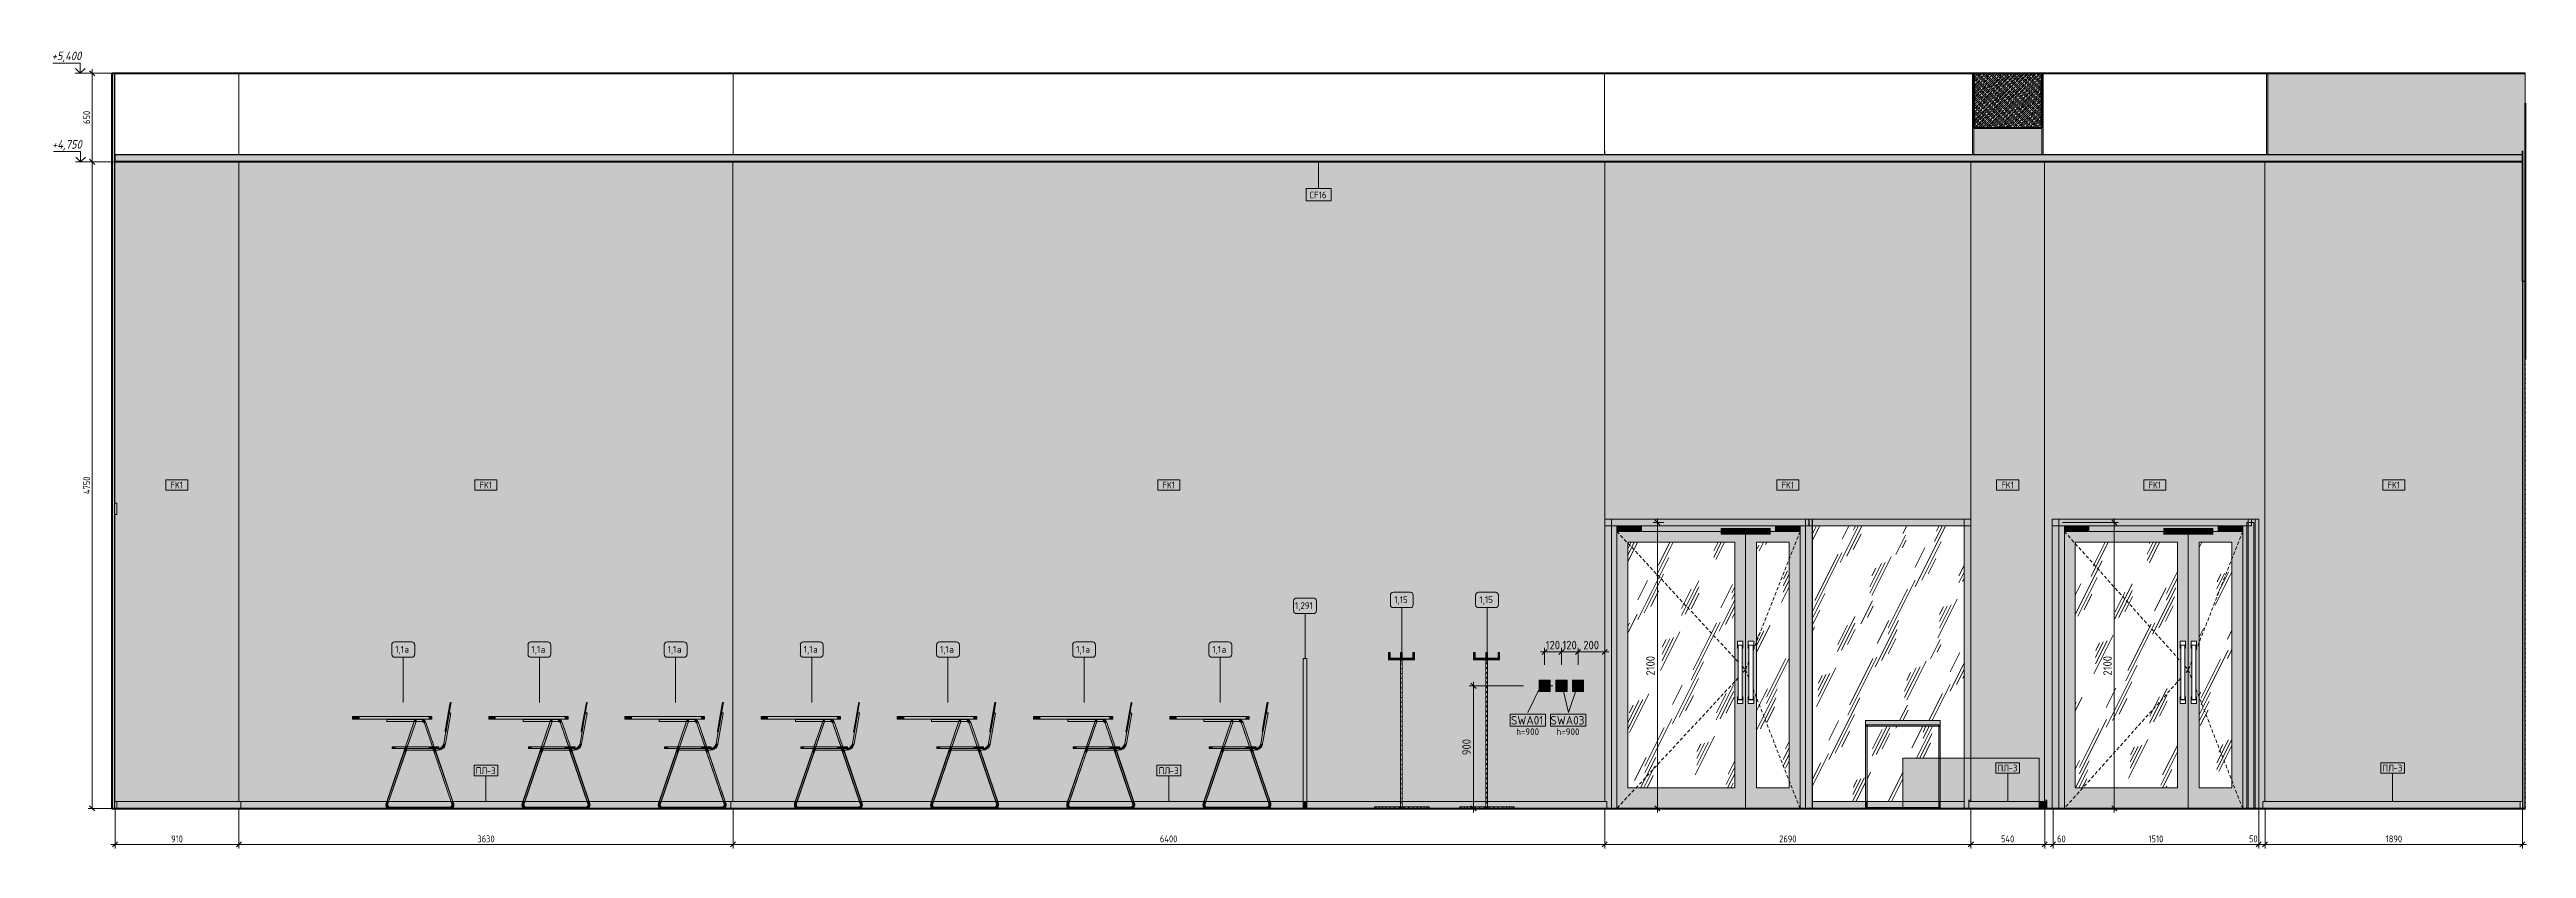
# Model space of a CAD drawing. Header units: millimetres. Extents: x 63432 to 177405, y -1987 to 27578.
# Drawn here: x 159216 to 177405, y 8105 to 13975 of the extents above; entities that cross this region are included whole.
import ezdxf

# ---------------------------------------------------------------- set-up
doc = ezdxf.new("R2010")
doc.units = ezdxf.units.MM
doc.linetypes.add('200_ШТРИХ_ш1п0_6_', pattern=[40, 25, -15])
for name, color, linetype, lineweight in [('A-ANNO-DIMS', 7, 'Continuous', 9), ('A-ANNO-DIMS-25', 7, 'Continuous', 9), ('A-CLNG-IDEN', 7, 'Continuous', 9), ('A-DOOR', 7, 'Continuous', 9), ('A-DOOR-3', 7, '200_ШТРИХ_ш1п0_6_', 9), ('A-GENM-1', 7, 'Continuous', 9), ('A-GENM-IDEN', 7, 'Continuous', 9), ('A-GLAZ-CURT', 7, 'Continuous', 9), ('A-GLAZ-CWMG', 7, 'Continuous', 9), ('A-WALL-IDEN', 7, 'Continuous', 9), ('A-WALL-PATT', 7, 'Continuous', 9), ('E-ELEC-EQPM', 7, 'Continuous', 9), ('E-ELEC-FIXT-IDEN', 7, 'Continuous', 9), ('G-ANNO-DIMS', 7, 'Continuous', 9), ('G-ANNO-DIMS-1', 7, 'Continuous', 20), ('I-FURN', 7, 'Continuous', 9), ('I-FURN-IDEN', 7, 'Continuous', 9), ('I-WALL', 7, 'Continuous', 9), ('S-COLS', 7, 'Continuous', 9), ('Электрические приборы', 7, 'Continuous', 9)]:
    doc.layers.add(name, color=color, linetype=linetype, lineweight=lineweight)
for name, color, linetype, lineweight, true_color in [('A-CLNG-1', 7, 'Continuous', 9, 0x787878), ('A-CLNG-FNSH-1', 7, 'Continuous', 30, 0x3c3c3c), ('A-FLOR-1', 7, 'Continuous', 9, 0x787878), ('A-FLOR-FNSH-1', 7, 'Continuous', 30, 0x3c3c3c), ('A-FLOR-FNSH-2', 7, 'Continuous', 40, 0x3c3c3c), ('A-WALL-4', 7, 'Continuous', 40, 0x3c3c3c), ('A-WALL-5', 7, 'Continuous', 30, 0x3c3c3c), ('A-WALL-FNSH-3', 7, 'Continuous', 30, 0x3c3c3c), ('I-FURN-10', 7, 'Continuous', 9, 0x9e9e9e), ('I-FURN-11', 7, 'Continuous', 9, 0x858585), ('I-FURN-12', 7, 'Continuous', 9, 0x8d8d8d), ('I-FURN-13', 7, 'Continuous', 9, 0x888888), ('I-FURN-16', 7, 'Continuous', 9, 0xd1b79e), ('I-FURN-19', 7, 'Continuous', 9, 0x242424), ('I-FURN-20', 7, 'Continuous', 9, 0x3a3a3a), ('I-FURN-21', 7, 'Continuous', 9, 0x666666), ('I-FURN-22', 7, 'Continuous', 9, 0x302a24), ('I-FURN-23', 7, 'Continuous', 9, 0x52463a), ('I-FURN-24', 7, 'Continuous', 9, 0x1e1e1e), ('I-FURN-25', 7, 'Continuous', 9, 0x987f66), ('I-FURN-26', 7, 'Continuous', 9, 0x2d2d2d), ('I-FURN-27', 7, 'Continuous', 9, 0x463a2f), ('I-FURN-28', 7, 'Continuous', 9, 0x1a1a1a), ('I-FURN-29', 7, 'Continuous', 9, 0x53483c), ('I-FURN-30', 7, 'Continuous', 9, 0x4c4c4c), ('I-FURN-31', 7, 'Continuous', 9, 0x221e1a), ('I-FURN-32', 7, 'Continuous', 9, 0x2a241e), ('I-FURN-33', 7, 'Continuous', 9, 0x5d4d3d), ('I-FURN-34', 7, 'Continuous', 9, 0xae8e6d), ('I-FURN-35', 7, 'Continuous', 9, 0x171717), ('I-FURN-36', 7, 'Continuous', 9, 0x121212), ('I-FURN-37', 7, 'Continuous', 9, 0x584c3f), ('I-FURN-38', 7, 'Continuous', 9, 0xa58c72), ('I-FURN-39', 7, 'Continuous', 9, 0x151515), ('I-FURN-40', 7, 'Continuous', 9, 0x312b25), ('I-FURN-41', 7, 'Continuous', 9, 0x594a3c), ('I-FURN-42', 7, 'Continuous', 9, 0xa38363), ('I-FURN-43', 7, 'Continuous', 9, 0xb79776), ('I-FURN-44', 7, 'Continuous', 9, 0x352d25), ('I-FURN-45', 7, 'Continuous', 9, 0x3f372f), ('I-FURN-46', 7, 'Continuous', 9, 0x79644f), ('I-FURN-47', 7, 'Continuous', 9, 0xa88767), ('I-FURN-48', 7, 'Continuous', 9, 0x131313), ('I-FURN-49', 7, 'Continuous', 9, 0x111111), ('I-FURN-50', 7, 'Continuous', 9, 0xd6b594), ('I-FURN-51', 7, 'Continuous', 9, 0x796451), ('I-FURN-52', 7, 'Continuous', 9, 0x27231e), ('I-FURN-53', 7, 'Continuous', 9, 0x735c47), ('I-FURN-54', 7, 'Continuous', 9, 0x3e352d), ('I-FURN-55', 7, 'Continuous', 9, 0x3d3731), ('I-FURN-56', 7, 'Continuous', 9, 0x514840), ('I-FURN-57', 7, 'Continuous', 9, 0x8f765d), ('I-FURN-58', 7, 'Continuous', 9, 0xa1805f), ('I-FURN-59', 7, 'Continuous', 9, 0x97795b), ('I-FURN-6', 7, 'Continuous', 9, 0xc0c0c0), ('I-FURN-60', 7, 'Continuous', 9, 0xa58668), ('I-FURN-61', 7, 'Continuous', 9, 0xcabbac), ('I-FURN-62', 7, 'Continuous', 9, 0x8b8b8b), ('I-FURN-63', 7, 'Continuous', 9, 0x4c443d), ('I-FURN-64', 7, 'Continuous', 9, 0x665b51), ('I-FURN-65', 7, 'Continuous', 9, 0x8b7c6d), ('I-FURN-66', 7, 'Continuous', 9, 0x6e6155), ('I-FURN-67', 7, 'Continuous', 9, 0x332d27), ('I-FURN-68', 7, 'Continuous', 9, 0x423a31), ('I-FURN-69', 7, 'Continuous', 9, 0x786654), ('I-FURN-70', 7, 'Continuous', 9, 0x786d63), ('I-FURN-71', 7, 'Continuous', 9, 0xa59687), ('I-FURN-72', 7, 'Continuous', 9, 0x685a4c), ('I-FURN-73', 7, 'Continuous', 9, 0xb79e84), ('I-FURN-74', 7, 'Continuous', 9, 0x8e7a66), ('I-FURN-75', 7, 'Continuous', 9, 0x6b635c), ('I-FURN-76', 7, 'Continuous', 9, 0x3a342f), ('I-FURN-77', 7, 'Continuous', 9, 0x92877d), ('I-FURN-78', 7, 'Continuous', 9, 0x58514a), ('I-FURN-79', 7, 'Continuous', 9, 0xd1d1d1), ('I-FURN-8', 7, 'Continuous', 9, 0xacacac), ('I-FURN-80', 7, 'Continuous', 9, 0xd9d9d9), ('I-FURN-9', 7, 'Continuous', 9, 0x949494), ('I-WALL-1', 7, 'Continuous', 9, 0x787878)]:
    doc.layers.add(name, color=color, linetype=linetype, lineweight=lineweight, true_color=true_color)
for name, color, linetype, lineweight, true_color, transparency in [('I-FURN-15', 7, 'Continuous', 9, 0xfbfbfb, 0.7), ('I-FURN-17', 7, 'Continuous', 9, 0x111111, 0.7), ('I-FURN-18', 7, 'Continuous', 9, 0xe2b180, 0.7), ('I-FURN-7', 7, 'Continuous', 9, 0x7f7f7f, 0.7)]:
    doc.layers.add(name, color=color, linetype=linetype, lineweight=lineweight, true_color=true_color, transparency=transparency)
doc.styles.add('GOST Common_5', font='GOST_Common.ttf', dxfattribs={"width": 0.9, "height": 50})
doc.styles.add('GOST Common_6', font='GOST_Common.ttf', dxfattribs={"height": 50})
doc.styles.add('GOST Common_7', font='GOST_Common.ttf', dxfattribs={"height": 62.5})
doc.styles.add('ISOCPEUR_2', font='isocpeur.ttf', dxfattribs={"width": 0.9, "height": 62.5})
doc.styles.add('ISOCPEUR_3', font='isocpeur.ttf', dxfattribs={"width": 0.9, "height": 50})
doc.styles.add('ISOCPEUR_I', font='isocpeui.ttf', dxfattribs={"width": 0.9, "height": 62.5})
doc.dimstyles.new('ISO-2_0_0_9К_Средний_округл2', dxfattribs={"dimscale": 304.8, "dimtxt": 49.799059, "dimasz": 0.123031, "dimexe": 0.098425, "dimexo": 0, "dimgap": 0, "dimtad": 1, "dimdec": 0, "dimrnd": 10, "dimzin": 0, "dimdsep": 46, "dimtxsty": 'ISOCPEUR_3', "dimblk1": 'OBLIQUE', "dimblk2": 'OBLIQUE', "dimsah": 1, "dimcen": 0.09, "dimdle": 0.098425, "dimazin": 0, "dimtfac": 1, "dimtdec": 4, "dimtix": 1, "dimtmove": 0, "dimatfit": 3, "dimfxl": 1, "dimtvp": 1, "dimtolj": 1, "dimtzin": 0, "dimarcsym": 2})
doc.dimstyles.new('ISO-2_0_0_9К_Средний_округл2_1', dxfattribs={"dimscale": 304.8, "dimtxt": 49.799059, "dimasz": 0.123031, "dimexe": 0.098425, "dimexo": 0, "dimgap": 0, "dimtad": 1, "dimdec": 0, "dimrnd": 10, "dimzin": 0, "dimdsep": 46, "dimtxsty": 'ISOCPEUR_3', "dimblk1": 'OBLIQUE', "dimblk2": 'OBLIQUE', "dimsah": 1, "dimcen": 0.09, "dimdle": 0.098425, "dimazin": 0, "dimtfac": 1, "dimtdec": 4, "dimtix": 1, "dimtmove": 1, "dimatfit": 3, "dimfxl": 1, "dimtvp": 1, "dimtolj": 1, "dimtzin": 0, "dimarcsym": 2})
doc.dimstyles.new('ISO-2_5_0_9К_БОЛЬШОЙ_1', dxfattribs={"dimscale": 304.8, "dimtxt": 62.248823, "dimasz": 0.123031, "dimexe": 0.098425, "dimexo": 0.246063, "dimgap": 0, "dimtad": 1, "dimdec": 0, "dimrnd": 10, "dimzin": 0, "dimdsep": 46, "dimtxsty": 'ISOCPEUR_2', "dimblk1": 'OBLIQUE', "dimblk2": 'OBLIQUE', "dimsah": 1, "dimcen": 0.09, "dimdle": 0.098425, "dimazin": 0, "dimtfac": 1, "dimtdec": 4, "dimtix": 1, "dimtmove": 0, "dimatfit": 3, "dimfxl": 1, "dimtvp": 1, "dimtolj": 1, "dimtzin": 0, "dimarcsym": 2})
pattern_1 = [(45, (244317.564, 0), (-14.25598, 14.25598), []), (45, (244331.82, 0), (-14.25598, 14.25598), [25.202, -5.04, 0.8382, -4.202])]
pattern_2 = [(0, (244317.564, 0), (30.48, 7.62), [2.515, -20.345, 2.515, -20.345, -121.92]), (0, (244317.564, 0), (30.48, 7.62), [-45.72, 2.515, -43.205, 2.515, -20.345, -53.34]), (0, (244317.564, 0), (30.48, 7.62), [-114.3, 2.515, -12.725, 2.515, -35.585]), (120, (244328.994, 3.81), (-21.8391136, 22.5864543), [2.515, -20.345, 2.515, -20.345, -121.92]), (120, (244328.994, 3.81), (-21.8391136, 22.5864543), [-45.72, 2.515, -43.205, 2.515, -20.345, -53.34]), (120, (244328.994, 3.81), (-21.8391136, 22.5864543), [-114.3, 2.515, -12.725, 2.515, -35.585]), (240, (244332.804, 19.05), (-8.6408864, -30.2064543), [2.515, -20.345, 2.515, -20.345, -121.92]), (240, (244332.804, 19.05), (-8.6408864, -30.2064543), [-45.72, 2.515, -43.205, 2.515, -20.345, -53.34]), (240, (244332.804, 19.05), (-8.6408864, -30.2064543), [-114.3, 2.515, -12.725, 2.515, -35.585])]
pattern_3 = [(0, (161.946, 0), (17.621, 17.621), [8.811, -26.432]), (90, (166.351, -4.405), (-17.621, 17.621), [8.811, -26.432])]
pattern_4 = [(63.435, (225.45, 31.75), (-255.5833, 766.7475), [317.5, -190.5, 317.5, -190.5, -403.903]), (63.435, (225.45, 31.75), (-255.5833, 766.7475), [-1016, 127, -276.903]), (63.435, (209.57, 47.6), (-255.5833, 766.7475), [254, -317.5, 190.5, -190.5, -467.403]), (63.435, (209.57, 47.6), (-255.5833, 766.7475), [-952.5, 222.25, -245.153]), (63.435, (209.57, 95.25), (-255.5833, 766.7475), [190.5, -381, 127, -190.5, -530.903]), (63.435, (209.57, 95.25), (-255.5833, 766.7475), [-889, 285.75, -245.153]), (63.435, (257.2, 47.6), (-255.5833, 766.7475), [190.5, -381, 158.75, -6404.653]), (63.435, (304.8, 95.25), (-255.5833, 766.7475), [95.25, -476.25, 63.5, -6499.903]), (63.435, (225.45, 174.6), (-255.5833, 766.7475), [63.5, -476.25, 63.5, -254, -562.653]), (63.435, (225.45, 174.6), (-255.5833, 766.7475), [-857.25, 158.75, -403.903]), (63.435, (511.2, 127), (-255.5833, 766.7475), [317.5, -476.25, 381, -251.503]), (63.435, (511.2, 79.4), (-255.5833, 766.7475), [444.5, -317.5, 476.25, -188.003]), (63.435, (542.95, 95.25), (-255.5833, 766.7475), [508, -254, 381, -276.903]), (63.435, (590.57, 142.9), (-255.5833, 766.7475), [317.5, -444.5, 254, -403.903]), (63.435, (542.95, 238.1), (-255.5833, 766.7475), [158.75, -635, 190.5, -435.653]), (63.435, (638.2, 190.5), (-255.5833, 766.7475), [127, -635, 127, -530.903])]

msp = doc.modelspace()

# ---------------------------------------------------------------- texts
at = {"layer": 'A-CLNG-IDEN', "insert": (168466.8, 12930.8), "char_height": 50, "width": 162.342, "attachment_point": 1, "style": 'GOST Common_6'}
msp.add_mtext('CF16', dxfattribs=at)
at = {"layer": 'A-GENM-IDEN', "char_height": 50, "attachment_point": 1, "style": 'GOST Common_6'}
for s, insert, width in [('ПЛ', (162345.5, 8702.5), 98.207), ('-3', (162426.5, 8702.5), 86.181), ('ПЛ', (167360.2, 8702.5), 98.207), ('-3', (167441.2, 8702.5), 86.181), ('ПЛ', (173520.5, 8721.3), 98.207), ('-3', (173601.5, 8721.3), 86.181), ('ПЛ', (176347, 8721.3), 98.207), ('-3', (176428, 8721.3), 86.181)]:
    msp.add_mtext(s, dxfattribs=dict(at, insert=insert, width=width))
at = {"layer": 'A-WALL-IDEN', "char_height": 50, "width": 111.835, "attachment_point": 1, "style": 'GOST Common_5'}
for insert in [(160105.6, 10799.5), (162375.1, 10799.5), (167390.1, 10799.5), (171936.1, 10799.5), (173550.1, 10799.5), (174630.6, 10799.5), (176385.6, 10799.5)]:
    msp.add_mtext('FK1', dxfattribs=dict(at, insert=insert))
at = {"layer": 'E-ELEC-FIXT-IDEN', "attachment_point": 1}
for s, insert, char_height, width, style in [('SWA01', (169947.4, 9078.2), 62.5, 304.641, 'GOST Common_7'), ('h=900', (169986.1, 8987.9), 50, 220.464, 'GOST Common_6'), ('SWA03', (170237.3, 9078.2), 62.5, 320.675, 'GOST Common_7'), ('h=900', (170282.6, 8987.9), 50, 220.464, 'GOST Common_6')]:
    msp.add_mtext(s, dxfattribs=dict(at, insert=insert, char_height=char_height, width=width, style=style))
at = {"layer": 'I-FURN-IDEN', "char_height": 50, "attachment_point": 1, "style": 'GOST Common_6'}
for s, insert, width in [('1,291', (168361.5, 9914.7), 170.359), ('1,15', (169090.6, 9958.3), 126.266), ('1,15', (169716.2, 9958.3), 126.266), ('1,1', (161755.1, 9593.4), 82.173), ('\\fGOST Common|b0|i0|c204|p34|;а', (161822.9, 9593.4), 50.105), ('1,1', (162755.1, 9593.4), 82.173), ('\\fGOST Common|b0|i0|c204|p34|;а', (162822.9, 9593.4), 50.105), ('1,1', (163755.1, 9593.4), 82.173), ('\\fGOST Common|b0|i0|c204|p34|;а', (163822.9, 9593.4), 50.105), ('1,1', (164755.1, 9593.4), 82.173), ('\\fGOST Common|b0|i0|c204|p34|;а', (164822.9, 9593.4), 50.105), ('1,1', (165755.1, 9593.4), 82.173), ('\\fGOST Common|b0|i0|c204|p34|;а', (165822.9, 9593.4), 50.105), ('1,1', (166755.1, 9593.4), 82.173), ('\\fGOST Common|b0|i0|c204|p34|;а', (166822.9, 9593.4), 50.105), ('1,1', (167755.1, 9593.4), 82.173), ('\\fGOST Common|b0|i0|c204|p34|;а', (167822.9, 9593.4), 50.105)]:
    msp.add_mtext(s, dxfattribs=dict(at, insert=insert, width=width))

# ---------------------------------------------------------------- blocks, each defined once
blk = doc.blocks.new('Chair - Tablet Arm - Chair - Tablet Arm-26234702-Развертка 3_12-6')
at = {"layer": 'I-FURN-17'}
for points in [[(-80032, 8874), (-79992, 9099), (-80005, 9101), (-80044, 8876), (-80032, 8874)], [(-79992, 9099), (-79992, 9100), (-80004, 9103), (-80005, 9101), (-79992, 9099)], [(-80462, 9039), (-80262, 9039), (-80259, 9048), (-80247, 9044), (-80248, 9039), (-80205, 9039), (-80205, 9052), (-80462, 9052), (-80462, 9040)], [(-80259, 9039), (-80248, 9039), (-80248, 9040), (-80249, 9040), (-80249, 9042), (-80250, 9042), (-80249, 9044), (-80252, 9044), (-80252, 9044), (-80252, 9045), (-80252, 9045), (-80254, 9046), (-80255, 9044), (-80257, 9044), (-80257, 9042), (-80258, 9042), (-80259, 9041), (-80260, 9041), (-80261, 9040), (-80262, 9040), (-80262, 9039), (-80259, 9039)], [(-80187, 9027), (-80175, 9031), (-80180, 9039), (-80187, 9046), (-80196, 9051), (-80205, 9052), (-80205, 9039), (-80194, 9036), (-80187, 9027)], [(-80450, 8450), (-80326, 8813), (-80336, 8816), (-80462, 8450), (-80451, 8450)], [(-80448, 8450), (-80448, 8450), (-80325, 8812), (-80326, 8812), (-80450, 8450), (-80449, 8450)], [(-80330, 8814), (-80330, 8817), (-80335, 8819), (-80336, 8816), (-80330, 8814)], [(-80324, 8812), (-80324, 8815), (-80329, 8817), (-80330, 8814), (-80325, 8812)], [(-80328, 8839), (-80328, 8839), (-80327, 8841), (-80328, 8841), (-80328, 8839)], [(-80328, 8839), (-80327, 8839), (-80328, 8840), (-80328, 8839)], [(-80327, 8840), (-80327, 8840), (-80327, 8840)], [(-80323, 8835), (-80326, 8837), (-80326, 8836), (-80323, 8835)], [(-80324, 8812), (-80324, 8812), (-80325, 8812)], [(-80324, 8832), (-80324, 8834), (-80324, 8834), (-80324, 8832)], [(-80319, 8834), (-80319, 8834), (-80319, 8835), (-80318, 8835), (-80319, 8834), (-80319, 8834)], [(-80316, 8838), (-80315, 8838), (-80316, 8838)], [(-80116, 8812), (-80110, 8814), (-80112, 8820), (-80118, 8818), (-80116, 8812)], [(-79992, 8450), (-79990, 8450), (-80114, 8813), (-80116, 8812), (-79992, 8450)], [(-80116, 8812), (-80116, 8812), (-80116, 8812)], [(-79978, 8450), (-80104, 8816), (-80114, 8812), (-79990, 8450), (-79978, 8450)], [(-80112, 8838), (-80113, 8839), (-80113, 8839), (-80112, 8839)], [(-80112, 8838), (-80112, 8839), (-80112, 8839), (-80112, 8838)], [(-80112, 8839), (-80112, 8840), (-80112, 8839)], [(-80112, 8839), (-80112, 8840), (-80112, 8839)], [(-80107, 8827), (-80105, 8827), (-80110, 8839), (-80112, 8839), (-80111, 8836), (-80107, 8827)], [(-80111, 8836), (-80112, 8838), (-80111, 8837), (-80111, 8837)], [(-80110, 8814), (-80104, 8816), (-80106, 8822), (-80112, 8820), (-80110, 8814)], [(-80088, 8827), (-80074, 8829), (-80062, 8833), (-80051, 8840), (-80042, 8850), (-80036, 8861), (-80032, 8874), (-80044, 8876), (-80047, 8866), (-80052, 8857), (-80060, 8849), (-80068, 8844), (-80078, 8841), (-80080, 8840), (-80080, 8839), (-80088, 8839), (-80088, 8827)], [(-80082, 8839), (-80082, 8840), (-80086, 8839), (-80083, 8839)], [(-80082, 8839), (-80080, 8840), (-80080, 8840), (-80082, 8840), (-80082, 8840)], [(-80455, 8400), (-80453, 8400), (-80462, 8409), (-80468, 8422), (-80466, 8437), (-80468, 8437), (-80470, 8422), (-80464, 8408), (-80455, 8400)], [(-80466, 8437), (-80466, 8438), (-80462, 8450), (-80464, 8450), (-80468, 8437), (-80467, 8437)], [(-80456, 8434), (-80450, 8450), (-80462, 8450), (-80466, 8437), (-80457, 8434)], [(-80436, 8408), (-80442, 8409), (-80448, 8412), (-80452, 8416), (-80455, 8422), (-80455, 8427), (-80454, 8433), (-80456, 8434), (-80456, 8433), (-80456, 8433), (-80457, 8427), (-80456, 8420), (-80453, 8415), (-80449, 8411), (-80444, 8409), (-80438, 8408)], [(-80454, 8433), (-80448, 8450), (-80450, 8450), (-80456, 8434), (-80455, 8433)], [(-80431, 8400), (-80004, 8400), (-80004, 8408), (-80436, 8408), (-80436, 8400)], [(-79991, 8400), (-79987, 8400), (-79978, 8409), (-79972, 8422), (-79974, 8437), (-79984, 8434), (-79983, 8431), (-79983, 8427), (-79984, 8421), (-79987, 8415), (-79991, 8411), (-79996, 8409), (-80002, 8408), (-80004, 8407), (-80003, 8400), (-79993, 8400)], [(-80002, 8408), (-79995, 8409), (-79990, 8412), (-79986, 8416), (-79983, 8422), (-79983, 8427), (-79984, 8434), (-79986, 8433), (-79985, 8427), (-79986, 8421), (-79989, 8415), (-79993, 8411), (-79998, 8409), (-80004, 8408)], [(-79986, 8433), (-79984, 8434), (-79990, 8450), (-79992, 8450), (-79986, 8433)], [(-79984, 8434), (-79974, 8437), (-79978, 8450), (-79990, 8450), (-79984, 8434)], [(-79987, 8400), (-79985, 8400), (-79976, 8409), (-79970, 8422), (-79972, 8437), (-79974, 8436), (-79973, 8422), (-79978, 8408), (-79987, 8400)], [(-79974, 8436), (-79972, 8437), (-79976, 8450), (-79978, 8450), (-79974, 8437)]]:
    blk.add_hatch(color=256, dxfattribs=at).paths.add_polyline_path(points)
h = blk.add_hatch(color=256, dxfattribs=at)
h.paths.add_polyline_path([(-80464, 8450), (-80462, 8450), (-80328, 8839), (-80330, 8839), (-80464, 8451)])
h.paths.add_polyline_path([(-80323, 8835), (-80318, 8835), (-80318, 8837), (-80318, 8839), (-80327, 8839), (-80327, 8838), (-80326, 8837), (-80323, 8835)])
h.paths.add_polyline_path([(-80313, 8852), (-80248, 9039), (-80262, 9039), (-80326, 8852), (-80313, 8852)])
h = blk.add_hatch(color=256, dxfattribs=at)
h.paths.add_polyline_path([(-80248, 9039), (-80248, 9039), (-80247, 9044), (-80252, 9045), (-80252, 9044), (-80252, 9044), (-80252, 9044), (-80249, 9044), (-80250, 9042), (-80249, 9042), (-80249, 9040), (-80248, 9040)])
h.paths.add_polyline_path([(-80262, 9040), (-80261, 9040), (-80260, 9041), (-80259, 9041), (-80258, 9042), (-80257, 9042), (-80257, 9044), (-80255, 9044), (-80254, 9046), (-80259, 9048), (-80262, 9040)])
h = blk.add_hatch(color=256, dxfattribs=at)
h.paths.add_polyline_path([(-79978, 8450), (-79976, 8450), (-80105, 8827), (-80107, 8827), (-80105, 8820), (-80102, 8812), (-79978, 8451)])
h.paths.add_polyline_path([(-80116, 8832), (-80112, 8836), (-80112, 8837), (-80112, 8838), (-80113, 8839), (-80120, 8839), (-80121, 8838), (-80121, 8835), (-80121, 8833), (-80120, 8833), (-80117, 8833)])
h.paths.add_polyline_path([(-80114, 8852), (-80114, 8852), (-80175, 9031), (-80187, 9027), (-80127, 8852), (-80115, 8852)])
h = blk.add_hatch(color=256, dxfattribs=at)
h.paths.add_polyline_path([(-80327, 8838), (-80327, 8838), (-80327, 8839), (-80327, 8838)])
h.paths.add_polyline_path([(-80329, 8817), (-80324, 8832), (-80324, 8834), (-80323, 8835), (-80327, 8837), (-80327, 8837), (-80327, 8839), (-80328, 8839), (-80328, 8839), (-80328, 8839), (-80335, 8819), (-80330, 8817)])
h = blk.add_hatch(color=256, dxfattribs=at)
h.paths.add_polyline_path([(-80326, 8836), (-80327, 8837), (-80326, 8837)])
h.paths.add_polyline_path([(-80326, 8837), (-80327, 8838), (-80327, 8837), (-80326, 8837)])
h.paths.add_polyline_path([(-80329, 8837), (-80328, 8839), (-80328, 8839), (-80329, 8838)])
h = blk.add_hatch(color=256, dxfattribs=at)
h.paths.add_polyline_path([(-80324, 8815), (-80320, 8827), (-80324, 8827), (-80324, 8831), (-80329, 8817), (-80324, 8815)])
h.paths.add_polyline_path([(-80322, 8834), (-80323, 8835), (-80322, 8834)])
h = blk.add_hatch(color=256, dxfattribs=at)
h.paths.add_polyline_path([(-80318, 8835), (-80318, 8836), (-80318, 8835), (-80318, 8835)])
h.paths.add_polyline_path([(-80320, 8827), (-80319, 8827), (-80317, 8835), (-80317, 8836), (-80318, 8835), (-80319, 8835), (-80323, 8834), (-80324, 8831), (-80324, 8827), (-80320, 8827)])
h.paths.add_polyline_path([(-80319, 8835), (-80319, 8835), (-80319, 8835)])
h = blk.add_hatch(color=256, dxfattribs=at)
h.paths.add_polyline_path([(-80319, 8827), (-80319, 8827), (-80316, 8837), (-80316, 8836), (-80319, 8827)])
h.paths.add_polyline_path([(-80321, 8834), (-80322, 8835), (-80321, 8834)])
h = blk.add_hatch(color=256, dxfattribs=at)
h.paths.add_polyline_path([(-80320, 8835), (-80320, 8835), (-80320, 8835)])
h.paths.add_polyline_path([(-80318, 8835), (-80318, 8835), (-80317, 8839), (-80318, 8839), (-80318, 8837), (-80318, 8835)])
h.paths.add_polyline_path([(-80317, 8836), (-80316, 8838), (-80316, 8838), (-80317, 8836)])
h.paths.add_polyline_path([(-80316, 8838), (-80316, 8838), (-80316, 8838)])
h = blk.add_hatch(color=256, dxfattribs=at)
h.paths.add_polyline_path([(-80318, 8827), (-80121, 8827), (-80124, 8839), (-80124, 8839), (-80315, 8839), (-80317, 8835), (-80319, 8827), (-80318, 8827)])
h.paths.add_polyline_path([(-80105, 8827), (-80088, 8827), (-80088, 8839), (-80110, 8839), (-80105, 8827)])
h = blk.add_hatch(color=256, dxfattribs=at)
h.paths.add_polyline_path([(-80318, 8835), (-80317, 8836), (-80317, 8837), (-80316, 8839), (-80317, 8839), (-80318, 8835)])
h.paths.add_polyline_path([(-80316, 8837), (-80316, 8838), (-80316, 8837)])
h.paths.add_polyline_path([(-80316, 8838), (-80315, 8838), (-80315, 8839), (-80315, 8839), (-80316, 8838)])
h = blk.add_hatch(color=256, dxfattribs=at)
h.paths.add_polyline_path([(-80121, 8833), (-80121, 8835), (-80121, 8838), (-80120, 8839), (-80123, 8839), (-80121, 8833)])
h.paths.add_polyline_path([(-80122, 8834), (-80123, 8836), (-80123, 8835), (-80122, 8834)])
h.paths.add_polyline_path([(-80124, 8838), (-80124, 8838), (-80124, 8838)])
h = blk.add_hatch(color=256, dxfattribs=at)
h.paths.add_polyline_path([(-80121, 8833), (-80123, 8839), (-80124, 8839), (-80123, 8837), (-80122, 8833), (-80121, 8833)])
h.paths.add_polyline_path([(-80124, 8836), (-80124, 8838), (-80124, 8839), (-80124, 8839), (-80124, 8837), (-80124, 8836)])
h = blk.add_hatch(color=256, dxfattribs=at)
h.paths.add_polyline_path([(-80121, 8827), (-80121, 8827), (-80121, 8827)])
h.paths.add_polyline_path([(-80118, 8832), (-80117, 8833), (-80120, 8832), (-80119, 8832)])
h.paths.add_polyline_path([(-80123, 8833), (-80124, 8835), (-80123, 8833)])
h.paths.add_polyline_path([(-80122, 8834), (-80123, 8835), (-80123, 8834), (-80122, 8834)])
h = blk.add_hatch(color=256, dxfattribs=at)
h.paths.add_polyline_path([(-80120, 8827), (-80114, 8827), (-80116, 8832), (-80119, 8832), (-80121, 8832), (-80121, 8833), (-80122, 8833), (-80123, 8834), (-80121, 8827), (-80121, 8827)])
h.paths.add_polyline_path([(-80121, 8833), (-80121, 8833), (-80122, 8833), (-80121, 8833), (-80121, 8833)])
h = blk.add_hatch(color=256, dxfattribs=at)
h.paths.add_polyline_path([(-80122, 8833), (-80122, 8834), (-80122, 8833), (-80122, 8833)])
h.paths.add_polyline_path([(-80121, 8832), (-80121, 8833), (-80121, 8832), (-80121, 8832)])
h = blk.add_hatch(color=256, dxfattribs=at)
h.paths.add_polyline_path([(-80118, 8818), (-80112, 8821), (-80114, 8827), (-80121, 8827), (-80118, 8819)])
h.paths.add_polyline_path([(-80121, 8833), (-80121, 8833), (-80121, 8833)])
h = blk.add_hatch(color=256, dxfattribs=at)
h.paths.add_polyline_path([(-80114, 8827), (-80107, 8827), (-80109, 8833), (-80112, 8838), (-80112, 8836), (-80113, 8835), (-80115, 8833), (-80116, 8832), (-80114, 8827)])
h.paths.add_polyline_path([(-80114, 8834), (-80113, 8835), (-80114, 8834)])
h.paths.add_polyline_path([(-80112, 8836), (-80112, 8836), (-80112, 8836), (-80112, 8836)])
h = blk.add_hatch(color=256, dxfattribs=at)
h.paths.add_polyline_path([(-80116, 8832), (-80113, 8834), (-80113, 8835), (-80116, 8832)])
h.paths.add_polyline_path([(-80112, 8837), (-80112, 8838), (-80112, 8838), (-80112, 8837)])
h = blk.add_hatch(color=256, dxfattribs=at)
h.paths.add_polyline_path([(-80112, 8820), (-80106, 8822), (-80107, 8827), (-80114, 8827), (-80112, 8821)])
h.paths.add_polyline_path([(-80112, 8836), (-80112, 8837), (-80112, 8837)])
h = blk.add_hatch(color=256, dxfattribs=at)
h.paths.add_polyline_path([(-80451, 8400), (-80436, 8400), (-80436, 8408), (-80439, 8408), (-80445, 8409), (-80450, 8412), (-80454, 8416), (-80457, 8422), (-80457, 8427), (-80456, 8433), (-80456, 8433), (-80456, 8434), (-80466, 8437), (-80468, 8422), (-80462, 8408), (-80453, 8400), (-80452, 8400)])
h.paths.add_polyline_path([(-80452, 8410), (-80452, 8410), (-80452, 8411)])
at = {"layer": 'I-FURN-18'}
for points in [[(-80020, 9012), (-79996, 9153), (-80002, 9154), (-80027, 9013)], [(-79996, 9153), (-79991, 9178), (-79997, 9179), (-80002, 9154)], [(-80714, 9055), (-80663, 9055), (-80663, 9074), (-80714, 9074), (-80714, 9071)], [(-80257, 9055), (-80156, 9055), (-80156, 9074), (-80663, 9074), (-80663, 9055), (-80258, 9055)], [(-80156, 9055), (-80131, 9055), (-80131, 9074), (-80156, 9074), (-80156, 9071)], [(-80029, 8962), (-80020, 9012), (-80027, 9013), (-80035, 8963), (-80031, 8962)], [(-80415, 8839), (-80398, 8839), (-80398, 8852), (-80423, 8852), (-80423, 8839), (-80420, 8839)], [(-80327, 8840), (-80327, 8841), (-80327, 8843), (-80327, 8841), (-80327, 8841)], [(-80315, 8839), (-80315, 8840), (-80316, 8843), (-80317, 8839), (-80316, 8839), (-80315, 8839), (-80315, 8839)], [(-80316, 8839), (-80315, 8840), (-80316, 8840), (-80316, 8839)], [(-80121, 8839), (-80120, 8839), (-80120, 8840), (-80119, 8841), (-80116, 8841), (-80112, 8839), (-80113, 8841), (-80114, 8843), (-80115, 8844), (-80117, 8845), (-80121, 8844), (-80123, 8843), (-80124, 8841), (-80123, 8839), (-80122, 8839)], [(-80124, 8839), (-80124, 8839), (-80123, 8839), (-80123, 8839), (-80124, 8841), (-80124, 8841)], [(-80124, 8839), (-80124, 8839), (-80124, 8839)], [(-80112, 8839), (-80112, 8840), (-80113, 8841), (-80112, 8839)]]:
    blk.add_hatch(color=256, dxfattribs=at).paths.add_polyline_path(points)
h = blk.add_hatch(color=256, dxfattribs=at)
h.paths.add_polyline_path([(-80188, 8839), (-80156, 8839), (-80156, 8852), (-80313, 8852), (-80315, 8843), (-80315, 8842), (-80315, 8839), (-80216, 8839)])
h.paths.add_polyline_path([(-80398, 8839), (-80330, 8839), (-80326, 8852), (-80398, 8852)])
h = blk.add_hatch(color=256, dxfattribs=at)
h.paths.add_polyline_path([(-80326, 8839), (-80318, 8839), (-80318, 8841), (-80320, 8843), (-80321, 8843), (-80323, 8844), (-80326, 8842), (-80327, 8841), (-80327, 8839), (-80327, 8839)])
h.paths.add_polyline_path([(-80330, 8839), (-80328, 8839), (-80326, 8844), (-80324, 8846), (-80322, 8847), (-80319, 8846), (-80317, 8845), (-80316, 8843), (-80313, 8852), (-80326, 8852), (-80330, 8840)])
h = blk.add_hatch(color=256, dxfattribs=at)
h.paths.add_polyline_path([(-80327, 8841), (-80327, 8840), (-80327, 8840)])
h.paths.add_polyline_path([(-80317, 8839), (-80317, 8839), (-80316, 8844), (-80317, 8845), (-80320, 8847), (-80322, 8847), (-80325, 8846), (-80327, 8843), (-80327, 8843), (-80327, 8841), (-80326, 8842), (-80323, 8844), (-80320, 8843), (-80319, 8842), (-80318, 8839), (-80317, 8839)])
h = blk.add_hatch(color=256, dxfattribs=at)
h.paths.add_polyline_path([(-80131, 8839), (-80124, 8839), (-80124, 8842), (-80127, 8852), (-80156, 8852), (-80156, 8839), (-80142, 8839)])
h.paths.add_polyline_path([(-80088, 8839), (-80080, 8840), (-80080, 8852), (-80114, 8852), (-80110, 8839), (-80093, 8839)])
h = blk.add_hatch(color=256, dxfattribs=at)
h.paths.add_polyline_path([(-80117, 8839), (-80113, 8839), (-80114, 8840), (-80116, 8841), (-80119, 8841), (-80120, 8839), (-80117, 8839)])
h.paths.add_polyline_path([(-80110, 8839), (-80110, 8839), (-80114, 8852), (-80127, 8852), (-80124, 8841), (-80122, 8843), (-80120, 8844), (-80117, 8845), (-80114, 8843), (-80112, 8841), (-80111, 8839), (-80110, 8839)])
at = {"layer": 'I-FURN-16'}
for p, q in [((-80027, 9013), (-80002, 9154)), ((-79996, 9153), (-80004, 9103)), ((-80002, 9154), (-79997, 9179)), ((-79991, 9178), (-79997, 9179)), ((-79991, 9178), (-79996, 9153)), ((-80714, 9074), (-80714, 9055)), ((-80714, 9074), (-80673, 9074)), ((-80663, 9055), (-80714, 9055)), ((-80673, 9074), (-80663, 9074)), ((-80663, 9074), (-80156, 9074)), ((-80156, 9055), (-80663, 9055)), ((-80156, 9074), (-80135, 9074)), ((-80131, 9055), (-80156, 9055)), ((-80135, 9074), (-80131, 9074)), ((-80131, 9055), (-80131, 9074)), ((-80035, 8963), (-80027, 9013)), ((-80035, 8963), (-80029, 8962)), ((-80423, 8852), (-80423, 8839)), ((-80423, 8852), (-80410, 8852)), ((-80398, 8839), (-80423, 8839)), ((-80410, 8852), (-80398, 8852)), ((-80398, 8852), (-80326, 8852)), ((-80330, 8839), (-80398, 8839)), ((-80313, 8852), (-80156, 8852)), ((-80156, 8852), (-80127, 8852)), ((-80114, 8852), (-80082, 8852)), ((-80082, 8852), (-80080, 8852)), ((-80080, 8840), (-80080, 8852))]:
    blk.add_line(p, q, dxfattribs=at)
at = {"layer": 'I-FURN-19'}
for p, q in [((-80249, 9045), (-80259, 9048)), ((-80248, 9044), (-80249, 9045)), ((-80247, 9044), (-80247, 9044)), ((-80328, 8823), (-80331, 8814)), ((-80324, 8812), (-80326, 8813)), ((-80319, 8829), (-80318, 8830)), ((-80319, 8827), (-80319, 8829)), ((-80319, 8827), (-80319, 8827)), ((-80318, 8831), (-80317, 8833)), ((-80317, 8834), (-80316, 8835)), ((-80317, 8833), (-80317, 8834)), ((-80316, 8837), (-80315, 8838)), ((-80316, 8836), (-80316, 8837)), ((-80316, 8835), (-80316, 8836)), ((-80315, 8839), (-80315, 8838)), ((-80315, 8838), (-80315, 8838)), ((-80123, 8833), (-80123, 8834)), ((-80122, 8829), (-80123, 8832)), ((-80121, 8828), (-80122, 8829)), ((-80121, 8827), (-80121, 8827)), ((-80112, 8813), (-80114, 8813)), ((-80110, 8814), (-80112, 8813)), ((-80109, 8814), (-80111, 8821)), ((-80109, 8839), (-80110, 8839)), ((-80109, 8814), (-80110, 8814)), ((-80109, 8837), (-80109, 8838)), ((-80109, 8838), (-80109, 8838)), ((-80108, 8835), (-80109, 8837)), ((-80109, 8814), (-80109, 8814)), ((-80107, 8832), (-80108, 8835)), ((-80106, 8829), (-80107, 8832)), ((-80106, 8828), (-80106, 8829)), ((-80105, 8827), (-80106, 8827)), ((-80468, 8437), (-80468, 8437)), ((-80466, 8437), (-80468, 8437)), ((-80468, 8437), (-80468, 8437)), ((-80466, 8437), (-80466, 8436)), ((-80466, 8436), (-80464, 8436)), ((-80464, 8436), (-80464, 8436)), ((-80464, 8436), (-80462, 8435)), ((-80462, 8435), (-80461, 8435)), ((-80461, 8435), (-80459, 8434)), ((-80459, 8434), (-80457, 8433)), ((-80457, 8433), (-80456, 8433))]:
    blk.add_line(p, q, dxfattribs=at)
at = {"layer": 'I-FURN-19', "flags": 128}
for points in [[(-80123, 8834), (-80124, 8836), (-80124, 8836)], [(-80123, 8832), (-80123, 8833), (-80123, 8833)]]:
    blk.add_lwpolyline(points, dxfattribs=at)
at = {"layer": 'I-FURN-19'}
for points in [[(-80328, 8825), (-80328, 8824), (-80328, 8824), (-80328, 8823)], [(-80326, 8826), (-80327, 8826), (-80327, 8825), (-80327, 8825)], [(-80316, 8837), (-80316, 8837), (-80316, 8837), (-80316, 8837), (-80316, 8837)], [(-80124, 8839), (-80124, 8839), (-80124, 8839), (-80124, 8839)], [(-80112, 8823), (-80112, 8823), (-80113, 8824), (-80113, 8824)], [(-80111, 8821), (-80111, 8821), (-80111, 8822), (-80112, 8823)]]:
    blk.add_open_spline(points, degree=3, dxfattribs=at)
for points, knots in [([(-80324, 8828), (-80324, 8828), (-80325, 8828), (-80325, 8827), (-80326, 8827), (-80326, 8826)], [-0.1870511, -0.1870511, -0.1870511, -0.1870511, -0.15, -0.1, 0, 0, 0, 0]), ([(-80315, 8839), (-80315, 8839), (-80315, 8839), (-80315, 8839), (-80315, 8838), (-80315, 8838), (-80315, 8838)], [0, 0, 0, 0, 0.1111111, 0.2222222, 0.2777778, 0.3108661, 0.3108661, 0.3108661, 0.3108661]), ([(-80124, 8836), (-80124, 8836), (-80124, 8836), (-80124, 8837), (-80124, 8837), (-80124, 8838), (-80124, 8839), (-80124, 8839), (-80124, 8839)], [0.5555556, 0.5555556, 0.5555556, 0.5555556, 0.5833333, 0.6111111, 0.6666667, 0.7222222, 0.7777778, 0.8888889, 0.8888889, 0.8888889, 0.8888889]), ([(-80113, 8824), (-80113, 8824), (-80114, 8825), (-80115, 8825), (-80115, 8826), (-80116, 8826), (-80116, 8826), (-80116, 8827), (-80116, 8827)], [-1, -1, -1, -1, -0.9, -0.85, -0.8, -0.75, -0.7, -0.65, -0.65, -0.65, -0.65])]:
    blk.add_open_spline(points, degree=3, knots=knots, dxfattribs=at)
at = {"layer": 'I-FURN-20'}
for p, q in [((-80032, 8874), (-79992, 9099)), ((-80005, 9101), (-80004, 9101)), ((-80004, 9101), (-80002, 9101)), ((-80002, 9101), (-80000, 9100)), ((-80000, 9100), (-79997, 9100)), ((-79997, 9100), (-79994, 9099)), ((-79994, 9099), (-79993, 9099)), ((-79993, 9099), (-79992, 9099)), ((-80262, 9040), (-80262, 9039)), ((-80262, 9039), (-80261, 9039)), ((-80254, 9046), (-80252, 9045)), ((-80249, 9039), (-80248, 9039)), ((-80248, 9039), (-80248, 9040)), ((-80029, 8962), (-80044, 8876)), ((-80456, 8433), (-80326, 8813)), ((-80324, 8812), (-80324, 8812)), ((-80319, 8827), (-80121, 8827)), ((-80318, 8836), (-80317, 8838)), ((-80318, 8835), (-80318, 8835)), ((-80317, 8838), (-80317, 8839)), ((-80315, 8838), (-80315, 8839)), ((-80123, 8839), (-80121, 8834)), ((-80123, 8834), (-80123, 8833)), ((-80123, 8833), (-80123, 8832)), ((-80123, 8832), (-80122, 8829)), ((-80122, 8829), (-80121, 8828)), ((-80121, 8833), (-80121, 8833)), ((-80121, 8827), (-80121, 8827)), ((-80115, 8812), (-80116, 8812)), ((-80114, 8813), (-80115, 8812)), ((-80114, 8813), (-79984, 8433)), ((-80105, 8827), (-80088, 8827)), ((-80088, 8827), (-80074, 8829)), ((-80070, 8830), (-80061, 8834)), ((-80056, 8837), (-80049, 8842)), ((-80045, 8846), (-80040, 8853)), ((-80037, 8858), (-80034, 8866)), ((-80468, 8437), (-80468, 8437)), ((-80468, 8437), (-80466, 8437)), ((-80447, 8410), (-80448, 8410)), ((-80446, 8409), (-80447, 8410)), ((-80002, 8408), (-80438, 8408)), ((-79985, 8417), (-79986, 8416)), ((-79986, 8416), (-79986, 8416)), ((-79972, 8437), (-79972, 8437))]:
    blk.add_line(p, q, dxfattribs=at)
at = {"layer": 'I-FURN-20', "flags": 128}
for points in [[(-80124, 8836), (-80123, 8835), (-80123, 8834)], [(-80079, 8841), (-80079, 8840), (-80080, 8840)], [(-80065, 8846), (-80067, 8845), (-80067, 8845)], [(-80055, 8855), (-80056, 8853), (-80058, 8852)], [(-80048, 8865), (-80048, 8864), (-80050, 8862)], [(-80457, 8430), (-80457, 8431), (-80456, 8433)], [(-80457, 8422), (-80457, 8423), (-80457, 8424)], [(-80453, 8414), (-80453, 8415), (-80453, 8415)], [(-79999, 8408), (-80000, 8408), (-80002, 8408)], [(-79992, 8411), (-79992, 8410), (-79993, 8410)], [(-79983, 8425), (-79983, 8424), (-79983, 8423)]]:
    blk.add_lwpolyline(points, dxfattribs=at)
at = {"layer": 'I-FURN-20'}
blk.add_open_spline([(-80315, 8839), (-80315, 8839), (-80315, 8839), (-80315, 8839)], degree=3, dxfattribs=at)
for points, knots in [([(-80315, 8838), (-80315, 8838), (-80315, 8838), (-80315, 8839), (-80315, 8839), (-80315, 8839)], [0.6891339, 0.6891339, 0.6891339, 0.6891339, 0.7222222, 0.7777778, 0.8888889, 0.8888889, 0.8888889, 0.8888889]), ([(-80124, 8839), (-80124, 8839), (-80124, 8839), (-80124, 8839), (-80124, 8838), (-80124, 8837), (-80124, 8837)], [0, 0, 0, 0, 0.1111111, 0.2222222, 0.2777778, 0.3333333, 0.3333333, 0.3333333, 0.3333333]), ([(-80124, 8837), (-80124, 8837), (-80124, 8837), (-80124, 8836), (-80124, 8836), (-80124, 8836)], [0.3333333, 0.3333333, 0.3333333, 0.3333333, 0.3888889, 0.4166667, 0.4444444, 0.4444444, 0.4444444, 0.4444444])]:
    blk.add_open_spline(points, degree=3, knots=knots, dxfattribs=at)
at = {"layer": 'I-FURN-21'}
for p, q in [((-80004, 9103), (-79999, 9102)), ((-79999, 9102), (-79997, 9101)), ((-79997, 9101), (-79994, 9101)), ((-79994, 9101), (-79992, 9101)), ((-79992, 9101), (-79992, 9100)), ((-79992, 9099), (-79992, 9100)), ((-80205, 9052), (-80462, 9052)), ((-80462, 9044), (-80462, 9052)), ((-80462, 9042), (-80462, 9044)), ((-80462, 9039), (-80462, 9042)), ((-80462, 9039), (-80262, 9039)), ((-80262, 9039), (-80326, 8852)), ((-80313, 8852), (-80248, 9039)), ((-80248, 9039), (-80205, 9039)), ((-80205, 9039), (-80197, 9037)), ((-80192, 9049), (-80198, 9051)), ((-80197, 9037), (-80195, 9036)), ((-80193, 9034), (-80190, 9032)), ((-80190, 9032), (-80188, 9029)), ((-80183, 9043), (-80188, 9047)), ((-80188, 9028), (-80187, 9027)), ((-80187, 9027), (-80127, 8852)), ((-80175, 9031), (-80180, 9040)), ((-80114, 8852), (-80175, 9031)), ((-80330, 8839), (-80468, 8437)), ((-80454, 8433), (-80324, 8812)), ((-80321, 8821), (-80319, 8827)), ((-80320, 8824), (-80321, 8821)), ((-80319, 8827), (-80320, 8824)), ((-80116, 8812), (-79986, 8433)), ((-79972, 8437), (-80105, 8827)), ((-80470, 8424), (-80469, 8420)), ((-80465, 8411), (-80463, 8408)), ((-80457, 8424), (-80457, 8430)), ((-80453, 8415), (-80456, 8422)), ((-80455, 8423), (-80455, 8424)), ((-80455, 8422), (-80455, 8423)), ((-80448, 8411), (-80453, 8414)), ((-80451, 8414), (-80451, 8415)), ((-80448, 8410), (-80448, 8411)), ((-80445, 8410), (-80446, 8410)), ((-80438, 8408), (-80446, 8409)), ((-80444, 8409), (-80445, 8410)), ((-80002, 8408), (-80004, 8408)), ((-80001, 8408), (-80002, 8408)), ((-79993, 8410), (-79999, 8408)), ((-79994, 8410), (-79995, 8410)), ((-79994, 8411), (-79994, 8410)), ((-79986, 8416), (-79992, 8411)), ((-79985, 8425), (-79985, 8424)), ((-79985, 8424), (-79985, 8423)), ((-79983, 8423), (-79985, 8417)), ((-79984, 8433), (-79983, 8425)), ((-79978, 8407), (-79976, 8409)), ((-79970, 8422), (-79970, 8423))]:
    blk.add_line(p, q, dxfattribs=at)
at = {"layer": 'I-FURN-21', "flags": 128}
for points in [[(-80455, 8430), (-80455, 8431), (-80454, 8433)], [(-79987, 8417), (-79988, 8416), (-79988, 8416)]]:
    blk.add_lwpolyline(points, dxfattribs=at)
at = {"layer": 'I-FURN-22'}
for p, q in [((-80328, 8841), (-80328, 8839)), ((-80110, 8839), (-80111, 8839)), ((-80109, 8839), (-80110, 8839))]:
    blk.add_line(p, q, dxfattribs=at)
blk.add_open_spline([(-80328, 8840), (-80328, 8840), (-80328, 8840), (-80328, 8840)], degree=3, dxfattribs=at)
at = {"layer": 'I-FURN-23'}
blk.add_line((-80327, 8842), (-80328, 8841), dxfattribs=at)
for points, knots in [([(-80327, 8841), (-80327, 8841), (-80327, 8841), (-80326, 8842), (-80326, 8842), (-80326, 8842), (-80326, 8842), (-80325, 8842), (-80325, 8843), (-80325, 8843), (-80324, 8843), (-80324, 8844), (-80323, 8844), (-80323, 8844), (-80323, 8844), (-80323, 8844), (-80322, 8844), (-80322, 8844), (-80322, 8844), (-80322, 8844)], [-0.2929318, -0.2929318, -0.2929318, -0.2929318, -0.2777778, -0.25, -0.2361111, -0.2222222, -0.2152778, -0.2083333, -0.1944444, -0.1666667, -0.1388889, -0.125, -0.1180556, -0.1111111, -0.1041667, -0.0972222, -0.0833333, -0.0555556, -0.0487546, -0.0487546, -0.0487546, -0.0487546]), ([(-80320, 8843), (-80320, 8843), (-80320, 8843), (-80319, 8843), (-80319, 8842)], [-1, -1, -1, -1, -0.9166667, -0.875, -0.875, -0.875, -0.875]), ([(-80319, 8842), (-80319, 8842), (-80319, 8842), (-80319, 8841), (-80318, 8841), (-80318, 8841), (-80318, 8841)], [-0.8333333, -0.8333333, -0.8333333, -0.8333333, -0.7916667, -0.75, -0.7083333, -0.6875, -0.6875, -0.6875, -0.6875]), ([(-80318, 8841), (-80318, 8841), (-80318, 8840), (-80318, 8840), (-80318, 8840), (-80318, 8840), (-80318, 8839)], [-0.6666667, -0.6666667, -0.6666667, -0.6666667, -0.6458333, -0.625, -0.5833333, -0.5416667, -0.5416667, -0.5416667, -0.5416667]), ([(-80120, 8840), (-80120, 8840), (-80120, 8841), (-80119, 8841), (-80119, 8841)], [-0.125, -0.125, -0.125, -0.125, -0.0833333, 0, 0, 0, 0]), ([(-80118, 8841), (-80118, 8841), (-80117, 8841), (-80117, 8841), (-80116, 8841), (-80116, 8841), (-80116, 8841)], [-0.95127, -0.95127, -0.95127, -0.95127, -0.94444444, -0.91666667, -0.90277778, -0.89583333, -0.89583333, -0.89583333, -0.89583333]), ([(-80116, 8841), (-80116, 8841), (-80116, 8841), (-80116, 8841), (-80115, 8841), (-80115, 8841), (-80114, 8841), (-80114, 8841)], [-0.88888889, -0.88888889, -0.88888889, -0.88888889, -0.88194444, -0.875, -0.86111111, -0.83333333, -0.81509179, -0.81509179, -0.81509179, -0.81509179]), ([(-80114, 8840), (-80114, 8840), (-80114, 8840), (-80114, 8840), (-80113, 8840), (-80113, 8840), (-80113, 8840), (-80113, 8839)], [-0.80555556, -0.80555556, -0.80555556, -0.80555556, -0.79166667, -0.78472222, -0.77777778, -0.76388889, -0.75, -0.75, -0.75, -0.75])]:
    blk.add_open_spline(points, degree=3, knots=knots, dxfattribs=at)
for points in [[(-80321, 8844), (-80321, 8843), (-80321, 8843), (-80320, 8843)], [(-80120, 8840), (-80120, 8840), (-80120, 8840), (-80120, 8840)], [(-80119, 8841), (-80119, 8841), (-80118, 8841), (-80118, 8841)]]:
    blk.add_open_spline(points, degree=3, dxfattribs=at)
at = {"layer": 'I-FURN-24'}
for p, q in [((-80328, 8839), (-80329, 8837)), ((-80326, 8813), (-80326, 8813)), ((-80326, 8813), (-80324, 8812)), ((-80114, 8813), (-80112, 8813)), ((-80112, 8813), (-80109, 8814)), ((-80110, 8834), (-80110, 8835)), ((-80107, 8827), (-80106, 8827)), ((-80106, 8827), (-80105, 8827)), ((-80466, 8437), (-80466, 8437)), ((-79974, 8437), (-79974, 8437))]:
    blk.add_line(p, q, dxfattribs=at)
for points, knots in [([(-80329, 8837), (-80329, 8838), (-80329, 8838), (-80328, 8839), (-80328, 8839)], [-0.44444444, -0.44444444, -0.44444444, -0.44444444, -0.38888889, -0.36291465, -0.36291465, -0.36291465, -0.36291465]), ([(-80110, 8835), (-80110, 8835), (-80110, 8835), (-80110, 8834), (-80110, 8834)], [-0.55555556, -0.55555556, -0.55555556, -0.55555556, -0.52777778, -0.51915462, -0.51915462, -0.51915462, -0.51915462]), ([(-80110, 8834), (-80110, 8834), (-80110, 8833), (-80109, 8833), (-80109, 8833)], [-0.51148303, -0.51148303, -0.51148303, -0.51148303, -0.5, -0.45815827, -0.45815827, -0.45815827, -0.45815827])]:
    blk.add_open_spline(points, degree=3, knots=knots, dxfattribs=at)
blk.add_open_spline([(-80316, 8837), (-80316, 8837), (-80316, 8837), (-80316, 8837), (-80316, 8837)], degree=3, dxfattribs=at)
blk.add_open_spline([(-80316, 8837), (-80316, 8837), (-80316, 8837), (-80316, 8837), (-80316, 8837)], degree=3, dxfattribs=at)
at = {"layer": 'I-FURN-25'}
for p, q in [((-80328, 8839), (-80330, 8839)), ((-80330, 8839), (-80330, 8839)), ((-80327, 8843), (-80327, 8842)), ((-80323, 8839), (-80327, 8839)), ((-80326, 8852), (-80326, 8852)), ((-80325, 8852), (-80319, 8852)), ((-80320, 8839), (-80322, 8839)), ((-80319, 8839), (-80320, 8839)), ((-80319, 8852), (-80318, 8852)), ((-80318, 8839), (-80319, 8839)), ((-80318, 8852), (-80315, 8852)), ((-80314, 8852), (-80313, 8852)), ((-80127, 8852), (-80126, 8852)), ((-80125, 8852), (-80122, 8852)), ((-80122, 8852), (-80121, 8852)), ((-80121, 8852), (-80119, 8852)), ((-80120, 8839), (-80120, 8839)), ((-80119, 8852), (-80115, 8852)), ((-80118, 8839), (-80119, 8839)), ((-80114, 8839), (-80117, 8839)), ((-80114, 8852), (-80114, 8852)), ((-80113, 8839), (-80114, 8839)), ((-80112, 8839), (-80112, 8841))]:
    blk.add_line(p, q, dxfattribs=at)
at = {"layer": 'I-FURN-26'}
for p, q in [((-80032, 8874), (-79992, 9099)), ((-80004, 9101), (-80005, 9101)), ((-80002, 9101), (-80004, 9101)), ((-80000, 9100), (-80002, 9101)), ((-79997, 9100), (-80000, 9100)), ((-79994, 9099), (-79997, 9100)), ((-79993, 9099), (-79994, 9099)), ((-79992, 9099), (-79993, 9099)), ((-80259, 9048), (-80262, 9040)), ((-80261, 9039), (-80259, 9039)), ((-80259, 9048), (-80254, 9046)), ((-80259, 9039), (-80257, 9039)), ((-80256, 9039), (-80254, 9039)), ((-80254, 9039), (-80251, 9039)), ((-80252, 9045), (-80248, 9044)), ((-80251, 9039), (-80249, 9039)), ((-80248, 9040), (-80247, 9044)), ((-80247, 9044), (-80247, 9044)), ((-80029, 8962), (-80044, 8876)), ((-80336, 8816), (-80466, 8437)), ((-80330, 8836), (-80329, 8837)), ((-80329, 8837), (-80329, 8836)), ((-80324, 8834), (-80324, 8835)), ((-80324, 8835), (-80324, 8834)), ((-80324, 8834), (-80324, 8835)), ((-80324, 8835), (-80324, 8834)), ((-80319, 8827), (-80121, 8827)), ((-80116, 8812), (-80115, 8812)), ((-80115, 8812), (-80114, 8813)), ((-80105, 8827), (-80088, 8827)), ((-79974, 8437), (-80104, 8816)), ((-80088, 8827), (-80074, 8829)), ((-80070, 8830), (-80061, 8834)), ((-80056, 8837), (-80049, 8842)), ((-80045, 8846), (-80040, 8853)), ((-80037, 8858), (-80034, 8866)), ((-80468, 8424), (-80467, 8423)), ((-80467, 8423), (-80467, 8422)), ((-80467, 8422), (-80467, 8420)), ((-80463, 8411), (-80461, 8408)), ((-80004, 8408), (-80436, 8408)), ((-79980, 8407), (-79978, 8408)), ((-79978, 8409), (-79978, 8409)), ((-79972, 8422), (-79972, 8423))]:
    blk.add_line(p, q, dxfattribs=at)
at = {"layer": 'I-FURN-26', "flags": 128}
for points in [[(-80333, 8826), (-80332, 8828), (-80330, 8836)], [(-80079, 8841), (-80079, 8840), (-80080, 8840)], [(-80065, 8846), (-80067, 8845), (-80067, 8845)], [(-80055, 8855), (-80056, 8853), (-80058, 8852)], [(-80048, 8865), (-80048, 8864), (-80050, 8862)]]:
    blk.add_lwpolyline(points, dxfattribs=at)
at = {"layer": 'I-FURN-26'}
for points, knots in [([(-80330, 8836), (-80330, 8836), (-80330, 8836), (-80329, 8836), (-80329, 8836)], [-0.51246248, -0.51246248, -0.51246248, -0.51246248, -0.5, -0.48368758, -0.48368758, -0.48368758, -0.48368758]), ([(-80330, 8832), (-80330, 8832), (-80330, 8832), (-80330, 8832), (-80330, 8833), (-80330, 8834), (-80330, 8835), (-80330, 8835)], [-0.6666667, -0.6666667, -0.6666667, -0.6666667, -0.6527778, -0.6388889, -0.6111111, -0.5555556, -0.5224055, -0.5224055, -0.5224055, -0.5224055]), ([(-80328, 8823), (-80328, 8823), (-80328, 8824), (-80328, 8824), (-80328, 8825), (-80328, 8826), (-80328, 8826), (-80328, 8826), (-80328, 8826), (-80328, 8826), (-80329, 8827), (-80329, 8827), (-80329, 8828), (-80329, 8828), (-80329, 8828), (-80329, 8829), (-80329, 8829), (-80329, 8829), (-80329, 8829), (-80330, 8829), (-80330, 8830), (-80330, 8830), (-80330, 8831), (-80330, 8831), (-80330, 8831), (-80330, 8831)], [-0.990012, -0.990012, -0.990012, -0.990012, -0.9722222, -0.9444444, -0.9166667, -0.9027778, -0.8958333, -0.8888889, -0.8819444, -0.875, -0.8611111, -0.8333333, -0.8194444, -0.8055556, -0.7916667, -0.7847222, -0.7777778, -0.7708333, -0.7638889, -0.75, -0.7361111, -0.7222222, -0.6944444, -0.6805556, -0.6736111, -0.6736111, -0.6736111, -0.6736111]), ([(-80329, 8836), (-80329, 8836), (-80329, 8837), (-80329, 8837), (-80329, 8837)], [-0.48197858, -0.48197858, -0.48197858, -0.48197858, -0.47222222, -0.44444444, -0.44444444, -0.44444444, -0.44444444]), ([(-80318, 8837), (-80318, 8837), (-80318, 8837), (-80318, 8837), (-80318, 8836), (-80318, 8836)], [-0.3333333, -0.3333333, -0.3333333, -0.3333333, -0.2916667, -0.25, -0.2232582, -0.2232582, -0.2232582, -0.2232582]), ([(-80318, 8836), (-80318, 8836), (-80318, 8836), (-80318, 8835), (-80318, 8835)], [-0.2167513, -0.2167513, -0.2167513, -0.2167513, -0.1666667, -0.0797073, -0.0797073, -0.0797073, -0.0797073]), ([(-80315, 8839), (-80315, 8839), (-80315, 8839), (-80315, 8839), (-80315, 8838), (-80315, 8838), (-80315, 8838)], [0, 0, 0, 0, 0.1111111, 0.2222222, 0.2777778, 0.3108661, 0.3108661, 0.3108661, 0.3108661]), ([(-80315, 8838), (-80315, 8838), (-80315, 8838), (-80315, 8839), (-80315, 8839), (-80315, 8839), (-80315, 8839)], [0.6891339, 0.6891339, 0.6891339, 0.6891339, 0.7222222, 0.7777778, 0.8888889, 1, 1, 1, 1]), ([(-80124, 8839), (-80124, 8839), (-80124, 8839), (-80124, 8839), (-80124, 8838), (-80124, 8837), (-80124, 8837), (-80124, 8836), (-80124, 8836), (-80124, 8836)], [0, 0, 0, 0, 0.1111111, 0.2222222, 0.2777778, 0.3333333, 0.3888889, 0.4166667, 0.4444444, 0.4444444, 0.4444444, 0.4444444]), ([(-80124, 8836), (-80124, 8836), (-80124, 8836), (-80124, 8837), (-80124, 8837), (-80124, 8838), (-80124, 8839), (-80124, 8839), (-80124, 8839), (-80124, 8839)], [0.5555556, 0.5555556, 0.5555556, 0.5555556, 0.5833333, 0.6111111, 0.6666667, 0.7222222, 0.7777778, 0.8888889, 1, 1, 1, 1]), ([(-80121, 8839), (-80121, 8839), (-80121, 8839), (-80121, 8839), (-80121, 8839), (-80120, 8840)], [-0.3125, -0.3125, -0.3125, -0.3125, -0.2916667, -0.25, -0.2083333, -0.2083333, -0.2083333, -0.2083333]), ([(-80121, 8834), (-80121, 8834), (-80121, 8834), (-80121, 8835), (-80121, 8835), (-80121, 8836), (-80121, 8836), (-80121, 8836), (-80121, 8837), (-80121, 8837), (-80121, 8838), (-80121, 8838), (-80121, 8838), (-80121, 8838), (-80121, 8838)], [-0.7763918, -0.7763918, -0.7763918, -0.7763918, -0.75, -0.7083333, -0.6666667, -0.625, -0.5833333, -0.5416667, -0.5, -0.4583333, -0.4166667, -0.375, -0.3541667, -0.3333333, -0.3333333, -0.3333333, -0.3333333]), ([(-80113, 8839), (-80113, 8839), (-80113, 8839), (-80112, 8839), (-80112, 8838)], [-0.75, -0.75, -0.75, -0.75, -0.72222222, -0.70046359, -0.70046359, -0.70046359, -0.70046359]), ([(-80110, 8826), (-80110, 8826), (-80110, 8826), (-80110, 8826), (-80110, 8825), (-80111, 8825), (-80111, 8825), (-80111, 8824), (-80111, 8824), (-80111, 8824), (-80111, 8824), (-80111, 8823), (-80111, 8823), (-80111, 8822), (-80111, 8822), (-80111, 8821), (-80111, 8821)], [-0.2152778, -0.2152778, -0.2152778, -0.2152778, -0.2083333, -0.1944444, -0.1805556, -0.1666667, -0.1388889, -0.125, -0.1180556, -0.1111111, -0.1041667, -0.0972222, -0.0833333, -0.0555556, -0.0277778, -0.0080259, -0.0080259, -0.0080259, -0.0080259])]:
    blk.add_open_spline(points, degree=3, knots=knots, dxfattribs=at)
for points in [[(-80323, 8835), (-80323, 8835), (-80324, 8835), (-80324, 8835)], [(-80324, 8835), (-80324, 8835), (-80323, 8835), (-80323, 8835)], [(-80323, 8835), (-80323, 8835), (-80324, 8835), (-80324, 8835)], [(-80324, 8835), (-80324, 8835), (-80323, 8835), (-80323, 8835)], [(-80323, 8835), (-80323, 8835), (-80323, 8835), (-80322, 8834)], [(-80322, 8834), (-80323, 8835), (-80323, 8835), (-80323, 8835)], [(-80323, 8835), (-80323, 8835), (-80323, 8835), (-80322, 8834)], [(-80322, 8834), (-80323, 8835), (-80323, 8835), (-80323, 8835)], [(-80318, 8839), (-80318, 8839), (-80318, 8839), (-80318, 8839), (-80318, 8838), (-80318, 8838), (-80318, 8838), (-80318, 8837)], [(-80121, 8834), (-80121, 8834), (-80121, 8834), (-80121, 8834)], [(-80121, 8833), (-80121, 8833), (-80121, 8833), (-80121, 8834)], [(-80110, 8827), (-80110, 8827), (-80110, 8827), (-80110, 8827), (-80110, 8827)]]:
    blk.add_open_spline(points, degree=3, dxfattribs=at)
at = {"layer": 'I-FURN-27'}
for p, q in [((-80327, 8843), (-80326, 8844)), ((-80325, 8846), (-80324, 8846)), ((-80324, 8846), (-80321, 8847)), ((-80320, 8847), (-80320, 8847)), ((-80320, 8847), (-80319, 8847)), ((-80319, 8847), (-80318, 8846)), ((-80318, 8846), (-80317, 8845)), ((-80318, 8839), (-80318, 8839)), ((-80318, 8839), (-80317, 8839)), ((-80317, 8845), (-80316, 8844)), ((-80123, 8842), (-80122, 8843)), ((-80123, 8839), (-80121, 8839)), ((-80122, 8843), (-80121, 8843)), ((-80121, 8844), (-80120, 8844)), ((-80121, 8839), (-80120, 8839)), ((-80120, 8844), (-80119, 8844)), ((-80119, 8844), (-80116, 8844)), ((-80119, 8844), (-80119, 8844)), ((-80115, 8844), (-80115, 8844)), ((-80114, 8843), (-80113, 8841)), ((-80113, 8841), (-80112, 8841)), ((-80113, 8839), (-80112, 8839))]:
    blk.add_line(p, q, dxfattribs=at)
at = {"layer": 'I-FURN-28'}
for p, q in [((-80331, 8814), (-80328, 8823)), ((-80330, 8814), (-80331, 8814)), ((-80327, 8813), (-80330, 8814)), ((-80329, 8837), (-80328, 8839)), ((-80326, 8813), (-80327, 8813)), ((-80318, 8830), (-80319, 8829)), ((-80319, 8829), (-80319, 8827)), ((-80319, 8827), (-80319, 8827)), ((-80317, 8833), (-80318, 8832)), ((-80318, 8832), (-80318, 8831)), ((-80316, 8835), (-80317, 8834)), ((-80317, 8834), (-80317, 8833)), ((-80315, 8838), (-80316, 8837)), ((-80316, 8837), (-80316, 8836)), ((-80316, 8836), (-80316, 8835)), ((-80112, 8813), (-80114, 8813)), ((-80114, 8813), (-80112, 8813)), ((-80109, 8814), (-80112, 8813)), ((-80112, 8813), (-80110, 8814)), ((-80112, 8813), (-80112, 8813)), ((-80111, 8821), (-80109, 8814)), ((-80110, 8814), (-80109, 8814)), ((-80109, 8814), (-80109, 8814)), ((-80107, 8827), (-80106, 8827)), ((-80106, 8827), (-80105, 8827)), ((-80466, 8436), (-80466, 8437)), ((-80464, 8436), (-80466, 8436)), ((-80462, 8435), (-80464, 8436)), ((-80464, 8436), (-80464, 8436)), ((-80461, 8435), (-80462, 8435)), ((-80459, 8434), (-80461, 8435)), ((-80457, 8433), (-80459, 8434)), ((-80456, 8433), (-80457, 8433))]:
    blk.add_line(p, q, dxfattribs=at)
for points in [[(-80316, 8837), (-80316, 8837), (-80316, 8838), (-80316, 8838)], [(-80316, 8837), (-80316, 8837), (-80316, 8837), (-80316, 8837), (-80316, 8837)]]:
    blk.add_open_spline(points, degree=3, dxfattribs=at)
at = {"layer": 'I-FURN-29'}
for p, q in [((-80317, 8839), (-80316, 8839)), ((-80315, 8843), (-80315, 8839)), ((-80315, 8839), (-80315, 8839)), ((-80124, 8840), (-80124, 8841)), ((-80123, 8839), (-80123, 8839))]:
    blk.add_line(p, q, dxfattribs=at)
at = {"layer": 'I-FURN-30'}
for p, q in [((-79999, 9102), (-80004, 9103)), ((-79997, 9101), (-79999, 9102)), ((-79994, 9101), (-79997, 9101)), ((-79992, 9101), (-79994, 9101)), ((-79992, 9100), (-79992, 9101)), ((-80462, 9052), (-80462, 9050)), ((-80462, 9050), (-80462, 9047)), ((-80462, 9047), (-80462, 9044)), ((-80462, 9044), (-80462, 9042)), ((-80462, 9042), (-80462, 9040)), ((-80462, 9040), (-80462, 9039)), ((-80335, 8819), (-80336, 8816)), ((-80335, 8819), (-80333, 8826)), ((-80315, 8839), (-80315, 8839)), ((-80124, 8837), (-80124, 8839)), ((-80107, 8827), (-80107, 8826)), ((-80107, 8826), (-80106, 8822)), ((-80104, 8816), (-80106, 8822)), ((-80466, 8437), (-80468, 8426)), ((-80468, 8426), (-80468, 8424)), ((-80461, 8407), (-80460, 8406)), ((-80460, 8406), (-80454, 8401)), ((-80454, 8401), (-80453, 8400)), ((-79987, 8400), (-79983, 8403)), ((-79983, 8403), (-79980, 8407))]:
    blk.add_line(p, q, dxfattribs=at)
at = {"layer": 'I-FURN-30', "flags": 128}
for points in [[(-80467, 8420), (-80466, 8415), (-80463, 8411)], [(-79977, 8410), (-79976, 8411), (-79972, 8422)], [(-79972, 8423), (-79973, 8433), (-79974, 8437)]]:
    blk.add_lwpolyline(points, dxfattribs=at)
at = {"layer": 'I-FURN-31'}
for p, q in [((-80326, 8844), (-80325, 8846)), ((-80111, 8839), (-80110, 8839)), ((-80110, 8839), (-80109, 8839))]:
    blk.add_line(p, q, dxfattribs=at)
at = {"layer": 'I-FURN-32'}
for p, q in [((-80328, 8839), (-80328, 8841)), ((-80110, 8839), (-80112, 8839)), ((-80110, 8839), (-80110, 8839))]:
    blk.add_line(p, q, dxfattribs=at)
at = {"layer": 'I-FURN-33'}
blk.add_line((-80328, 8841), (-80327, 8842), dxfattribs=at)
at = {"layer": 'I-FURN-34'}
for p, q in [((-80330, 8839), (-80328, 8839)), ((-80330, 8839), (-80330, 8839)), ((-80327, 8842), (-80327, 8843)), ((-80327, 8839), (-80323, 8839)), ((-80326, 8852), (-80326, 8852)), ((-80319, 8852), (-80325, 8852)), ((-80324, 8846), (-80324, 8846)), ((-80322, 8839), (-80320, 8839)), ((-80320, 8839), (-80319, 8839)), ((-80318, 8852), (-80319, 8852)), ((-80319, 8839), (-80318, 8839)), ((-80315, 8852), (-80318, 8852)), ((-80313, 8852), (-80314, 8852)), ((-80126, 8852), (-80127, 8852)), ((-80122, 8852), (-80125, 8852)), ((-80121, 8852), (-80122, 8852)), ((-80119, 8852), (-80121, 8852)), ((-80120, 8839), (-80120, 8839)), ((-80115, 8852), (-80119, 8852)), ((-80119, 8839), (-80118, 8839)), ((-80117, 8839), (-80114, 8839)), ((-80116, 8844), (-80115, 8844)), ((-80114, 8852), (-80114, 8852)), ((-80114, 8839), (-80113, 8839)), ((-80112, 8841), (-80112, 8839))]:
    blk.add_line(p, q, dxfattribs=at)
at = {"layer": 'I-FURN-35'}
for p, q in [((-80331, 8814), (-80330, 8814)), ((-80330, 8814), (-80326, 8813)), ((-80324, 8832), (-80324, 8833)), ((-80324, 8828), (-80324, 8831)), ((-80324, 8827), (-80324, 8828)), ((-80324, 8827), (-80321, 8827)), ((-80320, 8827), (-80319, 8827)), ((-80121, 8827), (-80120, 8827)), ((-80120, 8827), (-80119, 8827)), ((-80119, 8827), (-80117, 8827)), ((-80116, 8827), (-80115, 8827)), ((-80115, 8827), (-80114, 8827)), ((-80114, 8827), (-80113, 8827)), ((-80113, 8827), (-80111, 8827)), ((-80112, 8839), (-80111, 8839)), ((-80111, 8838), (-80111, 8839)), ((-80111, 8839), (-80111, 8838)), ((-80111, 8837), (-80111, 8838)), ((-80110, 8835), (-80111, 8836)), ((-80111, 8827), (-80109, 8827)), ((-80110, 8835), (-80110, 8834)), ((-80109, 8832), (-80108, 8829)), ((-80108, 8829), (-80108, 8828)), ((-80108, 8827), (-80107, 8827)), ((-80108, 8827), (-80107, 8827))]:
    blk.add_line(p, q, dxfattribs=at)
at = {"layer": 'I-FURN-35', "flags": 128}
blk.add_lwpolyline([(-80110, 8834), (-80110, 8834), (-80109, 8832)], dxfattribs=at)
at = {"layer": 'I-FURN-35'}
for points in [[(-80322, 8834), (-80322, 8834), (-80322, 8834), (-80322, 8834)], [(-80318, 8835), (-80318, 8835), (-80318, 8835), (-80318, 8835), (-80317, 8836), (-80317, 8836)], [(-80316, 8838), (-80316, 8838), (-80316, 8837), (-80316, 8837)], [(-80316, 8837), (-80316, 8837), (-80316, 8838), (-80316, 8838)], [(-80122, 8833), (-80122, 8833), (-80122, 8833), (-80122, 8833)], [(-80117, 8832), (-80117, 8832), (-80116, 8832), (-80116, 8832)], [(-80116, 8832), (-80116, 8833), (-80115, 8833), (-80115, 8833)], [(-80111, 8836), (-80111, 8836), (-80111, 8836), (-80110, 8835)], [(-80109, 8828), (-80110, 8828), (-80110, 8828), (-80110, 8828)], [(-80110, 8827), (-80110, 8827), (-80110, 8827), (-80110, 8827)]]:
    blk.add_open_spline(points, degree=3, dxfattribs=at)
for points, knots in [([(-80322, 8834), (-80321, 8834), (-80321, 8834), (-80321, 8834), (-80321, 8834)], [0.11111111, 0.11111111, 0.11111111, 0.11111111, 0.16666667, 0.18751614, 0.18751614, 0.18751614, 0.18751614]), ([(-80124, 8835), (-80123, 8835), (-80123, 8835), (-80123, 8835), (-80123, 8835)], [0.47916667, 0.47916667, 0.47916667, 0.47916667, 0.51388889, 0.5256358, 0.5256358, 0.5256358, 0.5256358]), ([(-80118, 8832), (-80118, 8832), (-80118, 8832), (-80118, 8832), (-80117, 8832)], [0.84800763, 0.84800763, 0.84800763, 0.84800763, 0.86111111, 0.92064957, 0.92064957, 0.92064957, 0.92064957]), ([(-80115, 8833), (-80115, 8833), (-80115, 8833), (-80114, 8833), (-80114, 8834), (-80114, 8834), (-80114, 8834), (-80114, 8834)], [0.09375, 0.09375, 0.09375, 0.09375, 0.125, 0.15625, 0.1875, 0.21875, 0.234375, 0.234375, 0.234375, 0.234375]), ([(-80112, 8836), (-80112, 8836), (-80112, 8836), (-80112, 8836), (-80112, 8837)], [0.40625, 0.40625, 0.40625, 0.40625, 0.4375, 0.5, 0.5, 0.5, 0.5]), ([(-80109, 8832), (-80109, 8832), (-80109, 8832), (-80109, 8831), (-80109, 8831)], [-0.43480809, -0.43480809, -0.43480809, -0.43480809, -0.41666667, -0.40709499, -0.40709499, -0.40709499, -0.40709499]), ([(-80109, 8831), (-80109, 8831), (-80109, 8831), (-80109, 8830), (-80109, 8830), (-80109, 8829), (-80109, 8829)], [-0.3969804, -0.3969804, -0.3969804, -0.3969804, -0.38888889, -0.36111111, -0.34722222, -0.33333333, -0.33333333, -0.33333333, -0.33333333]), ([(-80109, 8829), (-80109, 8829), (-80109, 8829), (-80109, 8828), (-80109, 8828)], [-0.31944444, -0.31944444, -0.31944444, -0.31944444, -0.30555556, -0.27777778, -0.27777778, -0.27777778, -0.27777778])]:
    blk.add_open_spline(points, degree=3, knots=knots, dxfattribs=at)
at = {"layer": 'I-FURN-36'}
for p, q in [((-80111, 8838), (-80111, 8837)), ((-80111, 8838), (-80111, 8838)), ((-80111, 8836), (-80110, 8835))]:
    blk.add_line(p, q, dxfattribs=at)
for points in [[(-80320, 8834), (-80320, 8834), (-80320, 8834), (-80320, 8834)], [(-80320, 8834), (-80320, 8834), (-80320, 8834), (-80320, 8834)], [(-80319, 8835), (-80319, 8835), (-80319, 8835), (-80319, 8835), (-80319, 8835)], [(-80317, 8836), (-80317, 8836), (-80317, 8836), (-80317, 8836), (-80317, 8836)], [(-80119, 8832), (-80119, 8832), (-80119, 8832), (-80119, 8832)], [(-80112, 8839), (-80112, 8839), (-80112, 8839), (-80112, 8839)], [(-80112, 8837), (-80112, 8837), (-80112, 8837), (-80112, 8838)]]:
    blk.add_open_spline(points, degree=3, dxfattribs=at)
blk.add_open_spline([(-80123, 8834), (-80123, 8834), (-80122, 8834), (-80122, 8834), (-80122, 8833)], degree=3, knots=[0.56597222, 0.56597222, 0.56597222, 0.56597222, 0.58333333, 0.61805556, 0.61805556, 0.61805556, 0.61805556], dxfattribs=at)
at = {"layer": 'I-FURN-37'}
for p, q in [((-80317, 8839), (-80316, 8843)), ((-80123, 8841), (-80123, 8839))]:
    blk.add_line(p, q, dxfattribs=at)
at = {"layer": 'I-FURN-38'}
for p, q in [((-80004, 9103), (-80005, 9101)), ((-80326, 8852), (-80330, 8839)), ((-80316, 8843), (-80313, 8852)), ((-80127, 8852), (-80124, 8841)), ((-80110, 8839), (-80114, 8852))]:
    blk.add_line(p, q, dxfattribs=at)
at = {"layer": 'I-FURN-39'}
for p, q in [((-80330, 8814), (-80331, 8814)), ((-80331, 8814), (-80331, 8814)), ((-80331, 8814), (-80330, 8814)), ((-80326, 8813), (-80330, 8814)), ((-80330, 8814), (-80327, 8813)), ((-80327, 8813), (-80326, 8813)), ((-80324, 8832), (-80324, 8833)), ((-80324, 8833), (-80324, 8832)), ((-80324, 8833), (-80324, 8833)), ((-80324, 8828), (-80324, 8831)), ((-80324, 8831), (-80324, 8829)), ((-80324, 8829), (-80324, 8828)), ((-80324, 8827), (-80324, 8828)), ((-80324, 8828), (-80324, 8827)), ((-80324, 8827), (-80321, 8827)), ((-80324, 8827), (-80324, 8827)), ((-80324, 8827), (-80324, 8827)), ((-80320, 8827), (-80319, 8827)), ((-80121, 8827), (-80120, 8827)), ((-80120, 8827), (-80119, 8827)), ((-80119, 8827), (-80117, 8827)), ((-80116, 8827), (-80115, 8827)), ((-80115, 8827), (-80114, 8827)), ((-80114, 8827), (-80113, 8827)), ((-80113, 8827), (-80111, 8827)), ((-80111, 8827), (-80109, 8827)), ((-80108, 8827), (-80107, 8827))]:
    blk.add_line(p, q, dxfattribs=at)
for points, knots in [([(-80323, 8828), (-80324, 8828), (-80324, 8828), (-80324, 8828), (-80324, 8828)], [-0.27481285, -0.27481285, -0.27481285, -0.27481285, -0.25, -0.2, -0.2, -0.2, -0.2]), ([(-80321, 8830), (-80321, 8830), (-80321, 8830), (-80322, 8830), (-80322, 8830), (-80322, 8829), (-80323, 8829), (-80323, 8829), (-80323, 8829), (-80323, 8829), (-80323, 8829)], [-0.55, -0.55, -0.55, -0.55, -0.5, -0.45, -0.425, -0.4, -0.375, -0.35, -0.3, -0.2847639, -0.2847639, -0.2847639, -0.2847639]), ([(-80321, 8834), (-80321, 8834), (-80321, 8834), (-80322, 8834), (-80322, 8834)], [0.81248386, 0.81248386, 0.81248386, 0.81248386, 0.86111111, 0.88888889, 0.88888889, 0.88888889, 0.88888889]), ([(-80322, 8834), (-80321, 8834), (-80321, 8834), (-80321, 8834), (-80321, 8834)], [0.11111111, 0.11111111, 0.11111111, 0.11111111, 0.16666667, 0.18751614, 0.18751614, 0.18751614, 0.18751614]), ([(-80319, 8833), (-80319, 8833), (-80320, 8832), (-80320, 8832), (-80320, 8831), (-80321, 8831), (-80321, 8831)], [-0.8310102, -0.8310102, -0.8310102, -0.8310102, -0.8, -0.7, -0.65, -0.6, -0.6, -0.6, -0.6]), ([(-80317, 8836), (-80317, 8836), (-80317, 8836), (-80318, 8835), (-80318, 8835), (-80318, 8835)], [0.54861111, 0.54861111, 0.54861111, 0.54861111, 0.56597222, 0.58333333, 0.63022232, 0.63022232, 0.63022232, 0.63022232]), ([(-80124, 8835), (-80123, 8835), (-80123, 8835), (-80123, 8835), (-80123, 8835)], [0.47916667, 0.47916667, 0.47916667, 0.47916667, 0.51388889, 0.5256358, 0.5256358, 0.5256358, 0.5256358]), ([(-80121, 8833), (-80121, 8833), (-80122, 8833), (-80122, 8833), (-80122, 8833), (-80122, 8834)], [0.33333333, 0.33333333, 0.33333333, 0.33333333, 0.34722222, 0.36111111, 0.38888889, 0.38888889, 0.38888889, 0.38888889]), ([(-80118, 8832), (-80118, 8832), (-80118, 8832), (-80118, 8832), (-80117, 8832)], [0.84800763, 0.84800763, 0.84800763, 0.84800763, 0.86111111, 0.92064957, 0.92064957, 0.92064957, 0.92064957]), ([(-80116, 8827), (-80117, 8827), (-80117, 8827), (-80117, 8827), (-80117, 8827)], [-0.65, -0.65, -0.65, -0.65, -0.6, -0.575, -0.575, -0.575, -0.575]), ([(-80114, 8834), (-80114, 8834), (-80114, 8834), (-80114, 8834), (-80114, 8833), (-80115, 8833), (-80115, 8833), (-80115, 8833)], [0.765625, 0.765625, 0.765625, 0.765625, 0.78125, 0.8125, 0.84375, 0.875, 0.90625, 0.90625, 0.90625, 0.90625]), ([(-80115, 8833), (-80115, 8833), (-80115, 8833), (-80114, 8833), (-80114, 8834), (-80114, 8834), (-80114, 8834), (-80114, 8834)], [0.09375, 0.09375, 0.09375, 0.09375, 0.125, 0.15625, 0.1875, 0.21875, 0.234375, 0.234375, 0.234375, 0.234375]), ([(-80112, 8837), (-80112, 8836), (-80112, 8836), (-80112, 8836), (-80112, 8836)], [0.5, 0.5, 0.5, 0.5, 0.5625, 0.59375, 0.59375, 0.59375, 0.59375]), ([(-80112, 8836), (-80112, 8836), (-80112, 8836), (-80112, 8836), (-80112, 8837)], [0.40625, 0.40625, 0.40625, 0.40625, 0.4375, 0.5, 0.5, 0.5, 0.5])]:
    blk.add_open_spline(points, degree=3, knots=knots, dxfattribs=at)
for points in [[(-80322, 8834), (-80322, 8834), (-80322, 8834), (-80322, 8834)], [(-80322, 8834), (-80322, 8834), (-80322, 8834), (-80322, 8834)], [(-80319, 8834), (-80319, 8834), (-80319, 8833), (-80319, 8833)], [(-80318, 8835), (-80318, 8835), (-80318, 8835), (-80318, 8835), (-80317, 8836), (-80317, 8836)], [(-80316, 8838), (-80316, 8838), (-80316, 8837), (-80316, 8837)], [(-80123, 8835), (-80123, 8835), (-80123, 8835), (-80123, 8835), (-80124, 8835)], [(-80122, 8833), (-80122, 8833), (-80122, 8833), (-80122, 8833)], [(-80120, 8830), (-80120, 8831), (-80120, 8831), (-80121, 8832)], [(-80119, 8830), (-80119, 8830), (-80120, 8830), (-80120, 8830)], [(-80118, 8828), (-80118, 8828), (-80118, 8828), (-80119, 8829), (-80119, 8829), (-80119, 8829)], [(-80118, 8832), (-80118, 8832), (-80118, 8832), (-80118, 8832)], [(-80117, 8832), (-80117, 8832), (-80118, 8832), (-80118, 8832)], [(-80117, 8832), (-80117, 8832), (-80116, 8832), (-80116, 8832)], [(-80116, 8832), (-80116, 8832), (-80117, 8832), (-80117, 8832)], [(-80115, 8833), (-80115, 8833), (-80116, 8833), (-80116, 8832)], [(-80116, 8832), (-80116, 8833), (-80115, 8833), (-80115, 8833)], [(-80112, 8823), (-80112, 8823), (-80113, 8824), (-80113, 8824)]]:
    blk.add_open_spline(points, degree=3, dxfattribs=at)
at = {"layer": 'I-FURN-40'}
for p, q in [((-80124, 8839), (-80315, 8839)), ((-80088, 8839), (-80110, 8839)), ((-80086, 8840), (-80088, 8839)), ((-80082, 8840), (-80086, 8840))]:
    blk.add_line(p, q, dxfattribs=at)
at = {"layer": 'I-FURN-41'}
blk.add_line((-80080, 8840), (-80082, 8840), dxfattribs=at)
at = {"layer": 'I-FURN-42'}
blk.add_line((-80005, 9101), (-80029, 8962), dxfattribs=at)
at = {"layer": 'I-FURN-43'}
blk.add_line((-80004, 9103), (-80005, 9101), dxfattribs=at)
at = {"layer": 'I-FURN-44'}
for q in [(-80112, 8839), (-80110, 8839)]:
    blk.add_line((-80110, 8839), q, dxfattribs=at)
at = {"layer": 'I-FURN-45'}
for p, q in [((-80124, 8839), (-80315, 8839)), ((-80088, 8839), (-80110, 8839)), ((-80086, 8840), (-80088, 8839)), ((-80082, 8840), (-80086, 8840))]:
    blk.add_line(p, q, dxfattribs=at)
at = {"layer": 'I-FURN-46'}
blk.add_line((-80080, 8840), (-80082, 8840), dxfattribs=at)
at = {"layer": 'I-FURN-47'}
blk.add_line((-80005, 9101), (-80029, 8962), dxfattribs=at)
at = {"layer": 'I-FURN-48'}
for p, q in [((-80324, 8833), (-80324, 8832)), ((-80324, 8833), (-80324, 8833)), ((-80324, 8831), (-80324, 8828)), ((-80324, 8828), (-80324, 8827))]:
    blk.add_line(p, q, dxfattribs=at)
for points, knots in [([(-80321, 8834), (-80321, 8834), (-80321, 8834), (-80322, 8834), (-80322, 8834)], [0.81248386, 0.81248386, 0.81248386, 0.81248386, 0.86111111, 0.88888889, 0.88888889, 0.88888889, 0.88888889]), ([(-80317, 8836), (-80317, 8836), (-80317, 8836), (-80318, 8835), (-80318, 8835), (-80318, 8835)], [0.54861111, 0.54861111, 0.54861111, 0.54861111, 0.56597222, 0.58333333, 0.63022232, 0.63022232, 0.63022232, 0.63022232]), ([(-80121, 8833), (-80121, 8833), (-80122, 8833), (-80122, 8833), (-80122, 8833), (-80122, 8834)], [0.33333333, 0.33333333, 0.33333333, 0.33333333, 0.34722222, 0.36111111, 0.38888889, 0.38888889, 0.38888889, 0.38888889]), ([(-80121, 8838), (-80121, 8838), (-80121, 8839), (-80121, 8839), (-80121, 8839), (-80120, 8840), (-80120, 8840), (-80120, 8840), (-80120, 8841), (-80119, 8841), (-80119, 8841)], [-0.3333333, -0.3333333, -0.3333333, -0.3333333, -0.3125, -0.2916667, -0.25, -0.2083333, -0.1666667, -0.125, -0.0833333, 0, 0, 0, 0]), ([(-80114, 8834), (-80114, 8834), (-80114, 8834), (-80114, 8834), (-80114, 8833), (-80114, 8833), (-80115, 8833)], [0.765625, 0.765625, 0.765625, 0.765625, 0.78125, 0.8125, 0.84375, 0.875, 0.875, 0.875, 0.875]), ([(-80112, 8837), (-80112, 8836), (-80112, 8836), (-80112, 8836), (-80112, 8836)], [0.5, 0.5, 0.5, 0.5, 0.5625, 0.59375, 0.59375, 0.59375, 0.59375])]:
    blk.add_open_spline(points, degree=3, knots=knots, dxfattribs=at)
for points in [[(-80322, 8834), (-80322, 8834), (-80322, 8834), (-80322, 8834)], [(-80320, 8834), (-80320, 8834), (-80320, 8834), (-80320, 8834)], [(-80123, 8835), (-80123, 8835), (-80123, 8835), (-80123, 8835), (-80124, 8835)], [(-80117, 8832), (-80117, 8832), (-80118, 8832), (-80118, 8832)], [(-80118, 8832), (-80118, 8832), (-80118, 8832), (-80118, 8832)], [(-80116, 8832), (-80116, 8832), (-80117, 8832), (-80117, 8832)], [(-80115, 8833), (-80115, 8833), (-80116, 8833), (-80116, 8832)], [(-80115, 8833), (-80115, 8833), (-80115, 8833), (-80115, 8833)], [(-80112, 8838), (-80112, 8838), (-80111, 8837), (-80111, 8837)], [(-80111, 8837), (-80111, 8837), (-80111, 8837), (-80111, 8837)]]:
    blk.add_open_spline(points, degree=3, dxfattribs=at)
at = {"layer": 'I-FURN-49'}
for points in [[(-80320, 8834), (-80320, 8834), (-80320, 8834), (-80320, 8834)], [(-80319, 8835), (-80319, 8835), (-80319, 8835), (-80319, 8835), (-80319, 8835)], [(-80317, 8836), (-80317, 8836), (-80317, 8836), (-80317, 8836), (-80317, 8836)], [(-80121, 8833), (-80120, 8833), (-80120, 8832), (-80120, 8832)], [(-80121, 8833), (-80120, 8833), (-80120, 8832), (-80120, 8832)], [(-80119, 8832), (-80119, 8832), (-80119, 8832), (-80119, 8832)], [(-80119, 8832), (-80119, 8832), (-80119, 8832), (-80119, 8832)], [(-80119, 8832), (-80119, 8832), (-80119, 8832), (-80119, 8832)], [(-80113, 8834), (-80113, 8835), (-80113, 8835), (-80113, 8835), (-80113, 8835), (-80112, 8835)], [(-80112, 8835), (-80113, 8835), (-80113, 8835), (-80113, 8835), (-80113, 8835), (-80113, 8834)], [(-80113, 8834), (-80113, 8835), (-80113, 8835), (-80113, 8835), (-80113, 8835), (-80112, 8835)], [(-80112, 8835), (-80113, 8835), (-80113, 8835), (-80113, 8835), (-80113, 8835), (-80113, 8834)], [(-80113, 8834), (-80113, 8834), (-80113, 8834), (-80113, 8834), (-80113, 8834)], [(-80113, 8834), (-80113, 8834), (-80113, 8834), (-80113, 8834), (-80113, 8834)], [(-80113, 8834), (-80113, 8834), (-80113, 8834), (-80113, 8834), (-80113, 8834)], [(-80113, 8834), (-80113, 8834), (-80113, 8834), (-80113, 8834), (-80113, 8834)], [(-80112, 8839), (-80112, 8839), (-80112, 8839), (-80112, 8839)], [(-80112, 8839), (-80112, 8839), (-80112, 8839), (-80112, 8839)], [(-80112, 8838), (-80112, 8838), (-80112, 8839), (-80112, 8839)], [(-80112, 8839), (-80112, 8839), (-80112, 8839), (-80112, 8839)], [(-80112, 8839), (-80112, 8839), (-80112, 8838), (-80112, 8838)], [(-80112, 8839), (-80112, 8839), (-80112, 8839), (-80112, 8839)], [(-80112, 8839), (-80112, 8839), (-80112, 8839), (-80112, 8839)], [(-80112, 8838), (-80112, 8838), (-80112, 8839), (-80112, 8839)], [(-80112, 8839), (-80112, 8839), (-80112, 8839), (-80112, 8839)], [(-80112, 8839), (-80112, 8839), (-80112, 8838), (-80112, 8838)], [(-80112, 8839), (-80112, 8839), (-80112, 8839), (-80112, 8839)], [(-80112, 8838), (-80112, 8837), (-80112, 8837), (-80112, 8837)], [(-80112, 8837), (-80112, 8837), (-80112, 8837), (-80112, 8838)], [(-80112, 8838), (-80112, 8837), (-80112, 8837), (-80112, 8837)]]:
    blk.add_open_spline(points, degree=3, dxfattribs=at)
for points, knots in [([(-80319, 8835), (-80319, 8835), (-80319, 8835), (-80319, 8835), (-80319, 8835)], [0.67013889, 0.67013889, 0.67013889, 0.67013889, 0.6875, 0.72222222, 0.72222222, 0.72222222, 0.72222222]), ([(-80319, 8835), (-80319, 8835), (-80319, 8835), (-80319, 8835), (-80319, 8835)], [0.67013889, 0.67013889, 0.67013889, 0.67013889, 0.6875, 0.72222222, 0.72222222, 0.72222222, 0.72222222]), ([(-80317, 8836), (-80317, 8836), (-80317, 8836), (-80317, 8836), (-80317, 8836)], [0.49095123, 0.49095123, 0.49095123, 0.49095123, 0.51388889, 0.54861111, 0.54861111, 0.54861111, 0.54861111]), ([(-80317, 8836), (-80317, 8836), (-80317, 8836), (-80317, 8836), (-80317, 8836)], [0.49095123, 0.49095123, 0.49095123, 0.49095123, 0.51388889, 0.54861111, 0.54861111, 0.54861111, 0.54861111]), ([(-80122, 8834), (-80122, 8834), (-80122, 8834), (-80123, 8834), (-80123, 8834)], [0.38888889, 0.38888889, 0.38888889, 0.38888889, 0.41666667, 0.43055556, 0.43055556, 0.43055556, 0.43055556]), ([(-80123, 8834), (-80123, 8834), (-80122, 8834), (-80122, 8834), (-80122, 8833)], [0.56597222, 0.56597222, 0.56597222, 0.56597222, 0.58333333, 0.61805556, 0.61805556, 0.61805556, 0.61805556]), ([(-80122, 8834), (-80122, 8834), (-80122, 8834), (-80123, 8834), (-80123, 8834)], [0.38888889, 0.38888889, 0.38888889, 0.38888889, 0.41666667, 0.43055556, 0.43055556, 0.43055556, 0.43055556]), ([(-80120, 8832), (-80120, 8832), (-80120, 8832), (-80120, 8833), (-80121, 8833)], [0.23368411, 0.23368411, 0.23368411, 0.23368411, 0.25, 0.27777778, 0.27777778, 0.27777778, 0.27777778]), ([(-80120, 8832), (-80120, 8832), (-80120, 8832), (-80120, 8833), (-80121, 8833)], [0.23368411, 0.23368411, 0.23368411, 0.23368411, 0.25, 0.27777778, 0.27777778, 0.27777778, 0.27777778])]:
    blk.add_open_spline(points, degree=3, knots=knots, dxfattribs=at)
at = {"layer": 'I-FURN-50'}
for p, q in [((-80002, 9154), (-80027, 9013)), ((-80004, 9103), (-79996, 9153)), ((-79997, 9179), (-80002, 9154)), ((-79996, 9153), (-79991, 9178)), ((-80710, 9074), (-80714, 9074)), ((-80714, 9055), (-80692, 9055)), ((-80683, 9074), (-80710, 9074)), ((-80692, 9055), (-80683, 9055)), ((-80663, 9074), (-80683, 9074)), ((-80683, 9055), (-80673, 9055)), ((-80673, 9055), (-80663, 9055)), ((-80484, 9074), (-80663, 9074)), ((-80663, 9055), (-80484, 9055)), ((-80442, 9074), (-80484, 9074)), ((-80484, 9055), (-80456, 9055)), ((-80456, 9055), (-80442, 9055)), ((-80434, 9074), (-80442, 9074)), ((-80442, 9055), (-80434, 9055)), ((-80432, 9074), (-80434, 9074)), ((-80434, 9055), (-80409, 9055)), ((-80346, 9074), (-80432, 9074)), ((-80409, 9055), (-80307, 9055)), ((-80307, 9074), (-80346, 9074)), ((-80182, 9074), (-80307, 9074)), ((-80307, 9055), (-80182, 9055)), ((-80146, 9074), (-80182, 9074)), ((-80182, 9055), (-80132, 9055)), ((-80132, 9074), (-80146, 9074)), ((-80131, 9074), (-80132, 9074)), ((-80132, 9055), (-80131, 9055)), ((-80027, 9013), (-80035, 8963)), ((-80398, 8852), (-80423, 8852)), ((-80423, 8839), (-80398, 8839)), ((-80326, 8852), (-80398, 8852)), ((-80398, 8839), (-80330, 8839)), ((-80156, 8852), (-80313, 8852)), ((-80127, 8852), (-80156, 8852)), ((-80086, 8852), (-80114, 8852)), ((-80082, 8852), (-80086, 8852)), ((-80080, 8852), (-80082, 8852))]:
    blk.add_line(p, q, dxfattribs=at)
at = {"layer": 'I-FURN-51'}
for q in [(-80082, 8839), (-80080, 8840)]:
    blk.add_line((-80080, 8839), q, dxfattribs=at)
at = {"layer": 'I-FURN-52'}
for p, q in [((-80315, 8839), (-80156, 8839)), ((-80156, 8839), (-80124, 8839)), ((-80109, 8839), (-80084, 8839)), ((-80084, 8839), (-80082, 8839))]:
    blk.add_line(p, q, dxfattribs=at)
at = {"layer": 'I-FURN-53'}
blk.add_line((-80082, 8839), (-80080, 8839), dxfattribs=at)
at = {"layer": 'I-FURN-54'}
for p, q in [((-80317, 8839), (-80318, 8839)), ((-80318, 8839), (-80318, 8839)), ((-80121, 8839), (-80123, 8839)), ((-80120, 8839), (-80121, 8839)), ((-80112, 8839), (-80113, 8839))]:
    blk.add_line(p, q, dxfattribs=at)
at = {"layer": 'I-FURN-55'}
for p, q in [((-80156, 8839), (-80315, 8839)), ((-80142, 8839), (-80156, 8839)), ((-80127, 8839), (-80142, 8839)), ((-80124, 8839), (-80127, 8839)), ((-80103, 8839), (-80109, 8839)), ((-80093, 8839), (-80103, 8839)), ((-80086, 8839), (-80093, 8839)), ((-80084, 8839), (-80086, 8839)), ((-80082, 8839), (-80084, 8839))]:
    blk.add_line(p, q, dxfattribs=at)
at = {"layer": 'I-FURN-56'}
for p, q in [((-80316, 8839), (-80317, 8839)), ((-80315, 8839), (-80315, 8839)), ((-80123, 8839), (-80123, 8839))]:
    blk.add_line(p, q, dxfattribs=at)
at = {"layer": 'I-FURN-57'}
for p, q in [((-80005, 9101), (-80020, 9012)), ((-80028, 8966), (-80029, 8963)), ((-80029, 8963), (-80029, 8962)), ((-80025, 8984), (-80028, 8970)), ((-80028, 8970), (-80028, 8966)), ((-80024, 8993), (-80025, 8984)), ((-80022, 9002), (-80024, 8993)), ((-80020, 9012), (-80022, 9002))]:
    blk.add_line(p, q, dxfattribs=at)
at = {"layer": 'I-FURN-58'}
blk.add_line((-80029, 8962), (-80020, 9012), dxfattribs=at)
at = {"layer": 'I-FURN-59'}
blk.add_line((-80020, 9012), (-80005, 9101), dxfattribs=at)
at = {"layer": 'I-FURN-6'}
for p, q in [((-80195, 9036), (-80193, 9034)), ((-80324, 8812), (-80321, 8821)), ((-80324, 8812), (-80323, 8815)), ((-80321, 8821), (-80323, 8815)), ((-80321, 8821), (-80321, 8821)), ((-80118, 8818), (-80116, 8812)), ((-80118, 8818), (-80116, 8812)), ((-80067, 8845), (-80079, 8841)), ((-80067, 8845), (-80079, 8841)), ((-80058, 8852), (-80065, 8846)), ((-80058, 8852), (-80065, 8846)), ((-80050, 8862), (-80055, 8855)), ((-80050, 8862), (-80055, 8855)), ((-80044, 8876), (-80048, 8865)), ((-80044, 8876), (-80048, 8865)), ((-80455, 8424), (-80455, 8430)), ((-80451, 8415), (-80455, 8422)), ((-80446, 8410), (-80451, 8414)), ((-80436, 8408), (-80444, 8409)), ((-79995, 8410), (-80001, 8408)), ((-79988, 8416), (-79994, 8411)), ((-79985, 8423), (-79987, 8417)), ((-79986, 8433), (-79985, 8425))]:
    blk.add_line(p, q, dxfattribs=at)
at = {"layer": 'I-FURN-6', "flags": 128}
for points in [[(-80198, 9051), (-80200, 9052), (-80205, 9052)], [(-80188, 9047), (-80189, 9048), (-80192, 9049)], [(-80180, 9040), (-80181, 9040), (-80183, 9043)], [(-80121, 8827), (-80119, 8822), (-80118, 8818)], [(-80118, 8818), (-80121, 8826), (-80121, 8827)], [(-80074, 8829), (-80073, 8829), (-80070, 8830)], [(-80074, 8829), (-80073, 8829), (-80070, 8830)], [(-80061, 8834), (-80059, 8835), (-80056, 8837)], [(-80061, 8834), (-80059, 8835), (-80056, 8837)], [(-80049, 8842), (-80047, 8844), (-80045, 8846)], [(-80049, 8842), (-80047, 8844), (-80045, 8846)], [(-80040, 8853), (-80038, 8856), (-80037, 8858)], [(-80040, 8853), (-80038, 8856), (-80037, 8858)], [(-80034, 8866), (-80033, 8870), (-80032, 8874)], [(-80034, 8866), (-80033, 8870), (-80032, 8874)], [(-80468, 8437), (-80470, 8426), (-80470, 8424)], [(-80469, 8420), (-80468, 8415), (-80465, 8411)], [(-80463, 8407), (-80462, 8406), (-80455, 8400)], [(-79985, 8400), (-79981, 8403), (-79978, 8407)], [(-79975, 8410), (-79974, 8411), (-79970, 8422)], [(-79970, 8423), (-79971, 8433), (-79972, 8437)]]:
    blk.add_lwpolyline(points, dxfattribs=at)
at = {"layer": 'I-FURN-60'}
blk.add_line((-80005, 9101), (-80004, 9103), dxfattribs=at)
blk = doc.blocks.new('Chair - Tablet Arm - Chair - Tablet Arm-V78-Развертка 3_12-6')
at = {"layer": 'I-FURN-17'}
for points in [[(-81032, 8874), (-80992, 9099), (-81005, 9101), (-81044, 8876), (-81032, 8874)], [(-80992, 9099), (-80992, 9100), (-81004, 9103), (-81005, 9101), (-80992, 9099)], [(-81462, 9039), (-81262, 9039), (-81259, 9048), (-81247, 9044), (-81248, 9039), (-81205, 9039), (-81205, 9052), (-81462, 9052), (-81462, 9040)], [(-81254, 9039), (-81248, 9039), (-81248, 9040), (-81249, 9040), (-81249, 9042), (-81250, 9042), (-81249, 9044), (-81252, 9044), (-81252, 9044), (-81252, 9045), (-81252, 9045), (-81254, 9046), (-81255, 9044), (-81257, 9044), (-81257, 9042), (-81258, 9042), (-81259, 9041), (-81260, 9041), (-81261, 9040), (-81261, 9040), (-81261, 9039), (-81254, 9039)], [(-81187, 9027), (-81175, 9031), (-81180, 9039), (-81187, 9046), (-81196, 9051), (-81205, 9052), (-81205, 9039), (-81194, 9036), (-81187, 9027)], [(-81450, 8450), (-81326, 8813), (-81336, 8816), (-81462, 8450), (-81451, 8450)], [(-81448, 8450), (-81448, 8450), (-81325, 8812), (-81326, 8812), (-81450, 8450), (-81449, 8450)], [(-81330, 8814), (-81330, 8817), (-81335, 8819), (-81336, 8816), (-81330, 8814)], [(-81324, 8812), (-81324, 8815), (-81329, 8817), (-81330, 8814), (-81325, 8812)], [(-81328, 8839), (-81328, 8839), (-81327, 8841), (-81328, 8841), (-81328, 8839)], [(-81328, 8839), (-81327, 8839), (-81328, 8840)], [(-81327, 8840), (-81327, 8840), (-81327, 8840)], [(-81323, 8835), (-81326, 8837), (-81326, 8836), (-81323, 8835)], [(-81324, 8812), (-81324, 8812), (-81325, 8812)], [(-81324, 8832), (-81324, 8834), (-81324, 8834), (-81324, 8832)], [(-81319, 8834), (-81319, 8834), (-81319, 8835), (-81318, 8835), (-81319, 8834), (-81319, 8834)], [(-81316, 8838), (-81315, 8838), (-81316, 8838)], [(-81116, 8812), (-81110, 8814), (-81112, 8820), (-81118, 8818), (-81116, 8812)], [(-80990, 8450), (-81114, 8813), (-81116, 8812), (-80992, 8450), (-80991, 8450)], [(-81116, 8812), (-81116, 8812), (-81116, 8812)], [(-80990, 8450), (-80978, 8450), (-81104, 8816), (-81114, 8812), (-81000, 8479)], [(-81112, 8838), (-81113, 8839), (-81113, 8839), (-81112, 8839)], [(-81112, 8838), (-81112, 8839), (-81112, 8839), (-81112, 8838)], [(-81112, 8839), (-81112, 8840), (-81112, 8839)], [(-81112, 8839), (-81112, 8840), (-81112, 8839)], [(-81107, 8827), (-81105, 8827), (-81110, 8839), (-81112, 8839), (-81111, 8836), (-81107, 8827)], [(-81111, 8836), (-81112, 8838), (-81111, 8837), (-81111, 8837)], [(-81110, 8814), (-81104, 8816), (-81106, 8822), (-81112, 8820), (-81110, 8814)], [(-81088, 8827), (-81074, 8829), (-81062, 8833), (-81051, 8840), (-81042, 8850), (-81036, 8861), (-81032, 8874), (-81044, 8876), (-81047, 8866), (-81052, 8857), (-81060, 8849), (-81068, 8844), (-81078, 8841), (-81080, 8840), (-81080, 8839), (-81088, 8839), (-81088, 8827)], [(-81086, 8839), (-81082, 8839), (-81082, 8840), (-81088, 8839)], [(-81082, 8839), (-81080, 8839), (-81080, 8840), (-81082, 8840)], [(-81453, 8400), (-81462, 8409), (-81468, 8422), (-81466, 8437), (-81468, 8437), (-81470, 8422), (-81464, 8408), (-81455, 8400), (-81453, 8400)], [(-81466, 8437), (-81466, 8438), (-81462, 8450), (-81464, 8450), (-81468, 8437), (-81467, 8437)], [(-81456, 8434), (-81450, 8450), (-81462, 8450), (-81466, 8437), (-81457, 8434)], [(-81436, 8408), (-81442, 8409), (-81448, 8411), (-81452, 8416), (-81455, 8422), (-81455, 8427), (-81454, 8433), (-81456, 8434), (-81456, 8433), (-81456, 8433), (-81457, 8427), (-81456, 8420), (-81453, 8415), (-81449, 8411), (-81444, 8409), (-81438, 8408)], [(-81454, 8433), (-81448, 8450), (-81450, 8450), (-81456, 8434), (-81455, 8433)], [(-81019, 8400), (-81004, 8400), (-81004, 8408), (-81436, 8408), (-81436, 8400), (-81054, 8400)], [(-81002, 8400), (-80987, 8400), (-80978, 8409), (-80972, 8422), (-80974, 8437), (-80984, 8434), (-80983, 8431), (-80983, 8427), (-80984, 8421), (-80987, 8415), (-80991, 8411), (-80996, 8409), (-81002, 8408), (-81004, 8408), (-81003, 8400)], [(-81002, 8408), (-80995, 8409), (-80990, 8412), (-80986, 8416), (-80983, 8422), (-80983, 8427), (-80984, 8434), (-80986, 8433), (-80985, 8427), (-80986, 8421), (-80989, 8415), (-80993, 8411), (-80998, 8409), (-81004, 8408), (-81002, 8408)], [(-80986, 8433), (-80984, 8434), (-80990, 8450), (-80992, 8450), (-80986, 8433)], [(-80984, 8434), (-80974, 8437), (-80978, 8450), (-80990, 8450), (-80984, 8434)], [(-80987, 8400), (-80985, 8400), (-80976, 8409), (-80970, 8422), (-80972, 8437), (-80974, 8436), (-80973, 8422), (-80978, 8408), (-80987, 8400)], [(-80974, 8436), (-80972, 8437), (-80976, 8450), (-80978, 8450), (-80974, 8437)]]:
    blk.add_hatch(color=256, dxfattribs=at).paths.add_polyline_path(points)
h = blk.add_hatch(color=256, dxfattribs=at)
h.paths.add_polyline_path([(-81464, 8450), (-81462, 8450), (-81328, 8839), (-81330, 8839), (-81464, 8450)])
h.paths.add_polyline_path([(-81323, 8835), (-81318, 8835), (-81318, 8837), (-81318, 8839), (-81327, 8839), (-81327, 8838), (-81326, 8837), (-81323, 8835)])
h.paths.add_polyline_path([(-81326, 8852), (-81313, 8852), (-81248, 9039), (-81262, 9039), (-81326, 8852)])
h = blk.add_hatch(color=256, dxfattribs=at)
h.paths.add_polyline_path([(-81262, 9039), (-81261, 9039), (-81261, 9040), (-81261, 9040), (-81260, 9041), (-81259, 9041), (-81258, 9042), (-81257, 9042), (-81257, 9044), (-81255, 9044), (-81254, 9046), (-81259, 9048), (-81262, 9040)])
h.paths.add_polyline_path([(-81248, 9039), (-81247, 9044), (-81252, 9045), (-81252, 9044), (-81252, 9044), (-81252, 9044), (-81249, 9044), (-81250, 9042), (-81249, 9042), (-81249, 9040), (-81248, 9040), (-81248, 9039)])
h = blk.add_hatch(color=256, dxfattribs=at)
h.paths.add_polyline_path([(-80977, 8450), (-80976, 8450), (-81105, 8827), (-81107, 8827), (-81106, 8822), (-81102, 8812), (-80978, 8450)])
h.paths.add_polyline_path([(-81116, 8832), (-81112, 8836), (-81112, 8837), (-81112, 8838), (-81113, 8839), (-81120, 8839), (-81121, 8838), (-81121, 8835), (-81121, 8833), (-81120, 8833), (-81117, 8832)])
h.paths.add_polyline_path([(-81127, 8852), (-81114, 8852), (-81175, 9031), (-81187, 9027), (-81128, 8852)])
h = blk.add_hatch(color=256, dxfattribs=at)
h.paths.add_polyline_path([(-81327, 8838), (-81327, 8838), (-81327, 8839), (-81327, 8838)])
h.paths.add_polyline_path([(-81329, 8817), (-81324, 8832), (-81324, 8834), (-81323, 8835), (-81327, 8837), (-81327, 8837), (-81327, 8839), (-81328, 8839), (-81328, 8839), (-81328, 8839), (-81335, 8819), (-81330, 8817)])
h = blk.add_hatch(color=256, dxfattribs=at)
h.paths.add_polyline_path([(-81326, 8836), (-81327, 8837), (-81326, 8837)])
h.paths.add_polyline_path([(-81326, 8837), (-81327, 8838), (-81327, 8837), (-81326, 8837)])
h.paths.add_polyline_path([(-81329, 8837), (-81328, 8839), (-81328, 8839), (-81329, 8838)])
h = blk.add_hatch(color=256, dxfattribs=at)
h.paths.add_polyline_path([(-81324, 8815), (-81320, 8827), (-81324, 8827), (-81324, 8831), (-81329, 8817), (-81324, 8815)])
h.paths.add_polyline_path([(-81322, 8834), (-81323, 8835), (-81322, 8834)])
h = blk.add_hatch(color=256, dxfattribs=at)
h.paths.add_polyline_path([(-81318, 8835), (-81318, 8836), (-81318, 8835), (-81318, 8835)])
h.paths.add_polyline_path([(-81322, 8827), (-81319, 8827), (-81317, 8835), (-81317, 8836), (-81318, 8835), (-81319, 8835), (-81323, 8834), (-81324, 8831), (-81324, 8827), (-81322, 8827)])
h.paths.add_polyline_path([(-81319, 8835), (-81319, 8835), (-81319, 8835)])
h = blk.add_hatch(color=256, dxfattribs=at)
h.paths.add_polyline_path([(-81319, 8827), (-81319, 8827), (-81316, 8837), (-81316, 8836), (-81319, 8827)])
h.paths.add_polyline_path([(-81321, 8834), (-81322, 8835), (-81321, 8834)])
h = blk.add_hatch(color=256, dxfattribs=at)
h.paths.add_polyline_path([(-81320, 8835), (-81320, 8835), (-81320, 8835)])
h.paths.add_polyline_path([(-81318, 8835), (-81318, 8835), (-81317, 8839), (-81318, 8839), (-81318, 8837), (-81318, 8835)])
h.paths.add_polyline_path([(-81317, 8836), (-81316, 8838), (-81316, 8838), (-81317, 8836)])
h.paths.add_polyline_path([(-81316, 8838), (-81316, 8838), (-81316, 8838)])
h = blk.add_hatch(color=256, dxfattribs=at)
h.paths.add_polyline_path([(-81123, 8827), (-81121, 8827), (-81124, 8839), (-81124, 8839), (-81315, 8839), (-81317, 8835), (-81319, 8827), (-81158, 8827)])
h.paths.add_polyline_path([(-81105, 8827), (-81088, 8827), (-81088, 8839), (-81110, 8839), (-81105, 8827)])
h = blk.add_hatch(color=256, dxfattribs=at)
h.paths.add_polyline_path([(-81318, 8835), (-81317, 8836), (-81317, 8837), (-81316, 8839), (-81317, 8839), (-81318, 8835)])
h.paths.add_polyline_path([(-81316, 8837), (-81316, 8838), (-81316, 8837)])
h.paths.add_polyline_path([(-81316, 8838), (-81315, 8838), (-81315, 8839), (-81315, 8839), (-81316, 8838)])
h = blk.add_hatch(color=256, dxfattribs=at)
h.paths.add_polyline_path([(-81121, 8833), (-81121, 8835), (-81121, 8838), (-81120, 8839), (-81123, 8839), (-81121, 8833)])
h.paths.add_polyline_path([(-81122, 8834), (-81123, 8836), (-81123, 8835), (-81122, 8834)])
h.paths.add_polyline_path([(-81124, 8838), (-81124, 8838), (-81124, 8838)])
h = blk.add_hatch(color=256, dxfattribs=at)
h.paths.add_polyline_path([(-81121, 8833), (-81123, 8839), (-81124, 8839), (-81123, 8837), (-81122, 8833), (-81121, 8833)])
h.paths.add_polyline_path([(-81124, 8836), (-81124, 8838), (-81124, 8839), (-81124, 8839), (-81124, 8837), (-81124, 8836)])
h = blk.add_hatch(color=256, dxfattribs=at)
h.paths.add_polyline_path([(-81121, 8827), (-81121, 8827), (-81121, 8827)])
h.paths.add_polyline_path([(-81118, 8832), (-81117, 8833), (-81120, 8832), (-81119, 8832)])
h.paths.add_polyline_path([(-81123, 8833), (-81124, 8835), (-81123, 8833)])
h.paths.add_polyline_path([(-81122, 8834), (-81123, 8835), (-81123, 8834), (-81122, 8834)])
h = blk.add_hatch(color=256, dxfattribs=at)
h.paths.add_polyline_path([(-81114, 8827), (-81116, 8832), (-81119, 8832), (-81121, 8832), (-81121, 8833), (-81122, 8833), (-81123, 8834), (-81121, 8827), (-81120, 8827), (-81114, 8827)])
h.paths.add_polyline_path([(-81121, 8833), (-81121, 8833), (-81122, 8833), (-81121, 8833), (-81121, 8833)])
h = blk.add_hatch(color=256, dxfattribs=at)
h.paths.add_polyline_path([(-81122, 8833), (-81122, 8834), (-81122, 8834), (-81122, 8833)])
h.paths.add_polyline_path([(-81121, 8832), (-81121, 8832), (-81121, 8832), (-81121, 8832)])
h = blk.add_hatch(color=256, dxfattribs=at)
h.paths.add_polyline_path([(-81118, 8818), (-81112, 8821), (-81114, 8827), (-81121, 8827), (-81118, 8819)])
h.paths.add_polyline_path([(-81121, 8833), (-81121, 8833), (-81121, 8833)])
h = blk.add_hatch(color=256, dxfattribs=at)
h.paths.add_polyline_path([(-81114, 8827), (-81107, 8827), (-81109, 8833), (-81112, 8838), (-81112, 8836), (-81113, 8835), (-81115, 8833), (-81116, 8832), (-81114, 8827)])
h.paths.add_polyline_path([(-81114, 8834), (-81113, 8835), (-81114, 8834)])
h.paths.add_polyline_path([(-81112, 8836), (-81112, 8836), (-81112, 8836), (-81112, 8836)])
h = blk.add_hatch(color=256, dxfattribs=at)
h.paths.add_polyline_path([(-81116, 8832), (-81113, 8834), (-81113, 8835), (-81116, 8832)])
h.paths.add_polyline_path([(-81112, 8837), (-81112, 8838), (-81112, 8838), (-81112, 8837)])
h = blk.add_hatch(color=256, dxfattribs=at)
h.paths.add_polyline_path([(-81112, 8820), (-81106, 8822), (-81107, 8827), (-81114, 8827), (-81112, 8821)])
h.paths.add_polyline_path([(-81112, 8836), (-81112, 8837), (-81112, 8837)])
h = blk.add_hatch(color=256, dxfattribs=at)
h.paths.add_polyline_path([(-81452, 8400), (-81436, 8400), (-81436, 8408), (-81439, 8408), (-81445, 8409), (-81450, 8412), (-81454, 8416), (-81457, 8422), (-81457, 8427), (-81456, 8433), (-81456, 8433), (-81456, 8434), (-81466, 8437), (-81467, 8422), (-81462, 8408), (-81453, 8400), (-81452, 8400)])
h.paths.add_polyline_path([(-81452, 8410), (-81452, 8410), (-81452, 8411)])
at = {"layer": 'I-FURN-18'}
for points in [[(-81020, 9012), (-80996, 9153), (-81002, 9154), (-81027, 9013)], [(-80996, 9153), (-80991, 9178), (-80997, 9179), (-81002, 9154)], [(-81714, 9055), (-81663, 9055), (-81663, 9074), (-81714, 9074), (-81714, 9071)], [(-81261, 9055), (-81156, 9055), (-81156, 9074), (-81663, 9074), (-81663, 9055), (-81281, 9055)], [(-81156, 9055), (-81131, 9055), (-81131, 9074), (-81156, 9074), (-81156, 9071)], [(-81029, 8962), (-81020, 9012), (-81027, 9013), (-81035, 8963), (-81031, 8962)], [(-81415, 8839), (-81398, 8839), (-81398, 8852), (-81423, 8852), (-81423, 8839), (-81420, 8839)], [(-81327, 8840), (-81327, 8841), (-81327, 8843), (-81327, 8841), (-81327, 8841)], [(-81315, 8839), (-81315, 8840), (-81316, 8843), (-81317, 8839), (-81316, 8839), (-81315, 8839), (-81315, 8839)], [(-81316, 8839), (-81315, 8840), (-81316, 8840), (-81316, 8839)], [(-81122, 8839), (-81120, 8839), (-81120, 8840), (-81119, 8841), (-81116, 8841), (-81112, 8839), (-81113, 8841), (-81114, 8843), (-81115, 8844), (-81117, 8845), (-81121, 8844), (-81123, 8843), (-81124, 8841), (-81123, 8839), (-81122, 8839)], [(-81124, 8839), (-81124, 8839), (-81123, 8839), (-81123, 8839), (-81124, 8841), (-81124, 8841)], [(-81124, 8839), (-81124, 8839), (-81124, 8839)], [(-81112, 8839), (-81112, 8840), (-81113, 8841), (-81112, 8839)]]:
    blk.add_hatch(color=256, dxfattribs=at).paths.add_polyline_path(points)
h = blk.add_hatch(color=256, dxfattribs=at)
h.paths.add_polyline_path([(-81158, 8839), (-81156, 8839), (-81156, 8852), (-81313, 8852), (-81315, 8843), (-81315, 8842), (-81315, 8839), (-81192, 8839)])
h.paths.add_polyline_path([(-81365, 8839), (-81330, 8839), (-81326, 8852), (-81398, 8852), (-81398, 8839)])
h = blk.add_hatch(color=256, dxfattribs=at)
h.paths.add_polyline_path([(-81324, 8839), (-81318, 8839), (-81318, 8841), (-81320, 8843), (-81321, 8843), (-81323, 8844), (-81326, 8842), (-81327, 8841), (-81327, 8839), (-81325, 8839)])
h.paths.add_polyline_path([(-81330, 8839), (-81328, 8840), (-81326, 8844), (-81324, 8846), (-81322, 8847), (-81319, 8846), (-81317, 8845), (-81316, 8843), (-81313, 8852), (-81326, 8852), (-81330, 8839)])
h = blk.add_hatch(color=256, dxfattribs=at)
h.paths.add_polyline_path([(-81327, 8841), (-81327, 8840), (-81327, 8840)])
h.paths.add_polyline_path([(-81317, 8839), (-81317, 8839), (-81316, 8844), (-81317, 8845), (-81320, 8847), (-81322, 8847), (-81325, 8846), (-81327, 8843), (-81327, 8843), (-81327, 8841), (-81326, 8842), (-81323, 8844), (-81320, 8843), (-81319, 8842), (-81318, 8839), (-81317, 8839)])
h = blk.add_hatch(color=256, dxfattribs=at)
h.paths.add_polyline_path([(-81127, 8839), (-81124, 8839), (-81124, 8842), (-81127, 8852), (-81156, 8852), (-81156, 8839), (-81131, 8839)])
h.paths.add_polyline_path([(-81088, 8839), (-81086, 8840), (-81080, 8840), (-81080, 8852), (-81114, 8852), (-81110, 8839), (-81093, 8839)])
h = blk.add_hatch(color=256, dxfattribs=at)
h.paths.add_polyline_path([(-81116, 8839), (-81113, 8839), (-81114, 8840), (-81116, 8841), (-81119, 8841), (-81120, 8839), (-81116, 8839)])
h.paths.add_polyline_path([(-81110, 8839), (-81110, 8839), (-81114, 8852), (-81127, 8852), (-81124, 8841), (-81122, 8843), (-81120, 8844), (-81117, 8845), (-81114, 8843), (-81112, 8841), (-81111, 8839), (-81110, 8839)])
at = {"layer": 'I-FURN-16'}
for p, q in [((-81027, 9013), (-81002, 9154)), ((-80996, 9153), (-81004, 9103)), ((-81002, 9154), (-80997, 9179)), ((-80991, 9178), (-80997, 9179)), ((-80992, 9174), (-80996, 9153)), ((-80991, 9178), (-80992, 9174)), ((-81714, 9074), (-81714, 9055)), ((-81714, 9074), (-81713, 9074)), ((-81710, 9055), (-81714, 9055)), ((-81713, 9074), (-81699, 9074)), ((-81663, 9055), (-81710, 9055)), ((-81699, 9074), (-81673, 9074)), ((-81673, 9074), (-81663, 9074)), ((-81663, 9074), (-81156, 9074)), ((-81156, 9055), (-81663, 9055)), ((-81156, 9074), (-81131, 9074)), ((-81131, 9055), (-81156, 9055)), ((-81131, 9055), (-81131, 9074)), ((-81035, 8964), (-81033, 8978)), ((-81035, 8963), (-81035, 8964)), ((-81035, 8963), (-81029, 8962)), ((-81033, 8978), (-81027, 9013)), ((-81423, 8852), (-81423, 8839)), ((-81423, 8852), (-81420, 8852)), ((-81398, 8839), (-81423, 8839)), ((-81420, 8852), (-81410, 8852)), ((-81410, 8852), (-81398, 8852)), ((-81398, 8852), (-81326, 8852)), ((-81330, 8839), (-81398, 8839)), ((-81313, 8852), (-81156, 8852)), ((-81156, 8852), (-81127, 8852)), ((-81114, 8852), (-81080, 8852)), ((-81080, 8840), (-81080, 8852))]:
    blk.add_line(p, q, dxfattribs=at)
at = {"layer": 'I-FURN-19'}
for p, q in [((-81257, 9047), (-81259, 9048)), ((-81254, 9046), (-81257, 9047)), ((-81252, 9045), (-81254, 9046)), ((-81248, 9044), (-81252, 9045)), ((-81247, 9044), (-81247, 9044)), ((-81328, 8823), (-81331, 8816)), ((-81331, 8816), (-81331, 8814)), ((-81324, 8812), (-81326, 8813)), ((-81326, 8813), (-81326, 8813)), ((-81319, 8829), (-81318, 8830)), ((-81319, 8827), (-81319, 8829)), ((-81319, 8827), (-81319, 8827)), ((-81318, 8831), (-81317, 8833)), ((-81317, 8834), (-81316, 8835)), ((-81317, 8833), (-81317, 8834)), ((-81316, 8837), (-81315, 8838)), ((-81316, 8836), (-81316, 8837)), ((-81316, 8835), (-81316, 8836)), ((-81315, 8839), (-81315, 8838)), ((-81315, 8838), (-81315, 8838)), ((-81123, 8833), (-81123, 8834)), ((-81123, 8833), (-81123, 8833)), ((-81123, 8832), (-81123, 8833)), ((-81122, 8829), (-81123, 8832)), ((-81121, 8828), (-81122, 8829)), ((-81121, 8827), (-81121, 8827)), ((-81112, 8813), (-81114, 8813)), ((-81110, 8814), (-81112, 8813)), ((-81112, 8813), (-81112, 8813)), ((-81109, 8814), (-81111, 8821)), ((-81109, 8839), (-81110, 8839)), ((-81109, 8814), (-81110, 8814)), ((-81109, 8837), (-81109, 8838)), ((-81109, 8838), (-81109, 8838)), ((-81108, 8835), (-81109, 8837)), ((-81107, 8833), (-81108, 8835)), ((-81107, 8832), (-81107, 8833)), ((-81106, 8829), (-81107, 8832)), ((-81106, 8828), (-81106, 8829)), ((-81105, 8827), (-81106, 8827)), ((-81468, 8437), (-81468, 8437)), ((-81468, 8437), (-81468, 8437)), ((-81466, 8437), (-81468, 8437)), ((-81466, 8437), (-81466, 8436)), ((-81466, 8436), (-81464, 8436)), ((-81464, 8436), (-81464, 8436)), ((-81464, 8436), (-81462, 8435)), ((-81462, 8435), (-81461, 8435)), ((-81461, 8435), (-81459, 8434)), ((-81459, 8434), (-81457, 8433)), ((-81457, 8433), (-81456, 8433)), ((-81002, 8408), (-81002, 8408))]:
    blk.add_line(p, q, dxfattribs=at)
at = {"layer": 'I-FURN-19', "flags": 128}
blk.add_lwpolyline([(-81123, 8834), (-81124, 8836), (-81124, 8836)], dxfattribs=at)
at = {"layer": 'I-FURN-19'}
for points in [[(-81328, 8825), (-81328, 8824), (-81328, 8824), (-81328, 8823)], [(-81326, 8826), (-81327, 8826), (-81327, 8825), (-81327, 8825)], [(-81316, 8837), (-81316, 8837), (-81316, 8837), (-81316, 8837), (-81316, 8837)], [(-81124, 8839), (-81124, 8839), (-81124, 8839), (-81124, 8839)], [(-81115, 8826), (-81115, 8826), (-81116, 8826), (-81116, 8826), (-81116, 8827), (-81116, 8827)], [(-81112, 8823), (-81112, 8823), (-81113, 8824), (-81113, 8824)], [(-81111, 8821), (-81111, 8821), (-81111, 8822), (-81112, 8823)]]:
    blk.add_open_spline(points, degree=3, dxfattribs=at)
for points, knots in [([(-81324, 8828), (-81324, 8828), (-81325, 8828), (-81325, 8827), (-81326, 8827), (-81326, 8826)], [-0.1870511, -0.1870511, -0.1870511, -0.1870511, -0.15, -0.1, 0, 0, 0, 0]), ([(-81315, 8839), (-81315, 8839), (-81315, 8839), (-81315, 8839), (-81315, 8838), (-81315, 8838), (-81315, 8838)], [0, 0, 0, 0, 0.1111111, 0.2222222, 0.2777778, 0.3108661, 0.3108661, 0.3108661, 0.3108661]), ([(-81124, 8836), (-81124, 8836), (-81124, 8836), (-81124, 8837), (-81124, 8837), (-81124, 8838), (-81124, 8839), (-81124, 8839), (-81124, 8839)], [0.5555556, 0.5555556, 0.5555556, 0.5555556, 0.5833333, 0.6111111, 0.6666667, 0.7222222, 0.7777778, 0.8888889, 0.8888889, 0.8888889, 0.8888889]), ([(-81113, 8824), (-81113, 8824), (-81114, 8825), (-81115, 8825), (-81115, 8826), (-81115, 8826)], [-1, -1, -1, -1, -0.9, -0.85, -0.8, -0.8, -0.8, -0.8])]:
    blk.add_open_spline(points, degree=3, knots=knots, dxfattribs=at)
at = {"layer": 'I-FURN-20'}
for p, q in [((-81032, 8874), (-80992, 9099)), ((-81005, 9101), (-81004, 9101)), ((-81004, 9101), (-81002, 9101)), ((-81002, 9101), (-81000, 9100)), ((-81000, 9100), (-80997, 9100)), ((-80997, 9100), (-80994, 9099)), ((-80994, 9099), (-80993, 9099)), ((-80993, 9099), (-80992, 9099)), ((-81262, 9040), (-81262, 9039)), ((-81262, 9039), (-81261, 9039)), ((-81254, 9046), (-81252, 9045)), ((-81249, 9039), (-81248, 9039)), ((-81248, 9039), (-81248, 9040)), ((-81029, 8962), (-81044, 8876)), ((-81456, 8433), (-81326, 8813)), ((-81324, 8812), (-81324, 8812)), ((-81319, 8827), (-81121, 8827)), ((-81318, 8836), (-81317, 8838)), ((-81318, 8835), (-81318, 8836)), ((-81317, 8838), (-81317, 8839)), ((-81315, 8838), (-81315, 8839)), ((-81124, 8836), (-81123, 8835)), ((-81123, 8839), (-81123, 8839)), ((-81123, 8839), (-81121, 8834)), ((-81123, 8835), (-81123, 8834)), ((-81123, 8834), (-81123, 8833)), ((-81123, 8833), (-81123, 8832)), ((-81123, 8832), (-81122, 8829)), ((-81122, 8829), (-81121, 8828)), ((-81121, 8827), (-81121, 8827)), ((-81115, 8812), (-81116, 8812)), ((-81114, 8813), (-81115, 8812)), ((-81114, 8813), (-80984, 8433)), ((-81105, 8827), (-81088, 8827)), ((-81088, 8827), (-81074, 8829)), ((-81079, 8840), (-81080, 8840)), ((-81079, 8841), (-81079, 8840)), ((-81070, 8830), (-81061, 8834)), ((-81065, 8846), (-81067, 8845)), ((-81067, 8845), (-81067, 8845)), ((-81056, 8837), (-81049, 8842)), ((-81045, 8846), (-81040, 8853)), ((-81037, 8858), (-81034, 8866)), ((-81468, 8437), (-81468, 8437)), ((-81468, 8437), (-81466, 8437)), ((-81002, 8408), (-81438, 8408)), ((-80985, 8417), (-80986, 8416)), ((-80986, 8416), (-80986, 8416)), ((-80983, 8425), (-80983, 8424)), ((-80983, 8424), (-80983, 8423)), ((-80972, 8437), (-80972, 8437))]:
    blk.add_line(p, q, dxfattribs=at)
at = {"layer": 'I-FURN-20', "flags": 128}
for points in [[(-81055, 8855), (-81056, 8853), (-81058, 8852)], [(-81048, 8865), (-81048, 8864), (-81050, 8862)], [(-81457, 8430), (-81457, 8431), (-81456, 8433)], [(-81457, 8422), (-81457, 8423), (-81457, 8424)], [(-81453, 8414), (-81453, 8415), (-81453, 8415)], [(-81446, 8409), (-81447, 8410), (-81448, 8410)], [(-80999, 8408), (-81000, 8408), (-81002, 8408)], [(-80992, 8411), (-80992, 8410), (-80993, 8410)]]:
    blk.add_lwpolyline(points, dxfattribs=at)
at = {"layer": 'I-FURN-20'}
for points, knots in [([(-81315, 8838), (-81315, 8838), (-81315, 8838), (-81315, 8839), (-81315, 8839), (-81315, 8839), (-81315, 8839)], [0.6891339, 0.6891339, 0.6891339, 0.6891339, 0.7222222, 0.7777778, 0.8888889, 1, 1, 1, 1]), ([(-81124, 8839), (-81124, 8839), (-81124, 8839), (-81124, 8839), (-81124, 8838), (-81124, 8837), (-81124, 8837), (-81124, 8836), (-81124, 8836), (-81124, 8836)], [0, 0, 0, 0, 0.1111111, 0.2222222, 0.2777778, 0.3333333, 0.3888889, 0.4166667, 0.4444444, 0.4444444, 0.4444444, 0.4444444])]:
    blk.add_open_spline(points, degree=3, knots=knots, dxfattribs=at)
at = {"layer": 'I-FURN-21'}
for p, q in [((-81004, 9103), (-81002, 9102)), ((-81002, 9102), (-80992, 9100)), ((-80992, 9099), (-80992, 9100)), ((-81205, 9052), (-81462, 9052)), ((-81462, 9047), (-81462, 9052)), ((-81462, 9044), (-81462, 9047)), ((-81462, 9039), (-81462, 9044)), ((-81462, 9039), (-81262, 9039)), ((-81262, 9039), (-81326, 8852)), ((-81313, 8852), (-81248, 9039)), ((-81248, 9039), (-81205, 9039)), ((-81192, 9049), (-81198, 9051)), ((-81193, 9034), (-81190, 9032)), ((-81190, 9032), (-81188, 9029)), ((-81183, 9043), (-81188, 9047)), ((-81188, 9028), (-81187, 9027)), ((-81187, 9027), (-81127, 8852)), ((-81175, 9031), (-81180, 9040)), ((-81114, 8852), (-81175, 9031)), ((-81330, 8839), (-81468, 8437)), ((-81454, 8433), (-81324, 8812)), ((-81321, 8821), (-81319, 8827)), ((-81116, 8812), (-80986, 8433)), ((-80972, 8437), (-81105, 8827)), ((-81470, 8424), (-81469, 8420)), ((-81465, 8411), (-81463, 8408)), ((-81457, 8424), (-81457, 8430)), ((-81453, 8415), (-81456, 8422)), ((-81448, 8410), (-81453, 8414)), ((-81451, 8414), (-81451, 8415)), ((-81438, 8408), (-81446, 8409)), ((-80993, 8410), (-80999, 8408)), ((-80986, 8416), (-80992, 8411)), ((-80987, 8417), (-80988, 8416)), ((-80988, 8416), (-80988, 8416)), ((-80983, 8423), (-80985, 8417)), ((-80984, 8433), (-80983, 8425)), ((-80978, 8407), (-80976, 8409)), ((-80970, 8422), (-80970, 8423))]:
    blk.add_line(p, q, dxfattribs=at)
at = {"layer": 'I-FURN-21', "flags": 128}
for points in [[(-81205, 9039), (-81197, 9037), (-81195, 9036)], [(-81319, 8827), (-81320, 8824), (-81321, 8821)], [(-81455, 8430), (-81455, 8431), (-81454, 8433)], [(-81455, 8422), (-81455, 8423), (-81455, 8424)], [(-81444, 8409), (-81445, 8410), (-81446, 8410)], [(-81001, 8408), (-81002, 8408), (-81004, 8408)], [(-80994, 8411), (-80994, 8410), (-80995, 8410)], [(-80985, 8425), (-80985, 8424), (-80985, 8423)]]:
    blk.add_lwpolyline(points, dxfattribs=at)
at = {"layer": 'I-FURN-22'}
for p, q in [((-81328, 8841), (-81328, 8839)), ((-81110, 8839), (-81111, 8839)), ((-81109, 8839), (-81110, 8839))]:
    blk.add_line(p, q, dxfattribs=at)
blk.add_open_spline([(-81328, 8840), (-81328, 8840), (-81328, 8840), (-81328, 8840)], degree=3, dxfattribs=at)
at = {"layer": 'I-FURN-23'}
blk.add_line((-81327, 8842), (-81328, 8841), dxfattribs=at)
for points, knots in [([(-81327, 8841), (-81327, 8841), (-81327, 8841), (-81326, 8842), (-81326, 8842), (-81326, 8842), (-81326, 8842), (-81325, 8842), (-81325, 8843), (-81325, 8843), (-81324, 8843), (-81324, 8844), (-81323, 8844), (-81323, 8844), (-81323, 8844), (-81323, 8844), (-81322, 8844), (-81322, 8844), (-81322, 8844), (-81322, 8844)], [-0.299537, -0.299537, -0.299537, -0.299537, -0.2777778, -0.25, -0.2361111, -0.2222222, -0.2152778, -0.2083333, -0.1944444, -0.1666667, -0.1388889, -0.125, -0.1180556, -0.1111111, -0.1041667, -0.0972222, -0.0833333, -0.0555556, -0.0487546, -0.0487546, -0.0487546, -0.0487546]), ([(-81320, 8843), (-81320, 8843), (-81320, 8843), (-81319, 8843), (-81319, 8842)], [-1, -1, -1, -1, -0.9166667, -0.875, -0.875, -0.875, -0.875]), ([(-81319, 8842), (-81319, 8842), (-81319, 8842), (-81319, 8841), (-81318, 8841), (-81318, 8841), (-81318, 8841)], [-0.8333333, -0.8333333, -0.8333333, -0.8333333, -0.7916667, -0.75, -0.7083333, -0.6875, -0.6875, -0.6875, -0.6875]), ([(-81318, 8841), (-81318, 8841), (-81318, 8840), (-81318, 8840), (-81318, 8840), (-81318, 8840), (-81318, 8839)], [-0.6666667, -0.6666667, -0.6666667, -0.6666667, -0.6458333, -0.625, -0.5833333, -0.5416667, -0.5416667, -0.5416667, -0.5416667]), ([(-81120, 8840), (-81120, 8840), (-81120, 8841), (-81119, 8841), (-81119, 8841)], [-0.125, -0.125, -0.125, -0.125, -0.0833333, 0, 0, 0, 0]), ([(-81118, 8841), (-81118, 8841), (-81117, 8841), (-81117, 8841), (-81116, 8841), (-81116, 8841), (-81116, 8841)], [-0.95127, -0.95127, -0.95127, -0.95127, -0.94444444, -0.91666667, -0.90277778, -0.89583333, -0.89583333, -0.89583333, -0.89583333]), ([(-81116, 8841), (-81116, 8841), (-81116, 8841), (-81116, 8841), (-81115, 8841), (-81115, 8841), (-81114, 8841), (-81114, 8841)], [-0.88888889, -0.88888889, -0.88888889, -0.88888889, -0.88194444, -0.875, -0.86111111, -0.83333333, -0.81509179, -0.81509179, -0.81509179, -0.81509179]), ([(-81114, 8840), (-81114, 8840), (-81114, 8840), (-81114, 8840), (-81113, 8840), (-81113, 8840), (-81113, 8840), (-81113, 8839)], [-0.80555556, -0.80555556, -0.80555556, -0.80555556, -0.79166667, -0.78472222, -0.77777778, -0.76388889, -0.75, -0.75, -0.75, -0.75])]:
    blk.add_open_spline(points, degree=3, knots=knots, dxfattribs=at)
for points in [[(-81321, 8844), (-81321, 8843), (-81321, 8843), (-81320, 8843)], [(-81120, 8840), (-81120, 8840), (-81120, 8840), (-81120, 8840)], [(-81119, 8841), (-81119, 8841), (-81118, 8841), (-81118, 8841)]]:
    blk.add_open_spline(points, degree=3, dxfattribs=at)
at = {"layer": 'I-FURN-24'}
for p, q in [((-81328, 8839), (-81329, 8837)), ((-81326, 8813), (-81324, 8812)), ((-81326, 8813), (-81326, 8813)), ((-81114, 8813), (-81112, 8813)), ((-81112, 8813), (-81109, 8814)), ((-81110, 8834), (-81110, 8835)), ((-81107, 8827), (-81106, 8827)), ((-81106, 8827), (-81105, 8827)), ((-81466, 8437), (-81466, 8437)), ((-80974, 8437), (-80974, 8437))]:
    blk.add_line(p, q, dxfattribs=at)
for points, knots in [([(-81329, 8837), (-81329, 8838), (-81329, 8838), (-81328, 8839), (-81328, 8839)], [-0.44444444, -0.44444444, -0.44444444, -0.44444444, -0.38888889, -0.36291465, -0.36291465, -0.36291465, -0.36291465]), ([(-81110, 8835), (-81110, 8835), (-81110, 8835), (-81110, 8834), (-81110, 8834)], [-0.55555556, -0.55555556, -0.55555556, -0.55555556, -0.52777778, -0.51915462, -0.51915462, -0.51915462, -0.51915462]), ([(-81110, 8834), (-81110, 8834), (-81110, 8834), (-81110, 8833), (-81110, 8833)], [-0.51148303, -0.51148303, -0.51148303, -0.51148303, -0.5, -0.47829669, -0.47829669, -0.47829669, -0.47829669])]:
    blk.add_open_spline(points, degree=3, knots=knots, dxfattribs=at)
for points in [[(-81316, 8837), (-81316, 8837), (-81316, 8837), (-81316, 8837), (-81316, 8837)], [(-81316, 8837), (-81316, 8837), (-81316, 8837), (-81316, 8837), (-81316, 8837)], [(-81110, 8833), (-81110, 8833), (-81109, 8833), (-81109, 8833)]]:
    blk.add_open_spline(points, degree=3, dxfattribs=at)
at = {"layer": 'I-FURN-25'}
for p, q in [((-81328, 8839), (-81330, 8839)), ((-81330, 8839), (-81330, 8839)), ((-81327, 8843), (-81327, 8842)), ((-81323, 8839), (-81327, 8839)), ((-81326, 8852), (-81326, 8852)), ((-81325, 8852), (-81319, 8852)), ((-81320, 8839), (-81322, 8839)), ((-81319, 8839), (-81320, 8839)), ((-81319, 8852), (-81318, 8852)), ((-81318, 8839), (-81319, 8839)), ((-81318, 8852), (-81315, 8852)), ((-81314, 8852), (-81313, 8852)), ((-81313, 8852), (-81313, 8852)), ((-81127, 8852), (-81126, 8852)), ((-81125, 8852), (-81122, 8852)), ((-81122, 8852), (-81121, 8852)), ((-81121, 8852), (-81115, 8852)), ((-81120, 8839), (-81120, 8839)), ((-81118, 8839), (-81119, 8839)), ((-81114, 8839), (-81117, 8839)), ((-81114, 8852), (-81114, 8852)), ((-81113, 8839), (-81114, 8839)), ((-81112, 8839), (-81112, 8841))]:
    blk.add_line(p, q, dxfattribs=at)
at = {"layer": 'I-FURN-26'}
for p, q in [((-81032, 8874), (-80992, 9099)), ((-81004, 9101), (-81005, 9101)), ((-81002, 9101), (-81004, 9101)), ((-81000, 9100), (-81002, 9101)), ((-80997, 9100), (-81000, 9100)), ((-80994, 9099), (-80997, 9100)), ((-80993, 9099), (-80994, 9099)), ((-80992, 9099), (-80993, 9099)), ((-81259, 9048), (-81262, 9040)), ((-81261, 9039), (-81261, 9039)), ((-81261, 9039), (-81259, 9039)), ((-81259, 9048), (-81254, 9046)), ((-81259, 9039), (-81257, 9039)), ((-81256, 9039), (-81254, 9039)), ((-81254, 9039), (-81251, 9039)), ((-81252, 9045), (-81248, 9044)), ((-81251, 9039), (-81249, 9039)), ((-81248, 9040), (-81247, 9044)), ((-81247, 9044), (-81247, 9044)), ((-81029, 8962), (-81044, 8876)), ((-81336, 8816), (-81466, 8437)), ((-81330, 8836), (-81329, 8837)), ((-81329, 8837), (-81329, 8836)), ((-81324, 8834), (-81324, 8835)), ((-81324, 8835), (-81324, 8834)), ((-81324, 8834), (-81324, 8835)), ((-81324, 8835), (-81324, 8834)), ((-81319, 8827), (-81121, 8827)), ((-81116, 8812), (-81115, 8812)), ((-81115, 8812), (-81114, 8813)), ((-81105, 8827), (-81088, 8827)), ((-80974, 8437), (-81104, 8816)), ((-81088, 8827), (-81074, 8829)), ((-81070, 8830), (-81061, 8834)), ((-81056, 8837), (-81049, 8842)), ((-81045, 8846), (-81040, 8853)), ((-81037, 8858), (-81034, 8866)), ((-81468, 8424), (-81467, 8423)), ((-81467, 8423), (-81467, 8422)), ((-81467, 8422), (-81467, 8420)), ((-81463, 8411), (-81461, 8408)), ((-81004, 8408), (-81436, 8408)), ((-80980, 8407), (-80978, 8408)), ((-80978, 8409), (-80978, 8409)), ((-80972, 8422), (-80972, 8423))]:
    blk.add_line(p, q, dxfattribs=at)
at = {"layer": 'I-FURN-26', "flags": 128}
for points in [[(-81333, 8826), (-81332, 8828), (-81330, 8836)], [(-81079, 8841), (-81079, 8840), (-81080, 8840)], [(-81065, 8846), (-81067, 8845), (-81067, 8845)], [(-81055, 8855), (-81056, 8853), (-81058, 8852)], [(-81048, 8865), (-81048, 8864), (-81050, 8862)]]:
    blk.add_lwpolyline(points, dxfattribs=at)
at = {"layer": 'I-FURN-26'}
for points, knots in [([(-81330, 8836), (-81330, 8836), (-81330, 8836), (-81329, 8836), (-81329, 8836)], [-0.51246248, -0.51246248, -0.51246248, -0.51246248, -0.5, -0.48368758, -0.48368758, -0.48368758, -0.48368758]), ([(-81330, 8833), (-81330, 8834), (-81330, 8834), (-81330, 8835), (-81330, 8835)], [-0.60302564, -0.60302564, -0.60302564, -0.60302564, -0.55555556, -0.52240548, -0.52240548, -0.52240548, -0.52240548]), ([(-81330, 8832), (-81330, 8832), (-81330, 8832), (-81330, 8832), (-81330, 8833), (-81330, 8833)], [-0.66666667, -0.66666667, -0.66666667, -0.66666667, -0.65277778, -0.63888889, -0.61111111, -0.61111111, -0.61111111, -0.61111111]), ([(-81329, 8828), (-81329, 8828), (-81329, 8828), (-81329, 8829), (-81329, 8829), (-81329, 8829), (-81329, 8829), (-81330, 8829), (-81330, 8830), (-81330, 8830), (-81330, 8831), (-81330, 8831), (-81330, 8831), (-81330, 8831)], [-0.8055556, -0.8055556, -0.8055556, -0.8055556, -0.7916667, -0.7847222, -0.7777778, -0.7708333, -0.7638889, -0.75, -0.7361111, -0.7222222, -0.6944444, -0.6805556, -0.6736111, -0.6736111, -0.6736111, -0.6736111]), ([(-81329, 8836), (-81329, 8836), (-81329, 8837), (-81329, 8837), (-81329, 8837)], [-0.48197858, -0.48197858, -0.48197858, -0.48197858, -0.47222222, -0.44444444, -0.44444444, -0.44444444, -0.44444444]), ([(-81328, 8823), (-81328, 8823), (-81328, 8824), (-81328, 8824), (-81328, 8825), (-81328, 8826), (-81328, 8826), (-81328, 8826), (-81328, 8826), (-81328, 8826), (-81329, 8827), (-81329, 8827), (-81329, 8828), (-81329, 8828)], [-0.990012, -0.990012, -0.990012, -0.990012, -0.9722222, -0.9444444, -0.9166667, -0.9027778, -0.8958333, -0.8888889, -0.8819444, -0.875, -0.8611111, -0.8333333, -0.8194444, -0.8194444, -0.8194444, -0.8194444]), ([(-81318, 8839), (-81318, 8839), (-81318, 8839), (-81318, 8839), (-81318, 8838), (-81318, 8838), (-81318, 8837), (-81318, 8837), (-81318, 8837), (-81318, 8836), (-81318, 8836)], [-0.5416667, -0.5416667, -0.5416667, -0.5416667, -0.5, -0.4583333, -0.4166667, -0.375, -0.3333333, -0.2916667, -0.25, -0.2232582, -0.2232582, -0.2232582, -0.2232582]), ([(-81318, 8836), (-81318, 8836), (-81318, 8836), (-81318, 8835), (-81318, 8835)], [-0.2167513, -0.2167513, -0.2167513, -0.2167513, -0.1666667, -0.0797073, -0.0797073, -0.0797073, -0.0797073]), ([(-81315, 8839), (-81315, 8839), (-81315, 8839), (-81315, 8839), (-81315, 8838), (-81315, 8838), (-81315, 8838)], [0, 0, 0, 0, 0.1111111, 0.2222222, 0.2777778, 0.3108661, 0.3108661, 0.3108661, 0.3108661]), ([(-81315, 8838), (-81315, 8838), (-81315, 8838), (-81315, 8839), (-81315, 8839), (-81315, 8839), (-81315, 8839)], [0.6891339, 0.6891339, 0.6891339, 0.6891339, 0.7222222, 0.7777778, 0.8888889, 1, 1, 1, 1]), ([(-81124, 8839), (-81124, 8839), (-81124, 8839), (-81124, 8839), (-81124, 8838), (-81124, 8837), (-81124, 8837), (-81124, 8836), (-81124, 8836), (-81124, 8836)], [0, 0, 0, 0, 0.1111111, 0.2222222, 0.2777778, 0.3333333, 0.3888889, 0.4166667, 0.4444444, 0.4444444, 0.4444444, 0.4444444]), ([(-81124, 8836), (-81124, 8836), (-81124, 8836), (-81124, 8837), (-81124, 8837), (-81124, 8838), (-81124, 8839), (-81124, 8839), (-81124, 8839), (-81124, 8839)], [0.5555556, 0.5555556, 0.5555556, 0.5555556, 0.5833333, 0.6111111, 0.6666667, 0.7222222, 0.7777778, 0.8888889, 1, 1, 1, 1]), ([(-81121, 8839), (-81121, 8839), (-81121, 8839), (-81121, 8839), (-81121, 8839), (-81120, 8840)], [-0.3125, -0.3125, -0.3125, -0.3125, -0.2916667, -0.25, -0.2083333, -0.2083333, -0.2083333, -0.2083333]), ([(-81121, 8834), (-81121, 8834), (-81121, 8834), (-81121, 8835), (-81121, 8835), (-81121, 8836), (-81121, 8836), (-81121, 8836), (-81121, 8837), (-81121, 8837), (-81121, 8838), (-81121, 8838), (-81121, 8838), (-81121, 8838), (-81121, 8838)], [-0.7763918, -0.7763918, -0.7763918, -0.7763918, -0.75, -0.7083333, -0.6666667, -0.625, -0.5833333, -0.5416667, -0.5, -0.4583333, -0.4166667, -0.375, -0.3541667, -0.3333333, -0.3333333, -0.3333333, -0.3333333]), ([(-81121, 8833), (-81121, 8833), (-81121, 8834), (-81121, 8834), (-81121, 8834)], [-0.8914744, -0.8914744, -0.8914744, -0.8914744, -0.8333333, -0.7833965, -0.7833965, -0.7833965, -0.7833965]), ([(-81113, 8839), (-81113, 8839), (-81113, 8839), (-81112, 8839), (-81112, 8838)], [-0.75, -0.75, -0.75, -0.75, -0.72222222, -0.70046359, -0.70046359, -0.70046359, -0.70046359]), ([(-81110, 8826), (-81110, 8826), (-81110, 8826), (-81110, 8826), (-81110, 8825), (-81111, 8825), (-81111, 8825), (-81111, 8824), (-81111, 8824), (-81111, 8824), (-81111, 8824), (-81111, 8823), (-81111, 8823), (-81111, 8822), (-81111, 8822), (-81111, 8821), (-81111, 8821)], [-0.2152778, -0.2152778, -0.2152778, -0.2152778, -0.2083333, -0.1944444, -0.1805556, -0.1666667, -0.1388889, -0.125, -0.1180556, -0.1111111, -0.1041667, -0.0972222, -0.0833333, -0.0555556, -0.0277778, -0.0080259, -0.0080259, -0.0080259, -0.0080259])]:
    blk.add_open_spline(points, degree=3, knots=knots, dxfattribs=at)
for points in [[(-81323, 8835), (-81323, 8835), (-81324, 8835), (-81324, 8835)], [(-81324, 8835), (-81324, 8835), (-81323, 8835), (-81323, 8835)], [(-81323, 8835), (-81323, 8835), (-81324, 8835), (-81324, 8835)], [(-81324, 8835), (-81324, 8835), (-81323, 8835), (-81323, 8835)], [(-81323, 8835), (-81323, 8835), (-81323, 8835), (-81322, 8834)], [(-81322, 8834), (-81323, 8835), (-81323, 8835), (-81323, 8835)], [(-81323, 8835), (-81323, 8835), (-81323, 8835), (-81322, 8834)], [(-81322, 8834), (-81323, 8835), (-81323, 8835), (-81323, 8835)], [(-81110, 8827), (-81110, 8827), (-81110, 8827), (-81110, 8827), (-81110, 8827)]]:
    blk.add_open_spline(points, degree=3, dxfattribs=at)
at = {"layer": 'I-FURN-27'}
for p, q in [((-81327, 8843), (-81326, 8844)), ((-81325, 8846), (-81324, 8846)), ((-81324, 8846), (-81321, 8847)), ((-81320, 8847), (-81319, 8847)), ((-81320, 8847), (-81320, 8847)), ((-81319, 8847), (-81318, 8846)), ((-81318, 8846), (-81317, 8845)), ((-81318, 8839), (-81318, 8839)), ((-81318, 8839), (-81317, 8839)), ((-81317, 8845), (-81316, 8844)), ((-81123, 8842), (-81122, 8843)), ((-81123, 8842), (-81123, 8842)), ((-81123, 8839), (-81121, 8839)), ((-81122, 8843), (-81121, 8843)), ((-81121, 8844), (-81120, 8844)), ((-81121, 8839), (-81120, 8839)), ((-81120, 8844), (-81119, 8844)), ((-81119, 8844), (-81119, 8844)), ((-81119, 8844), (-81116, 8844)), ((-81115, 8844), (-81115, 8844)), ((-81114, 8843), (-81113, 8841)), ((-81113, 8841), (-81112, 8841)), ((-81113, 8839), (-81112, 8839))]:
    blk.add_line(p, q, dxfattribs=at)
at = {"layer": 'I-FURN-28'}
for p, q in [((-81331, 8816), (-81328, 8823)), ((-81331, 8814), (-81331, 8816)), ((-81330, 8814), (-81331, 8814)), ((-81326, 8813), (-81330, 8814)), ((-81329, 8837), (-81328, 8839)), ((-81318, 8830), (-81319, 8829)), ((-81319, 8829), (-81319, 8827)), ((-81319, 8827), (-81319, 8827)), ((-81317, 8833), (-81318, 8832)), ((-81318, 8832), (-81318, 8831)), ((-81316, 8835), (-81317, 8834)), ((-81317, 8834), (-81317, 8833)), ((-81315, 8838), (-81316, 8837)), ((-81316, 8837), (-81316, 8836)), ((-81316, 8836), (-81316, 8835)), ((-81112, 8813), (-81114, 8813)), ((-81114, 8813), (-81112, 8813)), ((-81109, 8814), (-81112, 8813)), ((-81112, 8813), (-81110, 8814)), ((-81111, 8821), (-81109, 8814)), ((-81110, 8814), (-81109, 8814)), ((-81109, 8814), (-81109, 8814)), ((-81107, 8827), (-81106, 8827)), ((-81106, 8827), (-81105, 8827)), ((-81466, 8436), (-81466, 8437)), ((-81464, 8436), (-81466, 8436)), ((-81462, 8435), (-81464, 8436)), ((-81464, 8436), (-81464, 8436)), ((-81461, 8435), (-81462, 8435)), ((-81459, 8434), (-81461, 8435)), ((-81457, 8433), (-81459, 8434)), ((-81456, 8433), (-81457, 8433))]:
    blk.add_line(p, q, dxfattribs=at)
for points in [[(-81316, 8837), (-81316, 8837), (-81316, 8838), (-81316, 8838)], [(-81316, 8837), (-81316, 8837), (-81316, 8837), (-81316, 8837), (-81316, 8837)]]:
    blk.add_open_spline(points, degree=3, dxfattribs=at)
at = {"layer": 'I-FURN-29'}
for p, q in [((-81317, 8839), (-81316, 8839)), ((-81315, 8843), (-81315, 8839)), ((-81315, 8839), (-81315, 8839)), ((-81124, 8840), (-81124, 8841)), ((-81123, 8839), (-81123, 8839))]:
    blk.add_line(p, q, dxfattribs=at)
at = {"layer": 'I-FURN-30'}
for p, q in [((-80999, 9102), (-81004, 9103)), ((-81004, 9103), (-81004, 9103)), ((-80997, 9101), (-80999, 9102)), ((-80992, 9100), (-80997, 9101)), ((-81462, 9052), (-81462, 9050)), ((-81462, 9050), (-81462, 9047)), ((-81462, 9047), (-81462, 9040)), ((-81462, 9040), (-81462, 9039)), ((-81335, 8819), (-81336, 8816)), ((-81335, 8819), (-81333, 8826)), ((-81315, 8839), (-81315, 8839)), ((-81124, 8837), (-81124, 8839)), ((-81104, 8816), (-81106, 8822)), ((-81467, 8420), (-81466, 8416)), ((-81466, 8416), (-81466, 8415)), ((-81466, 8415), (-81463, 8411)), ((-81454, 8401), (-81453, 8400)), ((-80973, 8433), (-80974, 8437)), ((-80972, 8423), (-80973, 8433))]:
    blk.add_line(p, q, dxfattribs=at)
at = {"layer": 'I-FURN-30', "flags": 128}
for points in [[(-81107, 8827), (-81107, 8826), (-81106, 8822)], [(-81466, 8437), (-81468, 8426), (-81468, 8424)], [(-81461, 8407), (-81460, 8406), (-81454, 8401)], [(-80987, 8400), (-80983, 8403), (-80980, 8407)], [(-80977, 8410), (-80976, 8411), (-80972, 8422)]]:
    blk.add_lwpolyline(points, dxfattribs=at)
at = {"layer": 'I-FURN-31'}
for p, q in [((-81326, 8844), (-81325, 8846)), ((-81111, 8839), (-81110, 8839)), ((-81110, 8839), (-81109, 8839))]:
    blk.add_line(p, q, dxfattribs=at)
at = {"layer": 'I-FURN-32'}
for p, q in [((-81328, 8839), (-81328, 8841)), ((-81110, 8839), (-81112, 8839)), ((-81110, 8839), (-81110, 8839))]:
    blk.add_line(p, q, dxfattribs=at)
at = {"layer": 'I-FURN-33'}
blk.add_line((-81328, 8841), (-81327, 8842), dxfattribs=at)
at = {"layer": 'I-FURN-34'}
for p, q in [((-81330, 8839), (-81330, 8839)), ((-81330, 8839), (-81328, 8839)), ((-81327, 8842), (-81327, 8843)), ((-81327, 8839), (-81323, 8839)), ((-81326, 8852), (-81326, 8852)), ((-81319, 8852), (-81325, 8852)), ((-81324, 8846), (-81324, 8846)), ((-81322, 8839), (-81320, 8839)), ((-81320, 8839), (-81319, 8839)), ((-81318, 8852), (-81319, 8852)), ((-81319, 8839), (-81318, 8839)), ((-81315, 8852), (-81318, 8852)), ((-81313, 8852), (-81314, 8852)), ((-81313, 8852), (-81313, 8852)), ((-81126, 8852), (-81127, 8852)), ((-81122, 8852), (-81125, 8852)), ((-81121, 8852), (-81122, 8852)), ((-81115, 8852), (-81121, 8852)), ((-81120, 8839), (-81120, 8839)), ((-81119, 8839), (-81118, 8839)), ((-81117, 8839), (-81114, 8839)), ((-81116, 8844), (-81115, 8844)), ((-81114, 8852), (-81114, 8852)), ((-81114, 8839), (-81113, 8839)), ((-81112, 8841), (-81112, 8839))]:
    blk.add_line(p, q, dxfattribs=at)
at = {"layer": 'I-FURN-35'}
for p, q in [((-81331, 8814), (-81331, 8814)), ((-81331, 8814), (-81330, 8814)), ((-81330, 8814), (-81326, 8813)), ((-81324, 8833), (-81324, 8833)), ((-81324, 8832), (-81324, 8833)), ((-81324, 8828), (-81324, 8831)), ((-81324, 8827), (-81324, 8828)), ((-81324, 8827), (-81321, 8827)), ((-81320, 8827), (-81319, 8827)), ((-81121, 8827), (-81120, 8827)), ((-81120, 8827), (-81117, 8827)), ((-81116, 8827), (-81115, 8827)), ((-81115, 8827), (-81114, 8827)), ((-81114, 8827), (-81113, 8827)), ((-81113, 8827), (-81109, 8827)), ((-81112, 8839), (-81111, 8839)), ((-81111, 8838), (-81111, 8839)), ((-81111, 8839), (-81111, 8838)), ((-81111, 8837), (-81111, 8838)), ((-81110, 8835), (-81111, 8837)), ((-81110, 8835), (-81110, 8834)), ((-81110, 8833), (-81109, 8832)), ((-81109, 8832), (-81108, 8829)), ((-81108, 8829), (-81108, 8828)), ((-81108, 8827), (-81107, 8827)), ((-81108, 8827), (-81107, 8827))]:
    blk.add_line(p, q, dxfattribs=at)
at = {"layer": 'I-FURN-35', "flags": 128}
blk.add_lwpolyline([(-81110, 8834), (-81110, 8834), (-81110, 8833)], dxfattribs=at)
at = {"layer": 'I-FURN-35'}
for points in [[(-81322, 8834), (-81322, 8834), (-81322, 8834), (-81322, 8834)], [(-81318, 8835), (-81318, 8835), (-81318, 8835), (-81318, 8835), (-81317, 8836), (-81317, 8836)], [(-81316, 8838), (-81316, 8838), (-81316, 8837), (-81316, 8837)], [(-81316, 8837), (-81316, 8837), (-81316, 8838), (-81316, 8838)], [(-81122, 8833), (-81122, 8833), (-81122, 8833), (-81122, 8833)], [(-81122, 8833), (-81121, 8833), (-81121, 8833), (-81121, 8833)], [(-81117, 8832), (-81117, 8832), (-81116, 8832), (-81116, 8832)], [(-81116, 8832), (-81116, 8833), (-81115, 8833), (-81115, 8833)], [(-81111, 8836), (-81111, 8836), (-81111, 8836), (-81110, 8835)], [(-81110, 8828), (-81110, 8828), (-81110, 8828), (-81110, 8828)], [(-81110, 8827), (-81110, 8827), (-81110, 8827), (-81110, 8827)]]:
    blk.add_open_spline(points, degree=3, dxfattribs=at)
for points, knots in [([(-81322, 8834), (-81321, 8834), (-81321, 8834), (-81321, 8834), (-81321, 8834)], [0.11111111, 0.11111111, 0.11111111, 0.11111111, 0.16666667, 0.18751614, 0.18751614, 0.18751614, 0.18751614]), ([(-81124, 8835), (-81123, 8835), (-81123, 8835), (-81123, 8835), (-81123, 8835)], [0.47916667, 0.47916667, 0.47916667, 0.47916667, 0.51388889, 0.5256358, 0.5256358, 0.5256358, 0.5256358]), ([(-81118, 8832), (-81118, 8832), (-81118, 8832), (-81118, 8832), (-81117, 8832)], [0.84800763, 0.84800763, 0.84800763, 0.84800763, 0.86111111, 0.92064957, 0.92064957, 0.92064957, 0.92064957]), ([(-81115, 8833), (-81115, 8833), (-81115, 8833), (-81114, 8833), (-81114, 8834), (-81114, 8834), (-81114, 8834), (-81114, 8834)], [0.09375, 0.09375, 0.09375, 0.09375, 0.125, 0.15625, 0.1875, 0.21875, 0.234375, 0.234375, 0.234375, 0.234375]), ([(-81112, 8836), (-81112, 8836), (-81112, 8836), (-81112, 8836), (-81112, 8837)], [0.40625, 0.40625, 0.40625, 0.40625, 0.4375, 0.5, 0.5, 0.5, 0.5]), ([(-81109, 8832), (-81109, 8832), (-81109, 8832), (-81109, 8831), (-81109, 8831)], [-0.43480809, -0.43480809, -0.43480809, -0.43480809, -0.41666667, -0.40709499, -0.40709499, -0.40709499, -0.40709499]), ([(-81109, 8831), (-81109, 8831), (-81109, 8831), (-81109, 8830), (-81109, 8830), (-81109, 8829), (-81109, 8829)], [-0.3969804, -0.3969804, -0.3969804, -0.3969804, -0.38888889, -0.36111111, -0.34722222, -0.33333333, -0.33333333, -0.33333333, -0.33333333]), ([(-81109, 8829), (-81109, 8829), (-81109, 8829), (-81109, 8828), (-81110, 8828)], [-0.31944444, -0.31944444, -0.31944444, -0.31944444, -0.30555556, -0.27777778, -0.27777778, -0.27777778, -0.27777778])]:
    blk.add_open_spline(points, degree=3, knots=knots, dxfattribs=at)
at = {"layer": 'I-FURN-36'}
for p, q in [((-81111, 8838), (-81111, 8837)), ((-81111, 8838), (-81111, 8838)), ((-81111, 8837), (-81110, 8835))]:
    blk.add_line(p, q, dxfattribs=at)
for points in [[(-81320, 8834), (-81320, 8834), (-81320, 8834), (-81320, 8834)], [(-81320, 8834), (-81320, 8834), (-81320, 8834), (-81320, 8834)], [(-81319, 8835), (-81319, 8835), (-81319, 8835), (-81319, 8835), (-81319, 8835)], [(-81317, 8836), (-81317, 8836), (-81317, 8836), (-81317, 8836), (-81317, 8836)], [(-81119, 8832), (-81119, 8832), (-81119, 8832), (-81119, 8832)], [(-81112, 8839), (-81112, 8839), (-81112, 8839), (-81112, 8839)], [(-81112, 8837), (-81112, 8837), (-81112, 8837), (-81112, 8838)]]:
    blk.add_open_spline(points, degree=3, dxfattribs=at)
blk.add_open_spline([(-81123, 8834), (-81123, 8834), (-81122, 8834), (-81122, 8834), (-81122, 8833)], degree=3, knots=[0.56597222, 0.56597222, 0.56597222, 0.56597222, 0.58333333, 0.61805556, 0.61805556, 0.61805556, 0.61805556], dxfattribs=at)
at = {"layer": 'I-FURN-37'}
for p, q in [((-81317, 8839), (-81316, 8843)), ((-81123, 8841), (-81123, 8839))]:
    blk.add_line(p, q, dxfattribs=at)
at = {"layer": 'I-FURN-38'}
for p, q in [((-81004, 9103), (-81005, 9101)), ((-81326, 8852), (-81330, 8839)), ((-81316, 8843), (-81313, 8852)), ((-81127, 8852), (-81124, 8841)), ((-81110, 8839), (-81114, 8852))]:
    blk.add_line(p, q, dxfattribs=at)
at = {"layer": 'I-FURN-39'}
for p, q in [((-81330, 8814), (-81331, 8814)), ((-81331, 8814), (-81331, 8814)), ((-81331, 8814), (-81330, 8814)), ((-81327, 8813), (-81330, 8814)), ((-81330, 8814), (-81326, 8813)), ((-81326, 8813), (-81327, 8813)), ((-81324, 8832), (-81324, 8833)), ((-81324, 8833), (-81324, 8833)), ((-81324, 8833), (-81324, 8832)), ((-81324, 8829), (-81324, 8831)), ((-81324, 8831), (-81324, 8830)), ((-81324, 8830), (-81324, 8828)), ((-81324, 8828), (-81324, 8829)), ((-81324, 8827), (-81324, 8828)), ((-81324, 8828), (-81324, 8827)), ((-81324, 8827), (-81321, 8827)), ((-81320, 8827), (-81319, 8827)), ((-81121, 8827), (-81120, 8827)), ((-81120, 8827), (-81117, 8827)), ((-81116, 8827), (-81115, 8827)), ((-81115, 8827), (-81114, 8827)), ((-81114, 8827), (-81113, 8827)), ((-81113, 8827), (-81109, 8827)), ((-81108, 8827), (-81107, 8827))]:
    blk.add_line(p, q, dxfattribs=at)
for points, knots in [([(-81324, 8828), (-81324, 8828), (-81325, 8828), (-81325, 8827), (-81326, 8827), (-81326, 8826)], [-0.2, -0.2, -0.2, -0.2, -0.15, -0.1, 0, 0, 0, 0]), ([(-81323, 8828), (-81324, 8828), (-81324, 8828), (-81324, 8828), (-81324, 8828)], [-0.27481285, -0.27481285, -0.27481285, -0.27481285, -0.25, -0.2, -0.2, -0.2, -0.2]), ([(-81322, 8829), (-81322, 8829), (-81323, 8829), (-81323, 8829), (-81323, 8829), (-81323, 8829), (-81323, 8829)], [-0.4, -0.4, -0.4, -0.4, -0.375, -0.35, -0.3, -0.2847639, -0.2847639, -0.2847639, -0.2847639]), ([(-81321, 8834), (-81321, 8834), (-81321, 8834), (-81322, 8834), (-81322, 8834)], [0.81248386, 0.81248386, 0.81248386, 0.81248386, 0.86111111, 0.88888889, 0.88888889, 0.88888889, 0.88888889]), ([(-81322, 8834), (-81321, 8834), (-81321, 8834), (-81321, 8834), (-81321, 8834)], [0.11111111, 0.11111111, 0.11111111, 0.11111111, 0.16666667, 0.18751614, 0.18751614, 0.18751614, 0.18751614]), ([(-81321, 8830), (-81321, 8830), (-81321, 8830), (-81322, 8830), (-81322, 8830), (-81322, 8829), (-81322, 8829)], [-0.55, -0.55, -0.55, -0.55, -0.5, -0.45, -0.425, -0.4, -0.4, -0.4, -0.4]), ([(-81320, 8832), (-81320, 8832), (-81320, 8832), (-81320, 8831), (-81321, 8831), (-81321, 8831)], [-0.8, -0.8, -0.8, -0.8, -0.7, -0.65, -0.6, -0.6, -0.6, -0.6]), ([(-81317, 8836), (-81317, 8836), (-81317, 8836), (-81318, 8835), (-81318, 8835), (-81318, 8835)], [0.54861111, 0.54861111, 0.54861111, 0.54861111, 0.56597222, 0.58333333, 0.63022232, 0.63022232, 0.63022232, 0.63022232]), ([(-81121, 8833), (-81121, 8833), (-81122, 8833), (-81122, 8833), (-81122, 8834), (-81122, 8834), (-81123, 8834), (-81123, 8834), (-81123, 8834), (-81123, 8835), (-81123, 8835), (-81124, 8835), (-81124, 8836), (-81124, 8836), (-81124, 8837), (-81124, 8837), (-81124, 8838), (-81124, 8839), (-81124, 8839), (-81124, 8839), (-81124, 8839)], [0.3333333, 0.3333333, 0.3333333, 0.3333333, 0.3472222, 0.3611111, 0.3888889, 0.4166667, 0.4305556, 0.4444444, 0.4583333, 0.4722222, 0.5, 0.5277778, 0.5555556, 0.5833333, 0.6111111, 0.6666667, 0.7222222, 0.7777778, 0.8888889, 1, 1, 1, 1]), ([(-81124, 8835), (-81123, 8835), (-81123, 8835), (-81123, 8835), (-81123, 8835)], [0.47916667, 0.47916667, 0.47916667, 0.47916667, 0.51388889, 0.5256358, 0.5256358, 0.5256358, 0.5256358]), ([(-81121, 8833), (-81121, 8833), (-81122, 8833), (-81122, 8833), (-81122, 8833), (-81122, 8834)], [0.33333333, 0.33333333, 0.33333333, 0.33333333, 0.34722222, 0.36111111, 0.38888889, 0.38888889, 0.38888889, 0.38888889]), ([(-81118, 8832), (-81118, 8832), (-81118, 8832), (-81118, 8832), (-81117, 8832)], [0.84800763, 0.84800763, 0.84800763, 0.84800763, 0.86111111, 0.92064957, 0.92064957, 0.92064957, 0.92064957]), ([(-81117, 8832), (-81117, 8832), (-81118, 8832), (-81118, 8832), (-81118, 8832)], [0.07935043, 0.07935043, 0.07935043, 0.07935043, 0.11111111, 0.15199237, 0.15199237, 0.15199237, 0.15199237]), ([(-81114, 8834), (-81114, 8834), (-81114, 8834), (-81114, 8834), (-81114, 8833), (-81114, 8833), (-81115, 8833)], [0.765625, 0.765625, 0.765625, 0.765625, 0.78125, 0.8125, 0.84375, 0.875, 0.875, 0.875, 0.875]), ([(-81115, 8833), (-81115, 8833), (-81115, 8833), (-81114, 8833), (-81114, 8834), (-81114, 8834), (-81114, 8834), (-81114, 8834)], [0.09375, 0.09375, 0.09375, 0.09375, 0.125, 0.15625, 0.1875, 0.21875, 0.234375, 0.234375, 0.234375, 0.234375]), ([(-81112, 8837), (-81112, 8836), (-81112, 8836), (-81112, 8836), (-81112, 8836)], [0.5, 0.5, 0.5, 0.5, 0.5625, 0.59375, 0.59375, 0.59375, 0.59375]), ([(-81112, 8836), (-81112, 8836), (-81112, 8836), (-81112, 8836), (-81112, 8837)], [0.40625, 0.40625, 0.40625, 0.40625, 0.4375, 0.5, 0.5, 0.5, 0.5])]:
    blk.add_open_spline(points, degree=3, knots=knots, dxfattribs=at)
for points in [[(-81322, 8834), (-81322, 8834), (-81322, 8834), (-81322, 8834)], [(-81322, 8834), (-81322, 8834), (-81322, 8834), (-81322, 8834)], [(-81319, 8833), (-81319, 8833), (-81319, 8833), (-81320, 8832)], [(-81319, 8834), (-81319, 8834), (-81319, 8833), (-81319, 8833)], [(-81318, 8835), (-81318, 8835), (-81318, 8835), (-81318, 8835), (-81317, 8836), (-81317, 8836)], [(-81316, 8838), (-81316, 8838), (-81316, 8837), (-81316, 8837)], [(-81123, 8835), (-81123, 8835), (-81123, 8835), (-81123, 8835), (-81124, 8835)], [(-81122, 8833), (-81122, 8833), (-81122, 8833), (-81122, 8833)], [(-81122, 8833), (-81121, 8833), (-81121, 8833), (-81121, 8833)], [(-81120, 8830), (-81120, 8831), (-81120, 8831), (-81121, 8832)], [(-81119, 8829), (-81119, 8830), (-81120, 8830), (-81120, 8830)], [(-81118, 8828), (-81118, 8828), (-81118, 8828), (-81119, 8829), (-81119, 8829), (-81119, 8829)], [(-81117, 8832), (-81117, 8832), (-81116, 8832), (-81116, 8832)], [(-81116, 8832), (-81116, 8832), (-81117, 8832), (-81117, 8832)], [(-81117, 8827), (-81117, 8827), (-81117, 8827), (-81117, 8827)], [(-81116, 8827), (-81117, 8827), (-81117, 8827), (-81117, 8827)], [(-81115, 8833), (-81115, 8833), (-81116, 8833), (-81116, 8832)], [(-81116, 8832), (-81116, 8833), (-81115, 8833), (-81115, 8833)], [(-81115, 8833), (-81115, 8833), (-81115, 8833), (-81115, 8833)]]:
    blk.add_open_spline(points, degree=3, dxfattribs=at)
at = {"layer": 'I-FURN-40'}
for p, q in [((-81124, 8839), (-81315, 8839)), ((-81088, 8839), (-81110, 8839)), ((-81086, 8840), (-81088, 8839)), ((-81082, 8840), (-81086, 8840))]:
    blk.add_line(p, q, dxfattribs=at)
at = {"layer": 'I-FURN-41'}
blk.add_line((-81080, 8840), (-81082, 8840), dxfattribs=at)
at = {"layer": 'I-FURN-42'}
blk.add_line((-81005, 9101), (-81029, 8962), dxfattribs=at)
at = {"layer": 'I-FURN-43'}
blk.add_line((-81004, 9103), (-81005, 9101), dxfattribs=at)
at = {"layer": 'I-FURN-44'}
for q in [(-81112, 8839), (-81110, 8839)]:
    blk.add_line((-81110, 8839), q, dxfattribs=at)
at = {"layer": 'I-FURN-45'}
for p, q in [((-81124, 8839), (-81315, 8839)), ((-81088, 8839), (-81110, 8839)), ((-81086, 8840), (-81088, 8839)), ((-81082, 8840), (-81086, 8840))]:
    blk.add_line(p, q, dxfattribs=at)
at = {"layer": 'I-FURN-46'}
blk.add_line((-81080, 8840), (-81082, 8840), dxfattribs=at)
at = {"layer": 'I-FURN-47'}
blk.add_line((-81005, 9101), (-81029, 8962), dxfattribs=at)
at = {"layer": 'I-FURN-48'}
for p, q in [((-81324, 8833), (-81324, 8832)), ((-81324, 8831), (-81324, 8830)), ((-81324, 8830), (-81324, 8828)), ((-81324, 8828), (-81324, 8827)), ((-81324, 8827), (-81324, 8827))]:
    blk.add_line(p, q, dxfattribs=at)
for points, knots in [([(-81321, 8834), (-81321, 8834), (-81321, 8834), (-81322, 8834), (-81322, 8834)], [0.81248386, 0.81248386, 0.81248386, 0.81248386, 0.86111111, 0.88888889, 0.88888889, 0.88888889, 0.88888889]), ([(-81317, 8836), (-81317, 8836), (-81317, 8836), (-81318, 8835), (-81318, 8835), (-81318, 8835)], [0.54861111, 0.54861111, 0.54861111, 0.54861111, 0.56597222, 0.58333333, 0.63022232, 0.63022232, 0.63022232, 0.63022232]), ([(-81121, 8833), (-81121, 8833), (-81122, 8833), (-81122, 8833), (-81122, 8834), (-81122, 8834), (-81123, 8834), (-81123, 8834), (-81123, 8834), (-81123, 8835), (-81123, 8835), (-81124, 8835), (-81124, 8836), (-81124, 8836), (-81124, 8837), (-81124, 8837), (-81124, 8838), (-81124, 8839), (-81124, 8839), (-81124, 8839), (-81124, 8839)], [0.3333333, 0.3333333, 0.3333333, 0.3333333, 0.3472222, 0.3611111, 0.3888889, 0.4166667, 0.4305556, 0.4444444, 0.4583333, 0.4722222, 0.5, 0.5277778, 0.5555556, 0.5833333, 0.6111111, 0.6666667, 0.7222222, 0.7777778, 0.8888889, 1, 1, 1, 1]), ([(-81121, 8833), (-81121, 8833), (-81122, 8833), (-81122, 8833), (-81122, 8833), (-81122, 8834)], [0.33333333, 0.33333333, 0.33333333, 0.33333333, 0.34722222, 0.36111111, 0.38888889, 0.38888889, 0.38888889, 0.38888889]), ([(-81121, 8838), (-81121, 8838), (-81121, 8839), (-81121, 8839), (-81121, 8839), (-81120, 8840), (-81120, 8840), (-81120, 8840), (-81120, 8841), (-81119, 8841), (-81119, 8841)], [-0.3333333, -0.3333333, -0.3333333, -0.3333333, -0.3125, -0.2916667, -0.25, -0.2083333, -0.1666667, -0.125, -0.0833333, 0, 0, 0, 0]), ([(-81114, 8834), (-81114, 8834), (-81114, 8834), (-81114, 8834), (-81114, 8833), (-81115, 8833), (-81115, 8833), (-81115, 8833)], [0.765625, 0.765625, 0.765625, 0.765625, 0.78125, 0.8125, 0.84375, 0.875, 0.90625, 0.90625, 0.90625, 0.90625]), ([(-81112, 8837), (-81112, 8836), (-81112, 8836), (-81112, 8836), (-81112, 8836)], [0.5, 0.5, 0.5, 0.5, 0.5625, 0.59375, 0.59375, 0.59375, 0.59375])]:
    blk.add_open_spline(points, degree=3, knots=knots, dxfattribs=at)
for points in [[(-81322, 8834), (-81322, 8834), (-81322, 8834), (-81322, 8834)], [(-81320, 8834), (-81320, 8834), (-81320, 8834), (-81320, 8834)], [(-81123, 8835), (-81123, 8835), (-81123, 8835), (-81123, 8835), (-81124, 8835)], [(-81118, 8832), (-81118, 8832), (-81118, 8832), (-81118, 8832)], [(-81117, 8832), (-81117, 8832), (-81118, 8832), (-81118, 8832)], [(-81116, 8832), (-81116, 8832), (-81117, 8832), (-81117, 8832)], [(-81115, 8833), (-81115, 8833), (-81116, 8833), (-81116, 8832)], [(-81112, 8838), (-81112, 8838), (-81111, 8837), (-81111, 8837)], [(-81111, 8837), (-81111, 8837), (-81111, 8837), (-81111, 8837)]]:
    blk.add_open_spline(points, degree=3, dxfattribs=at)
at = {"layer": 'I-FURN-49'}
for points in [[(-81320, 8834), (-81320, 8834), (-81320, 8834), (-81320, 8834)], [(-81319, 8835), (-81319, 8835), (-81319, 8835), (-81319, 8835), (-81319, 8835)], [(-81317, 8836), (-81317, 8836), (-81317, 8836), (-81317, 8836), (-81317, 8836)], [(-81121, 8833), (-81120, 8833), (-81120, 8832), (-81120, 8832)], [(-81121, 8833), (-81120, 8833), (-81120, 8832), (-81120, 8832)], [(-81119, 8832), (-81119, 8832), (-81119, 8832), (-81119, 8832)], [(-81119, 8832), (-81119, 8832), (-81119, 8832), (-81119, 8832)], [(-81119, 8832), (-81119, 8832), (-81119, 8832), (-81119, 8832)], [(-81119, 8832), (-81119, 8832), (-81119, 8832), (-81119, 8832)], [(-81119, 8832), (-81119, 8832), (-81119, 8832), (-81119, 8832)], [(-81119, 8832), (-81119, 8832), (-81119, 8832), (-81119, 8832)], [(-81119, 8832), (-81119, 8832), (-81119, 8832), (-81119, 8832)], [(-81113, 8834), (-81113, 8835), (-81113, 8835), (-81113, 8835), (-81113, 8835), (-81112, 8835)], [(-81112, 8835), (-81113, 8835), (-81113, 8835), (-81113, 8835), (-81113, 8835), (-81113, 8834)], [(-81113, 8834), (-81113, 8835), (-81113, 8835), (-81113, 8835), (-81113, 8835), (-81112, 8835)], [(-81112, 8835), (-81113, 8835), (-81113, 8835), (-81113, 8835), (-81113, 8835), (-81113, 8834)], [(-81113, 8834), (-81113, 8834), (-81113, 8834), (-81113, 8834), (-81113, 8834)], [(-81113, 8834), (-81113, 8834), (-81113, 8834), (-81113, 8834), (-81113, 8834)], [(-81113, 8834), (-81113, 8834), (-81113, 8834), (-81113, 8834), (-81113, 8834)], [(-81113, 8834), (-81113, 8834), (-81113, 8834), (-81113, 8834), (-81113, 8834)], [(-81112, 8839), (-81112, 8839), (-81112, 8839), (-81112, 8839)], [(-81112, 8839), (-81112, 8839), (-81112, 8839), (-81112, 8839)], [(-81112, 8838), (-81112, 8838), (-81112, 8839), (-81112, 8839)], [(-81112, 8839), (-81112, 8839), (-81112, 8839), (-81112, 8839)], [(-81112, 8839), (-81112, 8839), (-81112, 8838), (-81112, 8838)], [(-81112, 8839), (-81112, 8839), (-81112, 8839), (-81112, 8839)], [(-81112, 8839), (-81112, 8839), (-81112, 8839), (-81112, 8839)], [(-81112, 8838), (-81112, 8838), (-81112, 8839), (-81112, 8839)], [(-81112, 8839), (-81112, 8839), (-81112, 8839), (-81112, 8839)], [(-81112, 8839), (-81112, 8839), (-81112, 8838), (-81112, 8838)], [(-81112, 8839), (-81112, 8839), (-81112, 8839), (-81112, 8839)], [(-81112, 8838), (-81112, 8837), (-81112, 8837), (-81112, 8837)], [(-81112, 8837), (-81112, 8837), (-81112, 8837), (-81112, 8838)], [(-81112, 8838), (-81112, 8837), (-81112, 8837), (-81112, 8837)]]:
    blk.add_open_spline(points, degree=3, dxfattribs=at)
for points, knots in [([(-81319, 8835), (-81319, 8835), (-81319, 8835), (-81319, 8835), (-81319, 8835)], [0.67013889, 0.67013889, 0.67013889, 0.67013889, 0.6875, 0.72222222, 0.72222222, 0.72222222, 0.72222222]), ([(-81319, 8835), (-81319, 8835), (-81319, 8835), (-81319, 8835), (-81319, 8835)], [0.67013889, 0.67013889, 0.67013889, 0.67013889, 0.6875, 0.72222222, 0.72222222, 0.72222222, 0.72222222]), ([(-81317, 8836), (-81317, 8836), (-81317, 8836), (-81317, 8836), (-81317, 8836)], [0.49095123, 0.49095123, 0.49095123, 0.49095123, 0.51388889, 0.54861111, 0.54861111, 0.54861111, 0.54861111]), ([(-81317, 8836), (-81317, 8836), (-81317, 8836), (-81317, 8836), (-81317, 8836)], [0.49095123, 0.49095123, 0.49095123, 0.49095123, 0.51388889, 0.54861111, 0.54861111, 0.54861111, 0.54861111]), ([(-81122, 8834), (-81122, 8834), (-81122, 8834), (-81123, 8834), (-81123, 8834)], [0.38888889, 0.38888889, 0.38888889, 0.38888889, 0.41666667, 0.43055556, 0.43055556, 0.43055556, 0.43055556]), ([(-81123, 8834), (-81123, 8834), (-81122, 8834), (-81122, 8834), (-81122, 8833)], [0.56597222, 0.56597222, 0.56597222, 0.56597222, 0.58333333, 0.61805556, 0.61805556, 0.61805556, 0.61805556]), ([(-81122, 8834), (-81122, 8834), (-81122, 8834), (-81123, 8834), (-81123, 8834)], [0.38888889, 0.38888889, 0.38888889, 0.38888889, 0.41666667, 0.43055556, 0.43055556, 0.43055556, 0.43055556]), ([(-81120, 8832), (-81120, 8832), (-81120, 8832), (-81120, 8833), (-81121, 8833)], [0.23368411, 0.23368411, 0.23368411, 0.23368411, 0.25, 0.27777778, 0.27777778, 0.27777778, 0.27777778]), ([(-81120, 8832), (-81120, 8832), (-81120, 8832), (-81120, 8833), (-81121, 8833)], [0.23368411, 0.23368411, 0.23368411, 0.23368411, 0.25, 0.27777778, 0.27777778, 0.27777778, 0.27777778])]:
    blk.add_open_spline(points, degree=3, knots=knots, dxfattribs=at)
at = {"layer": 'I-FURN-50'}
for p, q in [((-81002, 9154), (-81027, 9013)), ((-81004, 9103), (-80996, 9153)), ((-80997, 9179), (-81002, 9154)), ((-80996, 9153), (-80993, 9165)), ((-80993, 9165), (-80992, 9174)), ((-80992, 9174), (-80991, 9178)), ((-81710, 9074), (-81714, 9074)), ((-81714, 9055), (-81713, 9055)), ((-81713, 9055), (-81699, 9055)), ((-81706, 9074), (-81710, 9074)), ((-81692, 9074), (-81706, 9074)), ((-81699, 9055), (-81683, 9055)), ((-81683, 9074), (-81692, 9074)), ((-81673, 9074), (-81683, 9074)), ((-81683, 9055), (-81673, 9055)), ((-81663, 9074), (-81673, 9074)), ((-81673, 9055), (-81663, 9055)), ((-81484, 9074), (-81663, 9074)), ((-81663, 9055), (-81484, 9055)), ((-81434, 9074), (-81484, 9074)), ((-81484, 9055), (-81448, 9055)), ((-81448, 9055), (-81442, 9055)), ((-81442, 9055), (-81437, 9055)), ((-81437, 9055), (-81435, 9055)), ((-81435, 9055), (-81434, 9055)), ((-81307, 9074), (-81434, 9074)), ((-81434, 9055), (-81427, 9055)), ((-81427, 9055), (-81307, 9055)), ((-81182, 9074), (-81307, 9074)), ((-81307, 9055), (-81182, 9055)), ((-81146, 9074), (-81182, 9074)), ((-81182, 9055), (-81146, 9055)), ((-81135, 9074), (-81146, 9074)), ((-81146, 9055), (-81140, 9055)), ((-81140, 9055), (-81135, 9055)), ((-81132, 9074), (-81135, 9074)), ((-81135, 9055), (-81132, 9055)), ((-81131, 9074), (-81132, 9074)), ((-81132, 9055), (-81131, 9055)), ((-81034, 8971), (-81035, 8964)), ((-81035, 8964), (-81035, 8963)), ((-81033, 8978), (-81034, 8971)), ((-81027, 9013), (-81033, 8978)), ((-81410, 8852), (-81423, 8852)), ((-81423, 8839), (-81410, 8839)), ((-81398, 8852), (-81410, 8852)), ((-81410, 8839), (-81398, 8839)), ((-81326, 8852), (-81398, 8852)), ((-81398, 8839), (-81330, 8839)), ((-81156, 8852), (-81313, 8852)), ((-81127, 8852), (-81156, 8852)), ((-81093, 8852), (-81114, 8852)), ((-81080, 8852), (-81093, 8852))]:
    blk.add_line(p, q, dxfattribs=at)
at = {"layer": 'I-FURN-51'}
for q in [(-81082, 8839), (-81080, 8840)]:
    blk.add_line((-81080, 8839), q, dxfattribs=at)
at = {"layer": 'I-FURN-52'}
for p, q in [((-81315, 8839), (-81156, 8839)), ((-81156, 8839), (-81127, 8839)), ((-81127, 8839), (-81124, 8839)), ((-81109, 8839), (-81103, 8839)), ((-81103, 8839), (-81082, 8839))]:
    blk.add_line(p, q, dxfattribs=at)
at = {"layer": 'I-FURN-53'}
blk.add_line((-81082, 8839), (-81080, 8839), dxfattribs=at)
at = {"layer": 'I-FURN-54'}
for p, q in [((-81317, 8839), (-81318, 8839)), ((-81318, 8839), (-81318, 8839)), ((-81121, 8839), (-81123, 8839)), ((-81120, 8839), (-81121, 8839)), ((-81112, 8839), (-81113, 8839))]:
    blk.add_line(p, q, dxfattribs=at)
at = {"layer": 'I-FURN-55'}
for p, q in [((-81156, 8839), (-81315, 8839)), ((-81124, 8839), (-81156, 8839)), ((-81082, 8839), (-81109, 8839))]:
    blk.add_line(p, q, dxfattribs=at)
at = {"layer": 'I-FURN-56'}
for p, q in [((-81316, 8839), (-81317, 8839)), ((-81315, 8839), (-81315, 8839)), ((-81123, 8839), (-81123, 8839))]:
    blk.add_line(p, q, dxfattribs=at)
at = {"layer": 'I-FURN-57'}
for p, q in [((-81005, 9101), (-81020, 9012)), ((-81020, 9012), (-81029, 8962))]:
    blk.add_line(p, q, dxfattribs=at)
at = {"layer": 'I-FURN-58'}
for p, q in [((-81029, 8963), (-81028, 8966)), ((-81029, 8962), (-81029, 8963)), ((-81028, 8970), (-81027, 8977)), ((-81028, 8966), (-81028, 8970)), ((-81027, 8977), (-81025, 8984)), ((-81025, 8984), (-81020, 9012))]:
    blk.add_line(p, q, dxfattribs=at)
at = {"layer": 'I-FURN-59'}
blk.add_line((-81020, 9012), (-81005, 9101), dxfattribs=at)
at = {"layer": 'I-FURN-6'}
for p, q in [((-81195, 9036), (-81193, 9034)), ((-81324, 8812), (-81321, 8821)), ((-81324, 8812), (-81323, 8815)), ((-81321, 8821), (-81323, 8815)), ((-81321, 8821), (-81321, 8821)), ((-81118, 8818), (-81116, 8812)), ((-81118, 8818), (-81116, 8812)), ((-81067, 8845), (-81079, 8841)), ((-81067, 8845), (-81079, 8841)), ((-81058, 8852), (-81065, 8846)), ((-81058, 8852), (-81065, 8846)), ((-81050, 8862), (-81055, 8855)), ((-81050, 8862), (-81055, 8855)), ((-81044, 8876), (-81048, 8865)), ((-81044, 8876), (-81048, 8865)), ((-81455, 8424), (-81455, 8430)), ((-81451, 8415), (-81455, 8422)), ((-81446, 8410), (-81451, 8414)), ((-81436, 8408), (-81444, 8409)), ((-80995, 8410), (-81001, 8408)), ((-80988, 8416), (-80994, 8411)), ((-80985, 8423), (-80987, 8417)), ((-80986, 8433), (-80985, 8425))]:
    blk.add_line(p, q, dxfattribs=at)
at = {"layer": 'I-FURN-6', "flags": 128}
for points in [[(-81198, 9051), (-81200, 9052), (-81205, 9052)], [(-81188, 9047), (-81189, 9048), (-81192, 9049)], [(-81180, 9040), (-81181, 9040), (-81183, 9043)], [(-81121, 8827), (-81119, 8822), (-81118, 8818)], [(-81118, 8818), (-81121, 8826), (-81121, 8827)], [(-81074, 8829), (-81073, 8829), (-81070, 8830)], [(-81074, 8829), (-81073, 8829), (-81070, 8830)], [(-81061, 8834), (-81059, 8835), (-81056, 8837)], [(-81061, 8834), (-81059, 8835), (-81056, 8837)], [(-81049, 8842), (-81047, 8844), (-81045, 8846)], [(-81049, 8842), (-81047, 8844), (-81045, 8846)], [(-81040, 8853), (-81038, 8856), (-81037, 8858)], [(-81040, 8853), (-81038, 8856), (-81037, 8858)], [(-81034, 8866), (-81033, 8870), (-81032, 8874)], [(-81034, 8866), (-81033, 8870), (-81032, 8874)], [(-81468, 8437), (-81470, 8426), (-81470, 8424)], [(-81469, 8420), (-81468, 8415), (-81465, 8411)], [(-81463, 8407), (-81462, 8406), (-81455, 8400)], [(-80985, 8400), (-80981, 8403), (-80978, 8407)], [(-80975, 8410), (-80974, 8411), (-80970, 8422)], [(-80970, 8423), (-80971, 8433), (-80972, 8437)]]:
    blk.add_lwpolyline(points, dxfattribs=at)
at = {"layer": 'I-FURN-60'}
blk.add_line((-81005, 9101), (-81004, 9103), dxfattribs=at)
blk = doc.blocks.new('Chair - Tablet Arm - Chair - Tablet Arm-V79-Развертка 3_12-6')
at = {"layer": 'I-FURN-17'}
for points in [[(-82032, 8874), (-81992, 9099), (-82005, 9101), (-82044, 8876), (-82032, 8874)], [(-81992, 9099), (-81992, 9100), (-82004, 9103), (-82005, 9101), (-81992, 9099)], [(-82462, 9039), (-82262, 9039), (-82259, 9048), (-82247, 9044), (-82248, 9039), (-82205, 9039), (-82205, 9052), (-82462, 9052), (-82462, 9040)], [(-82254, 9039), (-82248, 9039), (-82248, 9040), (-82249, 9040), (-82249, 9042), (-82250, 9042), (-82249, 9044), (-82252, 9044), (-82252, 9044), (-82252, 9045), (-82252, 9045), (-82254, 9046), (-82255, 9044), (-82257, 9044), (-82257, 9042), (-82258, 9042), (-82259, 9041), (-82260, 9041), (-82261, 9040), (-82262, 9040), (-82262, 9039), (-82254, 9039)], [(-82187, 9027), (-82175, 9031), (-82180, 9039), (-82187, 9046), (-82196, 9051), (-82205, 9052), (-82205, 9039), (-82194, 9036), (-82187, 9027)], [(-82450, 8450), (-82326, 8813), (-82336, 8816), (-82462, 8450), (-82451, 8450)], [(-82448, 8450), (-82448, 8450), (-82325, 8812), (-82326, 8812), (-82450, 8450), (-82449, 8450)], [(-82330, 8814), (-82330, 8817), (-82335, 8819), (-82336, 8816), (-82330, 8814)], [(-82324, 8812), (-82324, 8815), (-82329, 8817), (-82330, 8814), (-82325, 8812)], [(-82328, 8839), (-82328, 8839), (-82327, 8841), (-82328, 8841), (-82328, 8839)], [(-82328, 8839), (-82327, 8839), (-82328, 8840)], [(-82327, 8840), (-82327, 8840), (-82327, 8840)], [(-82323, 8835), (-82326, 8837), (-82326, 8836), (-82323, 8835)], [(-82324, 8812), (-82324, 8812), (-82325, 8812)], [(-82324, 8832), (-82324, 8834), (-82324, 8834), (-82324, 8832)], [(-82319, 8834), (-82319, 8834), (-82319, 8835), (-82318, 8835), (-82319, 8834), (-82319, 8834)], [(-82316, 8838), (-82315, 8838), (-82316, 8838)], [(-82116, 8812), (-82110, 8814), (-82112, 8820), (-82118, 8818), (-82116, 8812)], [(-81992, 8450), (-81990, 8450), (-82114, 8813), (-82116, 8812), (-82002, 8479)], [(-82116, 8812), (-82116, 8812), (-82116, 8812)], [(-81990, 8450), (-81978, 8450), (-82104, 8816), (-82114, 8812), (-82000, 8479)], [(-82112, 8838), (-82113, 8839), (-82113, 8839), (-82112, 8839)], [(-82112, 8838), (-82112, 8839), (-82112, 8839), (-82112, 8838)], [(-82112, 8839), (-82112, 8840), (-82112, 8839)], [(-82112, 8839), (-82112, 8840), (-82112, 8839)], [(-82106, 8827), (-82105, 8827), (-82110, 8839), (-82112, 8839), (-82111, 8836), (-82107, 8827)], [(-82111, 8836), (-82112, 8838), (-82111, 8837), (-82111, 8837)], [(-82110, 8814), (-82104, 8816), (-82106, 8822), (-82112, 8820), (-82110, 8814)], [(-82088, 8827), (-82074, 8829), (-82062, 8833), (-82051, 8840), (-82042, 8850), (-82036, 8861), (-82032, 8874), (-82044, 8876), (-82047, 8866), (-82052, 8857), (-82060, 8849), (-82068, 8844), (-82078, 8841), (-82080, 8840), (-82080, 8839), (-82088, 8839), (-82088, 8827)], [(-82085, 8839), (-82082, 8840), (-82082, 8840), (-82086, 8839)], [(-82082, 8839), (-82080, 8840), (-82080, 8840), (-82082, 8840), (-82082, 8840)], [(-82453, 8400), (-82453, 8400), (-82462, 8409), (-82468, 8422), (-82466, 8437), (-82468, 8437), (-82470, 8422), (-82464, 8408), (-82455, 8400), (-82453, 8400)], [(-82466, 8437), (-82466, 8438), (-82462, 8450), (-82464, 8450), (-82468, 8437), (-82467, 8437)], [(-82456, 8434), (-82450, 8450), (-82462, 8450), (-82466, 8437), (-82457, 8434)], [(-82438, 8408), (-82436, 8408), (-82443, 8409), (-82448, 8411), (-82452, 8416), (-82455, 8422), (-82455, 8427), (-82454, 8433), (-82456, 8434), (-82456, 8433), (-82456, 8433), (-82457, 8427), (-82456, 8420), (-82453, 8415), (-82449, 8411), (-82444, 8409), (-82439, 8408)], [(-82454, 8433), (-82448, 8450), (-82450, 8450), (-82456, 8434), (-82455, 8433)], [(-82231, 8400), (-82004, 8400), (-82004, 8408), (-82436, 8408), (-82436, 8400), (-82265, 8400)], [(-81996, 8400), (-81987, 8400), (-81978, 8409), (-81972, 8422), (-81974, 8437), (-81984, 8434), (-81983, 8431), (-81983, 8427), (-81984, 8421), (-81987, 8415), (-81991, 8411), (-81996, 8409), (-82002, 8408), (-82004, 8407), (-82003, 8400), (-81997, 8400)], [(-82002, 8408), (-81995, 8409), (-81990, 8412), (-81986, 8416), (-81983, 8422), (-81983, 8427), (-81984, 8434), (-81986, 8433), (-81985, 8427), (-81986, 8421), (-81989, 8415), (-81993, 8411), (-81998, 8409), (-82004, 8408)], [(-81986, 8433), (-81984, 8434), (-81990, 8450), (-81992, 8450), (-81986, 8433)], [(-81984, 8434), (-81974, 8437), (-81978, 8450), (-81990, 8450), (-81984, 8434)], [(-81987, 8400), (-81985, 8400), (-81976, 8409), (-81970, 8422), (-81972, 8437), (-81974, 8436), (-81973, 8422), (-81978, 8408), (-81987, 8400)], [(-81974, 8436), (-81972, 8437), (-81976, 8450), (-81978, 8450), (-81974, 8437)]]:
    blk.add_hatch(color=256, dxfattribs=at).paths.add_polyline_path(points)
h = blk.add_hatch(color=256, dxfattribs=at)
h.paths.add_polyline_path([(-82464, 8450), (-82462, 8450), (-82328, 8839), (-82330, 8839), (-82464, 8451)])
h.paths.add_polyline_path([(-82323, 8835), (-82318, 8835), (-82318, 8837), (-82318, 8839), (-82327, 8839), (-82327, 8838), (-82326, 8837), (-82323, 8835)])
h.paths.add_polyline_path([(-82324, 8852), (-82313, 8852), (-82248, 9039), (-82262, 9039), (-82326, 8852), (-82325, 8852)])
h = blk.add_hatch(color=256, dxfattribs=at)
h.paths.add_polyline_path([(-82248, 9039), (-82248, 9039), (-82247, 9044), (-82252, 9045), (-82252, 9044), (-82252, 9044), (-82252, 9044), (-82249, 9044), (-82250, 9042), (-82249, 9042), (-82249, 9040), (-82248, 9040)])
h.paths.add_polyline_path([(-82262, 9040), (-82261, 9040), (-82260, 9041), (-82259, 9041), (-82258, 9042), (-82257, 9042), (-82257, 9044), (-82255, 9044), (-82254, 9046), (-82259, 9048), (-82262, 9040)])
h = blk.add_hatch(color=256, dxfattribs=at)
h.paths.add_polyline_path([(-81976, 8450), (-82105, 8827), (-82107, 8827), (-82105, 8820), (-82102, 8812), (-81978, 8450), (-81976, 8450)])
h.paths.add_polyline_path([(-82116, 8832), (-82112, 8836), (-82112, 8837), (-82112, 8838), (-82113, 8839), (-82120, 8839), (-82121, 8838), (-82121, 8835), (-82121, 8833), (-82120, 8833), (-82117, 8833)])
h.paths.add_polyline_path([(-82127, 8852), (-82114, 8852), (-82175, 9031), (-82187, 9027), (-82127, 8852)])
h = blk.add_hatch(color=256, dxfattribs=at)
h.paths.add_polyline_path([(-82327, 8838), (-82327, 8838), (-82327, 8839), (-82327, 8838)])
h.paths.add_polyline_path([(-82329, 8817), (-82324, 8832), (-82324, 8834), (-82323, 8835), (-82327, 8837), (-82327, 8837), (-82327, 8839), (-82328, 8839), (-82328, 8839), (-82328, 8839), (-82335, 8819), (-82330, 8817)])
h = blk.add_hatch(color=256, dxfattribs=at)
h.paths.add_polyline_path([(-82326, 8836), (-82327, 8837), (-82326, 8836)])
h.paths.add_polyline_path([(-82326, 8837), (-82327, 8838), (-82327, 8837), (-82326, 8837)])
h.paths.add_polyline_path([(-82329, 8837), (-82328, 8839), (-82328, 8839), (-82329, 8838)])
h = blk.add_hatch(color=256, dxfattribs=at)
h.paths.add_polyline_path([(-82324, 8815), (-82320, 8827), (-82324, 8827), (-82324, 8831), (-82329, 8817), (-82324, 8815)])
h.paths.add_polyline_path([(-82322, 8834), (-82323, 8835), (-82322, 8834)])
h = blk.add_hatch(color=256, dxfattribs=at)
h.paths.add_polyline_path([(-82318, 8835), (-82318, 8836), (-82318, 8835), (-82318, 8835)])
h.paths.add_polyline_path([(-82320, 8827), (-82319, 8827), (-82317, 8835), (-82317, 8836), (-82318, 8835), (-82319, 8835), (-82323, 8834), (-82324, 8831), (-82324, 8827), (-82320, 8827)])
h.paths.add_polyline_path([(-82319, 8835), (-82319, 8835), (-82319, 8835)])
h = blk.add_hatch(color=256, dxfattribs=at)
h.paths.add_polyline_path([(-82319, 8827), (-82319, 8827), (-82316, 8837), (-82316, 8836), (-82319, 8827)])
h.paths.add_polyline_path([(-82321, 8834), (-82322, 8835), (-82321, 8834)])
h = blk.add_hatch(color=256, dxfattribs=at)
h.paths.add_polyline_path([(-82320, 8835), (-82320, 8835), (-82320, 8835)])
h.paths.add_polyline_path([(-82318, 8835), (-82318, 8835), (-82317, 8839), (-82318, 8839), (-82318, 8837), (-82318, 8835)])
h.paths.add_polyline_path([(-82317, 8836), (-82316, 8838), (-82316, 8838), (-82317, 8836)])
h.paths.add_polyline_path([(-82316, 8838), (-82316, 8838), (-82316, 8838)])
h = blk.add_hatch(color=256, dxfattribs=at)
h.paths.add_polyline_path([(-82318, 8827), (-82121, 8827), (-82124, 8839), (-82124, 8839), (-82315, 8839), (-82317, 8835), (-82319, 8827), (-82318, 8827)])
h.paths.add_polyline_path([(-82105, 8827), (-82088, 8827), (-82088, 8839), (-82110, 8839), (-82105, 8827)])
h = blk.add_hatch(color=256, dxfattribs=at)
h.paths.add_polyline_path([(-82318, 8835), (-82317, 8836), (-82317, 8837), (-82316, 8839), (-82317, 8839), (-82318, 8835)])
h.paths.add_polyline_path([(-82316, 8837), (-82316, 8838), (-82316, 8837)])
h.paths.add_polyline_path([(-82316, 8838), (-82315, 8838), (-82315, 8839), (-82315, 8839), (-82316, 8838)])
h = blk.add_hatch(color=256, dxfattribs=at)
h.paths.add_polyline_path([(-82121, 8833), (-82121, 8835), (-82121, 8838), (-82120, 8839), (-82123, 8839), (-82121, 8833)])
h.paths.add_polyline_path([(-82122, 8834), (-82123, 8836), (-82123, 8835), (-82122, 8834)])
h.paths.add_polyline_path([(-82124, 8838), (-82124, 8838), (-82124, 8838)])
h = blk.add_hatch(color=256, dxfattribs=at)
h.paths.add_polyline_path([(-82121, 8833), (-82123, 8839), (-82124, 8839), (-82123, 8837), (-82122, 8833), (-82121, 8833)])
h.paths.add_polyline_path([(-82124, 8836), (-82124, 8838), (-82124, 8839), (-82124, 8839), (-82124, 8837), (-82124, 8836)])
h = blk.add_hatch(color=256, dxfattribs=at)
h.paths.add_polyline_path([(-82121, 8827), (-82121, 8827), (-82121, 8827)])
h.paths.add_polyline_path([(-82118, 8832), (-82117, 8833), (-82120, 8832), (-82119, 8832)])
h.paths.add_polyline_path([(-82123, 8833), (-82124, 8835), (-82123, 8833)])
h.paths.add_polyline_path([(-82122, 8834), (-82123, 8835), (-82123, 8834), (-82122, 8834)])
h = blk.add_hatch(color=256, dxfattribs=at)
h.paths.add_polyline_path([(-82120, 8827), (-82114, 8827), (-82116, 8832), (-82119, 8832), (-82121, 8832), (-82121, 8833), (-82122, 8833), (-82123, 8834), (-82121, 8827), (-82121, 8827)])
h.paths.add_polyline_path([(-82121, 8833), (-82121, 8833), (-82122, 8833), (-82121, 8833), (-82121, 8833)])
h = blk.add_hatch(color=256, dxfattribs=at)
h.paths.add_polyline_path([(-82122, 8833), (-82122, 8834), (-82122, 8834), (-82122, 8833)])
h.paths.add_polyline_path([(-82121, 8832), (-82121, 8833), (-82121, 8832), (-82121, 8832)])
h = blk.add_hatch(color=256, dxfattribs=at)
h.paths.add_polyline_path([(-82118, 8818), (-82112, 8821), (-82114, 8827), (-82121, 8827), (-82118, 8819)])
h.paths.add_polyline_path([(-82121, 8833), (-82121, 8833), (-82121, 8833)])
h = blk.add_hatch(color=256, dxfattribs=at)
h.paths.add_polyline_path([(-82114, 8827), (-82107, 8827), (-82109, 8833), (-82112, 8838), (-82112, 8836), (-82113, 8835), (-82115, 8833), (-82116, 8832), (-82114, 8827)])
h.paths.add_polyline_path([(-82114, 8834), (-82113, 8835), (-82114, 8834)])
h.paths.add_polyline_path([(-82112, 8836), (-82112, 8836), (-82112, 8836), (-82112, 8836)])
h = blk.add_hatch(color=256, dxfattribs=at)
h.paths.add_polyline_path([(-82116, 8832), (-82113, 8834), (-82113, 8835), (-82116, 8832)])
h.paths.add_polyline_path([(-82112, 8837), (-82112, 8838), (-82112, 8838), (-82112, 8837)])
h = blk.add_hatch(color=256, dxfattribs=at)
h.paths.add_polyline_path([(-82112, 8820), (-82106, 8822), (-82107, 8827), (-82114, 8827), (-82112, 8821)])
h.paths.add_polyline_path([(-82112, 8836), (-82112, 8837), (-82112, 8837)])
h = blk.add_hatch(color=256, dxfattribs=at)
h.paths.add_polyline_path([(-82437, 8400), (-82436, 8400), (-82436, 8408), (-82439, 8408), (-82445, 8409), (-82450, 8412), (-82454, 8416), (-82457, 8422), (-82457, 8427), (-82456, 8433), (-82456, 8433), (-82456, 8434), (-82466, 8437), (-82467, 8422), (-82462, 8408), (-82453, 8400), (-82438, 8400)])
h.paths.add_polyline_path([(-82452, 8410), (-82452, 8410), (-82452, 8411)])
at = {"layer": 'I-FURN-18'}
for points in [[(-82020, 9012), (-81996, 9153), (-82002, 9154), (-82027, 9013), (-82023, 9012)], [(-81996, 9153), (-81991, 9178), (-81997, 9179), (-82002, 9154)], [(-82714, 9055), (-82663, 9055), (-82663, 9074), (-82714, 9074), (-82714, 9071)], [(-82254, 9055), (-82156, 9055), (-82156, 9074), (-82663, 9074), (-82663, 9055), (-82257, 9055)], [(-82156, 9055), (-82131, 9055), (-82131, 9074), (-82156, 9074), (-82156, 9071)], [(-82029, 8962), (-82020, 9012), (-82027, 9013), (-82035, 8963), (-82031, 8962)], [(-82423, 8839), (-82398, 8839), (-82398, 8852), (-82423, 8852)], [(-82327, 8840), (-82327, 8841), (-82327, 8843), (-82327, 8841), (-82327, 8841)], [(-82315, 8839), (-82315, 8840), (-82316, 8843), (-82317, 8839), (-82316, 8839), (-82315, 8839), (-82315, 8839)], [(-82316, 8839), (-82315, 8840), (-82316, 8840), (-82316, 8839)], [(-82113, 8839), (-82112, 8839), (-82113, 8841), (-82114, 8843), (-82115, 8844), (-82117, 8845), (-82121, 8844), (-82123, 8843), (-82124, 8841), (-82123, 8839), (-82120, 8839), (-82120, 8840), (-82119, 8841), (-82116, 8841), (-82113, 8839)], [(-82124, 8839), (-82124, 8839), (-82123, 8839), (-82123, 8839), (-82124, 8841), (-82124, 8841)], [(-82124, 8839), (-82124, 8839), (-82124, 8839)], [(-82112, 8839), (-82112, 8840), (-82113, 8841), (-82112, 8839)]]:
    blk.add_hatch(color=256, dxfattribs=at).paths.add_polyline_path(points)
h = blk.add_hatch(color=256, dxfattribs=at)
h.paths.add_polyline_path([(-82161, 8839), (-82156, 8839), (-82156, 8852), (-82313, 8852), (-82315, 8843), (-82315, 8842), (-82315, 8839), (-82196, 8839)])
h.paths.add_polyline_path([(-82398, 8839), (-82330, 8839), (-82326, 8852), (-82398, 8852)])
h = blk.add_hatch(color=256, dxfattribs=at)
h.paths.add_polyline_path([(-82318, 8839), (-82318, 8839), (-82318, 8841), (-82320, 8843), (-82321, 8843), (-82323, 8844), (-82326, 8842), (-82327, 8841), (-82327, 8839), (-82319, 8839)])
h.paths.add_polyline_path([(-82330, 8839), (-82328, 8840), (-82326, 8844), (-82324, 8846), (-82322, 8847), (-82319, 8846), (-82317, 8845), (-82316, 8843), (-82313, 8852), (-82326, 8852), (-82330, 8840)])
h = blk.add_hatch(color=256, dxfattribs=at)
h.paths.add_polyline_path([(-82327, 8841), (-82327, 8840), (-82327, 8840)])
h.paths.add_polyline_path([(-82317, 8839), (-82317, 8839), (-82316, 8844), (-82317, 8845), (-82320, 8847), (-82322, 8847), (-82325, 8846), (-82327, 8843), (-82327, 8843), (-82327, 8841), (-82326, 8842), (-82323, 8844), (-82320, 8843), (-82319, 8842), (-82318, 8839), (-82317, 8839)])
h = blk.add_hatch(color=256, dxfattribs=at)
h.paths.add_polyline_path([(-82142, 8839), (-82124, 8839), (-82124, 8842), (-82127, 8852), (-82156, 8852), (-82156, 8839)])
h.paths.add_polyline_path([(-82103, 8839), (-82086, 8840), (-82080, 8840), (-82080, 8852), (-82114, 8852), (-82109, 8839)])
h = blk.add_hatch(color=256, dxfattribs=at)
h.paths.add_polyline_path([(-82120, 8839), (-82113, 8839), (-82114, 8840), (-82116, 8841), (-82119, 8841), (-82120, 8839), (-82120, 8839)])
h.paths.add_polyline_path([(-82110, 8839), (-82114, 8852), (-82127, 8852), (-82124, 8841), (-82122, 8843), (-82120, 8844), (-82117, 8845), (-82114, 8843), (-82112, 8841), (-82111, 8839), (-82110, 8839)])
at = {"layer": 'I-FURN-16'}
for p, q in [((-82027, 9013), (-82002, 9154)), ((-81996, 9153), (-82004, 9103)), ((-82002, 9154), (-81997, 9179)), ((-81991, 9178), (-81997, 9179)), ((-81991, 9178), (-81996, 9153)), ((-82714, 9074), (-82714, 9055)), ((-82714, 9074), (-82663, 9074)), ((-82706, 9055), (-82714, 9055)), ((-82699, 9055), (-82706, 9055)), ((-82673, 9055), (-82699, 9055)), ((-82663, 9055), (-82673, 9055)), ((-82663, 9074), (-82156, 9074)), ((-82156, 9055), (-82663, 9055)), ((-82156, 9074), (-82131, 9074)), ((-82131, 9055), (-82156, 9055)), ((-82131, 9055), (-82131, 9074)), ((-82035, 8963), (-82027, 9013)), ((-82035, 8963), (-82029, 8962)), ((-82423, 8852), (-82423, 8839)), ((-82423, 8852), (-82398, 8852)), ((-82420, 8839), (-82423, 8839)), ((-82398, 8839), (-82420, 8839)), ((-82398, 8852), (-82326, 8852)), ((-82330, 8839), (-82398, 8839)), ((-82313, 8852), (-82156, 8852)), ((-82156, 8852), (-82142, 8852)), ((-82142, 8852), (-82127, 8852)), ((-82114, 8852), (-82080, 8852)), ((-82080, 8840), (-82080, 8852))]:
    blk.add_line(p, q, dxfattribs=at)
at = {"layer": 'I-FURN-19'}
for p, q in [((-82248, 9044), (-82259, 9048)), ((-82247, 9044), (-82247, 9044)), ((-82328, 8823), (-82331, 8814)), ((-82324, 8812), (-82326, 8813)), ((-82319, 8829), (-82318, 8830)), ((-82319, 8827), (-82319, 8829)), ((-82319, 8827), (-82319, 8827)), ((-82318, 8831), (-82317, 8833)), ((-82317, 8834), (-82316, 8835)), ((-82317, 8833), (-82317, 8834)), ((-82316, 8837), (-82315, 8838)), ((-82316, 8836), (-82316, 8837)), ((-82316, 8835), (-82316, 8836)), ((-82315, 8839), (-82315, 8838)), ((-82315, 8838), (-82315, 8838)), ((-82123, 8833), (-82123, 8834)), ((-82122, 8829), (-82123, 8832)), ((-82121, 8828), (-82122, 8829)), ((-82121, 8827), (-82121, 8827)), ((-82112, 8813), (-82114, 8813)), ((-82110, 8814), (-82112, 8813)), ((-82109, 8814), (-82111, 8821)), ((-82109, 8839), (-82110, 8839)), ((-82109, 8814), (-82110, 8814)), ((-82109, 8838), (-82109, 8839)), ((-82109, 8837), (-82109, 8838)), ((-82108, 8835), (-82109, 8837)), ((-82107, 8832), (-82108, 8835)), ((-82106, 8829), (-82107, 8832)), ((-82106, 8828), (-82106, 8829)), ((-82105, 8827), (-82106, 8827)), ((-82468, 8437), (-82468, 8437)), ((-82466, 8437), (-82468, 8437)), ((-82468, 8437), (-82468, 8437)), ((-82466, 8437), (-82466, 8436)), ((-82466, 8436), (-82464, 8436)), ((-82464, 8436), (-82464, 8436)), ((-82464, 8436), (-82462, 8435)), ((-82462, 8435), (-82461, 8435)), ((-82461, 8435), (-82459, 8434)), ((-82459, 8434), (-82457, 8433)), ((-82457, 8433), (-82456, 8433)), ((-82438, 8408), (-82438, 8408))]:
    blk.add_line(p, q, dxfattribs=at)
at = {"layer": 'I-FURN-19', "flags": 128}
for points in [[(-82123, 8834), (-82124, 8836), (-82124, 8836)], [(-82123, 8832), (-82123, 8833), (-82123, 8833)]]:
    blk.add_lwpolyline(points, dxfattribs=at)
at = {"layer": 'I-FURN-19'}
for points in [[(-82328, 8825), (-82328, 8824), (-82328, 8824), (-82328, 8823)], [(-82326, 8826), (-82327, 8826), (-82327, 8825), (-82327, 8825)], [(-82316, 8837), (-82316, 8837), (-82316, 8837), (-82316, 8837), (-82316, 8837)], [(-82112, 8823), (-82112, 8823), (-82113, 8824), (-82113, 8824)], [(-82111, 8821), (-82111, 8821), (-82111, 8822), (-82112, 8823)]]:
    blk.add_open_spline(points, degree=3, dxfattribs=at)
for points, knots in [([(-82324, 8828), (-82324, 8828), (-82325, 8828), (-82325, 8827), (-82326, 8827), (-82326, 8826)], [-0.1870511, -0.1870511, -0.1870511, -0.1870511, -0.15, -0.1, 0, 0, 0, 0]), ([(-82315, 8839), (-82315, 8839), (-82315, 8839), (-82315, 8839), (-82315, 8838), (-82315, 8838), (-82315, 8838)], [0, 0, 0, 0, 0.1111111, 0.2222222, 0.2777778, 0.3108661, 0.3108661, 0.3108661, 0.3108661]), ([(-82124, 8836), (-82124, 8836), (-82124, 8836), (-82124, 8837), (-82124, 8837), (-82124, 8838), (-82124, 8839), (-82124, 8839), (-82124, 8839), (-82124, 8839)], [0.5555556, 0.5555556, 0.5555556, 0.5555556, 0.5833333, 0.6111111, 0.6666667, 0.7222222, 0.7777778, 0.8888889, 1, 1, 1, 1]), ([(-82113, 8824), (-82113, 8824), (-82114, 8825), (-82115, 8825), (-82115, 8826), (-82116, 8826), (-82116, 8826), (-82116, 8827), (-82116, 8827)], [-1, -1, -1, -1, -0.9, -0.85, -0.8, -0.75, -0.7, -0.65, -0.65, -0.65, -0.65])]:
    blk.add_open_spline(points, degree=3, knots=knots, dxfattribs=at)
at = {"layer": 'I-FURN-20'}
for p, q in [((-82032, 8874), (-81992, 9099)), ((-82005, 9101), (-82004, 9101)), ((-82004, 9101), (-82002, 9101)), ((-82002, 9101), (-82000, 9100)), ((-82000, 9100), (-81997, 9100)), ((-81997, 9100), (-81994, 9099)), ((-81994, 9099), (-81993, 9099)), ((-81993, 9099), (-81992, 9099)), ((-82262, 9040), (-82262, 9039)), ((-82262, 9039), (-82261, 9039)), ((-82254, 9046), (-82252, 9045)), ((-82249, 9039), (-82248, 9039)), ((-82248, 9039), (-82248, 9040)), ((-82029, 8962), (-82044, 8876)), ((-82456, 8433), (-82326, 8813)), ((-82324, 8812), (-82324, 8812)), ((-82319, 8827), (-82121, 8827)), ((-82318, 8836), (-82317, 8838)), ((-82318, 8835), (-82318, 8836)), ((-82317, 8838), (-82317, 8839)), ((-82315, 8838), (-82315, 8839)), ((-82123, 8839), (-82121, 8834)), ((-82123, 8834), (-82123, 8833)), ((-82123, 8833), (-82123, 8832)), ((-82123, 8832), (-82122, 8829)), ((-82122, 8829), (-82121, 8828)), ((-82121, 8827), (-82121, 8827)), ((-82115, 8812), (-82116, 8812)), ((-82114, 8813), (-82115, 8812)), ((-82114, 8813), (-81984, 8433)), ((-82105, 8827), (-82088, 8827)), ((-82088, 8827), (-82075, 8829)), ((-82075, 8829), (-82074, 8829)), ((-82070, 8830), (-82061, 8834)), ((-82056, 8853), (-82057, 8852)), ((-82055, 8855), (-82056, 8853)), ((-82056, 8837), (-82049, 8842)), ((-82045, 8846), (-82040, 8853)), ((-82037, 8858), (-82034, 8866)), ((-82468, 8437), (-82468, 8437)), ((-82468, 8437), (-82466, 8437)), ((-82002, 8408), (-82438, 8408)), ((-81985, 8417), (-81986, 8416)), ((-81986, 8416), (-81986, 8416)), ((-81972, 8437), (-81972, 8437))]:
    blk.add_line(p, q, dxfattribs=at)
at = {"layer": 'I-FURN-20', "flags": 128}
for points in [[(-82124, 8836), (-82123, 8835), (-82123, 8834)], [(-82079, 8841), (-82079, 8840), (-82080, 8840)], [(-82065, 8846), (-82067, 8845), (-82067, 8845)], [(-82048, 8865), (-82048, 8864), (-82050, 8862)], [(-82457, 8430), (-82457, 8431), (-82456, 8433)], [(-82457, 8422), (-82457, 8423), (-82457, 8424)], [(-82453, 8414), (-82453, 8415), (-82453, 8415)], [(-82446, 8409), (-82447, 8410), (-82448, 8410)], [(-81999, 8408), (-82000, 8408), (-82002, 8408)], [(-81992, 8411), (-81992, 8410), (-81993, 8410)], [(-81983, 8425), (-81983, 8424), (-81983, 8423)]]:
    blk.add_lwpolyline(points, dxfattribs=at)
at = {"layer": 'I-FURN-20'}
for points, knots in [([(-82315, 8838), (-82315, 8838), (-82315, 8838), (-82315, 8839), (-82315, 8839), (-82315, 8839), (-82315, 8839)], [0.6891339, 0.6891339, 0.6891339, 0.6891339, 0.7222222, 0.7777778, 0.8888889, 1, 1, 1, 1]), ([(-82124, 8839), (-82124, 8839), (-82124, 8839), (-82124, 8839), (-82124, 8838), (-82124, 8837), (-82124, 8837), (-82124, 8836), (-82124, 8836), (-82124, 8836)], [0, 0, 0, 0, 0.1111111, 0.2222222, 0.2777778, 0.3333333, 0.3888889, 0.4166667, 0.4444444, 0.4444444, 0.4444444, 0.4444444])]:
    blk.add_open_spline(points, degree=3, knots=knots, dxfattribs=at)
at = {"layer": 'I-FURN-21'}
for p, q in [((-82004, 9103), (-81992, 9100)), ((-81992, 9099), (-81992, 9100)), ((-82205, 9052), (-82462, 9052)), ((-82462, 9044), (-82462, 9052)), ((-82462, 9039), (-82462, 9044)), ((-82462, 9039), (-82262, 9039)), ((-82262, 9039), (-82326, 8852)), ((-82313, 8852), (-82248, 9039)), ((-82248, 9039), (-82205, 9039)), ((-82196, 9050), (-82198, 9051)), ((-82192, 9049), (-82196, 9050)), ((-82193, 9034), (-82190, 9032)), ((-82190, 9032), (-82188, 9029)), ((-82183, 9043), (-82188, 9047)), ((-82188, 9028), (-82187, 9027)), ((-82187, 9027), (-82127, 8852)), ((-82175, 9031), (-82180, 9040)), ((-82114, 8852), (-82175, 9031)), ((-82330, 8839), (-82468, 8437)), ((-82454, 8433), (-82324, 8812)), ((-82321, 8821), (-82319, 8827)), ((-82116, 8812), (-81986, 8433)), ((-81972, 8437), (-82105, 8827)), ((-82470, 8424), (-82469, 8420)), ((-82465, 8411), (-82463, 8408)), ((-82457, 8424), (-82457, 8430)), ((-82453, 8415), (-82456, 8422)), ((-82448, 8410), (-82453, 8414)), ((-82451, 8414), (-82451, 8415)), ((-82438, 8408), (-82446, 8409)), ((-81993, 8410), (-81999, 8408)), ((-81994, 8410), (-81995, 8410)), ((-81994, 8411), (-81994, 8410)), ((-81986, 8416), (-81992, 8411)), ((-81983, 8423), (-81985, 8417)), ((-81984, 8433), (-81983, 8425)), ((-81978, 8407), (-81976, 8409)), ((-81970, 8422), (-81970, 8423))]:
    blk.add_line(p, q, dxfattribs=at)
at = {"layer": 'I-FURN-21', "flags": 128}
for points in [[(-82205, 9039), (-82197, 9037), (-82195, 9036)], [(-82319, 8827), (-82320, 8824), (-82321, 8821)], [(-82455, 8430), (-82455, 8431), (-82454, 8433)], [(-82455, 8422), (-82455, 8423), (-82455, 8424)], [(-82444, 8409), (-82445, 8410), (-82446, 8410)], [(-82001, 8408), (-82002, 8408), (-82004, 8408)], [(-81987, 8417), (-81988, 8416), (-81988, 8416)], [(-81985, 8425), (-81985, 8424), (-81985, 8423)]]:
    blk.add_lwpolyline(points, dxfattribs=at)
at = {"layer": 'I-FURN-22'}
for p, q in [((-82328, 8841), (-82328, 8839)), ((-82110, 8839), (-82111, 8839)), ((-82109, 8839), (-82110, 8839))]:
    blk.add_line(p, q, dxfattribs=at)
blk.add_open_spline([(-82328, 8840), (-82328, 8840), (-82328, 8840), (-82328, 8840)], degree=3, dxfattribs=at)
at = {"layer": 'I-FURN-23'}
blk.add_line((-82327, 8842), (-82328, 8841), dxfattribs=at)
for points, knots in [([(-82327, 8841), (-82327, 8841), (-82327, 8841), (-82326, 8842), (-82326, 8842), (-82326, 8842), (-82326, 8842), (-82325, 8842), (-82325, 8843), (-82325, 8843), (-82324, 8843), (-82324, 8844), (-82323, 8844), (-82323, 8844), (-82323, 8844), (-82323, 8844), (-82322, 8844), (-82322, 8844), (-82322, 8844), (-82322, 8844)], [-0.299537, -0.299537, -0.299537, -0.299537, -0.2777778, -0.25, -0.2361111, -0.2222222, -0.2152778, -0.2083333, -0.1944444, -0.1666667, -0.1388889, -0.125, -0.1180556, -0.1111111, -0.1041667, -0.0972222, -0.0833333, -0.0555556, -0.0487546, -0.0487546, -0.0487546, -0.0487546]), ([(-82320, 8843), (-82320, 8843), (-82320, 8843), (-82319, 8843), (-82319, 8842)], [-1, -1, -1, -1, -0.9166667, -0.875, -0.875, -0.875, -0.875]), ([(-82319, 8842), (-82319, 8842), (-82319, 8842), (-82319, 8841), (-82318, 8841), (-82318, 8841), (-82318, 8841)], [-0.8333333, -0.8333333, -0.8333333, -0.8333333, -0.7916667, -0.75, -0.7083333, -0.6875, -0.6875, -0.6875, -0.6875]), ([(-82318, 8841), (-82318, 8841), (-82318, 8840), (-82318, 8840), (-82318, 8840), (-82318, 8840), (-82318, 8839)], [-0.6666667, -0.6666667, -0.6666667, -0.6666667, -0.6458333, -0.625, -0.5833333, -0.5416667, -0.5416667, -0.5416667, -0.5416667]), ([(-82120, 8840), (-82120, 8840), (-82120, 8841), (-82119, 8841), (-82119, 8841)], [-0.125, -0.125, -0.125, -0.125, -0.0833333, 0, 0, 0, 0]), ([(-82118, 8841), (-82118, 8841), (-82117, 8841), (-82117, 8841), (-82116, 8841), (-82116, 8841), (-82116, 8841)], [-0.95127, -0.95127, -0.95127, -0.95127, -0.94444444, -0.91666667, -0.90277778, -0.89583333, -0.89583333, -0.89583333, -0.89583333]), ([(-82116, 8841), (-82116, 8841), (-82116, 8841), (-82116, 8841), (-82115, 8841), (-82115, 8841), (-82114, 8841), (-82114, 8841)], [-0.88888889, -0.88888889, -0.88888889, -0.88888889, -0.88194444, -0.875, -0.86111111, -0.83333333, -0.81509179, -0.81509179, -0.81509179, -0.81509179]), ([(-82114, 8840), (-82114, 8840), (-82114, 8840), (-82114, 8840), (-82113, 8840), (-82113, 8840), (-82113, 8840), (-82113, 8839)], [-0.80555556, -0.80555556, -0.80555556, -0.80555556, -0.79166667, -0.78472222, -0.77777778, -0.76388889, -0.75, -0.75, -0.75, -0.75])]:
    blk.add_open_spline(points, degree=3, knots=knots, dxfattribs=at)
for points in [[(-82321, 8844), (-82321, 8843), (-82321, 8843), (-82320, 8843)], [(-82120, 8840), (-82120, 8840), (-82120, 8840), (-82120, 8840)], [(-82119, 8841), (-82119, 8841), (-82118, 8841), (-82118, 8841)]]:
    blk.add_open_spline(points, degree=3, dxfattribs=at)
at = {"layer": 'I-FURN-24'}
for p, q in [((-82328, 8839), (-82329, 8837)), ((-82326, 8813), (-82324, 8812)), ((-82114, 8813), (-82112, 8813)), ((-82112, 8813), (-82111, 8814)), ((-82111, 8814), (-82109, 8814)), ((-82110, 8834), (-82110, 8835)), ((-82107, 8827), (-82106, 8827)), ((-82106, 8827), (-82105, 8827)), ((-82466, 8437), (-82466, 8437)), ((-81974, 8437), (-81974, 8437))]:
    blk.add_line(p, q, dxfattribs=at)
for points, knots in [([(-82329, 8837), (-82329, 8838), (-82329, 8838), (-82328, 8839), (-82328, 8839)], [-0.44444444, -0.44444444, -0.44444444, -0.44444444, -0.38888889, -0.36291465, -0.36291465, -0.36291465, -0.36291465]), ([(-82110, 8835), (-82110, 8835), (-82110, 8835), (-82110, 8834), (-82110, 8834)], [-0.55555556, -0.55555556, -0.55555556, -0.55555556, -0.52777778, -0.51915462, -0.51915462, -0.51915462, -0.51915462]), ([(-82110, 8834), (-82110, 8834), (-82110, 8834), (-82110, 8833), (-82110, 8833)], [-0.51148303, -0.51148303, -0.51148303, -0.51148303, -0.5, -0.47829669, -0.47829669, -0.47829669, -0.47829669])]:
    blk.add_open_spline(points, degree=3, knots=knots, dxfattribs=at)
for points in [[(-82316, 8837), (-82316, 8837), (-82316, 8837), (-82316, 8837), (-82316, 8837)], [(-82316, 8837), (-82316, 8837), (-82316, 8837), (-82316, 8837), (-82316, 8837)], [(-82110, 8833), (-82110, 8833), (-82109, 8833), (-82109, 8833)]]:
    blk.add_open_spline(points, degree=3, dxfattribs=at)
at = {"layer": 'I-FURN-25'}
for p, q in [((-82328, 8839), (-82330, 8839)), ((-82330, 8839), (-82330, 8839)), ((-82327, 8843), (-82327, 8842)), ((-82323, 8839), (-82327, 8839)), ((-82326, 8852), (-82326, 8852)), ((-82325, 8852), (-82319, 8852)), ((-82320, 8839), (-82322, 8839)), ((-82319, 8839), (-82320, 8839)), ((-82319, 8852), (-82318, 8852)), ((-82318, 8839), (-82319, 8839)), ((-82318, 8852), (-82317, 8852)), ((-82317, 8852), (-82315, 8852)), ((-82314, 8852), (-82313, 8852)), ((-82127, 8852), (-82127, 8852)), ((-82127, 8852), (-82126, 8852)), ((-82125, 8852), (-82122, 8852)), ((-82122, 8852), (-82121, 8852)), ((-82121, 8852), (-82115, 8852)), ((-82120, 8839), (-82120, 8839)), ((-82118, 8839), (-82119, 8839)), ((-82114, 8839), (-82117, 8839)), ((-82114, 8852), (-82114, 8852)), ((-82113, 8839), (-82114, 8839)), ((-82112, 8839), (-82112, 8841))]:
    blk.add_line(p, q, dxfattribs=at)
at = {"layer": 'I-FURN-26'}
for p, q in [((-82032, 8874), (-81992, 9099)), ((-82004, 9101), (-82005, 9101)), ((-82002, 9101), (-82004, 9101)), ((-82000, 9100), (-82002, 9101)), ((-81997, 9100), (-82000, 9100)), ((-81994, 9099), (-81997, 9100)), ((-81993, 9099), (-81994, 9099)), ((-81992, 9099), (-81993, 9099)), ((-82259, 9048), (-82262, 9040)), ((-82261, 9039), (-82259, 9039)), ((-82259, 9048), (-82254, 9046)), ((-82259, 9039), (-82257, 9039)), ((-82256, 9039), (-82254, 9039)), ((-82254, 9039), (-82251, 9039)), ((-82252, 9045), (-82248, 9044)), ((-82251, 9039), (-82249, 9039)), ((-82248, 9040), (-82247, 9044)), ((-82247, 9044), (-82247, 9044)), ((-82029, 8962), (-82044, 8876)), ((-82336, 8816), (-82466, 8437)), ((-82330, 8836), (-82329, 8837)), ((-82329, 8837), (-82329, 8836)), ((-82324, 8834), (-82324, 8835)), ((-82324, 8835), (-82324, 8834)), ((-82324, 8834), (-82324, 8835)), ((-82324, 8835), (-82324, 8834)), ((-82319, 8827), (-82121, 8827)), ((-82116, 8812), (-82115, 8812)), ((-82115, 8812), (-82114, 8813)), ((-82105, 8827), (-82088, 8827)), ((-81974, 8437), (-82104, 8816)), ((-82088, 8827), (-82075, 8829)), ((-82075, 8829), (-82074, 8829)), ((-82070, 8830), (-82061, 8834)), ((-82056, 8837), (-82049, 8842)), ((-82045, 8846), (-82040, 8853)), ((-82037, 8858), (-82034, 8866)), ((-82468, 8424), (-82467, 8423)), ((-82467, 8423), (-82467, 8422)), ((-82467, 8422), (-82467, 8420)), ((-82463, 8411), (-82461, 8408)), ((-82004, 8408), (-82436, 8408)), ((-81980, 8407), (-81978, 8408)), ((-81978, 8409), (-81978, 8409)), ((-81972, 8422), (-81972, 8423))]:
    blk.add_line(p, q, dxfattribs=at)
at = {"layer": 'I-FURN-26', "flags": 128}
for points in [[(-82333, 8826), (-82332, 8828), (-82330, 8836)], [(-82079, 8841), (-82079, 8840), (-82080, 8840)], [(-82065, 8846), (-82067, 8845), (-82067, 8845)], [(-82055, 8855), (-82056, 8853), (-82057, 8852)], [(-82048, 8865), (-82048, 8864), (-82050, 8862)]]:
    blk.add_lwpolyline(points, dxfattribs=at)
at = {"layer": 'I-FURN-26'}
for points, knots in [([(-82330, 8836), (-82330, 8836), (-82330, 8836), (-82329, 8836), (-82329, 8836)], [-0.51246248, -0.51246248, -0.51246248, -0.51246248, -0.5, -0.48368758, -0.48368758, -0.48368758, -0.48368758]), ([(-82330, 8832), (-82330, 8832), (-82330, 8832), (-82330, 8832), (-82330, 8833), (-82330, 8834), (-82330, 8835), (-82330, 8835)], [-0.6666667, -0.6666667, -0.6666667, -0.6666667, -0.6527778, -0.6388889, -0.6111111, -0.5555556, -0.5224055, -0.5224055, -0.5224055, -0.5224055]), ([(-82329, 8829), (-82329, 8829), (-82329, 8829), (-82329, 8829), (-82330, 8829), (-82330, 8830), (-82330, 8830), (-82330, 8831), (-82330, 8831), (-82330, 8831), (-82330, 8831)], [-0.7777778, -0.7777778, -0.7777778, -0.7777778, -0.7708333, -0.7638889, -0.75, -0.7361111, -0.7222222, -0.6944444, -0.6805556, -0.6736111, -0.6736111, -0.6736111, -0.6736111]), ([(-82329, 8836), (-82329, 8836), (-82329, 8837), (-82329, 8837), (-82329, 8837)], [-0.48197858, -0.48197858, -0.48197858, -0.48197858, -0.47222222, -0.44444444, -0.44444444, -0.44444444, -0.44444444]), ([(-82329, 8828), (-82329, 8828), (-82329, 8828), (-82329, 8829), (-82329, 8829), (-82329, 8829)], [-0.80555556, -0.80555556, -0.80555556, -0.80555556, -0.79166667, -0.78472222, -0.77777778, -0.77777778, -0.77777778, -0.77777778]), ([(-82328, 8826), (-82328, 8826), (-82328, 8826), (-82328, 8826), (-82329, 8827), (-82329, 8827), (-82329, 8828), (-82329, 8828)], [-0.88888889, -0.88888889, -0.88888889, -0.88888889, -0.88194444, -0.875, -0.86111111, -0.83333333, -0.81944444, -0.81944444, -0.81944444, -0.81944444]), ([(-82328, 8823), (-82328, 8823), (-82328, 8824), (-82328, 8824), (-82328, 8825), (-82328, 8826), (-82328, 8826), (-82328, 8826), (-82328, 8826)], [-0.990012, -0.990012, -0.990012, -0.990012, -0.9722222, -0.9444444, -0.9166667, -0.9027778, -0.8958333, -0.8888889, -0.8888889, -0.8888889, -0.8888889]), ([(-82318, 8837), (-82318, 8837), (-82318, 8837), (-82318, 8837), (-82318, 8836), (-82318, 8836)], [-0.3333333, -0.3333333, -0.3333333, -0.3333333, -0.2916667, -0.25, -0.2232582, -0.2232582, -0.2232582, -0.2232582]), ([(-82315, 8839), (-82315, 8839), (-82315, 8839), (-82315, 8839), (-82315, 8838), (-82315, 8838), (-82315, 8838)], [0, 0, 0, 0, 0.1111111, 0.2222222, 0.2777778, 0.3108661, 0.3108661, 0.3108661, 0.3108661]), ([(-82315, 8838), (-82315, 8838), (-82315, 8838), (-82315, 8839), (-82315, 8839), (-82315, 8839), (-82315, 8839)], [0.6891339, 0.6891339, 0.6891339, 0.6891339, 0.7222222, 0.7777778, 0.8888889, 1, 1, 1, 1]), ([(-82124, 8839), (-82124, 8839), (-82124, 8839), (-82124, 8839), (-82124, 8838), (-82124, 8837), (-82124, 8837), (-82124, 8836), (-82124, 8836), (-82124, 8836)], [0, 0, 0, 0, 0.1111111, 0.2222222, 0.2777778, 0.3333333, 0.3888889, 0.4166667, 0.4444444, 0.4444444, 0.4444444, 0.4444444]), ([(-82124, 8836), (-82124, 8836), (-82124, 8836), (-82124, 8837), (-82124, 8837), (-82124, 8838), (-82124, 8839), (-82124, 8839), (-82124, 8839), (-82124, 8839)], [0.5555556, 0.5555556, 0.5555556, 0.5555556, 0.5833333, 0.6111111, 0.6666667, 0.7222222, 0.7777778, 0.8888889, 1, 1, 1, 1]), ([(-82121, 8839), (-82121, 8839), (-82121, 8839), (-82121, 8839), (-82121, 8839), (-82120, 8840)], [-0.3125, -0.3125, -0.3125, -0.3125, -0.2916667, -0.25, -0.2083333, -0.2083333, -0.2083333, -0.2083333]), ([(-82121, 8834), (-82121, 8834), (-82121, 8834), (-82121, 8835), (-82121, 8835), (-82121, 8836), (-82121, 8836), (-82121, 8836), (-82121, 8837), (-82121, 8837), (-82121, 8838), (-82121, 8838), (-82121, 8838), (-82121, 8838), (-82121, 8838)], [-0.7763918, -0.7763918, -0.7763918, -0.7763918, -0.75, -0.7083333, -0.6666667, -0.625, -0.5833333, -0.5416667, -0.5, -0.4583333, -0.4166667, -0.375, -0.3541667, -0.3333333, -0.3333333, -0.3333333, -0.3333333]), ([(-82121, 8833), (-82121, 8833), (-82121, 8834), (-82121, 8834), (-82121, 8834)], [-0.8914744, -0.8914744, -0.8914744, -0.8914744, -0.8333333, -0.7833965, -0.7833965, -0.7833965, -0.7833965]), ([(-82113, 8839), (-82113, 8839), (-82113, 8839), (-82112, 8839), (-82112, 8838)], [-0.75, -0.75, -0.75, -0.75, -0.72222222, -0.70046359, -0.70046359, -0.70046359, -0.70046359]), ([(-82110, 8826), (-82110, 8826), (-82110, 8826), (-82110, 8826), (-82110, 8825), (-82111, 8825), (-82111, 8825), (-82111, 8824), (-82111, 8824), (-82111, 8824), (-82111, 8824)], [-0.2152778, -0.2152778, -0.2152778, -0.2152778, -0.2083333, -0.1944444, -0.1805556, -0.1666667, -0.1388889, -0.125, -0.1180556, -0.1111111, -0.1111111, -0.1111111, -0.1111111]), ([(-82111, 8824), (-82111, 8824), (-82111, 8824), (-82111, 8823), (-82111, 8823), (-82111, 8822), (-82111, 8822), (-82111, 8821), (-82111, 8821)], [-0.1111111, -0.1111111, -0.1111111, -0.1111111, -0.1041667, -0.0972222, -0.0833333, -0.0555556, -0.0277778, -0.0080259, -0.0080259, -0.0080259, -0.0080259])]:
    blk.add_open_spline(points, degree=3, knots=knots, dxfattribs=at)
for points in [[(-82323, 8835), (-82323, 8835), (-82324, 8835), (-82324, 8835)], [(-82324, 8835), (-82324, 8835), (-82323, 8835), (-82323, 8835)], [(-82323, 8835), (-82323, 8835), (-82324, 8835), (-82324, 8835)], [(-82324, 8835), (-82324, 8835), (-82323, 8835), (-82323, 8835)], [(-82323, 8835), (-82323, 8835), (-82323, 8835), (-82322, 8834)], [(-82322, 8834), (-82323, 8835), (-82323, 8835), (-82323, 8835)], [(-82323, 8835), (-82323, 8835), (-82323, 8835), (-82322, 8834)], [(-82322, 8834), (-82323, 8835), (-82323, 8835), (-82323, 8835)], [(-82318, 8839), (-82318, 8839), (-82318, 8839), (-82318, 8839), (-82318, 8838), (-82318, 8838), (-82318, 8838), (-82318, 8837)], [(-82318, 8836), (-82318, 8836), (-82318, 8835), (-82318, 8835)], [(-82318, 8836), (-82318, 8836), (-82318, 8836), (-82318, 8836)], [(-82110, 8827), (-82110, 8827), (-82110, 8827), (-82110, 8827), (-82110, 8827)]]:
    blk.add_open_spline(points, degree=3, dxfattribs=at)
at = {"layer": 'I-FURN-27'}
for p, q in [((-82327, 8843), (-82326, 8844)), ((-82325, 8846), (-82324, 8846)), ((-82324, 8846), (-82321, 8847)), ((-82320, 8847), (-82320, 8847)), ((-82320, 8847), (-82319, 8847)), ((-82319, 8847), (-82318, 8846)), ((-82318, 8846), (-82317, 8845)), ((-82318, 8839), (-82318, 8839)), ((-82318, 8839), (-82317, 8839)), ((-82317, 8845), (-82316, 8844)), ((-82123, 8842), (-82122, 8843)), ((-82123, 8839), (-82121, 8839)), ((-82122, 8843), (-82121, 8843)), ((-82121, 8844), (-82120, 8844)), ((-82121, 8839), (-82120, 8839)), ((-82120, 8844), (-82119, 8844)), ((-82119, 8844), (-82119, 8844)), ((-82119, 8844), (-82116, 8844)), ((-82115, 8844), (-82115, 8844)), ((-82114, 8843), (-82113, 8841)), ((-82113, 8841), (-82112, 8841)), ((-82113, 8839), (-82112, 8839))]:
    blk.add_line(p, q, dxfattribs=at)
at = {"layer": 'I-FURN-28'}
for p, q in [((-82331, 8814), (-82328, 8823)), ((-82331, 8814), (-82331, 8814)), ((-82330, 8814), (-82331, 8814)), ((-82326, 8813), (-82330, 8814)), ((-82329, 8837), (-82328, 8839)), ((-82318, 8830), (-82319, 8829)), ((-82319, 8829), (-82319, 8827)), ((-82319, 8827), (-82319, 8827)), ((-82317, 8833), (-82318, 8832)), ((-82318, 8832), (-82318, 8831)), ((-82316, 8835), (-82317, 8834)), ((-82317, 8834), (-82317, 8833)), ((-82315, 8838), (-82316, 8837)), ((-82316, 8837), (-82316, 8836)), ((-82316, 8836), (-82316, 8835)), ((-82112, 8813), (-82114, 8813)), ((-82114, 8813), (-82112, 8813)), ((-82109, 8814), (-82112, 8813)), ((-82112, 8813), (-82110, 8814)), ((-82111, 8821), (-82109, 8814)), ((-82110, 8814), (-82109, 8814)), ((-82109, 8814), (-82109, 8814)), ((-82107, 8827), (-82106, 8827)), ((-82106, 8827), (-82105, 8827)), ((-82466, 8436), (-82466, 8437)), ((-82464, 8436), (-82466, 8436)), ((-82462, 8435), (-82464, 8436)), ((-82464, 8436), (-82464, 8436)), ((-82461, 8435), (-82462, 8435)), ((-82459, 8434), (-82461, 8435)), ((-82457, 8433), (-82459, 8434)), ((-82456, 8433), (-82457, 8433))]:
    blk.add_line(p, q, dxfattribs=at)
for points in [[(-82316, 8837), (-82316, 8837), (-82316, 8838), (-82316, 8838)], [(-82316, 8837), (-82316, 8837), (-82316, 8837), (-82316, 8837), (-82316, 8837)]]:
    blk.add_open_spline(points, degree=3, dxfattribs=at)
at = {"layer": 'I-FURN-29'}
for p, q in [((-82317, 8839), (-82316, 8839)), ((-82315, 8843), (-82315, 8839)), ((-82315, 8839), (-82315, 8839)), ((-82124, 8840), (-82124, 8841)), ((-82123, 8839), (-82123, 8839))]:
    blk.add_line(p, q, dxfattribs=at)
at = {"layer": 'I-FURN-30'}
for p, q in [((-81992, 9100), (-82004, 9103)), ((-82462, 9052), (-82462, 9052)), ((-82462, 9052), (-82462, 9050)), ((-82462, 9050), (-82462, 9039)), ((-82335, 8819), (-82336, 8816)), ((-82335, 8819), (-82333, 8826)), ((-82315, 8839), (-82315, 8839)), ((-82124, 8837), (-82124, 8839)), ((-82107, 8827), (-82107, 8826)), ((-82107, 8826), (-82106, 8822)), ((-82104, 8816), (-82106, 8822)), ((-82467, 8420), (-82466, 8416)), ((-82461, 8407), (-82460, 8406)), ((-82460, 8406), (-82454, 8401)), ((-82454, 8401), (-82453, 8400))]:
    blk.add_line(p, q, dxfattribs=at)
at = {"layer": 'I-FURN-30', "flags": 128}
for points in [[(-82466, 8437), (-82468, 8426), (-82468, 8424)], [(-82466, 8416), (-82466, 8415), (-82463, 8411)], [(-81987, 8400), (-81983, 8403), (-81980, 8407)], [(-81977, 8410), (-81976, 8411), (-81972, 8422)], [(-81972, 8423), (-81973, 8433), (-81974, 8437)]]:
    blk.add_lwpolyline(points, dxfattribs=at)
at = {"layer": 'I-FURN-31'}
for p, q in [((-82326, 8844), (-82325, 8846)), ((-82111, 8839), (-82110, 8839)), ((-82110, 8839), (-82109, 8839))]:
    blk.add_line(p, q, dxfattribs=at)
at = {"layer": 'I-FURN-32'}
for p, q in [((-82328, 8839), (-82328, 8841)), ((-82110, 8839), (-82112, 8839)), ((-82110, 8839), (-82110, 8839))]:
    blk.add_line(p, q, dxfattribs=at)
at = {"layer": 'I-FURN-33'}
blk.add_line((-82328, 8841), (-82327, 8842), dxfattribs=at)
at = {"layer": 'I-FURN-34'}
for p, q in [((-82330, 8839), (-82330, 8839)), ((-82330, 8839), (-82328, 8839)), ((-82327, 8842), (-82327, 8843)), ((-82327, 8839), (-82323, 8839)), ((-82326, 8852), (-82326, 8852)), ((-82319, 8852), (-82325, 8852)), ((-82324, 8846), (-82324, 8846)), ((-82322, 8839), (-82320, 8839)), ((-82320, 8839), (-82319, 8839)), ((-82318, 8852), (-82319, 8852)), ((-82319, 8839), (-82318, 8839)), ((-82317, 8852), (-82318, 8852)), ((-82315, 8852), (-82317, 8852)), ((-82313, 8852), (-82314, 8852)), ((-82126, 8852), (-82127, 8852)), ((-82127, 8852), (-82127, 8852)), ((-82122, 8852), (-82125, 8852)), ((-82121, 8852), (-82122, 8852)), ((-82115, 8852), (-82121, 8852)), ((-82120, 8839), (-82120, 8839)), ((-82119, 8839), (-82118, 8839)), ((-82117, 8839), (-82114, 8839)), ((-82116, 8844), (-82115, 8844)), ((-82114, 8852), (-82114, 8852)), ((-82114, 8839), (-82113, 8839)), ((-82112, 8841), (-82112, 8839))]:
    blk.add_line(p, q, dxfattribs=at)
at = {"layer": 'I-FURN-35'}
for p, q in [((-82331, 8814), (-82330, 8814)), ((-82330, 8814), (-82327, 8813)), ((-82327, 8813), (-82326, 8813)), ((-82324, 8832), (-82324, 8833)), ((-82324, 8829), (-82324, 8831)), ((-82324, 8828), (-82324, 8829)), ((-82324, 8827), (-82324, 8828)), ((-82324, 8827), (-82321, 8827)), ((-82320, 8827), (-82319, 8827)), ((-82121, 8827), (-82120, 8827)), ((-82120, 8827), (-82118, 8827)), ((-82118, 8827), (-82117, 8827)), ((-82116, 8827), (-82115, 8827)), ((-82115, 8827), (-82114, 8827)), ((-82114, 8827), (-82113, 8827)), ((-82113, 8827), (-82110, 8827)), ((-82112, 8839), (-82111, 8839)), ((-82111, 8838), (-82111, 8839)), ((-82111, 8839), (-82111, 8838)), ((-82111, 8837), (-82111, 8838)), ((-82110, 8835), (-82111, 8837)), ((-82110, 8835), (-82110, 8834)), ((-82110, 8833), (-82109, 8833)), ((-82109, 8833), (-82109, 8832)), ((-82109, 8832), (-82108, 8829)), ((-82109, 8827), (-82109, 8827)), ((-82108, 8829), (-82108, 8828)), ((-82108, 8827), (-82107, 8827)), ((-82108, 8827), (-82107, 8827))]:
    blk.add_line(p, q, dxfattribs=at)
at = {"layer": 'I-FURN-35', "flags": 128}
blk.add_lwpolyline([(-82110, 8834), (-82110, 8834), (-82110, 8833)], dxfattribs=at)
at = {"layer": 'I-FURN-35'}
for points in [[(-82322, 8834), (-82322, 8834), (-82322, 8834), (-82322, 8834)], [(-82318, 8835), (-82318, 8835), (-82318, 8835), (-82318, 8835), (-82317, 8836), (-82317, 8836)], [(-82316, 8838), (-82316, 8838), (-82316, 8837), (-82316, 8837)], [(-82316, 8837), (-82316, 8837), (-82316, 8838), (-82316, 8838)], [(-82122, 8833), (-82122, 8833), (-82122, 8833), (-82122, 8833)], [(-82122, 8833), (-82121, 8833), (-82121, 8833), (-82121, 8833)], [(-82117, 8832), (-82117, 8832), (-82116, 8832), (-82116, 8832)], [(-82116, 8832), (-82116, 8833), (-82115, 8833), (-82115, 8833)], [(-82111, 8836), (-82111, 8836), (-82111, 8836), (-82110, 8835)], [(-82110, 8828), (-82110, 8828), (-82110, 8828), (-82110, 8828)], [(-82110, 8827), (-82110, 8827), (-82110, 8827), (-82110, 8827)], [(-82109, 8832), (-82109, 8832), (-82109, 8832), (-82109, 8832)]]:
    blk.add_open_spline(points, degree=3, dxfattribs=at)
for points, knots in [([(-82322, 8834), (-82321, 8834), (-82321, 8834), (-82321, 8834), (-82321, 8834)], [0.11111111, 0.11111111, 0.11111111, 0.11111111, 0.16666667, 0.18751614, 0.18751614, 0.18751614, 0.18751614]), ([(-82124, 8835), (-82123, 8835), (-82123, 8835), (-82123, 8835), (-82123, 8835)], [0.47916667, 0.47916667, 0.47916667, 0.47916667, 0.51388889, 0.5256358, 0.5256358, 0.5256358, 0.5256358]), ([(-82118, 8832), (-82118, 8832), (-82118, 8832), (-82118, 8832), (-82117, 8832)], [0.84800763, 0.84800763, 0.84800763, 0.84800763, 0.86111111, 0.92064957, 0.92064957, 0.92064957, 0.92064957]), ([(-82115, 8833), (-82115, 8833), (-82115, 8833), (-82114, 8833), (-82114, 8834), (-82114, 8834), (-82114, 8834), (-82114, 8834)], [0.09375, 0.09375, 0.09375, 0.09375, 0.125, 0.15625, 0.1875, 0.21875, 0.234375, 0.234375, 0.234375, 0.234375]), ([(-82112, 8836), (-82112, 8836), (-82112, 8836), (-82112, 8836), (-82112, 8837)], [0.40625, 0.40625, 0.40625, 0.40625, 0.4375, 0.5, 0.5, 0.5, 0.5]), ([(-82109, 8832), (-82109, 8832), (-82109, 8832), (-82109, 8831), (-82109, 8831)], [-0.43480809, -0.43480809, -0.43480809, -0.43480809, -0.41666667, -0.40709499, -0.40709499, -0.40709499, -0.40709499]), ([(-82109, 8831), (-82109, 8831), (-82109, 8831), (-82109, 8830), (-82109, 8830), (-82109, 8829), (-82109, 8829)], [-0.3969804, -0.3969804, -0.3969804, -0.3969804, -0.38888889, -0.36111111, -0.34722222, -0.33333333, -0.33333333, -0.33333333, -0.33333333]), ([(-82109, 8829), (-82109, 8829), (-82109, 8829), (-82109, 8828), (-82110, 8828)], [-0.31944444, -0.31944444, -0.31944444, -0.31944444, -0.30555556, -0.27777778, -0.27777778, -0.27777778, -0.27777778])]:
    blk.add_open_spline(points, degree=3, knots=knots, dxfattribs=at)
at = {"layer": 'I-FURN-36'}
for p, q in [((-82111, 8838), (-82111, 8837)), ((-82111, 8838), (-82111, 8838)), ((-82111, 8837), (-82110, 8835))]:
    blk.add_line(p, q, dxfattribs=at)
for points in [[(-82320, 8834), (-82320, 8834), (-82320, 8834), (-82320, 8834)], [(-82320, 8834), (-82320, 8834), (-82320, 8834), (-82320, 8834)], [(-82319, 8835), (-82319, 8835), (-82319, 8835), (-82319, 8835), (-82319, 8835)], [(-82317, 8836), (-82317, 8836), (-82317, 8836), (-82317, 8836), (-82317, 8836)], [(-82119, 8832), (-82119, 8832), (-82119, 8832), (-82119, 8832)], [(-82112, 8839), (-82112, 8839), (-82112, 8839), (-82112, 8839)], [(-82112, 8837), (-82112, 8837), (-82112, 8837), (-82112, 8838)]]:
    blk.add_open_spline(points, degree=3, dxfattribs=at)
blk.add_open_spline([(-82123, 8834), (-82123, 8834), (-82122, 8834), (-82122, 8834), (-82122, 8833)], degree=3, knots=[0.56597222, 0.56597222, 0.56597222, 0.56597222, 0.58333333, 0.61805556, 0.61805556, 0.61805556, 0.61805556], dxfattribs=at)
at = {"layer": 'I-FURN-37'}
for p, q in [((-82317, 8839), (-82316, 8843)), ((-82123, 8841), (-82123, 8839))]:
    blk.add_line(p, q, dxfattribs=at)
at = {"layer": 'I-FURN-38'}
for p, q in [((-82004, 9103), (-82005, 9101)), ((-82326, 8852), (-82330, 8839)), ((-82316, 8843), (-82313, 8852)), ((-82127, 8852), (-82124, 8841)), ((-82110, 8839), (-82114, 8852))]:
    blk.add_line(p, q, dxfattribs=at)
at = {"layer": 'I-FURN-39'}
for p, q in [((-82330, 8814), (-82331, 8814)), ((-82331, 8814), (-82331, 8814)), ((-82331, 8814), (-82330, 8814)), ((-82327, 8813), (-82330, 8814)), ((-82330, 8814), (-82326, 8813)), ((-82326, 8813), (-82327, 8813)), ((-82324, 8832), (-82324, 8833)), ((-82324, 8833), (-82324, 8833)), ((-82324, 8833), (-82324, 8832)), ((-82324, 8828), (-82324, 8831)), ((-82324, 8831), (-82324, 8830)), ((-82324, 8830), (-82324, 8828)), ((-82324, 8827), (-82324, 8828)), ((-82324, 8828), (-82324, 8827)), ((-82324, 8827), (-82321, 8827)), ((-82320, 8827), (-82319, 8827)), ((-82121, 8827), (-82120, 8827)), ((-82120, 8827), (-82118, 8827)), ((-82118, 8827), (-82117, 8827)), ((-82116, 8827), (-82115, 8827)), ((-82115, 8827), (-82114, 8827)), ((-82114, 8827), (-82113, 8827)), ((-82113, 8827), (-82110, 8827)), ((-82109, 8827), (-82109, 8827)), ((-82108, 8827), (-82107, 8827))]:
    blk.add_line(p, q, dxfattribs=at)
for points, knots in [([(-82323, 8828), (-82324, 8828), (-82324, 8828), (-82324, 8828), (-82324, 8828)], [-0.27481285, -0.27481285, -0.27481285, -0.27481285, -0.25, -0.2, -0.2, -0.2, -0.2]), ([(-82321, 8830), (-82321, 8830), (-82321, 8830), (-82322, 8830), (-82322, 8830), (-82322, 8829), (-82323, 8829), (-82323, 8829), (-82323, 8829), (-82323, 8829), (-82323, 8829)], [-0.55, -0.55, -0.55, -0.55, -0.5, -0.45, -0.425, -0.4, -0.375, -0.35, -0.3, -0.2847639, -0.2847639, -0.2847639, -0.2847639]), ([(-82321, 8834), (-82321, 8834), (-82321, 8834), (-82322, 8834), (-82322, 8834)], [0.81248386, 0.81248386, 0.81248386, 0.81248386, 0.86111111, 0.88888889, 0.88888889, 0.88888889, 0.88888889]), ([(-82322, 8834), (-82321, 8834), (-82321, 8834), (-82321, 8834), (-82321, 8834)], [0.11111111, 0.11111111, 0.11111111, 0.11111111, 0.16666667, 0.18751614, 0.18751614, 0.18751614, 0.18751614]), ([(-82319, 8833), (-82319, 8833), (-82320, 8832), (-82320, 8832), (-82320, 8831), (-82321, 8831), (-82321, 8831)], [-0.8310102, -0.8310102, -0.8310102, -0.8310102, -0.8, -0.7, -0.65, -0.6, -0.6, -0.6, -0.6]), ([(-82317, 8836), (-82317, 8836), (-82317, 8836), (-82318, 8835), (-82318, 8835), (-82318, 8835)], [0.54861111, 0.54861111, 0.54861111, 0.54861111, 0.56597222, 0.58333333, 0.63022232, 0.63022232, 0.63022232, 0.63022232]), ([(-82121, 8833), (-82121, 8833), (-82122, 8833), (-82122, 8833), (-82122, 8834), (-82122, 8834), (-82123, 8834), (-82123, 8834), (-82123, 8834), (-82123, 8835), (-82123, 8835), (-82124, 8835), (-82124, 8836), (-82124, 8836), (-82124, 8837), (-82124, 8837), (-82124, 8838), (-82124, 8839), (-82124, 8839), (-82124, 8839), (-82124, 8839)], [0.3333333, 0.3333333, 0.3333333, 0.3333333, 0.3472222, 0.3611111, 0.3888889, 0.4166667, 0.4305556, 0.4444444, 0.4583333, 0.4722222, 0.5, 0.5277778, 0.5555556, 0.5833333, 0.6111111, 0.6666667, 0.7222222, 0.7777778, 0.8888889, 1, 1, 1, 1]), ([(-82124, 8835), (-82123, 8835), (-82123, 8835), (-82123, 8835), (-82123, 8835)], [0.47916667, 0.47916667, 0.47916667, 0.47916667, 0.51388889, 0.5256358, 0.5256358, 0.5256358, 0.5256358]), ([(-82121, 8833), (-82121, 8833), (-82122, 8833), (-82122, 8833), (-82122, 8833), (-82122, 8834)], [0.33333333, 0.33333333, 0.33333333, 0.33333333, 0.34722222, 0.36111111, 0.38888889, 0.38888889, 0.38888889, 0.38888889]), ([(-82118, 8832), (-82118, 8832), (-82118, 8832), (-82118, 8832), (-82118, 8832)], [0.84800763, 0.84800763, 0.84800763, 0.84800763, 0.86111111, 0.88888889, 0.88888889, 0.88888889, 0.88888889]), ([(-82117, 8832), (-82117, 8832), (-82118, 8832), (-82118, 8832), (-82118, 8832)], [0.07935043, 0.07935043, 0.07935043, 0.07935043, 0.11111111, 0.15199237, 0.15199237, 0.15199237, 0.15199237]), ([(-82114, 8834), (-82114, 8834), (-82114, 8834), (-82114, 8834), (-82114, 8833), (-82114, 8833), (-82115, 8833)], [0.765625, 0.765625, 0.765625, 0.765625, 0.78125, 0.8125, 0.84375, 0.875, 0.875, 0.875, 0.875]), ([(-82115, 8833), (-82115, 8833), (-82115, 8833), (-82114, 8833), (-82114, 8834), (-82114, 8834), (-82114, 8834), (-82114, 8834)], [0.09375, 0.09375, 0.09375, 0.09375, 0.125, 0.15625, 0.1875, 0.21875, 0.234375, 0.234375, 0.234375, 0.234375]), ([(-82112, 8837), (-82112, 8836), (-82112, 8836), (-82112, 8836), (-82112, 8836)], [0.5, 0.5, 0.5, 0.5, 0.5625, 0.59375, 0.59375, 0.59375, 0.59375]), ([(-82112, 8836), (-82112, 8836), (-82112, 8836), (-82112, 8836), (-82112, 8837)], [0.40625, 0.40625, 0.40625, 0.40625, 0.4375, 0.5, 0.5, 0.5, 0.5])]:
    blk.add_open_spline(points, degree=3, knots=knots, dxfattribs=at)
for points in [[(-82322, 8834), (-82322, 8834), (-82322, 8834), (-82322, 8834)], [(-82322, 8834), (-82322, 8834), (-82322, 8834), (-82322, 8834)], [(-82319, 8834), (-82319, 8834), (-82319, 8833), (-82319, 8833)], [(-82318, 8835), (-82318, 8835), (-82318, 8835), (-82318, 8835), (-82317, 8836), (-82317, 8836)], [(-82316, 8838), (-82316, 8838), (-82316, 8837), (-82316, 8837)], [(-82123, 8835), (-82123, 8835), (-82123, 8835), (-82123, 8835), (-82124, 8835)], [(-82122, 8833), (-82122, 8833), (-82122, 8833), (-82122, 8833)], [(-82122, 8833), (-82121, 8833), (-82121, 8833), (-82121, 8833)], [(-82120, 8830), (-82120, 8831), (-82120, 8831), (-82121, 8832)], [(-82119, 8829), (-82119, 8830), (-82120, 8830), (-82120, 8830)], [(-82118, 8828), (-82118, 8828), (-82118, 8828), (-82118, 8828), (-82119, 8829)], [(-82119, 8829), (-82119, 8829), (-82119, 8829), (-82119, 8829)], [(-82118, 8832), (-82118, 8832), (-82117, 8832), (-82117, 8832)], [(-82117, 8832), (-82117, 8832), (-82116, 8832), (-82116, 8832)], [(-82116, 8832), (-82116, 8832), (-82117, 8832), (-82117, 8832)], [(-82116, 8827), (-82117, 8827), (-82117, 8827), (-82117, 8827)], [(-82117, 8827), (-82117, 8827), (-82117, 8827), (-82117, 8827)], [(-82115, 8833), (-82115, 8833), (-82116, 8833), (-82116, 8832)], [(-82116, 8832), (-82116, 8833), (-82115, 8833), (-82115, 8833)], [(-82115, 8833), (-82115, 8833), (-82115, 8833), (-82115, 8833)], [(-82112, 8823), (-82112, 8823), (-82113, 8824), (-82113, 8824)]]:
    blk.add_open_spline(points, degree=3, dxfattribs=at)
at = {"layer": 'I-FURN-40'}
for p, q in [((-82124, 8839), (-82315, 8839)), ((-82088, 8839), (-82109, 8839)), ((-82086, 8840), (-82088, 8839)), ((-82082, 8840), (-82086, 8840))]:
    blk.add_line(p, q, dxfattribs=at)
at = {"layer": 'I-FURN-41'}
blk.add_line((-82080, 8840), (-82082, 8840), dxfattribs=at)
at = {"layer": 'I-FURN-42'}
blk.add_line((-82005, 9101), (-82029, 8962), dxfattribs=at)
at = {"layer": 'I-FURN-43'}
blk.add_line((-82004, 9103), (-82005, 9101), dxfattribs=at)
at = {"layer": 'I-FURN-44'}
for q in [(-82112, 8839), (-82110, 8839)]:
    blk.add_line((-82110, 8839), q, dxfattribs=at)
at = {"layer": 'I-FURN-45'}
for p, q in [((-82124, 8839), (-82315, 8839)), ((-82088, 8839), (-82109, 8839)), ((-82086, 8840), (-82088, 8839)), ((-82082, 8840), (-82086, 8840))]:
    blk.add_line(p, q, dxfattribs=at)
at = {"layer": 'I-FURN-46'}
blk.add_line((-82080, 8840), (-82082, 8840), dxfattribs=at)
at = {"layer": 'I-FURN-47'}
blk.add_line((-82005, 9101), (-82029, 8962), dxfattribs=at)
at = {"layer": 'I-FURN-48'}
for p, q in [((-82324, 8833), (-82324, 8832)), ((-82324, 8831), (-82324, 8830)), ((-82324, 8830), (-82324, 8829)), ((-82324, 8829), (-82324, 8828)), ((-82324, 8828), (-82324, 8827)), ((-82324, 8827), (-82324, 8827))]:
    blk.add_line(p, q, dxfattribs=at)
for points in [[(-82322, 8834), (-82322, 8834), (-82322, 8834), (-82322, 8834)], [(-82320, 8834), (-82320, 8834), (-82320, 8834), (-82320, 8834)], [(-82123, 8835), (-82123, 8835), (-82123, 8835), (-82123, 8835), (-82124, 8835)], [(-82116, 8832), (-82116, 8832), (-82117, 8832), (-82117, 8832)], [(-82115, 8833), (-82115, 8833), (-82116, 8833), (-82116, 8832)], [(-82112, 8838), (-82112, 8838), (-82111, 8837), (-82111, 8837)], [(-82111, 8837), (-82111, 8837), (-82111, 8837), (-82111, 8837)]]:
    blk.add_open_spline(points, degree=3, dxfattribs=at)
for points, knots in [([(-82321, 8834), (-82321, 8834), (-82321, 8834), (-82322, 8834), (-82322, 8834)], [0.81248386, 0.81248386, 0.81248386, 0.81248386, 0.86111111, 0.88888889, 0.88888889, 0.88888889, 0.88888889]), ([(-82317, 8836), (-82317, 8836), (-82317, 8836), (-82318, 8835), (-82318, 8835), (-82318, 8835)], [0.54861111, 0.54861111, 0.54861111, 0.54861111, 0.56597222, 0.58333333, 0.63022232, 0.63022232, 0.63022232, 0.63022232]), ([(-82121, 8833), (-82121, 8833), (-82122, 8833), (-82122, 8833), (-82122, 8834), (-82122, 8834), (-82123, 8834), (-82123, 8834), (-82123, 8834), (-82123, 8835), (-82123, 8835), (-82124, 8835), (-82124, 8836), (-82124, 8836), (-82124, 8837), (-82124, 8837), (-82124, 8838), (-82124, 8839), (-82124, 8839), (-82124, 8839), (-82124, 8839)], [0.3333333, 0.3333333, 0.3333333, 0.3333333, 0.3472222, 0.3611111, 0.3888889, 0.4166667, 0.4305556, 0.4444444, 0.4583333, 0.4722222, 0.5, 0.5277778, 0.5555556, 0.5833333, 0.6111111, 0.6666667, 0.7222222, 0.7777778, 0.8888889, 1, 1, 1, 1]), ([(-82121, 8833), (-82121, 8833), (-82122, 8833), (-82122, 8833), (-82122, 8833), (-82122, 8834)], [0.33333333, 0.33333333, 0.33333333, 0.33333333, 0.34722222, 0.36111111, 0.38888889, 0.38888889, 0.38888889, 0.38888889]), ([(-82121, 8838), (-82121, 8838), (-82121, 8839), (-82121, 8839), (-82121, 8839), (-82120, 8840), (-82120, 8840), (-82120, 8840), (-82120, 8841), (-82119, 8841), (-82119, 8841)], [-0.3333333, -0.3333333, -0.3333333, -0.3333333, -0.3125, -0.2916667, -0.25, -0.2083333, -0.1666667, -0.125, -0.0833333, 0, 0, 0, 0]), ([(-82117, 8832), (-82117, 8832), (-82118, 8832), (-82118, 8832), (-82118, 8832)], [0.07935043, 0.07935043, 0.07935043, 0.07935043, 0.11111111, 0.15199237, 0.15199237, 0.15199237, 0.15199237]), ([(-82114, 8834), (-82114, 8834), (-82114, 8834), (-82114, 8834), (-82114, 8833), (-82115, 8833), (-82115, 8833), (-82115, 8833)], [0.765625, 0.765625, 0.765625, 0.765625, 0.78125, 0.8125, 0.84375, 0.875, 0.90625, 0.90625, 0.90625, 0.90625]), ([(-82112, 8837), (-82112, 8836), (-82112, 8836), (-82112, 8836), (-82112, 8836)], [0.5, 0.5, 0.5, 0.5, 0.5625, 0.59375, 0.59375, 0.59375, 0.59375])]:
    blk.add_open_spline(points, degree=3, knots=knots, dxfattribs=at)
at = {"layer": 'I-FURN-49'}
for points in [[(-82320, 8834), (-82320, 8834), (-82320, 8834), (-82320, 8834)], [(-82319, 8835), (-82319, 8835), (-82319, 8835), (-82319, 8835), (-82319, 8835)], [(-82317, 8836), (-82317, 8836), (-82317, 8836), (-82317, 8836), (-82317, 8836)], [(-82121, 8833), (-82120, 8833), (-82120, 8832), (-82120, 8832)], [(-82121, 8833), (-82120, 8833), (-82120, 8832), (-82120, 8832)], [(-82119, 8832), (-82119, 8832), (-82119, 8832), (-82119, 8832)], [(-82119, 8832), (-82119, 8832), (-82119, 8832), (-82119, 8832)], [(-82119, 8832), (-82119, 8832), (-82119, 8832), (-82119, 8832)], [(-82119, 8832), (-82119, 8832), (-82119, 8832), (-82119, 8832)], [(-82119, 8832), (-82119, 8832), (-82119, 8832), (-82119, 8832)], [(-82119, 8832), (-82119, 8832), (-82119, 8832), (-82119, 8832)], [(-82119, 8832), (-82119, 8832), (-82119, 8832), (-82119, 8832)], [(-82113, 8834), (-82113, 8835), (-82113, 8835), (-82113, 8835), (-82113, 8835), (-82112, 8835)], [(-82112, 8835), (-82113, 8835), (-82113, 8835), (-82113, 8835), (-82113, 8835), (-82113, 8834)], [(-82113, 8834), (-82113, 8835), (-82113, 8835), (-82113, 8835), (-82113, 8835), (-82112, 8835)], [(-82112, 8835), (-82113, 8835), (-82113, 8835), (-82113, 8835), (-82113, 8835), (-82113, 8834)], [(-82113, 8834), (-82113, 8834), (-82113, 8834), (-82113, 8834), (-82113, 8834)], [(-82113, 8834), (-82113, 8834), (-82113, 8834), (-82113, 8834), (-82113, 8834)], [(-82113, 8834), (-82113, 8834), (-82113, 8834), (-82113, 8834), (-82113, 8834)], [(-82113, 8834), (-82113, 8834), (-82113, 8834), (-82113, 8834), (-82113, 8834)], [(-82112, 8839), (-82112, 8839), (-82112, 8839), (-82112, 8839)], [(-82112, 8839), (-82112, 8839), (-82112, 8839), (-82112, 8839)], [(-82112, 8838), (-82112, 8838), (-82112, 8839), (-82112, 8839)], [(-82112, 8839), (-82112, 8839), (-82112, 8839), (-82112, 8839)], [(-82112, 8839), (-82112, 8839), (-82112, 8838), (-82112, 8838)], [(-82112, 8839), (-82112, 8839), (-82112, 8839), (-82112, 8839)], [(-82112, 8839), (-82112, 8839), (-82112, 8839), (-82112, 8839)], [(-82112, 8838), (-82112, 8838), (-82112, 8839), (-82112, 8839)], [(-82112, 8839), (-82112, 8839), (-82112, 8839), (-82112, 8839)], [(-82112, 8839), (-82112, 8839), (-82112, 8838), (-82112, 8838)], [(-82112, 8839), (-82112, 8839), (-82112, 8839), (-82112, 8839)], [(-82112, 8838), (-82112, 8837), (-82112, 8837), (-82112, 8837)], [(-82112, 8837), (-82112, 8837), (-82112, 8837), (-82112, 8838)], [(-82112, 8838), (-82112, 8837), (-82112, 8837), (-82112, 8837)]]:
    blk.add_open_spline(points, degree=3, dxfattribs=at)
for points, knots in [([(-82319, 8835), (-82319, 8835), (-82319, 8835), (-82319, 8835), (-82319, 8835)], [0.67013889, 0.67013889, 0.67013889, 0.67013889, 0.6875, 0.72222222, 0.72222222, 0.72222222, 0.72222222]), ([(-82319, 8835), (-82319, 8835), (-82319, 8835), (-82319, 8835), (-82319, 8835)], [0.67013889, 0.67013889, 0.67013889, 0.67013889, 0.6875, 0.72222222, 0.72222222, 0.72222222, 0.72222222]), ([(-82317, 8836), (-82317, 8836), (-82317, 8836), (-82317, 8836), (-82317, 8836)], [0.49095123, 0.49095123, 0.49095123, 0.49095123, 0.51388889, 0.54861111, 0.54861111, 0.54861111, 0.54861111]), ([(-82317, 8836), (-82317, 8836), (-82317, 8836), (-82317, 8836), (-82317, 8836)], [0.49095123, 0.49095123, 0.49095123, 0.49095123, 0.51388889, 0.54861111, 0.54861111, 0.54861111, 0.54861111]), ([(-82122, 8834), (-82122, 8834), (-82122, 8834), (-82123, 8834), (-82123, 8834)], [0.38888889, 0.38888889, 0.38888889, 0.38888889, 0.41666667, 0.43055556, 0.43055556, 0.43055556, 0.43055556]), ([(-82123, 8834), (-82123, 8834), (-82122, 8834), (-82122, 8834), (-82122, 8833)], [0.56597222, 0.56597222, 0.56597222, 0.56597222, 0.58333333, 0.61805556, 0.61805556, 0.61805556, 0.61805556]), ([(-82122, 8834), (-82122, 8834), (-82122, 8834), (-82123, 8834), (-82123, 8834)], [0.38888889, 0.38888889, 0.38888889, 0.38888889, 0.41666667, 0.43055556, 0.43055556, 0.43055556, 0.43055556]), ([(-82120, 8832), (-82120, 8832), (-82120, 8832), (-82120, 8833), (-82121, 8833)], [0.23368411, 0.23368411, 0.23368411, 0.23368411, 0.25, 0.27777778, 0.27777778, 0.27777778, 0.27777778]), ([(-82120, 8832), (-82120, 8832), (-82120, 8832), (-82120, 8833), (-82121, 8833)], [0.23368411, 0.23368411, 0.23368411, 0.23368411, 0.25, 0.27777778, 0.27777778, 0.27777778, 0.27777778])]:
    blk.add_open_spline(points, degree=3, knots=knots, dxfattribs=at)
at = {"layer": 'I-FURN-50'}
for p, q in [((-82002, 9154), (-82027, 9013)), ((-82004, 9103), (-81996, 9153)), ((-81997, 9179), (-82002, 9154)), ((-81996, 9153), (-81991, 9178)), ((-82710, 9074), (-82714, 9074)), ((-82714, 9055), (-82692, 9055)), ((-82699, 9074), (-82710, 9074)), ((-82663, 9074), (-82699, 9074)), ((-82692, 9055), (-82683, 9055)), ((-82683, 9055), (-82663, 9055)), ((-82484, 9074), (-82663, 9074)), ((-82663, 9055), (-82484, 9055)), ((-82474, 9074), (-82484, 9074)), ((-82484, 9055), (-82456, 9055)), ((-82442, 9074), (-82474, 9074)), ((-82456, 9055), (-82442, 9055)), ((-82434, 9074), (-82442, 9074)), ((-82442, 9055), (-82434, 9055)), ((-82432, 9074), (-82434, 9074)), ((-82434, 9055), (-82396, 9055)), ((-82427, 9074), (-82432, 9074)), ((-82409, 9074), (-82427, 9074)), ((-82307, 9074), (-82409, 9074)), ((-82396, 9055), (-82307, 9055)), ((-82182, 9074), (-82307, 9074)), ((-82307, 9055), (-82182, 9055)), ((-82146, 9074), (-82182, 9074)), ((-82182, 9055), (-82172, 9055)), ((-82172, 9055), (-82146, 9055)), ((-82131, 9074), (-82146, 9074)), ((-82146, 9055), (-82135, 9055)), ((-82135, 9055), (-82131, 9055)), ((-82034, 8971), (-82035, 8963)), ((-82033, 8978), (-82034, 8971)), ((-82031, 8985), (-82033, 8978)), ((-82030, 8994), (-82031, 8985)), ((-82027, 9013), (-82030, 8994)), ((-82398, 8852), (-82423, 8852)), ((-82423, 8839), (-82420, 8839)), ((-82420, 8839), (-82398, 8839)), ((-82326, 8852), (-82398, 8852)), ((-82398, 8839), (-82330, 8839)), ((-82156, 8852), (-82313, 8852)), ((-82127, 8852), (-82156, 8852)), ((-82103, 8852), (-82114, 8852)), ((-82086, 8852), (-82103, 8852)), ((-82080, 8852), (-82086, 8852))]:
    blk.add_line(p, q, dxfattribs=at)
at = {"layer": 'I-FURN-51'}
for q in [(-82082, 8839), (-82080, 8840)]:
    blk.add_line((-82080, 8839), q, dxfattribs=at)
at = {"layer": 'I-FURN-52'}
for p, q in [((-82315, 8839), (-82156, 8839)), ((-82156, 8839), (-82124, 8839)), ((-82109, 8839), (-82093, 8839)), ((-82093, 8839), (-82086, 8839)), ((-82086, 8839), (-82082, 8839))]:
    blk.add_line(p, q, dxfattribs=at)
at = {"layer": 'I-FURN-53'}
blk.add_line((-82082, 8839), (-82080, 8839), dxfattribs=at)
at = {"layer": 'I-FURN-54'}
for p, q in [((-82317, 8839), (-82318, 8839)), ((-82318, 8839), (-82318, 8839)), ((-82121, 8839), (-82123, 8839)), ((-82120, 8839), (-82121, 8839)), ((-82112, 8839), (-82113, 8839))]:
    blk.add_line(p, q, dxfattribs=at)
at = {"layer": 'I-FURN-55'}
for p, q in [((-82156, 8839), (-82315, 8839)), ((-82124, 8839), (-82156, 8839)), ((-82082, 8839), (-82109, 8839))]:
    blk.add_line(p, q, dxfattribs=at)
at = {"layer": 'I-FURN-56'}
for p, q in [((-82316, 8839), (-82317, 8839)), ((-82315, 8839), (-82315, 8839)), ((-82123, 8839), (-82123, 8839))]:
    blk.add_line(p, q, dxfattribs=at)
at = {"layer": 'I-FURN-57'}
for p, q in [((-82005, 9101), (-82020, 9012)), ((-82020, 9012), (-82029, 8962))]:
    blk.add_line(p, q, dxfattribs=at)
at = {"layer": 'I-FURN-58'}
for p, q in [((-82029, 8963), (-82028, 8966)), ((-82029, 8962), (-82029, 8963)), ((-82028, 8970), (-82027, 8977)), ((-82028, 8966), (-82028, 8970)), ((-82027, 8977), (-82025, 8984)), ((-82025, 8984), (-82024, 8993)), ((-82024, 8993), (-82020, 9012))]:
    blk.add_line(p, q, dxfattribs=at)
at = {"layer": 'I-FURN-59'}
blk.add_line((-82020, 9012), (-82005, 9101), dxfattribs=at)
at = {"layer": 'I-FURN-6'}
for p, q in [((-82195, 9036), (-82193, 9034)), ((-82324, 8812), (-82321, 8821)), ((-82324, 8812), (-82323, 8815)), ((-82321, 8821), (-82323, 8815)), ((-82321, 8821), (-82321, 8821)), ((-82118, 8818), (-82116, 8812)), ((-82118, 8818), (-82116, 8812)), ((-82067, 8845), (-82079, 8841)), ((-82067, 8845), (-82079, 8841)), ((-82058, 8852), (-82065, 8846)), ((-82058, 8852), (-82065, 8846)), ((-82050, 8862), (-82055, 8855)), ((-82050, 8862), (-82055, 8855)), ((-82044, 8876), (-82048, 8865)), ((-82044, 8876), (-82048, 8865)), ((-82455, 8424), (-82455, 8430)), ((-82451, 8415), (-82455, 8422)), ((-82446, 8410), (-82451, 8414)), ((-82436, 8408), (-82444, 8409)), ((-81995, 8410), (-82001, 8408)), ((-81988, 8416), (-81994, 8411)), ((-81985, 8423), (-81987, 8417)), ((-81986, 8433), (-81985, 8425))]:
    blk.add_line(p, q, dxfattribs=at)
at = {"layer": 'I-FURN-6', "flags": 128}
for points in [[(-82198, 9051), (-82200, 9052), (-82205, 9052)], [(-82188, 9047), (-82189, 9048), (-82192, 9049)], [(-82180, 9040), (-82181, 9040), (-82183, 9043)], [(-82121, 8827), (-82119, 8822), (-82118, 8818)], [(-82118, 8818), (-82121, 8826), (-82121, 8827)], [(-82074, 8829), (-82073, 8829), (-82070, 8830)], [(-82074, 8829), (-82073, 8829), (-82070, 8830)], [(-82061, 8834), (-82059, 8835), (-82056, 8837)], [(-82061, 8834), (-82059, 8835), (-82056, 8837)], [(-82049, 8842), (-82047, 8844), (-82045, 8846)], [(-82049, 8842), (-82047, 8844), (-82045, 8846)], [(-82040, 8853), (-82038, 8856), (-82037, 8858)], [(-82040, 8853), (-82038, 8856), (-82037, 8858)], [(-82034, 8866), (-82033, 8870), (-82032, 8874)], [(-82034, 8866), (-82033, 8870), (-82032, 8874)], [(-82468, 8437), (-82470, 8426), (-82470, 8424)], [(-82469, 8420), (-82468, 8415), (-82465, 8411)], [(-82463, 8407), (-82462, 8406), (-82455, 8400)], [(-81985, 8400), (-81981, 8403), (-81978, 8407)], [(-81975, 8410), (-81974, 8411), (-81970, 8422)], [(-81970, 8423), (-81971, 8433), (-81972, 8437)]]:
    blk.add_lwpolyline(points, dxfattribs=at)
at = {"layer": 'I-FURN-60'}
blk.add_line((-82005, 9101), (-82004, 9103), dxfattribs=at)
blk = doc.blocks.new('Chair - Tablet Arm - Chair - Tablet Arm-V80-Развертка 3_12-6')
at = {"layer": 'I-FURN-16'}
for p, q in [((-80002, 9154), (-80027, 9013)), ((-80004, 9103), (-79996, 9153)), ((-80000, 9166), (-80002, 9154)), ((-79998, 9175), (-80000, 9166)), ((-79997, 9179), (-79998, 9175)), ((-79996, 9153), (-79991, 9178)), ((-80713, 9074), (-80714, 9074)), ((-80714, 9055), (-80713, 9055)), ((-80710, 9074), (-80713, 9074)), ((-80713, 9055), (-80692, 9055)), ((-80699, 9074), (-80710, 9074)), ((-80663, 9074), (-80699, 9074)), ((-80692, 9055), (-80683, 9055)), ((-80683, 9055), (-80673, 9055)), ((-80673, 9055), (-80663, 9055)), ((-80484, 9074), (-80663, 9074)), ((-80663, 9055), (-80484, 9055)), ((-80474, 9074), (-80484, 9074)), ((-80484, 9055), (-80437, 9055)), ((-80456, 9074), (-80474, 9074)), ((-80442, 9074), (-80456, 9074)), ((-80434, 9074), (-80442, 9074)), ((-80437, 9055), (-80434, 9055)), ((-80396, 9074), (-80434, 9074)), ((-80434, 9055), (-80420, 9055)), ((-80420, 9055), (-80396, 9055)), ((-80326, 9074), (-80396, 9074)), ((-80396, 9055), (-80364, 9055)), ((-80364, 9055), (-80346, 9055)), ((-80346, 9055), (-80307, 9055)), ((-80307, 9074), (-80326, 9074)), ((-80182, 9074), (-80307, 9074)), ((-80307, 9055), (-80182, 9055)), ((-80132, 9074), (-80182, 9074)), ((-80182, 9055), (-80146, 9055)), ((-80146, 9055), (-80135, 9055)), ((-80135, 9055), (-80131, 9055)), ((-80131, 9074), (-80132, 9074)), ((-80033, 8978), (-80035, 8963)), ((-80027, 9013), (-80033, 8978)), ((-80420, 8852), (-80423, 8852)), ((-80423, 8839), (-80410, 8839)), ((-80398, 8852), (-80420, 8852)), ((-80410, 8839), (-80398, 8839)), ((-80326, 8852), (-80398, 8852)), ((-80398, 8839), (-80330, 8839)), ((-80156, 8852), (-80313, 8852)), ((-80127, 8852), (-80156, 8852)), ((-80080, 8852), (-80114, 8852))]:
    blk.add_line(p, q, dxfattribs=at)
at = {"layer": 'I-FURN-19'}
for p, q in [((-80330, 8814), (-80331, 8814)), ((-80331, 8814), (-80330, 8814)), ((-80331, 8814), (-80331, 8814)), ((-80329, 8814), (-80330, 8814)), ((-80330, 8814), (-80328, 8813)), ((-80327, 8813), (-80329, 8814)), ((-80328, 8813), (-80327, 8813)), ((-80326, 8813), (-80327, 8813)), ((-80327, 8813), (-80326, 8813)), ((-80324, 8832), (-80324, 8833)), ((-80324, 8833), (-80324, 8833)), ((-80324, 8833), (-80324, 8832)), ((-80324, 8830), (-80324, 8831)), ((-80324, 8831), (-80324, 8830)), ((-80324, 8829), (-80324, 8830)), ((-80324, 8830), (-80324, 8829)), ((-80324, 8828), (-80324, 8829)), ((-80324, 8829), (-80324, 8828)), ((-80324, 8827), (-80324, 8828)), ((-80324, 8828), (-80324, 8827)), ((-80324, 8827), (-80321, 8827)), ((-80324, 8827), (-80324, 8827)), ((-80324, 8827), (-80324, 8827)), ((-80320, 8827), (-80319, 8827)), ((-80121, 8827), (-80120, 8827)), ((-80120, 8827), (-80119, 8827)), ((-80119, 8827), (-80117, 8827)), ((-80116, 8827), (-80115, 8827)), ((-80115, 8827), (-80114, 8827)), ((-80114, 8827), (-80113, 8827)), ((-80113, 8827), (-80111, 8827)), ((-80112, 8839), (-80111, 8839)), ((-80111, 8839), (-80111, 8838)), ((-80111, 8827), (-80109, 8827)), ((-80110, 8835), (-80110, 8834)), ((-80109, 8832), (-80108, 8829)), ((-80108, 8829), (-80108, 8828)), ((-80108, 8827), (-80107, 8827)), ((-80108, 8827), (-80107, 8827))]:
    blk.add_line(p, q, dxfattribs=at)
at = {"layer": 'I-FURN-19', "flags": 128}
blk.add_lwpolyline([(-80110, 8834), (-80110, 8834), (-80109, 8832)], dxfattribs=at)
at = {"layer": 'I-FURN-19'}
for points in [[(-80322, 8834), (-80322, 8834), (-80322, 8834), (-80322, 8834)], [(-80322, 8834), (-80322, 8834), (-80322, 8834), (-80322, 8834)], [(-80320, 8834), (-80320, 8834), (-80320, 8834), (-80320, 8834)], [(-80318, 8835), (-80318, 8835), (-80318, 8835), (-80318, 8835), (-80317, 8836), (-80317, 8836)], [(-80316, 8838), (-80316, 8838), (-80316, 8837), (-80316, 8837)], [(-80123, 8835), (-80123, 8835), (-80123, 8835), (-80123, 8835), (-80124, 8835)], [(-80122, 8833), (-80122, 8833), (-80122, 8833), (-80122, 8833)], [(-80117, 8832), (-80117, 8832), (-80118, 8832), (-80118, 8832)], [(-80118, 8832), (-80118, 8832), (-80118, 8832), (-80118, 8832)], [(-80117, 8832), (-80117, 8832), (-80116, 8832), (-80116, 8832)], [(-80116, 8832), (-80116, 8832), (-80117, 8832), (-80117, 8832)], [(-80115, 8833), (-80115, 8833), (-80116, 8833), (-80116, 8832)], [(-80116, 8832), (-80116, 8833), (-80115, 8833), (-80115, 8833)], [(-80112, 8838), (-80112, 8838), (-80111, 8837), (-80111, 8837)], [(-80111, 8837), (-80111, 8837), (-80111, 8837), (-80111, 8837)]]:
    blk.add_open_spline(points, degree=3, dxfattribs=at)
for points, knots in [([(-80321, 8834), (-80321, 8834), (-80321, 8834), (-80322, 8834), (-80322, 8834)], [0.81248386, 0.81248386, 0.81248386, 0.81248386, 0.86111111, 0.88888889, 0.88888889, 0.88888889, 0.88888889]), ([(-80322, 8834), (-80321, 8834), (-80321, 8834), (-80321, 8834), (-80321, 8834)], [0.11111111, 0.11111111, 0.11111111, 0.11111111, 0.16666667, 0.18751614, 0.18751614, 0.18751614, 0.18751614]), ([(-80317, 8836), (-80317, 8836), (-80317, 8836), (-80318, 8835), (-80318, 8835), (-80318, 8835)], [0.54861111, 0.54861111, 0.54861111, 0.54861111, 0.56597222, 0.58333333, 0.63022232, 0.63022232, 0.63022232, 0.63022232]), ([(-80124, 8835), (-80123, 8835), (-80123, 8835), (-80123, 8835), (-80123, 8835)], [0.47916667, 0.47916667, 0.47916667, 0.47916667, 0.51388889, 0.5256358, 0.5256358, 0.5256358, 0.5256358]), ([(-80121, 8833), (-80121, 8833), (-80122, 8833), (-80122, 8833), (-80122, 8833), (-80122, 8834)], [0.33333333, 0.33333333, 0.33333333, 0.33333333, 0.34722222, 0.36111111, 0.38888889, 0.38888889, 0.38888889, 0.38888889]), ([(-80121, 8838), (-80121, 8838), (-80121, 8839), (-80121, 8839), (-80121, 8839), (-80120, 8840), (-80120, 8840), (-80120, 8840), (-80120, 8841), (-80119, 8841), (-80119, 8841)], [-0.3333333, -0.3333333, -0.3333333, -0.3333333, -0.3125, -0.2916667, -0.25, -0.2083333, -0.1666667, -0.125, -0.0833333, 0, 0, 0, 0]), ([(-80118, 8832), (-80118, 8832), (-80118, 8832), (-80118, 8832), (-80117, 8832)], [0.84800763, 0.84800763, 0.84800763, 0.84800763, 0.86111111, 0.92064957, 0.92064957, 0.92064957, 0.92064957]), ([(-80114, 8834), (-80114, 8834), (-80114, 8834), (-80114, 8834), (-80114, 8833), (-80115, 8833), (-80115, 8833), (-80115, 8833)], [0.765625, 0.765625, 0.765625, 0.765625, 0.78125, 0.8125, 0.84375, 0.875, 0.90625, 0.90625, 0.90625, 0.90625]), ([(-80115, 8833), (-80115, 8833), (-80115, 8833), (-80114, 8833), (-80114, 8834), (-80114, 8834), (-80114, 8834), (-80114, 8834)], [0.09375, 0.09375, 0.09375, 0.09375, 0.125, 0.15625, 0.1875, 0.21875, 0.234375, 0.234375, 0.234375, 0.234375]), ([(-80112, 8837), (-80112, 8836), (-80112, 8836), (-80112, 8836), (-80112, 8836)], [0.5, 0.5, 0.5, 0.5, 0.5625, 0.59375, 0.59375, 0.59375, 0.59375]), ([(-80112, 8836), (-80112, 8836), (-80112, 8836), (-80112, 8836), (-80112, 8837)], [0.40625, 0.40625, 0.40625, 0.40625, 0.4375, 0.5, 0.5, 0.5, 0.5])]:
    blk.add_open_spline(points, degree=3, knots=knots, dxfattribs=at)
at = {"layer": 'I-FURN-20'}
for p, q in [((-80254, 9046), (-80259, 9048)), ((-80249, 9045), (-80254, 9046)), ((-80248, 9044), (-80249, 9045)), ((-80247, 9044), (-80247, 9044)), ((-80330, 8814), (-80331, 8814)), ((-80327, 8813), (-80330, 8814)), ((-80328, 8839), (-80329, 8837)), ((-80326, 8813), (-80327, 8813)), ((-80326, 8813), (-80324, 8812)), ((-80315, 8839), (-80315, 8838)), ((-80123, 8833), (-80123, 8834)), ((-80122, 8829), (-80123, 8832)), ((-80121, 8828), (-80122, 8829)), ((-80121, 8827), (-80121, 8827)), ((-80114, 8813), (-80112, 8813)), ((-80112, 8813), (-80109, 8814)), ((-80110, 8834), (-80110, 8835)), ((-80107, 8827), (-80106, 8827)), ((-80106, 8827), (-80105, 8827)), ((-80466, 8437), (-80468, 8437)), ((-80468, 8437), (-80468, 8437)), ((-80466, 8437), (-80466, 8437)), ((-79974, 8437), (-79974, 8437))]:
    blk.add_line(p, q, dxfattribs=at)
at = {"layer": 'I-FURN-20', "flags": 128}
for points in [[(-80123, 8834), (-80124, 8836), (-80124, 8836)], [(-80123, 8832), (-80123, 8833), (-80123, 8833)]]:
    blk.add_lwpolyline(points, dxfattribs=at)
at = {"layer": 'I-FURN-20'}
for points, knots in [([(-80329, 8837), (-80329, 8838), (-80329, 8838), (-80328, 8839), (-80328, 8839)], [-0.44444444, -0.44444444, -0.44444444, -0.44444444, -0.38888889, -0.36291465, -0.36291465, -0.36291465, -0.36291465]), ([(-80315, 8839), (-80315, 8839), (-80315, 8839), (-80315, 8839), (-80315, 8838), (-80315, 8838), (-80315, 8838)], [0, 0, 0, 0, 0.1111111, 0.2222222, 0.2777778, 0.3108661, 0.3108661, 0.3108661, 0.3108661]), ([(-80124, 8837), (-80124, 8837), (-80124, 8838), (-80124, 8839), (-80124, 8839), (-80124, 8839), (-80124, 8839)], [0.6666667, 0.6666667, 0.6666667, 0.6666667, 0.7222222, 0.7777778, 0.8888889, 1, 1, 1, 1]), ([(-80124, 8836), (-80124, 8836), (-80124, 8836), (-80124, 8837), (-80124, 8837), (-80124, 8837)], [0.5555556, 0.5555556, 0.5555556, 0.5555556, 0.5833333, 0.6111111, 0.6666667, 0.6666667, 0.6666667, 0.6666667]), ([(-80110, 8835), (-80110, 8835), (-80110, 8835), (-80110, 8834), (-80110, 8834)], [-0.55555556, -0.55555556, -0.55555556, -0.55555556, -0.52777778, -0.51915462, -0.51915462, -0.51915462, -0.51915462]), ([(-80110, 8834), (-80110, 8834), (-80110, 8833), (-80109, 8833), (-80109, 8833)], [-0.51148303, -0.51148303, -0.51148303, -0.51148303, -0.5, -0.45815827, -0.45815827, -0.45815827, -0.45815827])]:
    blk.add_open_spline(points, degree=3, knots=knots, dxfattribs=at)
for points in [[(-80316, 8837), (-80316, 8837), (-80316, 8838), (-80316, 8838)], [(-80316, 8837), (-80316, 8837), (-80316, 8837), (-80316, 8837), (-80316, 8837)], [(-80316, 8837), (-80316, 8837), (-80316, 8837), (-80316, 8837), (-80316, 8837)]]:
    blk.add_open_spline(points, degree=3, dxfattribs=at)
at = {"layer": 'I-FURN-21'}
for p, q in [((-80032, 8874), (-79992, 9099)), ((-80005, 9101), (-80004, 9101)), ((-79999, 9102), (-80004, 9103)), ((-80004, 9101), (-80002, 9101)), ((-80002, 9101), (-80000, 9100)), ((-80000, 9100), (-79997, 9100)), ((-79992, 9100), (-79999, 9102)), ((-79997, 9100), (-79994, 9099)), ((-79994, 9099), (-79993, 9099)), ((-79993, 9099), (-79992, 9099)), ((-80462, 9052), (-80462, 9039)), ((-80262, 9040), (-80262, 9039)), ((-80262, 9039), (-80261, 9039)), ((-80254, 9046), (-80252, 9045)), ((-80249, 9039), (-80248, 9039)), ((-80248, 9039), (-80248, 9040)), ((-80029, 8962), (-80044, 8876)), ((-80456, 8433), (-80326, 8813)), ((-80335, 8819), (-80336, 8816)), ((-80335, 8819), (-80333, 8826)), ((-80324, 8812), (-80324, 8812)), ((-80324, 8812), (-80324, 8812)), ((-80319, 8827), (-80121, 8827)), ((-80318, 8836), (-80317, 8838)), ((-80318, 8835), (-80318, 8835)), ((-80317, 8838), (-80317, 8839)), ((-80315, 8839), (-80315, 8839)), ((-80315, 8838), (-80315, 8839)), ((-80124, 8837), (-80124, 8839)), ((-80123, 8839), (-80121, 8834)), ((-80123, 8834), (-80123, 8833)), ((-80123, 8833), (-80123, 8832)), ((-80123, 8832), (-80122, 8829)), ((-80122, 8829), (-80121, 8828)), ((-80121, 8833), (-80121, 8833)), ((-80121, 8827), (-80121, 8827)), ((-80115, 8812), (-80116, 8812)), ((-80114, 8813), (-80115, 8812)), ((-80114, 8813), (-79984, 8433)), ((-80104, 8816), (-80106, 8822)), ((-80105, 8827), (-80088, 8827)), ((-80088, 8827), (-80074, 8829)), ((-80070, 8830), (-80061, 8834)), ((-80056, 8853), (-80058, 8852)), ((-80055, 8855), (-80056, 8853)), ((-80056, 8837), (-80049, 8842)), ((-80045, 8846), (-80040, 8853)), ((-80037, 8858), (-80034, 8866)), ((-80468, 8437), (-80468, 8437)), ((-80468, 8437), (-80466, 8437)), ((-80467, 8420), (-80466, 8415)), ((-80466, 8415), (-80463, 8411)), ((-80457, 8431), (-80456, 8433)), ((-80457, 8430), (-80457, 8431)), ((-80454, 8401), (-80453, 8400)), ((-80447, 8410), (-80448, 8410)), ((-80446, 8409), (-80447, 8410)), ((-80002, 8408), (-80438, 8408)), ((-80000, 8408), (-80002, 8408)), ((-79999, 8408), (-80000, 8408)), ((-79992, 8410), (-79993, 8410)), ((-79992, 8411), (-79992, 8410)), ((-79985, 8417), (-79986, 8416)), ((-79986, 8416), (-79986, 8416)), ((-79972, 8437), (-79972, 8437))]:
    blk.add_line(p, q, dxfattribs=at)
at = {"layer": 'I-FURN-21', "flags": 128}
for points in [[(-80124, 8836), (-80123, 8835), (-80123, 8834)], [(-80107, 8827), (-80107, 8826), (-80106, 8822)], [(-80079, 8841), (-80079, 8840), (-80080, 8840)], [(-80065, 8846), (-80067, 8845), (-80067, 8845)], [(-80048, 8865), (-80048, 8864), (-80050, 8862)], [(-80466, 8437), (-80468, 8426), (-80468, 8424)], [(-80461, 8407), (-80460, 8406), (-80454, 8401)], [(-80457, 8422), (-80457, 8423), (-80457, 8424)], [(-80453, 8414), (-80453, 8415), (-80453, 8415)], [(-79987, 8400), (-79983, 8403), (-79980, 8407)], [(-79983, 8425), (-79983, 8424), (-79983, 8423)], [(-79977, 8410), (-79976, 8411), (-79972, 8422)], [(-79972, 8423), (-79973, 8433), (-79974, 8437)]]:
    blk.add_lwpolyline(points, dxfattribs=at)
at = {"layer": 'I-FURN-21'}
blk.add_open_spline([(-80315, 8839), (-80315, 8839), (-80315, 8839), (-80315, 8839)], degree=3, dxfattribs=at)
for points, knots in [([(-80315, 8838), (-80315, 8838), (-80315, 8838), (-80315, 8839), (-80315, 8839), (-80315, 8839)], [0.6891339, 0.6891339, 0.6891339, 0.6891339, 0.7222222, 0.7777778, 0.8888889, 0.8888889, 0.8888889, 0.8888889]), ([(-80124, 8839), (-80124, 8839), (-80124, 8839), (-80124, 8839), (-80124, 8838), (-80124, 8837), (-80124, 8837), (-80124, 8836), (-80124, 8836), (-80124, 8836)], [0, 0, 0, 0, 0.1111111, 0.2222222, 0.2777778, 0.3333333, 0.3888889, 0.4166667, 0.4444444, 0.4444444, 0.4444444, 0.4444444])]:
    blk.add_open_spline(points, degree=3, knots=knots, dxfattribs=at)
at = {"layer": 'I-FURN-24'}
for p, q in [((-80324, 8833), (-80324, 8832)), ((-80324, 8833), (-80324, 8833)), ((-80324, 8831), (-80324, 8830)), ((-80324, 8830), (-80324, 8829)), ((-80324, 8829), (-80324, 8828)), ((-80324, 8828), (-80324, 8827))]:
    blk.add_line(p, q, dxfattribs=at)
for points, knots in [([(-80321, 8834), (-80321, 8834), (-80321, 8834), (-80322, 8834), (-80322, 8834)], [0.81248386, 0.81248386, 0.81248386, 0.81248386, 0.86111111, 0.88888889, 0.88888889, 0.88888889, 0.88888889]), ([(-80317, 8836), (-80317, 8836), (-80317, 8836), (-80318, 8835), (-80318, 8835), (-80318, 8835)], [0.54861111, 0.54861111, 0.54861111, 0.54861111, 0.56597222, 0.58333333, 0.63022232, 0.63022232, 0.63022232, 0.63022232]), ([(-80123, 8834), (-80123, 8834), (-80122, 8834), (-80122, 8834), (-80122, 8833)], [0.56597222, 0.56597222, 0.56597222, 0.56597222, 0.58333333, 0.61805556, 0.61805556, 0.61805556, 0.61805556]), ([(-80121, 8833), (-80121, 8833), (-80122, 8833), (-80122, 8833), (-80122, 8833), (-80122, 8834)], [0.33333333, 0.33333333, 0.33333333, 0.33333333, 0.34722222, 0.36111111, 0.38888889, 0.38888889, 0.38888889, 0.38888889]), ([(-80114, 8834), (-80114, 8834), (-80114, 8834), (-80114, 8834), (-80114, 8833), (-80115, 8833), (-80115, 8833), (-80115, 8833)], [0.765625, 0.765625, 0.765625, 0.765625, 0.78125, 0.8125, 0.84375, 0.875, 0.90625, 0.90625, 0.90625, 0.90625]), ([(-80112, 8837), (-80112, 8836), (-80112, 8836), (-80112, 8836), (-80112, 8836)], [0.5, 0.5, 0.5, 0.5, 0.5625, 0.59375, 0.59375, 0.59375, 0.59375])]:
    blk.add_open_spline(points, degree=3, knots=knots, dxfattribs=at)
for points in [[(-80322, 8834), (-80322, 8834), (-80322, 8834), (-80322, 8834)], [(-80320, 8834), (-80320, 8834), (-80320, 8834), (-80320, 8834)], [(-80320, 8834), (-80320, 8834), (-80320, 8834), (-80320, 8834)], [(-80319, 8835), (-80319, 8835), (-80319, 8835), (-80319, 8835), (-80319, 8835)], [(-80317, 8836), (-80317, 8836), (-80317, 8836), (-80317, 8836), (-80317, 8836)], [(-80123, 8835), (-80123, 8835), (-80123, 8835), (-80123, 8835), (-80124, 8835)], [(-80119, 8832), (-80119, 8832), (-80119, 8832), (-80119, 8832)], [(-80118, 8832), (-80118, 8832), (-80118, 8832), (-80118, 8832)], [(-80117, 8832), (-80117, 8832), (-80118, 8832), (-80118, 8832)], [(-80116, 8832), (-80116, 8832), (-80117, 8832), (-80117, 8832)], [(-80115, 8833), (-80115, 8833), (-80116, 8833), (-80116, 8832)], [(-80112, 8839), (-80112, 8839), (-80112, 8839), (-80112, 8839)], [(-80112, 8837), (-80112, 8837), (-80112, 8837), (-80112, 8838)]]:
    blk.add_open_spline(points, degree=3, dxfattribs=at)
at = {"layer": 'I-FURN-25'}
blk.add_line((-80005, 9101), (-80029, 8962), dxfattribs=at)
at = {"layer": 'I-FURN-26'}
for p, q in [((-80331, 8814), (-80328, 8823)), ((-80331, 8814), (-80330, 8814)), ((-80330, 8814), (-80326, 8813)), ((-80329, 8837), (-80328, 8839)), ((-80324, 8832), (-80324, 8833)), ((-80324, 8828), (-80324, 8831)), ((-80324, 8827), (-80324, 8828)), ((-80324, 8827), (-80321, 8827)), ((-80320, 8827), (-80319, 8827)), ((-80318, 8830), (-80319, 8829)), ((-80319, 8829), (-80319, 8827)), ((-80319, 8827), (-80319, 8827)), ((-80317, 8833), (-80318, 8832)), ((-80318, 8832), (-80318, 8831)), ((-80316, 8835), (-80317, 8834)), ((-80317, 8834), (-80317, 8833)), ((-80315, 8838), (-80316, 8837)), ((-80316, 8837), (-80316, 8836)), ((-80316, 8836), (-80316, 8835)), ((-80121, 8827), (-80120, 8827)), ((-80120, 8827), (-80119, 8827)), ((-80119, 8827), (-80117, 8827)), ((-80116, 8827), (-80115, 8827)), ((-80115, 8827), (-80114, 8827)), ((-80114, 8827), (-80113, 8827)), ((-80112, 8813), (-80114, 8813)), ((-80114, 8813), (-80112, 8813)), ((-80113, 8827), (-80111, 8827)), ((-80109, 8814), (-80112, 8813)), ((-80112, 8813), (-80110, 8814)), ((-80111, 8838), (-80111, 8839)), ((-80111, 8837), (-80111, 8838)), ((-80110, 8835), (-80111, 8836)), ((-80111, 8827), (-80109, 8827)), ((-80111, 8821), (-80109, 8814)), ((-80110, 8814), (-80109, 8814)), ((-80109, 8814), (-80109, 8814)), ((-80108, 8827), (-80107, 8827)), ((-80107, 8827), (-80106, 8827)), ((-80106, 8827), (-80105, 8827)), ((-80466, 8436), (-80466, 8437)), ((-80464, 8436), (-80466, 8436)), ((-80462, 8435), (-80464, 8436)), ((-80464, 8436), (-80464, 8436)), ((-80461, 8435), (-80462, 8435)), ((-80459, 8434), (-80461, 8435)), ((-80457, 8433), (-80459, 8434)), ((-80456, 8433), (-80457, 8433))]:
    blk.add_line(p, q, dxfattribs=at)
for points, knots in [([(-80323, 8828), (-80324, 8828), (-80324, 8828), (-80324, 8828), (-80324, 8828)], [-0.27481285, -0.27481285, -0.27481285, -0.27481285, -0.25, -0.2, -0.2, -0.2, -0.2]), ([(-80321, 8830), (-80321, 8830), (-80321, 8830), (-80322, 8830), (-80322, 8830), (-80322, 8829), (-80323, 8829), (-80323, 8829), (-80323, 8829), (-80323, 8829), (-80323, 8829)], [-0.55, -0.55, -0.55, -0.55, -0.5, -0.45, -0.425, -0.4, -0.375, -0.35, -0.3, -0.2847639, -0.2847639, -0.2847639, -0.2847639]), ([(-80322, 8834), (-80321, 8834), (-80321, 8834), (-80321, 8834), (-80321, 8834)], [0.11111111, 0.11111111, 0.11111111, 0.11111111, 0.16666667, 0.18751614, 0.18751614, 0.18751614, 0.18751614]), ([(-80319, 8833), (-80319, 8833), (-80320, 8832), (-80320, 8832), (-80320, 8831), (-80321, 8831), (-80321, 8831)], [-0.8310102, -0.8310102, -0.8310102, -0.8310102, -0.8, -0.7, -0.65, -0.6, -0.6, -0.6, -0.6]), ([(-80124, 8835), (-80123, 8835), (-80123, 8835), (-80123, 8835), (-80123, 8835)], [0.47916667, 0.47916667, 0.47916667, 0.47916667, 0.51388889, 0.5256358, 0.5256358, 0.5256358, 0.5256358]), ([(-80118, 8832), (-80118, 8832), (-80118, 8832), (-80118, 8832), (-80117, 8832)], [0.84800763, 0.84800763, 0.84800763, 0.84800763, 0.86111111, 0.92064957, 0.92064957, 0.92064957, 0.92064957]), ([(-80116, 8827), (-80117, 8827), (-80117, 8827), (-80117, 8827), (-80117, 8827)], [-0.65, -0.65, -0.65, -0.65, -0.6, -0.575, -0.575, -0.575, -0.575]), ([(-80115, 8833), (-80115, 8833), (-80115, 8833), (-80114, 8833), (-80114, 8834), (-80114, 8834), (-80114, 8834), (-80114, 8834)], [0.09375, 0.09375, 0.09375, 0.09375, 0.125, 0.15625, 0.1875, 0.21875, 0.234375, 0.234375, 0.234375, 0.234375]), ([(-80112, 8836), (-80112, 8836), (-80112, 8836), (-80112, 8836), (-80112, 8837)], [0.40625, 0.40625, 0.40625, 0.40625, 0.4375, 0.5, 0.5, 0.5, 0.5]), ([(-80109, 8832), (-80109, 8832), (-80109, 8832), (-80109, 8831), (-80109, 8831)], [-0.43480809, -0.43480809, -0.43480809, -0.43480809, -0.41666667, -0.40709499, -0.40709499, -0.40709499, -0.40709499]), ([(-80109, 8831), (-80109, 8831), (-80109, 8831), (-80109, 8830), (-80109, 8830), (-80109, 8829), (-80109, 8829)], [-0.3969804, -0.3969804, -0.3969804, -0.3969804, -0.38888889, -0.36111111, -0.34722222, -0.33333333, -0.33333333, -0.33333333, -0.33333333]), ([(-80109, 8829), (-80109, 8829), (-80109, 8829), (-80109, 8828), (-80109, 8828)], [-0.31944444, -0.31944444, -0.31944444, -0.31944444, -0.30555556, -0.27777778, -0.27777778, -0.27777778, -0.27777778])]:
    blk.add_open_spline(points, degree=3, knots=knots, dxfattribs=at)
for points in [[(-80322, 8834), (-80322, 8834), (-80322, 8834), (-80322, 8834)], [(-80319, 8834), (-80319, 8834), (-80319, 8833), (-80319, 8833)], [(-80318, 8835), (-80318, 8835), (-80318, 8835), (-80318, 8835), (-80317, 8836), (-80317, 8836)], [(-80316, 8838), (-80316, 8838), (-80316, 8837), (-80316, 8837)], [(-80316, 8837), (-80316, 8837), (-80316, 8838), (-80316, 8838)], [(-80316, 8837), (-80316, 8837), (-80316, 8837), (-80316, 8837), (-80316, 8837)], [(-80122, 8833), (-80122, 8833), (-80122, 8833), (-80122, 8833)], [(-80120, 8830), (-80120, 8831), (-80120, 8831), (-80121, 8832)], [(-80119, 8830), (-80119, 8830), (-80120, 8830), (-80120, 8830)], [(-80118, 8828), (-80118, 8828), (-80118, 8828), (-80119, 8829), (-80119, 8829), (-80119, 8829)], [(-80117, 8832), (-80117, 8832), (-80116, 8832), (-80116, 8832)], [(-80116, 8832), (-80116, 8833), (-80115, 8833), (-80115, 8833)], [(-80112, 8823), (-80112, 8823), (-80113, 8824), (-80113, 8824)], [(-80111, 8836), (-80111, 8836), (-80111, 8836), (-80110, 8835)], [(-80109, 8828), (-80110, 8828), (-80110, 8828), (-80110, 8828)], [(-80110, 8827), (-80110, 8827), (-80110, 8827), (-80110, 8827)]]:
    blk.add_open_spline(points, degree=3, dxfattribs=at)
at = {"layer": 'I-FURN-28'}
for p, q in [((-80111, 8838), (-80111, 8838)), ((-80111, 8838), (-80111, 8837)), ((-80111, 8836), (-80110, 8835))]:
    blk.add_line(p, q, dxfattribs=at)
for points in [[(-80320, 8834), (-80320, 8834), (-80320, 8834), (-80320, 8834)], [(-80319, 8835), (-80319, 8835), (-80319, 8835), (-80319, 8835), (-80319, 8835)], [(-80317, 8836), (-80317, 8836), (-80317, 8836), (-80317, 8836), (-80317, 8836)], [(-80121, 8833), (-80120, 8833), (-80120, 8832), (-80120, 8832)], [(-80119, 8832), (-80119, 8832), (-80119, 8832), (-80119, 8832)], [(-80119, 8832), (-80119, 8832), (-80119, 8832), (-80119, 8832)], [(-80113, 8834), (-80113, 8835), (-80113, 8835), (-80113, 8835), (-80113, 8835), (-80112, 8835)], [(-80113, 8834), (-80113, 8834), (-80113, 8834), (-80113, 8834), (-80113, 8834)], [(-80112, 8839), (-80112, 8839), (-80112, 8839), (-80112, 8839)], [(-80112, 8839), (-80112, 8839), (-80112, 8839), (-80112, 8839)], [(-80112, 8839), (-80112, 8839), (-80112, 8839), (-80112, 8839)], [(-80112, 8838), (-80112, 8837), (-80112, 8837), (-80112, 8837)], [(-80112, 8837), (-80112, 8837), (-80112, 8837), (-80112, 8838)]]:
    blk.add_open_spline(points, degree=3, dxfattribs=at)
for points, knots in [([(-80319, 8835), (-80319, 8835), (-80319, 8835), (-80319, 8835), (-80319, 8835)], [0.67013889, 0.67013889, 0.67013889, 0.67013889, 0.6875, 0.72222222, 0.72222222, 0.72222222, 0.72222222]), ([(-80317, 8836), (-80317, 8836), (-80317, 8836), (-80317, 8836), (-80317, 8836)], [0.49095123, 0.49095123, 0.49095123, 0.49095123, 0.51388889, 0.54861111, 0.54861111, 0.54861111, 0.54861111]), ([(-80123, 8834), (-80123, 8834), (-80122, 8834), (-80122, 8834), (-80122, 8833)], [0.56597222, 0.56597222, 0.56597222, 0.56597222, 0.58333333, 0.61805556, 0.61805556, 0.61805556, 0.61805556]), ([(-80122, 8834), (-80122, 8834), (-80122, 8834), (-80123, 8834), (-80123, 8834)], [0.38888889, 0.38888889, 0.38888889, 0.38888889, 0.41666667, 0.43055556, 0.43055556, 0.43055556, 0.43055556])]:
    blk.add_open_spline(points, degree=3, knots=knots, dxfattribs=at)
at = {"layer": 'I-FURN-30'}
for p, q in [((-80032, 8874), (-79992, 9099)), ((-80004, 9101), (-80005, 9101)), ((-80002, 9101), (-80004, 9101)), ((-80000, 9100), (-80002, 9101)), ((-79997, 9100), (-80000, 9100)), ((-79994, 9099), (-79997, 9100)), ((-79993, 9099), (-79994, 9099)), ((-79992, 9099), (-79993, 9099)), ((-80259, 9048), (-80262, 9040)), ((-80261, 9039), (-80259, 9039)), ((-80259, 9048), (-80254, 9046)), ((-80259, 9039), (-80257, 9039)), ((-80256, 9039), (-80254, 9039)), ((-80254, 9039), (-80251, 9039)), ((-80252, 9045), (-80248, 9044)), ((-80251, 9039), (-80249, 9039)), ((-80248, 9040), (-80247, 9044)), ((-80247, 9044), (-80247, 9044)), ((-80029, 8962), (-80044, 8876)), ((-80336, 8816), (-80466, 8437)), ((-80328, 8823), (-80331, 8814)), ((-80330, 8836), (-80329, 8837)), ((-80329, 8837), (-80329, 8836)), ((-80324, 8812), (-80326, 8813)), ((-80324, 8834), (-80324, 8835)), ((-80324, 8835), (-80324, 8834)), ((-80324, 8834), (-80324, 8835)), ((-80324, 8835), (-80324, 8834)), ((-80319, 8829), (-80318, 8830)), ((-80319, 8827), (-80319, 8829)), ((-80319, 8827), (-80319, 8827)), ((-80319, 8827), (-80121, 8827)), ((-80318, 8831), (-80317, 8833)), ((-80317, 8834), (-80316, 8835)), ((-80317, 8833), (-80317, 8834)), ((-80316, 8837), (-80315, 8838)), ((-80316, 8836), (-80316, 8837)), ((-80316, 8835), (-80316, 8836)), ((-80315, 8838), (-80315, 8838)), ((-80116, 8812), (-80115, 8812)), ((-80115, 8812), (-80114, 8813)), ((-80112, 8813), (-80114, 8813)), ((-80110, 8814), (-80112, 8813)), ((-80109, 8814), (-80111, 8821)), ((-80109, 8839), (-80110, 8839)), ((-80109, 8814), (-80110, 8814)), ((-80109, 8837), (-80109, 8838)), ((-80109, 8838), (-80109, 8838)), ((-80108, 8835), (-80109, 8837)), ((-80107, 8832), (-80108, 8835)), ((-80106, 8829), (-80107, 8832)), ((-80106, 8828), (-80106, 8829)), ((-80105, 8827), (-80106, 8827)), ((-80105, 8827), (-80088, 8827)), ((-79974, 8437), (-80104, 8816)), ((-80088, 8827), (-80074, 8829)), ((-80070, 8830), (-80061, 8834)), ((-80056, 8837), (-80049, 8842)), ((-80045, 8846), (-80040, 8853)), ((-80037, 8858), (-80034, 8866)), ((-80468, 8437), (-80468, 8437)), ((-80468, 8424), (-80467, 8423)), ((-80467, 8423), (-80467, 8422)), ((-80467, 8422), (-80467, 8420)), ((-80466, 8437), (-80466, 8436)), ((-80466, 8436), (-80464, 8436)), ((-80464, 8436), (-80464, 8436)), ((-80464, 8436), (-80462, 8435)), ((-80463, 8411), (-80461, 8408)), ((-80462, 8435), (-80461, 8435)), ((-80461, 8435), (-80459, 8434)), ((-80459, 8434), (-80457, 8433)), ((-80457, 8433), (-80456, 8433)), ((-80004, 8408), (-80436, 8408)), ((-79980, 8407), (-79978, 8408)), ((-79978, 8409), (-79978, 8409)), ((-79972, 8422), (-79972, 8423))]:
    blk.add_line(p, q, dxfattribs=at)
at = {"layer": 'I-FURN-30', "flags": 128}
for points in [[(-80333, 8826), (-80332, 8828), (-80330, 8836)], [(-80079, 8841), (-80079, 8840), (-80080, 8840)], [(-80065, 8846), (-80067, 8845), (-80067, 8845)], [(-80055, 8855), (-80056, 8853), (-80058, 8852)], [(-80048, 8865), (-80048, 8864), (-80050, 8862)]]:
    blk.add_lwpolyline(points, dxfattribs=at)
at = {"layer": 'I-FURN-30'}
for points, knots in [([(-80330, 8836), (-80330, 8836), (-80330, 8836), (-80329, 8836), (-80329, 8836)], [-0.51246248, -0.51246248, -0.51246248, -0.51246248, -0.5, -0.48368758, -0.48368758, -0.48368758, -0.48368758]), ([(-80330, 8832), (-80330, 8832), (-80330, 8832), (-80330, 8832), (-80330, 8833), (-80330, 8834), (-80330, 8835), (-80330, 8835)], [-0.6666667, -0.6666667, -0.6666667, -0.6666667, -0.6527778, -0.6388889, -0.6111111, -0.5555556, -0.5224055, -0.5224055, -0.5224055, -0.5224055]), ([(-80328, 8823), (-80328, 8823), (-80328, 8824), (-80328, 8824), (-80328, 8825), (-80328, 8826), (-80328, 8826), (-80328, 8826), (-80328, 8826), (-80328, 8826), (-80329, 8827), (-80329, 8827), (-80329, 8828), (-80329, 8828), (-80329, 8828), (-80329, 8829), (-80329, 8829), (-80329, 8829), (-80329, 8829), (-80330, 8829), (-80330, 8830), (-80330, 8830), (-80330, 8831), (-80330, 8831), (-80330, 8831), (-80330, 8831)], [-0.990012, -0.990012, -0.990012, -0.990012, -0.9722222, -0.9444444, -0.9166667, -0.9027778, -0.8958333, -0.8888889, -0.8819444, -0.875, -0.8611111, -0.8333333, -0.8194444, -0.8055556, -0.7916667, -0.7847222, -0.7777778, -0.7708333, -0.7638889, -0.75, -0.7361111, -0.7222222, -0.6944444, -0.6805556, -0.6736111, -0.6736111, -0.6736111, -0.6736111]), ([(-80329, 8836), (-80329, 8836), (-80329, 8837), (-80329, 8837), (-80329, 8837)], [-0.48197858, -0.48197858, -0.48197858, -0.48197858, -0.47222222, -0.44444444, -0.44444444, -0.44444444, -0.44444444]), ([(-80324, 8828), (-80324, 8828), (-80325, 8828), (-80325, 8827), (-80326, 8827), (-80326, 8826)], [-0.1870511, -0.1870511, -0.1870511, -0.1870511, -0.15, -0.1, 0, 0, 0, 0]), ([(-80318, 8837), (-80318, 8837), (-80318, 8837), (-80318, 8837), (-80318, 8836), (-80318, 8836)], [-0.3333333, -0.3333333, -0.3333333, -0.3333333, -0.2916667, -0.25, -0.2232582, -0.2232582, -0.2232582, -0.2232582]), ([(-80318, 8836), (-80318, 8836), (-80318, 8836), (-80318, 8835), (-80318, 8835)], [-0.2167513, -0.2167513, -0.2167513, -0.2167513, -0.1666667, -0.0797073, -0.0797073, -0.0797073, -0.0797073]), ([(-80315, 8839), (-80315, 8839), (-80315, 8839), (-80315, 8839), (-80315, 8838), (-80315, 8838), (-80315, 8838)], [0, 0, 0, 0, 0.1111111, 0.2222222, 0.2777778, 0.3108661, 0.3108661, 0.3108661, 0.3108661]), ([(-80315, 8838), (-80315, 8838), (-80315, 8838), (-80315, 8839), (-80315, 8839)], [0.68913386, 0.68913386, 0.68913386, 0.68913386, 0.72222222, 0.77777778, 0.77777778, 0.77777778, 0.77777778]), ([(-80124, 8839), (-80124, 8839), (-80124, 8839), (-80124, 8839), (-80124, 8838), (-80124, 8837), (-80124, 8837), (-80124, 8836), (-80124, 8836), (-80124, 8836)], [0, 0, 0, 0, 0.1111111, 0.2222222, 0.2777778, 0.3333333, 0.3888889, 0.4166667, 0.4444444, 0.4444444, 0.4444444, 0.4444444]), ([(-80124, 8836), (-80124, 8836), (-80124, 8836), (-80124, 8837), (-80124, 8837), (-80124, 8838), (-80124, 8839), (-80124, 8839), (-80124, 8839), (-80124, 8839)], [0.5555556, 0.5555556, 0.5555556, 0.5555556, 0.5833333, 0.6111111, 0.6666667, 0.7222222, 0.7777778, 0.8888889, 1, 1, 1, 1]), ([(-80121, 8839), (-80121, 8839), (-80121, 8839), (-80121, 8839), (-80121, 8839), (-80120, 8840)], [-0.3125, -0.3125, -0.3125, -0.3125, -0.2916667, -0.25, -0.2083333, -0.2083333, -0.2083333, -0.2083333]), ([(-80121, 8837), (-80121, 8837), (-80121, 8837), (-80121, 8838), (-80121, 8838), (-80121, 8838), (-80121, 8838), (-80121, 8838)], [-0.5, -0.5, -0.5, -0.5, -0.4583333, -0.4166667, -0.375, -0.3541667, -0.3333333, -0.3333333, -0.3333333, -0.3333333]), ([(-80121, 8834), (-80121, 8834), (-80121, 8834), (-80121, 8835), (-80121, 8835), (-80121, 8836), (-80121, 8836), (-80121, 8836), (-80121, 8837), (-80121, 8837)], [-0.7763918, -0.7763918, -0.7763918, -0.7763918, -0.75, -0.7083333, -0.6666667, -0.625, -0.5833333, -0.5416667, -0.5, -0.5, -0.5, -0.5]), ([(-80121, 8833), (-80121, 8833), (-80121, 8834), (-80121, 8834), (-80121, 8834)], [-0.9202994, -0.9202994, -0.9202994, -0.9202994, -0.8333333, -0.7833965, -0.7833965, -0.7833965, -0.7833965]), ([(-80113, 8824), (-80113, 8824), (-80114, 8825), (-80115, 8825), (-80115, 8826), (-80116, 8826), (-80116, 8826), (-80116, 8827), (-80116, 8827)], [-1, -1, -1, -1, -0.9, -0.85, -0.8, -0.75, -0.7, -0.65, -0.65, -0.65, -0.65]), ([(-80113, 8839), (-80113, 8839), (-80113, 8839), (-80112, 8839), (-80112, 8838)], [-0.75, -0.75, -0.75, -0.75, -0.72222222, -0.70046359, -0.70046359, -0.70046359, -0.70046359]), ([(-80110, 8826), (-80110, 8826), (-80110, 8826), (-80110, 8826), (-80110, 8825), (-80111, 8825), (-80111, 8825), (-80111, 8824), (-80111, 8824), (-80111, 8824), (-80111, 8824)], [-0.2152778, -0.2152778, -0.2152778, -0.2152778, -0.2083333, -0.1944444, -0.1805556, -0.1666667, -0.1388889, -0.125, -0.1180556, -0.1111111, -0.1111111, -0.1111111, -0.1111111]), ([(-80111, 8824), (-80111, 8824), (-80111, 8824), (-80111, 8823), (-80111, 8823), (-80111, 8822), (-80111, 8822), (-80111, 8821), (-80111, 8821)], [-0.1111111, -0.1111111, -0.1111111, -0.1111111, -0.1041667, -0.0972222, -0.0833333, -0.0555556, -0.0277778, -0.0080259, -0.0080259, -0.0080259, -0.0080259])]:
    blk.add_open_spline(points, degree=3, knots=knots, dxfattribs=at)
for points in [[(-80328, 8825), (-80328, 8824), (-80328, 8824), (-80328, 8823)], [(-80326, 8826), (-80327, 8826), (-80327, 8825), (-80327, 8825)], [(-80323, 8835), (-80323, 8835), (-80324, 8835), (-80324, 8835)], [(-80324, 8835), (-80324, 8835), (-80323, 8835), (-80323, 8835)], [(-80323, 8835), (-80323, 8835), (-80324, 8835), (-80324, 8835)], [(-80324, 8835), (-80324, 8835), (-80323, 8835), (-80323, 8835)], [(-80323, 8835), (-80323, 8835), (-80323, 8835), (-80322, 8834)], [(-80322, 8834), (-80323, 8835), (-80323, 8835), (-80323, 8835)], [(-80323, 8835), (-80323, 8835), (-80323, 8835), (-80322, 8834)], [(-80322, 8834), (-80323, 8835), (-80323, 8835), (-80323, 8835)], [(-80318, 8839), (-80318, 8839), (-80318, 8839), (-80318, 8838), (-80318, 8838), (-80318, 8838), (-80318, 8837)], [(-80318, 8839), (-80318, 8839), (-80318, 8839), (-80318, 8839)], [(-80316, 8837), (-80316, 8837), (-80316, 8837), (-80316, 8837), (-80316, 8837)], [(-80315, 8839), (-80315, 8839), (-80315, 8839), (-80315, 8839), (-80315, 8839)], [(-80112, 8823), (-80112, 8823), (-80113, 8824), (-80113, 8824)], [(-80111, 8821), (-80111, 8821), (-80111, 8822), (-80112, 8823)], [(-80110, 8827), (-80110, 8827), (-80110, 8827), (-80110, 8827), (-80110, 8827)]]:
    blk.add_open_spline(points, degree=3, dxfattribs=at)
at = {"layer": 'I-FURN-35'}
for points, knots in [([(-80319, 8835), (-80319, 8835), (-80319, 8835), (-80319, 8835), (-80319, 8835)], [0.67013889, 0.67013889, 0.67013889, 0.67013889, 0.6875, 0.72222222, 0.72222222, 0.72222222, 0.72222222]), ([(-80317, 8836), (-80317, 8836), (-80317, 8836), (-80317, 8836), (-80317, 8836)], [0.49095123, 0.49095123, 0.49095123, 0.49095123, 0.51388889, 0.54861111, 0.54861111, 0.54861111, 0.54861111]), ([(-80122, 8834), (-80122, 8834), (-80122, 8834), (-80123, 8834), (-80123, 8834)], [0.38888889, 0.38888889, 0.38888889, 0.38888889, 0.41666667, 0.43055556, 0.43055556, 0.43055556, 0.43055556]), ([(-80120, 8832), (-80120, 8832), (-80120, 8832), (-80120, 8833), (-80121, 8833)], [0.23368411, 0.23368411, 0.23368411, 0.23368411, 0.25, 0.27777778, 0.27777778, 0.27777778, 0.27777778])]:
    blk.add_open_spline(points, degree=3, knots=knots, dxfattribs=at)
for points in [[(-80121, 8833), (-80120, 8833), (-80120, 8832), (-80120, 8832)], [(-80119, 8832), (-80119, 8832), (-80119, 8832), (-80119, 8832)], [(-80112, 8835), (-80113, 8835), (-80113, 8835), (-80113, 8835), (-80113, 8835), (-80113, 8834)], [(-80113, 8834), (-80113, 8835), (-80113, 8835), (-80113, 8835), (-80113, 8835), (-80112, 8835)], [(-80113, 8834), (-80113, 8834), (-80113, 8834), (-80113, 8834), (-80113, 8834)], [(-80113, 8834), (-80113, 8834), (-80113, 8834), (-80113, 8834), (-80113, 8834)], [(-80112, 8839), (-80112, 8839), (-80112, 8839), (-80112, 8839)], [(-80112, 8838), (-80112, 8838), (-80112, 8839), (-80112, 8839)], [(-80112, 8839), (-80112, 8839), (-80112, 8839), (-80112, 8839)], [(-80112, 8839), (-80112, 8839), (-80112, 8839), (-80112, 8839)], [(-80112, 8838), (-80112, 8837), (-80112, 8837), (-80112, 8837)]]:
    blk.add_open_spline(points, degree=3, dxfattribs=at)
at = {"layer": 'I-FURN-37'}
for p, q in [((-80327, 8843), (-80326, 8844)), ((-80325, 8846), (-80324, 8846)), ((-80324, 8846), (-80321, 8847)), ((-80320, 8847), (-80320, 8847)), ((-80320, 8847), (-80319, 8847)), ((-80319, 8847), (-80318, 8846)), ((-80318, 8846), (-80317, 8845)), ((-80318, 8839), (-80317, 8839)), ((-80318, 8839), (-80318, 8839)), ((-80317, 8845), (-80316, 8844)), ((-80123, 8842), (-80122, 8843)), ((-80123, 8839), (-80121, 8839)), ((-80122, 8843), (-80121, 8843)), ((-80121, 8844), (-80120, 8844)), ((-80121, 8839), (-80120, 8839)), ((-80120, 8844), (-80119, 8844)), ((-80119, 8844), (-80116, 8844)), ((-80119, 8844), (-80119, 8844)), ((-80115, 8844), (-80115, 8844)), ((-80114, 8843), (-80113, 8841)), ((-80113, 8841), (-80112, 8841)), ((-80113, 8839), (-80112, 8839)), ((-80110, 8839), (-80112, 8839)), ((-80110, 8839), (-80110, 8839))]:
    blk.add_line(p, q, dxfattribs=at)
at = {"layer": 'I-FURN-38'}
for p, q in [((-80005, 9101), (-80029, 8962)), ((-80005, 9101), (-80004, 9103)), ((-80330, 8839), (-80330, 8839)), ((-80330, 8839), (-80328, 8839)), ((-80327, 8842), (-80327, 8843)), ((-80327, 8839), (-80323, 8839)), ((-80326, 8852), (-80326, 8852)), ((-80319, 8852), (-80325, 8852)), ((-80324, 8846), (-80324, 8846)), ((-80322, 8839), (-80320, 8839)), ((-80320, 8839), (-80319, 8839)), ((-80318, 8852), (-80319, 8852)), ((-80319, 8839), (-80318, 8839)), ((-80315, 8852), (-80318, 8852)), ((-80313, 8852), (-80314, 8852)), ((-80126, 8852), (-80127, 8852)), ((-80122, 8852), (-80125, 8852)), ((-80121, 8852), (-80122, 8852)), ((-80119, 8852), (-80121, 8852)), ((-80120, 8839), (-80120, 8839)), ((-80115, 8852), (-80119, 8852)), ((-80119, 8839), (-80118, 8839)), ((-80117, 8839), (-80114, 8839)), ((-80116, 8844), (-80115, 8844)), ((-80114, 8852), (-80114, 8852)), ((-80114, 8839), (-80113, 8839)), ((-80112, 8841), (-80112, 8839))]:
    blk.add_line(p, q, dxfattribs=at)
at = {"layer": 'I-FURN-39'}
blk.add_open_spline([(-80120, 8832), (-80120, 8832), (-80120, 8832), (-80120, 8833), (-80121, 8833)], degree=3, knots=[0.23368411, 0.23368411, 0.23368411, 0.23368411, 0.25, 0.27777778, 0.27777778, 0.27777778, 0.27777778], dxfattribs=at)
for points in [[(-80112, 8835), (-80113, 8835), (-80113, 8835), (-80113, 8835), (-80113, 8835), (-80113, 8834)], [(-80113, 8834), (-80113, 8834), (-80113, 8834), (-80113, 8834), (-80113, 8834)], [(-80112, 8839), (-80112, 8839), (-80112, 8839), (-80112, 8839)], [(-80112, 8839), (-80112, 8839), (-80112, 8838), (-80112, 8838)], [(-80112, 8838), (-80112, 8838), (-80112, 8839), (-80112, 8839)]]:
    blk.add_open_spline(points, degree=3, dxfattribs=at)
at = {"layer": 'I-FURN-48'}
blk.add_open_spline([(-80112, 8839), (-80112, 8839), (-80112, 8838), (-80112, 8838)], degree=3, dxfattribs=at)
at = {"layer": 'I-FURN-51'}
blk.add_line((-80082, 8839), (-80080, 8839), dxfattribs=at)
at = {"layer": 'I-FURN-55'}
for p, q in [((-80315, 8839), (-80156, 8839)), ((-80156, 8839), (-80142, 8839)), ((-80142, 8839), (-80127, 8839)), ((-80127, 8839), (-80124, 8839)), ((-80109, 8839), (-80093, 8839)), ((-80093, 8839), (-80086, 8839)), ((-80086, 8839), (-80084, 8839)), ((-80084, 8839), (-80082, 8839))]:
    blk.add_line(p, q, dxfattribs=at)
at = {"layer": 'I-FURN-56'}
for p, q in [((-80124, 8839), (-80315, 8839)), ((-80088, 8839), (-80110, 8839)), ((-80086, 8840), (-80088, 8839)), ((-80082, 8840), (-80086, 8840))]:
    blk.add_line(p, q, dxfattribs=at)
at = {"layer": 'I-FURN-57'}
for p, q in [((-80020, 9012), (-80005, 9101)), ((-80029, 8963), (-80028, 8966)), ((-80029, 8962), (-80029, 8963)), ((-80028, 8970), (-80027, 8977)), ((-80028, 8966), (-80028, 8970)), ((-80027, 8977), (-80025, 8984)), ((-80025, 8984), (-80024, 8993)), ((-80024, 8993), (-80022, 9002)), ((-80022, 9002), (-80020, 9012))]:
    blk.add_line(p, q, dxfattribs=at)
at = {"layer": 'I-FURN-6'}
for p, q in [((-80195, 9036), (-80193, 9034)), ((-80324, 8812), (-80321, 8821)), ((-80324, 8812), (-80323, 8815)), ((-80321, 8821), (-80323, 8815)), ((-80321, 8821), (-80321, 8821)), ((-80118, 8818), (-80116, 8812)), ((-80118, 8818), (-80116, 8812)), ((-80067, 8845), (-80079, 8841)), ((-80067, 8845), (-80079, 8841)), ((-80058, 8852), (-80065, 8846)), ((-80058, 8852), (-80065, 8846)), ((-80050, 8862), (-80055, 8855)), ((-80050, 8862), (-80055, 8855)), ((-80044, 8876), (-80048, 8865)), ((-80044, 8876), (-80048, 8865)), ((-80455, 8424), (-80455, 8430)), ((-80451, 8415), (-80455, 8422)), ((-80446, 8410), (-80451, 8414)), ((-80436, 8408), (-80444, 8409)), ((-79995, 8410), (-80001, 8408)), ((-79988, 8416), (-79994, 8411)), ((-79985, 8423), (-79987, 8417)), ((-79986, 8433), (-79985, 8425))]:
    blk.add_line(p, q, dxfattribs=at)
at = {"layer": 'I-FURN-6', "flags": 128}
for points in [[(-80198, 9051), (-80200, 9052), (-80205, 9052)], [(-80188, 9047), (-80189, 9048), (-80192, 9049)], [(-80180, 9040), (-80181, 9040), (-80183, 9043)], [(-80121, 8827), (-80119, 8822), (-80118, 8818)], [(-80118, 8818), (-80121, 8826), (-80121, 8827)], [(-80074, 8829), (-80073, 8829), (-80070, 8830)], [(-80074, 8829), (-80073, 8829), (-80070, 8830)], [(-80061, 8834), (-80059, 8835), (-80056, 8837)], [(-80061, 8834), (-80059, 8835), (-80056, 8837)], [(-80049, 8842), (-80047, 8844), (-80045, 8846)], [(-80049, 8842), (-80047, 8844), (-80045, 8846)], [(-80040, 8853), (-80038, 8856), (-80037, 8858)], [(-80040, 8853), (-80038, 8856), (-80037, 8858)], [(-80034, 8866), (-80033, 8870), (-80032, 8874)], [(-80034, 8866), (-80033, 8870), (-80032, 8874)], [(-80468, 8437), (-80470, 8426), (-80470, 8424)], [(-80469, 8420), (-80468, 8415), (-80465, 8411)], [(-80463, 8407), (-80462, 8406), (-80455, 8400)], [(-79985, 8400), (-79981, 8403), (-79978, 8407)], [(-79975, 8410), (-79974, 8411), (-79970, 8422)], [(-79970, 8423), (-79971, 8433), (-79972, 8437)]]:
    blk.add_lwpolyline(points, dxfattribs=at)
at = {"layer": 'I-FURN-61'}
for p, q in [((-80027, 9013), (-80002, 9154)), ((-79996, 9153), (-80004, 9103)), ((-80002, 9154), (-79997, 9179)), ((-79991, 9178), (-79997, 9179)), ((-79991, 9178), (-79996, 9153)), ((-80714, 9074), (-80714, 9055)), ((-80714, 9074), (-80663, 9074)), ((-80663, 9055), (-80714, 9055)), ((-80663, 9074), (-80156, 9074)), ((-80156, 9055), (-80663, 9055)), ((-80156, 9074), (-80131, 9074)), ((-80131, 9055), (-80156, 9055)), ((-80131, 9055), (-80131, 9074)), ((-80035, 8963), (-80027, 9013)), ((-80035, 8963), (-80029, 8962)), ((-80423, 8852), (-80423, 8839)), ((-80423, 8852), (-80398, 8852)), ((-80398, 8839), (-80423, 8839)), ((-80398, 8852), (-80326, 8852)), ((-80330, 8839), (-80398, 8839)), ((-80313, 8852), (-80156, 8852)), ((-80156, 8852), (-80127, 8852)), ((-80114, 8852), (-80080, 8852)), ((-80080, 8840), (-80080, 8852))]:
    blk.add_line(p, q, dxfattribs=at)
at = {"layer": 'I-FURN-62'}
for p, q in [((-80004, 9103), (-79992, 9100)), ((-79992, 9099), (-79992, 9100)), ((-80205, 9052), (-80462, 9052)), ((-80462, 9039), (-80462, 9052)), ((-80462, 9039), (-80262, 9039)), ((-80262, 9039), (-80326, 8852)), ((-80313, 8852), (-80248, 9039)), ((-80248, 9039), (-80205, 9039)), ((-80195, 9050), (-80198, 9051)), ((-80192, 9049), (-80195, 9050)), ((-80193, 9034), (-80190, 9032)), ((-80190, 9032), (-80188, 9029)), ((-80183, 9043), (-80188, 9047)), ((-80188, 9028), (-80187, 9027)), ((-80187, 9027), (-80127, 8852)), ((-80175, 9031), (-80180, 9040)), ((-80114, 8852), (-80175, 9031)), ((-80330, 8839), (-80468, 8437)), ((-80454, 8433), (-80324, 8812)), ((-80321, 8821), (-80319, 8827)), ((-80116, 8812), (-79986, 8433)), ((-79972, 8437), (-80105, 8827)), ((-80470, 8424), (-80469, 8420)), ((-80465, 8411), (-80463, 8408)), ((-80457, 8424), (-80457, 8430)), ((-80453, 8415), (-80456, 8422)), ((-80448, 8411), (-80453, 8414)), ((-80451, 8414), (-80451, 8415)), ((-80448, 8410), (-80448, 8411)), ((-80445, 8410), (-80446, 8410)), ((-80438, 8408), (-80446, 8409)), ((-80444, 8409), (-80445, 8410)), ((-79993, 8410), (-79999, 8408)), ((-79986, 8416), (-79992, 8411)), ((-79983, 8423), (-79985, 8417)), ((-79984, 8433), (-79983, 8425)), ((-79978, 8407), (-79976, 8409)), ((-79970, 8422), (-79970, 8423))]:
    blk.add_line(p, q, dxfattribs=at)
at = {"layer": 'I-FURN-62', "flags": 128}
for points in [[(-80205, 9039), (-80197, 9037), (-80195, 9036)], [(-80319, 8827), (-80320, 8824), (-80321, 8821)], [(-80455, 8430), (-80455, 8431), (-80454, 8433)], [(-80455, 8422), (-80455, 8423), (-80455, 8424)], [(-80001, 8408), (-80002, 8408), (-80004, 8408)], [(-79994, 8411), (-79994, 8410), (-79995, 8410)], [(-79987, 8417), (-79988, 8416), (-79988, 8416)], [(-79985, 8425), (-79985, 8424), (-79985, 8423)]]:
    blk.add_lwpolyline(points, dxfattribs=at)
at = {"layer": 'I-FURN-63'}
for p, q in [((-80328, 8841), (-80328, 8839)), ((-80317, 8839), (-80318, 8839)), ((-80318, 8839), (-80318, 8839)), ((-80121, 8839), (-80123, 8839)), ((-80120, 8839), (-80121, 8839)), ((-80112, 8839), (-80113, 8839)), ((-80110, 8839), (-80111, 8839)), ((-80109, 8839), (-80110, 8839))]:
    blk.add_line(p, q, dxfattribs=at)
blk.add_open_spline([(-80328, 8840), (-80328, 8840), (-80328, 8840), (-80328, 8840)], degree=3, dxfattribs=at)
at = {"layer": 'I-FURN-64'}
blk.add_line((-80327, 8842), (-80328, 8841), dxfattribs=at)
for points, knots in [([(-80327, 8841), (-80327, 8841), (-80327, 8841), (-80326, 8842), (-80326, 8842), (-80326, 8842), (-80326, 8842), (-80325, 8842), (-80325, 8843), (-80325, 8843), (-80324, 8843), (-80324, 8844), (-80323, 8844), (-80323, 8844), (-80323, 8844)], [-0.2929318, -0.2929318, -0.2929318, -0.2929318, -0.2777778, -0.25, -0.2361111, -0.2222222, -0.2152778, -0.2083333, -0.1944444, -0.1666667, -0.1388889, -0.125, -0.1180556, -0.1111111, -0.1111111, -0.1111111, -0.1111111]), ([(-80323, 8844), (-80323, 8844), (-80323, 8844), (-80323, 8844), (-80322, 8844), (-80322, 8844), (-80322, 8844), (-80322, 8844)], [-0.11111111, -0.11111111, -0.11111111, -0.11111111, -0.10416667, -0.09722222, -0.08333333, -0.05555556, -0.04875459, -0.04875459, -0.04875459, -0.04875459]), ([(-80320, 8843), (-80320, 8843), (-80320, 8843), (-80319, 8843), (-80319, 8842)], [-1, -1, -1, -1, -0.9166667, -0.875, -0.875, -0.875, -0.875]), ([(-80319, 8842), (-80319, 8842), (-80319, 8842), (-80319, 8841), (-80318, 8841), (-80318, 8841), (-80318, 8841)], [-0.8333333, -0.8333333, -0.8333333, -0.8333333, -0.7916667, -0.75, -0.7083333, -0.6875, -0.6875, -0.6875, -0.6875]), ([(-80318, 8841), (-80318, 8841), (-80318, 8840), (-80318, 8840), (-80318, 8840), (-80318, 8840), (-80318, 8839)], [-0.6666667, -0.6666667, -0.6666667, -0.6666667, -0.6458333, -0.625, -0.5833333, -0.5416667, -0.5416667, -0.5416667, -0.5416667]), ([(-80120, 8840), (-80120, 8840), (-80120, 8841), (-80119, 8841), (-80119, 8841)], [-0.125, -0.125, -0.125, -0.125, -0.0833333, 0, 0, 0, 0]), ([(-80118, 8841), (-80118, 8841), (-80117, 8841), (-80117, 8841), (-80116, 8841), (-80116, 8841), (-80116, 8841)], [-0.95127, -0.95127, -0.95127, -0.95127, -0.94444444, -0.91666667, -0.90277778, -0.89583333, -0.89583333, -0.89583333, -0.89583333]), ([(-80116, 8841), (-80116, 8841), (-80116, 8841), (-80116, 8841), (-80115, 8841), (-80115, 8841), (-80114, 8841), (-80114, 8841)], [-0.88888889, -0.88888889, -0.88888889, -0.88888889, -0.88194444, -0.875, -0.86111111, -0.83333333, -0.81509179, -0.81509179, -0.81509179, -0.81509179]), ([(-80114, 8840), (-80114, 8840), (-80114, 8840), (-80114, 8840), (-80114, 8840), (-80114, 8840)], [-0.80555556, -0.80555556, -0.80555556, -0.80555556, -0.79166667, -0.78472222, -0.77777778, -0.77777778, -0.77777778, -0.77777778])]:
    blk.add_open_spline(points, degree=3, knots=knots, dxfattribs=at)
for points in [[(-80321, 8844), (-80321, 8843), (-80321, 8843), (-80320, 8843)], [(-80120, 8840), (-80120, 8840), (-80120, 8840), (-80120, 8840)], [(-80119, 8841), (-80119, 8841), (-80118, 8841), (-80118, 8841)], [(-80114, 8840), (-80113, 8840), (-80113, 8840), (-80113, 8840), (-80113, 8839)]]:
    blk.add_open_spline(points, degree=3, dxfattribs=at)
at = {"layer": 'I-FURN-65'}
for p, q in [((-80005, 9101), (-80020, 9012)), ((-80020, 9012), (-80029, 8962)), ((-80328, 8839), (-80330, 8839)), ((-80330, 8839), (-80330, 8839)), ((-80327, 8843), (-80327, 8842)), ((-80323, 8839), (-80327, 8839)), ((-80326, 8852), (-80326, 8852)), ((-80325, 8852), (-80319, 8852)), ((-80320, 8839), (-80322, 8839)), ((-80319, 8839), (-80320, 8839)), ((-80319, 8852), (-80318, 8852)), ((-80318, 8839), (-80319, 8839)), ((-80318, 8852), (-80315, 8852)), ((-80314, 8852), (-80313, 8852)), ((-80127, 8852), (-80126, 8852)), ((-80125, 8852), (-80122, 8852)), ((-80122, 8852), (-80121, 8852)), ((-80121, 8852), (-80119, 8852)), ((-80120, 8839), (-80120, 8839)), ((-80119, 8852), (-80115, 8852)), ((-80118, 8839), (-80119, 8839)), ((-80114, 8839), (-80117, 8839)), ((-80114, 8852), (-80114, 8852)), ((-80113, 8839), (-80114, 8839)), ((-80112, 8839), (-80112, 8841)), ((-80080, 8839), (-80082, 8839)), ((-80080, 8839), (-80080, 8840))]:
    blk.add_line(p, q, dxfattribs=at)
at = {"layer": 'I-FURN-66'}
for p, q in [((-80317, 8839), (-80316, 8839)), ((-80315, 8843), (-80315, 8839)), ((-80124, 8839), (-80315, 8839)), ((-80315, 8839), (-80315, 8839)), ((-80124, 8840), (-80124, 8841)), ((-80123, 8839), (-80123, 8839)), ((-80088, 8839), (-80110, 8839)), ((-80086, 8840), (-80088, 8839)), ((-80082, 8840), (-80086, 8840))]:
    blk.add_line(p, q, dxfattribs=at)
at = {"layer": 'I-FURN-67'}
for p, q in [((-80326, 8844), (-80325, 8846)), ((-80111, 8839), (-80110, 8839)), ((-80110, 8839), (-80109, 8839))]:
    blk.add_line(p, q, dxfattribs=at)
at = {"layer": 'I-FURN-68'}
for p, q in [((-80328, 8839), (-80328, 8841)), ((-80110, 8839), (-80112, 8839)), ((-80110, 8839), (-80110, 8839))]:
    blk.add_line(p, q, dxfattribs=at)
at = {"layer": 'I-FURN-69'}
blk.add_line((-80328, 8841), (-80327, 8842), dxfattribs=at)
at = {"layer": 'I-FURN-70'}
for p, q in [((-80317, 8839), (-80316, 8843)), ((-80123, 8841), (-80123, 8839))]:
    blk.add_line(p, q, dxfattribs=at)
at = {"layer": 'I-FURN-71'}
for p, q in [((-80004, 9103), (-80005, 9101)), ((-80326, 8852), (-80330, 8839)), ((-80316, 8843), (-80313, 8852)), ((-80127, 8852), (-80124, 8841)), ((-80110, 8839), (-80114, 8852))]:
    blk.add_line(p, q, dxfattribs=at)
at = {"layer": 'I-FURN-72'}
blk.add_line((-80080, 8840), (-80082, 8840), dxfattribs=at)
at = {"layer": 'I-FURN-73'}
blk.add_line((-80004, 9103), (-80005, 9101), dxfattribs=at)
at = {"layer": 'I-FURN-74'}
blk.add_line((-80080, 8840), (-80082, 8840), dxfattribs=at)
at = {"layer": 'I-FURN-75'}
for p, q in [((-80316, 8839), (-80317, 8839)), ((-80156, 8839), (-80315, 8839)), ((-80315, 8839), (-80315, 8839)), ((-80124, 8839), (-80156, 8839)), ((-80123, 8839), (-80123, 8839)), ((-80103, 8839), (-80109, 8839)), ((-80084, 8839), (-80103, 8839)), ((-80082, 8839), (-80084, 8839))]:
    blk.add_line(p, q, dxfattribs=at)
blk = doc.blocks.new('Chair - Tablet Arm - Chair - Tablet Arm-V81-Развертка 3_12-6')
at = {"layer": 'I-FURN-16'}
for p, q in [((-81002, 9154), (-81027, 9013)), ((-81004, 9103), (-80996, 9153)), ((-80997, 9179), (-81002, 9154)), ((-80996, 9153), (-80991, 9178)), ((-81706, 9074), (-81714, 9074)), ((-81714, 9055), (-81713, 9055)), ((-81713, 9055), (-81710, 9055)), ((-81710, 9055), (-81706, 9055)), ((-81692, 9074), (-81706, 9074)), ((-81706, 9055), (-81683, 9055)), ((-81663, 9074), (-81692, 9074)), ((-81683, 9055), (-81673, 9055)), ((-81673, 9055), (-81663, 9055)), ((-81484, 9074), (-81663, 9074)), ((-81663, 9055), (-81484, 9055)), ((-81456, 9074), (-81484, 9074)), ((-81484, 9055), (-81456, 9055)), ((-81434, 9074), (-81456, 9074)), ((-81456, 9055), (-81435, 9055)), ((-81435, 9055), (-81434, 9055)), ((-81326, 9074), (-81434, 9074)), ((-81434, 9055), (-81427, 9055)), ((-81427, 9055), (-81420, 9055)), ((-81420, 9055), (-81409, 9055)), ((-81409, 9055), (-81346, 9055)), ((-81346, 9055), (-81307, 9055)), ((-81307, 9074), (-81326, 9074)), ((-81182, 9074), (-81307, 9074)), ((-81307, 9055), (-81182, 9055)), ((-81140, 9074), (-81182, 9074)), ((-81182, 9055), (-81132, 9055)), ((-81135, 9074), (-81140, 9074)), ((-81131, 9074), (-81135, 9074)), ((-81132, 9055), (-81131, 9055)), ((-81034, 8971), (-81035, 8967)), ((-81035, 8967), (-81035, 8963)), ((-81033, 8978), (-81034, 8971)), ((-81031, 8985), (-81033, 8978)), ((-81030, 8994), (-81031, 8985)), ((-81027, 9013), (-81030, 8994)), ((-81420, 8852), (-81423, 8852)), ((-81423, 8839), (-81420, 8839)), ((-81410, 8852), (-81420, 8852)), ((-81420, 8839), (-81398, 8839)), ((-81398, 8852), (-81410, 8852)), ((-81326, 8852), (-81398, 8852)), ((-81398, 8839), (-81330, 8839)), ((-81156, 8852), (-81313, 8852)), ((-81142, 8852), (-81156, 8852)), ((-81127, 8852), (-81142, 8852)), ((-81103, 8852), (-81114, 8852)), ((-81093, 8852), (-81103, 8852)), ((-81080, 8852), (-81093, 8852))]:
    blk.add_line(p, q, dxfattribs=at)
at = {"layer": 'I-FURN-19'}
for p, q in [((-81330, 8814), (-81331, 8814)), ((-81331, 8814), (-81331, 8814)), ((-81331, 8814), (-81331, 8814)), ((-81331, 8814), (-81330, 8814)), ((-81329, 8814), (-81330, 8814)), ((-81330, 8814), (-81328, 8813)), ((-81327, 8813), (-81329, 8814)), ((-81328, 8813), (-81326, 8813)), ((-81326, 8813), (-81327, 8813)), ((-81324, 8832), (-81324, 8833)), ((-81324, 8833), (-81324, 8832)), ((-81324, 8833), (-81324, 8833)), ((-81324, 8828), (-81324, 8831)), ((-81324, 8831), (-81324, 8830)), ((-81324, 8830), (-81324, 8829)), ((-81324, 8829), (-81324, 8828)), ((-81324, 8827), (-81324, 8828)), ((-81324, 8828), (-81324, 8827)), ((-81324, 8827), (-81321, 8827)), ((-81324, 8827), (-81324, 8827)), ((-81320, 8827), (-81319, 8827)), ((-81121, 8827), (-81120, 8827)), ((-81120, 8827), (-81117, 8827)), ((-81116, 8827), (-81115, 8827)), ((-81115, 8827), (-81114, 8827)), ((-81114, 8827), (-81113, 8827)), ((-81113, 8827), (-81109, 8827)), ((-81112, 8839), (-81111, 8839)), ((-81111, 8839), (-81111, 8838)), ((-81110, 8835), (-81110, 8834)), ((-81110, 8834), (-81110, 8834)), ((-81110, 8834), (-81110, 8833)), ((-81110, 8833), (-81109, 8832)), ((-81109, 8832), (-81108, 8829)), ((-81108, 8829), (-81108, 8828)), ((-81108, 8827), (-81107, 8827)), ((-81108, 8827), (-81107, 8827))]:
    blk.add_line(p, q, dxfattribs=at)
for points in [[(-81322, 8834), (-81322, 8834), (-81322, 8834), (-81322, 8834)], [(-81322, 8834), (-81322, 8834), (-81322, 8834), (-81322, 8834)], [(-81320, 8834), (-81320, 8834), (-81320, 8834), (-81320, 8834)], [(-81318, 8835), (-81318, 8835), (-81318, 8835), (-81318, 8835), (-81317, 8836), (-81317, 8836)], [(-81316, 8838), (-81316, 8838), (-81316, 8837), (-81316, 8837)], [(-81123, 8835), (-81123, 8835), (-81123, 8835), (-81123, 8835), (-81124, 8835)], [(-81122, 8833), (-81122, 8833), (-81122, 8833), (-81122, 8833)], [(-81122, 8833), (-81121, 8833), (-81121, 8833), (-81121, 8833)], [(-81118, 8832), (-81118, 8832), (-81117, 8832), (-81117, 8832)], [(-81117, 8832), (-81117, 8832), (-81116, 8832), (-81116, 8832)], [(-81116, 8832), (-81116, 8832), (-81117, 8832), (-81117, 8832)], [(-81115, 8833), (-81115, 8833), (-81116, 8833), (-81116, 8832)], [(-81116, 8832), (-81116, 8833), (-81115, 8833), (-81115, 8833)], [(-81112, 8838), (-81112, 8838), (-81111, 8837), (-81111, 8837)], [(-81111, 8837), (-81111, 8837), (-81111, 8837), (-81111, 8837)]]:
    blk.add_open_spline(points, degree=3, dxfattribs=at)
for points, knots in [([(-81321, 8834), (-81321, 8834), (-81321, 8834), (-81322, 8834), (-81322, 8834)], [0.81248386, 0.81248386, 0.81248386, 0.81248386, 0.86111111, 0.88888889, 0.88888889, 0.88888889, 0.88888889]), ([(-81322, 8834), (-81321, 8834), (-81321, 8834), (-81321, 8834), (-81321, 8834)], [0.11111111, 0.11111111, 0.11111111, 0.11111111, 0.16666667, 0.18751614, 0.18751614, 0.18751614, 0.18751614]), ([(-81317, 8836), (-81317, 8836), (-81317, 8836), (-81318, 8835), (-81318, 8835), (-81318, 8835)], [0.54861111, 0.54861111, 0.54861111, 0.54861111, 0.56597222, 0.58333333, 0.63022232, 0.63022232, 0.63022232, 0.63022232]), ([(-81121, 8833), (-81121, 8833), (-81122, 8833), (-81122, 8833), (-81122, 8834), (-81122, 8834), (-81123, 8834), (-81123, 8834), (-81123, 8834), (-81123, 8835), (-81123, 8835), (-81124, 8835), (-81124, 8836), (-81124, 8836), (-81124, 8837), (-81124, 8837), (-81124, 8838), (-81124, 8839), (-81124, 8839), (-81124, 8839), (-81124, 8839)], [0.3333333, 0.3333333, 0.3333333, 0.3333333, 0.3472222, 0.3611111, 0.3888889, 0.4166667, 0.4305556, 0.4444444, 0.4583333, 0.4722222, 0.5, 0.5277778, 0.5555556, 0.5833333, 0.6111111, 0.6666667, 0.7222222, 0.7777778, 0.8888889, 1, 1, 1, 1]), ([(-81124, 8835), (-81123, 8835), (-81123, 8835), (-81123, 8835), (-81123, 8835)], [0.47916667, 0.47916667, 0.47916667, 0.47916667, 0.51388889, 0.5256358, 0.5256358, 0.5256358, 0.5256358]), ([(-81121, 8833), (-81121, 8833), (-81122, 8833), (-81122, 8833), (-81122, 8833), (-81122, 8834)], [0.33333333, 0.33333333, 0.33333333, 0.33333333, 0.34722222, 0.36111111, 0.38888889, 0.38888889, 0.38888889, 0.38888889]), ([(-81121, 8838), (-81121, 8838), (-81121, 8839), (-81121, 8839), (-81121, 8839), (-81120, 8840), (-81120, 8840), (-81120, 8840), (-81120, 8841), (-81119, 8841), (-81119, 8841)], [-0.3333333, -0.3333333, -0.3333333, -0.3333333, -0.3125, -0.2916667, -0.25, -0.2083333, -0.1666667, -0.125, -0.0833333, 0, 0, 0, 0]), ([(-81118, 8832), (-81118, 8832), (-81118, 8832), (-81118, 8832), (-81118, 8832)], [0.84800763, 0.84800763, 0.84800763, 0.84800763, 0.86111111, 0.88888889, 0.88888889, 0.88888889, 0.88888889]), ([(-81117, 8832), (-81117, 8832), (-81118, 8832), (-81118, 8832), (-81118, 8832)], [0.07935043, 0.07935043, 0.07935043, 0.07935043, 0.11111111, 0.15199237, 0.15199237, 0.15199237, 0.15199237]), ([(-81114, 8834), (-81114, 8834), (-81114, 8834), (-81114, 8834), (-81114, 8833), (-81115, 8833), (-81115, 8833), (-81115, 8833)], [0.765625, 0.765625, 0.765625, 0.765625, 0.78125, 0.8125, 0.84375, 0.875, 0.90625, 0.90625, 0.90625, 0.90625]), ([(-81115, 8833), (-81115, 8833), (-81115, 8833), (-81114, 8833), (-81114, 8834), (-81114, 8834), (-81114, 8834), (-81114, 8834)], [0.09375, 0.09375, 0.09375, 0.09375, 0.125, 0.15625, 0.1875, 0.21875, 0.234375, 0.234375, 0.234375, 0.234375]), ([(-81112, 8837), (-81112, 8836), (-81112, 8836), (-81112, 8836), (-81112, 8836)], [0.5, 0.5, 0.5, 0.5, 0.5625, 0.59375, 0.59375, 0.59375, 0.59375]), ([(-81112, 8836), (-81112, 8836), (-81112, 8836), (-81112, 8836), (-81112, 8837)], [0.40625, 0.40625, 0.40625, 0.40625, 0.4375, 0.5, 0.5, 0.5, 0.5])]:
    blk.add_open_spline(points, degree=3, knots=knots, dxfattribs=at)
at = {"layer": 'I-FURN-20'}
for p, q in [((-81248, 9044), (-81259, 9048)), ((-81247, 9044), (-81247, 9044)), ((-81330, 8814), (-81331, 8814)), ((-81326, 8813), (-81330, 8814)), ((-81328, 8839), (-81329, 8837)), ((-81326, 8813), (-81324, 8812)), ((-81315, 8839), (-81315, 8838)), ((-81123, 8833), (-81123, 8834)), ((-81122, 8829), (-81123, 8832)), ((-81121, 8828), (-81122, 8829)), ((-81121, 8827), (-81121, 8827)), ((-81114, 8813), (-81112, 8813)), ((-81112, 8813), (-81109, 8814)), ((-81110, 8834), (-81110, 8835)), ((-81107, 8827), (-81106, 8827)), ((-81106, 8827), (-81105, 8827)), ((-81466, 8437), (-81468, 8437)), ((-81468, 8437), (-81468, 8437)), ((-81466, 8437), (-81466, 8437)), ((-80974, 8437), (-80974, 8437))]:
    blk.add_line(p, q, dxfattribs=at)
at = {"layer": 'I-FURN-20', "flags": 128}
for points in [[(-81123, 8834), (-81124, 8836), (-81124, 8836)], [(-81123, 8832), (-81123, 8833), (-81123, 8833)]]:
    blk.add_lwpolyline(points, dxfattribs=at)
at = {"layer": 'I-FURN-20'}
for points, knots in [([(-81329, 8837), (-81329, 8838), (-81329, 8838), (-81328, 8839), (-81328, 8839)], [-0.44444444, -0.44444444, -0.44444444, -0.44444444, -0.38888889, -0.36291465, -0.36291465, -0.36291465, -0.36291465]), ([(-81315, 8839), (-81315, 8839), (-81315, 8839), (-81315, 8839), (-81315, 8838), (-81315, 8838), (-81315, 8838)], [0, 0, 0, 0, 0.1111111, 0.2222222, 0.2777778, 0.3108661, 0.3108661, 0.3108661, 0.3108661]), ([(-81124, 8836), (-81124, 8836), (-81124, 8836), (-81124, 8837), (-81124, 8837), (-81124, 8838), (-81124, 8839), (-81124, 8839), (-81124, 8839), (-81124, 8839)], [0.5555556, 0.5555556, 0.5555556, 0.5555556, 0.5833333, 0.6111111, 0.6666667, 0.7222222, 0.7777778, 0.8888889, 1, 1, 1, 1]), ([(-81110, 8835), (-81110, 8835), (-81110, 8835), (-81110, 8834), (-81110, 8834)], [-0.55555556, -0.55555556, -0.55555556, -0.55555556, -0.52777778, -0.51915462, -0.51915462, -0.51915462, -0.51915462]), ([(-81110, 8834), (-81110, 8834), (-81110, 8834), (-81110, 8833), (-81110, 8833)], [-0.51148303, -0.51148303, -0.51148303, -0.51148303, -0.5, -0.47829669, -0.47829669, -0.47829669, -0.47829669])]:
    blk.add_open_spline(points, degree=3, knots=knots, dxfattribs=at)
for points in [[(-81316, 8837), (-81316, 8837), (-81316, 8838), (-81316, 8838)], [(-81316, 8837), (-81316, 8837), (-81316, 8837), (-81316, 8837), (-81316, 8837)], [(-81316, 8837), (-81316, 8837), (-81316, 8837), (-81316, 8837), (-81316, 8837)], [(-81110, 8833), (-81110, 8833), (-81109, 8833), (-81109, 8833)]]:
    blk.add_open_spline(points, degree=3, dxfattribs=at)
at = {"layer": 'I-FURN-21'}
for p, q in [((-81032, 8874), (-80992, 9099)), ((-81005, 9101), (-81004, 9101)), ((-80992, 9101), (-81004, 9103)), ((-81004, 9101), (-81002, 9101)), ((-81002, 9101), (-81000, 9100)), ((-81000, 9100), (-80997, 9100)), ((-80997, 9100), (-80994, 9099)), ((-80994, 9099), (-80993, 9099)), ((-80993, 9099), (-80992, 9099)), ((-80992, 9100), (-80992, 9101)), ((-81462, 9052), (-81462, 9047)), ((-81462, 9047), (-81462, 9039)), ((-81262, 9040), (-81262, 9039)), ((-81262, 9039), (-81261, 9039)), ((-81254, 9046), (-81252, 9045)), ((-81249, 9039), (-81248, 9039)), ((-81248, 9039), (-81248, 9040)), ((-81029, 8962), (-81044, 8876)), ((-81456, 8433), (-81326, 8813)), ((-81335, 8819), (-81336, 8816)), ((-81335, 8819), (-81333, 8826)), ((-81324, 8812), (-81324, 8812)), ((-81319, 8827), (-81121, 8827)), ((-81318, 8836), (-81317, 8838)), ((-81318, 8835), (-81318, 8836)), ((-81317, 8838), (-81317, 8839)), ((-81315, 8839), (-81315, 8839)), ((-81315, 8838), (-81315, 8839)), ((-81124, 8837), (-81124, 8839)), ((-81123, 8839), (-81123, 8839)), ((-81123, 8839), (-81121, 8834)), ((-81123, 8834), (-81123, 8833)), ((-81123, 8833), (-81123, 8832)), ((-81123, 8832), (-81122, 8829)), ((-81122, 8829), (-81121, 8828)), ((-81121, 8827), (-81121, 8827)), ((-81115, 8812), (-81116, 8812)), ((-81114, 8812), (-81115, 8812)), ((-81114, 8813), (-80984, 8433)), ((-81114, 8813), (-81114, 8812)), ((-81104, 8816), (-81106, 8822)), ((-81105, 8827), (-81088, 8827)), ((-81088, 8827), (-81074, 8829)), ((-81070, 8830), (-81061, 8834)), ((-81065, 8846), (-81067, 8845)), ((-81067, 8845), (-81067, 8845)), ((-81056, 8837), (-81049, 8842)), ((-81045, 8846), (-81040, 8853)), ((-81037, 8858), (-81034, 8866)), ((-81466, 8437), (-81468, 8426)), ((-81468, 8437), (-81468, 8437)), ((-81468, 8437), (-81466, 8437)), ((-81468, 8426), (-81468, 8424)), ((-81467, 8420), (-81466, 8416)), ((-81454, 8401), (-81453, 8400)), ((-81447, 8410), (-81448, 8410)), ((-81446, 8409), (-81447, 8410)), ((-81002, 8408), (-81438, 8408)), ((-81000, 8408), (-81002, 8408)), ((-80999, 8408), (-81000, 8408)), ((-80985, 8417), (-80986, 8416)), ((-80986, 8416), (-80986, 8416)), ((-80972, 8437), (-80972, 8437))]:
    blk.add_line(p, q, dxfattribs=at)
at = {"layer": 'I-FURN-21', "flags": 128}
for points in [[(-81124, 8836), (-81123, 8835), (-81123, 8834)], [(-81107, 8827), (-81107, 8826), (-81106, 8822)], [(-81079, 8841), (-81079, 8840), (-81080, 8840)], [(-81055, 8855), (-81056, 8853), (-81058, 8852)], [(-81048, 8865), (-81048, 8864), (-81050, 8862)], [(-81466, 8416), (-81466, 8415), (-81463, 8411)], [(-81461, 8407), (-81460, 8406), (-81454, 8401)], [(-81457, 8430), (-81457, 8431), (-81456, 8433)], [(-81457, 8422), (-81457, 8423), (-81457, 8424)], [(-81453, 8414), (-81453, 8415), (-81453, 8415)], [(-80992, 8411), (-80992, 8410), (-80993, 8410)], [(-80987, 8400), (-80983, 8403), (-80980, 8407)], [(-80983, 8425), (-80983, 8424), (-80983, 8423)], [(-80977, 8410), (-80976, 8411), (-80972, 8422)], [(-80972, 8423), (-80973, 8433), (-80974, 8437)]]:
    blk.add_lwpolyline(points, dxfattribs=at)
at = {"layer": 'I-FURN-21'}
for points, knots in [([(-81315, 8838), (-81315, 8838), (-81315, 8838), (-81315, 8839), (-81315, 8839), (-81315, 8839), (-81315, 8839)], [0.6891339, 0.6891339, 0.6891339, 0.6891339, 0.7222222, 0.7777778, 0.8888889, 1, 1, 1, 1]), ([(-81124, 8839), (-81124, 8839), (-81124, 8839), (-81124, 8839), (-81124, 8838), (-81124, 8837), (-81124, 8837), (-81124, 8836), (-81124, 8836), (-81124, 8836)], [0, 0, 0, 0, 0.1111111, 0.2222222, 0.2777778, 0.3333333, 0.3888889, 0.4166667, 0.4444444, 0.4444444, 0.4444444, 0.4444444])]:
    blk.add_open_spline(points, degree=3, knots=knots, dxfattribs=at)
at = {"layer": 'I-FURN-24'}
for p, q in [((-81324, 8833), (-81324, 8832)), ((-81324, 8831), (-81324, 8828)), ((-81324, 8828), (-81324, 8827)), ((-81324, 8827), (-81324, 8827))]:
    blk.add_line(p, q, dxfattribs=at)
for points, knots in [([(-81321, 8834), (-81321, 8834), (-81321, 8834), (-81322, 8834), (-81322, 8834)], [0.81248386, 0.81248386, 0.81248386, 0.81248386, 0.86111111, 0.88888889, 0.88888889, 0.88888889, 0.88888889]), ([(-81317, 8836), (-81317, 8836), (-81317, 8836), (-81318, 8835), (-81318, 8835), (-81318, 8835)], [0.54861111, 0.54861111, 0.54861111, 0.54861111, 0.56597222, 0.58333333, 0.63022232, 0.63022232, 0.63022232, 0.63022232]), ([(-81121, 8833), (-81121, 8833), (-81122, 8833), (-81122, 8833), (-81122, 8834), (-81122, 8834), (-81123, 8834), (-81123, 8834), (-81123, 8834), (-81123, 8835), (-81123, 8835), (-81124, 8835), (-81124, 8836), (-81124, 8836), (-81124, 8837), (-81124, 8837), (-81124, 8838), (-81124, 8839), (-81124, 8839), (-81124, 8839), (-81124, 8839)], [0.3333333, 0.3333333, 0.3333333, 0.3333333, 0.3472222, 0.3611111, 0.3888889, 0.4166667, 0.4305556, 0.4444444, 0.4583333, 0.4722222, 0.5, 0.5277778, 0.5555556, 0.5833333, 0.6111111, 0.6666667, 0.7222222, 0.7777778, 0.8888889, 1, 1, 1, 1]), ([(-81123, 8834), (-81123, 8834), (-81122, 8834), (-81122, 8834), (-81122, 8833)], [0.56597222, 0.56597222, 0.56597222, 0.56597222, 0.58333333, 0.61805556, 0.61805556, 0.61805556, 0.61805556]), ([(-81121, 8833), (-81121, 8833), (-81122, 8833), (-81122, 8833), (-81122, 8833), (-81122, 8834)], [0.33333333, 0.33333333, 0.33333333, 0.33333333, 0.34722222, 0.36111111, 0.38888889, 0.38888889, 0.38888889, 0.38888889]), ([(-81117, 8832), (-81117, 8832), (-81118, 8832), (-81118, 8832), (-81118, 8832)], [0.07935043, 0.07935043, 0.07935043, 0.07935043, 0.11111111, 0.15199237, 0.15199237, 0.15199237, 0.15199237]), ([(-81114, 8834), (-81114, 8834), (-81114, 8834), (-81114, 8834), (-81114, 8833), (-81114, 8833), (-81115, 8833)], [0.765625, 0.765625, 0.765625, 0.765625, 0.78125, 0.8125, 0.84375, 0.875, 0.875, 0.875, 0.875]), ([(-81112, 8837), (-81112, 8836), (-81112, 8836), (-81112, 8836), (-81112, 8836)], [0.5, 0.5, 0.5, 0.5, 0.5625, 0.59375, 0.59375, 0.59375, 0.59375])]:
    blk.add_open_spline(points, degree=3, knots=knots, dxfattribs=at)
for points in [[(-81322, 8834), (-81322, 8834), (-81322, 8834), (-81322, 8834)], [(-81320, 8834), (-81320, 8834), (-81320, 8834), (-81320, 8834)], [(-81320, 8834), (-81320, 8834), (-81320, 8834), (-81320, 8834)], [(-81319, 8835), (-81319, 8835), (-81319, 8835), (-81319, 8835), (-81319, 8835)], [(-81317, 8836), (-81317, 8836), (-81317, 8836), (-81317, 8836), (-81317, 8836)], [(-81123, 8835), (-81123, 8835), (-81123, 8835), (-81123, 8835), (-81124, 8835)], [(-81119, 8832), (-81119, 8832), (-81119, 8832), (-81119, 8832)], [(-81116, 8832), (-81116, 8832), (-81117, 8832), (-81117, 8832)], [(-81115, 8833), (-81115, 8833), (-81116, 8833), (-81116, 8832)], [(-81115, 8833), (-81115, 8833), (-81115, 8833), (-81115, 8833)], [(-81112, 8839), (-81112, 8839), (-81112, 8839), (-81112, 8839)], [(-81112, 8837), (-81112, 8837), (-81112, 8837), (-81112, 8838)]]:
    blk.add_open_spline(points, degree=3, dxfattribs=at)
at = {"layer": 'I-FURN-25'}
blk.add_line((-81005, 9101), (-81029, 8962), dxfattribs=at)
at = {"layer": 'I-FURN-26'}
for p, q in [((-81331, 8816), (-81328, 8823)), ((-81331, 8814), (-81331, 8816)), ((-81331, 8814), (-81331, 8814)), ((-81331, 8814), (-81330, 8814)), ((-81330, 8814), (-81326, 8813)), ((-81329, 8837), (-81328, 8839)), ((-81324, 8832), (-81324, 8833)), ((-81324, 8828), (-81324, 8831)), ((-81324, 8827), (-81324, 8828)), ((-81324, 8827), (-81321, 8827)), ((-81320, 8827), (-81319, 8827)), ((-81318, 8830), (-81319, 8829)), ((-81319, 8829), (-81319, 8827)), ((-81319, 8827), (-81319, 8827)), ((-81317, 8833), (-81318, 8832)), ((-81318, 8832), (-81318, 8831)), ((-81316, 8835), (-81317, 8834)), ((-81317, 8834), (-81317, 8833)), ((-81315, 8838), (-81316, 8837)), ((-81316, 8837), (-81316, 8836)), ((-81316, 8836), (-81316, 8835)), ((-81121, 8827), (-81120, 8827)), ((-81120, 8827), (-81117, 8827)), ((-81116, 8827), (-81115, 8827)), ((-81115, 8827), (-81114, 8827)), ((-81114, 8827), (-81113, 8827)), ((-81112, 8813), (-81114, 8813)), ((-81114, 8813), (-81112, 8813)), ((-81113, 8827), (-81109, 8827)), ((-81109, 8814), (-81112, 8813)), ((-81112, 8813), (-81110, 8814)), ((-81112, 8813), (-81112, 8813)), ((-81111, 8838), (-81111, 8839)), ((-81111, 8837), (-81111, 8838)), ((-81110, 8835), (-81111, 8837)), ((-81111, 8821), (-81109, 8814)), ((-81110, 8814), (-81109, 8814)), ((-81109, 8814), (-81109, 8814)), ((-81108, 8827), (-81107, 8827)), ((-81107, 8827), (-81106, 8827)), ((-81106, 8827), (-81105, 8827)), ((-81466, 8436), (-81466, 8437)), ((-81464, 8436), (-81466, 8436)), ((-81462, 8435), (-81464, 8436)), ((-81464, 8436), (-81464, 8436)), ((-81461, 8435), (-81462, 8435)), ((-81459, 8434), (-81461, 8435)), ((-81457, 8433), (-81459, 8434)), ((-81456, 8433), (-81457, 8433))]:
    blk.add_line(p, q, dxfattribs=at)
for points, knots in [([(-81324, 8828), (-81324, 8828), (-81325, 8828), (-81325, 8827), (-81326, 8827), (-81326, 8826)], [-0.2, -0.2, -0.2, -0.2, -0.15, -0.1, 0, 0, 0, 0]), ([(-81323, 8828), (-81324, 8828), (-81324, 8828), (-81324, 8828), (-81324, 8828)], [-0.27481285, -0.27481285, -0.27481285, -0.27481285, -0.25, -0.2, -0.2, -0.2, -0.2]), ([(-81322, 8829), (-81322, 8829), (-81323, 8829), (-81323, 8829), (-81323, 8829), (-81323, 8829), (-81323, 8829)], [-0.4, -0.4, -0.4, -0.4, -0.375, -0.35, -0.3, -0.2847639, -0.2847639, -0.2847639, -0.2847639]), ([(-81322, 8834), (-81321, 8834), (-81321, 8834), (-81321, 8834), (-81321, 8834)], [0.11111111, 0.11111111, 0.11111111, 0.11111111, 0.16666667, 0.18751614, 0.18751614, 0.18751614, 0.18751614]), ([(-81321, 8830), (-81321, 8830), (-81321, 8830), (-81322, 8830), (-81322, 8830), (-81322, 8829), (-81322, 8829)], [-0.55, -0.55, -0.55, -0.55, -0.5, -0.45, -0.425, -0.4, -0.4, -0.4, -0.4]), ([(-81319, 8833), (-81319, 8833), (-81320, 8832), (-81320, 8832), (-81320, 8831), (-81321, 8831), (-81321, 8831)], [-0.8310102, -0.8310102, -0.8310102, -0.8310102, -0.8, -0.7, -0.65, -0.6, -0.6, -0.6, -0.6]), ([(-81124, 8835), (-81123, 8835), (-81123, 8835), (-81123, 8835), (-81123, 8835)], [0.47916667, 0.47916667, 0.47916667, 0.47916667, 0.51388889, 0.5256358, 0.5256358, 0.5256358, 0.5256358]), ([(-81118, 8832), (-81118, 8832), (-81118, 8832), (-81118, 8832), (-81117, 8832)], [0.84800763, 0.84800763, 0.84800763, 0.84800763, 0.86111111, 0.92064957, 0.92064957, 0.92064957, 0.92064957]), ([(-81116, 8827), (-81117, 8827), (-81117, 8827), (-81117, 8827), (-81117, 8827)], [-0.65, -0.65, -0.65, -0.65, -0.6, -0.575, -0.575, -0.575, -0.575]), ([(-81115, 8833), (-81115, 8833), (-81115, 8833), (-81114, 8833), (-81114, 8834), (-81114, 8834), (-81114, 8834), (-81114, 8834)], [0.09375, 0.09375, 0.09375, 0.09375, 0.125, 0.15625, 0.1875, 0.21875, 0.234375, 0.234375, 0.234375, 0.234375]), ([(-81112, 8836), (-81112, 8836), (-81112, 8836), (-81112, 8836), (-81112, 8837)], [0.40625, 0.40625, 0.40625, 0.40625, 0.4375, 0.5, 0.5, 0.5, 0.5]), ([(-81109, 8832), (-81109, 8832), (-81109, 8832), (-81109, 8831), (-81109, 8831)], [-0.43480809, -0.43480809, -0.43480809, -0.43480809, -0.41666667, -0.40709499, -0.40709499, -0.40709499, -0.40709499]), ([(-81109, 8831), (-81109, 8831), (-81109, 8831), (-81109, 8830), (-81109, 8830), (-81109, 8829), (-81109, 8829)], [-0.3969804, -0.3969804, -0.3969804, -0.3969804, -0.38888889, -0.36111111, -0.34722222, -0.33333333, -0.33333333, -0.33333333, -0.33333333]), ([(-81109, 8829), (-81109, 8829), (-81109, 8829), (-81109, 8828), (-81110, 8828)], [-0.31944444, -0.31944444, -0.31944444, -0.31944444, -0.30555556, -0.27777778, -0.27777778, -0.27777778, -0.27777778])]:
    blk.add_open_spline(points, degree=3, knots=knots, dxfattribs=at)
for points in [[(-81322, 8834), (-81322, 8834), (-81322, 8834), (-81322, 8834)], [(-81319, 8834), (-81319, 8834), (-81319, 8833), (-81319, 8833)], [(-81318, 8835), (-81318, 8835), (-81318, 8835), (-81318, 8835), (-81317, 8836), (-81317, 8836)], [(-81316, 8838), (-81316, 8838), (-81316, 8837), (-81316, 8837)], [(-81316, 8837), (-81316, 8837), (-81316, 8838), (-81316, 8838)], [(-81316, 8837), (-81316, 8837), (-81316, 8837), (-81316, 8837), (-81316, 8837)], [(-81122, 8833), (-81122, 8833), (-81122, 8833), (-81122, 8833)], [(-81122, 8833), (-81121, 8833), (-81121, 8833), (-81121, 8833)], [(-81120, 8830), (-81120, 8831), (-81120, 8831), (-81121, 8832)], [(-81119, 8829), (-81119, 8830), (-81120, 8830), (-81120, 8830)], [(-81118, 8828), (-81118, 8828), (-81118, 8828), (-81119, 8829), (-81119, 8829), (-81119, 8829)], [(-81117, 8832), (-81117, 8832), (-81116, 8832), (-81116, 8832)], [(-81116, 8832), (-81116, 8833), (-81115, 8833), (-81115, 8833)], [(-81111, 8836), (-81111, 8836), (-81111, 8836), (-81110, 8835)], [(-81110, 8828), (-81110, 8828), (-81110, 8828), (-81110, 8828)], [(-81110, 8827), (-81110, 8827), (-81110, 8827), (-81110, 8827)]]:
    blk.add_open_spline(points, degree=3, dxfattribs=at)
at = {"layer": 'I-FURN-28'}
for p, q in [((-81111, 8838), (-81111, 8838)), ((-81111, 8838), (-81111, 8837)), ((-81111, 8837), (-81110, 8835))]:
    blk.add_line(p, q, dxfattribs=at)
for points in [[(-81320, 8834), (-81320, 8834), (-81320, 8834), (-81320, 8834)], [(-81319, 8835), (-81319, 8835), (-81319, 8835), (-81319, 8835), (-81319, 8835)], [(-81317, 8836), (-81317, 8836), (-81317, 8836), (-81317, 8836), (-81317, 8836)], [(-81121, 8833), (-81120, 8833), (-81120, 8832), (-81120, 8832)], [(-81119, 8832), (-81119, 8832), (-81119, 8832), (-81119, 8832)], [(-81119, 8832), (-81119, 8832), (-81119, 8832), (-81119, 8832)], [(-81119, 8832), (-81119, 8832), (-81119, 8832), (-81119, 8832)], [(-81113, 8834), (-81113, 8835), (-81113, 8835), (-81113, 8835), (-81113, 8835), (-81112, 8835)], [(-81113, 8834), (-81113, 8834), (-81113, 8834), (-81113, 8834), (-81113, 8834)], [(-81112, 8839), (-81112, 8839), (-81112, 8839), (-81112, 8839)], [(-81112, 8839), (-81112, 8839), (-81112, 8839), (-81112, 8839)], [(-81112, 8839), (-81112, 8839), (-81112, 8839), (-81112, 8839)], [(-81112, 8838), (-81112, 8837), (-81112, 8837), (-81112, 8837)], [(-81112, 8837), (-81112, 8837), (-81112, 8837), (-81112, 8838)]]:
    blk.add_open_spline(points, degree=3, dxfattribs=at)
for points, knots in [([(-81319, 8835), (-81319, 8835), (-81319, 8835), (-81319, 8835), (-81319, 8835)], [0.67013889, 0.67013889, 0.67013889, 0.67013889, 0.6875, 0.72222222, 0.72222222, 0.72222222, 0.72222222]), ([(-81317, 8836), (-81317, 8836), (-81317, 8836), (-81317, 8836), (-81317, 8836)], [0.49095123, 0.49095123, 0.49095123, 0.49095123, 0.51388889, 0.54861111, 0.54861111, 0.54861111, 0.54861111]), ([(-81123, 8834), (-81123, 8834), (-81122, 8834), (-81122, 8834), (-81122, 8833)], [0.56597222, 0.56597222, 0.56597222, 0.56597222, 0.58333333, 0.61805556, 0.61805556, 0.61805556, 0.61805556]), ([(-81122, 8834), (-81122, 8834), (-81122, 8834), (-81123, 8834), (-81123, 8834)], [0.38888889, 0.38888889, 0.38888889, 0.38888889, 0.41666667, 0.43055556, 0.43055556, 0.43055556, 0.43055556])]:
    blk.add_open_spline(points, degree=3, knots=knots, dxfattribs=at)
at = {"layer": 'I-FURN-30'}
for p, q in [((-81032, 8874), (-80992, 9099)), ((-81004, 9101), (-81005, 9101)), ((-81002, 9101), (-81004, 9101)), ((-81000, 9100), (-81002, 9101)), ((-80997, 9100), (-81000, 9100)), ((-80994, 9099), (-80997, 9100)), ((-80993, 9099), (-80994, 9099)), ((-80992, 9099), (-80993, 9099)), ((-81259, 9048), (-81262, 9040)), ((-81261, 9039), (-81259, 9039)), ((-81261, 9039), (-81261, 9039)), ((-81259, 9048), (-81254, 9046)), ((-81259, 9039), (-81257, 9039)), ((-81256, 9039), (-81254, 9039)), ((-81254, 9039), (-81251, 9039)), ((-81252, 9045), (-81248, 9044)), ((-81251, 9039), (-81249, 9039)), ((-81248, 9040), (-81247, 9044)), ((-81247, 9044), (-81247, 9044)), ((-81029, 8962), (-81044, 8876)), ((-81336, 8816), (-81466, 8437)), ((-81328, 8823), (-81331, 8816)), ((-81331, 8816), (-81331, 8814)), ((-81330, 8836), (-81329, 8837)), ((-81329, 8837), (-81329, 8836)), ((-81324, 8812), (-81326, 8813)), ((-81324, 8834), (-81324, 8835)), ((-81324, 8835), (-81324, 8834)), ((-81324, 8834), (-81324, 8835)), ((-81324, 8835), (-81324, 8834)), ((-81319, 8829), (-81318, 8830)), ((-81319, 8827), (-81319, 8829)), ((-81319, 8827), (-81319, 8827)), ((-81319, 8827), (-81121, 8827)), ((-81318, 8831), (-81317, 8833)), ((-81317, 8834), (-81316, 8835)), ((-81317, 8833), (-81317, 8834)), ((-81316, 8837), (-81315, 8838)), ((-81316, 8836), (-81316, 8837)), ((-81316, 8835), (-81316, 8836)), ((-81315, 8838), (-81315, 8838)), ((-81116, 8812), (-81115, 8812)), ((-81115, 8812), (-81114, 8813)), ((-81112, 8813), (-81114, 8813)), ((-81110, 8814), (-81112, 8813)), ((-81109, 8814), (-81111, 8821)), ((-81109, 8839), (-81110, 8839)), ((-81109, 8814), (-81110, 8814)), ((-81109, 8837), (-81109, 8838)), ((-81109, 8838), (-81109, 8838)), ((-81108, 8835), (-81109, 8837)), ((-81107, 8833), (-81108, 8835)), ((-81107, 8832), (-81107, 8833)), ((-81106, 8829), (-81107, 8832)), ((-81106, 8828), (-81106, 8829)), ((-81105, 8827), (-81106, 8827)), ((-81105, 8827), (-81088, 8827)), ((-80974, 8437), (-81104, 8816)), ((-81088, 8827), (-81074, 8829)), ((-81070, 8830), (-81061, 8834)), ((-81056, 8837), (-81049, 8842)), ((-81045, 8846), (-81040, 8853)), ((-81037, 8858), (-81034, 8866)), ((-81468, 8437), (-81468, 8437)), ((-81468, 8424), (-81467, 8423)), ((-81467, 8423), (-81467, 8422)), ((-81467, 8422), (-81467, 8420)), ((-81466, 8437), (-81466, 8436)), ((-81466, 8436), (-81464, 8436)), ((-81464, 8436), (-81464, 8436)), ((-81464, 8436), (-81462, 8435)), ((-81463, 8411), (-81461, 8408)), ((-81462, 8435), (-81461, 8435)), ((-81461, 8435), (-81459, 8434)), ((-81459, 8434), (-81457, 8433)), ((-81457, 8433), (-81456, 8433)), ((-81004, 8408), (-81436, 8408)), ((-81002, 8408), (-81002, 8408)), ((-80980, 8407), (-80978, 8408)), ((-80978, 8409), (-80978, 8409)), ((-80972, 8422), (-80972, 8423))]:
    blk.add_line(p, q, dxfattribs=at)
at = {"layer": 'I-FURN-30', "flags": 128}
for points in [[(-81333, 8826), (-81332, 8828), (-81330, 8836)], [(-81079, 8841), (-81079, 8840), (-81080, 8840)], [(-81065, 8846), (-81067, 8845), (-81067, 8845)], [(-81055, 8855), (-81056, 8853), (-81058, 8852)], [(-81048, 8865), (-81048, 8864), (-81050, 8862)]]:
    blk.add_lwpolyline(points, dxfattribs=at)
at = {"layer": 'I-FURN-30'}
for points, knots in [([(-81330, 8836), (-81330, 8836), (-81330, 8836), (-81329, 8836), (-81329, 8836)], [-0.51246248, -0.51246248, -0.51246248, -0.51246248, -0.5, -0.48368758, -0.48368758, -0.48368758, -0.48368758]), ([(-81330, 8833), (-81330, 8834), (-81330, 8834), (-81330, 8835), (-81330, 8835)], [-0.60302564, -0.60302564, -0.60302564, -0.60302564, -0.55555556, -0.52240548, -0.52240548, -0.52240548, -0.52240548]), ([(-81330, 8832), (-81330, 8832), (-81330, 8832), (-81330, 8832), (-81330, 8833), (-81330, 8833)], [-0.66666667, -0.66666667, -0.66666667, -0.66666667, -0.65277778, -0.63888889, -0.61111111, -0.61111111, -0.61111111, -0.61111111]), ([(-81329, 8828), (-81329, 8828), (-81329, 8828), (-81329, 8829), (-81329, 8829), (-81329, 8829), (-81329, 8829), (-81330, 8829), (-81330, 8830), (-81330, 8830), (-81330, 8831), (-81330, 8831), (-81330, 8831), (-81330, 8831)], [-0.8055556, -0.8055556, -0.8055556, -0.8055556, -0.7916667, -0.7847222, -0.7777778, -0.7708333, -0.7638889, -0.75, -0.7361111, -0.7222222, -0.6944444, -0.6805556, -0.6736111, -0.6736111, -0.6736111, -0.6736111]), ([(-81329, 8836), (-81329, 8836), (-81329, 8837), (-81329, 8837), (-81329, 8837)], [-0.48197858, -0.48197858, -0.48197858, -0.48197858, -0.47222222, -0.44444444, -0.44444444, -0.44444444, -0.44444444]), ([(-81328, 8823), (-81328, 8823), (-81328, 8824), (-81328, 8824), (-81328, 8825), (-81328, 8826), (-81328, 8826), (-81328, 8826), (-81328, 8826), (-81328, 8826), (-81329, 8827), (-81329, 8827), (-81329, 8828), (-81329, 8828)], [-0.990012, -0.990012, -0.990012, -0.990012, -0.9722222, -0.9444444, -0.9166667, -0.9027778, -0.8958333, -0.8888889, -0.8819444, -0.875, -0.8611111, -0.8333333, -0.8194444, -0.8194444, -0.8194444, -0.8194444]), ([(-81324, 8828), (-81324, 8828), (-81325, 8828), (-81325, 8827), (-81326, 8827), (-81326, 8826)], [-0.1870511, -0.1870511, -0.1870511, -0.1870511, -0.15, -0.1, 0, 0, 0, 0]), ([(-81318, 8839), (-81318, 8839), (-81318, 8839), (-81318, 8838), (-81318, 8838), (-81318, 8837), (-81318, 8837), (-81318, 8837), (-81318, 8836), (-81318, 8836)], [-0.5, -0.5, -0.5, -0.5, -0.4583333, -0.4166667, -0.375, -0.3333333, -0.2916667, -0.25, -0.2232582, -0.2232582, -0.2232582, -0.2232582]), ([(-81318, 8836), (-81318, 8836), (-81318, 8836), (-81318, 8835), (-81318, 8835)], [-0.2167513, -0.2167513, -0.2167513, -0.2167513, -0.1666667, -0.0797073, -0.0797073, -0.0797073, -0.0797073]), ([(-81315, 8839), (-81315, 8839), (-81315, 8839), (-81315, 8839), (-81315, 8838), (-81315, 8838), (-81315, 8838)], [0, 0, 0, 0, 0.1111111, 0.2222222, 0.2777778, 0.3108661, 0.3108661, 0.3108661, 0.3108661]), ([(-81315, 8838), (-81315, 8838), (-81315, 8838), (-81315, 8839), (-81315, 8839)], [0.68913386, 0.68913386, 0.68913386, 0.68913386, 0.72222222, 0.77777778, 0.77777778, 0.77777778, 0.77777778]), ([(-81124, 8839), (-81124, 8839), (-81124, 8839), (-81124, 8839), (-81124, 8838), (-81124, 8837), (-81124, 8837), (-81124, 8836), (-81124, 8836), (-81124, 8836)], [0, 0, 0, 0, 0.1111111, 0.2222222, 0.2777778, 0.3333333, 0.3888889, 0.4166667, 0.4444444, 0.4444444, 0.4444444, 0.4444444]), ([(-81124, 8836), (-81124, 8836), (-81124, 8836), (-81124, 8837), (-81124, 8837), (-81124, 8838), (-81124, 8839), (-81124, 8839), (-81124, 8839), (-81124, 8839)], [0.5555556, 0.5555556, 0.5555556, 0.5555556, 0.5833333, 0.6111111, 0.6666667, 0.7222222, 0.7777778, 0.8888889, 1, 1, 1, 1]), ([(-81121, 8839), (-81121, 8839), (-81121, 8839), (-81121, 8839), (-81121, 8839), (-81120, 8840)], [-0.3125, -0.3125, -0.3125, -0.3125, -0.2916667, -0.25, -0.2083333, -0.2083333, -0.2083333, -0.2083333]), ([(-81121, 8834), (-81121, 8834), (-81121, 8834), (-81121, 8835), (-81121, 8835), (-81121, 8836), (-81121, 8836), (-81121, 8836), (-81121, 8837), (-81121, 8837), (-81121, 8838), (-81121, 8838), (-81121, 8838), (-81121, 8838), (-81121, 8838)], [-0.7763918, -0.7763918, -0.7763918, -0.7763918, -0.75, -0.7083333, -0.6666667, -0.625, -0.5833333, -0.5416667, -0.5, -0.4583333, -0.4166667, -0.375, -0.3541667, -0.3333333, -0.3333333, -0.3333333, -0.3333333]), ([(-81121, 8833), (-81121, 8833), (-81121, 8834), (-81121, 8834), (-81121, 8834)], [-0.8914744, -0.8914744, -0.8914744, -0.8914744, -0.8333333, -0.7833965, -0.7833965, -0.7833965, -0.7833965]), ([(-81113, 8824), (-81113, 8824), (-81114, 8825), (-81115, 8825), (-81115, 8826), (-81116, 8826), (-81116, 8826), (-81116, 8827), (-81116, 8827)], [-1, -1, -1, -1, -0.9, -0.85, -0.8, -0.75, -0.7, -0.65, -0.65, -0.65, -0.65]), ([(-81113, 8839), (-81113, 8839), (-81113, 8839), (-81112, 8839), (-81112, 8838)], [-0.75, -0.75, -0.75, -0.75, -0.72222222, -0.70046359, -0.70046359, -0.70046359, -0.70046359]), ([(-81110, 8826), (-81110, 8826), (-81110, 8826), (-81110, 8826), (-81110, 8825), (-81111, 8825), (-81111, 8825), (-81111, 8824), (-81111, 8824), (-81111, 8824), (-81111, 8824), (-81111, 8823), (-81111, 8823), (-81111, 8822), (-81111, 8822), (-81111, 8821), (-81111, 8821)], [-0.2152778, -0.2152778, -0.2152778, -0.2152778, -0.2083333, -0.1944444, -0.1805556, -0.1666667, -0.1388889, -0.125, -0.1180556, -0.1111111, -0.1041667, -0.0972222, -0.0833333, -0.0555556, -0.0277778, -0.0080259, -0.0080259, -0.0080259, -0.0080259])]:
    blk.add_open_spline(points, degree=3, knots=knots, dxfattribs=at)
for points in [[(-81328, 8825), (-81328, 8824), (-81328, 8824), (-81328, 8823)], [(-81326, 8826), (-81327, 8826), (-81327, 8825), (-81327, 8825)], [(-81323, 8835), (-81323, 8835), (-81324, 8835), (-81324, 8835)], [(-81324, 8835), (-81324, 8835), (-81323, 8835), (-81323, 8835)], [(-81323, 8835), (-81323, 8835), (-81324, 8835), (-81324, 8835)], [(-81324, 8835), (-81324, 8835), (-81323, 8835), (-81323, 8835)], [(-81323, 8835), (-81323, 8835), (-81323, 8835), (-81322, 8834)], [(-81322, 8834), (-81323, 8835), (-81323, 8835), (-81323, 8835)], [(-81323, 8835), (-81323, 8835), (-81323, 8835), (-81322, 8834)], [(-81322, 8834), (-81323, 8835), (-81323, 8835), (-81323, 8835)], [(-81318, 8839), (-81318, 8839), (-81318, 8839), (-81318, 8839)], [(-81316, 8837), (-81316, 8837), (-81316, 8837), (-81316, 8837), (-81316, 8837)], [(-81315, 8839), (-81315, 8839), (-81315, 8839), (-81315, 8839), (-81315, 8839)], [(-81111, 8821), (-81111, 8821), (-81112, 8823), (-81113, 8824), (-81113, 8824)], [(-81110, 8827), (-81110, 8827), (-81110, 8827), (-81110, 8827), (-81110, 8827)]]:
    blk.add_open_spline(points, degree=3, dxfattribs=at)
at = {"layer": 'I-FURN-35'}
for points, knots in [([(-81319, 8835), (-81319, 8835), (-81319, 8835), (-81319, 8835), (-81319, 8835)], [0.67013889, 0.67013889, 0.67013889, 0.67013889, 0.6875, 0.72222222, 0.72222222, 0.72222222, 0.72222222]), ([(-81317, 8836), (-81317, 8836), (-81317, 8836), (-81317, 8836), (-81317, 8836)], [0.49095123, 0.49095123, 0.49095123, 0.49095123, 0.51388889, 0.54861111, 0.54861111, 0.54861111, 0.54861111]), ([(-81122, 8834), (-81122, 8834), (-81122, 8834), (-81123, 8834), (-81123, 8834)], [0.38888889, 0.38888889, 0.38888889, 0.38888889, 0.41666667, 0.43055556, 0.43055556, 0.43055556, 0.43055556]), ([(-81120, 8832), (-81120, 8832), (-81120, 8832), (-81120, 8833), (-81121, 8833)], [0.23368411, 0.23368411, 0.23368411, 0.23368411, 0.25, 0.27777778, 0.27777778, 0.27777778, 0.27777778])]:
    blk.add_open_spline(points, degree=3, knots=knots, dxfattribs=at)
for points in [[(-81121, 8833), (-81120, 8833), (-81120, 8832), (-81120, 8832)], [(-81119, 8832), (-81119, 8832), (-81119, 8832), (-81119, 8832)], [(-81119, 8832), (-81119, 8832), (-81119, 8832), (-81119, 8832)], [(-81119, 8832), (-81119, 8832), (-81119, 8832), (-81119, 8832)], [(-81112, 8835), (-81113, 8835), (-81113, 8835), (-81113, 8835), (-81113, 8835), (-81113, 8834)], [(-81113, 8834), (-81113, 8835), (-81113, 8835), (-81113, 8835), (-81113, 8835), (-81112, 8835)], [(-81113, 8834), (-81113, 8834), (-81113, 8834), (-81113, 8834), (-81113, 8834)], [(-81113, 8834), (-81113, 8834), (-81113, 8834), (-81113, 8834), (-81113, 8834)], [(-81112, 8839), (-81112, 8839), (-81112, 8839), (-81112, 8839)], [(-81112, 8838), (-81112, 8838), (-81112, 8839), (-81112, 8839)], [(-81112, 8839), (-81112, 8839), (-81112, 8839), (-81112, 8839)], [(-81112, 8839), (-81112, 8839), (-81112, 8839), (-81112, 8839)], [(-81112, 8838), (-81112, 8837), (-81112, 8837), (-81112, 8837)]]:
    blk.add_open_spline(points, degree=3, dxfattribs=at)
at = {"layer": 'I-FURN-37'}
for p, q in [((-81327, 8843), (-81326, 8844)), ((-81325, 8846), (-81324, 8846)), ((-81324, 8846), (-81321, 8847)), ((-81320, 8847), (-81320, 8847)), ((-81320, 8847), (-81319, 8847)), ((-81319, 8847), (-81318, 8846)), ((-81318, 8846), (-81317, 8845)), ((-81318, 8839), (-81318, 8839)), ((-81318, 8839), (-81317, 8839)), ((-81317, 8845), (-81316, 8844)), ((-81123, 8842), (-81122, 8843)), ((-81123, 8842), (-81123, 8842)), ((-81123, 8839), (-81121, 8839)), ((-81122, 8843), (-81121, 8843)), ((-81121, 8844), (-81120, 8844)), ((-81121, 8839), (-81120, 8839)), ((-81120, 8844), (-81119, 8844)), ((-81119, 8844), (-81119, 8844)), ((-81119, 8844), (-81116, 8844)), ((-81115, 8844), (-81115, 8844)), ((-81114, 8843), (-81113, 8841)), ((-81113, 8841), (-81112, 8841)), ((-81113, 8839), (-81112, 8839)), ((-81110, 8839), (-81112, 8839)), ((-81110, 8839), (-81110, 8839))]:
    blk.add_line(p, q, dxfattribs=at)
at = {"layer": 'I-FURN-38'}
for p, q in [((-81005, 9101), (-81029, 8962)), ((-81005, 9101), (-81004, 9103)), ((-81330, 8839), (-81330, 8839)), ((-81330, 8839), (-81328, 8839)), ((-81327, 8842), (-81327, 8843)), ((-81327, 8839), (-81323, 8839)), ((-81326, 8852), (-81326, 8852)), ((-81319, 8852), (-81325, 8852)), ((-81324, 8846), (-81324, 8846)), ((-81322, 8839), (-81320, 8839)), ((-81320, 8839), (-81319, 8839)), ((-81318, 8852), (-81319, 8852)), ((-81319, 8839), (-81318, 8839)), ((-81315, 8852), (-81318, 8852)), ((-81313, 8852), (-81314, 8852)), ((-81313, 8852), (-81313, 8852)), ((-81126, 8852), (-81127, 8852)), ((-81122, 8852), (-81125, 8852)), ((-81121, 8852), (-81122, 8852)), ((-81115, 8852), (-81121, 8852)), ((-81120, 8839), (-81120, 8839)), ((-81119, 8839), (-81118, 8839)), ((-81117, 8839), (-81114, 8839)), ((-81116, 8844), (-81115, 8844)), ((-81114, 8852), (-81114, 8852)), ((-81114, 8839), (-81113, 8839)), ((-81112, 8841), (-81112, 8839))]:
    blk.add_line(p, q, dxfattribs=at)
at = {"layer": 'I-FURN-39'}
blk.add_open_spline([(-81120, 8832), (-81120, 8832), (-81120, 8832), (-81120, 8833), (-81121, 8833)], degree=3, knots=[0.23368411, 0.23368411, 0.23368411, 0.23368411, 0.25, 0.27777778, 0.27777778, 0.27777778, 0.27777778], dxfattribs=at)
for points in [[(-81119, 8832), (-81119, 8832), (-81119, 8832), (-81119, 8832)], [(-81112, 8835), (-81113, 8835), (-81113, 8835), (-81113, 8835), (-81113, 8835), (-81113, 8834)], [(-81113, 8834), (-81113, 8834), (-81113, 8834), (-81113, 8834), (-81113, 8834)], [(-81112, 8839), (-81112, 8839), (-81112, 8839), (-81112, 8839)], [(-81112, 8839), (-81112, 8839), (-81112, 8838), (-81112, 8838)], [(-81112, 8838), (-81112, 8838), (-81112, 8839), (-81112, 8839)]]:
    blk.add_open_spline(points, degree=3, dxfattribs=at)
at = {"layer": 'I-FURN-48'}
blk.add_open_spline([(-81112, 8839), (-81112, 8839), (-81112, 8838), (-81112, 8838)], degree=3, dxfattribs=at)
at = {"layer": 'I-FURN-51'}
blk.add_line((-81082, 8839), (-81080, 8839), dxfattribs=at)
at = {"layer": 'I-FURN-55'}
for p, q in [((-81315, 8839), (-81156, 8839)), ((-81156, 8839), (-81142, 8839)), ((-81142, 8839), (-81127, 8839)), ((-81127, 8839), (-81124, 8839)), ((-81109, 8839), (-81103, 8839)), ((-81103, 8839), (-81093, 8839)), ((-81093, 8839), (-81086, 8839)), ((-81086, 8839), (-81082, 8839))]:
    blk.add_line(p, q, dxfattribs=at)
at = {"layer": 'I-FURN-56'}
for p, q in [((-81124, 8839), (-81315, 8839)), ((-81088, 8839), (-81110, 8839)), ((-81086, 8840), (-81088, 8839)), ((-81082, 8840), (-81086, 8840))]:
    blk.add_line(p, q, dxfattribs=at)
at = {"layer": 'I-FURN-57'}
for p, q in [((-81020, 9012), (-81005, 9101)), ((-81029, 8962), (-81028, 8966)), ((-81028, 8970), (-81027, 8977)), ((-81028, 8966), (-81028, 8970)), ((-81027, 8977), (-81025, 8984)), ((-81025, 8984), (-81020, 9012))]:
    blk.add_line(p, q, dxfattribs=at)
at = {"layer": 'I-FURN-6'}
for p, q in [((-81195, 9036), (-81193, 9034)), ((-81324, 8812), (-81321, 8821)), ((-81324, 8812), (-81323, 8815)), ((-81321, 8821), (-81323, 8815)), ((-81321, 8821), (-81321, 8821)), ((-81118, 8818), (-81116, 8812)), ((-81118, 8818), (-81116, 8812)), ((-81067, 8845), (-81079, 8841)), ((-81067, 8845), (-81079, 8841)), ((-81058, 8852), (-81065, 8846)), ((-81058, 8852), (-81065, 8846)), ((-81050, 8862), (-81055, 8855)), ((-81050, 8862), (-81055, 8855)), ((-81044, 8876), (-81048, 8865)), ((-81044, 8876), (-81048, 8865)), ((-81455, 8424), (-81455, 8430)), ((-81451, 8415), (-81455, 8422)), ((-81446, 8410), (-81451, 8414)), ((-81436, 8408), (-81444, 8409)), ((-80995, 8410), (-81001, 8408)), ((-80988, 8416), (-80994, 8411)), ((-80985, 8423), (-80987, 8417)), ((-80986, 8433), (-80985, 8425))]:
    blk.add_line(p, q, dxfattribs=at)
at = {"layer": 'I-FURN-6', "flags": 128}
for points in [[(-81198, 9051), (-81200, 9052), (-81205, 9052)], [(-81188, 9047), (-81189, 9048), (-81192, 9049)], [(-81180, 9040), (-81181, 9040), (-81183, 9043)], [(-81121, 8827), (-81119, 8822), (-81118, 8818)], [(-81118, 8818), (-81121, 8826), (-81121, 8827)], [(-81074, 8829), (-81073, 8829), (-81070, 8830)], [(-81074, 8829), (-81073, 8829), (-81070, 8830)], [(-81061, 8834), (-81059, 8835), (-81056, 8837)], [(-81061, 8834), (-81059, 8835), (-81056, 8837)], [(-81049, 8842), (-81047, 8844), (-81045, 8846)], [(-81049, 8842), (-81047, 8844), (-81045, 8846)], [(-81040, 8853), (-81038, 8856), (-81037, 8858)], [(-81040, 8853), (-81038, 8856), (-81037, 8858)], [(-81034, 8866), (-81033, 8870), (-81032, 8874)], [(-81034, 8866), (-81033, 8870), (-81032, 8874)], [(-81468, 8437), (-81470, 8426), (-81470, 8424)], [(-81469, 8420), (-81468, 8415), (-81465, 8411)], [(-81463, 8407), (-81462, 8406), (-81455, 8400)], [(-80985, 8400), (-80981, 8403), (-80978, 8407)], [(-80975, 8410), (-80974, 8411), (-80970, 8422)], [(-80970, 8423), (-80971, 8433), (-80972, 8437)]]:
    blk.add_lwpolyline(points, dxfattribs=at)
at = {"layer": 'I-FURN-61'}
for p, q in [((-81027, 9013), (-81002, 9154)), ((-80996, 9153), (-81004, 9103)), ((-81002, 9154), (-80997, 9179)), ((-80991, 9178), (-80997, 9179)), ((-80991, 9178), (-80996, 9153)), ((-81714, 9074), (-81714, 9055)), ((-81714, 9074), (-81663, 9074)), ((-81663, 9055), (-81714, 9055)), ((-81663, 9074), (-81156, 9074)), ((-81156, 9055), (-81663, 9055)), ((-81156, 9074), (-81131, 9074)), ((-81131, 9055), (-81156, 9055)), ((-81131, 9055), (-81131, 9074)), ((-81035, 8963), (-81027, 9013)), ((-81035, 8963), (-81029, 8962)), ((-81423, 8852), (-81423, 8839)), ((-81423, 8852), (-81420, 8852)), ((-81420, 8839), (-81423, 8839)), ((-81420, 8852), (-81398, 8852)), ((-81398, 8839), (-81420, 8839)), ((-81398, 8852), (-81326, 8852)), ((-81330, 8839), (-81398, 8839)), ((-81313, 8852), (-81156, 8852)), ((-81156, 8852), (-81142, 8852)), ((-81142, 8852), (-81127, 8852)), ((-81114, 8852), (-81103, 8852)), ((-81103, 8852), (-81093, 8852)), ((-81093, 8852), (-81080, 8852)), ((-81080, 8840), (-81080, 8852))]:
    blk.add_line(p, q, dxfattribs=at)
at = {"layer": 'I-FURN-62'}
for p, q in [((-81004, 9103), (-80992, 9100)), ((-81004, 9103), (-81004, 9103)), ((-80992, 9099), (-80992, 9100)), ((-81205, 9052), (-81462, 9052)), ((-81462, 9039), (-81462, 9052)), ((-81462, 9039), (-81262, 9039)), ((-81262, 9039), (-81326, 8852)), ((-81313, 8852), (-81248, 9039)), ((-81248, 9039), (-81205, 9039)), ((-81195, 9050), (-81198, 9051)), ((-81192, 9049), (-81195, 9050)), ((-81193, 9034), (-81190, 9032)), ((-81190, 9032), (-81188, 9029)), ((-81183, 9043), (-81188, 9047)), ((-81188, 9028), (-81187, 9027)), ((-81187, 9027), (-81127, 8852)), ((-81175, 9031), (-81180, 9040)), ((-81114, 8852), (-81175, 9031)), ((-81330, 8839), (-81468, 8437)), ((-81454, 8433), (-81324, 8812)), ((-81321, 8821), (-81319, 8827)), ((-81116, 8812), (-80986, 8433)), ((-80972, 8437), (-81105, 8827)), ((-81470, 8424), (-81469, 8420)), ((-81465, 8411), (-81463, 8408)), ((-81457, 8424), (-81457, 8430)), ((-81453, 8415), (-81456, 8422)), ((-81448, 8410), (-81453, 8414)), ((-81451, 8414), (-81451, 8415)), ((-81438, 8408), (-81446, 8409)), ((-80993, 8410), (-80999, 8408)), ((-80986, 8416), (-80992, 8411)), ((-80983, 8423), (-80985, 8417)), ((-80984, 8433), (-80983, 8425)), ((-80978, 8407), (-80976, 8409)), ((-80970, 8422), (-80970, 8423))]:
    blk.add_line(p, q, dxfattribs=at)
at = {"layer": 'I-FURN-62', "flags": 128}
for points in [[(-81205, 9039), (-81197, 9037), (-81195, 9036)], [(-81319, 8827), (-81320, 8824), (-81321, 8821)], [(-81455, 8430), (-81455, 8431), (-81454, 8433)], [(-81455, 8422), (-81455, 8423), (-81455, 8424)], [(-81444, 8409), (-81445, 8410), (-81446, 8410)], [(-81001, 8408), (-81002, 8408), (-81004, 8408)], [(-80994, 8411), (-80994, 8410), (-80995, 8410)], [(-80987, 8417), (-80988, 8416), (-80988, 8416)], [(-80985, 8425), (-80985, 8424), (-80985, 8423)]]:
    blk.add_lwpolyline(points, dxfattribs=at)
at = {"layer": 'I-FURN-63'}
for p, q in [((-81328, 8841), (-81328, 8839)), ((-81317, 8839), (-81318, 8839)), ((-81318, 8839), (-81318, 8839)), ((-81121, 8839), (-81123, 8839)), ((-81120, 8839), (-81121, 8839)), ((-81112, 8839), (-81113, 8839)), ((-81110, 8839), (-81111, 8839)), ((-81109, 8839), (-81110, 8839))]:
    blk.add_line(p, q, dxfattribs=at)
blk.add_open_spline([(-81328, 8840), (-81328, 8840), (-81328, 8840), (-81328, 8840)], degree=3, dxfattribs=at)
at = {"layer": 'I-FURN-64'}
blk.add_line((-81327, 8842), (-81328, 8841), dxfattribs=at)
for points, knots in [([(-81327, 8841), (-81327, 8841), (-81327, 8841), (-81326, 8842), (-81326, 8842), (-81326, 8842), (-81326, 8842), (-81325, 8842), (-81325, 8843), (-81325, 8843), (-81324, 8843), (-81324, 8844), (-81323, 8844), (-81323, 8844), (-81323, 8844), (-81323, 8844), (-81322, 8844), (-81322, 8844), (-81322, 8844), (-81322, 8844)], [-0.299537, -0.299537, -0.299537, -0.299537, -0.2777778, -0.25, -0.2361111, -0.2222222, -0.2152778, -0.2083333, -0.1944444, -0.1666667, -0.1388889, -0.125, -0.1180556, -0.1111111, -0.1041667, -0.0972222, -0.0833333, -0.0555556, -0.0487546, -0.0487546, -0.0487546, -0.0487546]), ([(-81320, 8843), (-81320, 8843), (-81320, 8843), (-81319, 8843), (-81319, 8842)], [-1, -1, -1, -1, -0.9166667, -0.875, -0.875, -0.875, -0.875]), ([(-81319, 8842), (-81319, 8842), (-81319, 8842), (-81319, 8841), (-81318, 8841), (-81318, 8841), (-81318, 8841)], [-0.8333333, -0.8333333, -0.8333333, -0.8333333, -0.7916667, -0.75, -0.7083333, -0.6875, -0.6875, -0.6875, -0.6875]), ([(-81318, 8841), (-81318, 8841), (-81318, 8840), (-81318, 8840), (-81318, 8840), (-81318, 8840), (-81318, 8839)], [-0.6666667, -0.6666667, -0.6666667, -0.6666667, -0.6458333, -0.625, -0.5833333, -0.5416667, -0.5416667, -0.5416667, -0.5416667]), ([(-81120, 8840), (-81120, 8840), (-81120, 8841), (-81119, 8841), (-81119, 8841)], [-0.125, -0.125, -0.125, -0.125, -0.0833333, 0, 0, 0, 0]), ([(-81118, 8841), (-81118, 8841), (-81117, 8841), (-81117, 8841), (-81116, 8841), (-81116, 8841), (-81116, 8841)], [-0.95127, -0.95127, -0.95127, -0.95127, -0.94444444, -0.91666667, -0.90277778, -0.89583333, -0.89583333, -0.89583333, -0.89583333]), ([(-81116, 8841), (-81116, 8841), (-81116, 8841), (-81116, 8841), (-81115, 8841), (-81115, 8841), (-81114, 8841), (-81114, 8841)], [-0.88888889, -0.88888889, -0.88888889, -0.88888889, -0.88194444, -0.875, -0.86111111, -0.83333333, -0.81509179, -0.81509179, -0.81509179, -0.81509179]), ([(-81114, 8840), (-81114, 8840), (-81114, 8840), (-81114, 8840), (-81113, 8840), (-81113, 8840), (-81113, 8840), (-81113, 8839)], [-0.80555556, -0.80555556, -0.80555556, -0.80555556, -0.79166667, -0.78472222, -0.77777778, -0.76388889, -0.75, -0.75, -0.75, -0.75])]:
    blk.add_open_spline(points, degree=3, knots=knots, dxfattribs=at)
for points in [[(-81321, 8844), (-81321, 8843), (-81321, 8843), (-81320, 8843)], [(-81120, 8840), (-81120, 8840), (-81120, 8840), (-81120, 8840)], [(-81119, 8841), (-81119, 8841), (-81118, 8841), (-81118, 8841)]]:
    blk.add_open_spline(points, degree=3, dxfattribs=at)
at = {"layer": 'I-FURN-65'}
for p, q in [((-81005, 9101), (-81020, 9012)), ((-81028, 8970), (-81029, 8963)), ((-81029, 8963), (-81029, 8962)), ((-81020, 9012), (-81028, 8970)), ((-81328, 8839), (-81330, 8839)), ((-81330, 8839), (-81330, 8839)), ((-81327, 8843), (-81327, 8842)), ((-81323, 8839), (-81327, 8839)), ((-81326, 8852), (-81326, 8852)), ((-81325, 8852), (-81319, 8852)), ((-81320, 8839), (-81322, 8839)), ((-81319, 8839), (-81320, 8839)), ((-81319, 8852), (-81318, 8852)), ((-81318, 8839), (-81319, 8839)), ((-81318, 8852), (-81315, 8852)), ((-81314, 8852), (-81313, 8852)), ((-81313, 8852), (-81313, 8852)), ((-81127, 8852), (-81126, 8852)), ((-81125, 8852), (-81122, 8852)), ((-81122, 8852), (-81121, 8852)), ((-81121, 8852), (-81115, 8852)), ((-81120, 8839), (-81120, 8839)), ((-81118, 8839), (-81119, 8839)), ((-81114, 8839), (-81117, 8839)), ((-81114, 8852), (-81114, 8852)), ((-81113, 8839), (-81114, 8839)), ((-81112, 8839), (-81112, 8841)), ((-81080, 8839), (-81082, 8839)), ((-81080, 8839), (-81080, 8840))]:
    blk.add_line(p, q, dxfattribs=at)
at = {"layer": 'I-FURN-66'}
for p, q in [((-81317, 8839), (-81316, 8839)), ((-81315, 8843), (-81315, 8839)), ((-81124, 8839), (-81315, 8839)), ((-81315, 8839), (-81315, 8839)), ((-81124, 8840), (-81124, 8841)), ((-81123, 8839), (-81123, 8839)), ((-81088, 8839), (-81110, 8839)), ((-81086, 8840), (-81088, 8839)), ((-81082, 8840), (-81086, 8840))]:
    blk.add_line(p, q, dxfattribs=at)
at = {"layer": 'I-FURN-67'}
for p, q in [((-81326, 8844), (-81325, 8846)), ((-81111, 8839), (-81110, 8839)), ((-81110, 8839), (-81109, 8839))]:
    blk.add_line(p, q, dxfattribs=at)
at = {"layer": 'I-FURN-68'}
for p, q in [((-81328, 8839), (-81328, 8841)), ((-81110, 8839), (-81112, 8839)), ((-81110, 8839), (-81110, 8839))]:
    blk.add_line(p, q, dxfattribs=at)
at = {"layer": 'I-FURN-69'}
blk.add_line((-81328, 8841), (-81327, 8842), dxfattribs=at)
at = {"layer": 'I-FURN-70'}
for p, q in [((-81317, 8839), (-81316, 8843)), ((-81123, 8841), (-81123, 8839))]:
    blk.add_line(p, q, dxfattribs=at)
at = {"layer": 'I-FURN-71'}
for p, q in [((-81004, 9103), (-81005, 9101)), ((-81326, 8852), (-81330, 8839)), ((-81316, 8843), (-81313, 8852)), ((-81127, 8852), (-81124, 8841)), ((-81110, 8839), (-81114, 8852))]:
    blk.add_line(p, q, dxfattribs=at)
at = {"layer": 'I-FURN-72'}
blk.add_line((-81080, 8840), (-81082, 8840), dxfattribs=at)
at = {"layer": 'I-FURN-73'}
blk.add_line((-81004, 9103), (-81005, 9101), dxfattribs=at)
at = {"layer": 'I-FURN-74'}
blk.add_line((-81080, 8840), (-81082, 8840), dxfattribs=at)
at = {"layer": 'I-FURN-75'}
for p, q in [((-81316, 8839), (-81317, 8839)), ((-81156, 8839), (-81315, 8839)), ((-81315, 8839), (-81315, 8839)), ((-81124, 8839), (-81156, 8839)), ((-81123, 8839), (-81123, 8839)), ((-81082, 8839), (-81109, 8839))]:
    blk.add_line(p, q, dxfattribs=at)
blk = doc.blocks.new('Chair - Tablet Arm - Chair - Tablet Arm-V82-Развертка 3_12-6')
at = {"layer": 'I-FURN-16'}
for p, q in [((-82002, 9154), (-82027, 9013)), ((-82004, 9103), (-81996, 9153)), ((-81997, 9179), (-82002, 9154)), ((-81996, 9153), (-81991, 9178)), ((-82663, 9074), (-82714, 9074)), ((-82714, 9055), (-82710, 9055)), ((-82710, 9055), (-82706, 9055)), ((-82706, 9055), (-82699, 9055)), ((-82699, 9055), (-82692, 9055)), ((-82692, 9055), (-82663, 9055)), ((-82484, 9074), (-82663, 9074)), ((-82663, 9055), (-82484, 9055)), ((-82448, 9074), (-82484, 9074)), ((-82484, 9055), (-82474, 9055)), ((-82474, 9055), (-82465, 9055)), ((-82465, 9055), (-82437, 9055)), ((-82442, 9074), (-82448, 9074)), ((-82437, 9074), (-82442, 9074)), ((-82435, 9074), (-82437, 9074)), ((-82437, 9055), (-82435, 9055)), ((-82434, 9074), (-82435, 9074)), ((-82435, 9055), (-82434, 9055)), ((-82432, 9074), (-82434, 9074)), ((-82434, 9055), (-82420, 9055)), ((-82420, 9074), (-82432, 9074)), ((-82409, 9074), (-82420, 9074)), ((-82420, 9055), (-82396, 9055)), ((-82364, 9074), (-82409, 9074)), ((-82396, 9055), (-82381, 9055)), ((-82381, 9055), (-82307, 9055)), ((-82346, 9074), (-82364, 9074)), ((-82326, 9074), (-82346, 9074)), ((-82307, 9074), (-82326, 9074)), ((-82182, 9074), (-82307, 9074)), ((-82307, 9055), (-82182, 9055)), ((-82172, 9074), (-82182, 9074)), ((-82182, 9055), (-82172, 9055)), ((-82131, 9074), (-82172, 9074)), ((-82172, 9055), (-82162, 9055)), ((-82162, 9055), (-82140, 9055)), ((-82140, 9055), (-82135, 9055)), ((-82135, 9055), (-82132, 9055)), ((-82132, 9055), (-82131, 9055)), ((-82033, 8978), (-82035, 8963)), ((-82031, 8985), (-82033, 8978)), ((-82028, 9003), (-82031, 8985)), ((-82027, 9013), (-82028, 9003)), ((-82420, 8852), (-82423, 8852)), ((-82423, 8839), (-82398, 8839)), ((-82398, 8852), (-82420, 8852)), ((-82326, 8852), (-82398, 8852)), ((-82398, 8839), (-82330, 8839)), ((-82156, 8852), (-82313, 8852)), ((-82127, 8852), (-82156, 8852)), ((-82103, 8852), (-82114, 8852)), ((-82086, 8852), (-82103, 8852)), ((-82080, 8852), (-82086, 8852))]:
    blk.add_line(p, q, dxfattribs=at)
at = {"layer": 'I-FURN-19'}
for p, q in [((-82330, 8814), (-82331, 8814)), ((-82331, 8814), (-82331, 8814)), ((-82331, 8814), (-82330, 8814)), ((-82329, 8814), (-82330, 8814)), ((-82330, 8814), (-82326, 8813)), ((-82327, 8813), (-82329, 8814)), ((-82326, 8813), (-82327, 8813)), ((-82324, 8832), (-82324, 8833)), ((-82324, 8833), (-82324, 8832)), ((-82324, 8833), (-82324, 8833)), ((-82324, 8830), (-82324, 8831)), ((-82324, 8831), (-82324, 8828)), ((-82324, 8829), (-82324, 8830)), ((-82324, 8828), (-82324, 8829)), ((-82324, 8827), (-82324, 8828)), ((-82324, 8828), (-82324, 8827)), ((-82324, 8827), (-82321, 8827)), ((-82324, 8827), (-82324, 8827)), ((-82320, 8827), (-82319, 8827)), ((-82121, 8827), (-82120, 8827)), ((-82120, 8827), (-82118, 8827)), ((-82118, 8827), (-82117, 8827)), ((-82116, 8827), (-82115, 8827)), ((-82115, 8827), (-82114, 8827)), ((-82114, 8827), (-82113, 8827)), ((-82113, 8827), (-82110, 8827)), ((-82112, 8839), (-82111, 8839)), ((-82111, 8839), (-82111, 8838)), ((-82110, 8835), (-82110, 8834)), ((-82110, 8834), (-82110, 8833)), ((-82110, 8834), (-82110, 8834)), ((-82110, 8833), (-82109, 8833)), ((-82109, 8833), (-82109, 8832)), ((-82109, 8832), (-82108, 8829)), ((-82109, 8827), (-82109, 8827)), ((-82108, 8829), (-82108, 8828)), ((-82108, 8827), (-82107, 8827)), ((-82108, 8827), (-82107, 8827))]:
    blk.add_line(p, q, dxfattribs=at)
for points, knots in [([(-82321, 8834), (-82321, 8834), (-82321, 8834), (-82322, 8834), (-82322, 8834)], [0.81248386, 0.81248386, 0.81248386, 0.81248386, 0.86111111, 0.88888889, 0.88888889, 0.88888889, 0.88888889]), ([(-82322, 8834), (-82321, 8834), (-82321, 8834), (-82321, 8834), (-82321, 8834)], [0.11111111, 0.11111111, 0.11111111, 0.11111111, 0.16666667, 0.18751614, 0.18751614, 0.18751614, 0.18751614]), ([(-82317, 8836), (-82317, 8836), (-82317, 8836), (-82318, 8835), (-82318, 8835), (-82318, 8835)], [0.54861111, 0.54861111, 0.54861111, 0.54861111, 0.56597222, 0.58333333, 0.63022232, 0.63022232, 0.63022232, 0.63022232]), ([(-82121, 8833), (-82121, 8833), (-82122, 8833), (-82122, 8833), (-82122, 8834), (-82122, 8834), (-82123, 8834), (-82123, 8834), (-82123, 8834), (-82123, 8835), (-82123, 8835), (-82124, 8835), (-82124, 8836), (-82124, 8836), (-82124, 8837), (-82124, 8837), (-82124, 8838), (-82124, 8839), (-82124, 8839), (-82124, 8839), (-82124, 8839)], [0.3333333, 0.3333333, 0.3333333, 0.3333333, 0.3472222, 0.3611111, 0.3888889, 0.4166667, 0.4305556, 0.4444444, 0.4583333, 0.4722222, 0.5, 0.5277778, 0.5555556, 0.5833333, 0.6111111, 0.6666667, 0.7222222, 0.7777778, 0.8888889, 1, 1, 1, 1]), ([(-82124, 8835), (-82123, 8835), (-82123, 8835), (-82123, 8835), (-82123, 8835)], [0.47916667, 0.47916667, 0.47916667, 0.47916667, 0.51388889, 0.5256358, 0.5256358, 0.5256358, 0.5256358]), ([(-82121, 8833), (-82121, 8833), (-82122, 8833), (-82122, 8833), (-82122, 8833), (-82122, 8834)], [0.33333333, 0.33333333, 0.33333333, 0.33333333, 0.34722222, 0.36111111, 0.38888889, 0.38888889, 0.38888889, 0.38888889]), ([(-82121, 8838), (-82121, 8838), (-82121, 8839), (-82121, 8839), (-82121, 8839), (-82120, 8840), (-82120, 8840), (-82120, 8840), (-82120, 8841), (-82119, 8841), (-82119, 8841)], [-0.3333333, -0.3333333, -0.3333333, -0.3333333, -0.3125, -0.2916667, -0.25, -0.2083333, -0.1666667, -0.125, -0.0833333, 0, 0, 0, 0]), ([(-82118, 8832), (-82118, 8832), (-82118, 8832), (-82118, 8832), (-82118, 8832)], [0.84800763, 0.84800763, 0.84800763, 0.84800763, 0.86111111, 0.88888889, 0.88888889, 0.88888889, 0.88888889]), ([(-82117, 8832), (-82117, 8832), (-82118, 8832), (-82118, 8832), (-82118, 8832)], [0.07935043, 0.07935043, 0.07935043, 0.07935043, 0.11111111, 0.15199237, 0.15199237, 0.15199237, 0.15199237]), ([(-82114, 8834), (-82114, 8834), (-82114, 8834), (-82114, 8834), (-82114, 8833), (-82114, 8833), (-82115, 8833)], [0.765625, 0.765625, 0.765625, 0.765625, 0.78125, 0.8125, 0.84375, 0.875, 0.875, 0.875, 0.875]), ([(-82115, 8833), (-82115, 8833), (-82115, 8833), (-82114, 8833), (-82114, 8834), (-82114, 8834), (-82114, 8834), (-82114, 8834)], [0.09375, 0.09375, 0.09375, 0.09375, 0.125, 0.15625, 0.1875, 0.21875, 0.234375, 0.234375, 0.234375, 0.234375]), ([(-82112, 8837), (-82112, 8836), (-82112, 8836), (-82112, 8836), (-82112, 8836)], [0.5, 0.5, 0.5, 0.5, 0.5625, 0.59375, 0.59375, 0.59375, 0.59375]), ([(-82112, 8836), (-82112, 8836), (-82112, 8836), (-82112, 8836), (-82112, 8837)], [0.40625, 0.40625, 0.40625, 0.40625, 0.4375, 0.5, 0.5, 0.5, 0.5])]:
    blk.add_open_spline(points, degree=3, knots=knots, dxfattribs=at)
for points in [[(-82322, 8834), (-82322, 8834), (-82322, 8834), (-82322, 8834)], [(-82322, 8834), (-82322, 8834), (-82322, 8834), (-82322, 8834)], [(-82320, 8834), (-82320, 8834), (-82320, 8834), (-82320, 8834)], [(-82318, 8835), (-82318, 8835), (-82318, 8835), (-82318, 8835), (-82317, 8836), (-82317, 8836)], [(-82316, 8838), (-82316, 8838), (-82316, 8837), (-82316, 8837)], [(-82123, 8835), (-82123, 8835), (-82123, 8835), (-82123, 8835), (-82124, 8835)], [(-82122, 8833), (-82122, 8833), (-82122, 8833), (-82122, 8833)], [(-82122, 8833), (-82121, 8833), (-82121, 8833), (-82121, 8833)], [(-82118, 8832), (-82118, 8832), (-82117, 8832), (-82117, 8832)], [(-82117, 8832), (-82117, 8832), (-82116, 8832), (-82116, 8832)], [(-82116, 8832), (-82116, 8832), (-82117, 8832), (-82117, 8832)], [(-82115, 8833), (-82115, 8833), (-82116, 8833), (-82116, 8832)], [(-82116, 8832), (-82116, 8833), (-82115, 8833), (-82115, 8833)], [(-82115, 8833), (-82115, 8833), (-82115, 8833), (-82115, 8833)], [(-82112, 8838), (-82112, 8838), (-82111, 8837), (-82111, 8837)], [(-82111, 8837), (-82111, 8837), (-82111, 8837), (-82111, 8837)]]:
    blk.add_open_spline(points, degree=3, dxfattribs=at)
at = {"layer": 'I-FURN-20'}
for p, q in [((-82258, 9048), (-82259, 9048)), ((-82248, 9044), (-82258, 9048)), ((-82247, 9044), (-82247, 9044)), ((-82330, 8814), (-82331, 8814)), ((-82326, 8813), (-82330, 8814)), ((-82328, 8839), (-82329, 8837)), ((-82326, 8813), (-82324, 8812)), ((-82315, 8839), (-82315, 8838)), ((-82123, 8833), (-82123, 8834)), ((-82122, 8829), (-82123, 8832)), ((-82121, 8828), (-82122, 8829)), ((-82121, 8827), (-82121, 8827)), ((-82114, 8813), (-82112, 8813)), ((-82112, 8813), (-82111, 8814)), ((-82111, 8814), (-82109, 8814)), ((-82110, 8834), (-82110, 8835)), ((-82107, 8827), (-82106, 8827)), ((-82106, 8827), (-82105, 8827)), ((-82466, 8437), (-82468, 8437)), ((-82468, 8437), (-82468, 8437)), ((-82466, 8437), (-82466, 8437)), ((-81974, 8437), (-81974, 8437))]:
    blk.add_line(p, q, dxfattribs=at)
at = {"layer": 'I-FURN-20', "flags": 128}
for points in [[(-82123, 8834), (-82124, 8836), (-82124, 8836)], [(-82123, 8832), (-82123, 8833), (-82123, 8833)]]:
    blk.add_lwpolyline(points, dxfattribs=at)
at = {"layer": 'I-FURN-20'}
for points, knots in [([(-82329, 8837), (-82329, 8838), (-82329, 8838), (-82328, 8839), (-82328, 8839)], [-0.44444444, -0.44444444, -0.44444444, -0.44444444, -0.38888889, -0.36291465, -0.36291465, -0.36291465, -0.36291465]), ([(-82315, 8839), (-82315, 8839), (-82315, 8838), (-82315, 8838), (-82315, 8838)], [0.22222222, 0.22222222, 0.22222222, 0.22222222, 0.27777778, 0.31086614, 0.31086614, 0.31086614, 0.31086614]), ([(-82124, 8836), (-82124, 8836), (-82124, 8836), (-82124, 8837), (-82124, 8837), (-82124, 8838), (-82124, 8839), (-82124, 8839), (-82124, 8839), (-82124, 8839)], [0.5555556, 0.5555556, 0.5555556, 0.5555556, 0.5833333, 0.6111111, 0.6666667, 0.7222222, 0.7777778, 0.8888889, 1, 1, 1, 1]), ([(-82110, 8835), (-82110, 8835), (-82110, 8835), (-82110, 8834), (-82110, 8834)], [-0.55555556, -0.55555556, -0.55555556, -0.55555556, -0.52777778, -0.51915462, -0.51915462, -0.51915462, -0.51915462]), ([(-82110, 8834), (-82110, 8834), (-82110, 8834), (-82110, 8833), (-82110, 8833)], [-0.51148303, -0.51148303, -0.51148303, -0.51148303, -0.5, -0.47829669, -0.47829669, -0.47829669, -0.47829669])]:
    blk.add_open_spline(points, degree=3, knots=knots, dxfattribs=at)
for points in [[(-82316, 8837), (-82316, 8837), (-82316, 8838), (-82316, 8838)], [(-82316, 8837), (-82316, 8837), (-82316, 8837), (-82316, 8837), (-82316, 8837)], [(-82316, 8837), (-82316, 8837), (-82316, 8837), (-82316, 8837), (-82316, 8837)], [(-82315, 8839), (-82315, 8839), (-82315, 8839), (-82315, 8839), (-82315, 8839)], [(-82110, 8833), (-82110, 8833), (-82109, 8833), (-82109, 8833)]]:
    blk.add_open_spline(points, degree=3, dxfattribs=at)
at = {"layer": 'I-FURN-21'}
for p, q in [((-82032, 8874), (-81992, 9099)), ((-82005, 9101), (-82004, 9101)), ((-81992, 9100), (-82004, 9103)), ((-82004, 9101), (-82002, 9101)), ((-82002, 9101), (-82000, 9100)), ((-82000, 9100), (-81997, 9100)), ((-81997, 9100), (-81994, 9099)), ((-81994, 9099), (-81993, 9099)), ((-81993, 9099), (-81992, 9099)), ((-82462, 9052), (-82462, 9050)), ((-82462, 9050), (-82462, 9044)), ((-82462, 9044), (-82462, 9042)), ((-82462, 9042), (-82462, 9039)), ((-82262, 9040), (-82262, 9039)), ((-82262, 9039), (-82261, 9039)), ((-82254, 9046), (-82252, 9045)), ((-82249, 9039), (-82248, 9039)), ((-82248, 9039), (-82248, 9040)), ((-82029, 8962), (-82044, 8876)), ((-82456, 8433), (-82326, 8813)), ((-82335, 8819), (-82336, 8816)), ((-82335, 8819), (-82333, 8826)), ((-82324, 8812), (-82324, 8812)), ((-82319, 8827), (-82121, 8827)), ((-82318, 8836), (-82317, 8838)), ((-82318, 8835), (-82318, 8836)), ((-82317, 8838), (-82317, 8839)), ((-82315, 8839), (-82315, 8839)), ((-82315, 8838), (-82315, 8839)), ((-82124, 8837), (-82124, 8839)), ((-82123, 8839), (-82121, 8834)), ((-82123, 8834), (-82123, 8833)), ((-82123, 8833), (-82123, 8832)), ((-82123, 8832), (-82122, 8829)), ((-82122, 8829), (-82121, 8828)), ((-82121, 8827), (-82121, 8827)), ((-82116, 8812), (-82116, 8812)), ((-82116, 8812), (-82116, 8812)), ((-82115, 8812), (-82116, 8812)), ((-82114, 8812), (-82115, 8812)), ((-82114, 8813), (-81984, 8433)), ((-82114, 8813), (-82114, 8812)), ((-82104, 8816), (-82106, 8822)), ((-82105, 8827), (-82088, 8827)), ((-82088, 8827), (-82075, 8829)), ((-82079, 8840), (-82080, 8840)), ((-82079, 8841), (-82079, 8840)), ((-82075, 8829), (-82074, 8829)), ((-82070, 8830), (-82061, 8834)), ((-82056, 8837), (-82049, 8842)), ((-82045, 8846), (-82040, 8853)), ((-82037, 8858), (-82034, 8866)), ((-82466, 8437), (-82468, 8426)), ((-82468, 8437), (-82468, 8437)), ((-82468, 8437), (-82466, 8437)), ((-82468, 8426), (-82468, 8424)), ((-82467, 8420), (-82466, 8416)), ((-82466, 8416), (-82466, 8415)), ((-82466, 8415), (-82463, 8411)), ((-82457, 8423), (-82457, 8424)), ((-82457, 8422), (-82457, 8423)), ((-82454, 8401), (-82453, 8400)), ((-82002, 8408), (-82438, 8408)), ((-81985, 8417), (-81986, 8416)), ((-81986, 8416), (-81986, 8416)), ((-81983, 8425), (-81983, 8424)), ((-81983, 8424), (-81983, 8423)), ((-81972, 8437), (-81972, 8437))]:
    blk.add_line(p, q, dxfattribs=at)
at = {"layer": 'I-FURN-21', "flags": 128}
for points in [[(-82124, 8836), (-82123, 8835), (-82123, 8834)], [(-82107, 8827), (-82107, 8826), (-82106, 8822)], [(-82065, 8846), (-82067, 8845), (-82067, 8845)], [(-82055, 8855), (-82056, 8853), (-82057, 8852)], [(-82048, 8865), (-82048, 8864), (-82050, 8862)], [(-82461, 8407), (-82460, 8406), (-82454, 8401)], [(-82457, 8430), (-82457, 8431), (-82456, 8433)], [(-82453, 8414), (-82453, 8415), (-82453, 8415)], [(-82446, 8409), (-82447, 8410), (-82448, 8410)], [(-81999, 8408), (-82000, 8408), (-82002, 8408)], [(-81992, 8411), (-81992, 8410), (-81993, 8410)], [(-81987, 8400), (-81983, 8403), (-81980, 8407)], [(-81977, 8410), (-81976, 8411), (-81972, 8422)], [(-81972, 8423), (-81973, 8433), (-81974, 8437)]]:
    blk.add_lwpolyline(points, dxfattribs=at)
at = {"layer": 'I-FURN-21'}
for points, knots in [([(-82315, 8838), (-82315, 8838), (-82315, 8838), (-82315, 8839), (-82315, 8839), (-82315, 8839), (-82315, 8839)], [0.6891339, 0.6891339, 0.6891339, 0.6891339, 0.7222222, 0.7777778, 0.8888889, 1, 1, 1, 1]), ([(-82124, 8838), (-82124, 8838), (-82124, 8838), (-82124, 8837), (-82124, 8837), (-82124, 8836), (-82124, 8836), (-82124, 8836)], [0.2222222, 0.2222222, 0.2222222, 0.2222222, 0.2777778, 0.3333333, 0.3888889, 0.4166667, 0.4444444, 0.4444444, 0.4444444, 0.4444444])]:
    blk.add_open_spline(points, degree=3, knots=knots, dxfattribs=at)
blk.add_open_spline([(-82124, 8839), (-82124, 8839), (-82124, 8839), (-82124, 8839), (-82124, 8838)], degree=3, dxfattribs=at)
at = {"layer": 'I-FURN-24'}
for p, q in [((-82324, 8833), (-82324, 8833)), ((-82324, 8833), (-82324, 8832)), ((-82324, 8831), (-82324, 8830)), ((-82324, 8830), (-82324, 8829)), ((-82324, 8829), (-82324, 8828)), ((-82324, 8828), (-82324, 8827))]:
    blk.add_line(p, q, dxfattribs=at)
for points, knots in [([(-82321, 8834), (-82321, 8834), (-82321, 8834), (-82322, 8834), (-82322, 8834)], [0.81248386, 0.81248386, 0.81248386, 0.81248386, 0.86111111, 0.88888889, 0.88888889, 0.88888889, 0.88888889]), ([(-82317, 8836), (-82317, 8836), (-82317, 8836), (-82318, 8835), (-82318, 8835), (-82318, 8835)], [0.54861111, 0.54861111, 0.54861111, 0.54861111, 0.56597222, 0.58333333, 0.63022232, 0.63022232, 0.63022232, 0.63022232]), ([(-82121, 8833), (-82121, 8833), (-82122, 8833), (-82122, 8833), (-82122, 8834), (-82122, 8834), (-82123, 8834), (-82123, 8834), (-82123, 8834), (-82123, 8835), (-82123, 8835), (-82124, 8835), (-82124, 8836), (-82124, 8836), (-82124, 8837), (-82124, 8837), (-82124, 8838), (-82124, 8839), (-82124, 8839), (-82124, 8839), (-82124, 8839)], [0.3333333, 0.3333333, 0.3333333, 0.3333333, 0.3472222, 0.3611111, 0.3888889, 0.4166667, 0.4305556, 0.4444444, 0.4583333, 0.4722222, 0.5, 0.5277778, 0.5555556, 0.5833333, 0.6111111, 0.6666667, 0.7222222, 0.7777778, 0.8888889, 1, 1, 1, 1]), ([(-82123, 8834), (-82123, 8834), (-82122, 8834), (-82122, 8834), (-82122, 8833)], [0.56597222, 0.56597222, 0.56597222, 0.56597222, 0.58333333, 0.61805556, 0.61805556, 0.61805556, 0.61805556]), ([(-82121, 8833), (-82121, 8833), (-82122, 8833), (-82122, 8833), (-82122, 8833), (-82122, 8834)], [0.33333333, 0.33333333, 0.33333333, 0.33333333, 0.34722222, 0.36111111, 0.38888889, 0.38888889, 0.38888889, 0.38888889]), ([(-82117, 8832), (-82117, 8832), (-82118, 8832), (-82118, 8832), (-82118, 8832)], [0.07935043, 0.07935043, 0.07935043, 0.07935043, 0.11111111, 0.15199237, 0.15199237, 0.15199237, 0.15199237]), ([(-82114, 8834), (-82114, 8834), (-82114, 8834), (-82114, 8834), (-82114, 8833), (-82115, 8833), (-82115, 8833), (-82115, 8833)], [0.765625, 0.765625, 0.765625, 0.765625, 0.78125, 0.8125, 0.84375, 0.875, 0.90625, 0.90625, 0.90625, 0.90625]), ([(-82112, 8837), (-82112, 8836), (-82112, 8836), (-82112, 8836), (-82112, 8836)], [0.5, 0.5, 0.5, 0.5, 0.5625, 0.59375, 0.59375, 0.59375, 0.59375])]:
    blk.add_open_spline(points, degree=3, knots=knots, dxfattribs=at)
for points in [[(-82322, 8834), (-82322, 8834), (-82322, 8834), (-82322, 8834)], [(-82320, 8834), (-82320, 8834), (-82320, 8834), (-82320, 8834)], [(-82320, 8834), (-82320, 8834), (-82320, 8834), (-82320, 8834)], [(-82319, 8835), (-82319, 8835), (-82319, 8835), (-82319, 8835), (-82319, 8835)], [(-82317, 8836), (-82317, 8836), (-82317, 8836), (-82317, 8836), (-82317, 8836)], [(-82123, 8835), (-82123, 8835), (-82123, 8835), (-82123, 8835), (-82124, 8835)], [(-82119, 8832), (-82119, 8832), (-82119, 8832), (-82119, 8832)], [(-82116, 8832), (-82116, 8832), (-82117, 8832), (-82117, 8832)], [(-82115, 8833), (-82115, 8833), (-82116, 8833), (-82116, 8832)], [(-82112, 8839), (-82112, 8839), (-82112, 8839), (-82112, 8839)], [(-82112, 8837), (-82112, 8837), (-82112, 8837), (-82112, 8838)]]:
    blk.add_open_spline(points, degree=3, dxfattribs=at)
at = {"layer": 'I-FURN-25'}
blk.add_line((-82005, 9101), (-82029, 8962), dxfattribs=at)
at = {"layer": 'I-FURN-26'}
for p, q in [((-82331, 8814), (-82328, 8823)), ((-82331, 8814), (-82330, 8814)), ((-82330, 8814), (-82326, 8813)), ((-82329, 8837), (-82328, 8839)), ((-82324, 8832), (-82324, 8833)), ((-82324, 8828), (-82324, 8831)), ((-82324, 8827), (-82324, 8828)), ((-82324, 8827), (-82321, 8827)), ((-82324, 8827), (-82324, 8827)), ((-82320, 8827), (-82319, 8827)), ((-82318, 8830), (-82319, 8829)), ((-82319, 8829), (-82319, 8827)), ((-82319, 8827), (-82319, 8827)), ((-82317, 8833), (-82318, 8832)), ((-82318, 8832), (-82318, 8831)), ((-82316, 8835), (-82317, 8834)), ((-82317, 8834), (-82317, 8833)), ((-82315, 8838), (-82316, 8837)), ((-82316, 8837), (-82316, 8836)), ((-82316, 8836), (-82316, 8835)), ((-82121, 8827), (-82120, 8827)), ((-82120, 8827), (-82118, 8827)), ((-82118, 8827), (-82117, 8827)), ((-82116, 8827), (-82115, 8827)), ((-82115, 8827), (-82114, 8827)), ((-82114, 8827), (-82113, 8827)), ((-82112, 8813), (-82114, 8813)), ((-82114, 8813), (-82112, 8813)), ((-82113, 8827), (-82110, 8827)), ((-82111, 8814), (-82112, 8813)), ((-82112, 8813), (-82110, 8814)), ((-82111, 8838), (-82111, 8839)), ((-82111, 8837), (-82111, 8838)), ((-82110, 8835), (-82111, 8837)), ((-82111, 8821), (-82109, 8814)), ((-82109, 8814), (-82111, 8814)), ((-82110, 8814), (-82109, 8814)), ((-82109, 8827), (-82109, 8827)), ((-82109, 8814), (-82109, 8814)), ((-82108, 8827), (-82107, 8827)), ((-82107, 8827), (-82106, 8827)), ((-82106, 8827), (-82105, 8827)), ((-82466, 8436), (-82466, 8437)), ((-82464, 8436), (-82466, 8436)), ((-82462, 8435), (-82464, 8436)), ((-82464, 8436), (-82464, 8436)), ((-82461, 8435), (-82462, 8435)), ((-82459, 8434), (-82461, 8435)), ((-82457, 8433), (-82459, 8434)), ((-82456, 8433), (-82457, 8433))]:
    blk.add_line(p, q, dxfattribs=at)
for points, knots in [([(-82323, 8828), (-82324, 8828), (-82324, 8828), (-82324, 8828), (-82324, 8828)], [-0.27481285, -0.27481285, -0.27481285, -0.27481285, -0.25, -0.2, -0.2, -0.2, -0.2]), ([(-82322, 8829), (-82322, 8829), (-82323, 8829), (-82323, 8829), (-82323, 8829), (-82323, 8829), (-82323, 8829)], [-0.4, -0.4, -0.4, -0.4, -0.375, -0.35, -0.3, -0.2847639, -0.2847639, -0.2847639, -0.2847639]), ([(-82322, 8834), (-82321, 8834), (-82321, 8834), (-82321, 8834), (-82321, 8834)], [0.11111111, 0.11111111, 0.11111111, 0.11111111, 0.16666667, 0.18751614, 0.18751614, 0.18751614, 0.18751614]), ([(-82321, 8830), (-82321, 8830), (-82321, 8830), (-82322, 8830), (-82322, 8830), (-82322, 8829), (-82322, 8829)], [-0.55, -0.55, -0.55, -0.55, -0.5, -0.45, -0.425, -0.4, -0.4, -0.4, -0.4]), ([(-82319, 8833), (-82319, 8833), (-82320, 8832), (-82320, 8832), (-82320, 8831), (-82321, 8831), (-82321, 8831)], [-0.8310102, -0.8310102, -0.8310102, -0.8310102, -0.8, -0.7, -0.65, -0.6, -0.6, -0.6, -0.6]), ([(-82124, 8835), (-82123, 8835), (-82123, 8835), (-82123, 8835), (-82123, 8835)], [0.47916667, 0.47916667, 0.47916667, 0.47916667, 0.51388889, 0.5256358, 0.5256358, 0.5256358, 0.5256358]), ([(-82118, 8832), (-82118, 8832), (-82118, 8832), (-82118, 8832), (-82117, 8832)], [0.84800763, 0.84800763, 0.84800763, 0.84800763, 0.86111111, 0.92064957, 0.92064957, 0.92064957, 0.92064957]), ([(-82116, 8827), (-82117, 8827), (-82117, 8827), (-82117, 8827), (-82117, 8827)], [-0.65, -0.65, -0.65, -0.65, -0.6, -0.575, -0.575, -0.575, -0.575]), ([(-82115, 8833), (-82115, 8833), (-82115, 8833), (-82114, 8833), (-82114, 8834), (-82114, 8834), (-82114, 8834), (-82114, 8834)], [0.09375, 0.09375, 0.09375, 0.09375, 0.125, 0.15625, 0.1875, 0.21875, 0.234375, 0.234375, 0.234375, 0.234375]), ([(-82112, 8836), (-82112, 8836), (-82112, 8836), (-82112, 8836), (-82112, 8837)], [0.40625, 0.40625, 0.40625, 0.40625, 0.4375, 0.5, 0.5, 0.5, 0.5]), ([(-82109, 8832), (-82109, 8832), (-82109, 8832), (-82109, 8831), (-82109, 8831)], [-0.43480809, -0.43480809, -0.43480809, -0.43480809, -0.41666667, -0.40709499, -0.40709499, -0.40709499, -0.40709499]), ([(-82109, 8831), (-82109, 8831), (-82109, 8831), (-82109, 8830), (-82109, 8830), (-82109, 8829), (-82109, 8829)], [-0.3969804, -0.3969804, -0.3969804, -0.3969804, -0.38888889, -0.36111111, -0.34722222, -0.33333333, -0.33333333, -0.33333333, -0.33333333]), ([(-82109, 8829), (-82109, 8829), (-82109, 8829), (-82109, 8828), (-82110, 8828)], [-0.31944444, -0.31944444, -0.31944444, -0.31944444, -0.30555556, -0.27777778, -0.27777778, -0.27777778, -0.27777778])]:
    blk.add_open_spline(points, degree=3, knots=knots, dxfattribs=at)
for points in [[(-82322, 8834), (-82322, 8834), (-82322, 8834), (-82322, 8834)], [(-82319, 8834), (-82319, 8834), (-82319, 8833), (-82319, 8833)], [(-82318, 8835), (-82318, 8835), (-82318, 8835), (-82318, 8835), (-82317, 8836), (-82317, 8836)], [(-82316, 8838), (-82316, 8838), (-82316, 8837), (-82316, 8837)], [(-82316, 8837), (-82316, 8837), (-82316, 8838), (-82316, 8838)], [(-82316, 8837), (-82316, 8837), (-82316, 8837), (-82316, 8837), (-82316, 8837)], [(-82122, 8833), (-82122, 8833), (-82122, 8833), (-82122, 8833)], [(-82122, 8833), (-82121, 8833), (-82121, 8833), (-82121, 8833)], [(-82120, 8830), (-82120, 8831), (-82120, 8831), (-82121, 8832)], [(-82119, 8829), (-82119, 8830), (-82120, 8830), (-82120, 8830)], [(-82119, 8829), (-82119, 8829), (-82119, 8829), (-82119, 8829)], [(-82118, 8828), (-82118, 8828), (-82118, 8828), (-82118, 8828), (-82119, 8829)], [(-82117, 8832), (-82117, 8832), (-82116, 8832), (-82116, 8832)], [(-82116, 8832), (-82116, 8833), (-82115, 8833), (-82115, 8833)], [(-82112, 8823), (-82112, 8823), (-82113, 8824), (-82113, 8824)], [(-82111, 8836), (-82111, 8836), (-82111, 8836), (-82110, 8835)], [(-82110, 8828), (-82110, 8828), (-82110, 8828), (-82110, 8828)], [(-82110, 8827), (-82110, 8827), (-82110, 8827), (-82110, 8827)], [(-82109, 8832), (-82109, 8832), (-82109, 8832), (-82109, 8832)]]:
    blk.add_open_spline(points, degree=3, dxfattribs=at)
at = {"layer": 'I-FURN-28'}
for p, q in [((-82111, 8838), (-82111, 8838)), ((-82111, 8838), (-82111, 8837)), ((-82111, 8837), (-82110, 8835))]:
    blk.add_line(p, q, dxfattribs=at)
for points in [[(-82320, 8834), (-82320, 8834), (-82320, 8834), (-82320, 8834)], [(-82319, 8835), (-82319, 8835), (-82319, 8835), (-82319, 8835), (-82319, 8835)], [(-82317, 8836), (-82317, 8836), (-82317, 8836), (-82317, 8836), (-82317, 8836)], [(-82121, 8833), (-82120, 8833), (-82120, 8832), (-82120, 8832)], [(-82119, 8832), (-82119, 8832), (-82119, 8832), (-82119, 8832)], [(-82119, 8832), (-82119, 8832), (-82119, 8832), (-82119, 8832)], [(-82119, 8832), (-82119, 8832), (-82119, 8832), (-82119, 8832)], [(-82113, 8834), (-82113, 8835), (-82113, 8835), (-82113, 8835), (-82113, 8835), (-82112, 8835)], [(-82113, 8834), (-82113, 8834), (-82113, 8834), (-82113, 8834), (-82113, 8834)], [(-82112, 8839), (-82112, 8839), (-82112, 8839), (-82112, 8839)], [(-82112, 8839), (-82112, 8839), (-82112, 8839), (-82112, 8839)], [(-82112, 8839), (-82112, 8839), (-82112, 8839), (-82112, 8839)], [(-82112, 8838), (-82112, 8837), (-82112, 8837), (-82112, 8837)], [(-82112, 8837), (-82112, 8837), (-82112, 8837), (-82112, 8838)]]:
    blk.add_open_spline(points, degree=3, dxfattribs=at)
for points, knots in [([(-82319, 8835), (-82319, 8835), (-82319, 8835), (-82319, 8835), (-82319, 8835)], [0.67013889, 0.67013889, 0.67013889, 0.67013889, 0.6875, 0.72222222, 0.72222222, 0.72222222, 0.72222222]), ([(-82317, 8836), (-82317, 8836), (-82317, 8836), (-82317, 8836), (-82317, 8836)], [0.49095123, 0.49095123, 0.49095123, 0.49095123, 0.51388889, 0.54861111, 0.54861111, 0.54861111, 0.54861111]), ([(-82123, 8834), (-82123, 8834), (-82122, 8834), (-82122, 8834), (-82122, 8833)], [0.56597222, 0.56597222, 0.56597222, 0.56597222, 0.58333333, 0.61805556, 0.61805556, 0.61805556, 0.61805556]), ([(-82122, 8834), (-82122, 8834), (-82122, 8834), (-82123, 8834), (-82123, 8834)], [0.38888889, 0.38888889, 0.38888889, 0.38888889, 0.41666667, 0.43055556, 0.43055556, 0.43055556, 0.43055556])]:
    blk.add_open_spline(points, degree=3, knots=knots, dxfattribs=at)
at = {"layer": 'I-FURN-30'}
for p, q in [((-82032, 8874), (-81992, 9099)), ((-82004, 9101), (-82005, 9101)), ((-82002, 9101), (-82004, 9101)), ((-82000, 9100), (-82002, 9101)), ((-81997, 9100), (-82000, 9100)), ((-81994, 9099), (-81997, 9100)), ((-81993, 9099), (-81994, 9099)), ((-81992, 9099), (-81993, 9099)), ((-82259, 9048), (-82262, 9040)), ((-82261, 9039), (-82259, 9039)), ((-82259, 9048), (-82254, 9046)), ((-82259, 9039), (-82257, 9039)), ((-82256, 9039), (-82254, 9039)), ((-82254, 9039), (-82251, 9039)), ((-82252, 9045), (-82248, 9044)), ((-82251, 9039), (-82249, 9039)), ((-82248, 9040), (-82247, 9044)), ((-82247, 9044), (-82247, 9044)), ((-82029, 8962), (-82044, 8876)), ((-82336, 8816), (-82466, 8437)), ((-82333, 8826), (-82332, 8828)), ((-82332, 8828), (-82330, 8836)), ((-82328, 8823), (-82331, 8814)), ((-82330, 8836), (-82329, 8837)), ((-82329, 8837), (-82329, 8836)), ((-82324, 8812), (-82326, 8813)), ((-82324, 8834), (-82324, 8835)), ((-82324, 8835), (-82324, 8834)), ((-82324, 8834), (-82324, 8835)), ((-82324, 8835), (-82324, 8834)), ((-82319, 8829), (-82318, 8830)), ((-82319, 8827), (-82319, 8829)), ((-82319, 8827), (-82319, 8827)), ((-82319, 8827), (-82121, 8827)), ((-82318, 8831), (-82317, 8833)), ((-82317, 8834), (-82316, 8835)), ((-82317, 8833), (-82317, 8834)), ((-82316, 8837), (-82315, 8838)), ((-82316, 8836), (-82316, 8837)), ((-82316, 8835), (-82316, 8836)), ((-82315, 8838), (-82315, 8838)), ((-82116, 8812), (-82115, 8812)), ((-82115, 8812), (-82114, 8813)), ((-82112, 8813), (-82114, 8813)), ((-82110, 8814), (-82112, 8813)), ((-82109, 8814), (-82111, 8821)), ((-82109, 8839), (-82110, 8839)), ((-82109, 8814), (-82110, 8814)), ((-82109, 8838), (-82109, 8839)), ((-82109, 8837), (-82109, 8838)), ((-82108, 8835), (-82109, 8837)), ((-82107, 8832), (-82108, 8835)), ((-82106, 8829), (-82107, 8832)), ((-82106, 8828), (-82106, 8829)), ((-82105, 8827), (-82106, 8827)), ((-82105, 8827), (-82088, 8827)), ((-81974, 8437), (-82104, 8816)), ((-82088, 8827), (-82075, 8829)), ((-82075, 8829), (-82074, 8829)), ((-82070, 8830), (-82061, 8834)), ((-82056, 8837), (-82049, 8842)), ((-82045, 8846), (-82040, 8853)), ((-82037, 8858), (-82034, 8866)), ((-82468, 8437), (-82468, 8437)), ((-82468, 8424), (-82467, 8423)), ((-82467, 8423), (-82467, 8422)), ((-82467, 8422), (-82467, 8420)), ((-82466, 8437), (-82466, 8436)), ((-82466, 8436), (-82464, 8436)), ((-82464, 8436), (-82464, 8436)), ((-82464, 8436), (-82462, 8435)), ((-82463, 8411), (-82461, 8408)), ((-82462, 8435), (-82461, 8435)), ((-82461, 8435), (-82459, 8434)), ((-82459, 8434), (-82457, 8433)), ((-82457, 8433), (-82456, 8433)), ((-82438, 8408), (-82438, 8408)), ((-82004, 8408), (-82436, 8408)), ((-81980, 8407), (-81978, 8408)), ((-81978, 8409), (-81978, 8409)), ((-81972, 8422), (-81972, 8423))]:
    blk.add_line(p, q, dxfattribs=at)
at = {"layer": 'I-FURN-30', "flags": 128}
for points in [[(-82079, 8841), (-82079, 8840), (-82080, 8840)], [(-82065, 8846), (-82067, 8845), (-82067, 8845)], [(-82055, 8855), (-82056, 8853), (-82057, 8852)], [(-82048, 8865), (-82048, 8864), (-82050, 8862)]]:
    blk.add_lwpolyline(points, dxfattribs=at)
at = {"layer": 'I-FURN-30'}
for points, knots in [([(-82330, 8836), (-82330, 8836), (-82330, 8836), (-82329, 8836), (-82329, 8836)], [-0.51246248, -0.51246248, -0.51246248, -0.51246248, -0.5, -0.48368758, -0.48368758, -0.48368758, -0.48368758]), ([(-82330, 8832), (-82330, 8832), (-82330, 8832), (-82330, 8832), (-82330, 8833), (-82330, 8834), (-82330, 8835), (-82330, 8835)], [-0.6666667, -0.6666667, -0.6666667, -0.6666667, -0.6527778, -0.6388889, -0.6111111, -0.5555556, -0.5224055, -0.5224055, -0.5224055, -0.5224055]), ([(-82329, 8829), (-82329, 8829), (-82329, 8829), (-82329, 8829), (-82330, 8829), (-82330, 8830), (-82330, 8830), (-82330, 8831), (-82330, 8831), (-82330, 8831), (-82330, 8831)], [-0.7777778, -0.7777778, -0.7777778, -0.7777778, -0.7708333, -0.7638889, -0.75, -0.7361111, -0.7222222, -0.6944444, -0.6805556, -0.6736111, -0.6736111, -0.6736111, -0.6736111]), ([(-82329, 8836), (-82329, 8836), (-82329, 8837), (-82329, 8837), (-82329, 8837)], [-0.48197858, -0.48197858, -0.48197858, -0.48197858, -0.47222222, -0.44444444, -0.44444444, -0.44444444, -0.44444444]), ([(-82329, 8828), (-82329, 8828), (-82329, 8828), (-82329, 8829), (-82329, 8829), (-82329, 8829)], [-0.80555556, -0.80555556, -0.80555556, -0.80555556, -0.79166667, -0.78472222, -0.77777778, -0.77777778, -0.77777778, -0.77777778]), ([(-82328, 8823), (-82328, 8823), (-82328, 8824), (-82328, 8824), (-82328, 8825), (-82328, 8826), (-82328, 8826), (-82328, 8826), (-82328, 8826), (-82328, 8826), (-82329, 8827), (-82329, 8827), (-82329, 8828), (-82329, 8828)], [-0.990012, -0.990012, -0.990012, -0.990012, -0.9722222, -0.9444444, -0.9166667, -0.9027778, -0.8958333, -0.8888889, -0.8819444, -0.875, -0.8611111, -0.8333333, -0.8194444, -0.8194444, -0.8194444, -0.8194444]), ([(-82324, 8828), (-82324, 8828), (-82325, 8828), (-82325, 8827), (-82326, 8827), (-82326, 8826)], [-0.1870511, -0.1870511, -0.1870511, -0.1870511, -0.15, -0.1, 0, 0, 0, 0]), ([(-82318, 8839), (-82318, 8839), (-82318, 8839), (-82318, 8839), (-82318, 8838), (-82318, 8838), (-82318, 8837), (-82318, 8837), (-82318, 8837), (-82318, 8836), (-82318, 8836)], [-0.5416667, -0.5416667, -0.5416667, -0.5416667, -0.5, -0.4583333, -0.4166667, -0.375, -0.3333333, -0.2916667, -0.25, -0.2232582, -0.2232582, -0.2232582, -0.2232582]), ([(-82318, 8836), (-82318, 8836), (-82318, 8836), (-82318, 8835), (-82318, 8835)], [-0.2167513, -0.2167513, -0.2167513, -0.2167513, -0.1666667, -0.0797073, -0.0797073, -0.0797073, -0.0797073]), ([(-82315, 8839), (-82315, 8839), (-82315, 8839), (-82315, 8839), (-82315, 8838), (-82315, 8838), (-82315, 8838)], [0, 0, 0, 0, 0.1111111, 0.2222222, 0.2777778, 0.3108661, 0.3108661, 0.3108661, 0.3108661]), ([(-82315, 8838), (-82315, 8838), (-82315, 8838), (-82315, 8839), (-82315, 8839), (-82315, 8839), (-82315, 8839)], [0.6891339, 0.6891339, 0.6891339, 0.6891339, 0.7222222, 0.7777778, 0.8888889, 1, 1, 1, 1]), ([(-82124, 8839), (-82124, 8839), (-82124, 8839), (-82124, 8839), (-82124, 8838), (-82124, 8837), (-82124, 8837), (-82124, 8836), (-82124, 8836), (-82124, 8836)], [0, 0, 0, 0, 0.1111111, 0.2222222, 0.2777778, 0.3333333, 0.3888889, 0.4166667, 0.4444444, 0.4444444, 0.4444444, 0.4444444]), ([(-82124, 8836), (-82124, 8836), (-82124, 8836), (-82124, 8837), (-82124, 8837), (-82124, 8838), (-82124, 8839), (-82124, 8839), (-82124, 8839), (-82124, 8839)], [0.5555556, 0.5555556, 0.5555556, 0.5555556, 0.5833333, 0.6111111, 0.6666667, 0.7222222, 0.7777778, 0.8888889, 1, 1, 1, 1]), ([(-82121, 8839), (-82121, 8839), (-82121, 8839), (-82121, 8839), (-82121, 8839), (-82120, 8840)], [-0.3125, -0.3125, -0.3125, -0.3125, -0.2916667, -0.25, -0.2083333, -0.2083333, -0.2083333, -0.2083333]), ([(-82121, 8834), (-82121, 8834), (-82121, 8834), (-82121, 8835), (-82121, 8835), (-82121, 8836), (-82121, 8836), (-82121, 8836), (-82121, 8837), (-82121, 8837), (-82121, 8838), (-82121, 8838), (-82121, 8838), (-82121, 8838), (-82121, 8838)], [-0.7763918, -0.7763918, -0.7763918, -0.7763918, -0.75, -0.7083333, -0.6666667, -0.625, -0.5833333, -0.5416667, -0.5, -0.4583333, -0.4166667, -0.375, -0.3541667, -0.3333333, -0.3333333, -0.3333333, -0.3333333]), ([(-82121, 8833), (-82121, 8833), (-82121, 8834), (-82121, 8834), (-82121, 8834)], [-0.8914744, -0.8914744, -0.8914744, -0.8914744, -0.8333333, -0.7833965, -0.7833965, -0.7833965, -0.7833965]), ([(-82113, 8824), (-82113, 8824), (-82114, 8825), (-82115, 8825), (-82115, 8826), (-82116, 8826), (-82116, 8826), (-82116, 8827), (-82116, 8827)], [-1, -1, -1, -1, -0.9, -0.85, -0.8, -0.75, -0.7, -0.65, -0.65, -0.65, -0.65]), ([(-82113, 8839), (-82113, 8839), (-82113, 8839), (-82112, 8839), (-82112, 8838)], [-0.75, -0.75, -0.75, -0.75, -0.72222222, -0.70046359, -0.70046359, -0.70046359, -0.70046359]), ([(-82110, 8826), (-82110, 8826), (-82110, 8826), (-82110, 8826), (-82110, 8825), (-82111, 8825), (-82111, 8825), (-82111, 8824), (-82111, 8824), (-82111, 8824), (-82111, 8824), (-82111, 8823), (-82111, 8823), (-82111, 8822), (-82111, 8822), (-82111, 8821), (-82111, 8821)], [-0.2152778, -0.2152778, -0.2152778, -0.2152778, -0.2083333, -0.1944444, -0.1805556, -0.1666667, -0.1388889, -0.125, -0.1180556, -0.1111111, -0.1041667, -0.0972222, -0.0833333, -0.0555556, -0.0277778, -0.0080259, -0.0080259, -0.0080259, -0.0080259])]:
    blk.add_open_spline(points, degree=3, knots=knots, dxfattribs=at)
for points in [[(-82328, 8825), (-82328, 8824), (-82328, 8824), (-82328, 8823)], [(-82326, 8826), (-82327, 8826), (-82327, 8825), (-82327, 8825)], [(-82323, 8835), (-82323, 8835), (-82324, 8835), (-82324, 8835)], [(-82324, 8835), (-82324, 8835), (-82323, 8835), (-82323, 8835)], [(-82323, 8835), (-82323, 8835), (-82324, 8835), (-82324, 8835)], [(-82324, 8835), (-82324, 8835), (-82323, 8835), (-82323, 8835)], [(-82323, 8835), (-82323, 8835), (-82323, 8835), (-82322, 8834)], [(-82322, 8834), (-82323, 8835), (-82323, 8835), (-82323, 8835)], [(-82323, 8835), (-82323, 8835), (-82323, 8835), (-82322, 8834)], [(-82322, 8834), (-82323, 8835), (-82323, 8835), (-82323, 8835)], [(-82316, 8837), (-82316, 8837), (-82316, 8837), (-82316, 8837), (-82316, 8837)], [(-82112, 8823), (-82112, 8823), (-82113, 8824), (-82113, 8824)], [(-82111, 8821), (-82111, 8821), (-82111, 8822), (-82112, 8823)], [(-82110, 8827), (-82110, 8827), (-82110, 8827), (-82110, 8827), (-82110, 8827)]]:
    blk.add_open_spline(points, degree=3, dxfattribs=at)
at = {"layer": 'I-FURN-35'}
for points, knots in [([(-82319, 8835), (-82319, 8835), (-82319, 8835), (-82319, 8835), (-82319, 8835)], [0.67013889, 0.67013889, 0.67013889, 0.67013889, 0.6875, 0.72222222, 0.72222222, 0.72222222, 0.72222222]), ([(-82317, 8836), (-82317, 8836), (-82317, 8836), (-82317, 8836), (-82317, 8836)], [0.49095123, 0.49095123, 0.49095123, 0.49095123, 0.51388889, 0.54861111, 0.54861111, 0.54861111, 0.54861111]), ([(-82122, 8834), (-82122, 8834), (-82122, 8834), (-82123, 8834), (-82123, 8834)], [0.38888889, 0.38888889, 0.38888889, 0.38888889, 0.41666667, 0.43055556, 0.43055556, 0.43055556, 0.43055556]), ([(-82120, 8832), (-82120, 8832), (-82120, 8832), (-82120, 8833), (-82121, 8833)], [0.23368411, 0.23368411, 0.23368411, 0.23368411, 0.25, 0.27777778, 0.27777778, 0.27777778, 0.27777778])]:
    blk.add_open_spline(points, degree=3, knots=knots, dxfattribs=at)
for points in [[(-82121, 8833), (-82120, 8833), (-82120, 8832), (-82120, 8832)], [(-82119, 8832), (-82119, 8832), (-82119, 8832), (-82119, 8832)], [(-82119, 8832), (-82119, 8832), (-82119, 8832), (-82119, 8832)], [(-82119, 8832), (-82119, 8832), (-82119, 8832), (-82119, 8832)], [(-82112, 8835), (-82113, 8835), (-82113, 8835), (-82113, 8835), (-82113, 8835), (-82113, 8834)], [(-82113, 8834), (-82113, 8835), (-82113, 8835), (-82113, 8835), (-82113, 8835), (-82112, 8835)], [(-82113, 8834), (-82113, 8834), (-82113, 8834), (-82113, 8834), (-82113, 8834)], [(-82113, 8834), (-82113, 8834), (-82113, 8834), (-82113, 8834), (-82113, 8834)], [(-82112, 8839), (-82112, 8839), (-82112, 8839), (-82112, 8839)], [(-82112, 8838), (-82112, 8838), (-82112, 8839), (-82112, 8839)], [(-82112, 8839), (-82112, 8839), (-82112, 8839), (-82112, 8839)], [(-82112, 8839), (-82112, 8839), (-82112, 8839), (-82112, 8839)], [(-82112, 8838), (-82112, 8837), (-82112, 8837), (-82112, 8837)]]:
    blk.add_open_spline(points, degree=3, dxfattribs=at)
at = {"layer": 'I-FURN-37'}
for p, q in [((-82327, 8843), (-82326, 8844)), ((-82325, 8846), (-82324, 8846)), ((-82324, 8846), (-82321, 8847)), ((-82320, 8847), (-82320, 8847)), ((-82320, 8847), (-82319, 8847)), ((-82319, 8847), (-82318, 8846)), ((-82318, 8846), (-82317, 8845)), ((-82318, 8839), (-82318, 8839)), ((-82318, 8839), (-82317, 8839)), ((-82317, 8845), (-82316, 8844)), ((-82123, 8842), (-82122, 8843)), ((-82123, 8839), (-82121, 8839)), ((-82122, 8843), (-82121, 8843)), ((-82121, 8844), (-82120, 8844)), ((-82121, 8839), (-82120, 8839)), ((-82120, 8844), (-82119, 8844)), ((-82119, 8844), (-82119, 8844)), ((-82119, 8844), (-82116, 8844)), ((-82115, 8844), (-82115, 8844)), ((-82114, 8843), (-82113, 8841)), ((-82113, 8841), (-82112, 8841)), ((-82113, 8839), (-82112, 8839)), ((-82110, 8839), (-82112, 8839)), ((-82110, 8839), (-82110, 8839))]:
    blk.add_line(p, q, dxfattribs=at)
at = {"layer": 'I-FURN-38'}
for p, q in [((-82005, 9101), (-82029, 8962)), ((-82005, 9101), (-82004, 9103)), ((-82330, 8839), (-82330, 8839)), ((-82330, 8839), (-82328, 8839)), ((-82327, 8842), (-82327, 8843)), ((-82327, 8839), (-82323, 8839)), ((-82326, 8852), (-82326, 8852)), ((-82319, 8852), (-82325, 8852)), ((-82324, 8846), (-82324, 8846)), ((-82322, 8839), (-82320, 8839)), ((-82320, 8839), (-82319, 8839)), ((-82318, 8852), (-82319, 8852)), ((-82319, 8839), (-82318, 8839)), ((-82317, 8852), (-82318, 8852)), ((-82315, 8852), (-82317, 8852)), ((-82313, 8852), (-82314, 8852)), ((-82126, 8852), (-82127, 8852)), ((-82127, 8852), (-82127, 8852)), ((-82122, 8852), (-82125, 8852)), ((-82121, 8852), (-82122, 8852)), ((-82115, 8852), (-82121, 8852)), ((-82120, 8839), (-82120, 8839)), ((-82119, 8839), (-82118, 8839)), ((-82117, 8839), (-82114, 8839)), ((-82116, 8844), (-82115, 8844)), ((-82114, 8852), (-82114, 8852)), ((-82114, 8839), (-82113, 8839)), ((-82112, 8841), (-82112, 8839))]:
    blk.add_line(p, q, dxfattribs=at)
at = {"layer": 'I-FURN-39'}
blk.add_open_spline([(-82120, 8832), (-82120, 8832), (-82120, 8832), (-82120, 8833), (-82121, 8833)], degree=3, knots=[0.23368411, 0.23368411, 0.23368411, 0.23368411, 0.25, 0.27777778, 0.27777778, 0.27777778, 0.27777778], dxfattribs=at)
for points in [[(-82119, 8832), (-82119, 8832), (-82119, 8832), (-82119, 8832)], [(-82112, 8835), (-82113, 8835), (-82113, 8835), (-82113, 8835), (-82113, 8835), (-82113, 8834)], [(-82113, 8834), (-82113, 8834), (-82113, 8834), (-82113, 8834), (-82113, 8834)], [(-82112, 8839), (-82112, 8839), (-82112, 8839), (-82112, 8839)], [(-82112, 8839), (-82112, 8839), (-82112, 8838), (-82112, 8838)], [(-82112, 8838), (-82112, 8838), (-82112, 8839), (-82112, 8839)]]:
    blk.add_open_spline(points, degree=3, dxfattribs=at)
at = {"layer": 'I-FURN-48'}
blk.add_open_spline([(-82112, 8839), (-82112, 8839), (-82112, 8838), (-82112, 8838)], degree=3, dxfattribs=at)
at = {"layer": 'I-FURN-51'}
blk.add_line((-82082, 8839), (-82080, 8839), dxfattribs=at)
at = {"layer": 'I-FURN-55'}
for p, q in [((-82315, 8839), (-82156, 8839)), ((-82156, 8839), (-82142, 8839)), ((-82142, 8839), (-82127, 8839)), ((-82127, 8839), (-82124, 8839)), ((-82109, 8839), (-82082, 8839))]:
    blk.add_line(p, q, dxfattribs=at)
at = {"layer": 'I-FURN-56'}
for p, q in [((-82124, 8839), (-82315, 8839)), ((-82088, 8839), (-82109, 8839)), ((-82086, 8840), (-82088, 8839)), ((-82082, 8840), (-82086, 8840))]:
    blk.add_line(p, q, dxfattribs=at)
at = {"layer": 'I-FURN-57'}
for p, q in [((-82020, 9012), (-82005, 9101)), ((-82029, 8963), (-82028, 8966)), ((-82029, 8962), (-82029, 8963)), ((-82028, 8966), (-82020, 9012))]:
    blk.add_line(p, q, dxfattribs=at)
at = {"layer": 'I-FURN-6'}
for p, q in [((-82195, 9036), (-82193, 9034)), ((-82324, 8812), (-82321, 8821)), ((-82324, 8812), (-82323, 8815)), ((-82321, 8821), (-82323, 8815)), ((-82321, 8821), (-82321, 8821)), ((-82118, 8818), (-82116, 8812)), ((-82118, 8818), (-82116, 8812)), ((-82067, 8845), (-82079, 8841)), ((-82067, 8845), (-82079, 8841)), ((-82058, 8852), (-82065, 8846)), ((-82058, 8852), (-82065, 8846)), ((-82050, 8862), (-82055, 8855)), ((-82050, 8862), (-82055, 8855)), ((-82044, 8876), (-82048, 8865)), ((-82044, 8876), (-82048, 8865)), ((-82455, 8424), (-82455, 8430)), ((-82451, 8415), (-82455, 8422)), ((-82446, 8410), (-82451, 8414)), ((-82436, 8408), (-82444, 8409)), ((-81995, 8410), (-82001, 8408)), ((-81988, 8416), (-81994, 8411)), ((-81985, 8423), (-81987, 8417)), ((-81986, 8433), (-81985, 8425))]:
    blk.add_line(p, q, dxfattribs=at)
at = {"layer": 'I-FURN-6', "flags": 128}
for points in [[(-82198, 9051), (-82200, 9052), (-82205, 9052)], [(-82188, 9047), (-82189, 9048), (-82192, 9049)], [(-82180, 9040), (-82181, 9040), (-82183, 9043)], [(-82121, 8827), (-82119, 8822), (-82118, 8818)], [(-82118, 8818), (-82121, 8826), (-82121, 8827)], [(-82074, 8829), (-82073, 8829), (-82070, 8830)], [(-82074, 8829), (-82073, 8829), (-82070, 8830)], [(-82061, 8834), (-82059, 8835), (-82056, 8837)], [(-82061, 8834), (-82059, 8835), (-82056, 8837)], [(-82049, 8842), (-82047, 8844), (-82045, 8846)], [(-82049, 8842), (-82047, 8844), (-82045, 8846)], [(-82040, 8853), (-82038, 8856), (-82037, 8858)], [(-82040, 8853), (-82038, 8856), (-82037, 8858)], [(-82034, 8866), (-82033, 8870), (-82032, 8874)], [(-82034, 8866), (-82033, 8870), (-82032, 8874)], [(-82468, 8437), (-82470, 8426), (-82470, 8424)], [(-82469, 8420), (-82468, 8415), (-82465, 8411)], [(-82463, 8407), (-82462, 8406), (-82455, 8400)], [(-81985, 8400), (-81981, 8403), (-81978, 8407)], [(-81975, 8410), (-81974, 8411), (-81970, 8422)], [(-81970, 8423), (-81971, 8433), (-81972, 8437)]]:
    blk.add_lwpolyline(points, dxfattribs=at)
at = {"layer": 'I-FURN-61'}
for p, q in [((-82027, 9013), (-82002, 9154)), ((-81996, 9153), (-82004, 9103)), ((-82002, 9154), (-81997, 9179)), ((-81991, 9178), (-81997, 9179)), ((-81991, 9178), (-81996, 9153)), ((-82714, 9074), (-82714, 9055)), ((-82714, 9074), (-82699, 9074)), ((-82706, 9055), (-82714, 9055)), ((-82699, 9055), (-82706, 9055)), ((-82699, 9074), (-82673, 9074)), ((-82683, 9055), (-82699, 9055)), ((-82663, 9055), (-82683, 9055)), ((-82673, 9074), (-82663, 9074)), ((-82663, 9074), (-82156, 9074)), ((-82156, 9055), (-82663, 9055)), ((-82156, 9074), (-82131, 9074)), ((-82131, 9055), (-82156, 9055)), ((-82131, 9055), (-82131, 9074)), ((-82035, 8967), (-82033, 8978)), ((-82035, 8963), (-82035, 8967)), ((-82035, 8963), (-82029, 8962)), ((-82033, 8978), (-82030, 8994)), ((-82030, 8994), (-82027, 9013)), ((-82423, 8852), (-82423, 8839)), ((-82423, 8852), (-82410, 8852)), ((-82398, 8839), (-82423, 8839)), ((-82410, 8852), (-82398, 8852)), ((-82398, 8852), (-82326, 8852)), ((-82330, 8839), (-82398, 8839)), ((-82313, 8852), (-82156, 8852)), ((-82156, 8852), (-82127, 8852)), ((-82114, 8852), (-82103, 8852)), ((-82103, 8852), (-82082, 8852)), ((-82082, 8852), (-82080, 8852)), ((-82080, 8840), (-82080, 8852))]:
    blk.add_line(p, q, dxfattribs=at)
at = {"layer": 'I-FURN-62'}
for p, q in [((-82004, 9103), (-82002, 9102)), ((-82002, 9102), (-81992, 9100)), ((-81992, 9099), (-81992, 9100)), ((-82205, 9052), (-82462, 9052)), ((-82462, 9039), (-82462, 9052)), ((-82462, 9039), (-82262, 9039)), ((-82262, 9039), (-82326, 8852)), ((-82313, 8852), (-82248, 9039)), ((-82248, 9039), (-82205, 9039)), ((-82196, 9050), (-82198, 9051)), ((-82195, 9050), (-82196, 9050)), ((-82192, 9049), (-82195, 9050)), ((-82193, 9034), (-82190, 9032)), ((-82190, 9032), (-82188, 9029)), ((-82183, 9043), (-82188, 9047)), ((-82188, 9028), (-82187, 9027)), ((-82187, 9027), (-82127, 8852)), ((-82175, 9031), (-82180, 9040)), ((-82114, 8852), (-82175, 9031)), ((-82330, 8839), (-82468, 8437)), ((-82454, 8433), (-82324, 8812)), ((-82321, 8821), (-82319, 8827)), ((-82116, 8812), (-81986, 8433)), ((-81972, 8437), (-82105, 8827)), ((-82470, 8424), (-82469, 8420)), ((-82465, 8411), (-82463, 8408)), ((-82457, 8424), (-82457, 8430)), ((-82453, 8415), (-82456, 8422)), ((-82448, 8410), (-82453, 8414)), ((-82451, 8414), (-82451, 8415)), ((-82438, 8408), (-82446, 8409)), ((-81993, 8410), (-81999, 8408)), ((-81986, 8416), (-81992, 8411)), ((-81983, 8423), (-81985, 8417)), ((-81984, 8433), (-81983, 8425)), ((-81978, 8407), (-81976, 8409)), ((-81970, 8422), (-81970, 8423))]:
    blk.add_line(p, q, dxfattribs=at)
at = {"layer": 'I-FURN-62', "flags": 128}
for points in [[(-82205, 9039), (-82197, 9037), (-82195, 9036)], [(-82319, 8827), (-82320, 8824), (-82321, 8821)], [(-82455, 8430), (-82455, 8431), (-82454, 8433)], [(-82455, 8422), (-82455, 8423), (-82455, 8424)], [(-82444, 8409), (-82445, 8410), (-82446, 8410)], [(-82001, 8408), (-82002, 8408), (-82004, 8408)], [(-81994, 8411), (-81994, 8410), (-81995, 8410)], [(-81987, 8417), (-81988, 8416), (-81988, 8416)], [(-81985, 8425), (-81985, 8424), (-81985, 8423)]]:
    blk.add_lwpolyline(points, dxfattribs=at)
at = {"layer": 'I-FURN-63'}
for p, q in [((-82328, 8841), (-82328, 8839)), ((-82317, 8839), (-82318, 8839)), ((-82318, 8839), (-82318, 8839)), ((-82121, 8839), (-82123, 8839)), ((-82120, 8839), (-82121, 8839)), ((-82112, 8839), (-82113, 8839)), ((-82110, 8839), (-82111, 8839)), ((-82109, 8839), (-82110, 8839))]:
    blk.add_line(p, q, dxfattribs=at)
blk.add_open_spline([(-82328, 8840), (-82328, 8840), (-82328, 8840), (-82328, 8840)], degree=3, dxfattribs=at)
at = {"layer": 'I-FURN-64'}
blk.add_line((-82327, 8842), (-82328, 8841), dxfattribs=at)
for points, knots in [([(-82327, 8841), (-82327, 8841), (-82327, 8841), (-82326, 8842), (-82326, 8842), (-82326, 8842), (-82326, 8842), (-82325, 8842), (-82325, 8843), (-82325, 8843), (-82324, 8843), (-82324, 8844), (-82323, 8844), (-82323, 8844), (-82323, 8844), (-82323, 8844), (-82322, 8844), (-82322, 8844), (-82322, 8844), (-82322, 8844)], [-0.299537, -0.299537, -0.299537, -0.299537, -0.2777778, -0.25, -0.2361111, -0.2222222, -0.2152778, -0.2083333, -0.1944444, -0.1666667, -0.1388889, -0.125, -0.1180556, -0.1111111, -0.1041667, -0.0972222, -0.0833333, -0.0555556, -0.0487546, -0.0487546, -0.0487546, -0.0487546]), ([(-82320, 8843), (-82320, 8843), (-82320, 8843), (-82319, 8843), (-82319, 8842)], [-1, -1, -1, -1, -0.9166667, -0.875, -0.875, -0.875, -0.875]), ([(-82319, 8842), (-82319, 8842), (-82319, 8842), (-82319, 8841), (-82318, 8841), (-82318, 8841), (-82318, 8841)], [-0.8333333, -0.8333333, -0.8333333, -0.8333333, -0.7916667, -0.75, -0.7083333, -0.6875, -0.6875, -0.6875, -0.6875]), ([(-82318, 8841), (-82318, 8841), (-82318, 8840), (-82318, 8840), (-82318, 8840), (-82318, 8840), (-82318, 8839)], [-0.6666667, -0.6666667, -0.6666667, -0.6666667, -0.6458333, -0.625, -0.5833333, -0.5416667, -0.5416667, -0.5416667, -0.5416667]), ([(-82120, 8840), (-82120, 8840), (-82120, 8841), (-82119, 8841), (-82119, 8841)], [-0.125, -0.125, -0.125, -0.125, -0.0833333, 0, 0, 0, 0]), ([(-82118, 8841), (-82118, 8841), (-82117, 8841), (-82117, 8841), (-82116, 8841), (-82116, 8841), (-82116, 8841)], [-0.95127, -0.95127, -0.95127, -0.95127, -0.94444444, -0.91666667, -0.90277778, -0.89583333, -0.89583333, -0.89583333, -0.89583333]), ([(-82116, 8841), (-82116, 8841), (-82116, 8841), (-82116, 8841), (-82115, 8841), (-82115, 8841), (-82114, 8841), (-82114, 8841)], [-0.88888889, -0.88888889, -0.88888889, -0.88888889, -0.88194444, -0.875, -0.86111111, -0.83333333, -0.81509179, -0.81509179, -0.81509179, -0.81509179]), ([(-82114, 8840), (-82114, 8840), (-82114, 8840), (-82114, 8840), (-82113, 8840), (-82113, 8840), (-82113, 8840), (-82113, 8839)], [-0.80555556, -0.80555556, -0.80555556, -0.80555556, -0.79166667, -0.78472222, -0.77777778, -0.76388889, -0.75, -0.75, -0.75, -0.75])]:
    blk.add_open_spline(points, degree=3, knots=knots, dxfattribs=at)
for points in [[(-82321, 8844), (-82321, 8843), (-82321, 8843), (-82320, 8843)], [(-82120, 8840), (-82120, 8840), (-82120, 8840), (-82120, 8840)], [(-82119, 8841), (-82119, 8841), (-82118, 8841), (-82118, 8841)]]:
    blk.add_open_spline(points, degree=3, dxfattribs=at)
at = {"layer": 'I-FURN-65'}
for p, q in [((-82005, 9101), (-82020, 9012)), ((-82020, 9012), (-82029, 8962)), ((-82328, 8839), (-82330, 8839)), ((-82330, 8839), (-82330, 8839)), ((-82327, 8843), (-82327, 8842)), ((-82323, 8839), (-82327, 8839)), ((-82326, 8852), (-82326, 8852)), ((-82325, 8852), (-82319, 8852)), ((-82320, 8839), (-82322, 8839)), ((-82319, 8839), (-82320, 8839)), ((-82319, 8852), (-82318, 8852)), ((-82318, 8839), (-82319, 8839)), ((-82318, 8852), (-82317, 8852)), ((-82317, 8852), (-82315, 8852)), ((-82314, 8852), (-82313, 8852)), ((-82127, 8852), (-82127, 8852)), ((-82127, 8852), (-82126, 8852)), ((-82125, 8852), (-82122, 8852)), ((-82122, 8852), (-82121, 8852)), ((-82121, 8852), (-82115, 8852)), ((-82120, 8839), (-82120, 8839)), ((-82118, 8839), (-82119, 8839)), ((-82114, 8839), (-82117, 8839)), ((-82114, 8852), (-82114, 8852)), ((-82113, 8839), (-82114, 8839)), ((-82112, 8839), (-82112, 8841)), ((-82080, 8839), (-82082, 8839)), ((-82080, 8839), (-82080, 8840))]:
    blk.add_line(p, q, dxfattribs=at)
at = {"layer": 'I-FURN-66'}
for p, q in [((-82317, 8839), (-82316, 8839)), ((-82315, 8843), (-82315, 8839)), ((-82124, 8839), (-82315, 8839)), ((-82315, 8839), (-82315, 8839)), ((-82124, 8840), (-82124, 8841)), ((-82123, 8839), (-82123, 8839)), ((-82088, 8839), (-82109, 8839)), ((-82086, 8840), (-82088, 8839)), ((-82082, 8840), (-82086, 8840))]:
    blk.add_line(p, q, dxfattribs=at)
at = {"layer": 'I-FURN-67'}
for p, q in [((-82326, 8844), (-82325, 8846)), ((-82111, 8839), (-82110, 8839)), ((-82110, 8839), (-82109, 8839))]:
    blk.add_line(p, q, dxfattribs=at)
at = {"layer": 'I-FURN-68'}
for p, q in [((-82328, 8839), (-82328, 8841)), ((-82110, 8839), (-82112, 8839)), ((-82110, 8839), (-82110, 8839))]:
    blk.add_line(p, q, dxfattribs=at)
at = {"layer": 'I-FURN-69'}
blk.add_line((-82328, 8841), (-82327, 8842), dxfattribs=at)
at = {"layer": 'I-FURN-70'}
for p, q in [((-82317, 8839), (-82316, 8843)), ((-82123, 8841), (-82123, 8839))]:
    blk.add_line(p, q, dxfattribs=at)
at = {"layer": 'I-FURN-71'}
for p, q in [((-82004, 9103), (-82005, 9101)), ((-82326, 8852), (-82330, 8839)), ((-82316, 8843), (-82313, 8852)), ((-82127, 8852), (-82124, 8841)), ((-82110, 8839), (-82114, 8852))]:
    blk.add_line(p, q, dxfattribs=at)
at = {"layer": 'I-FURN-72'}
blk.add_line((-82080, 8840), (-82082, 8840), dxfattribs=at)
at = {"layer": 'I-FURN-73'}
blk.add_line((-82004, 9103), (-82005, 9101), dxfattribs=at)
at = {"layer": 'I-FURN-74'}
blk.add_line((-82080, 8840), (-82082, 8840), dxfattribs=at)
at = {"layer": 'I-FURN-75'}
for p, q in [((-82316, 8839), (-82317, 8839)), ((-82156, 8839), (-82315, 8839)), ((-82315, 8839), (-82315, 8839)), ((-82124, 8839), (-82156, 8839)), ((-82123, 8839), (-82123, 8839)), ((-82082, 8839), (-82109, 8839))]:
    blk.add_line(p, q, dxfattribs=at)
blk = doc.blocks.new('Chair - Tablet Arm - Chair - Tablet Arm-V83-Развертка 3_12-6')
at = {"layer": 'I-FURN-17'}
for points in [[(-77032, 8874), (-76992, 9099), (-77005, 9101), (-77044, 8876), (-77032, 8874)], [(-76992, 9099), (-76992, 9100), (-77004, 9103), (-77005, 9101), (-76992, 9099)], [(-77462, 9039), (-77262, 9039), (-77259, 9048), (-77247, 9044), (-77248, 9039), (-77205, 9039), (-77205, 9052), (-77462, 9052), (-77462, 9040)], [(-77254, 9039), (-77248, 9039), (-77248, 9040), (-77249, 9040), (-77249, 9042), (-77250, 9042), (-77249, 9044), (-77252, 9044), (-77252, 9044), (-77252, 9045), (-77252, 9045), (-77254, 9046), (-77255, 9044), (-77257, 9044), (-77257, 9042), (-77258, 9042), (-77259, 9041), (-77260, 9041), (-77261, 9040), (-77262, 9040), (-77262, 9039), (-77254, 9039)], [(-77187, 9027), (-77175, 9031), (-77180, 9039), (-77187, 9046), (-77196, 9051), (-77205, 9052), (-77205, 9039), (-77194, 9036), (-77187, 9027)], [(-77456, 8450), (-77450, 8450), (-77326, 8813), (-77336, 8816), (-77462, 8450), (-77456, 8450)], [(-77448, 8450), (-77325, 8812), (-77326, 8812), (-77450, 8450), (-77448, 8450)], [(-77330, 8814), (-77330, 8817), (-77335, 8819), (-77336, 8816), (-77330, 8814)], [(-77324, 8812), (-77324, 8815), (-77329, 8817), (-77330, 8814), (-77325, 8812)], [(-77328, 8839), (-77328, 8839), (-77327, 8841), (-77328, 8841), (-77328, 8839)], [(-77328, 8839), (-77327, 8839), (-77328, 8840)], [(-77327, 8840), (-77327, 8840), (-77327, 8840)], [(-77323, 8835), (-77326, 8837), (-77326, 8836), (-77323, 8835)], [(-77324, 8812), (-77324, 8812), (-77325, 8812)], [(-77324, 8832), (-77324, 8834), (-77324, 8834), (-77324, 8832)], [(-77319, 8835), (-77319, 8835), (-77319, 8835)], [(-77316, 8838), (-77315, 8838), (-77316, 8838)], [(-77121, 8833), (-77121, 8833), (-77121, 8833)], [(-77116, 8812), (-77110, 8814), (-77112, 8820), (-77118, 8818), (-77116, 8812)], [(-76992, 8450), (-76990, 8450), (-77114, 8813), (-77116, 8812), (-77002, 8479)], [(-77116, 8812), (-77116, 8812), (-77116, 8812)], [(-76983, 8450), (-76978, 8450), (-77104, 8816), (-77114, 8812), (-76990, 8450), (-76983, 8450)], [(-77112, 8838), (-77113, 8839), (-77113, 8839), (-77112, 8839)], [(-77112, 8838), (-77112, 8839), (-77112, 8839), (-77112, 8838)], [(-77112, 8839), (-77112, 8840), (-77112, 8839)], [(-77112, 8839), (-77112, 8840), (-77112, 8839)], [(-77106, 8827), (-77105, 8827), (-77110, 8839), (-77112, 8839), (-77111, 8836), (-77107, 8827), (-77106, 8827)], [(-77111, 8836), (-77112, 8838), (-77111, 8837), (-77111, 8837)], [(-77110, 8814), (-77104, 8816), (-77106, 8822), (-77112, 8820), (-77110, 8814)], [(-77088, 8827), (-77074, 8829), (-77062, 8833), (-77051, 8840), (-77042, 8850), (-77036, 8861), (-77032, 8874), (-77044, 8876), (-77047, 8866), (-77052, 8857), (-77060, 8849), (-77068, 8844), (-77078, 8841), (-77080, 8840), (-77080, 8839), (-77088, 8839), (-77088, 8827)], [(-77086, 8839), (-77082, 8839), (-77082, 8840), (-77088, 8839)], [(-77082, 8839), (-77080, 8839), (-77080, 8840), (-77082, 8840)], [(-77454, 8400), (-77453, 8400), (-77462, 8409), (-77468, 8422), (-77466, 8437), (-77468, 8437), (-77470, 8422), (-77464, 8408), (-77455, 8400)], [(-77466, 8437), (-77466, 8438), (-77462, 8450), (-77464, 8450), (-77468, 8437), (-77467, 8437)], [(-77456, 8434), (-77450, 8450), (-77462, 8450), (-77466, 8437), (-77457, 8434)], [(-77437, 8408), (-77437, 8408), (-77443, 8409), (-77448, 8411), (-77452, 8416), (-77455, 8422), (-77455, 8427), (-77454, 8433), (-77456, 8434), (-77456, 8433), (-77456, 8433), (-77457, 8427), (-77456, 8420), (-77453, 8415), (-77449, 8411), (-77444, 8409), (-77438, 8408)], [(-77454, 8433), (-77448, 8450), (-77450, 8450), (-77456, 8434), (-77455, 8433)], [(-77247, 8400), (-77004, 8400), (-77004, 8408), (-77436, 8408), (-77436, 8400), (-77281, 8400)], [(-76988, 8400), (-76987, 8400), (-76978, 8409), (-76972, 8422), (-76974, 8437), (-76984, 8434), (-76983, 8431), (-76983, 8427), (-76984, 8421), (-76987, 8415), (-76991, 8411), (-76996, 8409), (-77002, 8408), (-77004, 8407), (-77003, 8400), (-76988, 8400)], [(-77004, 8408), (-77001, 8408), (-76995, 8409), (-76990, 8412), (-76986, 8416), (-76983, 8422), (-76983, 8427), (-76984, 8434), (-76986, 8433), (-76985, 8427), (-76986, 8421), (-76989, 8415), (-76993, 8411), (-76998, 8409), (-77002, 8408)], [(-76986, 8433), (-76984, 8434), (-76990, 8450), (-76992, 8450), (-76986, 8433)], [(-76984, 8434), (-76974, 8437), (-76978, 8450), (-76990, 8450), (-76984, 8434)], [(-76987, 8400), (-76985, 8400), (-76976, 8409), (-76970, 8422), (-76972, 8437), (-76974, 8436), (-76973, 8422), (-76978, 8408), (-76987, 8400)], [(-76974, 8436), (-76972, 8437), (-76976, 8450), (-76978, 8450), (-76974, 8437)]]:
    blk.add_hatch(color=256, dxfattribs=at).paths.add_polyline_path(points)
h = blk.add_hatch(color=256, dxfattribs=at)
h.paths.add_polyline_path([(-77464, 8450), (-77462, 8450), (-77328, 8839), (-77330, 8839), (-77464, 8451)])
h.paths.add_polyline_path([(-77323, 8835), (-77318, 8835), (-77318, 8837), (-77318, 8839), (-77327, 8839), (-77327, 8838), (-77326, 8837), (-77323, 8835)])
h.paths.add_polyline_path([(-77325, 8852), (-77313, 8852), (-77248, 9039), (-77262, 9039), (-77326, 8852), (-77326, 8852)])
h = blk.add_hatch(color=256, dxfattribs=at)
h.paths.add_polyline_path([(-77248, 9039), (-77248, 9039), (-77247, 9044), (-77252, 9045), (-77252, 9044), (-77252, 9044), (-77252, 9044), (-77249, 9044), (-77250, 9042), (-77249, 9042), (-77249, 9040), (-77248, 9040)])
h.paths.add_polyline_path([(-77262, 9040), (-77261, 9040), (-77260, 9041), (-77259, 9041), (-77258, 9042), (-77257, 9042), (-77257, 9044), (-77255, 9044), (-77254, 9046), (-77259, 9048), (-77262, 9040)])
h = blk.add_hatch(color=256, dxfattribs=at)
h.paths.add_polyline_path([(-76977, 8450), (-76976, 8450), (-77105, 8827), (-77107, 8827), (-77105, 8821), (-77102, 8812), (-76978, 8450)])
h.paths.add_polyline_path([(-77116, 8832), (-77112, 8836), (-77112, 8837), (-77112, 8838), (-77113, 8839), (-77120, 8839), (-77121, 8838), (-77121, 8835), (-77121, 8833), (-77120, 8833), (-77117, 8832)])
h.paths.add_polyline_path([(-77122, 8852), (-77114, 8852), (-77175, 9031), (-77187, 9027), (-77127, 8852), (-77122, 8852)])
h = blk.add_hatch(color=256, dxfattribs=at)
h.paths.add_polyline_path([(-77327, 8838), (-77327, 8838), (-77327, 8839), (-77327, 8838)])
h.paths.add_polyline_path([(-77329, 8817), (-77324, 8832), (-77324, 8834), (-77323, 8835), (-77327, 8837), (-77327, 8837), (-77327, 8839), (-77328, 8839), (-77328, 8839), (-77328, 8839), (-77335, 8819), (-77330, 8817)])
h = blk.add_hatch(color=256, dxfattribs=at)
h.paths.add_polyline_path([(-77326, 8836), (-77327, 8837), (-77326, 8837)])
h.paths.add_polyline_path([(-77326, 8837), (-77327, 8838), (-77327, 8837), (-77326, 8837)])
h.paths.add_polyline_path([(-77329, 8837), (-77328, 8839), (-77328, 8839), (-77329, 8838)])
h = blk.add_hatch(color=256, dxfattribs=at)
h.paths.add_polyline_path([(-77324, 8815), (-77320, 8827), (-77324, 8827), (-77324, 8831), (-77329, 8817), (-77324, 8815)])
h.paths.add_polyline_path([(-77322, 8834), (-77323, 8835), (-77322, 8834)])
h = blk.add_hatch(color=256, dxfattribs=at)
h.paths.add_polyline_path([(-77318, 8835), (-77318, 8836), (-77318, 8835), (-77318, 8835)])
h.paths.add_polyline_path([(-77321, 8827), (-77319, 8827), (-77317, 8835), (-77317, 8836), (-77318, 8835), (-77319, 8835), (-77323, 8834), (-77324, 8831), (-77324, 8827), (-77321, 8827)])
h.paths.add_polyline_path([(-77319, 8835), (-77319, 8835), (-77319, 8835)])
h = blk.add_hatch(color=256, dxfattribs=at)
h.paths.add_polyline_path([(-77319, 8827), (-77319, 8827), (-77316, 8837), (-77316, 8836), (-77319, 8827)])
h.paths.add_polyline_path([(-77321, 8834), (-77322, 8835), (-77321, 8834)])
h = blk.add_hatch(color=256, dxfattribs=at)
h.paths.add_polyline_path([(-77320, 8835), (-77320, 8835), (-77320, 8835)])
h.paths.add_polyline_path([(-77318, 8835), (-77318, 8835), (-77317, 8839), (-77318, 8839), (-77318, 8837), (-77318, 8835)])
h.paths.add_polyline_path([(-77317, 8836), (-77316, 8838), (-77316, 8838), (-77317, 8836)])
h.paths.add_polyline_path([(-77316, 8838), (-77316, 8838), (-77316, 8838)])
h = blk.add_hatch(color=256, dxfattribs=at)
h.paths.add_polyline_path([(-77318, 8827), (-77121, 8827), (-77124, 8839), (-77124, 8839), (-77315, 8839), (-77317, 8835), (-77319, 8827), (-77318, 8827)])
h.paths.add_polyline_path([(-77105, 8827), (-77088, 8827), (-77088, 8839), (-77110, 8839), (-77105, 8827)])
h = blk.add_hatch(color=256, dxfattribs=at)
h.paths.add_polyline_path([(-77318, 8835), (-77317, 8836), (-77317, 8837), (-77316, 8839), (-77317, 8839), (-77318, 8835)])
h.paths.add_polyline_path([(-77316, 8837), (-77316, 8838), (-77316, 8837)])
h.paths.add_polyline_path([(-77316, 8838), (-77315, 8838), (-77315, 8839), (-77315, 8839), (-77316, 8838)])
h = blk.add_hatch(color=256, dxfattribs=at)
h.paths.add_polyline_path([(-77121, 8833), (-77121, 8835), (-77121, 8838), (-77120, 8839), (-77123, 8839), (-77121, 8833)])
h.paths.add_polyline_path([(-77122, 8834), (-77123, 8836), (-77123, 8835), (-77122, 8834)])
h.paths.add_polyline_path([(-77124, 8838), (-77124, 8838), (-77124, 8838)])
h = blk.add_hatch(color=256, dxfattribs=at)
h.paths.add_polyline_path([(-77121, 8833), (-77123, 8839), (-77124, 8839), (-77123, 8837), (-77122, 8833), (-77121, 8833)])
h.paths.add_polyline_path([(-77124, 8836), (-77124, 8838), (-77124, 8839), (-77124, 8839), (-77124, 8837), (-77124, 8836)])
h = blk.add_hatch(color=256, dxfattribs=at)
h.paths.add_polyline_path([(-77121, 8827), (-77121, 8827), (-77121, 8827)])
h.paths.add_polyline_path([(-77118, 8832), (-77117, 8833), (-77120, 8832), (-77119, 8832)])
h.paths.add_polyline_path([(-77123, 8833), (-77124, 8835), (-77123, 8833)])
h.paths.add_polyline_path([(-77122, 8834), (-77123, 8835), (-77123, 8834), (-77122, 8834)])
h = blk.add_hatch(color=256, dxfattribs=at)
h.paths.add_polyline_path([(-77120, 8827), (-77114, 8827), (-77116, 8832), (-77119, 8832), (-77121, 8832), (-77121, 8833), (-77122, 8833), (-77123, 8834), (-77121, 8827), (-77121, 8827)])
h.paths.add_polyline_path([(-77121, 8833), (-77121, 8833), (-77122, 8833), (-77121, 8833), (-77121, 8833)])
h = blk.add_hatch(color=256, dxfattribs=at)
h.paths.add_polyline_path([(-77121, 8833), (-77121, 8833), (-77121, 8833)])
h.paths.add_polyline_path([(-77122, 8833), (-77122, 8834), (-77122, 8833), (-77122, 8833)])
h.paths.add_polyline_path([(-77121, 8833), (-77121, 8833), (-77121, 8833)])
h = blk.add_hatch(color=256, dxfattribs=at)
h.paths.add_polyline_path([(-77118, 8818), (-77112, 8821), (-77114, 8827), (-77121, 8827), (-77118, 8819)])
h.paths.add_polyline_path([(-77121, 8833), (-77121, 8833), (-77121, 8833)])
h = blk.add_hatch(color=256, dxfattribs=at)
h.paths.add_polyline_path([(-77108, 8827), (-77107, 8827), (-77109, 8833), (-77112, 8838), (-77112, 8836), (-77113, 8835), (-77115, 8833), (-77116, 8832), (-77114, 8827), (-77108, 8827)])
h.paths.add_polyline_path([(-77114, 8834), (-77113, 8835), (-77114, 8834)])
h.paths.add_polyline_path([(-77112, 8836), (-77112, 8836), (-77112, 8836), (-77112, 8836)])
h = blk.add_hatch(color=256, dxfattribs=at)
h.paths.add_polyline_path([(-77116, 8832), (-77113, 8834), (-77113, 8835), (-77116, 8832)])
h.paths.add_polyline_path([(-77112, 8837), (-77112, 8838), (-77112, 8838), (-77112, 8837)])
h = blk.add_hatch(color=256, dxfattribs=at)
h.paths.add_polyline_path([(-77112, 8820), (-77106, 8822), (-77107, 8827), (-77114, 8827), (-77112, 8821)])
h.paths.add_polyline_path([(-77112, 8836), (-77112, 8837), (-77112, 8837)])
h = blk.add_hatch(color=256, dxfattribs=at)
h.paths.add_polyline_path([(-77444, 8400), (-77436, 8400), (-77436, 8408), (-77439, 8408), (-77445, 8409), (-77450, 8412), (-77454, 8416), (-77457, 8422), (-77457, 8427), (-77456, 8433), (-77456, 8433), (-77456, 8434), (-77466, 8437), (-77468, 8422), (-77462, 8408), (-77453, 8400), (-77445, 8400)])
h.paths.add_polyline_path([(-77452, 8410), (-77452, 8410), (-77452, 8411)])
at = {"layer": 'I-FURN-18'}
for points in [[(-77020, 9012), (-76996, 9153), (-77002, 9154), (-77027, 9013)], [(-76996, 9153), (-76991, 9178), (-76997, 9179), (-77002, 9154)], [(-77714, 9055), (-77663, 9055), (-77663, 9074), (-77714, 9074), (-77714, 9071)], [(-77212, 9055), (-77156, 9055), (-77156, 9074), (-77663, 9074), (-77663, 9055), (-77247, 9055)], [(-77156, 9055), (-77131, 9055), (-77131, 9074), (-77156, 9074), (-77156, 9071)], [(-77029, 8962), (-77020, 9012), (-77027, 9013), (-77035, 8963), (-77031, 8962)], [(-77420, 8839), (-77398, 8839), (-77398, 8852), (-77423, 8852), (-77423, 8839), (-77420, 8839)], [(-77327, 8840), (-77327, 8841), (-77327, 8843), (-77327, 8841), (-77327, 8841)], [(-77316, 8839), (-77316, 8839), (-77315, 8839), (-77315, 8840), (-77315, 8840), (-77316, 8843), (-77317, 8839), (-77316, 8839)], [(-77121, 8839), (-77120, 8839), (-77120, 8840), (-77119, 8841), (-77116, 8841), (-77112, 8839), (-77113, 8841), (-77114, 8843), (-77115, 8844), (-77117, 8845), (-77121, 8844), (-77123, 8843), (-77124, 8841), (-77123, 8839), (-77122, 8839)], [(-77124, 8839), (-77124, 8839), (-77123, 8839), (-77123, 8839), (-77124, 8841), (-77124, 8841)], [(-77124, 8839), (-77124, 8839), (-77124, 8839)], [(-77112, 8839), (-77112, 8840), (-77113, 8841), (-77112, 8839)]]:
    blk.add_hatch(color=256, dxfattribs=at).paths.add_polyline_path(points)
h = blk.add_hatch(color=256, dxfattribs=at)
h.paths.add_polyline_path([(-77177, 8839), (-77156, 8839), (-77156, 8852), (-77313, 8852), (-77315, 8843), (-77315, 8842), (-77315, 8839), (-77212, 8839)])
h.paths.add_polyline_path([(-77398, 8839), (-77330, 8839), (-77326, 8852), (-77398, 8852)])
h = blk.add_hatch(color=256, dxfattribs=at)
h.paths.add_polyline_path([(-77318, 8839), (-77318, 8841), (-77320, 8843), (-77321, 8843), (-77323, 8844), (-77326, 8842), (-77327, 8841), (-77327, 8839), (-77318, 8839)])
h.paths.add_polyline_path([(-77330, 8839), (-77328, 8840), (-77326, 8844), (-77324, 8846), (-77322, 8847), (-77319, 8846), (-77317, 8845), (-77316, 8843), (-77313, 8852), (-77326, 8852), (-77330, 8840)])
h = blk.add_hatch(color=256, dxfattribs=at)
h.paths.add_polyline_path([(-77327, 8841), (-77327, 8840), (-77327, 8840)])
h.paths.add_polyline_path([(-77317, 8839), (-77317, 8839), (-77316, 8844), (-77317, 8845), (-77320, 8847), (-77322, 8847), (-77325, 8846), (-77327, 8843), (-77327, 8843), (-77327, 8841), (-77326, 8842), (-77323, 8844), (-77320, 8843), (-77319, 8842), (-77318, 8839), (-77317, 8839)])
h = blk.add_hatch(color=256, dxfattribs=at)
h.paths.add_polyline_path([(-77316, 8839), (-77315, 8839), (-77315, 8840)])
h.paths.add_polyline_path([(-77316, 8839), (-77316, 8839), (-77315, 8840), (-77316, 8840)])
h = blk.add_hatch(color=256, dxfattribs=at)
h.paths.add_polyline_path([(-77127, 8839), (-77124, 8839), (-77124, 8842), (-77127, 8852), (-77156, 8852), (-77156, 8839), (-77131, 8839)])
h.paths.add_polyline_path([(-77093, 8839), (-77086, 8840), (-77080, 8840), (-77080, 8852), (-77114, 8852), (-77110, 8839), (-77103, 8839)])
h = blk.add_hatch(color=256, dxfattribs=at)
h.paths.add_polyline_path([(-77116, 8839), (-77113, 8839), (-77114, 8840), (-77116, 8841), (-77119, 8841), (-77120, 8839), (-77116, 8839)])
h.paths.add_polyline_path([(-77110, 8839), (-77114, 8852), (-77127, 8852), (-77124, 8841), (-77122, 8843), (-77120, 8844), (-77117, 8845), (-77114, 8843), (-77112, 8841), (-77111, 8839), (-77110, 8839)])
at = {"layer": 'I-FURN-16'}
for p, q in [((-77002, 9154), (-77027, 9013)), ((-77004, 9103), (-76996, 9153)), ((-76997, 9179), (-77002, 9154)), ((-76996, 9153), (-76993, 9165)), ((-76993, 9165), (-76991, 9178)), ((-77706, 9074), (-77714, 9074)), ((-77714, 9055), (-77663, 9055)), ((-77663, 9074), (-77706, 9074)), ((-77484, 9074), (-77663, 9074)), ((-77663, 9055), (-77484, 9055)), ((-77434, 9074), (-77484, 9074)), ((-77484, 9055), (-77442, 9055)), ((-77442, 9055), (-77434, 9055)), ((-77427, 9074), (-77434, 9074)), ((-77434, 9055), (-77409, 9055)), ((-77381, 9074), (-77427, 9074)), ((-77409, 9055), (-77307, 9055)), ((-77307, 9074), (-77381, 9074)), ((-77182, 9074), (-77307, 9074)), ((-77307, 9055), (-77182, 9055)), ((-77131, 9074), (-77182, 9074)), ((-77182, 9055), (-77140, 9055)), ((-77140, 9055), (-77131, 9055)), ((-77031, 8985), (-77035, 8963)), ((-77027, 9013), (-77031, 8985)), ((-77420, 8852), (-77423, 8852)), ((-77423, 8839), (-77398, 8839)), ((-77398, 8852), (-77420, 8852)), ((-77326, 8852), (-77398, 8852)), ((-77398, 8839), (-77330, 8839)), ((-77156, 8852), (-77313, 8852)), ((-77127, 8852), (-77156, 8852)), ((-77082, 8852), (-77114, 8852)), ((-77080, 8852), (-77082, 8852))]:
    blk.add_line(p, q, dxfattribs=at)
at = {"layer": 'I-FURN-19'}
for p, q in [((-77330, 8814), (-77331, 8814)), ((-77331, 8814), (-77331, 8814)), ((-77331, 8814), (-77330, 8814)), ((-77329, 8814), (-77330, 8814)), ((-77330, 8814), (-77328, 8813)), ((-77326, 8813), (-77329, 8814)), ((-77328, 8813), (-77326, 8813)), ((-77324, 8833), (-77324, 8833)), ((-77324, 8832), (-77324, 8833)), ((-77324, 8833), (-77324, 8833)), ((-77324, 8833), (-77324, 8832)), ((-77324, 8830), (-77324, 8831)), ((-77324, 8831), (-77324, 8830)), ((-77324, 8829), (-77324, 8830)), ((-77324, 8830), (-77324, 8829)), ((-77324, 8828), (-77324, 8829)), ((-77324, 8829), (-77324, 8828)), ((-77324, 8827), (-77324, 8828)), ((-77324, 8828), (-77324, 8827)), ((-77324, 8827), (-77321, 8827)), ((-77320, 8827), (-77319, 8827)), ((-77121, 8827), (-77120, 8827)), ((-77120, 8827), (-77117, 8827)), ((-77116, 8827), (-77115, 8827)), ((-77115, 8827), (-77114, 8827)), ((-77114, 8827), (-77113, 8827)), ((-77113, 8827), (-77109, 8827)), ((-77112, 8839), (-77111, 8839)), ((-77111, 8839), (-77111, 8838)), ((-77110, 8835), (-77110, 8834)), ((-77110, 8834), (-77110, 8834)), ((-77110, 8834), (-77109, 8832)), ((-77109, 8832), (-77108, 8829)), ((-77108, 8829), (-77108, 8828)), ((-77108, 8827), (-77107, 8827)), ((-77108, 8827), (-77107, 8827))]:
    blk.add_line(p, q, dxfattribs=at)
for points, knots in [([(-77321, 8834), (-77321, 8834), (-77321, 8834), (-77322, 8834), (-77322, 8834)], [0.81248386, 0.81248386, 0.81248386, 0.81248386, 0.86111111, 0.88888889, 0.88888889, 0.88888889, 0.88888889]), ([(-77322, 8834), (-77321, 8834), (-77321, 8834), (-77321, 8834), (-77321, 8834)], [0.11111111, 0.11111111, 0.11111111, 0.11111111, 0.16666667, 0.18751614, 0.18751614, 0.18751614, 0.18751614]), ([(-77317, 8836), (-77317, 8836), (-77317, 8836), (-77318, 8835), (-77318, 8835), (-77318, 8835)], [0.54861111, 0.54861111, 0.54861111, 0.54861111, 0.56597222, 0.58333333, 0.63022232, 0.63022232, 0.63022232, 0.63022232]), ([(-77124, 8835), (-77123, 8835), (-77123, 8835), (-77123, 8835), (-77123, 8835)], [0.47916667, 0.47916667, 0.47916667, 0.47916667, 0.51388889, 0.5256358, 0.5256358, 0.5256358, 0.5256358]), ([(-77121, 8833), (-77121, 8833), (-77122, 8833), (-77122, 8833), (-77122, 8833), (-77122, 8834)], [0.33333333, 0.33333333, 0.33333333, 0.33333333, 0.34722222, 0.36111111, 0.38888889, 0.38888889, 0.38888889, 0.38888889]), ([(-77121, 8838), (-77121, 8838), (-77121, 8839), (-77121, 8839), (-77121, 8839), (-77120, 8840), (-77120, 8840), (-77120, 8840), (-77120, 8841), (-77119, 8841), (-77119, 8841)], [-0.3333333, -0.3333333, -0.3333333, -0.3333333, -0.3125, -0.2916667, -0.25, -0.2083333, -0.1666667, -0.125, -0.0833333, 0, 0, 0, 0]), ([(-77118, 8832), (-77118, 8832), (-77118, 8832), (-77118, 8832), (-77118, 8832)], [0.84800763, 0.84800763, 0.84800763, 0.84800763, 0.86111111, 0.88888889, 0.88888889, 0.88888889, 0.88888889]), ([(-77114, 8834), (-77114, 8834), (-77114, 8834), (-77114, 8834), (-77114, 8833), (-77114, 8833), (-77115, 8833)], [0.765625, 0.765625, 0.765625, 0.765625, 0.78125, 0.8125, 0.84375, 0.875, 0.875, 0.875, 0.875]), ([(-77115, 8833), (-77115, 8833), (-77115, 8833), (-77114, 8833), (-77114, 8834), (-77114, 8834), (-77114, 8834), (-77114, 8834)], [0.09375, 0.09375, 0.09375, 0.09375, 0.125, 0.15625, 0.1875, 0.21875, 0.234375, 0.234375, 0.234375, 0.234375]), ([(-77112, 8837), (-77112, 8836), (-77112, 8836), (-77112, 8836), (-77112, 8836)], [0.5, 0.5, 0.5, 0.5, 0.5625, 0.59375, 0.59375, 0.59375, 0.59375]), ([(-77112, 8836), (-77112, 8836), (-77112, 8836), (-77112, 8836), (-77112, 8837)], [0.40625, 0.40625, 0.40625, 0.40625, 0.4375, 0.5, 0.5, 0.5, 0.5])]:
    blk.add_open_spline(points, degree=3, knots=knots, dxfattribs=at)
for points in [[(-77322, 8834), (-77322, 8834), (-77322, 8834), (-77322, 8834)], [(-77322, 8834), (-77322, 8834), (-77322, 8834), (-77322, 8834)], [(-77320, 8834), (-77320, 8834), (-77320, 8834), (-77320, 8834)], [(-77318, 8835), (-77318, 8835), (-77318, 8835), (-77318, 8835), (-77317, 8836), (-77317, 8836)], [(-77316, 8838), (-77316, 8838), (-77316, 8838), (-77316, 8837)], [(-77123, 8835), (-77123, 8835), (-77123, 8835), (-77123, 8835), (-77124, 8835)], [(-77122, 8833), (-77122, 8833), (-77122, 8833), (-77122, 8833)], [(-77118, 8832), (-77118, 8832), (-77117, 8832), (-77117, 8832)], [(-77117, 8832), (-77117, 8832), (-77118, 8832), (-77118, 8832)], [(-77118, 8832), (-77118, 8832), (-77118, 8832), (-77118, 8832)], [(-77117, 8832), (-77117, 8832), (-77116, 8832), (-77116, 8832)], [(-77116, 8832), (-77116, 8832), (-77117, 8832), (-77117, 8832)], [(-77115, 8833), (-77115, 8833), (-77116, 8833), (-77116, 8832)], [(-77116, 8832), (-77116, 8833), (-77115, 8833), (-77115, 8833)], [(-77115, 8833), (-77115, 8833), (-77115, 8833), (-77115, 8833)], [(-77112, 8838), (-77112, 8838), (-77111, 8837), (-77111, 8837)], [(-77111, 8837), (-77111, 8837), (-77111, 8837), (-77111, 8837)]]:
    blk.add_open_spline(points, degree=3, dxfattribs=at)
at = {"layer": 'I-FURN-20'}
for p, q in [((-77252, 9045), (-77259, 9048)), ((-77248, 9044), (-77252, 9045)), ((-77247, 9044), (-77247, 9044)), ((-77330, 8814), (-77331, 8814)), ((-77326, 8813), (-77330, 8814)), ((-77328, 8839), (-77329, 8837)), ((-77326, 8813), (-77324, 8812)), ((-77315, 8839), (-77315, 8838)), ((-77123, 8833), (-77123, 8834)), ((-77122, 8829), (-77123, 8832)), ((-77121, 8828), (-77122, 8829)), ((-77121, 8827), (-77121, 8827)), ((-77114, 8813), (-77113, 8813)), ((-77113, 8813), (-77112, 8813)), ((-77112, 8813), (-77109, 8814)), ((-77110, 8834), (-77110, 8835)), ((-77107, 8827), (-77106, 8827)), ((-77106, 8827), (-77105, 8827)), ((-77466, 8437), (-77468, 8437)), ((-77468, 8437), (-77468, 8437)), ((-77466, 8437), (-77466, 8437)), ((-76974, 8437), (-76974, 8437))]:
    blk.add_line(p, q, dxfattribs=at)
at = {"layer": 'I-FURN-20', "flags": 128}
for points in [[(-77123, 8834), (-77124, 8836), (-77124, 8836)], [(-77123, 8832), (-77123, 8833), (-77123, 8833)]]:
    blk.add_lwpolyline(points, dxfattribs=at)
at = {"layer": 'I-FURN-20'}
for points, knots in [([(-77329, 8837), (-77329, 8838), (-77329, 8838), (-77328, 8839), (-77328, 8839)], [-0.44444444, -0.44444444, -0.44444444, -0.44444444, -0.38888889, -0.36291465, -0.36291465, -0.36291465, -0.36291465]), ([(-77315, 8839), (-77315, 8839), (-77315, 8839), (-77315, 8839), (-77315, 8838), (-77315, 8838), (-77315, 8838)], [0, 0, 0, 0, 0.1111111, 0.2222222, 0.2777778, 0.3108661, 0.3108661, 0.3108661, 0.3108661]), ([(-77124, 8836), (-77124, 8836), (-77124, 8836), (-77124, 8837), (-77124, 8837), (-77124, 8838), (-77124, 8838), (-77124, 8838)], [0.5555556, 0.5555556, 0.5555556, 0.5555556, 0.5833333, 0.6111111, 0.6666667, 0.7222222, 0.7777778, 0.7777778, 0.7777778, 0.7777778]), ([(-77110, 8835), (-77110, 8835), (-77110, 8835), (-77110, 8834), (-77110, 8834)], [-0.55555556, -0.55555556, -0.55555556, -0.55555556, -0.52777778, -0.51915462, -0.51915462, -0.51915462, -0.51915462]), ([(-77110, 8834), (-77110, 8834), (-77110, 8833), (-77109, 8833), (-77109, 8833)], [-0.51148303, -0.51148303, -0.51148303, -0.51148303, -0.5, -0.45815827, -0.45815827, -0.45815827, -0.45815827])]:
    blk.add_open_spline(points, degree=3, knots=knots, dxfattribs=at)
for points in [[(-77316, 8837), (-77316, 8838), (-77316, 8838), (-77316, 8838)], [(-77316, 8837), (-77316, 8837), (-77316, 8837), (-77316, 8837), (-77316, 8837)], [(-77316, 8837), (-77316, 8837), (-77316, 8837), (-77316, 8837), (-77316, 8837)], [(-77124, 8838), (-77124, 8839), (-77124, 8839), (-77124, 8839), (-77124, 8839)]]:
    blk.add_open_spline(points, degree=3, dxfattribs=at)
at = {"layer": 'I-FURN-21'}
for p, q in [((-77032, 8874), (-76992, 9099)), ((-77005, 9101), (-77004, 9101)), ((-76992, 9100), (-77004, 9103)), ((-77004, 9101), (-77002, 9101)), ((-77002, 9101), (-77000, 9100)), ((-77000, 9100), (-76997, 9100)), ((-76997, 9100), (-76994, 9099)), ((-76994, 9099), (-76993, 9099)), ((-76993, 9099), (-76992, 9099)), ((-77462, 9052), (-77462, 9039)), ((-77262, 9040), (-77262, 9039)), ((-77262, 9039), (-77261, 9039)), ((-77254, 9046), (-77252, 9045)), ((-77249, 9039), (-77248, 9039)), ((-77248, 9039), (-77248, 9040)), ((-77029, 8962), (-77044, 8876)), ((-77456, 8433), (-77326, 8813)), ((-77335, 8819), (-77336, 8816)), ((-77335, 8819), (-77333, 8826)), ((-77324, 8812), (-77324, 8812)), ((-77319, 8827), (-77121, 8827)), ((-77318, 8836), (-77317, 8838)), ((-77318, 8835), (-77318, 8836)), ((-77317, 8838), (-77317, 8839)), ((-77315, 8839), (-77315, 8839)), ((-77315, 8838), (-77315, 8839)), ((-77124, 8837), (-77124, 8839)), ((-77123, 8839), (-77121, 8834)), ((-77123, 8834), (-77123, 8833)), ((-77123, 8833), (-77123, 8832)), ((-77123, 8832), (-77122, 8829)), ((-77122, 8829), (-77121, 8828)), ((-77121, 8833), (-77121, 8833)), ((-77121, 8827), (-77121, 8827)), ((-77115, 8812), (-77116, 8812)), ((-77114, 8813), (-77115, 8812)), ((-77114, 8813), (-76984, 8433)), ((-77104, 8816), (-77106, 8822)), ((-77105, 8827), (-77088, 8827)), ((-77088, 8827), (-77074, 8829)), ((-77070, 8830), (-77061, 8834)), ((-77056, 8837), (-77049, 8842)), ((-77045, 8846), (-77040, 8853)), ((-77037, 8858), (-77034, 8866)), ((-77468, 8437), (-77468, 8437)), ((-77468, 8437), (-77466, 8437)), ((-77467, 8420), (-77466, 8416)), ((-77457, 8431), (-77456, 8433)), ((-77457, 8430), (-77457, 8431)), ((-77454, 8401), (-77453, 8400)), ((-77002, 8408), (-77438, 8408)), ((-77000, 8408), (-77002, 8408)), ((-76999, 8408), (-77000, 8408)), ((-76992, 8410), (-76993, 8410)), ((-76992, 8411), (-76992, 8410)), ((-76985, 8417), (-76986, 8416)), ((-76986, 8416), (-76986, 8416)), ((-76983, 8425), (-76983, 8424)), ((-76983, 8424), (-76983, 8423)), ((-76977, 8410), (-76976, 8411)), ((-76976, 8411), (-76972, 8422)), ((-76973, 8433), (-76974, 8437)), ((-76972, 8423), (-76973, 8433)), ((-76972, 8437), (-76972, 8437))]:
    blk.add_line(p, q, dxfattribs=at)
at = {"layer": 'I-FURN-21', "flags": 128}
for points in [[(-77124, 8836), (-77123, 8835), (-77123, 8834)], [(-77107, 8827), (-77107, 8826), (-77106, 8822)], [(-77079, 8841), (-77079, 8840), (-77080, 8840)], [(-77065, 8846), (-77067, 8845), (-77067, 8845)], [(-77055, 8855), (-77056, 8853), (-77058, 8852)], [(-77048, 8865), (-77048, 8864), (-77050, 8862)], [(-77466, 8437), (-77468, 8426), (-77468, 8424)], [(-77466, 8416), (-77466, 8415), (-77463, 8411)], [(-77461, 8407), (-77460, 8406), (-77454, 8401)], [(-77457, 8422), (-77457, 8423), (-77457, 8424)], [(-77453, 8414), (-77453, 8415), (-77453, 8415)], [(-77446, 8409), (-77447, 8410), (-77448, 8410)], [(-76987, 8400), (-76983, 8403), (-76980, 8407)]]:
    blk.add_lwpolyline(points, dxfattribs=at)
at = {"layer": 'I-FURN-21'}
for points, knots in [([(-77315, 8838), (-77315, 8838), (-77315, 8838), (-77315, 8839), (-77315, 8839), (-77315, 8839), (-77315, 8839)], [0.6891339, 0.6891339, 0.6891339, 0.6891339, 0.7222222, 0.7777778, 0.8888889, 1, 1, 1, 1]), ([(-77124, 8838), (-77124, 8838), (-77124, 8838), (-77124, 8837), (-77124, 8837), (-77124, 8836), (-77124, 8836), (-77124, 8836)], [0.2222222, 0.2222222, 0.2222222, 0.2222222, 0.2777778, 0.3333333, 0.3888889, 0.4166667, 0.4444444, 0.4444444, 0.4444444, 0.4444444])]:
    blk.add_open_spline(points, degree=3, knots=knots, dxfattribs=at)
for points in [[(-77124, 8839), (-77124, 8839), (-77124, 8839), (-77124, 8838)], [(-77124, 8839), (-77124, 8839), (-77124, 8839), (-77124, 8839)]]:
    blk.add_open_spline(points, degree=3, dxfattribs=at)
at = {"layer": 'I-FURN-24'}
for p, q in [((-77324, 8833), (-77324, 8832)), ((-77324, 8831), (-77324, 8830)), ((-77324, 8830), (-77324, 8829)), ((-77324, 8829), (-77324, 8828)), ((-77324, 8828), (-77324, 8827))]:
    blk.add_line(p, q, dxfattribs=at)
for points, knots in [([(-77321, 8834), (-77321, 8834), (-77321, 8834), (-77322, 8834), (-77322, 8834)], [0.81248386, 0.81248386, 0.81248386, 0.81248386, 0.86111111, 0.88888889, 0.88888889, 0.88888889, 0.88888889]), ([(-77317, 8836), (-77317, 8836), (-77317, 8836), (-77318, 8835), (-77318, 8835), (-77318, 8835)], [0.54861111, 0.54861111, 0.54861111, 0.54861111, 0.56597222, 0.58333333, 0.63022232, 0.63022232, 0.63022232, 0.63022232]), ([(-77123, 8834), (-77123, 8834), (-77122, 8834), (-77122, 8834), (-77122, 8833)], [0.56597222, 0.56597222, 0.56597222, 0.56597222, 0.58333333, 0.61805556, 0.61805556, 0.61805556, 0.61805556]), ([(-77121, 8833), (-77121, 8833), (-77122, 8833), (-77122, 8833), (-77122, 8833), (-77122, 8834)], [0.33333333, 0.33333333, 0.33333333, 0.33333333, 0.34722222, 0.36111111, 0.38888889, 0.38888889, 0.38888889, 0.38888889]), ([(-77114, 8834), (-77114, 8834), (-77114, 8834), (-77114, 8834), (-77114, 8833), (-77114, 8833), (-77115, 8833)], [0.765625, 0.765625, 0.765625, 0.765625, 0.78125, 0.8125, 0.84375, 0.875, 0.875, 0.875, 0.875]), ([(-77112, 8837), (-77112, 8836), (-77112, 8836), (-77112, 8836), (-77112, 8836)], [0.5, 0.5, 0.5, 0.5, 0.5625, 0.59375, 0.59375, 0.59375, 0.59375])]:
    blk.add_open_spline(points, degree=3, knots=knots, dxfattribs=at)
for points in [[(-77322, 8834), (-77322, 8834), (-77322, 8834), (-77322, 8834)], [(-77320, 8834), (-77320, 8834), (-77320, 8834), (-77320, 8834)], [(-77320, 8834), (-77320, 8834), (-77320, 8834), (-77320, 8834)], [(-77319, 8835), (-77319, 8835), (-77319, 8835), (-77319, 8835), (-77319, 8835)], [(-77317, 8836), (-77317, 8836), (-77317, 8836), (-77317, 8836), (-77317, 8836)], [(-77123, 8835), (-77123, 8835), (-77123, 8835), (-77123, 8835), (-77124, 8835)], [(-77119, 8832), (-77119, 8832), (-77119, 8832), (-77119, 8832)], [(-77117, 8832), (-77117, 8832), (-77118, 8832), (-77118, 8832)], [(-77118, 8832), (-77118, 8832), (-77118, 8832), (-77118, 8832)], [(-77116, 8832), (-77116, 8832), (-77117, 8832), (-77117, 8832)], [(-77115, 8833), (-77115, 8833), (-77116, 8833), (-77116, 8832)], [(-77115, 8833), (-77115, 8833), (-77115, 8833), (-77115, 8833)], [(-77112, 8839), (-77112, 8839), (-77112, 8839), (-77112, 8839)], [(-77112, 8837), (-77112, 8837), (-77112, 8837), (-77112, 8838)]]:
    blk.add_open_spline(points, degree=3, dxfattribs=at)
at = {"layer": 'I-FURN-25'}
blk.add_line((-77005, 9101), (-77029, 8962), dxfattribs=at)
at = {"layer": 'I-FURN-26'}
for p, q in [((-77331, 8814), (-77328, 8823)), ((-77331, 8814), (-77330, 8814)), ((-77330, 8814), (-77326, 8813)), ((-77329, 8837), (-77328, 8839)), ((-77324, 8832), (-77324, 8833)), ((-77324, 8829), (-77324, 8831)), ((-77324, 8828), (-77324, 8829)), ((-77324, 8827), (-77324, 8828)), ((-77324, 8827), (-77321, 8827)), ((-77324, 8827), (-77324, 8827)), ((-77320, 8827), (-77319, 8827)), ((-77318, 8830), (-77319, 8829)), ((-77319, 8829), (-77319, 8827)), ((-77319, 8827), (-77319, 8827)), ((-77317, 8833), (-77318, 8832)), ((-77318, 8832), (-77318, 8831)), ((-77316, 8835), (-77317, 8834)), ((-77317, 8834), (-77317, 8833)), ((-77315, 8838), (-77316, 8837)), ((-77316, 8837), (-77316, 8836)), ((-77316, 8836), (-77316, 8835)), ((-77121, 8827), (-77120, 8827)), ((-77120, 8827), (-77117, 8827)), ((-77116, 8827), (-77115, 8827)), ((-77115, 8827), (-77114, 8827)), ((-77114, 8827), (-77113, 8827)), ((-77113, 8813), (-77114, 8813)), ((-77114, 8813), (-77112, 8813)), ((-77113, 8827), (-77109, 8827)), ((-77112, 8813), (-77113, 8813)), ((-77111, 8814), (-77112, 8813)), ((-77112, 8813), (-77110, 8814)), ((-77112, 8813), (-77112, 8813)), ((-77111, 8838), (-77111, 8839)), ((-77111, 8837), (-77111, 8838)), ((-77110, 8835), (-77111, 8837)), ((-77111, 8821), (-77109, 8814)), ((-77109, 8814), (-77111, 8814)), ((-77110, 8814), (-77109, 8814)), ((-77109, 8814), (-77109, 8814)), ((-77108, 8827), (-77107, 8827)), ((-77107, 8827), (-77106, 8827)), ((-77106, 8827), (-77105, 8827)), ((-77466, 8436), (-77466, 8437)), ((-77464, 8436), (-77466, 8436)), ((-77462, 8435), (-77464, 8436)), ((-77464, 8436), (-77464, 8436)), ((-77461, 8435), (-77462, 8435)), ((-77459, 8434), (-77461, 8435)), ((-77457, 8433), (-77459, 8434)), ((-77456, 8433), (-77457, 8433))]:
    blk.add_line(p, q, dxfattribs=at)
for points, knots in [([(-77324, 8828), (-77324, 8828), (-77325, 8828), (-77325, 8827), (-77326, 8827), (-77326, 8826)], [-0.2, -0.2, -0.2, -0.2, -0.15, -0.1, 0, 0, 0, 0]), ([(-77323, 8828), (-77324, 8828), (-77324, 8828), (-77324, 8828), (-77324, 8828)], [-0.27481285, -0.27481285, -0.27481285, -0.27481285, -0.25, -0.2, -0.2, -0.2, -0.2]), ([(-77321, 8830), (-77321, 8830), (-77321, 8830), (-77322, 8830), (-77322, 8830), (-77322, 8829), (-77323, 8829), (-77323, 8829), (-77323, 8829), (-77323, 8829), (-77323, 8829)], [-0.55, -0.55, -0.55, -0.55, -0.5, -0.45, -0.425, -0.4, -0.375, -0.35, -0.3, -0.2847639, -0.2847639, -0.2847639, -0.2847639]), ([(-77322, 8834), (-77321, 8834), (-77321, 8834), (-77321, 8834), (-77321, 8834)], [0.11111111, 0.11111111, 0.11111111, 0.11111111, 0.16666667, 0.18751614, 0.18751614, 0.18751614, 0.18751614]), ([(-77320, 8832), (-77320, 8832), (-77320, 8832), (-77320, 8831), (-77321, 8831), (-77321, 8831)], [-0.8, -0.8, -0.8, -0.8, -0.7, -0.65, -0.6, -0.6, -0.6, -0.6]), ([(-77124, 8835), (-77123, 8835), (-77123, 8835), (-77123, 8835), (-77123, 8835)], [0.47916667, 0.47916667, 0.47916667, 0.47916667, 0.51388889, 0.5256358, 0.5256358, 0.5256358, 0.5256358]), ([(-77118, 8832), (-77118, 8832), (-77118, 8832), (-77118, 8832), (-77117, 8832)], [0.84800763, 0.84800763, 0.84800763, 0.84800763, 0.86111111, 0.92064957, 0.92064957, 0.92064957, 0.92064957]), ([(-77116, 8827), (-77117, 8827), (-77117, 8827), (-77117, 8827), (-77117, 8827)], [-0.65, -0.65, -0.65, -0.65, -0.6, -0.575, -0.575, -0.575, -0.575]), ([(-77115, 8833), (-77114, 8833), (-77114, 8833), (-77114, 8834), (-77114, 8834), (-77114, 8834), (-77114, 8834)], [0.125, 0.125, 0.125, 0.125, 0.15625, 0.1875, 0.21875, 0.234375, 0.234375, 0.234375, 0.234375]), ([(-77112, 8836), (-77112, 8836), (-77112, 8836), (-77112, 8836), (-77112, 8837)], [0.40625, 0.40625, 0.40625, 0.40625, 0.4375, 0.5, 0.5, 0.5, 0.5]), ([(-77109, 8832), (-77109, 8832), (-77109, 8832), (-77109, 8831), (-77109, 8831)], [-0.43480809, -0.43480809, -0.43480809, -0.43480809, -0.41666667, -0.40709499, -0.40709499, -0.40709499, -0.40709499]), ([(-77109, 8831), (-77109, 8831), (-77109, 8831), (-77109, 8830), (-77109, 8830), (-77109, 8829), (-77109, 8829)], [-0.3969804, -0.3969804, -0.3969804, -0.3969804, -0.38888889, -0.36111111, -0.34722222, -0.33333333, -0.33333333, -0.33333333, -0.33333333]), ([(-77109, 8829), (-77109, 8829), (-77109, 8829), (-77109, 8828), (-77109, 8828)], [-0.31944444, -0.31944444, -0.31944444, -0.31944444, -0.30555556, -0.27777778, -0.27777778, -0.27777778, -0.27777778])]:
    blk.add_open_spline(points, degree=3, knots=knots, dxfattribs=at)
for points in [[(-77322, 8834), (-77322, 8834), (-77322, 8834), (-77322, 8834)], [(-77319, 8833), (-77319, 8833), (-77319, 8833), (-77320, 8832)], [(-77319, 8834), (-77319, 8834), (-77319, 8833), (-77319, 8833)], [(-77318, 8835), (-77318, 8835), (-77318, 8835), (-77318, 8835), (-77317, 8836), (-77317, 8836)], [(-77316, 8838), (-77316, 8838), (-77316, 8838), (-77316, 8837)], [(-77316, 8837), (-77316, 8838), (-77316, 8838), (-77316, 8838)], [(-77316, 8837), (-77316, 8837), (-77316, 8837), (-77316, 8837), (-77316, 8837)], [(-77122, 8833), (-77122, 8833), (-77122, 8833), (-77122, 8833)], [(-77120, 8830), (-77120, 8831), (-77120, 8831), (-77121, 8832)], [(-77119, 8829), (-77119, 8830), (-77120, 8830), (-77120, 8830)], [(-77118, 8828), (-77118, 8828), (-77118, 8828), (-77118, 8828), (-77119, 8829)], [(-77119, 8829), (-77119, 8829), (-77119, 8829), (-77119, 8829)], [(-77117, 8832), (-77117, 8832), (-77116, 8832), (-77116, 8832)], [(-77116, 8832), (-77116, 8833), (-77115, 8833), (-77115, 8833)], [(-77115, 8833), (-77115, 8833), (-77115, 8833), (-77115, 8833)], [(-77111, 8836), (-77111, 8836), (-77111, 8836), (-77110, 8835)], [(-77109, 8828), (-77110, 8828), (-77110, 8828), (-77110, 8828)], [(-77110, 8827), (-77110, 8827), (-77110, 8827), (-77110, 8827)]]:
    blk.add_open_spline(points, degree=3, dxfattribs=at)
at = {"layer": 'I-FURN-28'}
for p, q in [((-77111, 8838), (-77111, 8837)), ((-77111, 8838), (-77111, 8838)), ((-77111, 8837), (-77110, 8835))]:
    blk.add_line(p, q, dxfattribs=at)
for points in [[(-77320, 8834), (-77320, 8834), (-77320, 8834), (-77320, 8834)], [(-77319, 8835), (-77319, 8835), (-77319, 8835), (-77319, 8835), (-77319, 8835)], [(-77317, 8836), (-77317, 8836), (-77317, 8836), (-77317, 8836), (-77317, 8836)], [(-77121, 8833), (-77120, 8833), (-77120, 8832), (-77120, 8832)], [(-77119, 8832), (-77119, 8832), (-77119, 8832), (-77119, 8832)], [(-77119, 8832), (-77119, 8832), (-77119, 8832), (-77119, 8832)], [(-77119, 8832), (-77119, 8832), (-77119, 8832), (-77119, 8832)], [(-77113, 8834), (-77113, 8835), (-77113, 8835), (-77113, 8835), (-77113, 8835), (-77112, 8835)], [(-77113, 8834), (-77113, 8834), (-77113, 8834), (-77113, 8834), (-77113, 8834)], [(-77112, 8839), (-77112, 8839), (-77112, 8839), (-77112, 8839)], [(-77112, 8839), (-77112, 8839), (-77112, 8839), (-77112, 8839)], [(-77112, 8839), (-77112, 8839), (-77112, 8839), (-77112, 8839)], [(-77112, 8838), (-77112, 8837), (-77112, 8837), (-77112, 8837)], [(-77112, 8837), (-77112, 8837), (-77112, 8837), (-77112, 8838)]]:
    blk.add_open_spline(points, degree=3, dxfattribs=at)
for points, knots in [([(-77319, 8835), (-77319, 8835), (-77319, 8835), (-77319, 8835), (-77319, 8835)], [0.67013889, 0.67013889, 0.67013889, 0.67013889, 0.6875, 0.72222222, 0.72222222, 0.72222222, 0.72222222]), ([(-77317, 8836), (-77317, 8836), (-77317, 8836), (-77317, 8836), (-77317, 8836)], [0.49095123, 0.49095123, 0.49095123, 0.49095123, 0.51388889, 0.54861111, 0.54861111, 0.54861111, 0.54861111]), ([(-77123, 8834), (-77123, 8834), (-77122, 8834), (-77122, 8834), (-77122, 8833)], [0.56597222, 0.56597222, 0.56597222, 0.56597222, 0.58333333, 0.61805556, 0.61805556, 0.61805556, 0.61805556]), ([(-77122, 8834), (-77122, 8834), (-77122, 8834), (-77123, 8834), (-77123, 8834)], [0.38888889, 0.38888889, 0.38888889, 0.38888889, 0.41666667, 0.43055556, 0.43055556, 0.43055556, 0.43055556])]:
    blk.add_open_spline(points, degree=3, knots=knots, dxfattribs=at)
at = {"layer": 'I-FURN-30'}
for p, q in [((-77032, 8874), (-76992, 9099)), ((-77004, 9101), (-77005, 9101)), ((-77002, 9101), (-77004, 9101)), ((-77000, 9100), (-77002, 9101)), ((-76997, 9100), (-77000, 9100)), ((-76994, 9099), (-76997, 9100)), ((-76993, 9099), (-76994, 9099)), ((-76992, 9099), (-76993, 9099)), ((-77259, 9048), (-77262, 9040)), ((-77261, 9039), (-77259, 9039)), ((-77259, 9048), (-77254, 9046)), ((-77259, 9039), (-77257, 9039)), ((-77256, 9039), (-77254, 9039)), ((-77254, 9039), (-77251, 9039)), ((-77252, 9045), (-77248, 9044)), ((-77251, 9039), (-77249, 9039)), ((-77248, 9040), (-77247, 9044)), ((-77247, 9044), (-77247, 9044)), ((-77029, 8962), (-77044, 8876)), ((-77336, 8816), (-77466, 8437)), ((-77328, 8823), (-77331, 8814)), ((-77330, 8836), (-77329, 8837)), ((-77329, 8837), (-77329, 8836)), ((-77324, 8812), (-77326, 8813)), ((-77324, 8834), (-77324, 8835)), ((-77324, 8835), (-77324, 8834)), ((-77324, 8834), (-77324, 8835)), ((-77324, 8835), (-77324, 8834)), ((-77319, 8829), (-77318, 8830)), ((-77319, 8827), (-77319, 8829)), ((-77319, 8827), (-77319, 8827)), ((-77319, 8827), (-77121, 8827)), ((-77318, 8831), (-77317, 8833)), ((-77317, 8834), (-77316, 8835)), ((-77317, 8833), (-77317, 8834)), ((-77316, 8837), (-77315, 8838)), ((-77316, 8836), (-77316, 8837)), ((-77316, 8835), (-77316, 8836)), ((-77116, 8812), (-77115, 8812)), ((-77115, 8812), (-77114, 8813)), ((-77112, 8813), (-77114, 8813)), ((-77110, 8814), (-77112, 8813)), ((-77109, 8814), (-77111, 8821)), ((-77109, 8839), (-77110, 8839)), ((-77109, 8814), (-77110, 8814)), ((-77109, 8837), (-77109, 8838)), ((-77109, 8838), (-77109, 8838)), ((-77108, 8835), (-77109, 8837)), ((-77107, 8832), (-77108, 8835)), ((-77106, 8829), (-77107, 8832)), ((-77106, 8828), (-77106, 8829)), ((-77105, 8827), (-77106, 8827)), ((-77105, 8827), (-77088, 8827)), ((-76974, 8437), (-77104, 8816)), ((-77088, 8827), (-77074, 8829)), ((-77070, 8830), (-77061, 8834)), ((-77056, 8837), (-77049, 8842)), ((-77045, 8846), (-77040, 8853)), ((-77037, 8858), (-77034, 8866)), ((-77468, 8437), (-77468, 8437)), ((-77468, 8424), (-77467, 8423)), ((-77467, 8423), (-77467, 8422)), ((-77467, 8422), (-77467, 8420)), ((-77466, 8437), (-77466, 8436)), ((-77466, 8436), (-77464, 8436)), ((-77464, 8436), (-77464, 8436)), ((-77464, 8436), (-77462, 8435)), ((-77463, 8411), (-77461, 8408)), ((-77462, 8435), (-77461, 8435)), ((-77461, 8435), (-77459, 8434)), ((-77459, 8434), (-77457, 8433)), ((-77457, 8433), (-77456, 8433)), ((-77454, 8433), (-77454, 8433)), ((-77004, 8408), (-77436, 8408)), ((-76980, 8407), (-76978, 8408)), ((-76978, 8409), (-76978, 8409)), ((-76972, 8422), (-76972, 8423))]:
    blk.add_line(p, q, dxfattribs=at)
at = {"layer": 'I-FURN-30', "flags": 128}
for points in [[(-77333, 8826), (-77332, 8828), (-77330, 8836)], [(-77079, 8841), (-77079, 8840), (-77080, 8840)], [(-77065, 8846), (-77067, 8845), (-77067, 8845)], [(-77055, 8855), (-77056, 8853), (-77058, 8852)], [(-77048, 8865), (-77048, 8864), (-77050, 8862)]]:
    blk.add_lwpolyline(points, dxfattribs=at)
at = {"layer": 'I-FURN-30'}
for points, knots in [([(-77330, 8836), (-77330, 8836), (-77330, 8836), (-77329, 8836), (-77329, 8836)], [-0.51246248, -0.51246248, -0.51246248, -0.51246248, -0.5, -0.48368758, -0.48368758, -0.48368758, -0.48368758]), ([(-77330, 8832), (-77330, 8832), (-77330, 8832), (-77330, 8832), (-77330, 8833), (-77330, 8834), (-77330, 8835), (-77330, 8835)], [-0.6666667, -0.6666667, -0.6666667, -0.6666667, -0.6527778, -0.6388889, -0.6111111, -0.5555556, -0.5224055, -0.5224055, -0.5224055, -0.5224055]), ([(-77329, 8828), (-77329, 8828), (-77329, 8828), (-77329, 8829), (-77329, 8829), (-77329, 8829), (-77329, 8829), (-77330, 8829), (-77330, 8830), (-77330, 8830), (-77330, 8831), (-77330, 8831), (-77330, 8831), (-77330, 8831)], [-0.8055556, -0.8055556, -0.8055556, -0.8055556, -0.7916667, -0.7847222, -0.7777778, -0.7708333, -0.7638889, -0.75, -0.7361111, -0.7222222, -0.6944444, -0.6805556, -0.6736111, -0.6736111, -0.6736111, -0.6736111]), ([(-77329, 8836), (-77329, 8836), (-77329, 8837), (-77329, 8837), (-77329, 8837)], [-0.48197858, -0.48197858, -0.48197858, -0.48197858, -0.47222222, -0.44444444, -0.44444444, -0.44444444, -0.44444444]), ([(-77328, 8823), (-77328, 8823), (-77328, 8824), (-77328, 8824), (-77328, 8825), (-77328, 8826), (-77328, 8826), (-77328, 8826), (-77328, 8826), (-77328, 8826), (-77329, 8827), (-77329, 8827), (-77329, 8828), (-77329, 8828)], [-0.990012, -0.990012, -0.990012, -0.990012, -0.9722222, -0.9444444, -0.9166667, -0.9027778, -0.8958333, -0.8888889, -0.8819444, -0.875, -0.8611111, -0.8333333, -0.8194444, -0.8194444, -0.8194444, -0.8194444]), ([(-77324, 8828), (-77324, 8828), (-77325, 8828), (-77325, 8827), (-77326, 8827), (-77326, 8826)], [-0.1870511, -0.1870511, -0.1870511, -0.1870511, -0.15, -0.1, 0, 0, 0, 0]), ([(-77318, 8839), (-77318, 8839), (-77318, 8839), (-77318, 8839), (-77318, 8838), (-77318, 8838), (-77318, 8837), (-77318, 8837), (-77318, 8837), (-77318, 8836), (-77318, 8836)], [-0.5416667, -0.5416667, -0.5416667, -0.5416667, -0.5, -0.4583333, -0.4166667, -0.375, -0.3333333, -0.2916667, -0.25, -0.2232582, -0.2232582, -0.2232582, -0.2232582]), ([(-77318, 8836), (-77318, 8836), (-77318, 8836), (-77318, 8835), (-77318, 8835)], [-0.2167513, -0.2167513, -0.2167513, -0.2167513, -0.1666667, -0.0797073, -0.0797073, -0.0797073, -0.0797073]), ([(-77315, 8839), (-77315, 8839), (-77315, 8839), (-77315, 8839), (-77315, 8838), (-77315, 8838), (-77315, 8838)], [0, 0, 0, 0, 0.1111111, 0.2222222, 0.2777778, 0.3108661, 0.3108661, 0.3108661, 0.3108661]), ([(-77315, 8838), (-77315, 8838), (-77315, 8838), (-77315, 8839), (-77315, 8839), (-77315, 8839), (-77315, 8839)], [0.6891339, 0.6891339, 0.6891339, 0.6891339, 0.7222222, 0.7777778, 0.8888889, 1, 1, 1, 1]), ([(-77124, 8839), (-77124, 8839), (-77124, 8839), (-77124, 8839), (-77124, 8838), (-77124, 8837), (-77124, 8837), (-77124, 8836), (-77124, 8836), (-77124, 8836)], [0, 0, 0, 0, 0.1111111, 0.2222222, 0.2777778, 0.3333333, 0.3888889, 0.4166667, 0.4444444, 0.4444444, 0.4444444, 0.4444444]), ([(-77124, 8836), (-77124, 8836), (-77124, 8836), (-77124, 8837), (-77124, 8837), (-77124, 8838), (-77124, 8839), (-77124, 8839), (-77124, 8839), (-77124, 8839)], [0.5555556, 0.5555556, 0.5555556, 0.5555556, 0.5833333, 0.6111111, 0.6666667, 0.7222222, 0.7777778, 0.8888889, 1, 1, 1, 1]), ([(-77121, 8839), (-77121, 8839), (-77121, 8839), (-77121, 8839), (-77121, 8839), (-77120, 8840)], [-0.3125, -0.3125, -0.3125, -0.3125, -0.2916667, -0.25, -0.2083333, -0.2083333, -0.2083333, -0.2083333]), ([(-77121, 8834), (-77121, 8834), (-77121, 8834), (-77121, 8835), (-77121, 8835), (-77121, 8836), (-77121, 8836), (-77121, 8836), (-77121, 8837), (-77121, 8837), (-77121, 8838), (-77121, 8838), (-77121, 8838), (-77121, 8838), (-77121, 8838)], [-0.7763918, -0.7763918, -0.7763918, -0.7763918, -0.75, -0.7083333, -0.6666667, -0.625, -0.5833333, -0.5416667, -0.5, -0.4583333, -0.4166667, -0.375, -0.3541667, -0.3333333, -0.3333333, -0.3333333, -0.3333333]), ([(-77121, 8833), (-77121, 8833), (-77121, 8834), (-77121, 8834), (-77121, 8834)], [-0.9202994, -0.9202994, -0.9202994, -0.9202994, -0.8333333, -0.7833965, -0.7833965, -0.7833965, -0.7833965]), ([(-77113, 8824), (-77113, 8824), (-77114, 8825), (-77115, 8825), (-77115, 8826), (-77116, 8826), (-77116, 8826), (-77116, 8827), (-77116, 8827)], [-1, -1, -1, -1, -0.9, -0.85, -0.8, -0.75, -0.7, -0.65, -0.65, -0.65, -0.65]), ([(-77113, 8839), (-77113, 8839), (-77113, 8839), (-77112, 8839), (-77112, 8838)], [-0.75, -0.75, -0.75, -0.75, -0.72222222, -0.70046359, -0.70046359, -0.70046359, -0.70046359]), ([(-77110, 8826), (-77110, 8826), (-77110, 8826), (-77110, 8826), (-77110, 8825), (-77111, 8825), (-77111, 8825), (-77111, 8824), (-77111, 8824), (-77111, 8824), (-77111, 8824), (-77111, 8823), (-77111, 8823), (-77111, 8822), (-77111, 8822), (-77111, 8821), (-77111, 8821)], [-0.2152778, -0.2152778, -0.2152778, -0.2152778, -0.2083333, -0.1944444, -0.1805556, -0.1666667, -0.1388889, -0.125, -0.1180556, -0.1111111, -0.1041667, -0.0972222, -0.0833333, -0.0555556, -0.0277778, -0.0080259, -0.0080259, -0.0080259, -0.0080259])]:
    blk.add_open_spline(points, degree=3, knots=knots, dxfattribs=at)
for points in [[(-77328, 8825), (-77328, 8824), (-77328, 8824), (-77328, 8823)], [(-77326, 8826), (-77327, 8826), (-77327, 8825), (-77327, 8825)], [(-77323, 8835), (-77323, 8835), (-77324, 8835), (-77324, 8835)], [(-77324, 8835), (-77324, 8835), (-77323, 8835), (-77323, 8835)], [(-77323, 8835), (-77323, 8835), (-77324, 8835), (-77324, 8835)], [(-77324, 8835), (-77324, 8835), (-77323, 8835), (-77323, 8835)], [(-77323, 8835), (-77323, 8835), (-77323, 8835), (-77322, 8834)], [(-77322, 8834), (-77323, 8835), (-77323, 8835), (-77323, 8835)], [(-77323, 8835), (-77323, 8835), (-77323, 8835), (-77322, 8834)], [(-77322, 8834), (-77323, 8835), (-77323, 8835), (-77323, 8835)], [(-77316, 8837), (-77316, 8837), (-77316, 8837), (-77316, 8837), (-77316, 8837)], [(-77111, 8821), (-77111, 8821), (-77112, 8823), (-77113, 8824), (-77113, 8824)], [(-77110, 8827), (-77110, 8827), (-77110, 8827), (-77110, 8827), (-77110, 8827)]]:
    blk.add_open_spline(points, degree=3, dxfattribs=at)
at = {"layer": 'I-FURN-35'}
for points, knots in [([(-77319, 8835), (-77319, 8835), (-77319, 8835), (-77319, 8835), (-77319, 8835)], [0.67013889, 0.67013889, 0.67013889, 0.67013889, 0.6875, 0.72222222, 0.72222222, 0.72222222, 0.72222222]), ([(-77317, 8836), (-77317, 8836), (-77317, 8836), (-77317, 8836), (-77317, 8836)], [0.49095123, 0.49095123, 0.49095123, 0.49095123, 0.51388889, 0.54861111, 0.54861111, 0.54861111, 0.54861111]), ([(-77122, 8834), (-77122, 8834), (-77122, 8834), (-77123, 8834), (-77123, 8834)], [0.38888889, 0.38888889, 0.38888889, 0.38888889, 0.41666667, 0.43055556, 0.43055556, 0.43055556, 0.43055556]), ([(-77120, 8832), (-77120, 8832), (-77120, 8832), (-77120, 8833), (-77121, 8833)], [0.23368411, 0.23368411, 0.23368411, 0.23368411, 0.25, 0.27777778, 0.27777778, 0.27777778, 0.27777778])]:
    blk.add_open_spline(points, degree=3, knots=knots, dxfattribs=at)
for points in [[(-77121, 8833), (-77120, 8833), (-77120, 8832), (-77120, 8832)], [(-77119, 8832), (-77119, 8832), (-77119, 8832), (-77119, 8832)], [(-77119, 8832), (-77119, 8832), (-77119, 8832), (-77119, 8832)], [(-77119, 8832), (-77119, 8832), (-77119, 8832), (-77119, 8832)], [(-77112, 8835), (-77113, 8835), (-77113, 8835), (-77113, 8835), (-77113, 8835), (-77113, 8834)], [(-77113, 8834), (-77113, 8835), (-77113, 8835), (-77113, 8835), (-77113, 8835), (-77112, 8835)], [(-77113, 8834), (-77113, 8834), (-77113, 8834), (-77113, 8834), (-77113, 8834)], [(-77113, 8834), (-77113, 8834), (-77113, 8834), (-77113, 8834), (-77113, 8834)], [(-77112, 8839), (-77112, 8839), (-77112, 8839), (-77112, 8839)], [(-77112, 8838), (-77112, 8838), (-77112, 8839), (-77112, 8839)], [(-77112, 8839), (-77112, 8839), (-77112, 8839), (-77112, 8839)], [(-77112, 8839), (-77112, 8839), (-77112, 8839), (-77112, 8839)], [(-77112, 8838), (-77112, 8837), (-77112, 8837), (-77112, 8837)]]:
    blk.add_open_spline(points, degree=3, dxfattribs=at)
at = {"layer": 'I-FURN-37'}
for p, q in [((-77327, 8843), (-77326, 8844)), ((-77325, 8846), (-77324, 8846)), ((-77324, 8846), (-77321, 8847)), ((-77320, 8847), (-77320, 8847)), ((-77320, 8847), (-77319, 8847)), ((-77319, 8847), (-77318, 8846)), ((-77318, 8846), (-77317, 8845)), ((-77318, 8839), (-77318, 8839)), ((-77318, 8839), (-77317, 8839)), ((-77317, 8845), (-77316, 8844)), ((-77123, 8842), (-77122, 8843)), ((-77123, 8839), (-77121, 8839)), ((-77122, 8843), (-77121, 8843)), ((-77121, 8844), (-77120, 8844)), ((-77121, 8839), (-77120, 8839)), ((-77120, 8844), (-77119, 8844)), ((-77119, 8844), (-77119, 8844)), ((-77119, 8844), (-77116, 8844)), ((-77115, 8844), (-77115, 8844)), ((-77114, 8843), (-77113, 8841)), ((-77113, 8841), (-77112, 8841)), ((-77113, 8839), (-77112, 8839)), ((-77110, 8839), (-77112, 8839)), ((-77110, 8839), (-77110, 8839))]:
    blk.add_line(p, q, dxfattribs=at)
at = {"layer": 'I-FURN-38'}
for p, q in [((-77005, 9101), (-77029, 8962)), ((-77005, 9101), (-77004, 9103)), ((-77330, 8839), (-77330, 8839)), ((-77330, 8839), (-77328, 8839)), ((-77327, 8842), (-77327, 8843)), ((-77327, 8839), (-77323, 8839)), ((-77326, 8852), (-77326, 8852)), ((-77319, 8852), (-77325, 8852)), ((-77324, 8846), (-77324, 8846)), ((-77322, 8839), (-77320, 8839)), ((-77320, 8839), (-77319, 8839)), ((-77318, 8852), (-77319, 8852)), ((-77319, 8839), (-77318, 8839)), ((-77316, 8852), (-77318, 8852)), ((-77315, 8852), (-77316, 8852)), ((-77313, 8852), (-77314, 8852)), ((-77126, 8852), (-77127, 8852)), ((-77122, 8852), (-77125, 8852)), ((-77121, 8852), (-77122, 8852)), ((-77115, 8852), (-77121, 8852)), ((-77120, 8839), (-77120, 8839)), ((-77119, 8839), (-77118, 8839)), ((-77117, 8839), (-77114, 8839)), ((-77116, 8844), (-77115, 8844)), ((-77114, 8852), (-77114, 8852)), ((-77114, 8839), (-77113, 8839)), ((-77112, 8841), (-77112, 8839))]:
    blk.add_line(p, q, dxfattribs=at)
at = {"layer": 'I-FURN-39'}
blk.add_open_spline([(-77120, 8832), (-77120, 8832), (-77120, 8832), (-77120, 8833), (-77121, 8833)], degree=3, knots=[0.23368411, 0.23368411, 0.23368411, 0.23368411, 0.25, 0.27777778, 0.27777778, 0.27777778, 0.27777778], dxfattribs=at)
for points in [[(-77119, 8832), (-77119, 8832), (-77119, 8832), (-77119, 8832)], [(-77112, 8835), (-77113, 8835), (-77113, 8835), (-77113, 8835), (-77113, 8835), (-77113, 8834)], [(-77113, 8834), (-77113, 8834), (-77113, 8834), (-77113, 8834), (-77113, 8834)], [(-77112, 8839), (-77112, 8839), (-77112, 8839), (-77112, 8839)], [(-77112, 8839), (-77112, 8839), (-77112, 8838), (-77112, 8838)], [(-77112, 8838), (-77112, 8838), (-77112, 8839), (-77112, 8839)]]:
    blk.add_open_spline(points, degree=3, dxfattribs=at)
at = {"layer": 'I-FURN-48'}
blk.add_open_spline([(-77112, 8839), (-77112, 8839), (-77112, 8838), (-77112, 8838)], degree=3, dxfattribs=at)
at = {"layer": 'I-FURN-51'}
blk.add_line((-77082, 8839), (-77080, 8839), dxfattribs=at)
at = {"layer": 'I-FURN-55'}
for p, q in [((-77315, 8839), (-77156, 8839)), ((-77156, 8839), (-77142, 8839)), ((-77142, 8839), (-77124, 8839)), ((-77109, 8839), (-77103, 8839)), ((-77103, 8839), (-77093, 8839)), ((-77093, 8839), (-77086, 8839)), ((-77086, 8839), (-77082, 8839))]:
    blk.add_line(p, q, dxfattribs=at)
at = {"layer": 'I-FURN-56'}
for p, q in [((-77124, 8839), (-77315, 8839)), ((-77088, 8839), (-77110, 8839)), ((-77086, 8840), (-77088, 8839)), ((-77082, 8840), (-77086, 8840))]:
    blk.add_line(p, q, dxfattribs=at)
at = {"layer": 'I-FURN-57'}
for p, q in [((-77020, 9012), (-77005, 9101)), ((-77029, 8962), (-77028, 8966)), ((-77028, 8966), (-77025, 8984)), ((-77025, 8984), (-77024, 8993)), ((-77024, 8993), (-77022, 9002)), ((-77022, 9002), (-77020, 9012))]:
    blk.add_line(p, q, dxfattribs=at)
at = {"layer": 'I-FURN-6'}
for p, q in [((-77195, 9036), (-77193, 9034)), ((-77324, 8812), (-77321, 8821)), ((-77324, 8812), (-77323, 8815)), ((-77321, 8821), (-77323, 8815)), ((-77321, 8821), (-77321, 8821)), ((-77118, 8818), (-77116, 8812)), ((-77118, 8818), (-77116, 8812)), ((-77067, 8845), (-77079, 8841)), ((-77067, 8845), (-77079, 8841)), ((-77058, 8852), (-77065, 8846)), ((-77058, 8852), (-77065, 8846)), ((-77050, 8862), (-77055, 8855)), ((-77050, 8862), (-77055, 8855)), ((-77044, 8876), (-77048, 8865)), ((-77044, 8876), (-77048, 8865)), ((-77455, 8424), (-77455, 8430)), ((-77451, 8415), (-77455, 8422)), ((-77446, 8410), (-77451, 8414)), ((-77436, 8408), (-77444, 8409)), ((-76995, 8410), (-77001, 8408)), ((-76988, 8416), (-76994, 8411)), ((-76985, 8423), (-76987, 8417)), ((-76986, 8433), (-76985, 8425))]:
    blk.add_line(p, q, dxfattribs=at)
at = {"layer": 'I-FURN-6', "flags": 128}
for points in [[(-77198, 9051), (-77200, 9052), (-77205, 9052)], [(-77188, 9047), (-77189, 9048), (-77192, 9049)], [(-77180, 9040), (-77181, 9040), (-77183, 9043)], [(-77121, 8827), (-77119, 8822), (-77118, 8818)], [(-77118, 8818), (-77121, 8826), (-77121, 8827)], [(-77074, 8829), (-77073, 8829), (-77070, 8830)], [(-77074, 8829), (-77073, 8829), (-77070, 8830)], [(-77061, 8834), (-77059, 8835), (-77056, 8837)], [(-77061, 8834), (-77059, 8835), (-77056, 8837)], [(-77049, 8842), (-77047, 8844), (-77045, 8846)], [(-77049, 8842), (-77047, 8844), (-77045, 8846)], [(-77040, 8853), (-77038, 8856), (-77037, 8858)], [(-77040, 8853), (-77038, 8856), (-77037, 8858)], [(-77034, 8866), (-77033, 8870), (-77032, 8874)], [(-77034, 8866), (-77033, 8870), (-77032, 8874)], [(-77468, 8437), (-77470, 8426), (-77470, 8424)], [(-77469, 8420), (-77468, 8415), (-77465, 8411)], [(-77463, 8407), (-77462, 8406), (-77455, 8400)], [(-76985, 8400), (-76981, 8403), (-76978, 8407)], [(-76975, 8410), (-76974, 8411), (-76970, 8422)], [(-76970, 8423), (-76971, 8433), (-76972, 8437)]]:
    blk.add_lwpolyline(points, dxfattribs=at)
at = {"layer": 'I-FURN-61'}
for p, q in [((-77027, 9013), (-77002, 9154)), ((-76996, 9153), (-77004, 9103)), ((-77002, 9154), (-76997, 9179)), ((-76991, 9178), (-76997, 9179)), ((-76991, 9178), (-76996, 9153)), ((-77714, 9074), (-77714, 9055)), ((-77714, 9074), (-77706, 9074)), ((-77710, 9055), (-77714, 9055)), ((-77663, 9055), (-77710, 9055)), ((-77706, 9074), (-77692, 9074)), ((-77692, 9074), (-77683, 9074)), ((-77683, 9074), (-77663, 9074)), ((-77663, 9074), (-77156, 9074)), ((-77156, 9055), (-77663, 9055)), ((-77156, 9074), (-77131, 9074)), ((-77131, 9055), (-77156, 9055)), ((-77131, 9055), (-77131, 9074)), ((-77035, 8963), (-77027, 9013)), ((-77035, 8963), (-77029, 8962)), ((-77423, 8852), (-77423, 8839)), ((-77423, 8852), (-77398, 8852)), ((-77398, 8839), (-77423, 8839)), ((-77398, 8852), (-77326, 8852)), ((-77330, 8839), (-77398, 8839)), ((-77313, 8852), (-77156, 8852)), ((-77156, 8852), (-77127, 8852)), ((-77114, 8852), (-77080, 8852)), ((-77080, 8840), (-77080, 8852))]:
    blk.add_line(p, q, dxfattribs=at)
at = {"layer": 'I-FURN-62'}
for p, q in [((-77004, 9103), (-76992, 9100)), ((-76992, 9099), (-76992, 9100)), ((-77205, 9052), (-77462, 9052)), ((-77462, 9050), (-77462, 9052)), ((-77462, 9039), (-77462, 9050)), ((-77462, 9039), (-77262, 9039)), ((-77262, 9039), (-77326, 8852)), ((-77313, 8852), (-77248, 9039)), ((-77248, 9039), (-77205, 9039)), ((-77195, 9050), (-77198, 9051)), ((-77192, 9049), (-77195, 9050)), ((-77193, 9034), (-77190, 9032)), ((-77190, 9032), (-77188, 9029)), ((-77183, 9043), (-77188, 9047)), ((-77188, 9028), (-77187, 9027)), ((-77187, 9027), (-77127, 8852)), ((-77175, 9031), (-77180, 9040)), ((-77114, 8852), (-77175, 9031)), ((-77330, 8839), (-77468, 8437)), ((-77454, 8433), (-77324, 8812)), ((-77321, 8821), (-77319, 8827)), ((-77116, 8812), (-76986, 8433)), ((-76972, 8437), (-77105, 8827)), ((-77470, 8424), (-77469, 8420)), ((-77465, 8411), (-77463, 8408)), ((-77457, 8424), (-77457, 8430)), ((-77454, 8417), (-77456, 8422)), ((-77453, 8415), (-77454, 8417)), ((-77448, 8410), (-77453, 8414)), ((-77451, 8414), (-77451, 8415)), ((-77438, 8408), (-77446, 8409)), ((-76993, 8410), (-76999, 8408)), ((-76986, 8416), (-76992, 8411)), ((-76983, 8423), (-76985, 8417)), ((-76984, 8433), (-76983, 8425)), ((-76978, 8407), (-76976, 8409)), ((-76970, 8422), (-76970, 8423))]:
    blk.add_line(p, q, dxfattribs=at)
at = {"layer": 'I-FURN-62', "flags": 128}
for points in [[(-77205, 9039), (-77197, 9037), (-77195, 9036)], [(-77319, 8827), (-77320, 8824), (-77321, 8821)], [(-77455, 8430), (-77455, 8431), (-77454, 8433)], [(-77455, 8422), (-77455, 8423), (-77455, 8424)], [(-77444, 8409), (-77445, 8410), (-77446, 8410)], [(-77001, 8408), (-77002, 8408), (-77004, 8408)], [(-76994, 8411), (-76994, 8410), (-76995, 8410)], [(-76987, 8417), (-76988, 8416), (-76988, 8416)], [(-76985, 8425), (-76985, 8424), (-76985, 8423)]]:
    blk.add_lwpolyline(points, dxfattribs=at)
at = {"layer": 'I-FURN-63'}
for p, q in [((-77328, 8841), (-77328, 8839)), ((-77317, 8839), (-77318, 8839)), ((-77318, 8839), (-77318, 8839)), ((-77121, 8839), (-77123, 8839)), ((-77120, 8839), (-77121, 8839)), ((-77112, 8839), (-77113, 8839)), ((-77110, 8839), (-77111, 8839)), ((-77109, 8839), (-77110, 8839))]:
    blk.add_line(p, q, dxfattribs=at)
blk.add_open_spline([(-77328, 8840), (-77328, 8840), (-77328, 8840), (-77328, 8840)], degree=3, dxfattribs=at)
at = {"layer": 'I-FURN-64'}
blk.add_line((-77327, 8842), (-77328, 8841), dxfattribs=at)
for points, knots in [([(-77327, 8841), (-77327, 8841), (-77327, 8841), (-77326, 8842), (-77326, 8842), (-77326, 8842), (-77326, 8842), (-77325, 8842), (-77325, 8843), (-77325, 8843), (-77324, 8843), (-77324, 8844), (-77323, 8844), (-77323, 8844), (-77323, 8844), (-77323, 8844), (-77322, 8844), (-77322, 8844), (-77322, 8844), (-77322, 8844)], [-0.299537, -0.299537, -0.299537, -0.299537, -0.2777778, -0.25, -0.2361111, -0.2222222, -0.2152778, -0.2083333, -0.1944444, -0.1666667, -0.1388889, -0.125, -0.1180556, -0.1111111, -0.1041667, -0.0972222, -0.0833333, -0.0555556, -0.0487546, -0.0487546, -0.0487546, -0.0487546]), ([(-77320, 8843), (-77320, 8843), (-77320, 8843), (-77319, 8843), (-77319, 8842)], [-1, -1, -1, -1, -0.9166667, -0.875, -0.875, -0.875, -0.875]), ([(-77319, 8842), (-77319, 8842), (-77319, 8842), (-77319, 8841), (-77318, 8841), (-77318, 8841), (-77318, 8841)], [-0.8333333, -0.8333333, -0.8333333, -0.8333333, -0.7916667, -0.75, -0.7083333, -0.6875, -0.6875, -0.6875, -0.6875]), ([(-77318, 8841), (-77318, 8841), (-77318, 8840), (-77318, 8840), (-77318, 8840), (-77318, 8840), (-77318, 8839)], [-0.6666667, -0.6666667, -0.6666667, -0.6666667, -0.6458333, -0.625, -0.5833333, -0.5416667, -0.5416667, -0.5416667, -0.5416667]), ([(-77120, 8840), (-77120, 8840), (-77120, 8841), (-77119, 8841), (-77119, 8841)], [-0.125, -0.125, -0.125, -0.125, -0.0833333, 0, 0, 0, 0]), ([(-77118, 8841), (-77118, 8841), (-77117, 8841), (-77117, 8841), (-77116, 8841), (-77116, 8841), (-77116, 8841)], [-0.95127, -0.95127, -0.95127, -0.95127, -0.94444444, -0.91666667, -0.90277778, -0.89583333, -0.89583333, -0.89583333, -0.89583333]), ([(-77116, 8841), (-77116, 8841), (-77116, 8841), (-77116, 8841), (-77115, 8841), (-77115, 8841), (-77114, 8841), (-77114, 8841)], [-0.88888889, -0.88888889, -0.88888889, -0.88888889, -0.88194444, -0.875, -0.86111111, -0.83333333, -0.81509179, -0.81509179, -0.81509179, -0.81509179]), ([(-77114, 8840), (-77114, 8840), (-77114, 8840), (-77114, 8840), (-77113, 8840), (-77113, 8840), (-77113, 8840), (-77113, 8839)], [-0.80555556, -0.80555556, -0.80555556, -0.80555556, -0.79166667, -0.78472222, -0.77777778, -0.76388889, -0.75, -0.75, -0.75, -0.75])]:
    blk.add_open_spline(points, degree=3, knots=knots, dxfattribs=at)
for points in [[(-77321, 8844), (-77321, 8843), (-77321, 8843), (-77320, 8843)], [(-77120, 8840), (-77120, 8840), (-77120, 8840), (-77120, 8840)], [(-77119, 8841), (-77119, 8841), (-77118, 8841), (-77118, 8841)]]:
    blk.add_open_spline(points, degree=3, dxfattribs=at)
at = {"layer": 'I-FURN-65'}
for p, q in [((-77005, 9101), (-77020, 9012)), ((-77020, 9012), (-77029, 8962)), ((-77328, 8839), (-77330, 8839)), ((-77330, 8839), (-77330, 8839)), ((-77327, 8843), (-77327, 8842)), ((-77323, 8839), (-77327, 8839)), ((-77326, 8852), (-77326, 8852)), ((-77325, 8852), (-77319, 8852)), ((-77320, 8839), (-77322, 8839)), ((-77319, 8839), (-77320, 8839)), ((-77319, 8852), (-77318, 8852)), ((-77318, 8839), (-77319, 8839)), ((-77318, 8852), (-77316, 8852)), ((-77316, 8852), (-77315, 8852)), ((-77314, 8852), (-77313, 8852)), ((-77127, 8852), (-77126, 8852)), ((-77125, 8852), (-77122, 8852)), ((-77122, 8852), (-77121, 8852)), ((-77121, 8852), (-77115, 8852)), ((-77120, 8839), (-77120, 8839)), ((-77118, 8839), (-77119, 8839)), ((-77114, 8839), (-77117, 8839)), ((-77114, 8852), (-77114, 8852)), ((-77113, 8839), (-77114, 8839)), ((-77112, 8839), (-77112, 8841)), ((-77080, 8839), (-77082, 8839)), ((-77080, 8839), (-77080, 8840))]:
    blk.add_line(p, q, dxfattribs=at)
at = {"layer": 'I-FURN-66'}
for p, q in [((-77317, 8839), (-77316, 8839)), ((-77315, 8843), (-77315, 8839)), ((-77124, 8839), (-77315, 8839)), ((-77315, 8839), (-77315, 8839)), ((-77124, 8840), (-77124, 8841)), ((-77123, 8839), (-77123, 8839)), ((-77088, 8839), (-77110, 8839)), ((-77086, 8840), (-77088, 8839)), ((-77082, 8840), (-77086, 8840))]:
    blk.add_line(p, q, dxfattribs=at)
at = {"layer": 'I-FURN-67'}
for p, q in [((-77326, 8844), (-77325, 8846)), ((-77111, 8839), (-77110, 8839)), ((-77110, 8839), (-77109, 8839))]:
    blk.add_line(p, q, dxfattribs=at)
at = {"layer": 'I-FURN-68'}
for p, q in [((-77328, 8839), (-77328, 8841)), ((-77110, 8839), (-77112, 8839)), ((-77110, 8839), (-77110, 8839))]:
    blk.add_line(p, q, dxfattribs=at)
at = {"layer": 'I-FURN-69'}
blk.add_line((-77328, 8841), (-77327, 8842), dxfattribs=at)
at = {"layer": 'I-FURN-70'}
for p, q in [((-77317, 8839), (-77316, 8843)), ((-77123, 8841), (-77123, 8839))]:
    blk.add_line(p, q, dxfattribs=at)
at = {"layer": 'I-FURN-71'}
for p, q in [((-77004, 9103), (-77005, 9101)), ((-77326, 8852), (-77330, 8839)), ((-77316, 8843), (-77313, 8852)), ((-77127, 8852), (-77124, 8841)), ((-77110, 8839), (-77114, 8852))]:
    blk.add_line(p, q, dxfattribs=at)
at = {"layer": 'I-FURN-72'}
blk.add_line((-77080, 8840), (-77082, 8840), dxfattribs=at)
at = {"layer": 'I-FURN-73'}
blk.add_line((-77004, 9103), (-77005, 9101), dxfattribs=at)
at = {"layer": 'I-FURN-74'}
blk.add_line((-77080, 8840), (-77082, 8840), dxfattribs=at)
at = {"layer": 'I-FURN-75'}
for p, q in [((-77316, 8839), (-77317, 8839)), ((-77156, 8839), (-77315, 8839)), ((-77315, 8839), (-77315, 8839)), ((-77124, 8839), (-77156, 8839)), ((-77123, 8839), (-77123, 8839)), ((-77082, 8839), (-77109, 8839))]:
    blk.add_line(p, q, dxfattribs=at)
blk = doc.blocks.new('Chair - Tablet Arm - Chair - Tablet Arm-V84-Развертка 3_12-6')
at = {"layer": 'I-FURN-17'}
for points in [[(-78032, 8874), (-77992, 9099), (-78005, 9101), (-78044, 8876), (-78032, 8874)], [(-77992, 9099), (-77992, 9100), (-78004, 9103), (-78005, 9101), (-77992, 9099)], [(-78262, 9039), (-78259, 9048), (-78247, 9044), (-78248, 9039), (-78205, 9039), (-78205, 9052), (-78462, 9052), (-78462, 9039), (-78285, 9039)], [(-78251, 9039), (-78248, 9039), (-78248, 9040), (-78249, 9040), (-78249, 9042), (-78250, 9042), (-78250, 9042), (-78250, 9044), (-78252, 9044), (-78252, 9044), (-78252, 9045), (-78252, 9045), (-78254, 9046), (-78255, 9044), (-78257, 9044), (-78257, 9042), (-78258, 9042), (-78259, 9041), (-78260, 9041), (-78261, 9040), (-78262, 9040), (-78262, 9039), (-78251, 9039)], [(-78187, 9027), (-78175, 9031), (-78180, 9039), (-78187, 9046), (-78196, 9051), (-78205, 9052), (-78205, 9039), (-78194, 9036), (-78187, 9027)], [(-78459, 8450), (-78450, 8450), (-78326, 8813), (-78336, 8816), (-78462, 8450), (-78459, 8450)], [(-78448, 8450), (-78325, 8812), (-78326, 8812), (-78450, 8450), (-78448, 8450)], [(-78330, 8814), (-78330, 8817), (-78335, 8819), (-78336, 8816), (-78330, 8814)], [(-78324, 8812), (-78324, 8815), (-78329, 8817), (-78330, 8814), (-78325, 8812)], [(-78328, 8839), (-78328, 8839), (-78327, 8841), (-78328, 8841), (-78328, 8839)], [(-78328, 8839), (-78327, 8839), (-78328, 8840)], [(-78327, 8840), (-78327, 8840), (-78327, 8840)], [(-78323, 8835), (-78326, 8837), (-78326, 8836), (-78323, 8835)], [(-78324, 8812), (-78324, 8812), (-78325, 8812)], [(-78324, 8832), (-78324, 8834), (-78324, 8834), (-78324, 8832)], [(-78319, 8835), (-78319, 8835), (-78319, 8835)], [(-78316, 8838), (-78315, 8838), (-78316, 8838)], [(-78121, 8833), (-78121, 8833), (-78121, 8833)], [(-78116, 8812), (-78110, 8814), (-78112, 8820), (-78118, 8818), (-78116, 8812)], [(-77992, 8450), (-77990, 8450), (-78114, 8813), (-78116, 8812), (-78002, 8479)], [(-78116, 8812), (-78116, 8812), (-78116, 8812)], [(-77990, 8450), (-77978, 8450), (-78104, 8816), (-78114, 8812), (-78000, 8479)], [(-78112, 8838), (-78113, 8839), (-78113, 8839), (-78112, 8839)], [(-78112, 8838), (-78112, 8839), (-78112, 8839), (-78112, 8838)], [(-78112, 8839), (-78112, 8840), (-78112, 8839)], [(-78112, 8839), (-78112, 8840), (-78112, 8839)], [(-78105, 8827), (-78110, 8839), (-78112, 8839), (-78111, 8836), (-78107, 8827), (-78106, 8827)], [(-78111, 8836), (-78112, 8838), (-78111, 8837), (-78111, 8837)], [(-78110, 8814), (-78104, 8816), (-78106, 8822), (-78112, 8820), (-78110, 8814)], [(-78088, 8827), (-78074, 8829), (-78062, 8833), (-78051, 8840), (-78042, 8850), (-78036, 8861), (-78032, 8874), (-78044, 8876), (-78047, 8866), (-78052, 8857), (-78060, 8849), (-78068, 8844), (-78078, 8841), (-78080, 8840), (-78080, 8839), (-78088, 8839), (-78088, 8827)], [(-78086, 8839), (-78082, 8839), (-78082, 8840), (-78088, 8839)], [(-78082, 8839), (-78080, 8839), (-78080, 8840), (-78082, 8840)], [(-78454, 8400), (-78453, 8400), (-78462, 8409), (-78468, 8422), (-78466, 8437), (-78468, 8437), (-78470, 8422), (-78464, 8408), (-78455, 8400)], [(-78466, 8437), (-78466, 8438), (-78462, 8450), (-78464, 8450), (-78468, 8437), (-78467, 8437)], [(-78456, 8434), (-78450, 8450), (-78462, 8450), (-78466, 8437), (-78457, 8434)], [(-78438, 8408), (-78436, 8408), (-78443, 8409), (-78448, 8411), (-78452, 8416), (-78455, 8422), (-78455, 8427), (-78454, 8433), (-78456, 8434), (-78456, 8433), (-78456, 8433), (-78457, 8427), (-78456, 8420), (-78453, 8415), (-78449, 8411), (-78443, 8409), (-78439, 8408)], [(-78454, 8433), (-78448, 8450), (-78450, 8450), (-78456, 8434), (-78455, 8433)], [(-78250, 8400), (-78004, 8400), (-78004, 8408), (-78436, 8408), (-78436, 8400), (-78285, 8400)], [(-77990, 8400), (-77987, 8400), (-77978, 8409), (-77972, 8422), (-77974, 8437), (-77984, 8434), (-77983, 8431), (-77983, 8427), (-77984, 8421), (-77987, 8415), (-77991, 8411), (-77996, 8409), (-78002, 8408), (-78004, 8407), (-78003, 8400), (-77990, 8400)], [(-78004, 8408), (-78001, 8408), (-77995, 8409), (-77990, 8412), (-77986, 8416), (-77983, 8422), (-77983, 8427), (-77984, 8434), (-77986, 8433), (-77985, 8427), (-77986, 8421), (-77989, 8415), (-77993, 8411), (-77998, 8409), (-78002, 8408)], [(-77986, 8433), (-77984, 8434), (-77990, 8450), (-77992, 8450), (-77986, 8433)], [(-77984, 8434), (-77974, 8437), (-77978, 8450), (-77990, 8450), (-77984, 8434)], [(-77985, 8400), (-77976, 8409), (-77970, 8422), (-77972, 8437), (-77974, 8436), (-77973, 8422), (-77978, 8408), (-77987, 8400), (-77987, 8400)], [(-77974, 8436), (-77972, 8437), (-77976, 8450), (-77978, 8450), (-77974, 8437)]]:
    blk.add_hatch(color=256, dxfattribs=at).paths.add_polyline_path(points)
h = blk.add_hatch(color=256, dxfattribs=at)
h.paths.add_polyline_path([(-78464, 8450), (-78462, 8450), (-78328, 8839), (-78330, 8839), (-78464, 8451)])
h.paths.add_polyline_path([(-78323, 8835), (-78318, 8835), (-78318, 8837), (-78318, 8839), (-78327, 8839), (-78327, 8838), (-78326, 8837), (-78323, 8835)])
h.paths.add_polyline_path([(-78313, 8852), (-78248, 9039), (-78262, 9039), (-78326, 8852), (-78313, 8852)])
h = blk.add_hatch(color=256, dxfattribs=at)
h.paths.add_polyline_path([(-78248, 9039), (-78248, 9039), (-78247, 9044), (-78252, 9045), (-78252, 9044), (-78252, 9044), (-78252, 9044), (-78250, 9044), (-78250, 9042), (-78249, 9042), (-78249, 9040), (-78248, 9040)])
h.paths.add_polyline_path([(-78262, 9040), (-78261, 9040), (-78260, 9041), (-78259, 9041), (-78258, 9042), (-78257, 9042), (-78257, 9044), (-78255, 9044), (-78254, 9046), (-78259, 9048), (-78262, 9040)])
h = blk.add_hatch(color=256, dxfattribs=at)
h.paths.add_polyline_path([(-77976, 8450), (-78105, 8827), (-78107, 8827), (-78105, 8820), (-78102, 8812), (-77978, 8450), (-77976, 8450)])
h.paths.add_polyline_path([(-78116, 8832), (-78112, 8836), (-78112, 8837), (-78112, 8838), (-78113, 8839), (-78120, 8839), (-78121, 8838), (-78121, 8835), (-78121, 8833), (-78120, 8833), (-78117, 8832)])
h.paths.add_polyline_path([(-78115, 8852), (-78114, 8852), (-78175, 9031), (-78187, 9027), (-78127, 8852), (-78115, 8852)])
h = blk.add_hatch(color=256, dxfattribs=at)
h.paths.add_polyline_path([(-78327, 8838), (-78327, 8838), (-78327, 8839), (-78327, 8838)])
h.paths.add_polyline_path([(-78329, 8817), (-78324, 8832), (-78324, 8834), (-78323, 8835), (-78327, 8837), (-78327, 8837), (-78327, 8839), (-78328, 8839), (-78328, 8839), (-78328, 8839), (-78335, 8819), (-78330, 8817)])
h = blk.add_hatch(color=256, dxfattribs=at)
h.paths.add_polyline_path([(-78326, 8836), (-78327, 8837), (-78326, 8837)])
h.paths.add_polyline_path([(-78326, 8837), (-78327, 8838), (-78327, 8837), (-78326, 8837)])
h.paths.add_polyline_path([(-78329, 8837), (-78328, 8839), (-78328, 8839), (-78329, 8838)])
h = blk.add_hatch(color=256, dxfattribs=at)
h.paths.add_polyline_path([(-78324, 8815), (-78320, 8827), (-78324, 8827), (-78324, 8831), (-78329, 8817), (-78324, 8815)])
h.paths.add_polyline_path([(-78322, 8834), (-78323, 8835), (-78322, 8834)])
h = blk.add_hatch(color=256, dxfattribs=at)
h.paths.add_polyline_path([(-78318, 8835), (-78318, 8836), (-78318, 8835), (-78318, 8835)])
h.paths.add_polyline_path([(-78320, 8827), (-78319, 8827), (-78317, 8835), (-78317, 8836), (-78318, 8835), (-78319, 8835), (-78323, 8834), (-78324, 8831), (-78324, 8827), (-78320, 8827)])
h.paths.add_polyline_path([(-78319, 8835), (-78319, 8835), (-78319, 8835)])
h = blk.add_hatch(color=256, dxfattribs=at)
h.paths.add_polyline_path([(-78319, 8827), (-78316, 8837), (-78316, 8836), (-78319, 8827)])
h.paths.add_polyline_path([(-78321, 8834), (-78322, 8835), (-78321, 8834)])
h = blk.add_hatch(color=256, dxfattribs=at)
h.paths.add_polyline_path([(-78320, 8835), (-78320, 8835), (-78320, 8835)])
h.paths.add_polyline_path([(-78318, 8835), (-78318, 8835), (-78317, 8839), (-78318, 8839), (-78318, 8837), (-78318, 8835)])
h.paths.add_polyline_path([(-78317, 8836), (-78316, 8838), (-78316, 8838), (-78317, 8836)])
h.paths.add_polyline_path([(-78316, 8838), (-78316, 8838), (-78316, 8838)])
h = blk.add_hatch(color=256, dxfattribs=at)
h.paths.add_polyline_path([(-78318, 8827), (-78121, 8827), (-78124, 8839), (-78124, 8839), (-78315, 8839), (-78317, 8835), (-78319, 8827), (-78318, 8827)])
h.paths.add_polyline_path([(-78088, 8827), (-78088, 8839), (-78110, 8839), (-78105, 8827), (-78095, 8827)])
h = blk.add_hatch(color=256, dxfattribs=at)
h.paths.add_polyline_path([(-78318, 8835), (-78317, 8836), (-78317, 8837), (-78316, 8839), (-78317, 8839), (-78318, 8835)])
h.paths.add_polyline_path([(-78316, 8837), (-78316, 8838), (-78316, 8837)])
h.paths.add_polyline_path([(-78316, 8838), (-78315, 8838), (-78315, 8839), (-78315, 8839), (-78316, 8838)])
h = blk.add_hatch(color=256, dxfattribs=at)
h.paths.add_polyline_path([(-78121, 8833), (-78121, 8835), (-78121, 8838), (-78120, 8839), (-78123, 8839), (-78121, 8833)])
h.paths.add_polyline_path([(-78122, 8834), (-78123, 8836), (-78123, 8835), (-78122, 8834)])
h.paths.add_polyline_path([(-78124, 8838), (-78124, 8838), (-78124, 8838)])
h = blk.add_hatch(color=256, dxfattribs=at)
h.paths.add_polyline_path([(-78121, 8833), (-78123, 8839), (-78124, 8839), (-78123, 8837), (-78122, 8833), (-78121, 8833)])
h.paths.add_polyline_path([(-78124, 8836), (-78124, 8838), (-78124, 8839), (-78124, 8839), (-78124, 8837), (-78124, 8836)])
h = blk.add_hatch(color=256, dxfattribs=at)
h.paths.add_polyline_path([(-78118, 8832), (-78117, 8833), (-78120, 8832), (-78119, 8832)])
h.paths.add_polyline_path([(-78123, 8833), (-78124, 8835), (-78123, 8833)])
h.paths.add_polyline_path([(-78122, 8834), (-78123, 8835), (-78123, 8834), (-78122, 8834)])
h = blk.add_hatch(color=256, dxfattribs=at)
h.paths.add_polyline_path([(-78120, 8827), (-78114, 8827), (-78116, 8832), (-78119, 8832), (-78121, 8832), (-78121, 8833), (-78122, 8833), (-78123, 8834), (-78121, 8827), (-78121, 8827)])
h.paths.add_polyline_path([(-78121, 8833), (-78121, 8833), (-78122, 8833), (-78121, 8833), (-78121, 8833)])
h = blk.add_hatch(color=256, dxfattribs=at)
h.paths.add_polyline_path([(-78121, 8833), (-78121, 8833), (-78121, 8833)])
h.paths.add_polyline_path([(-78122, 8833), (-78122, 8834), (-78122, 8833), (-78122, 8833)])
h.paths.add_polyline_path([(-78121, 8833), (-78121, 8833), (-78121, 8833)])
h = blk.add_hatch(color=256, dxfattribs=at)
h.paths.add_polyline_path([(-78118, 8818), (-78112, 8821), (-78114, 8827), (-78121, 8827), (-78118, 8819)])
h.paths.add_polyline_path([(-78121, 8833), (-78121, 8833), (-78121, 8833)])
h = blk.add_hatch(color=256, dxfattribs=at)
h.paths.add_polyline_path([(-78109, 8827), (-78107, 8827), (-78109, 8833), (-78112, 8838), (-78112, 8836), (-78113, 8835), (-78115, 8833), (-78116, 8832), (-78114, 8827), (-78110, 8827)])
h.paths.add_polyline_path([(-78114, 8834), (-78113, 8835), (-78114, 8834)])
h.paths.add_polyline_path([(-78112, 8836), (-78112, 8836), (-78112, 8836), (-78112, 8836)])
h = blk.add_hatch(color=256, dxfattribs=at)
h.paths.add_polyline_path([(-78116, 8832), (-78113, 8834), (-78113, 8835), (-78116, 8832)])
h.paths.add_polyline_path([(-78112, 8837), (-78112, 8838), (-78112, 8838), (-78112, 8837)])
h = blk.add_hatch(color=256, dxfattribs=at)
h.paths.add_polyline_path([(-78112, 8820), (-78106, 8822), (-78107, 8827), (-78114, 8827), (-78112, 8821)])
h.paths.add_polyline_path([(-78112, 8836), (-78112, 8837), (-78112, 8837)])
h = blk.add_hatch(color=256, dxfattribs=at)
h.paths.add_polyline_path([(-78452, 8400), (-78436, 8400), (-78436, 8408), (-78439, 8408), (-78445, 8409), (-78450, 8412), (-78454, 8416), (-78457, 8422), (-78457, 8427), (-78456, 8433), (-78456, 8433), (-78456, 8434), (-78466, 8437), (-78468, 8422), (-78462, 8408), (-78453, 8400)])
h.paths.add_polyline_path([(-78452, 8410), (-78452, 8410), (-78452, 8411)])
at = {"layer": 'I-FURN-18'}
for points in [[(-78020, 9012), (-77996, 9153), (-78002, 9154), (-78027, 9013)], [(-77996, 9153), (-77991, 9178), (-77997, 9179), (-78002, 9154)], [(-78714, 9055), (-78663, 9055), (-78663, 9074), (-78714, 9074), (-78714, 9071)], [(-78250, 9055), (-78156, 9055), (-78156, 9074), (-78663, 9074), (-78663, 9055), (-78254, 9055)], [(-78156, 9055), (-78131, 9055), (-78131, 9074), (-78156, 9074), (-78156, 9071)], [(-78029, 8962), (-78020, 9012), (-78027, 9013), (-78035, 8963), (-78031, 8962)], [(-78415, 8839), (-78398, 8839), (-78398, 8852), (-78423, 8852), (-78423, 8839), (-78420, 8839)], [(-78327, 8840), (-78327, 8841), (-78327, 8843), (-78327, 8841), (-78327, 8841)], [(-78315, 8839), (-78315, 8840), (-78316, 8843), (-78317, 8839), (-78316, 8839), (-78315, 8839), (-78315, 8839)], [(-78316, 8839), (-78315, 8840), (-78316, 8840), (-78316, 8839)], [(-78121, 8839), (-78120, 8839), (-78120, 8840), (-78119, 8841), (-78116, 8841), (-78112, 8839), (-78113, 8841), (-78114, 8843), (-78115, 8844), (-78117, 8845), (-78121, 8844), (-78123, 8843), (-78124, 8841), (-78123, 8839), (-78122, 8839)], [(-78124, 8839), (-78124, 8839), (-78123, 8839), (-78123, 8839), (-78124, 8841), (-78124, 8841)], [(-78124, 8839), (-78124, 8839), (-78124, 8839)], [(-78112, 8839), (-78112, 8840), (-78113, 8841), (-78112, 8839)]]:
    blk.add_hatch(color=256, dxfattribs=at).paths.add_polyline_path(points)
h = blk.add_hatch(color=256, dxfattribs=at)
h.paths.add_polyline_path([(-78181, 8839), (-78156, 8839), (-78156, 8852), (-78313, 8852), (-78315, 8843), (-78315, 8842), (-78315, 8839), (-78216, 8839)])
h.paths.add_polyline_path([(-78398, 8839), (-78330, 8839), (-78326, 8852), (-78398, 8852)])
h = blk.add_hatch(color=256, dxfattribs=at)
h.paths.add_polyline_path([(-78320, 8839), (-78318, 8839), (-78318, 8841), (-78320, 8843), (-78320, 8843), (-78323, 8844), (-78326, 8842), (-78327, 8841), (-78327, 8839), (-78320, 8839)])
h.paths.add_polyline_path([(-78330, 8839), (-78328, 8840), (-78326, 8844), (-78324, 8846), (-78322, 8847), (-78319, 8846), (-78317, 8845), (-78316, 8843), (-78313, 8852), (-78326, 8852), (-78330, 8840)])
h = blk.add_hatch(color=256, dxfattribs=at)
h.paths.add_polyline_path([(-78327, 8841), (-78327, 8840), (-78327, 8840)])
h.paths.add_polyline_path([(-78318, 8839), (-78317, 8839), (-78316, 8844), (-78317, 8845), (-78320, 8847), (-78322, 8847), (-78325, 8846), (-78327, 8843), (-78327, 8843), (-78327, 8841), (-78326, 8842), (-78323, 8844), (-78320, 8843), (-78319, 8842), (-78318, 8840)])
h = blk.add_hatch(color=256, dxfattribs=at)
h.paths.add_polyline_path([(-78156, 8839), (-78124, 8839), (-78124, 8842), (-78127, 8852), (-78156, 8852)])
h.paths.add_polyline_path([(-78110, 8839), (-78086, 8840), (-78080, 8840), (-78080, 8852), (-78114, 8852), (-78110, 8840)])
h = blk.add_hatch(color=256, dxfattribs=at)
h.paths.add_polyline_path([(-78112, 8839), (-78110, 8839), (-78114, 8852), (-78127, 8852), (-78124, 8841), (-78122, 8843), (-78120, 8844), (-78117, 8845), (-78114, 8843), (-78112, 8841), (-78112, 8839)])
h.paths.add_polyline_path([(-78117, 8839), (-78113, 8839), (-78114, 8840), (-78116, 8841), (-78119, 8841), (-78120, 8839), (-78117, 8839)])
at = {"layer": 'I-FURN-16'}
for p, q in [((-78002, 9154), (-78027, 9013)), ((-78004, 9103), (-77996, 9153)), ((-77998, 9175), (-78002, 9154)), ((-77997, 9179), (-77998, 9175)), ((-77996, 9153), (-77992, 9174)), ((-77992, 9174), (-77991, 9178)), ((-78663, 9074), (-78714, 9074)), ((-78714, 9055), (-78699, 9055)), ((-78699, 9055), (-78663, 9055)), ((-78484, 9074), (-78663, 9074)), ((-78663, 9055), (-78484, 9055)), ((-78448, 9074), (-78484, 9074)), ((-78484, 9055), (-78474, 9055)), ((-78474, 9055), (-78456, 9055)), ((-78456, 9055), (-78434, 9055)), ((-78435, 9074), (-78448, 9074)), ((-78434, 9074), (-78435, 9074)), ((-78409, 9074), (-78434, 9074)), ((-78434, 9055), (-78307, 9055)), ((-78396, 9074), (-78409, 9074)), ((-78307, 9074), (-78396, 9074)), ((-78182, 9074), (-78307, 9074)), ((-78307, 9055), (-78182, 9055)), ((-78172, 9074), (-78182, 9074)), ((-78182, 9055), (-78131, 9055)), ((-78162, 9074), (-78172, 9074)), ((-78131, 9074), (-78162, 9074)), ((-78027, 9013), (-78035, 8967)), ((-78035, 8967), (-78035, 8964)), ((-78035, 8964), (-78035, 8963)), ((-78420, 8852), (-78423, 8852)), ((-78423, 8839), (-78420, 8839)), ((-78398, 8852), (-78420, 8852)), ((-78420, 8839), (-78398, 8839)), ((-78326, 8852), (-78398, 8852)), ((-78398, 8839), (-78330, 8839)), ((-78156, 8852), (-78313, 8852)), ((-78127, 8852), (-78156, 8852)), ((-78103, 8852), (-78114, 8852)), ((-78082, 8852), (-78103, 8852)), ((-78080, 8852), (-78082, 8852))]:
    blk.add_line(p, q, dxfattribs=at)
at = {"layer": 'I-FURN-19'}
for p, q in [((-78330, 8814), (-78331, 8814)), ((-78331, 8814), (-78331, 8814)), ((-78331, 8814), (-78330, 8814)), ((-78327, 8813), (-78330, 8814)), ((-78330, 8814), (-78328, 8813)), ((-78328, 8813), (-78326, 8813)), ((-78326, 8813), (-78327, 8813)), ((-78324, 8832), (-78324, 8833)), ((-78324, 8833), (-78324, 8833)), ((-78324, 8833), (-78324, 8832)), ((-78324, 8828), (-78324, 8831)), ((-78324, 8831), (-78324, 8828)), ((-78324, 8827), (-78324, 8828)), ((-78324, 8828), (-78324, 8827)), ((-78324, 8827), (-78321, 8827)), ((-78320, 8827), (-78320, 8827)), ((-78121, 8827), (-78120, 8827)), ((-78120, 8827), (-78117, 8827)), ((-78116, 8827), (-78115, 8827)), ((-78115, 8827), (-78114, 8827)), ((-78114, 8827), (-78113, 8827)), ((-78113, 8827), (-78109, 8827)), ((-78112, 8839), (-78111, 8839)), ((-78111, 8839), (-78111, 8838)), ((-78110, 8835), (-78110, 8834)), ((-78109, 8832), (-78108, 8829)), ((-78108, 8829), (-78108, 8828)), ((-78108, 8827), (-78107, 8827)), ((-78108, 8827), (-78107, 8827))]:
    blk.add_line(p, q, dxfattribs=at)
at = {"layer": 'I-FURN-19', "flags": 128}
blk.add_lwpolyline([(-78110, 8834), (-78110, 8834), (-78109, 8832)], dxfattribs=at)
at = {"layer": 'I-FURN-19'}
for points, knots in [([(-78321, 8834), (-78321, 8834), (-78321, 8834), (-78322, 8834), (-78322, 8834)], [0.81248386, 0.81248386, 0.81248386, 0.81248386, 0.86111111, 0.88888889, 0.88888889, 0.88888889, 0.88888889]), ([(-78322, 8834), (-78321, 8834), (-78321, 8834), (-78321, 8834), (-78321, 8834)], [0.11111111, 0.11111111, 0.11111111, 0.11111111, 0.16666667, 0.18751614, 0.18751614, 0.18751614, 0.18751614]), ([(-78317, 8836), (-78317, 8836), (-78317, 8836), (-78318, 8835), (-78318, 8835), (-78318, 8835)], [0.54861111, 0.54861111, 0.54861111, 0.54861111, 0.56597222, 0.58333333, 0.63022232, 0.63022232, 0.63022232, 0.63022232]), ([(-78124, 8835), (-78123, 8835), (-78123, 8835), (-78123, 8835), (-78123, 8835)], [0.47916667, 0.47916667, 0.47916667, 0.47916667, 0.51388889, 0.5256358, 0.5256358, 0.5256358, 0.5256358]), ([(-78121, 8833), (-78121, 8833), (-78122, 8833), (-78122, 8833), (-78122, 8833), (-78122, 8834)], [0.33333333, 0.33333333, 0.33333333, 0.33333333, 0.34722222, 0.36111111, 0.38888889, 0.38888889, 0.38888889, 0.38888889]), ([(-78121, 8838), (-78121, 8838), (-78121, 8839), (-78121, 8839), (-78121, 8839), (-78120, 8840), (-78120, 8840), (-78120, 8840), (-78120, 8841), (-78119, 8841), (-78119, 8841)], [-0.3333333, -0.3333333, -0.3333333, -0.3333333, -0.3125, -0.2916667, -0.25, -0.2083333, -0.1666667, -0.125, -0.0833333, 0, 0, 0, 0]), ([(-78118, 8832), (-78118, 8832), (-78118, 8832), (-78118, 8832), (-78118, 8832)], [0.84800763, 0.84800763, 0.84800763, 0.84800763, 0.86111111, 0.88888889, 0.88888889, 0.88888889, 0.88888889]), ([(-78117, 8832), (-78117, 8832), (-78118, 8832), (-78118, 8832), (-78118, 8832)], [0.07935043, 0.07935043, 0.07935043, 0.07935043, 0.11111111, 0.15199237, 0.15199237, 0.15199237, 0.15199237]), ([(-78114, 8834), (-78114, 8834), (-78114, 8834), (-78114, 8834), (-78114, 8833), (-78115, 8833), (-78115, 8833), (-78115, 8833)], [0.765625, 0.765625, 0.765625, 0.765625, 0.78125, 0.8125, 0.84375, 0.875, 0.90625, 0.90625, 0.90625, 0.90625]), ([(-78115, 8833), (-78114, 8833), (-78114, 8833), (-78114, 8834), (-78114, 8834), (-78114, 8834), (-78114, 8834)], [0.125, 0.125, 0.125, 0.125, 0.15625, 0.1875, 0.21875, 0.234375, 0.234375, 0.234375, 0.234375]), ([(-78112, 8837), (-78112, 8836), (-78112, 8836), (-78112, 8836), (-78112, 8836)], [0.5, 0.5, 0.5, 0.5, 0.5625, 0.59375, 0.59375, 0.59375, 0.59375]), ([(-78112, 8836), (-78112, 8836), (-78112, 8836), (-78112, 8836), (-78112, 8837)], [0.40625, 0.40625, 0.40625, 0.40625, 0.4375, 0.5, 0.5, 0.5, 0.5])]:
    blk.add_open_spline(points, degree=3, knots=knots, dxfattribs=at)
for points in [[(-78322, 8834), (-78322, 8834), (-78322, 8834), (-78322, 8834)], [(-78322, 8834), (-78322, 8834), (-78322, 8834), (-78322, 8834)], [(-78320, 8834), (-78320, 8834), (-78320, 8834), (-78320, 8834)], [(-78318, 8835), (-78318, 8835), (-78318, 8835), (-78318, 8835), (-78317, 8836), (-78317, 8836)], [(-78316, 8838), (-78316, 8838), (-78316, 8837), (-78316, 8837)], [(-78123, 8835), (-78123, 8835), (-78123, 8835), (-78123, 8835), (-78124, 8835)], [(-78122, 8833), (-78122, 8833), (-78122, 8833), (-78122, 8833)], [(-78118, 8832), (-78118, 8832), (-78117, 8832), (-78117, 8832)], [(-78117, 8832), (-78117, 8832), (-78116, 8832), (-78116, 8832)], [(-78116, 8832), (-78116, 8832), (-78117, 8832), (-78117, 8832)], [(-78115, 8833), (-78115, 8833), (-78116, 8833), (-78116, 8832)], [(-78116, 8832), (-78116, 8833), (-78115, 8833), (-78115, 8833)], [(-78115, 8833), (-78115, 8833), (-78115, 8833), (-78115, 8833)], [(-78112, 8838), (-78112, 8838), (-78111, 8837), (-78111, 8837)], [(-78111, 8837), (-78111, 8837), (-78111, 8837), (-78111, 8837)]]:
    blk.add_open_spline(points, degree=3, dxfattribs=at)
at = {"layer": 'I-FURN-20'}
for p, q in [((-78252, 9045), (-78259, 9048)), ((-78249, 9045), (-78252, 9045)), ((-78248, 9044), (-78249, 9045)), ((-78247, 9044), (-78247, 9044)), ((-78330, 8814), (-78331, 8814)), ((-78328, 8813), (-78330, 8814)), ((-78328, 8839), (-78329, 8837)), ((-78326, 8813), (-78328, 8813)), ((-78326, 8813), (-78324, 8812)), ((-78315, 8839), (-78315, 8838)), ((-78123, 8833), (-78123, 8834)), ((-78122, 8829), (-78123, 8832)), ((-78121, 8828), (-78122, 8829)), ((-78121, 8827), (-78121, 8827)), ((-78114, 8813), (-78112, 8813)), ((-78112, 8813), (-78111, 8814)), ((-78111, 8814), (-78109, 8814)), ((-78110, 8834), (-78110, 8835)), ((-78107, 8827), (-78106, 8827)), ((-78106, 8827), (-78105, 8827)), ((-78466, 8437), (-78468, 8437)), ((-78468, 8437), (-78468, 8437)), ((-78466, 8437), (-78466, 8437)), ((-77974, 8437), (-77974, 8437))]:
    blk.add_line(p, q, dxfattribs=at)
at = {"layer": 'I-FURN-20', "flags": 128}
for points in [[(-78123, 8834), (-78124, 8836), (-78124, 8836)], [(-78123, 8832), (-78123, 8833), (-78123, 8833)]]:
    blk.add_lwpolyline(points, dxfattribs=at)
at = {"layer": 'I-FURN-20'}
for points, knots in [([(-78329, 8837), (-78329, 8838), (-78329, 8838), (-78328, 8839), (-78328, 8839)], [-0.44444444, -0.44444444, -0.44444444, -0.44444444, -0.38888889, -0.36291465, -0.36291465, -0.36291465, -0.36291465]), ([(-78315, 8839), (-78315, 8839), (-78315, 8839), (-78315, 8839), (-78315, 8838), (-78315, 8838), (-78315, 8838)], [0, 0, 0, 0, 0.1111111, 0.2222222, 0.2777778, 0.3108661, 0.3108661, 0.3108661, 0.3108661]), ([(-78124, 8837), (-78124, 8837), (-78124, 8838), (-78124, 8839), (-78124, 8839), (-78124, 8839), (-78124, 8839)], [0.6666667, 0.6666667, 0.6666667, 0.6666667, 0.7222222, 0.7777778, 0.8888889, 1, 1, 1, 1]), ([(-78124, 8836), (-78124, 8836), (-78124, 8836), (-78124, 8837), (-78124, 8837), (-78124, 8837)], [0.5555556, 0.5555556, 0.5555556, 0.5555556, 0.5833333, 0.6111111, 0.6666667, 0.6666667, 0.6666667, 0.6666667]), ([(-78110, 8835), (-78110, 8835), (-78110, 8835), (-78110, 8834), (-78110, 8834)], [-0.55555556, -0.55555556, -0.55555556, -0.55555556, -0.52777778, -0.51915462, -0.51915462, -0.51915462, -0.51915462]), ([(-78110, 8834), (-78110, 8834), (-78110, 8833), (-78109, 8833), (-78109, 8833)], [-0.51148303, -0.51148303, -0.51148303, -0.51148303, -0.5, -0.45815827, -0.45815827, -0.45815827, -0.45815827])]:
    blk.add_open_spline(points, degree=3, knots=knots, dxfattribs=at)
for points in [[(-78316, 8837), (-78316, 8837), (-78316, 8838), (-78316, 8838)], [(-78316, 8837), (-78316, 8837), (-78316, 8837), (-78316, 8837), (-78316, 8837)], [(-78316, 8837), (-78316, 8837), (-78316, 8837), (-78316, 8837), (-78316, 8837)]]:
    blk.add_open_spline(points, degree=3, dxfattribs=at)
at = {"layer": 'I-FURN-21'}
for p, q in [((-78032, 8874), (-77992, 9099)), ((-78005, 9101), (-78004, 9101)), ((-77992, 9100), (-78004, 9103)), ((-78004, 9101), (-78002, 9101)), ((-78002, 9101), (-78000, 9100)), ((-78000, 9100), (-77997, 9100)), ((-77997, 9100), (-77994, 9099)), ((-77994, 9099), (-77993, 9099)), ((-77993, 9099), (-77992, 9099)), ((-78462, 9052), (-78462, 9039)), ((-78262, 9040), (-78262, 9039)), ((-78262, 9039), (-78261, 9039)), ((-78254, 9046), (-78252, 9045)), ((-78249, 9039), (-78248, 9039)), ((-78248, 9039), (-78248, 9040)), ((-78029, 8962), (-78044, 8876)), ((-78456, 8433), (-78326, 8813)), ((-78335, 8819), (-78336, 8816)), ((-78335, 8819), (-78333, 8826)), ((-78324, 8812), (-78324, 8812)), ((-78319, 8827), (-78121, 8827)), ((-78318, 8836), (-78317, 8838)), ((-78318, 8835), (-78318, 8836)), ((-78317, 8838), (-78317, 8839)), ((-78315, 8839), (-78315, 8839)), ((-78315, 8838), (-78315, 8839)), ((-78124, 8837), (-78124, 8839)), ((-78124, 8836), (-78123, 8835)), ((-78123, 8839), (-78121, 8834)), ((-78123, 8835), (-78123, 8834)), ((-78123, 8834), (-78123, 8833)), ((-78123, 8833), (-78123, 8832)), ((-78123, 8832), (-78122, 8829)), ((-78122, 8829), (-78121, 8828)), ((-78121, 8833), (-78121, 8833)), ((-78121, 8827), (-78121, 8827)), ((-78115, 8812), (-78116, 8812)), ((-78114, 8813), (-78115, 8812)), ((-78114, 8813), (-77984, 8433)), ((-78104, 8816), (-78106, 8822)), ((-78105, 8827), (-78088, 8827)), ((-78088, 8827), (-78074, 8829)), ((-78070, 8830), (-78061, 8834)), ((-78056, 8837), (-78049, 8842)), ((-78045, 8846), (-78040, 8853)), ((-78037, 8858), (-78034, 8866)), ((-78468, 8437), (-78468, 8437)), ((-78468, 8437), (-78466, 8437)), ((-78467, 8420), (-78466, 8416)), ((-78457, 8423), (-78457, 8424)), ((-78457, 8422), (-78457, 8423)), ((-78454, 8401), (-78453, 8400)), ((-78453, 8415), (-78453, 8415)), ((-78453, 8414), (-78453, 8415)), ((-78447, 8410), (-78448, 8410)), ((-78446, 8409), (-78447, 8410)), ((-78002, 8408), (-78438, 8408)), ((-77985, 8417), (-77986, 8416)), ((-77986, 8416), (-77986, 8416)), ((-77972, 8437), (-77972, 8437))]:
    blk.add_line(p, q, dxfattribs=at)
at = {"layer": 'I-FURN-21', "flags": 128}
for points in [[(-78107, 8827), (-78107, 8826), (-78106, 8822)], [(-78079, 8841), (-78079, 8840), (-78080, 8840)], [(-78065, 8846), (-78067, 8845), (-78067, 8845)], [(-78055, 8855), (-78056, 8853), (-78058, 8852)], [(-78048, 8865), (-78048, 8864), (-78050, 8862)], [(-78466, 8437), (-78468, 8426), (-78468, 8424)], [(-78466, 8416), (-78466, 8415), (-78463, 8411)], [(-78461, 8407), (-78460, 8406), (-78454, 8401)], [(-78457, 8430), (-78457, 8431), (-78456, 8433)], [(-77999, 8408), (-78000, 8408), (-78002, 8408)], [(-77992, 8411), (-77992, 8410), (-77993, 8410)], [(-77987, 8400), (-77983, 8403), (-77980, 8407)], [(-77983, 8425), (-77983, 8424), (-77983, 8423)], [(-77977, 8410), (-77976, 8411), (-77972, 8422)], [(-77972, 8423), (-77973, 8433), (-77974, 8437)]]:
    blk.add_lwpolyline(points, dxfattribs=at)
at = {"layer": 'I-FURN-21'}
blk.add_open_spline([(-78315, 8839), (-78315, 8839), (-78315, 8839), (-78315, 8839)], degree=3, dxfattribs=at)
for points, knots in [([(-78315, 8838), (-78315, 8838), (-78315, 8838), (-78315, 8839), (-78315, 8839), (-78315, 8839)], [0.6891339, 0.6891339, 0.6891339, 0.6891339, 0.7222222, 0.7777778, 0.8888889, 0.8888889, 0.8888889, 0.8888889]), ([(-78124, 8839), (-78124, 8839), (-78124, 8839), (-78124, 8839), (-78124, 8838), (-78124, 8837), (-78124, 8837), (-78124, 8836), (-78124, 8836), (-78124, 8836)], [0, 0, 0, 0, 0.1111111, 0.2222222, 0.2777778, 0.3333333, 0.3888889, 0.4166667, 0.4444444, 0.4444444, 0.4444444, 0.4444444])]:
    blk.add_open_spline(points, degree=3, knots=knots, dxfattribs=at)
at = {"layer": 'I-FURN-24'}
for p, q in [((-78324, 8833), (-78324, 8832)), ((-78324, 8833), (-78324, 8833)), ((-78324, 8831), (-78324, 8830)), ((-78324, 8830), (-78324, 8829)), ((-78324, 8829), (-78324, 8828)), ((-78324, 8828), (-78324, 8827))]:
    blk.add_line(p, q, dxfattribs=at)
for points, knots in [([(-78320, 8832), (-78320, 8832), (-78320, 8832), (-78320, 8831), (-78321, 8831), (-78321, 8830), (-78321, 8830), (-78322, 8830), (-78322, 8830), (-78322, 8829), (-78323, 8829), (-78323, 8829), (-78323, 8829), (-78324, 8828), (-78324, 8828), (-78325, 8828), (-78325, 8827), (-78326, 8827), (-78326, 8826)], [-0.8, -0.8, -0.8, -0.8, -0.7, -0.65, -0.6, -0.55, -0.5, -0.45, -0.425, -0.4, -0.375, -0.35, -0.3, -0.25, -0.2, -0.15, -0.1, 0, 0, 0, 0]), ([(-78321, 8834), (-78321, 8834), (-78321, 8834), (-78322, 8834), (-78322, 8834)], [0.81248386, 0.81248386, 0.81248386, 0.81248386, 0.86111111, 0.88888889, 0.88888889, 0.88888889, 0.88888889]), ([(-78317, 8836), (-78317, 8836), (-78317, 8836), (-78318, 8835), (-78318, 8835), (-78318, 8835)], [0.54861111, 0.54861111, 0.54861111, 0.54861111, 0.56597222, 0.58333333, 0.63022232, 0.63022232, 0.63022232, 0.63022232]), ([(-78123, 8834), (-78123, 8834), (-78122, 8834), (-78122, 8834), (-78122, 8833)], [0.56597222, 0.56597222, 0.56597222, 0.56597222, 0.58333333, 0.61805556, 0.61805556, 0.61805556, 0.61805556]), ([(-78121, 8833), (-78121, 8833), (-78122, 8833), (-78122, 8833), (-78122, 8833), (-78122, 8834)], [0.33333333, 0.33333333, 0.33333333, 0.33333333, 0.34722222, 0.36111111, 0.38888889, 0.38888889, 0.38888889, 0.38888889]), ([(-78114, 8834), (-78114, 8834), (-78114, 8834), (-78114, 8834), (-78114, 8833), (-78115, 8833), (-78115, 8833), (-78115, 8833)], [0.765625, 0.765625, 0.765625, 0.765625, 0.78125, 0.8125, 0.84375, 0.875, 0.90625, 0.90625, 0.90625, 0.90625]), ([(-78112, 8837), (-78112, 8836), (-78112, 8836), (-78112, 8836), (-78112, 8836)], [0.5, 0.5, 0.5, 0.5, 0.5625, 0.59375, 0.59375, 0.59375, 0.59375])]:
    blk.add_open_spline(points, degree=3, knots=knots, dxfattribs=at)
for points in [[(-78322, 8834), (-78322, 8834), (-78322, 8834), (-78322, 8834)], [(-78320, 8834), (-78320, 8834), (-78320, 8834), (-78320, 8834)], [(-78320, 8834), (-78320, 8834), (-78320, 8834), (-78320, 8834)], [(-78319, 8835), (-78319, 8835), (-78319, 8835), (-78319, 8835), (-78319, 8835)], [(-78317, 8836), (-78317, 8836), (-78317, 8836), (-78317, 8836), (-78317, 8836)], [(-78123, 8835), (-78123, 8835), (-78123, 8835), (-78123, 8835), (-78124, 8835)], [(-78119, 8832), (-78119, 8832), (-78119, 8832), (-78119, 8832)], [(-78117, 8832), (-78117, 8832), (-78118, 8832), (-78118, 8832)], [(-78118, 8832), (-78118, 8832), (-78118, 8832), (-78118, 8832)], [(-78116, 8832), (-78116, 8832), (-78117, 8832), (-78117, 8832)], [(-78115, 8833), (-78115, 8833), (-78116, 8833), (-78116, 8832)], [(-78112, 8839), (-78112, 8839), (-78112, 8839), (-78112, 8839)], [(-78112, 8838), (-78112, 8838), (-78112, 8838), (-78112, 8838)], [(-78112, 8837), (-78112, 8837), (-78112, 8838), (-78112, 8838)], [(-78112, 8837), (-78112, 8837), (-78112, 8837), (-78112, 8837)]]:
    blk.add_open_spline(points, degree=3, dxfattribs=at)
at = {"layer": 'I-FURN-25'}
blk.add_line((-78005, 9101), (-78029, 8962), dxfattribs=at)
at = {"layer": 'I-FURN-26'}
for p, q in [((-78331, 8814), (-78328, 8823)), ((-78331, 8814), (-78330, 8814)), ((-78330, 8814), (-78327, 8813)), ((-78329, 8837), (-78328, 8839)), ((-78327, 8813), (-78326, 8813)), ((-78324, 8833), (-78324, 8833)), ((-78324, 8832), (-78324, 8833)), ((-78324, 8829), (-78324, 8831)), ((-78324, 8828), (-78324, 8829)), ((-78324, 8827), (-78324, 8828)), ((-78324, 8827), (-78321, 8827)), ((-78320, 8827), (-78320, 8827)), ((-78318, 8830), (-78319, 8829)), ((-78319, 8829), (-78319, 8827)), ((-78319, 8827), (-78319, 8827)), ((-78317, 8833), (-78318, 8832)), ((-78318, 8832), (-78318, 8831)), ((-78316, 8835), (-78317, 8834)), ((-78317, 8834), (-78317, 8833)), ((-78315, 8838), (-78316, 8837)), ((-78316, 8837), (-78316, 8836)), ((-78316, 8836), (-78316, 8835)), ((-78121, 8827), (-78120, 8827)), ((-78120, 8827), (-78117, 8827)), ((-78116, 8827), (-78115, 8827)), ((-78115, 8827), (-78114, 8827)), ((-78114, 8827), (-78113, 8827)), ((-78112, 8813), (-78114, 8813)), ((-78114, 8813), (-78112, 8813)), ((-78113, 8827), (-78109, 8827)), ((-78109, 8814), (-78112, 8813)), ((-78112, 8813), (-78110, 8814)), ((-78111, 8838), (-78111, 8839)), ((-78111, 8837), (-78111, 8838)), ((-78110, 8835), (-78111, 8837)), ((-78111, 8821), (-78109, 8814)), ((-78110, 8814), (-78109, 8814)), ((-78109, 8814), (-78109, 8814)), ((-78108, 8827), (-78107, 8827)), ((-78107, 8827), (-78106, 8827)), ((-78106, 8827), (-78105, 8827)), ((-78466, 8436), (-78466, 8437)), ((-78464, 8436), (-78466, 8436)), ((-78462, 8435), (-78464, 8436)), ((-78464, 8436), (-78464, 8436)), ((-78461, 8435), (-78462, 8435)), ((-78459, 8434), (-78461, 8435)), ((-78457, 8433), (-78459, 8434)), ((-78456, 8433), (-78457, 8433))]:
    blk.add_line(p, q, dxfattribs=at)
for points, knots in [([(-78323, 8828), (-78324, 8828), (-78324, 8828), (-78324, 8828), (-78324, 8828)], [-0.27481285, -0.27481285, -0.27481285, -0.27481285, -0.25, -0.2, -0.2, -0.2, -0.2]), ([(-78322, 8829), (-78322, 8829), (-78323, 8829), (-78323, 8829), (-78323, 8829), (-78323, 8829), (-78323, 8829)], [-0.4, -0.4, -0.4, -0.4, -0.375, -0.35, -0.3, -0.2847639, -0.2847639, -0.2847639, -0.2847639]), ([(-78322, 8834), (-78321, 8834), (-78321, 8834), (-78321, 8834), (-78321, 8834)], [0.11111111, 0.11111111, 0.11111111, 0.11111111, 0.16666667, 0.18751614, 0.18751614, 0.18751614, 0.18751614]), ([(-78321, 8830), (-78321, 8830), (-78321, 8830), (-78322, 8830), (-78322, 8830), (-78322, 8829), (-78322, 8829)], [-0.55, -0.55, -0.55, -0.55, -0.5, -0.45, -0.425, -0.4, -0.4, -0.4, -0.4]), ([(-78320, 8832), (-78320, 8832), (-78320, 8832), (-78320, 8831), (-78321, 8831), (-78321, 8831)], [-0.8, -0.8, -0.8, -0.8, -0.7, -0.65, -0.6, -0.6, -0.6, -0.6]), ([(-78124, 8835), (-78123, 8835), (-78123, 8835), (-78123, 8835), (-78123, 8835)], [0.47916667, 0.47916667, 0.47916667, 0.47916667, 0.51388889, 0.5256358, 0.5256358, 0.5256358, 0.5256358]), ([(-78118, 8832), (-78118, 8832), (-78118, 8832), (-78118, 8832), (-78118, 8832)], [0.84800763, 0.84800763, 0.84800763, 0.84800763, 0.86111111, 0.88888889, 0.88888889, 0.88888889, 0.88888889]), ([(-78116, 8827), (-78117, 8827), (-78117, 8827), (-78117, 8827), (-78117, 8827)], [-0.65, -0.65, -0.65, -0.65, -0.6, -0.575, -0.575, -0.575, -0.575]), ([(-78115, 8833), (-78115, 8833), (-78115, 8833), (-78114, 8833), (-78114, 8834), (-78114, 8834), (-78114, 8834), (-78114, 8834)], [0.09375, 0.09375, 0.09375, 0.09375, 0.125, 0.15625, 0.1875, 0.21875, 0.234375, 0.234375, 0.234375, 0.234375]), ([(-78112, 8836), (-78112, 8836), (-78112, 8836), (-78112, 8836), (-78112, 8837)], [0.40625, 0.40625, 0.40625, 0.40625, 0.4375, 0.5, 0.5, 0.5, 0.5]), ([(-78109, 8832), (-78109, 8832), (-78109, 8832), (-78109, 8831), (-78109, 8831)], [-0.43480809, -0.43480809, -0.43480809, -0.43480809, -0.41666667, -0.40709499, -0.40709499, -0.40709499, -0.40709499]), ([(-78109, 8831), (-78109, 8831), (-78109, 8831), (-78109, 8830), (-78109, 8830), (-78109, 8829), (-78109, 8829)], [-0.3969804, -0.3969804, -0.3969804, -0.3969804, -0.38888889, -0.36111111, -0.34722222, -0.33333333, -0.33333333, -0.33333333, -0.33333333]), ([(-78109, 8829), (-78109, 8829), (-78109, 8829), (-78109, 8828), (-78109, 8828)], [-0.31944444, -0.31944444, -0.31944444, -0.31944444, -0.30555556, -0.27777778, -0.27777778, -0.27777778, -0.27777778])]:
    blk.add_open_spline(points, degree=3, knots=knots, dxfattribs=at)
for points in [[(-78322, 8834), (-78322, 8834), (-78322, 8834), (-78322, 8834)], [(-78319, 8833), (-78319, 8833), (-78319, 8833), (-78320, 8832)], [(-78319, 8834), (-78319, 8834), (-78319, 8833), (-78319, 8833)], [(-78318, 8835), (-78318, 8835), (-78318, 8835), (-78318, 8835), (-78317, 8836), (-78317, 8836)], [(-78316, 8838), (-78316, 8838), (-78316, 8837), (-78316, 8837)], [(-78316, 8837), (-78316, 8837), (-78316, 8838), (-78316, 8838)], [(-78316, 8837), (-78316, 8837), (-78316, 8837), (-78316, 8837), (-78316, 8837)], [(-78122, 8833), (-78122, 8833), (-78122, 8833), (-78122, 8833)], [(-78120, 8830), (-78120, 8831), (-78120, 8831), (-78121, 8832)], [(-78119, 8829), (-78119, 8830), (-78120, 8830), (-78120, 8830)], [(-78118, 8828), (-78118, 8828), (-78118, 8828), (-78119, 8829), (-78119, 8829), (-78119, 8829)], [(-78118, 8832), (-78118, 8832), (-78117, 8832), (-78117, 8832)], [(-78117, 8832), (-78117, 8832), (-78116, 8832), (-78116, 8832)], [(-78116, 8832), (-78116, 8833), (-78115, 8833), (-78115, 8833)], [(-78112, 8823), (-78112, 8823), (-78113, 8824), (-78113, 8824)], [(-78111, 8836), (-78111, 8836), (-78111, 8836), (-78110, 8835)], [(-78109, 8828), (-78110, 8828), (-78110, 8828), (-78110, 8828)], [(-78110, 8827), (-78110, 8827), (-78110, 8827), (-78110, 8827)]]:
    blk.add_open_spline(points, degree=3, dxfattribs=at)
at = {"layer": 'I-FURN-28'}
for p, q in [((-78111, 8838), (-78111, 8838)), ((-78111, 8838), (-78111, 8837)), ((-78111, 8837), (-78110, 8835))]:
    blk.add_line(p, q, dxfattribs=at)
for points in [[(-78320, 8834), (-78320, 8834), (-78320, 8834), (-78320, 8834)], [(-78319, 8835), (-78319, 8835), (-78319, 8835), (-78319, 8835), (-78319, 8835)], [(-78317, 8836), (-78317, 8836), (-78317, 8836), (-78317, 8836), (-78317, 8836)], [(-78121, 8833), (-78120, 8833), (-78120, 8832), (-78120, 8832)], [(-78119, 8832), (-78119, 8832), (-78119, 8832), (-78119, 8832)], [(-78119, 8832), (-78119, 8832), (-78119, 8832), (-78119, 8832)], [(-78119, 8832), (-78119, 8832), (-78119, 8832), (-78119, 8832)], [(-78113, 8834), (-78113, 8835), (-78113, 8835), (-78113, 8835), (-78113, 8835), (-78112, 8835)], [(-78113, 8834), (-78113, 8834), (-78113, 8834), (-78113, 8834), (-78113, 8834)], [(-78112, 8839), (-78112, 8839), (-78112, 8839), (-78112, 8839)], [(-78112, 8839), (-78112, 8839), (-78112, 8839), (-78112, 8839)], [(-78112, 8839), (-78112, 8839), (-78112, 8839), (-78112, 8839)], [(-78112, 8838), (-78112, 8838), (-78112, 8837), (-78112, 8837)], [(-78112, 8837), (-78112, 8837), (-78112, 8838), (-78112, 8838)], [(-78112, 8837), (-78112, 8837), (-78112, 8837), (-78112, 8837)], [(-78112, 8837), (-78112, 8837), (-78112, 8837), (-78112, 8837)]]:
    blk.add_open_spline(points, degree=3, dxfattribs=at)
for points, knots in [([(-78319, 8835), (-78319, 8835), (-78319, 8835), (-78319, 8835), (-78319, 8835)], [0.67013889, 0.67013889, 0.67013889, 0.67013889, 0.6875, 0.72222222, 0.72222222, 0.72222222, 0.72222222]), ([(-78317, 8836), (-78317, 8836), (-78317, 8836), (-78317, 8836), (-78317, 8836)], [0.49095123, 0.49095123, 0.49095123, 0.49095123, 0.51388889, 0.54861111, 0.54861111, 0.54861111, 0.54861111]), ([(-78123, 8834), (-78123, 8834), (-78122, 8834), (-78122, 8834), (-78122, 8833)], [0.56597222, 0.56597222, 0.56597222, 0.56597222, 0.58333333, 0.61805556, 0.61805556, 0.61805556, 0.61805556]), ([(-78122, 8834), (-78122, 8834), (-78122, 8834), (-78123, 8834), (-78123, 8834)], [0.38888889, 0.38888889, 0.38888889, 0.38888889, 0.41666667, 0.43055556, 0.43055556, 0.43055556, 0.43055556])]:
    blk.add_open_spline(points, degree=3, knots=knots, dxfattribs=at)
at = {"layer": 'I-FURN-30'}
for p, q in [((-78032, 8874), (-77992, 9099)), ((-78004, 9101), (-78005, 9101)), ((-78002, 9101), (-78004, 9101)), ((-78000, 9100), (-78002, 9101)), ((-77997, 9100), (-78000, 9100)), ((-77994, 9099), (-77997, 9100)), ((-77993, 9099), (-77994, 9099)), ((-77992, 9099), (-77993, 9099)), ((-78259, 9048), (-78262, 9040)), ((-78261, 9039), (-78259, 9039)), ((-78259, 9048), (-78254, 9046)), ((-78259, 9039), (-78257, 9039)), ((-78256, 9039), (-78254, 9039)), ((-78254, 9039), (-78251, 9039)), ((-78252, 9045), (-78248, 9044)), ((-78251, 9039), (-78249, 9039)), ((-78248, 9040), (-78247, 9044)), ((-78247, 9044), (-78247, 9044)), ((-78029, 8962), (-78044, 8876)), ((-78336, 8816), (-78466, 8437)), ((-78328, 8823), (-78331, 8814)), ((-78330, 8836), (-78329, 8837)), ((-78329, 8837), (-78329, 8836)), ((-78324, 8812), (-78326, 8813)), ((-78324, 8834), (-78324, 8835)), ((-78324, 8835), (-78324, 8834)), ((-78324, 8834), (-78324, 8835)), ((-78324, 8835), (-78324, 8834)), ((-78319, 8829), (-78318, 8830)), ((-78319, 8827), (-78319, 8829)), ((-78319, 8827), (-78319, 8827)), ((-78319, 8827), (-78121, 8827)), ((-78318, 8831), (-78317, 8833)), ((-78317, 8834), (-78316, 8835)), ((-78317, 8833), (-78317, 8834)), ((-78316, 8837), (-78315, 8838)), ((-78316, 8836), (-78316, 8837)), ((-78316, 8835), (-78316, 8836)), ((-78315, 8838), (-78315, 8838)), ((-78116, 8812), (-78115, 8812)), ((-78115, 8812), (-78114, 8813)), ((-78112, 8813), (-78114, 8813)), ((-78110, 8814), (-78112, 8813)), ((-78109, 8814), (-78111, 8821)), ((-78109, 8839), (-78110, 8839)), ((-78109, 8814), (-78110, 8814)), ((-78109, 8837), (-78109, 8838)), ((-78109, 8838), (-78109, 8838)), ((-78108, 8835), (-78109, 8837)), ((-78107, 8832), (-78108, 8835)), ((-78106, 8829), (-78107, 8832)), ((-78106, 8828), (-78106, 8829)), ((-78105, 8827), (-78106, 8827)), ((-78105, 8827), (-78088, 8827)), ((-77974, 8437), (-78104, 8816)), ((-78088, 8827), (-78074, 8829)), ((-78070, 8830), (-78061, 8834)), ((-78056, 8837), (-78049, 8842)), ((-78045, 8846), (-78040, 8853)), ((-78037, 8858), (-78034, 8866)), ((-78468, 8437), (-78468, 8437)), ((-78468, 8424), (-78467, 8423)), ((-78467, 8423), (-78467, 8422)), ((-78467, 8422), (-78467, 8420)), ((-78466, 8437), (-78466, 8436)), ((-78466, 8436), (-78464, 8436)), ((-78464, 8436), (-78464, 8436)), ((-78464, 8436), (-78462, 8435)), ((-78463, 8411), (-78461, 8408)), ((-78462, 8435), (-78461, 8435)), ((-78461, 8435), (-78459, 8434)), ((-78459, 8434), (-78457, 8433)), ((-78457, 8433), (-78456, 8433)), ((-78004, 8408), (-78436, 8408)), ((-77980, 8407), (-77978, 8408)), ((-77978, 8409), (-77978, 8409)), ((-77972, 8422), (-77972, 8423))]:
    blk.add_line(p, q, dxfattribs=at)
at = {"layer": 'I-FURN-30', "flags": 128}
for points in [[(-78333, 8826), (-78332, 8828), (-78330, 8836)], [(-78079, 8841), (-78079, 8840), (-78080, 8840)], [(-78065, 8846), (-78067, 8845), (-78067, 8845)], [(-78055, 8855), (-78056, 8853), (-78058, 8852)], [(-78048, 8865), (-78048, 8864), (-78050, 8862)]]:
    blk.add_lwpolyline(points, dxfattribs=at)
at = {"layer": 'I-FURN-30'}
for points, knots in [([(-78330, 8836), (-78330, 8836), (-78330, 8836), (-78329, 8836), (-78329, 8836)], [-0.51246248, -0.51246248, -0.51246248, -0.51246248, -0.5, -0.48368758, -0.48368758, -0.48368758, -0.48368758]), ([(-78330, 8832), (-78330, 8832), (-78330, 8832), (-78330, 8832), (-78330, 8833), (-78330, 8834), (-78330, 8835), (-78330, 8835)], [-0.6666667, -0.6666667, -0.6666667, -0.6666667, -0.6527778, -0.6388889, -0.6111111, -0.5555556, -0.5224055, -0.5224055, -0.5224055, -0.5224055]), ([(-78329, 8828), (-78329, 8828), (-78329, 8828), (-78329, 8829), (-78329, 8829), (-78329, 8829), (-78329, 8829), (-78330, 8829), (-78330, 8830), (-78330, 8830), (-78330, 8831), (-78330, 8831), (-78330, 8831), (-78330, 8831)], [-0.8055556, -0.8055556, -0.8055556, -0.8055556, -0.7916667, -0.7847222, -0.7777778, -0.7708333, -0.7638889, -0.75, -0.7361111, -0.7222222, -0.6944444, -0.6805556, -0.6736111, -0.6736111, -0.6736111, -0.6736111]), ([(-78329, 8836), (-78329, 8836), (-78329, 8837), (-78329, 8837), (-78329, 8837)], [-0.48197858, -0.48197858, -0.48197858, -0.48197858, -0.47222222, -0.44444444, -0.44444444, -0.44444444, -0.44444444]), ([(-78328, 8823), (-78328, 8823), (-78328, 8824), (-78328, 8824), (-78328, 8825), (-78328, 8826), (-78328, 8826), (-78328, 8826), (-78328, 8826), (-78328, 8826), (-78329, 8827), (-78329, 8827), (-78329, 8828), (-78329, 8828)], [-0.990012, -0.990012, -0.990012, -0.990012, -0.9722222, -0.9444444, -0.9166667, -0.9027778, -0.8958333, -0.8888889, -0.8819444, -0.875, -0.8611111, -0.8333333, -0.8194444, -0.8194444, -0.8194444, -0.8194444]), ([(-78324, 8828), (-78324, 8828), (-78325, 8828), (-78325, 8827), (-78326, 8827), (-78326, 8826)], [-0.1870511, -0.1870511, -0.1870511, -0.1870511, -0.15, -0.1, 0, 0, 0, 0]), ([(-78318, 8839), (-78318, 8839), (-78318, 8839), (-78318, 8839), (-78318, 8838), (-78318, 8838), (-78318, 8837), (-78318, 8837), (-78318, 8837), (-78318, 8836), (-78318, 8836)], [-0.5416667, -0.5416667, -0.5416667, -0.5416667, -0.5, -0.4583333, -0.4166667, -0.375, -0.3333333, -0.2916667, -0.25, -0.2232582, -0.2232582, -0.2232582, -0.2232582]), ([(-78318, 8836), (-78318, 8836), (-78318, 8836), (-78318, 8835), (-78318, 8835)], [-0.2167513, -0.2167513, -0.2167513, -0.2167513, -0.1666667, -0.0797073, -0.0797073, -0.0797073, -0.0797073]), ([(-78315, 8839), (-78315, 8839), (-78315, 8839), (-78315, 8839), (-78315, 8838), (-78315, 8838), (-78315, 8838)], [0, 0, 0, 0, 0.1111111, 0.2222222, 0.2777778, 0.3108661, 0.3108661, 0.3108661, 0.3108661]), ([(-78315, 8838), (-78315, 8838), (-78315, 8838), (-78315, 8839), (-78315, 8839), (-78315, 8839), (-78315, 8839)], [0.6891339, 0.6891339, 0.6891339, 0.6891339, 0.7222222, 0.7777778, 0.8888889, 1, 1, 1, 1]), ([(-78124, 8839), (-78124, 8839), (-78124, 8839), (-78124, 8839), (-78124, 8838), (-78124, 8837), (-78124, 8837), (-78124, 8836), (-78124, 8836), (-78124, 8836)], [0, 0, 0, 0, 0.1111111, 0.2222222, 0.2777778, 0.3333333, 0.3888889, 0.4166667, 0.4444444, 0.4444444, 0.4444444, 0.4444444]), ([(-78124, 8836), (-78124, 8836), (-78124, 8836), (-78124, 8837), (-78124, 8837), (-78124, 8838), (-78124, 8839), (-78124, 8839), (-78124, 8839), (-78124, 8839)], [0.5555556, 0.5555556, 0.5555556, 0.5555556, 0.5833333, 0.6111111, 0.6666667, 0.7222222, 0.7777778, 0.8888889, 1, 1, 1, 1]), ([(-78121, 8839), (-78121, 8839), (-78121, 8839), (-78121, 8839), (-78121, 8839), (-78120, 8840)], [-0.3125, -0.3125, -0.3125, -0.3125, -0.2916667, -0.25, -0.2083333, -0.2083333, -0.2083333, -0.2083333]), ([(-78121, 8834), (-78121, 8834), (-78121, 8834), (-78121, 8835), (-78121, 8835), (-78121, 8836), (-78121, 8836), (-78121, 8836), (-78121, 8837), (-78121, 8837), (-78121, 8838), (-78121, 8838), (-78121, 8838), (-78121, 8838), (-78121, 8838)], [-0.7763918, -0.7763918, -0.7763918, -0.7763918, -0.75, -0.7083333, -0.6666667, -0.625, -0.5833333, -0.5416667, -0.5, -0.4583333, -0.4166667, -0.375, -0.3541667, -0.3333333, -0.3333333, -0.3333333, -0.3333333]), ([(-78121, 8833), (-78121, 8833), (-78121, 8834), (-78121, 8834), (-78121, 8834)], [-0.9202994, -0.9202994, -0.9202994, -0.9202994, -0.8333333, -0.7833965, -0.7833965, -0.7833965, -0.7833965]), ([(-78113, 8824), (-78113, 8824), (-78114, 8825), (-78115, 8825), (-78115, 8826), (-78116, 8826), (-78116, 8826), (-78116, 8827), (-78116, 8827)], [-1, -1, -1, -1, -0.9, -0.85, -0.8, -0.75, -0.7, -0.65, -0.65, -0.65, -0.65]), ([(-78113, 8839), (-78113, 8839), (-78113, 8839), (-78112, 8839), (-78112, 8838)], [-0.75, -0.75, -0.75, -0.75, -0.72222222, -0.70046359, -0.70046359, -0.70046359, -0.70046359]), ([(-78110, 8826), (-78110, 8826), (-78110, 8826), (-78110, 8826), (-78110, 8825), (-78111, 8825), (-78111, 8825), (-78111, 8824), (-78111, 8824), (-78111, 8824), (-78111, 8824), (-78111, 8823), (-78111, 8823), (-78111, 8822), (-78111, 8822), (-78111, 8821), (-78111, 8821)], [-0.2152778, -0.2152778, -0.2152778, -0.2152778, -0.2083333, -0.1944444, -0.1805556, -0.1666667, -0.1388889, -0.125, -0.1180556, -0.1111111, -0.1041667, -0.0972222, -0.0833333, -0.0555556, -0.0277778, -0.0080259, -0.0080259, -0.0080259, -0.0080259])]:
    blk.add_open_spline(points, degree=3, knots=knots, dxfattribs=at)
for points in [[(-78328, 8825), (-78328, 8824), (-78328, 8824), (-78328, 8823)], [(-78326, 8826), (-78327, 8826), (-78327, 8825), (-78327, 8825)], [(-78323, 8835), (-78323, 8835), (-78324, 8835), (-78324, 8835)], [(-78324, 8835), (-78324, 8835), (-78323, 8835), (-78323, 8835)], [(-78323, 8835), (-78323, 8835), (-78324, 8835), (-78324, 8835)], [(-78324, 8835), (-78324, 8835), (-78323, 8835), (-78323, 8835)], [(-78323, 8835), (-78323, 8835), (-78323, 8835), (-78322, 8834)], [(-78322, 8834), (-78323, 8835), (-78323, 8835), (-78323, 8835)], [(-78323, 8835), (-78323, 8835), (-78323, 8835), (-78322, 8834)], [(-78322, 8834), (-78323, 8835), (-78323, 8835), (-78323, 8835)], [(-78316, 8837), (-78316, 8837), (-78316, 8837), (-78316, 8837), (-78316, 8837)], [(-78112, 8823), (-78112, 8823), (-78113, 8824), (-78113, 8824)], [(-78111, 8821), (-78111, 8821), (-78111, 8822), (-78112, 8823)], [(-78110, 8827), (-78110, 8827), (-78110, 8827), (-78110, 8827), (-78110, 8827)]]:
    blk.add_open_spline(points, degree=3, dxfattribs=at)
at = {"layer": 'I-FURN-35'}
for points, knots in [([(-78319, 8835), (-78319, 8835), (-78319, 8835), (-78319, 8835), (-78319, 8835)], [0.67013889, 0.67013889, 0.67013889, 0.67013889, 0.6875, 0.72222222, 0.72222222, 0.72222222, 0.72222222]), ([(-78317, 8836), (-78317, 8836), (-78317, 8836), (-78317, 8836), (-78317, 8836)], [0.49095123, 0.49095123, 0.49095123, 0.49095123, 0.51388889, 0.54861111, 0.54861111, 0.54861111, 0.54861111]), ([(-78122, 8834), (-78122, 8834), (-78122, 8834), (-78123, 8834), (-78123, 8834)], [0.38888889, 0.38888889, 0.38888889, 0.38888889, 0.41666667, 0.43055556, 0.43055556, 0.43055556, 0.43055556]), ([(-78120, 8832), (-78120, 8832), (-78120, 8832), (-78120, 8833), (-78121, 8833)], [0.23368411, 0.23368411, 0.23368411, 0.23368411, 0.25, 0.27777778, 0.27777778, 0.27777778, 0.27777778])]:
    blk.add_open_spline(points, degree=3, knots=knots, dxfattribs=at)
for points in [[(-78121, 8833), (-78120, 8833), (-78120, 8832), (-78120, 8832)], [(-78119, 8832), (-78119, 8832), (-78119, 8832), (-78119, 8832)], [(-78119, 8832), (-78119, 8832), (-78119, 8832), (-78119, 8832)], [(-78119, 8832), (-78119, 8832), (-78119, 8832), (-78119, 8832)], [(-78112, 8835), (-78113, 8835), (-78113, 8835), (-78113, 8835), (-78113, 8835), (-78113, 8834)], [(-78113, 8834), (-78113, 8835), (-78113, 8835), (-78113, 8835), (-78113, 8835), (-78112, 8835)], [(-78113, 8834), (-78113, 8834), (-78113, 8834), (-78113, 8834), (-78113, 8834)], [(-78113, 8834), (-78113, 8834), (-78113, 8834), (-78113, 8834), (-78113, 8834)], [(-78112, 8839), (-78112, 8839), (-78112, 8839), (-78112, 8839)], [(-78112, 8838), (-78112, 8838), (-78112, 8839), (-78112, 8839)], [(-78112, 8839), (-78112, 8839), (-78112, 8839), (-78112, 8839)], [(-78112, 8839), (-78112, 8839), (-78112, 8839), (-78112, 8839)], [(-78112, 8838), (-78112, 8838), (-78112, 8837), (-78112, 8837)], [(-78112, 8837), (-78112, 8837), (-78112, 8837), (-78112, 8837)]]:
    blk.add_open_spline(points, degree=3, dxfattribs=at)
at = {"layer": 'I-FURN-37'}
for p, q in [((-78327, 8843), (-78326, 8844)), ((-78325, 8846), (-78324, 8846)), ((-78324, 8846), (-78321, 8847)), ((-78320, 8847), (-78319, 8847)), ((-78320, 8847), (-78320, 8847)), ((-78319, 8847), (-78318, 8846)), ((-78318, 8846), (-78317, 8845)), ((-78318, 8839), (-78318, 8839)), ((-78318, 8839), (-78317, 8839)), ((-78317, 8845), (-78316, 8844)), ((-78123, 8842), (-78122, 8843)), ((-78123, 8839), (-78121, 8839)), ((-78122, 8843), (-78121, 8843)), ((-78121, 8844), (-78120, 8844)), ((-78121, 8839), (-78120, 8839)), ((-78120, 8844), (-78119, 8844)), ((-78119, 8844), (-78116, 8844)), ((-78119, 8844), (-78119, 8844)), ((-78115, 8844), (-78115, 8844)), ((-78114, 8843), (-78113, 8841)), ((-78113, 8841), (-78112, 8841)), ((-78113, 8839), (-78112, 8839)), ((-78110, 8839), (-78112, 8839)), ((-78110, 8839), (-78110, 8839))]:
    blk.add_line(p, q, dxfattribs=at)
at = {"layer": 'I-FURN-38'}
for p, q in [((-78005, 9101), (-78029, 8962)), ((-78005, 9101), (-78004, 9103)), ((-78330, 8839), (-78330, 8839)), ((-78330, 8839), (-78328, 8839)), ((-78327, 8842), (-78327, 8843)), ((-78327, 8839), (-78323, 8839)), ((-78326, 8852), (-78326, 8852)), ((-78319, 8852), (-78325, 8852)), ((-78324, 8846), (-78324, 8846)), ((-78322, 8839), (-78320, 8839)), ((-78320, 8839), (-78319, 8839)), ((-78318, 8852), (-78319, 8852)), ((-78319, 8839), (-78318, 8839)), ((-78315, 8852), (-78318, 8852)), ((-78313, 8852), (-78314, 8852)), ((-78126, 8852), (-78127, 8852)), ((-78122, 8852), (-78125, 8852)), ((-78121, 8852), (-78122, 8852)), ((-78115, 8852), (-78121, 8852)), ((-78120, 8839), (-78120, 8839)), ((-78119, 8839), (-78118, 8839)), ((-78117, 8839), (-78114, 8839)), ((-78116, 8844), (-78115, 8844)), ((-78114, 8852), (-78114, 8852)), ((-78114, 8839), (-78113, 8839)), ((-78112, 8841), (-78112, 8839))]:
    blk.add_line(p, q, dxfattribs=at)
at = {"layer": 'I-FURN-39'}
blk.add_open_spline([(-78120, 8832), (-78120, 8832), (-78120, 8832), (-78120, 8833), (-78121, 8833)], degree=3, knots=[0.23368411, 0.23368411, 0.23368411, 0.23368411, 0.25, 0.27777778, 0.27777778, 0.27777778, 0.27777778], dxfattribs=at)
for points in [[(-78119, 8832), (-78119, 8832), (-78119, 8832), (-78119, 8832)], [(-78112, 8835), (-78113, 8835), (-78113, 8835), (-78113, 8835), (-78113, 8835), (-78113, 8834)], [(-78113, 8834), (-78113, 8834), (-78113, 8834), (-78113, 8834), (-78113, 8834)], [(-78112, 8839), (-78112, 8839), (-78112, 8839), (-78112, 8839)], [(-78112, 8839), (-78112, 8839), (-78112, 8838), (-78112, 8838)], [(-78112, 8838), (-78112, 8838), (-78112, 8839), (-78112, 8839)]]:
    blk.add_open_spline(points, degree=3, dxfattribs=at)
at = {"layer": 'I-FURN-48'}
blk.add_open_spline([(-78112, 8839), (-78112, 8839), (-78112, 8838), (-78112, 8838)], degree=3, dxfattribs=at)
at = {"layer": 'I-FURN-51'}
blk.add_line((-78082, 8839), (-78080, 8839), dxfattribs=at)
at = {"layer": 'I-FURN-55'}
for p, q in [((-78315, 8839), (-78156, 8839)), ((-78156, 8839), (-78142, 8839)), ((-78142, 8839), (-78127, 8839)), ((-78127, 8839), (-78124, 8839)), ((-78109, 8839), (-78082, 8839))]:
    blk.add_line(p, q, dxfattribs=at)
at = {"layer": 'I-FURN-56'}
for p, q in [((-78124, 8839), (-78315, 8839)), ((-78088, 8839), (-78110, 8839)), ((-78086, 8840), (-78088, 8839)), ((-78082, 8840), (-78086, 8840))]:
    blk.add_line(p, q, dxfattribs=at)
at = {"layer": 'I-FURN-57'}
for p, q in [((-78020, 9012), (-78005, 9101)), ((-78029, 8962), (-78028, 8966)), ((-78028, 8966), (-78024, 8993)), ((-78024, 8993), (-78022, 9002)), ((-78022, 9002), (-78020, 9012))]:
    blk.add_line(p, q, dxfattribs=at)
at = {"layer": 'I-FURN-6'}
for p, q in [((-78195, 9036), (-78193, 9034)), ((-78324, 8812), (-78321, 8821)), ((-78324, 8812), (-78323, 8815)), ((-78321, 8821), (-78323, 8815)), ((-78321, 8821), (-78321, 8821)), ((-78118, 8818), (-78116, 8812)), ((-78118, 8818), (-78116, 8812)), ((-78067, 8845), (-78079, 8841)), ((-78067, 8845), (-78079, 8841)), ((-78058, 8852), (-78065, 8846)), ((-78058, 8852), (-78065, 8846)), ((-78050, 8862), (-78055, 8855)), ((-78050, 8862), (-78055, 8855)), ((-78044, 8876), (-78048, 8865)), ((-78044, 8876), (-78048, 8865)), ((-78455, 8424), (-78455, 8430)), ((-78451, 8415), (-78455, 8422)), ((-78446, 8410), (-78451, 8414)), ((-78436, 8408), (-78444, 8409)), ((-77995, 8410), (-78001, 8408)), ((-77988, 8416), (-77994, 8411)), ((-77985, 8423), (-77987, 8417)), ((-77986, 8433), (-77985, 8425))]:
    blk.add_line(p, q, dxfattribs=at)
at = {"layer": 'I-FURN-6', "flags": 128}
for points in [[(-78198, 9051), (-78200, 9052), (-78205, 9052)], [(-78188, 9047), (-78189, 9048), (-78192, 9049)], [(-78180, 9040), (-78181, 9040), (-78183, 9043)], [(-78121, 8827), (-78119, 8822), (-78118, 8818)], [(-78118, 8818), (-78121, 8826), (-78121, 8827)], [(-78074, 8829), (-78073, 8829), (-78070, 8830)], [(-78074, 8829), (-78073, 8829), (-78070, 8830)], [(-78061, 8834), (-78059, 8835), (-78056, 8837)], [(-78061, 8834), (-78059, 8835), (-78056, 8837)], [(-78049, 8842), (-78047, 8844), (-78045, 8846)], [(-78049, 8842), (-78047, 8844), (-78045, 8846)], [(-78040, 8853), (-78038, 8856), (-78037, 8858)], [(-78040, 8853), (-78038, 8856), (-78037, 8858)], [(-78034, 8866), (-78033, 8870), (-78032, 8874)], [(-78034, 8866), (-78033, 8870), (-78032, 8874)], [(-78468, 8437), (-78470, 8426), (-78470, 8424)], [(-78469, 8420), (-78468, 8415), (-78465, 8411)], [(-78463, 8407), (-78462, 8406), (-78455, 8400)], [(-77985, 8400), (-77981, 8403), (-77978, 8407)], [(-77975, 8410), (-77974, 8411), (-77970, 8422)], [(-77970, 8423), (-77971, 8433), (-77972, 8437)]]:
    blk.add_lwpolyline(points, dxfattribs=at)
at = {"layer": 'I-FURN-61'}
for p, q in [((-78027, 9013), (-78002, 9154)), ((-77996, 9153), (-78004, 9103)), ((-78002, 9154), (-77997, 9179)), ((-77991, 9178), (-77997, 9179)), ((-77991, 9178), (-77996, 9153)), ((-78714, 9074), (-78714, 9055)), ((-78714, 9074), (-78699, 9074)), ((-78699, 9055), (-78714, 9055)), ((-78699, 9074), (-78663, 9074)), ((-78663, 9055), (-78699, 9055)), ((-78663, 9074), (-78156, 9074)), ((-78156, 9055), (-78663, 9055)), ((-78156, 9074), (-78131, 9074)), ((-78131, 9055), (-78156, 9055)), ((-78131, 9055), (-78131, 9074)), ((-78035, 8963), (-78027, 9013)), ((-78035, 8963), (-78029, 8962)), ((-78423, 8852), (-78423, 8839)), ((-78423, 8852), (-78398, 8852)), ((-78398, 8839), (-78423, 8839)), ((-78398, 8852), (-78326, 8852)), ((-78330, 8839), (-78398, 8839)), ((-78313, 8852), (-78156, 8852)), ((-78156, 8852), (-78142, 8852)), ((-78142, 8852), (-78127, 8852)), ((-78114, 8852), (-78080, 8852)), ((-78080, 8840), (-78080, 8852))]:
    blk.add_line(p, q, dxfattribs=at)
at = {"layer": 'I-FURN-62'}
for p, q in [((-78004, 9103), (-77999, 9102)), ((-77999, 9102), (-77992, 9100)), ((-77992, 9099), (-77992, 9100)), ((-78205, 9052), (-78462, 9052)), ((-78462, 9052), (-78462, 9052)), ((-78462, 9044), (-78462, 9052)), ((-78462, 9042), (-78462, 9044)), ((-78462, 9039), (-78462, 9042)), ((-78462, 9039), (-78262, 9039)), ((-78262, 9039), (-78326, 8852)), ((-78313, 8852), (-78248, 9039)), ((-78248, 9039), (-78205, 9039)), ((-78195, 9050), (-78198, 9051)), ((-78192, 9049), (-78195, 9050)), ((-78193, 9034), (-78190, 9032)), ((-78190, 9032), (-78188, 9029)), ((-78183, 9043), (-78188, 9047)), ((-78188, 9028), (-78187, 9027)), ((-78187, 9027), (-78127, 8852)), ((-78175, 9031), (-78180, 9040)), ((-78114, 8852), (-78175, 9031)), ((-78330, 8839), (-78468, 8437)), ((-78454, 8433), (-78324, 8812)), ((-78321, 8821), (-78319, 8827)), ((-78116, 8812), (-77986, 8433)), ((-77972, 8437), (-78105, 8827)), ((-78470, 8424), (-78469, 8420)), ((-78465, 8411), (-78463, 8408)), ((-78457, 8424), (-78457, 8430)), ((-78453, 8415), (-78456, 8422)), ((-78448, 8410), (-78453, 8414)), ((-78451, 8414), (-78451, 8415)), ((-78438, 8408), (-78446, 8409)), ((-77993, 8410), (-77999, 8408)), ((-77986, 8416), (-77992, 8411)), ((-77987, 8417), (-77988, 8416)), ((-77988, 8416), (-77988, 8416)), ((-77983, 8423), (-77985, 8417)), ((-77984, 8433), (-77983, 8425)), ((-77978, 8407), (-77976, 8409)), ((-77970, 8422), (-77970, 8423))]:
    blk.add_line(p, q, dxfattribs=at)
at = {"layer": 'I-FURN-62', "flags": 128}
for points in [[(-78205, 9039), (-78197, 9037), (-78195, 9036)], [(-78319, 8827), (-78320, 8824), (-78321, 8821)], [(-78455, 8430), (-78455, 8431), (-78454, 8433)], [(-78455, 8422), (-78455, 8423), (-78455, 8424)], [(-78444, 8409), (-78445, 8410), (-78446, 8410)], [(-78001, 8408), (-78002, 8408), (-78004, 8408)], [(-77994, 8411), (-77994, 8410), (-77995, 8410)], [(-77985, 8425), (-77985, 8424), (-77985, 8423)]]:
    blk.add_lwpolyline(points, dxfattribs=at)
at = {"layer": 'I-FURN-63'}
for p, q in [((-78328, 8841), (-78328, 8839)), ((-78317, 8839), (-78318, 8839)), ((-78318, 8839), (-78318, 8839)), ((-78121, 8839), (-78123, 8839)), ((-78120, 8839), (-78121, 8839)), ((-78112, 8839), (-78113, 8839)), ((-78110, 8839), (-78111, 8839)), ((-78109, 8839), (-78110, 8839))]:
    blk.add_line(p, q, dxfattribs=at)
blk.add_open_spline([(-78328, 8840), (-78328, 8840), (-78328, 8840), (-78328, 8840)], degree=3, dxfattribs=at)
at = {"layer": 'I-FURN-64'}
blk.add_line((-78327, 8842), (-78328, 8841), dxfattribs=at)
for points, knots in [([(-78327, 8841), (-78327, 8841), (-78327, 8841), (-78326, 8842), (-78326, 8842), (-78326, 8842), (-78326, 8842), (-78325, 8842), (-78325, 8843), (-78325, 8843), (-78324, 8843), (-78324, 8844), (-78323, 8844), (-78323, 8844), (-78323, 8844), (-78323, 8844), (-78322, 8844), (-78322, 8844), (-78322, 8844), (-78322, 8844)], [-0.299537, -0.299537, -0.299537, -0.299537, -0.2777778, -0.25, -0.2361111, -0.2222222, -0.2152778, -0.2083333, -0.1944444, -0.1666667, -0.1388889, -0.125, -0.1180556, -0.1111111, -0.1041667, -0.0972222, -0.0833333, -0.0555556, -0.0487546, -0.0487546, -0.0487546, -0.0487546]), ([(-78320, 8843), (-78320, 8843), (-78320, 8843), (-78319, 8843), (-78319, 8843)], [-1, -1, -1, -1, -0.9166667, -0.8973473, -0.8973473, -0.8973473, -0.8973473]), ([(-78319, 8842), (-78319, 8842), (-78319, 8842), (-78319, 8841), (-78318, 8841), (-78318, 8841), (-78318, 8841)], [-0.8333333, -0.8333333, -0.8333333, -0.8333333, -0.7916667, -0.75, -0.7083333, -0.6875, -0.6875, -0.6875, -0.6875]), ([(-78318, 8841), (-78318, 8841), (-78318, 8840), (-78318, 8840), (-78318, 8840), (-78318, 8840), (-78318, 8839)], [-0.6666667, -0.6666667, -0.6666667, -0.6666667, -0.6458333, -0.625, -0.5833333, -0.5416667, -0.5416667, -0.5416667, -0.5416667]), ([(-78120, 8840), (-78120, 8840), (-78120, 8841), (-78119, 8841), (-78119, 8841)], [-0.125, -0.125, -0.125, -0.125, -0.0833333, 0, 0, 0, 0]), ([(-78118, 8841), (-78118, 8841), (-78117, 8841), (-78117, 8841), (-78116, 8841), (-78116, 8841), (-78116, 8841)], [-0.95127, -0.95127, -0.95127, -0.95127, -0.94444444, -0.91666667, -0.90277778, -0.89583333, -0.89583333, -0.89583333, -0.89583333]), ([(-78116, 8841), (-78116, 8841), (-78116, 8841), (-78116, 8841), (-78115, 8841), (-78115, 8841), (-78114, 8841), (-78114, 8841)], [-0.88888889, -0.88888889, -0.88888889, -0.88888889, -0.88194444, -0.875, -0.86111111, -0.83333333, -0.81509179, -0.81509179, -0.81509179, -0.81509179]), ([(-78114, 8840), (-78114, 8840), (-78114, 8840), (-78114, 8840), (-78114, 8840), (-78114, 8840)], [-0.80555556, -0.80555556, -0.80555556, -0.80555556, -0.79166667, -0.78472222, -0.77777778, -0.77777778, -0.77777778, -0.77777778])]:
    blk.add_open_spline(points, degree=3, knots=knots, dxfattribs=at)
for points in [[(-78321, 8844), (-78321, 8843), (-78321, 8843), (-78320, 8843)], [(-78120, 8840), (-78120, 8840), (-78120, 8840), (-78120, 8840)], [(-78119, 8841), (-78119, 8841), (-78118, 8841), (-78118, 8841)], [(-78114, 8840), (-78113, 8840), (-78113, 8840), (-78113, 8840), (-78113, 8839)]]:
    blk.add_open_spline(points, degree=3, dxfattribs=at)
at = {"layer": 'I-FURN-65'}
for p, q in [((-78005, 9101), (-78020, 9012)), ((-78020, 9012), (-78029, 8962)), ((-78328, 8839), (-78330, 8839)), ((-78330, 8839), (-78330, 8839)), ((-78327, 8843), (-78327, 8842)), ((-78323, 8839), (-78327, 8839)), ((-78326, 8852), (-78326, 8852)), ((-78325, 8852), (-78319, 8852)), ((-78320, 8839), (-78322, 8839)), ((-78319, 8839), (-78320, 8839)), ((-78319, 8852), (-78318, 8852)), ((-78318, 8839), (-78319, 8839)), ((-78318, 8852), (-78315, 8852)), ((-78314, 8852), (-78313, 8852)), ((-78127, 8852), (-78126, 8852)), ((-78125, 8852), (-78122, 8852)), ((-78122, 8852), (-78121, 8852)), ((-78121, 8852), (-78115, 8852)), ((-78120, 8839), (-78120, 8839)), ((-78118, 8839), (-78119, 8839)), ((-78114, 8839), (-78117, 8839)), ((-78114, 8852), (-78114, 8852)), ((-78113, 8839), (-78114, 8839)), ((-78112, 8839), (-78112, 8841)), ((-78080, 8839), (-78082, 8839)), ((-78080, 8839), (-78080, 8840))]:
    blk.add_line(p, q, dxfattribs=at)
at = {"layer": 'I-FURN-66'}
for p, q in [((-78317, 8839), (-78316, 8839)), ((-78315, 8843), (-78315, 8839)), ((-78124, 8839), (-78315, 8839)), ((-78315, 8839), (-78315, 8839)), ((-78124, 8840), (-78124, 8841)), ((-78123, 8839), (-78123, 8839)), ((-78088, 8839), (-78110, 8839)), ((-78086, 8840), (-78088, 8839)), ((-78082, 8840), (-78086, 8840))]:
    blk.add_line(p, q, dxfattribs=at)
at = {"layer": 'I-FURN-67'}
for p, q in [((-78326, 8844), (-78325, 8846)), ((-78111, 8839), (-78110, 8839)), ((-78110, 8839), (-78109, 8839))]:
    blk.add_line(p, q, dxfattribs=at)
at = {"layer": 'I-FURN-68'}
for p, q in [((-78328, 8839), (-78328, 8841)), ((-78110, 8839), (-78112, 8839)), ((-78110, 8839), (-78110, 8839))]:
    blk.add_line(p, q, dxfattribs=at)
at = {"layer": 'I-FURN-69'}
blk.add_line((-78328, 8841), (-78327, 8842), dxfattribs=at)
at = {"layer": 'I-FURN-70'}
for p, q in [((-78317, 8839), (-78316, 8843)), ((-78123, 8841), (-78123, 8839))]:
    blk.add_line(p, q, dxfattribs=at)
at = {"layer": 'I-FURN-71'}
for p, q in [((-78004, 9103), (-78005, 9101)), ((-78326, 8852), (-78330, 8839)), ((-78316, 8843), (-78313, 8852)), ((-78127, 8852), (-78124, 8841)), ((-78110, 8839), (-78114, 8852))]:
    blk.add_line(p, q, dxfattribs=at)
at = {"layer": 'I-FURN-72'}
blk.add_line((-78080, 8840), (-78082, 8840), dxfattribs=at)
at = {"layer": 'I-FURN-73'}
blk.add_line((-78004, 9103), (-78005, 9101), dxfattribs=at)
at = {"layer": 'I-FURN-74'}
blk.add_line((-78080, 8840), (-78082, 8840), dxfattribs=at)
at = {"layer": 'I-FURN-75'}
for p, q in [((-78316, 8839), (-78317, 8839)), ((-78156, 8839), (-78315, 8839)), ((-78315, 8839), (-78315, 8839)), ((-78124, 8839), (-78156, 8839)), ((-78123, 8839), (-78123, 8839)), ((-78082, 8839), (-78109, 8839))]:
    blk.add_line(p, q, dxfattribs=at)
blk = doc.blocks.new('Chair - Tablet Arm - Chair - Tablet Arm-V85-Развертка 3_12-6')
at = {"layer": 'I-FURN-17'}
for points in [[(-79032, 8874), (-78992, 9099), (-79005, 9101), (-79044, 8876), (-79032, 8874)], [(-78992, 9099), (-78992, 9100), (-79004, 9103), (-79005, 9101), (-78992, 9099)], [(-79462, 9039), (-79262, 9039), (-79259, 9048), (-79247, 9044), (-79248, 9039), (-79205, 9039), (-79205, 9052), (-79462, 9052), (-79462, 9040)], [(-79254, 9039), (-79248, 9039), (-79248, 9040), (-79249, 9040), (-79249, 9042), (-79250, 9042), (-79250, 9042), (-79252, 9042), (-79252, 9044), (-79252, 9045), (-79252, 9045), (-79254, 9046), (-79255, 9044), (-79257, 9044), (-79257, 9042), (-79258, 9042), (-79259, 9041), (-79260, 9041), (-79261, 9040), (-79262, 9040), (-79262, 9039), (-79254, 9039)], [(-79187, 9027), (-79175, 9031), (-79180, 9039), (-79187, 9046), (-79196, 9051), (-79205, 9052), (-79205, 9039), (-79194, 9036), (-79187, 9027)], [(-79462, 8450), (-79450, 8450), (-79326, 8813), (-79336, 8816), (-79462, 8451)], [(-79448, 8450), (-79325, 8812), (-79326, 8812), (-79450, 8450), (-79448, 8450)], [(-79330, 8814), (-79330, 8817), (-79335, 8819), (-79336, 8816), (-79330, 8814)], [(-79324, 8812), (-79324, 8815), (-79329, 8817), (-79330, 8814), (-79325, 8812)], [(-79328, 8839), (-79328, 8839), (-79327, 8841), (-79328, 8841), (-79328, 8840)], [(-79327, 8840), (-79327, 8840), (-79327, 8840)], [(-79323, 8835), (-79326, 8837), (-79326, 8836), (-79323, 8835)], [(-79324, 8812), (-79324, 8812), (-79325, 8812)], [(-79324, 8832), (-79324, 8834), (-79324, 8834), (-79324, 8832)], [(-79319, 8835), (-79319, 8835), (-79319, 8835)], [(-79316, 8838), (-79315, 8838), (-79316, 8838)], [(-79121, 8833), (-79121, 8833), (-79121, 8833)], [(-79116, 8812), (-79110, 8814), (-79112, 8820), (-79118, 8818), (-79116, 8812)], [(-78992, 8450), (-78990, 8450), (-79114, 8813), (-79116, 8812), (-78992, 8450)], [(-79116, 8812), (-79116, 8812), (-79116, 8812)], [(-78990, 8450), (-78978, 8450), (-79104, 8816), (-79114, 8812), (-79000, 8479)], [(-79112, 8838), (-79113, 8839), (-79113, 8839), (-79112, 8839)], [(-79112, 8838), (-79112, 8839), (-79112, 8839), (-79112, 8838)], [(-79112, 8839), (-79112, 8839), (-79112, 8839)], [(-79112, 8839), (-79112, 8840), (-79112, 8839)], [(-79105, 8827), (-79110, 8839), (-79112, 8839), (-79111, 8836), (-79107, 8827), (-79106, 8827)], [(-79111, 8836), (-79112, 8838), (-79111, 8837), (-79111, 8837)], [(-79110, 8814), (-79104, 8816), (-79106, 8822), (-79112, 8820), (-79110, 8814)], [(-79088, 8827), (-79074, 8829), (-79062, 8833), (-79051, 8840), (-79042, 8850), (-79036, 8861), (-79032, 8874), (-79044, 8876), (-79047, 8866), (-79052, 8857), (-79060, 8849), (-79068, 8844), (-79078, 8841), (-79080, 8840), (-79080, 8839), (-79088, 8839), (-79088, 8827)], [(-79086, 8839), (-79082, 8839), (-79082, 8840), (-79088, 8839)], [(-79082, 8839), (-79080, 8840), (-79080, 8840), (-79082, 8840)], [(-79453, 8400), (-79462, 8409), (-79468, 8422), (-79466, 8437), (-79468, 8437), (-79470, 8422), (-79464, 8408), (-79455, 8400), (-79453, 8400)], [(-79466, 8437), (-79466, 8438), (-79462, 8450), (-79464, 8450), (-79468, 8437), (-79467, 8437)], [(-79456, 8434), (-79450, 8450), (-79462, 8450), (-79466, 8437), (-79457, 8434)], [(-79436, 8408), (-79442, 8409), (-79448, 8411), (-79452, 8416), (-79455, 8422), (-79455, 8427), (-79454, 8433), (-79456, 8434), (-79456, 8433), (-79456, 8433), (-79457, 8427), (-79456, 8420), (-79453, 8415), (-79449, 8411), (-79444, 8409), (-79438, 8408)], [(-79454, 8433), (-79448, 8450), (-79450, 8450), (-79456, 8434), (-79455, 8433)], [(-79254, 8400), (-79004, 8400), (-79004, 8408), (-79436, 8408), (-79436, 8400), (-79289, 8400)], [(-78990, 8400), (-78987, 8400), (-78978, 8409), (-78972, 8422), (-78974, 8437), (-78984, 8434), (-78983, 8431), (-78983, 8427), (-78984, 8421), (-78987, 8415), (-78991, 8411), (-78996, 8409), (-79002, 8408), (-79004, 8407), (-79003, 8400), (-78990, 8400)], [(-79002, 8408), (-78995, 8409), (-78990, 8412), (-78986, 8416), (-78983, 8422), (-78983, 8427), (-78984, 8434), (-78986, 8433), (-78985, 8427), (-78986, 8421), (-78989, 8415), (-78993, 8411), (-78998, 8409), (-79004, 8408)], [(-78986, 8433), (-78984, 8434), (-78990, 8450), (-78992, 8450), (-78986, 8433)], [(-78984, 8434), (-78974, 8437), (-78978, 8450), (-78990, 8450), (-78984, 8434)], [(-78987, 8400), (-78985, 8400), (-78976, 8409), (-78970, 8422), (-78972, 8437), (-78974, 8436), (-78973, 8422), (-78978, 8408), (-78987, 8400)], [(-78974, 8436), (-78972, 8437), (-78976, 8450), (-78978, 8450), (-78974, 8437)]]:
    blk.add_hatch(color=256, dxfattribs=at).paths.add_polyline_path(points)
h = blk.add_hatch(color=256, dxfattribs=at)
h.paths.add_polyline_path([(-79462, 8450), (-79328, 8839), (-79330, 8839), (-79464, 8450), (-79463, 8450)])
h.paths.add_polyline_path([(-79323, 8835), (-79318, 8835), (-79318, 8837), (-79318, 8839), (-79327, 8839), (-79327, 8838), (-79326, 8837), (-79323, 8835)])
h.paths.add_polyline_path([(-79326, 8852), (-79313, 8852), (-79248, 9039), (-79262, 9039), (-79323, 8860)])
h = blk.add_hatch(color=256, dxfattribs=at)
h.paths.add_polyline_path([(-79248, 9039), (-79247, 9044), (-79252, 9045), (-79252, 9044), (-79252, 9044), (-79252, 9042), (-79250, 9042), (-79250, 9042), (-79249, 9042), (-79249, 9040), (-79248, 9040), (-79248, 9039)])
h.paths.add_polyline_path([(-79262, 9040), (-79261, 9040), (-79260, 9041), (-79259, 9041), (-79258, 9042), (-79257, 9042), (-79257, 9044), (-79255, 9044), (-79254, 9046), (-79259, 9048), (-79262, 9040)])
h = blk.add_hatch(color=256, dxfattribs=at)
h.paths.add_polyline_path([(-78976, 8450), (-78976, 8450), (-79105, 8827), (-79107, 8827), (-79105, 8820), (-79102, 8812), (-78978, 8450), (-78976, 8450)])
h.paths.add_polyline_path([(-79116, 8832), (-79112, 8836), (-79112, 8837), (-79112, 8838), (-79113, 8839), (-79120, 8839), (-79121, 8838), (-79121, 8835), (-79121, 8833), (-79120, 8833), (-79117, 8832)])
h.paths.add_polyline_path([(-79127, 8852), (-79114, 8852), (-79175, 9031), (-79187, 9027), (-79128, 8852)])
h = blk.add_hatch(color=256, dxfattribs=at)
h.paths.add_polyline_path([(-79327, 8838), (-79327, 8838), (-79327, 8839), (-79327, 8838)])
h.paths.add_polyline_path([(-79329, 8817), (-79324, 8832), (-79324, 8834), (-79323, 8835), (-79327, 8837), (-79327, 8837), (-79327, 8839), (-79328, 8839), (-79328, 8839), (-79328, 8839), (-79335, 8819), (-79330, 8817)])
h = blk.add_hatch(color=256, dxfattribs=at)
h.paths.add_polyline_path([(-79326, 8836), (-79327, 8837), (-79326, 8837)])
h.paths.add_polyline_path([(-79326, 8837), (-79327, 8838), (-79327, 8837), (-79326, 8837)])
h.paths.add_polyline_path([(-79329, 8837), (-79328, 8839), (-79328, 8839), (-79329, 8838)])
h = blk.add_hatch(color=256, dxfattribs=at)
h.paths.add_polyline_path([(-79324, 8815), (-79320, 8827), (-79324, 8827), (-79324, 8831), (-79329, 8817), (-79324, 8815)])
h.paths.add_polyline_path([(-79322, 8834), (-79323, 8835), (-79322, 8834)])
h = blk.add_hatch(color=256, dxfattribs=at)
h.paths.add_polyline_path([(-79328, 8839), (-79327, 8839), (-79328, 8840), (-79328, 8839)])
h.paths.add_polyline_path([(-79328, 8839), (-79328, 8839), (-79328, 8840)])
h = blk.add_hatch(color=256, dxfattribs=at)
h.paths.add_polyline_path([(-79318, 8835), (-79318, 8836), (-79318, 8835), (-79318, 8835)])
h.paths.add_polyline_path([(-79324, 8827), (-79319, 8827), (-79317, 8835), (-79317, 8836), (-79318, 8835), (-79319, 8835), (-79323, 8834), (-79324, 8831), (-79324, 8827)])
h.paths.add_polyline_path([(-79319, 8835), (-79319, 8835), (-79319, 8835)])
h = blk.add_hatch(color=256, dxfattribs=at)
h.paths.add_polyline_path([(-79319, 8827), (-79316, 8837), (-79316, 8836), (-79319, 8827)])
h.paths.add_polyline_path([(-79321, 8834), (-79322, 8835), (-79321, 8834)])
h = blk.add_hatch(color=256, dxfattribs=at)
h.paths.add_polyline_path([(-79320, 8835), (-79320, 8835), (-79320, 8835)])
h.paths.add_polyline_path([(-79318, 8835), (-79318, 8835), (-79317, 8839), (-79318, 8839), (-79318, 8837), (-79318, 8835)])
h.paths.add_polyline_path([(-79317, 8836), (-79316, 8838), (-79316, 8838), (-79317, 8836)])
h.paths.add_polyline_path([(-79316, 8838), (-79316, 8838), (-79316, 8838)])
h = blk.add_hatch(color=256, dxfattribs=at)
h.paths.add_polyline_path([(-79318, 8827), (-79121, 8827), (-79124, 8839), (-79124, 8839), (-79315, 8839), (-79317, 8835), (-79319, 8827), (-79318, 8827)])
h.paths.add_polyline_path([(-79105, 8827), (-79088, 8827), (-79088, 8839), (-79110, 8839), (-79105, 8827)])
h = blk.add_hatch(color=256, dxfattribs=at)
h.paths.add_polyline_path([(-79318, 8835), (-79317, 8836), (-79317, 8837), (-79316, 8839), (-79317, 8839), (-79318, 8835)])
h.paths.add_polyline_path([(-79316, 8837), (-79316, 8838), (-79316, 8837)])
h.paths.add_polyline_path([(-79316, 8838), (-79315, 8838), (-79315, 8839), (-79315, 8839), (-79316, 8838)])
h = blk.add_hatch(color=256, dxfattribs=at)
h.paths.add_polyline_path([(-79121, 8833), (-79121, 8835), (-79121, 8838), (-79120, 8839), (-79123, 8839), (-79121, 8833)])
h.paths.add_polyline_path([(-79122, 8834), (-79123, 8836), (-79123, 8835), (-79122, 8834)])
h.paths.add_polyline_path([(-79124, 8838), (-79124, 8838), (-79124, 8838)])
h = blk.add_hatch(color=256, dxfattribs=at)
h.paths.add_polyline_path([(-79121, 8833), (-79123, 8839), (-79124, 8839), (-79123, 8837), (-79122, 8833), (-79121, 8833)])
h.paths.add_polyline_path([(-79124, 8836), (-79124, 8838), (-79124, 8839), (-79124, 8839), (-79124, 8837), (-79124, 8836)])
h = blk.add_hatch(color=256, dxfattribs=at)
h.paths.add_polyline_path([(-79121, 8827), (-79121, 8827), (-79121, 8827)])
h.paths.add_polyline_path([(-79118, 8832), (-79117, 8833), (-79120, 8832), (-79119, 8832)])
h.paths.add_polyline_path([(-79123, 8833), (-79124, 8835), (-79123, 8833)])
h.paths.add_polyline_path([(-79122, 8834), (-79123, 8835), (-79123, 8834), (-79122, 8834)])
h = blk.add_hatch(color=256, dxfattribs=at)
h.paths.add_polyline_path([(-79120, 8827), (-79114, 8827), (-79116, 8832), (-79119, 8832), (-79121, 8832), (-79121, 8833), (-79122, 8833), (-79123, 8834), (-79121, 8827), (-79121, 8827)])
h.paths.add_polyline_path([(-79121, 8833), (-79121, 8833), (-79122, 8833), (-79121, 8833), (-79121, 8833)])
h = blk.add_hatch(color=256, dxfattribs=at)
h.paths.add_polyline_path([(-79121, 8833), (-79121, 8833), (-79121, 8833)])
h.paths.add_polyline_path([(-79122, 8833), (-79122, 8834), (-79122, 8833), (-79122, 8833)])
h.paths.add_polyline_path([(-79121, 8833), (-79121, 8833), (-79121, 8833)])
h = blk.add_hatch(color=256, dxfattribs=at)
h.paths.add_polyline_path([(-79118, 8818), (-79112, 8821), (-79114, 8827), (-79121, 8827), (-79118, 8819)])
h.paths.add_polyline_path([(-79121, 8833), (-79121, 8833), (-79121, 8833)])
h = blk.add_hatch(color=256, dxfattribs=at)
h.paths.add_polyline_path([(-79112, 8827), (-79107, 8827), (-79109, 8833), (-79112, 8838), (-79112, 8836), (-79113, 8835), (-79115, 8833), (-79116, 8832), (-79114, 8827), (-79113, 8827)])
h.paths.add_polyline_path([(-79114, 8834), (-79113, 8835), (-79114, 8834)])
h.paths.add_polyline_path([(-79112, 8836), (-79112, 8836), (-79112, 8836), (-79112, 8836)])
h = blk.add_hatch(color=256, dxfattribs=at)
h.paths.add_polyline_path([(-79116, 8832), (-79113, 8834), (-79113, 8835), (-79116, 8832)])
h.paths.add_polyline_path([(-79112, 8837), (-79112, 8838), (-79112, 8838), (-79112, 8837)])
h = blk.add_hatch(color=256, dxfattribs=at)
h.paths.add_polyline_path([(-79112, 8820), (-79106, 8822), (-79107, 8827), (-79114, 8827), (-79112, 8821)])
h.paths.add_polyline_path([(-79112, 8836), (-79112, 8837), (-79112, 8837)])
h = blk.add_hatch(color=256, dxfattribs=at)
h.paths.add_polyline_path([(-79447, 8400), (-79436, 8400), (-79436, 8408), (-79439, 8408), (-79445, 8409), (-79450, 8412), (-79454, 8416), (-79457, 8422), (-79457, 8427), (-79456, 8433), (-79456, 8433), (-79456, 8434), (-79466, 8437), (-79468, 8422), (-79462, 8408), (-79453, 8400), (-79449, 8400)])
h.paths.add_polyline_path([(-79452, 8410), (-79452, 8410), (-79452, 8411)])
at = {"layer": 'I-FURN-18'}
for points in [[(-79020, 9012), (-78996, 9153), (-79002, 9154), (-79027, 9013)], [(-78996, 9153), (-78991, 9178), (-78997, 9179), (-79002, 9154)], [(-79714, 9055), (-79663, 9055), (-79663, 9074), (-79714, 9074), (-79714, 9071)], [(-79254, 9055), (-79156, 9055), (-79156, 9074), (-79663, 9074), (-79663, 9055), (-79254, 9055)], [(-79156, 9055), (-79131, 9055), (-79131, 9074), (-79156, 9074), (-79156, 9071)], [(-79029, 8962), (-79020, 9012), (-79027, 9013), (-79035, 8963), (-79031, 8962)], [(-79415, 8839), (-79398, 8839), (-79398, 8852), (-79423, 8852), (-79423, 8839), (-79420, 8839)], [(-79327, 8840), (-79327, 8841), (-79327, 8843), (-79327, 8841), (-79327, 8841)], [(-79315, 8839), (-79315, 8840), (-79316, 8843), (-79317, 8839), (-79316, 8839), (-79315, 8839), (-79315, 8839)], [(-79316, 8839), (-79315, 8840), (-79316, 8840), (-79316, 8839)], [(-79113, 8839), (-79112, 8839), (-79113, 8841), (-79114, 8843), (-79115, 8844), (-79117, 8845), (-79121, 8844), (-79123, 8843), (-79124, 8841), (-79123, 8839), (-79120, 8839), (-79120, 8840), (-79119, 8841), (-79116, 8841), (-79113, 8839)], [(-79124, 8839), (-79124, 8839), (-79123, 8839), (-79123, 8839), (-79124, 8841), (-79124, 8841)], [(-79124, 8839), (-79124, 8839), (-79124, 8839)], [(-79112, 8839), (-79112, 8840), (-79113, 8841), (-79112, 8839), (-79112, 8839)]]:
    blk.add_hatch(color=256, dxfattribs=at).paths.add_polyline_path(points)
h = blk.add_hatch(color=256, dxfattribs=at)
h.paths.add_polyline_path([(-79185, 8839), (-79156, 8839), (-79156, 8852), (-79313, 8852), (-79315, 8843), (-79315, 8842), (-79315, 8839), (-79219, 8839)])
h.paths.add_polyline_path([(-79398, 8839), (-79330, 8839), (-79326, 8852), (-79398, 8852)])
h = blk.add_hatch(color=256, dxfattribs=at)
h.paths.add_polyline_path([(-79327, 8839), (-79318, 8839), (-79318, 8841), (-79320, 8843), (-79321, 8843), (-79323, 8844), (-79326, 8842), (-79327, 8841), (-79327, 8839)])
h.paths.add_polyline_path([(-79330, 8839), (-79328, 8839), (-79326, 8844), (-79324, 8846), (-79322, 8847), (-79319, 8846), (-79317, 8845), (-79316, 8843), (-79313, 8852), (-79326, 8852), (-79330, 8840)])
h = blk.add_hatch(color=256, dxfattribs=at)
h.paths.add_polyline_path([(-79327, 8841), (-79327, 8840), (-79327, 8840)])
h.paths.add_polyline_path([(-79318, 8839), (-79317, 8839), (-79316, 8844), (-79317, 8845), (-79320, 8847), (-79322, 8847), (-79325, 8846), (-79327, 8843), (-79327, 8843), (-79327, 8841), (-79326, 8842), (-79323, 8844), (-79320, 8843), (-79319, 8842), (-79318, 8839)])
h = blk.add_hatch(color=256, dxfattribs=at)
h.paths.add_polyline_path([(-79131, 8839), (-79124, 8839), (-79124, 8842), (-79127, 8852), (-79156, 8852), (-79156, 8839), (-79142, 8839)])
h.paths.add_polyline_path([(-79110, 8839), (-79086, 8840), (-79080, 8840), (-79080, 8852), (-79114, 8852), (-79110, 8840)])
h = blk.add_hatch(color=256, dxfattribs=at)
h.paths.add_polyline_path([(-79115, 8839), (-79113, 8839), (-79114, 8840), (-79116, 8841), (-79119, 8841), (-79120, 8839), (-79116, 8839)])
h.paths.add_polyline_path([(-79110, 8839), (-79114, 8852), (-79127, 8852), (-79124, 8841), (-79122, 8843), (-79120, 8844), (-79117, 8845), (-79114, 8843), (-79112, 8841), (-79111, 8839), (-79110, 8839)])
at = {"layer": 'I-FURN-16'}
for p, q in [((-79002, 9154), (-79027, 9013)), ((-79004, 9103), (-78996, 9153)), ((-78997, 9179), (-79002, 9154)), ((-78996, 9153), (-78991, 9178)), ((-79663, 9074), (-79714, 9074)), ((-79714, 9055), (-79663, 9055)), ((-79484, 9074), (-79663, 9074)), ((-79663, 9055), (-79484, 9055)), ((-79434, 9074), (-79484, 9074)), ((-79484, 9055), (-79434, 9055)), ((-79307, 9074), (-79434, 9074)), ((-79434, 9055), (-79307, 9055)), ((-79182, 9074), (-79307, 9074)), ((-79307, 9055), (-79182, 9055)), ((-79131, 9074), (-79182, 9074)), ((-79182, 9055), (-79131, 9055)), ((-79027, 9013), (-79035, 8963)), ((-79398, 8852), (-79423, 8852)), ((-79423, 8839), (-79398, 8839)), ((-79326, 8852), (-79398, 8852)), ((-79398, 8839), (-79330, 8839)), ((-79156, 8852), (-79313, 8852)), ((-79127, 8852), (-79156, 8852)), ((-79080, 8852), (-79114, 8852))]:
    blk.add_line(p, q, dxfattribs=at)
at = {"layer": 'I-FURN-19'}
for p, q in [((-79330, 8814), (-79331, 8814)), ((-79331, 8814), (-79331, 8814)), ((-79331, 8814), (-79330, 8814)), ((-79326, 8813), (-79330, 8814)), ((-79330, 8814), (-79326, 8813)), ((-79324, 8833), (-79324, 8833)), ((-79324, 8832), (-79324, 8833)), ((-79324, 8833), (-79324, 8832)), ((-79324, 8833), (-79324, 8833)), ((-79324, 8830), (-79324, 8831)), ((-79324, 8831), (-79324, 8829)), ((-79324, 8829), (-79324, 8830)), ((-79324, 8827), (-79324, 8829)), ((-79324, 8829), (-79324, 8827)), ((-79324, 8827), (-79321, 8827)), ((-79320, 8827), (-79319, 8827)), ((-79121, 8827), (-79120, 8827)), ((-79120, 8827), (-79117, 8827)), ((-79116, 8827), (-79116, 8827)), ((-79116, 8812), (-79116, 8812)), ((-79115, 8827), (-79114, 8827)), ((-79114, 8827), (-79113, 8827)), ((-79113, 8827), (-79109, 8827)), ((-79112, 8839), (-79111, 8839)), ((-79111, 8839), (-79111, 8838)), ((-79110, 8835), (-79110, 8834)), ((-79110, 8834), (-79110, 8834)), ((-79110, 8834), (-79109, 8832)), ((-79109, 8832), (-79108, 8829)), ((-79108, 8829), (-79108, 8828)), ((-79108, 8827), (-79107, 8827)), ((-79108, 8827), (-79107, 8827))]:
    blk.add_line(p, q, dxfattribs=at)
for points in [[(-79322, 8834), (-79322, 8834), (-79322, 8834), (-79322, 8834)], [(-79322, 8834), (-79322, 8834), (-79322, 8834), (-79322, 8834)], [(-79320, 8834), (-79320, 8834), (-79320, 8834), (-79320, 8834)], [(-79318, 8835), (-79318, 8835), (-79318, 8835), (-79318, 8835), (-79317, 8836), (-79317, 8836)], [(-79316, 8838), (-79316, 8838), (-79316, 8837), (-79316, 8837)], [(-79123, 8835), (-79123, 8835), (-79123, 8835), (-79123, 8835), (-79124, 8835)], [(-79122, 8833), (-79122, 8833), (-79122, 8833), (-79122, 8833)], [(-79117, 8832), (-79117, 8832), (-79116, 8832), (-79116, 8832)], [(-79116, 8832), (-79116, 8832), (-79117, 8832), (-79117, 8832)], [(-79116, 8833), (-79116, 8833), (-79116, 8832), (-79116, 8832)], [(-79116, 8832), (-79116, 8832), (-79116, 8833), (-79116, 8833)], [(-79112, 8838), (-79112, 8838), (-79111, 8837), (-79111, 8837)], [(-79111, 8837), (-79111, 8837), (-79111, 8837), (-79111, 8837)]]:
    blk.add_open_spline(points, degree=3, dxfattribs=at)
for points, knots in [([(-79321, 8834), (-79321, 8834), (-79321, 8834), (-79322, 8834), (-79322, 8834)], [0.81248386, 0.81248386, 0.81248386, 0.81248386, 0.86111111, 0.88888889, 0.88888889, 0.88888889, 0.88888889]), ([(-79322, 8834), (-79321, 8834), (-79321, 8834), (-79321, 8834), (-79321, 8834)], [0.11111111, 0.11111111, 0.11111111, 0.11111111, 0.16666667, 0.18751614, 0.18751614, 0.18751614, 0.18751614]), ([(-79317, 8836), (-79317, 8836), (-79317, 8836), (-79318, 8835), (-79318, 8835), (-79318, 8835)], [0.54861111, 0.54861111, 0.54861111, 0.54861111, 0.56597222, 0.58333333, 0.63022232, 0.63022232, 0.63022232, 0.63022232]), ([(-79124, 8835), (-79123, 8835), (-79123, 8835), (-79123, 8835), (-79123, 8835)], [0.47916667, 0.47916667, 0.47916667, 0.47916667, 0.51388889, 0.5256358, 0.5256358, 0.5256358, 0.5256358]), ([(-79121, 8833), (-79121, 8833), (-79122, 8833), (-79122, 8833), (-79122, 8833), (-79122, 8834)], [0.33333333, 0.33333333, 0.33333333, 0.33333333, 0.34722222, 0.36111111, 0.38888889, 0.38888889, 0.38888889, 0.38888889]), ([(-79121, 8838), (-79121, 8838), (-79121, 8839), (-79121, 8839), (-79121, 8839), (-79120, 8840), (-79120, 8840), (-79120, 8840), (-79120, 8841), (-79119, 8841), (-79119, 8841)], [-0.3333333, -0.3333333, -0.3333333, -0.3333333, -0.3125, -0.2916667, -0.25, -0.2083333, -0.1666667, -0.125, -0.0833333, 0, 0, 0, 0]), ([(-79118, 8832), (-79118, 8832), (-79118, 8832), (-79118, 8832), (-79117, 8832)], [0.84800763, 0.84800763, 0.84800763, 0.84800763, 0.86111111, 0.92064957, 0.92064957, 0.92064957, 0.92064957]), ([(-79117, 8832), (-79117, 8832), (-79118, 8832), (-79118, 8832), (-79118, 8832)], [0.07935043, 0.07935043, 0.07935043, 0.07935043, 0.11111111, 0.15199237, 0.15199237, 0.15199237, 0.15199237]), ([(-79114, 8834), (-79114, 8834), (-79114, 8834), (-79114, 8834), (-79114, 8833), (-79115, 8833), (-79115, 8833), (-79115, 8833)], [0.765625, 0.765625, 0.765625, 0.765625, 0.78125, 0.8125, 0.84375, 0.875, 0.90625, 0.90625, 0.90625, 0.90625]), ([(-79115, 8833), (-79115, 8833), (-79115, 8833), (-79114, 8833), (-79114, 8834), (-79114, 8834), (-79114, 8834), (-79114, 8834)], [0.09375, 0.09375, 0.09375, 0.09375, 0.125, 0.15625, 0.1875, 0.21875, 0.234375, 0.234375, 0.234375, 0.234375]), ([(-79112, 8837), (-79112, 8836), (-79112, 8836), (-79112, 8836), (-79112, 8836)], [0.5, 0.5, 0.5, 0.5, 0.5625, 0.59375, 0.59375, 0.59375, 0.59375]), ([(-79112, 8836), (-79112, 8836), (-79112, 8836), (-79112, 8836), (-79112, 8837)], [0.40625, 0.40625, 0.40625, 0.40625, 0.4375, 0.5, 0.5, 0.5, 0.5])]:
    blk.add_open_spline(points, degree=3, knots=knots, dxfattribs=at)
at = {"layer": 'I-FURN-20'}
for p, q in [((-79254, 9046), (-79259, 9048)), ((-79252, 9045), (-79254, 9046)), ((-79248, 9044), (-79252, 9045)), ((-79247, 9044), (-79247, 9044)), ((-79330, 8814), (-79331, 8814)), ((-79326, 8813), (-79330, 8814)), ((-79328, 8839), (-79329, 8837)), ((-79326, 8813), (-79324, 8812)), ((-79315, 8839), (-79315, 8838)), ((-79123, 8833), (-79123, 8834)), ((-79122, 8829), (-79123, 8832)), ((-79121, 8828), (-79122, 8829)), ((-79121, 8827), (-79121, 8827)), ((-79116, 8812), (-79116, 8812)), ((-79114, 8813), (-79112, 8813)), ((-79112, 8813), (-79109, 8814)), ((-79110, 8834), (-79110, 8835)), ((-79107, 8827), (-79106, 8827)), ((-79106, 8827), (-79105, 8827)), ((-79466, 8437), (-79468, 8437)), ((-79468, 8437), (-79468, 8437)), ((-79466, 8437), (-79466, 8437)), ((-78974, 8437), (-78974, 8437))]:
    blk.add_line(p, q, dxfattribs=at)
at = {"layer": 'I-FURN-20', "flags": 128}
for points in [[(-79123, 8834), (-79124, 8836), (-79124, 8836)], [(-79123, 8832), (-79123, 8833), (-79123, 8833)]]:
    blk.add_lwpolyline(points, dxfattribs=at)
at = {"layer": 'I-FURN-20'}
for points, knots in [([(-79329, 8837), (-79329, 8838), (-79329, 8838), (-79328, 8839), (-79328, 8839)], [-0.44444444, -0.44444444, -0.44444444, -0.44444444, -0.38888889, -0.36291465, -0.36291465, -0.36291465, -0.36291465]), ([(-79315, 8839), (-79315, 8839), (-79315, 8839), (-79315, 8839), (-79315, 8838), (-79315, 8838), (-79315, 8838)], [0, 0, 0, 0, 0.1111111, 0.2222222, 0.2777778, 0.3108661, 0.3108661, 0.3108661, 0.3108661]), ([(-79124, 8837), (-79124, 8837), (-79124, 8838), (-79124, 8839), (-79124, 8839), (-79124, 8839), (-79124, 8839)], [0.6666667, 0.6666667, 0.6666667, 0.6666667, 0.7222222, 0.7777778, 0.8888889, 1, 1, 1, 1]), ([(-79124, 8836), (-79124, 8836), (-79124, 8836), (-79124, 8837), (-79124, 8837), (-79124, 8837)], [0.5555556, 0.5555556, 0.5555556, 0.5555556, 0.5833333, 0.6111111, 0.6666667, 0.6666667, 0.6666667, 0.6666667]), ([(-79110, 8835), (-79110, 8835), (-79110, 8835), (-79110, 8834), (-79110, 8834)], [-0.55555556, -0.55555556, -0.55555556, -0.55555556, -0.52777778, -0.51915462, -0.51915462, -0.51915462, -0.51915462]), ([(-79110, 8834), (-79110, 8834), (-79110, 8833), (-79109, 8833), (-79109, 8833)], [-0.51148303, -0.51148303, -0.51148303, -0.51148303, -0.5, -0.45815827, -0.45815827, -0.45815827, -0.45815827])]:
    blk.add_open_spline(points, degree=3, knots=knots, dxfattribs=at)
for points in [[(-79316, 8837), (-79316, 8837), (-79316, 8838), (-79316, 8838)], [(-79316, 8837), (-79316, 8837), (-79316, 8837), (-79316, 8837), (-79316, 8837)], [(-79316, 8837), (-79316, 8837), (-79316, 8837), (-79316, 8837), (-79316, 8837)]]:
    blk.add_open_spline(points, degree=3, dxfattribs=at)
at = {"layer": 'I-FURN-21'}
for p, q in [((-79032, 8874), (-78992, 9099)), ((-79005, 9101), (-79004, 9101)), ((-78992, 9100), (-79004, 9103)), ((-79004, 9101), (-79002, 9101)), ((-79002, 9101), (-79000, 9100)), ((-79000, 9100), (-78997, 9100)), ((-78997, 9100), (-78994, 9099)), ((-78994, 9099), (-78993, 9099)), ((-78993, 9099), (-78992, 9099)), ((-79462, 9052), (-79462, 9039)), ((-79262, 9040), (-79262, 9039)), ((-79262, 9039), (-79261, 9039)), ((-79254, 9046), (-79252, 9045)), ((-79249, 9039), (-79248, 9039)), ((-79248, 9039), (-79248, 9040)), ((-79029, 8962), (-79044, 8876)), ((-79456, 8433), (-79326, 8813)), ((-79335, 8819), (-79336, 8816)), ((-79335, 8819), (-79333, 8826)), ((-79324, 8812), (-79324, 8812)), ((-79319, 8827), (-79121, 8827)), ((-79318, 8836), (-79317, 8838)), ((-79318, 8835), (-79318, 8836)), ((-79317, 8838), (-79317, 8839)), ((-79315, 8839), (-79315, 8839)), ((-79315, 8838), (-79315, 8839)), ((-79124, 8837), (-79124, 8839)), ((-79123, 8839), (-79121, 8834)), ((-79123, 8834), (-79123, 8833)), ((-79123, 8833), (-79123, 8832)), ((-79123, 8832), (-79122, 8829)), ((-79122, 8829), (-79121, 8828)), ((-79121, 8833), (-79121, 8833)), ((-79121, 8827), (-79121, 8827)), ((-79115, 8812), (-79116, 8812)), ((-79116, 8812), (-79116, 8812)), ((-79114, 8813), (-79115, 8812)), ((-79114, 8813), (-78984, 8433)), ((-79104, 8816), (-79106, 8822)), ((-79105, 8827), (-79088, 8827)), ((-79088, 8827), (-79074, 8829)), ((-79070, 8830), (-79061, 8834)), ((-79056, 8837), (-79049, 8842)), ((-79045, 8846), (-79040, 8853)), ((-79037, 8858), (-79034, 8866)), ((-79468, 8437), (-79468, 8437)), ((-79468, 8437), (-79466, 8437)), ((-79454, 8401), (-79453, 8400)), ((-79002, 8408), (-79438, 8408)), ((-78985, 8417), (-78986, 8416)), ((-78986, 8416), (-78986, 8416)), ((-78972, 8437), (-78972, 8437))]:
    blk.add_line(p, q, dxfattribs=at)
at = {"layer": 'I-FURN-21', "flags": 128}
for points in [[(-79124, 8836), (-79123, 8835), (-79123, 8834)], [(-79107, 8827), (-79107, 8826), (-79106, 8822)], [(-79079, 8841), (-79079, 8840), (-79080, 8840)], [(-79065, 8846), (-79067, 8845), (-79067, 8845)], [(-79055, 8855), (-79056, 8853), (-79058, 8852)], [(-79048, 8865), (-79048, 8864), (-79050, 8862)], [(-79466, 8437), (-79468, 8426), (-79468, 8424)], [(-79467, 8420), (-79466, 8415), (-79463, 8411)], [(-79461, 8407), (-79460, 8406), (-79454, 8401)], [(-79457, 8430), (-79457, 8431), (-79456, 8433)], [(-79457, 8422), (-79457, 8423), (-79457, 8424)], [(-79453, 8414), (-79453, 8415), (-79453, 8415)], [(-79446, 8409), (-79447, 8410), (-79448, 8410)], [(-78999, 8408), (-79000, 8408), (-79002, 8408)], [(-78992, 8411), (-78992, 8410), (-78993, 8410)], [(-78987, 8400), (-78983, 8403), (-78980, 8407)], [(-78983, 8425), (-78983, 8424), (-78983, 8423)], [(-78977, 8410), (-78976, 8411), (-78972, 8422)], [(-78972, 8423), (-78973, 8433), (-78974, 8437)]]:
    blk.add_lwpolyline(points, dxfattribs=at)
at = {"layer": 'I-FURN-21'}
for points, knots in [([(-79315, 8838), (-79315, 8838), (-79315, 8838), (-79315, 8839), (-79315, 8839), (-79315, 8839), (-79315, 8839)], [0.6891339, 0.6891339, 0.6891339, 0.6891339, 0.7222222, 0.7777778, 0.8888889, 1, 1, 1, 1]), ([(-79124, 8839), (-79124, 8839), (-79124, 8839), (-79124, 8839), (-79124, 8838), (-79124, 8837), (-79124, 8837), (-79124, 8836), (-79124, 8836), (-79124, 8836)], [0, 0, 0, 0, 0.1111111, 0.2222222, 0.2777778, 0.3333333, 0.3888889, 0.4166667, 0.4444444, 0.4444444, 0.4444444, 0.4444444])]:
    blk.add_open_spline(points, degree=3, knots=knots, dxfattribs=at)
at = {"layer": 'I-FURN-24'}
for p, q in [((-79324, 8833), (-79324, 8832)), ((-79324, 8831), (-79324, 8827))]:
    blk.add_line(p, q, dxfattribs=at)
for points, knots in [([(-79321, 8834), (-79321, 8834), (-79321, 8834), (-79322, 8834), (-79322, 8834)], [0.81248386, 0.81248386, 0.81248386, 0.81248386, 0.86111111, 0.88888889, 0.88888889, 0.88888889, 0.88888889]), ([(-79317, 8836), (-79317, 8836), (-79317, 8836), (-79318, 8835), (-79318, 8835), (-79318, 8835)], [0.54861111, 0.54861111, 0.54861111, 0.54861111, 0.56597222, 0.58333333, 0.63022232, 0.63022232, 0.63022232, 0.63022232]), ([(-79123, 8834), (-79123, 8834), (-79122, 8834), (-79122, 8834), (-79122, 8833)], [0.56597222, 0.56597222, 0.56597222, 0.56597222, 0.58333333, 0.61805556, 0.61805556, 0.61805556, 0.61805556]), ([(-79121, 8833), (-79121, 8833), (-79122, 8833), (-79122, 8833), (-79122, 8833), (-79122, 8834)], [0.33333333, 0.33333333, 0.33333333, 0.33333333, 0.34722222, 0.36111111, 0.38888889, 0.38888889, 0.38888889, 0.38888889]), ([(-79117, 8832), (-79117, 8832), (-79118, 8832), (-79118, 8832), (-79118, 8832)], [0.07935043, 0.07935043, 0.07935043, 0.07935043, 0.11111111, 0.15199237, 0.15199237, 0.15199237, 0.15199237]), ([(-79114, 8834), (-79114, 8834), (-79114, 8834), (-79114, 8834), (-79114, 8833), (-79115, 8833), (-79115, 8833), (-79115, 8833)], [0.765625, 0.765625, 0.765625, 0.765625, 0.78125, 0.8125, 0.84375, 0.875, 0.90625, 0.90625, 0.90625, 0.90625]), ([(-79112, 8837), (-79112, 8836), (-79112, 8836), (-79112, 8836), (-79112, 8836)], [0.5, 0.5, 0.5, 0.5, 0.5625, 0.59375, 0.59375, 0.59375, 0.59375])]:
    blk.add_open_spline(points, degree=3, knots=knots, dxfattribs=at)
for points in [[(-79322, 8834), (-79322, 8834), (-79322, 8834), (-79322, 8834)], [(-79320, 8834), (-79320, 8834), (-79320, 8834), (-79320, 8834)], [(-79320, 8834), (-79320, 8834), (-79320, 8834), (-79320, 8834)], [(-79319, 8835), (-79319, 8835), (-79319, 8835), (-79319, 8835), (-79319, 8835)], [(-79317, 8836), (-79317, 8836), (-79317, 8836), (-79317, 8836), (-79317, 8836)], [(-79123, 8835), (-79123, 8835), (-79123, 8835), (-79123, 8835), (-79124, 8835)], [(-79119, 8832), (-79119, 8832), (-79119, 8832), (-79119, 8832)], [(-79116, 8832), (-79116, 8832), (-79117, 8832), (-79117, 8832)], [(-79116, 8833), (-79116, 8833), (-79116, 8832), (-79116, 8832)], [(-79112, 8839), (-79112, 8839), (-79112, 8839), (-79112, 8839)], [(-79112, 8837), (-79112, 8837), (-79112, 8837), (-79112, 8838)]]:
    blk.add_open_spline(points, degree=3, dxfattribs=at)
at = {"layer": 'I-FURN-25'}
blk.add_line((-79005, 9101), (-79029, 8962), dxfattribs=at)
at = {"layer": 'I-FURN-26'}
for p, q in [((-79331, 8814), (-79328, 8823)), ((-79331, 8814), (-79330, 8814)), ((-79330, 8814), (-79326, 8813)), ((-79329, 8837), (-79328, 8839)), ((-79324, 8832), (-79324, 8833)), ((-79324, 8833), (-79324, 8833)), ((-79324, 8830), (-79324, 8831)), ((-79324, 8829), (-79324, 8830)), ((-79324, 8827), (-79324, 8829)), ((-79324, 8827), (-79321, 8827)), ((-79320, 8827), (-79319, 8827)), ((-79318, 8830), (-79319, 8829)), ((-79319, 8829), (-79319, 8827)), ((-79319, 8827), (-79319, 8827)), ((-79317, 8833), (-79318, 8832)), ((-79318, 8832), (-79318, 8831)), ((-79316, 8835), (-79317, 8834)), ((-79317, 8834), (-79317, 8833)), ((-79315, 8838), (-79316, 8837)), ((-79316, 8837), (-79316, 8836)), ((-79316, 8836), (-79316, 8835)), ((-79121, 8827), (-79120, 8827)), ((-79120, 8827), (-79117, 8827)), ((-79116, 8827), (-79116, 8827)), ((-79115, 8827), (-79114, 8827)), ((-79114, 8827), (-79113, 8827)), ((-79112, 8813), (-79114, 8813)), ((-79114, 8813), (-79112, 8813)), ((-79113, 8827), (-79109, 8827)), ((-79109, 8814), (-79112, 8813)), ((-79112, 8813), (-79110, 8814)), ((-79111, 8838), (-79111, 8839)), ((-79111, 8837), (-79111, 8838)), ((-79110, 8835), (-79111, 8837)), ((-79111, 8821), (-79109, 8814)), ((-79110, 8814), (-79109, 8814)), ((-79109, 8814), (-79109, 8814)), ((-79108, 8827), (-79107, 8827)), ((-79107, 8827), (-79106, 8827)), ((-79106, 8827), (-79105, 8827)), ((-79466, 8436), (-79466, 8437)), ((-79464, 8436), (-79466, 8436)), ((-79462, 8435), (-79464, 8436)), ((-79464, 8436), (-79464, 8436)), ((-79461, 8435), (-79462, 8435)), ((-79459, 8434), (-79461, 8435)), ((-79457, 8433), (-79459, 8434)), ((-79456, 8433), (-79457, 8433))]:
    blk.add_line(p, q, dxfattribs=at)
for points, knots in [([(-79323, 8828), (-79324, 8828), (-79324, 8828), (-79324, 8828), (-79324, 8828)], [-0.27481285, -0.27481285, -0.27481285, -0.27481285, -0.25, -0.2, -0.2, -0.2, -0.2]), ([(-79321, 8830), (-79321, 8830), (-79321, 8830), (-79322, 8830), (-79322, 8830), (-79322, 8829), (-79323, 8829), (-79323, 8829), (-79323, 8829), (-79323, 8829)], [-0.55, -0.55, -0.55, -0.55, -0.5, -0.45, -0.425, -0.4, -0.375, -0.35, -0.3, -0.3, -0.3, -0.3]), ([(-79322, 8834), (-79321, 8834), (-79321, 8834), (-79321, 8834), (-79321, 8834)], [0.11111111, 0.11111111, 0.11111111, 0.11111111, 0.16666667, 0.18751614, 0.18751614, 0.18751614, 0.18751614]), ([(-79319, 8833), (-79319, 8833), (-79320, 8832), (-79320, 8832), (-79320, 8831), (-79321, 8831), (-79321, 8831)], [-0.8310102, -0.8310102, -0.8310102, -0.8310102, -0.8, -0.7, -0.65, -0.6, -0.6, -0.6, -0.6]), ([(-79124, 8835), (-79123, 8835), (-79123, 8835), (-79123, 8835), (-79123, 8835)], [0.47916667, 0.47916667, 0.47916667, 0.47916667, 0.51388889, 0.5256358, 0.5256358, 0.5256358, 0.5256358]), ([(-79118, 8832), (-79118, 8832), (-79118, 8832), (-79118, 8832), (-79117, 8832)], [0.84800763, 0.84800763, 0.84800763, 0.84800763, 0.86111111, 0.92064957, 0.92064957, 0.92064957, 0.92064957]), ([(-79116, 8827), (-79117, 8827), (-79117, 8827), (-79117, 8827), (-79117, 8827)], [-0.65, -0.65, -0.65, -0.65, -0.6, -0.575, -0.575, -0.575, -0.575]), ([(-79115, 8833), (-79114, 8833), (-79114, 8833), (-79114, 8834), (-79114, 8834), (-79114, 8834), (-79114, 8834)], [0.125, 0.125, 0.125, 0.125, 0.15625, 0.1875, 0.21875, 0.234375, 0.234375, 0.234375, 0.234375]), ([(-79112, 8836), (-79112, 8836), (-79112, 8836), (-79112, 8836), (-79112, 8837)], [0.40625, 0.40625, 0.40625, 0.40625, 0.4375, 0.5, 0.5, 0.5, 0.5]), ([(-79109, 8832), (-79109, 8832), (-79109, 8832), (-79109, 8831), (-79109, 8831)], [-0.43480809, -0.43480809, -0.43480809, -0.43480809, -0.41666667, -0.40709499, -0.40709499, -0.40709499, -0.40709499]), ([(-79109, 8831), (-79109, 8831), (-79109, 8831), (-79109, 8830), (-79109, 8830), (-79109, 8829), (-79109, 8829)], [-0.3969804, -0.3969804, -0.3969804, -0.3969804, -0.38888889, -0.36111111, -0.34722222, -0.33333333, -0.33333333, -0.33333333, -0.33333333]), ([(-79109, 8829), (-79109, 8829), (-79109, 8829), (-79109, 8828), (-79109, 8828)], [-0.31944444, -0.31944444, -0.31944444, -0.31944444, -0.30555556, -0.27777778, -0.27777778, -0.27777778, -0.27777778])]:
    blk.add_open_spline(points, degree=3, knots=knots, dxfattribs=at)
for points in [[(-79322, 8834), (-79322, 8834), (-79322, 8834), (-79322, 8834)], [(-79319, 8834), (-79319, 8834), (-79319, 8833), (-79319, 8833)], [(-79318, 8835), (-79318, 8835), (-79318, 8835), (-79318, 8835), (-79317, 8836), (-79317, 8836)], [(-79316, 8838), (-79316, 8838), (-79316, 8837), (-79316, 8837)], [(-79316, 8837), (-79316, 8837), (-79316, 8838), (-79316, 8838)], [(-79316, 8837), (-79316, 8837), (-79316, 8837), (-79316, 8837), (-79316, 8837)], [(-79122, 8833), (-79122, 8833), (-79122, 8833), (-79122, 8833)], [(-79120, 8830), (-79120, 8831), (-79120, 8831), (-79121, 8832)], [(-79119, 8829), (-79119, 8830), (-79120, 8830), (-79120, 8830)], [(-79118, 8828), (-79118, 8828), (-79118, 8828), (-79119, 8829), (-79119, 8829), (-79119, 8829)], [(-79117, 8832), (-79117, 8832), (-79116, 8832), (-79116, 8832)], [(-79116, 8832), (-79116, 8832), (-79116, 8833), (-79116, 8833)], [(-79115, 8833), (-79115, 8833), (-79115, 8833), (-79115, 8833)], [(-79111, 8836), (-79111, 8836), (-79111, 8836), (-79110, 8835)], [(-79109, 8828), (-79110, 8828), (-79110, 8828), (-79110, 8828)], [(-79110, 8827), (-79110, 8827), (-79110, 8827), (-79110, 8827)]]:
    blk.add_open_spline(points, degree=3, dxfattribs=at)
at = {"layer": 'I-FURN-28'}
for p, q in [((-79111, 8838), (-79111, 8838)), ((-79111, 8838), (-79111, 8837)), ((-79111, 8837), (-79110, 8835))]:
    blk.add_line(p, q, dxfattribs=at)
for points, knots in [([(-79323, 8835), (-79323, 8835), (-79322, 8834), (-79321, 8834), (-79320, 8834), (-79320, 8835), (-79319, 8835), (-79319, 8835), (-79319, 8835), (-79318, 8835), (-79318, 8835), (-79318, 8835), (-79317, 8836), (-79317, 8836), (-79317, 8836), (-79316, 8836), (-79316, 8837), (-79316, 8837), (-79316, 8837), (-79316, 8838), (-79315, 8838), (-79315, 8839), (-79315, 8839), (-79315, 8839), (-79315, 8839)], [0, 0, 0, 0, 0.111111, 0.166667, 0.222222, 0.25, 0.277778, 0.305556, 0.333333, 0.361111, 0.388889, 0.416667, 0.444444, 0.472222, 0.5, 0.527778, 0.555556, 0.583333, 0.611111, 0.666667, 0.722222, 0.777778, 0.888889, 1, 1, 1, 1]), ([(-79315, 8839), (-79315, 8839), (-79315, 8839), (-79315, 8839), (-79315, 8838), (-79316, 8838), (-79316, 8837), (-79316, 8837), (-79316, 8837), (-79317, 8836), (-79317, 8836), (-79317, 8836), (-79317, 8836), (-79318, 8835), (-79318, 8835), (-79319, 8835), (-79319, 8835), (-79319, 8835), (-79320, 8834), (-79320, 8834), (-79322, 8834), (-79323, 8834), (-79323, 8835)], [0, 0, 0, 0, 0.111111, 0.222222, 0.277778, 0.333333, 0.388889, 0.416667, 0.444444, 0.479167, 0.513889, 0.548611, 0.565972, 0.583333, 0.652778, 0.670139, 0.6875, 0.722222, 0.756944, 0.791667, 0.861111, 1, 1, 1, 1]), ([(-79323, 8835), (-79323, 8835), (-79322, 8834), (-79321, 8834), (-79320, 8834), (-79320, 8835), (-79319, 8835), (-79319, 8835), (-79319, 8835), (-79318, 8835), (-79318, 8835), (-79318, 8835), (-79317, 8836), (-79317, 8836), (-79317, 8836), (-79316, 8836), (-79316, 8837), (-79316, 8837), (-79316, 8837), (-79316, 8838), (-79315, 8838), (-79315, 8839), (-79315, 8839), (-79315, 8839), (-79315, 8839)], [0, 0, 0, 0, 0.111111, 0.166667, 0.222222, 0.25, 0.277778, 0.305556, 0.333333, 0.361111, 0.388889, 0.416667, 0.444444, 0.472222, 0.5, 0.527778, 0.555556, 0.583333, 0.611111, 0.666667, 0.722222, 0.777778, 0.888889, 1, 1, 1, 1]), ([(-79315, 8839), (-79315, 8839), (-79315, 8839), (-79315, 8839), (-79315, 8838), (-79316, 8838), (-79316, 8837), (-79316, 8837), (-79316, 8837), (-79317, 8836), (-79317, 8836), (-79317, 8836), (-79317, 8836), (-79318, 8835), (-79318, 8835), (-79319, 8835), (-79319, 8835), (-79319, 8835), (-79320, 8834), (-79320, 8834), (-79322, 8834), (-79323, 8834), (-79323, 8835)], [0, 0, 0, 0, 0.111111, 0.222222, 0.277778, 0.333333, 0.388889, 0.416667, 0.444444, 0.479167, 0.513889, 0.548611, 0.565972, 0.583333, 0.652778, 0.670139, 0.6875, 0.722222, 0.756944, 0.791667, 0.861111, 1, 1, 1, 1]), ([(-79319, 8835), (-79319, 8835), (-79319, 8835), (-79319, 8835), (-79319, 8835)], [0.67013889, 0.67013889, 0.67013889, 0.67013889, 0.6875, 0.72222222, 0.72222222, 0.72222222, 0.72222222]), ([(-79317, 8836), (-79317, 8836), (-79317, 8836), (-79317, 8836), (-79317, 8836)], [0.49095123, 0.49095123, 0.49095123, 0.49095123, 0.51388889, 0.54861111, 0.54861111, 0.54861111, 0.54861111]), ([(-79123, 8834), (-79123, 8834), (-79122, 8834), (-79122, 8834), (-79122, 8833)], [0.56597222, 0.56597222, 0.56597222, 0.56597222, 0.58333333, 0.61805556, 0.61805556, 0.61805556, 0.61805556]), ([(-79122, 8834), (-79122, 8834), (-79122, 8834), (-79123, 8834), (-79123, 8834)], [0.38888889, 0.38888889, 0.38888889, 0.38888889, 0.41666667, 0.43055556, 0.43055556, 0.43055556, 0.43055556])]:
    blk.add_open_spline(points, degree=3, knots=knots, dxfattribs=at)
for points in [[(-79320, 8834), (-79320, 8834), (-79320, 8834), (-79320, 8834)], [(-79319, 8835), (-79319, 8835), (-79319, 8835), (-79319, 8835), (-79319, 8835)], [(-79317, 8836), (-79317, 8836), (-79317, 8836), (-79317, 8836), (-79317, 8836)], [(-79121, 8833), (-79120, 8833), (-79120, 8832), (-79120, 8832)], [(-79119, 8832), (-79119, 8832), (-79119, 8832), (-79119, 8832)], [(-79119, 8832), (-79119, 8832), (-79119, 8832), (-79119, 8832)], [(-79119, 8832), (-79119, 8832), (-79119, 8832), (-79119, 8832)], [(-79113, 8834), (-79113, 8835), (-79113, 8835), (-79113, 8835), (-79113, 8835), (-79112, 8835)], [(-79113, 8834), (-79113, 8834), (-79113, 8834), (-79113, 8834), (-79113, 8834)], [(-79112, 8839), (-79112, 8839), (-79112, 8839), (-79112, 8839)], [(-79112, 8839), (-79112, 8839), (-79112, 8839), (-79112, 8839)], [(-79112, 8839), (-79112, 8839), (-79112, 8839), (-79112, 8839)], [(-79112, 8838), (-79112, 8837), (-79112, 8837), (-79112, 8837)], [(-79112, 8837), (-79112, 8837), (-79112, 8837), (-79112, 8838)]]:
    blk.add_open_spline(points, degree=3, dxfattribs=at)
at = {"layer": 'I-FURN-30'}
for p, q in [((-79032, 8874), (-78992, 9099)), ((-79004, 9101), (-79005, 9101)), ((-79002, 9101), (-79004, 9101)), ((-79000, 9100), (-79002, 9101)), ((-78997, 9100), (-79000, 9100)), ((-78994, 9099), (-78997, 9100)), ((-78993, 9099), (-78994, 9099)), ((-78992, 9099), (-78993, 9099)), ((-79259, 9048), (-79262, 9040)), ((-79261, 9039), (-79259, 9039)), ((-79259, 9048), (-79254, 9046)), ((-79259, 9039), (-79257, 9039)), ((-79256, 9039), (-79254, 9039)), ((-79254, 9039), (-79251, 9039)), ((-79252, 9045), (-79248, 9044)), ((-79251, 9039), (-79249, 9039)), ((-79248, 9040), (-79247, 9044)), ((-79247, 9044), (-79247, 9044)), ((-79029, 8962), (-79044, 8876)), ((-79336, 8816), (-79466, 8437)), ((-79328, 8823), (-79331, 8814)), ((-79330, 8836), (-79329, 8837)), ((-79329, 8837), (-79329, 8836)), ((-79326, 8813), (-79326, 8813)), ((-79324, 8812), (-79326, 8813)), ((-79324, 8834), (-79324, 8835)), ((-79324, 8835), (-79324, 8834)), ((-79324, 8834), (-79324, 8835)), ((-79324, 8835), (-79324, 8834)), ((-79319, 8829), (-79318, 8830)), ((-79319, 8827), (-79319, 8829)), ((-79319, 8827), (-79319, 8827)), ((-79319, 8827), (-79121, 8827)), ((-79318, 8831), (-79317, 8833)), ((-79317, 8834), (-79316, 8835)), ((-79317, 8833), (-79317, 8834)), ((-79316, 8837), (-79315, 8838)), ((-79316, 8836), (-79316, 8837)), ((-79316, 8835), (-79316, 8836)), ((-79315, 8838), (-79315, 8838)), ((-79116, 8812), (-79115, 8812)), ((-79115, 8812), (-79114, 8813)), ((-79112, 8813), (-79114, 8813)), ((-79110, 8814), (-79112, 8813)), ((-79109, 8814), (-79111, 8821)), ((-79109, 8839), (-79110, 8839)), ((-79109, 8814), (-79110, 8814)), ((-79109, 8837), (-79109, 8838)), ((-79109, 8838), (-79109, 8838)), ((-79108, 8835), (-79109, 8837)), ((-79107, 8832), (-79108, 8835)), ((-79106, 8829), (-79107, 8832)), ((-79106, 8828), (-79106, 8829)), ((-79105, 8827), (-79106, 8827)), ((-79105, 8827), (-79088, 8827)), ((-78974, 8437), (-79104, 8816)), ((-79088, 8827), (-79074, 8829)), ((-79070, 8830), (-79061, 8834)), ((-79056, 8853), (-79058, 8852)), ((-79055, 8855), (-79056, 8853)), ((-79056, 8837), (-79049, 8842)), ((-79048, 8864), (-79050, 8862)), ((-79048, 8865), (-79048, 8864)), ((-79045, 8846), (-79040, 8853)), ((-79037, 8858), (-79034, 8866)), ((-79468, 8437), (-79468, 8437)), ((-79468, 8424), (-79467, 8423)), ((-79467, 8423), (-79467, 8422)), ((-79467, 8422), (-79467, 8420)), ((-79466, 8437), (-79466, 8436)), ((-79466, 8436), (-79464, 8436)), ((-79464, 8436), (-79464, 8436)), ((-79464, 8436), (-79462, 8435)), ((-79463, 8411), (-79461, 8408)), ((-79462, 8435), (-79461, 8435)), ((-79461, 8435), (-79459, 8434)), ((-79459, 8434), (-79457, 8433)), ((-79457, 8433), (-79456, 8433)), ((-79004, 8408), (-79436, 8408)), ((-78980, 8407), (-78978, 8408)), ((-78978, 8409), (-78978, 8409)), ((-78972, 8422), (-78972, 8423))]:
    blk.add_line(p, q, dxfattribs=at)
at = {"layer": 'I-FURN-30', "flags": 128}
for points in [[(-79333, 8826), (-79332, 8828), (-79330, 8836)], [(-79079, 8841), (-79079, 8840), (-79080, 8840)], [(-79065, 8846), (-79067, 8845), (-79067, 8845)]]:
    blk.add_lwpolyline(points, dxfattribs=at)
at = {"layer": 'I-FURN-30'}
for points, knots in [([(-79330, 8836), (-79330, 8836), (-79330, 8836), (-79329, 8836), (-79329, 8836)], [-0.51246248, -0.51246248, -0.51246248, -0.51246248, -0.5, -0.48368758, -0.48368758, -0.48368758, -0.48368758]), ([(-79330, 8832), (-79330, 8832), (-79330, 8832), (-79330, 8832), (-79330, 8833), (-79330, 8834), (-79330, 8835), (-79330, 8835)], [-0.6666667, -0.6666667, -0.6666667, -0.6666667, -0.6527778, -0.6388889, -0.6111111, -0.5555556, -0.5224055, -0.5224055, -0.5224055, -0.5224055]), ([(-79328, 8823), (-79328, 8823), (-79328, 8824), (-79328, 8824), (-79328, 8825), (-79328, 8826), (-79328, 8826), (-79328, 8826), (-79328, 8826), (-79328, 8826), (-79329, 8827), (-79329, 8827), (-79329, 8828), (-79329, 8828), (-79329, 8828), (-79329, 8829), (-79329, 8829), (-79329, 8829), (-79329, 8829), (-79330, 8829), (-79330, 8830), (-79330, 8830), (-79330, 8831), (-79330, 8831), (-79330, 8831), (-79330, 8831)], [-0.990012, -0.990012, -0.990012, -0.990012, -0.9722222, -0.9444444, -0.9166667, -0.9027778, -0.8958333, -0.8888889, -0.8819444, -0.875, -0.8611111, -0.8333333, -0.8194444, -0.8055556, -0.7916667, -0.7847222, -0.7777778, -0.7708333, -0.7638889, -0.75, -0.7361111, -0.7222222, -0.6944444, -0.6805556, -0.6736111, -0.6736111, -0.6736111, -0.6736111]), ([(-79329, 8836), (-79329, 8836), (-79329, 8837), (-79329, 8837), (-79329, 8837)], [-0.48197858, -0.48197858, -0.48197858, -0.48197858, -0.47222222, -0.44444444, -0.44444444, -0.44444444, -0.44444444]), ([(-79324, 8828), (-79324, 8828), (-79325, 8828), (-79325, 8827), (-79326, 8827), (-79326, 8826)], [-0.1870511, -0.1870511, -0.1870511, -0.1870511, -0.15, -0.1, 0, 0, 0, 0]), ([(-79318, 8839), (-79318, 8839), (-79318, 8839), (-79318, 8839), (-79318, 8838), (-79318, 8838), (-79318, 8837), (-79318, 8837), (-79318, 8837), (-79318, 8836), (-79318, 8836)], [-0.5416667, -0.5416667, -0.5416667, -0.5416667, -0.5, -0.4583333, -0.4166667, -0.375, -0.3333333, -0.2916667, -0.25, -0.2232582, -0.2232582, -0.2232582, -0.2232582]), ([(-79318, 8836), (-79318, 8836), (-79318, 8836), (-79318, 8835), (-79318, 8835)], [-0.2167513, -0.2167513, -0.2167513, -0.2167513, -0.1666667, -0.0797073, -0.0797073, -0.0797073, -0.0797073]), ([(-79315, 8839), (-79315, 8839), (-79315, 8839), (-79315, 8839), (-79315, 8838), (-79315, 8838), (-79315, 8838)], [0, 0, 0, 0, 0.1111111, 0.2222222, 0.2777778, 0.3108661, 0.3108661, 0.3108661, 0.3108661]), ([(-79315, 8838), (-79315, 8838), (-79315, 8838), (-79315, 8839), (-79315, 8839), (-79315, 8839), (-79315, 8839)], [0.6891339, 0.6891339, 0.6891339, 0.6891339, 0.7222222, 0.7777778, 0.8888889, 1, 1, 1, 1]), ([(-79124, 8839), (-79124, 8839), (-79124, 8839), (-79124, 8839), (-79124, 8838), (-79124, 8837), (-79124, 8837)], [0, 0, 0, 0, 0.1111111, 0.2222222, 0.2777778, 0.3333333, 0.3333333, 0.3333333, 0.3333333]), ([(-79124, 8836), (-79124, 8836), (-79124, 8836), (-79124, 8837), (-79124, 8837), (-79124, 8838), (-79124, 8839), (-79124, 8839), (-79124, 8839), (-79124, 8839)], [0.5555556, 0.5555556, 0.5555556, 0.5555556, 0.5833333, 0.6111111, 0.6666667, 0.7222222, 0.7777778, 0.8888889, 1, 1, 1, 1]), ([(-79124, 8837), (-79124, 8837), (-79124, 8837), (-79124, 8836), (-79124, 8836), (-79124, 8836)], [0.3333333, 0.3333333, 0.3333333, 0.3333333, 0.3888889, 0.4166667, 0.4444444, 0.4444444, 0.4444444, 0.4444444]), ([(-79121, 8839), (-79121, 8839), (-79121, 8839), (-79121, 8839), (-79121, 8839), (-79120, 8840)], [-0.3125, -0.3125, -0.3125, -0.3125, -0.2916667, -0.25, -0.2083333, -0.2083333, -0.2083333, -0.2083333]), ([(-79121, 8834), (-79121, 8834), (-79121, 8834), (-79121, 8835), (-79121, 8835), (-79121, 8836), (-79121, 8836), (-79121, 8836), (-79121, 8837), (-79121, 8837), (-79121, 8838), (-79121, 8838), (-79121, 8838), (-79121, 8838), (-79121, 8838)], [-0.7763918, -0.7763918, -0.7763918, -0.7763918, -0.75, -0.7083333, -0.6666667, -0.625, -0.5833333, -0.5416667, -0.5, -0.4583333, -0.4166667, -0.375, -0.3541667, -0.3333333, -0.3333333, -0.3333333, -0.3333333]), ([(-79121, 8833), (-79121, 8833), (-79121, 8834), (-79121, 8834), (-79121, 8834)], [-0.9202994, -0.9202994, -0.9202994, -0.9202994, -0.8333333, -0.7833965, -0.7833965, -0.7833965, -0.7833965]), ([(-79113, 8824), (-79113, 8824), (-79114, 8825), (-79115, 8825), (-79115, 8826), (-79116, 8826), (-79116, 8826), (-79116, 8827), (-79116, 8827)], [-1, -1, -1, -1, -0.9, -0.85, -0.8, -0.75, -0.7, -0.65, -0.65, -0.65, -0.65]), ([(-79113, 8839), (-79113, 8839), (-79113, 8839), (-79112, 8839), (-79112, 8838)], [-0.75, -0.75, -0.75, -0.75, -0.72222222, -0.70046359, -0.70046359, -0.70046359, -0.70046359]), ([(-79110, 8826), (-79110, 8826), (-79110, 8826), (-79110, 8826), (-79110, 8825), (-79111, 8825), (-79111, 8825), (-79111, 8824), (-79111, 8824), (-79111, 8824), (-79111, 8824), (-79111, 8823), (-79111, 8823), (-79111, 8822), (-79111, 8822), (-79111, 8821), (-79111, 8821)], [-0.2152778, -0.2152778, -0.2152778, -0.2152778, -0.2083333, -0.1944444, -0.1805556, -0.1666667, -0.1388889, -0.125, -0.1180556, -0.1111111, -0.1041667, -0.0972222, -0.0833333, -0.0555556, -0.0277778, -0.0080259, -0.0080259, -0.0080259, -0.0080259])]:
    blk.add_open_spline(points, degree=3, knots=knots, dxfattribs=at)
for points in [[(-79328, 8825), (-79328, 8824), (-79328, 8824), (-79328, 8823)], [(-79326, 8826), (-79327, 8826), (-79327, 8825), (-79327, 8825)], [(-79323, 8835), (-79323, 8835), (-79324, 8835), (-79324, 8835)], [(-79324, 8835), (-79324, 8835), (-79323, 8835), (-79323, 8835)], [(-79323, 8835), (-79323, 8835), (-79324, 8835), (-79324, 8835)], [(-79324, 8835), (-79324, 8835), (-79323, 8835), (-79323, 8835)], [(-79323, 8835), (-79323, 8835), (-79323, 8835), (-79322, 8834)], [(-79322, 8834), (-79323, 8835), (-79323, 8835), (-79323, 8835)], [(-79323, 8835), (-79323, 8835), (-79323, 8835), (-79322, 8834)], [(-79322, 8834), (-79323, 8835), (-79323, 8835), (-79323, 8835)], [(-79316, 8837), (-79316, 8837), (-79316, 8837), (-79316, 8837), (-79316, 8837)], [(-79111, 8821), (-79111, 8821), (-79112, 8823), (-79113, 8824), (-79113, 8824)], [(-79110, 8827), (-79110, 8827), (-79110, 8827), (-79110, 8827), (-79110, 8827)]]:
    blk.add_open_spline(points, degree=3, dxfattribs=at)
at = {"layer": 'I-FURN-35'}
for points, knots in [([(-79319, 8835), (-79319, 8835), (-79319, 8835), (-79319, 8835), (-79319, 8835)], [0.67013889, 0.67013889, 0.67013889, 0.67013889, 0.6875, 0.72222222, 0.72222222, 0.72222222, 0.72222222]), ([(-79317, 8836), (-79317, 8836), (-79317, 8836), (-79317, 8836), (-79317, 8836)], [0.49095123, 0.49095123, 0.49095123, 0.49095123, 0.51388889, 0.54861111, 0.54861111, 0.54861111, 0.54861111]), ([(-79122, 8834), (-79122, 8834), (-79122, 8834), (-79123, 8834), (-79123, 8834)], [0.38888889, 0.38888889, 0.38888889, 0.38888889, 0.41666667, 0.43055556, 0.43055556, 0.43055556, 0.43055556]), ([(-79120, 8832), (-79120, 8832), (-79120, 8832), (-79120, 8833), (-79121, 8833)], [0.23368411, 0.23368411, 0.23368411, 0.23368411, 0.25, 0.27777778, 0.27777778, 0.27777778, 0.27777778])]:
    blk.add_open_spline(points, degree=3, knots=knots, dxfattribs=at)
for points in [[(-79121, 8833), (-79120, 8833), (-79120, 8832), (-79120, 8832)], [(-79119, 8832), (-79119, 8832), (-79119, 8832), (-79119, 8832)], [(-79119, 8832), (-79119, 8832), (-79119, 8832), (-79119, 8832)], [(-79119, 8832), (-79119, 8832), (-79119, 8832), (-79119, 8832)], [(-79112, 8835), (-79113, 8835), (-79113, 8835), (-79113, 8835), (-79113, 8835), (-79113, 8834)], [(-79113, 8834), (-79113, 8835), (-79113, 8835), (-79113, 8835), (-79113, 8835), (-79112, 8835)], [(-79113, 8834), (-79113, 8834), (-79113, 8834), (-79113, 8834), (-79113, 8834)], [(-79113, 8834), (-79113, 8834), (-79113, 8834), (-79113, 8834), (-79113, 8834)], [(-79112, 8839), (-79112, 8839), (-79112, 8839), (-79112, 8839)], [(-79112, 8838), (-79112, 8838), (-79112, 8839), (-79112, 8839)], [(-79112, 8839), (-79112, 8839), (-79112, 8839), (-79112, 8839)], [(-79112, 8839), (-79112, 8839), (-79112, 8839), (-79112, 8839)], [(-79112, 8838), (-79112, 8837), (-79112, 8837), (-79112, 8837)]]:
    blk.add_open_spline(points, degree=3, dxfattribs=at)
at = {"layer": 'I-FURN-37'}
for p, q in [((-79327, 8843), (-79326, 8844)), ((-79325, 8846), (-79324, 8846)), ((-79324, 8846), (-79323, 8846)), ((-79323, 8846), (-79321, 8847)), ((-79320, 8847), (-79320, 8847)), ((-79320, 8847), (-79319, 8847)), ((-79319, 8847), (-79318, 8846)), ((-79318, 8846), (-79317, 8845)), ((-79318, 8839), (-79318, 8839)), ((-79318, 8839), (-79317, 8839)), ((-79317, 8845), (-79316, 8844)), ((-79123, 8842), (-79122, 8843)), ((-79123, 8839), (-79121, 8839)), ((-79122, 8843), (-79121, 8843)), ((-79121, 8844), (-79120, 8844)), ((-79121, 8839), (-79120, 8839)), ((-79120, 8844), (-79119, 8844)), ((-79119, 8844), (-79119, 8844)), ((-79119, 8844), (-79116, 8844)), ((-79115, 8844), (-79115, 8844)), ((-79114, 8843), (-79113, 8841)), ((-79113, 8841), (-79112, 8841)), ((-79113, 8839), (-79112, 8839)), ((-79110, 8839), (-79112, 8839)), ((-79110, 8839), (-79110, 8839))]:
    blk.add_line(p, q, dxfattribs=at)
at = {"layer": 'I-FURN-38'}
for p, q in [((-79005, 9101), (-79029, 8962)), ((-79005, 9101), (-79004, 9103)), ((-79330, 8839), (-79330, 8839)), ((-79330, 8839), (-79328, 8839)), ((-79327, 8842), (-79327, 8843)), ((-79327, 8839), (-79323, 8839)), ((-79326, 8852), (-79326, 8852)), ((-79323, 8852), (-79325, 8852)), ((-79324, 8846), (-79324, 8846)), ((-79319, 8852), (-79323, 8852)), ((-79322, 8839), (-79320, 8839)), ((-79320, 8839), (-79319, 8839)), ((-79318, 8852), (-79319, 8852)), ((-79319, 8839), (-79318, 8839)), ((-79315, 8852), (-79318, 8852)), ((-79313, 8852), (-79314, 8852)), ((-79126, 8852), (-79127, 8852)), ((-79122, 8852), (-79125, 8852)), ((-79121, 8852), (-79122, 8852)), ((-79115, 8852), (-79121, 8852)), ((-79120, 8839), (-79120, 8839)), ((-79119, 8839), (-79118, 8839)), ((-79117, 8839), (-79114, 8839)), ((-79116, 8844), (-79115, 8844)), ((-79114, 8852), (-79114, 8852)), ((-79114, 8839), (-79113, 8839)), ((-79112, 8841), (-79112, 8839))]:
    blk.add_line(p, q, dxfattribs=at)
at = {"layer": 'I-FURN-39'}
blk.add_open_spline([(-79120, 8832), (-79120, 8832), (-79120, 8832), (-79120, 8833), (-79121, 8833)], degree=3, knots=[0.23368411, 0.23368411, 0.23368411, 0.23368411, 0.25, 0.27777778, 0.27777778, 0.27777778, 0.27777778], dxfattribs=at)
for points in [[(-79119, 8832), (-79119, 8832), (-79119, 8832), (-79119, 8832)], [(-79112, 8835), (-79113, 8835), (-79113, 8835), (-79113, 8835), (-79113, 8835), (-79113, 8834)], [(-79113, 8834), (-79113, 8834), (-79113, 8834), (-79113, 8834), (-79113, 8834)], [(-79112, 8839), (-79112, 8839), (-79112, 8839), (-79112, 8839)], [(-79112, 8839), (-79112, 8839), (-79112, 8838), (-79112, 8838)], [(-79112, 8838), (-79112, 8838), (-79112, 8839), (-79112, 8839)]]:
    blk.add_open_spline(points, degree=3, dxfattribs=at)
at = {"layer": 'I-FURN-48'}
blk.add_open_spline([(-79112, 8839), (-79112, 8839), (-79112, 8838), (-79112, 8838)], degree=3, dxfattribs=at)
at = {"layer": 'I-FURN-51'}
blk.add_line((-79082, 8839), (-79080, 8839), dxfattribs=at)
at = {"layer": 'I-FURN-55'}
for p, q in [((-79315, 8839), (-79156, 8839)), ((-79156, 8839), (-79124, 8839)), ((-79109, 8839), (-79082, 8839))]:
    blk.add_line(p, q, dxfattribs=at)
at = {"layer": 'I-FURN-56'}
for p, q in [((-79124, 8839), (-79315, 8839)), ((-79088, 8839), (-79110, 8839)), ((-79086, 8840), (-79088, 8839)), ((-79082, 8840), (-79086, 8840))]:
    blk.add_line(p, q, dxfattribs=at)
at = {"layer": 'I-FURN-57'}
for p, q in [((-79020, 9012), (-79005, 9101)), ((-79029, 8962), (-79020, 9012))]:
    blk.add_line(p, q, dxfattribs=at)
at = {"layer": 'I-FURN-6'}
for p, q in [((-79195, 9036), (-79193, 9034)), ((-79324, 8812), (-79321, 8821)), ((-79324, 8812), (-79323, 8815)), ((-79321, 8821), (-79323, 8815)), ((-79321, 8821), (-79321, 8821)), ((-79118, 8818), (-79116, 8812)), ((-79118, 8818), (-79116, 8812)), ((-79067, 8845), (-79079, 8841)), ((-79067, 8845), (-79079, 8841)), ((-79058, 8852), (-79065, 8846)), ((-79058, 8852), (-79065, 8846)), ((-79050, 8862), (-79055, 8855)), ((-79050, 8862), (-79055, 8855)), ((-79044, 8876), (-79048, 8865)), ((-79044, 8876), (-79048, 8865)), ((-79455, 8424), (-79455, 8430)), ((-79451, 8415), (-79455, 8422)), ((-79446, 8410), (-79451, 8414)), ((-79436, 8408), (-79444, 8409)), ((-78995, 8410), (-79001, 8408)), ((-78988, 8416), (-78994, 8411)), ((-78985, 8423), (-78987, 8417)), ((-78986, 8433), (-78985, 8425))]:
    blk.add_line(p, q, dxfattribs=at)
at = {"layer": 'I-FURN-6', "flags": 128}
for points in [[(-79198, 9051), (-79200, 9052), (-79205, 9052)], [(-79188, 9047), (-79189, 9048), (-79192, 9049)], [(-79180, 9040), (-79181, 9040), (-79183, 9043)], [(-79121, 8827), (-79119, 8822), (-79118, 8818)], [(-79118, 8818), (-79121, 8826), (-79121, 8827)], [(-79074, 8829), (-79073, 8829), (-79070, 8830)], [(-79074, 8829), (-79073, 8829), (-79070, 8830)], [(-79061, 8834), (-79059, 8835), (-79056, 8837)], [(-79061, 8834), (-79059, 8835), (-79056, 8837)], [(-79049, 8842), (-79047, 8844), (-79045, 8846)], [(-79049, 8842), (-79047, 8844), (-79045, 8846)], [(-79040, 8853), (-79038, 8856), (-79037, 8858)], [(-79040, 8853), (-79038, 8856), (-79037, 8858)], [(-79034, 8866), (-79033, 8870), (-79032, 8874)], [(-79034, 8866), (-79033, 8870), (-79032, 8874)], [(-79468, 8437), (-79470, 8426), (-79470, 8424)], [(-79469, 8420), (-79468, 8415), (-79465, 8411)], [(-79463, 8407), (-79462, 8406), (-79455, 8400)], [(-78985, 8400), (-78981, 8403), (-78978, 8407)], [(-78975, 8410), (-78974, 8411), (-78970, 8422)], [(-78970, 8423), (-78971, 8433), (-78972, 8437)]]:
    blk.add_lwpolyline(points, dxfattribs=at)
at = {"layer": 'I-FURN-61'}
for p, q in [((-79027, 9013), (-79002, 9154)), ((-78996, 9153), (-79004, 9103)), ((-79002, 9154), (-78997, 9179)), ((-78991, 9178), (-78997, 9179)), ((-78991, 9178), (-78996, 9153)), ((-79714, 9074), (-79714, 9055)), ((-79714, 9074), (-79710, 9074)), ((-79710, 9055), (-79714, 9055)), ((-79710, 9074), (-79663, 9074)), ((-79663, 9055), (-79710, 9055)), ((-79663, 9074), (-79156, 9074)), ((-79156, 9055), (-79663, 9055)), ((-79156, 9074), (-79131, 9074)), ((-79131, 9055), (-79156, 9055)), ((-79131, 9055), (-79131, 9074)), ((-79035, 8963), (-79027, 9013)), ((-79035, 8963), (-79029, 8962)), ((-79423, 8852), (-79423, 8839)), ((-79423, 8852), (-79398, 8852)), ((-79420, 8839), (-79423, 8839)), ((-79398, 8839), (-79420, 8839)), ((-79398, 8852), (-79326, 8852)), ((-79330, 8839), (-79398, 8839)), ((-79313, 8852), (-79156, 8852)), ((-79156, 8852), (-79127, 8852)), ((-79114, 8852), (-79080, 8852)), ((-79080, 8840), (-79080, 8852))]:
    blk.add_line(p, q, dxfattribs=at)
at = {"layer": 'I-FURN-62'}
for p, q in [((-79004, 9103), (-78994, 9101)), ((-78994, 9101), (-78992, 9100)), ((-78992, 9099), (-78992, 9100)), ((-79205, 9052), (-79462, 9052)), ((-79462, 9052), (-79462, 9052)), ((-79462, 9040), (-79462, 9052)), ((-79462, 9039), (-79462, 9040)), ((-79462, 9039), (-79262, 9039)), ((-79262, 9039), (-79326, 8852)), ((-79313, 8852), (-79248, 9039)), ((-79248, 9039), (-79205, 9039)), ((-79195, 9050), (-79198, 9051)), ((-79192, 9049), (-79195, 9050)), ((-79193, 9034), (-79190, 9032)), ((-79190, 9032), (-79188, 9029)), ((-79183, 9043), (-79188, 9047)), ((-79188, 9028), (-79187, 9027)), ((-79187, 9027), (-79127, 8852)), ((-79175, 9031), (-79180, 9040)), ((-79114, 8852), (-79175, 9031)), ((-79330, 8839), (-79468, 8437)), ((-79454, 8433), (-79324, 8812)), ((-79321, 8821), (-79319, 8827)), ((-79116, 8812), (-78986, 8433)), ((-78972, 8437), (-79105, 8827)), ((-79470, 8424), (-79469, 8420)), ((-79465, 8411), (-79463, 8408)), ((-79457, 8424), (-79457, 8430)), ((-79453, 8415), (-79456, 8422)), ((-79455, 8431), (-79454, 8433)), ((-79455, 8430), (-79455, 8431)), ((-79455, 8423), (-79455, 8424)), ((-79455, 8422), (-79455, 8423)), ((-79448, 8410), (-79453, 8414)), ((-79451, 8414), (-79451, 8415)), ((-79438, 8408), (-79446, 8409)), ((-78993, 8410), (-78999, 8408)), ((-78986, 8416), (-78992, 8411)), ((-78987, 8417), (-78988, 8416)), ((-78988, 8416), (-78988, 8416)), ((-78985, 8425), (-78985, 8424)), ((-78985, 8424), (-78985, 8423)), ((-78983, 8423), (-78985, 8417)), ((-78984, 8433), (-78983, 8425)), ((-78978, 8407), (-78976, 8409)), ((-78970, 8422), (-78970, 8423))]:
    blk.add_line(p, q, dxfattribs=at)
at = {"layer": 'I-FURN-62', "flags": 128}
for points in [[(-79205, 9039), (-79197, 9037), (-79195, 9036)], [(-79319, 8827), (-79320, 8824), (-79321, 8821)], [(-79444, 8409), (-79445, 8410), (-79446, 8410)], [(-79001, 8408), (-79002, 8408), (-79004, 8408)], [(-78994, 8411), (-78994, 8410), (-78995, 8410)]]:
    blk.add_lwpolyline(points, dxfattribs=at)
at = {"layer": 'I-FURN-63'}
for p, q in [((-79328, 8841), (-79328, 8839)), ((-79317, 8839), (-79318, 8839)), ((-79318, 8839), (-79318, 8839)), ((-79121, 8839), (-79123, 8839)), ((-79120, 8839), (-79121, 8839)), ((-79112, 8839), (-79113, 8839)), ((-79110, 8839), (-79111, 8839)), ((-79109, 8839), (-79110, 8839))]:
    blk.add_line(p, q, dxfattribs=at)
blk.add_open_spline([(-79328, 8840), (-79328, 8840), (-79328, 8840), (-79328, 8840)], degree=3, dxfattribs=at)
at = {"layer": 'I-FURN-64'}
blk.add_line((-79327, 8842), (-79328, 8841), dxfattribs=at)
for points, knots in [([(-79327, 8841), (-79327, 8841), (-79327, 8841), (-79326, 8842), (-79326, 8842), (-79326, 8842), (-79326, 8842), (-79325, 8842), (-79325, 8843), (-79325, 8843), (-79324, 8843), (-79324, 8844), (-79323, 8844), (-79323, 8844)], [-0.299537, -0.299537, -0.299537, -0.299537, -0.2777778, -0.25, -0.2361111, -0.2222222, -0.2152778, -0.2083333, -0.1944444, -0.1666667, -0.1388889, -0.125, -0.1180556, -0.1180556, -0.1180556, -0.1180556]), ([(-79323, 8844), (-79323, 8844), (-79323, 8844), (-79323, 8844), (-79322, 8844), (-79322, 8844), (-79322, 8844), (-79322, 8844)], [-0.11111111, -0.11111111, -0.11111111, -0.11111111, -0.10416667, -0.09722222, -0.08333333, -0.05555556, -0.04875459, -0.04875459, -0.04875459, -0.04875459]), ([(-79320, 8843), (-79320, 8843), (-79320, 8843), (-79319, 8843), (-79319, 8842)], [-1, -1, -1, -1, -0.9166667, -0.875, -0.875, -0.875, -0.875]), ([(-79319, 8842), (-79319, 8842), (-79319, 8842), (-79319, 8841), (-79318, 8841), (-79318, 8841), (-79318, 8841)], [-0.8333333, -0.8333333, -0.8333333, -0.8333333, -0.7916667, -0.75, -0.7083333, -0.6875, -0.6875, -0.6875, -0.6875]), ([(-79318, 8841), (-79318, 8841), (-79318, 8840), (-79318, 8840), (-79318, 8840), (-79318, 8840), (-79318, 8839)], [-0.6666667, -0.6666667, -0.6666667, -0.6666667, -0.6458333, -0.625, -0.5833333, -0.5416667, -0.5416667, -0.5416667, -0.5416667]), ([(-79120, 8840), (-79120, 8840), (-79120, 8841), (-79119, 8841), (-79119, 8841)], [-0.125, -0.125, -0.125, -0.125, -0.0833333, 0, 0, 0, 0]), ([(-79118, 8841), (-79118, 8841), (-79117, 8841), (-79117, 8841), (-79116, 8841), (-79116, 8841), (-79116, 8841)], [-0.95127, -0.95127, -0.95127, -0.95127, -0.94444444, -0.91666667, -0.90277778, -0.89583333, -0.89583333, -0.89583333, -0.89583333]), ([(-79116, 8841), (-79116, 8841), (-79116, 8841), (-79116, 8841), (-79116, 8841), (-79116, 8841)], [-0.88888889, -0.88888889, -0.88888889, -0.88888889, -0.88194444, -0.875, -0.86735104, -0.86735104, -0.86735104, -0.86735104]), ([(-79115, 8841), (-79115, 8841), (-79115, 8841), (-79114, 8841), (-79114, 8841)], [-0.86111111, -0.86111111, -0.86111111, -0.86111111, -0.83333333, -0.81509179, -0.81509179, -0.81509179, -0.81509179]), ([(-79114, 8840), (-79114, 8840), (-79114, 8840), (-79114, 8840), (-79113, 8840), (-79113, 8840), (-79113, 8840), (-79113, 8839)], [-0.80555556, -0.80555556, -0.80555556, -0.80555556, -0.79166667, -0.78472222, -0.77777778, -0.76388889, -0.75, -0.75, -0.75, -0.75])]:
    blk.add_open_spline(points, degree=3, knots=knots, dxfattribs=at)
for points in [[(-79321, 8844), (-79321, 8843), (-79321, 8843), (-79320, 8843)], [(-79120, 8840), (-79120, 8840), (-79120, 8840), (-79120, 8840)], [(-79119, 8841), (-79119, 8841), (-79118, 8841), (-79118, 8841)]]:
    blk.add_open_spline(points, degree=3, dxfattribs=at)
at = {"layer": 'I-FURN-65'}
for p, q in [((-79005, 9101), (-79020, 9012)), ((-79025, 8984), (-79029, 8962)), ((-79022, 9002), (-79025, 8984)), ((-79020, 9012), (-79022, 9002)), ((-79328, 8839), (-79330, 8839)), ((-79330, 8839), (-79330, 8839)), ((-79327, 8843), (-79327, 8842)), ((-79323, 8839), (-79327, 8839)), ((-79326, 8852), (-79326, 8852)), ((-79325, 8852), (-79323, 8852)), ((-79323, 8852), (-79319, 8852)), ((-79320, 8839), (-79322, 8839)), ((-79319, 8839), (-79320, 8839)), ((-79319, 8852), (-79318, 8852)), ((-79318, 8839), (-79319, 8839)), ((-79318, 8852), (-79315, 8852)), ((-79314, 8852), (-79313, 8852)), ((-79127, 8852), (-79126, 8852)), ((-79125, 8852), (-79122, 8852)), ((-79122, 8852), (-79121, 8852)), ((-79121, 8852), (-79115, 8852)), ((-79120, 8839), (-79120, 8839)), ((-79118, 8839), (-79119, 8839)), ((-79114, 8839), (-79117, 8839)), ((-79114, 8852), (-79114, 8852)), ((-79113, 8839), (-79114, 8839)), ((-79112, 8839), (-79112, 8841)), ((-79080, 8839), (-79082, 8839)), ((-79080, 8839), (-79080, 8840))]:
    blk.add_line(p, q, dxfattribs=at)
at = {"layer": 'I-FURN-66'}
for p, q in [((-79317, 8839), (-79316, 8839)), ((-79315, 8843), (-79315, 8839)), ((-79124, 8839), (-79315, 8839)), ((-79315, 8839), (-79315, 8839)), ((-79124, 8840), (-79124, 8841)), ((-79123, 8839), (-79123, 8839)), ((-79088, 8839), (-79110, 8839)), ((-79086, 8840), (-79088, 8839)), ((-79082, 8840), (-79086, 8840))]:
    blk.add_line(p, q, dxfattribs=at)
at = {"layer": 'I-FURN-67'}
for p, q in [((-79326, 8844), (-79325, 8846)), ((-79111, 8839), (-79110, 8839)), ((-79110, 8839), (-79109, 8839))]:
    blk.add_line(p, q, dxfattribs=at)
at = {"layer": 'I-FURN-68'}
for p, q in [((-79328, 8839), (-79328, 8841)), ((-79110, 8839), (-79112, 8839)), ((-79110, 8839), (-79110, 8839))]:
    blk.add_line(p, q, dxfattribs=at)
at = {"layer": 'I-FURN-69'}
blk.add_line((-79328, 8841), (-79327, 8842), dxfattribs=at)
at = {"layer": 'I-FURN-70'}
for p, q in [((-79317, 8839), (-79316, 8843)), ((-79123, 8841), (-79123, 8839))]:
    blk.add_line(p, q, dxfattribs=at)
at = {"layer": 'I-FURN-71'}
for p, q in [((-79004, 9103), (-79005, 9101)), ((-79326, 8852), (-79330, 8839)), ((-79316, 8843), (-79313, 8852)), ((-79127, 8852), (-79124, 8841)), ((-79110, 8839), (-79114, 8852))]:
    blk.add_line(p, q, dxfattribs=at)
at = {"layer": 'I-FURN-72'}
blk.add_line((-79080, 8840), (-79082, 8840), dxfattribs=at)
at = {"layer": 'I-FURN-73'}
blk.add_line((-79004, 9103), (-79005, 9101), dxfattribs=at)
at = {"layer": 'I-FURN-74'}
blk.add_line((-79080, 8840), (-79082, 8840), dxfattribs=at)
at = {"layer": 'I-FURN-75'}
for p, q in [((-79316, 8839), (-79317, 8839)), ((-79156, 8839), (-79315, 8839)), ((-79315, 8839), (-79315, 8839)), ((-79127, 8839), (-79156, 8839)), ((-79124, 8839), (-79127, 8839)), ((-79123, 8839), (-79123, 8839)), ((-79093, 8839), (-79109, 8839)), ((-79082, 8839), (-79093, 8839))]:
    blk.add_line(p, q, dxfattribs=at)
at = {"layer": 'I-FURN-76'}
blk.add_open_spline([(-79323, 8844), (-79323, 8844), (-79323, 8844), (-79323, 8844)], degree=3, dxfattribs=at)
blk = doc.blocks.new('Chair - Tablet Arm - Chair - Tablet Arm-V86-Развертка 3_12-6')
at = {"layer": 'I-FURN-17'}
for points in [[(-76032, 8874), (-75992, 9099), (-76005, 9101), (-76044, 8876), (-76032, 8874)], [(-75992, 9099), (-75992, 9100), (-76004, 9103), (-76005, 9101), (-75992, 9099)], [(-76462, 9039), (-76262, 9039), (-76259, 9048), (-76247, 9044), (-76248, 9039), (-76205, 9039), (-76205, 9052), (-76462, 9052), (-76462, 9040)], [(-76254, 9039), (-76248, 9039), (-76248, 9040), (-76249, 9040), (-76249, 9042), (-76250, 9042), (-76249, 9044), (-76252, 9044), (-76252, 9044), (-76252, 9045), (-76252, 9045), (-76254, 9046), (-76255, 9044), (-76257, 9044), (-76257, 9042), (-76258, 9042), (-76259, 9041), (-76260, 9041), (-76261, 9040), (-76262, 9040), (-76262, 9039), (-76254, 9039)], [(-76187, 9027), (-76175, 9031), (-76180, 9039), (-76187, 9046), (-76196, 9051), (-76205, 9052), (-76205, 9039), (-76194, 9036), (-76187, 9027)], [(-76451, 8450), (-76450, 8450), (-76326, 8813), (-76336, 8816), (-76462, 8450), (-76451, 8450)], [(-76448, 8450), (-76325, 8812), (-76326, 8812), (-76450, 8450), (-76448, 8450)], [(-76330, 8814), (-76330, 8817), (-76335, 8819), (-76336, 8816), (-76330, 8814)], [(-76324, 8812), (-76324, 8815), (-76329, 8817), (-76330, 8814), (-76325, 8812)], [(-76328, 8839), (-76328, 8839), (-76327, 8841), (-76328, 8841), (-76328, 8839)], [(-76328, 8839), (-76327, 8839), (-76328, 8840)], [(-76327, 8840), (-76327, 8840), (-76327, 8840)], [(-76323, 8835), (-76326, 8837), (-76326, 8836), (-76323, 8835)], [(-76324, 8812), (-76324, 8812), (-76325, 8812)], [(-76324, 8832), (-76324, 8834), (-76324, 8834), (-76324, 8832)], [(-76319, 8835), (-76319, 8835), (-76319, 8835)], [(-76316, 8838), (-76315, 8838), (-76316, 8838)], [(-76121, 8833), (-76121, 8833), (-76121, 8833)], [(-76116, 8812), (-76110, 8814), (-76112, 8820), (-76118, 8818), (-76116, 8812)], [(-75992, 8450), (-75990, 8450), (-76114, 8813), (-76116, 8812), (-75992, 8450)], [(-76116, 8812), (-76116, 8812), (-76116, 8812)], [(-75990, 8450), (-75978, 8450), (-76104, 8816), (-76114, 8812), (-76000, 8479)], [(-76112, 8838), (-76113, 8839), (-76113, 8839), (-76112, 8839)], [(-76112, 8838), (-76112, 8839), (-76112, 8839), (-76112, 8838)], [(-76112, 8839), (-76112, 8840), (-76112, 8839)], [(-76112, 8839), (-76112, 8840), (-76112, 8839)], [(-76105, 8827), (-76110, 8839), (-76112, 8839), (-76111, 8836), (-76107, 8827), (-76106, 8827)], [(-76111, 8836), (-76112, 8838), (-76111, 8837), (-76111, 8837)], [(-76110, 8814), (-76104, 8816), (-76106, 8822), (-76112, 8820), (-76110, 8814)], [(-76088, 8827), (-76074, 8829), (-76062, 8833), (-76051, 8840), (-76042, 8850), (-76036, 8861), (-76032, 8874), (-76044, 8876), (-76047, 8866), (-76052, 8857), (-76060, 8849), (-76068, 8844), (-76078, 8841), (-76080, 8840), (-76080, 8839), (-76088, 8839), (-76088, 8827)], [(-76088, 8839), (-76082, 8839), (-76082, 8840), (-76086, 8840)], [(-76082, 8839), (-76080, 8839), (-76080, 8840), (-76082, 8840)], [(-76454, 8400), (-76453, 8400), (-76462, 8409), (-76468, 8422), (-76466, 8437), (-76468, 8437), (-76470, 8422), (-76464, 8408), (-76455, 8400), (-76454, 8400)], [(-76466, 8437), (-76466, 8438), (-76462, 8450), (-76464, 8450), (-76468, 8437), (-76467, 8437)], [(-76456, 8434), (-76451, 8450), (-76462, 8450), (-76466, 8437), (-76457, 8434)], [(-76436, 8408), (-76442, 8409), (-76448, 8411), (-76452, 8416), (-76455, 8422), (-76455, 8427), (-76454, 8433), (-76456, 8434), (-76456, 8433), (-76456, 8433), (-76457, 8427), (-76456, 8420), (-76453, 8415), (-76449, 8411), (-76444, 8409), (-76438, 8408)], [(-76454, 8433), (-76448, 8450), (-76451, 8450), (-76456, 8434), (-76455, 8433)], [(-76243, 8400), (-76004, 8400), (-76004, 8408), (-76436, 8408), (-76436, 8400), (-76277, 8400)], [(-75989, 8400), (-75987, 8400), (-75978, 8409), (-75972, 8422), (-75974, 8437), (-75984, 8434), (-75983, 8431), (-75983, 8427), (-75984, 8421), (-75987, 8415), (-75991, 8411), (-75996, 8409), (-76002, 8408), (-76004, 8407), (-76003, 8400), (-75990, 8400)], [(-76002, 8408), (-75995, 8409), (-75990, 8412), (-75986, 8416), (-75983, 8422), (-75983, 8427), (-75984, 8434), (-75986, 8433), (-75985, 8427), (-75986, 8421), (-75989, 8415), (-75993, 8411), (-75998, 8409), (-76004, 8408)], [(-75986, 8433), (-75984, 8434), (-75990, 8450), (-75992, 8450), (-75986, 8433)], [(-75984, 8434), (-75974, 8437), (-75978, 8450), (-75990, 8450), (-75984, 8434)], [(-75987, 8400), (-75985, 8400), (-75976, 8409), (-75970, 8422), (-75972, 8437), (-75974, 8436), (-75973, 8422), (-75978, 8408), (-75987, 8400)], [(-75974, 8436), (-75972, 8437), (-75976, 8450), (-75978, 8450), (-75974, 8437)]]:
    blk.add_hatch(color=256, dxfattribs=at).paths.add_polyline_path(points)
h = blk.add_hatch(color=256, dxfattribs=at)
h.paths.add_polyline_path([(-76464, 8450), (-76462, 8450), (-76328, 8839), (-76330, 8839), (-76464, 8451)])
h.paths.add_polyline_path([(-76323, 8835), (-76318, 8835), (-76318, 8837), (-76318, 8839), (-76327, 8839), (-76327, 8838), (-76326, 8837), (-76323, 8835)])
h.paths.add_polyline_path([(-76321, 8852), (-76313, 8852), (-76248, 9039), (-76262, 9039), (-76326, 8852), (-76322, 8852)])
h = blk.add_hatch(color=256, dxfattribs=at)
h.paths.add_polyline_path([(-76248, 9039), (-76248, 9039), (-76247, 9044), (-76252, 9045), (-76252, 9044), (-76252, 9044), (-76252, 9044), (-76249, 9044), (-76250, 9042), (-76249, 9042), (-76249, 9040), (-76248, 9040)])
h.paths.add_polyline_path([(-76262, 9040), (-76261, 9040), (-76260, 9041), (-76259, 9041), (-76258, 9042), (-76257, 9042), (-76257, 9044), (-76255, 9044), (-76254, 9046), (-76259, 9048), (-76262, 9040)])
h = blk.add_hatch(color=256, dxfattribs=at)
h.paths.add_polyline_path([(-75976, 8450), (-76105, 8827), (-76107, 8827), (-76104, 8818), (-76102, 8812), (-75978, 8450), (-75976, 8450)])
h.paths.add_polyline_path([(-76116, 8832), (-76112, 8836), (-76112, 8837), (-76112, 8838), (-76113, 8839), (-76120, 8839), (-76121, 8838), (-76121, 8835), (-76121, 8833), (-76120, 8833), (-76117, 8833)])
h.paths.add_polyline_path([(-76122, 8852), (-76114, 8852), (-76175, 9031), (-76187, 9027), (-76127, 8852), (-76123, 8852)])
h = blk.add_hatch(color=256, dxfattribs=at)
h.paths.add_polyline_path([(-76327, 8838), (-76327, 8838), (-76327, 8839), (-76327, 8838)])
h.paths.add_polyline_path([(-76329, 8817), (-76324, 8832), (-76324, 8834), (-76323, 8835), (-76327, 8837), (-76327, 8837), (-76327, 8839), (-76328, 8839), (-76328, 8839), (-76328, 8839), (-76335, 8819), (-76330, 8817)])
h = blk.add_hatch(color=256, dxfattribs=at)
h.paths.add_polyline_path([(-76326, 8836), (-76327, 8837), (-76326, 8837)])
h.paths.add_polyline_path([(-76326, 8837), (-76327, 8838), (-76327, 8837), (-76326, 8837)])
h.paths.add_polyline_path([(-76329, 8837), (-76328, 8839), (-76328, 8839), (-76329, 8838)])
h = blk.add_hatch(color=256, dxfattribs=at)
h.paths.add_polyline_path([(-76324, 8815), (-76320, 8827), (-76324, 8827), (-76324, 8831), (-76329, 8817), (-76324, 8815)])
h.paths.add_polyline_path([(-76322, 8834), (-76323, 8835), (-76322, 8834)])
h = blk.add_hatch(color=256, dxfattribs=at)
h.paths.add_polyline_path([(-76318, 8835), (-76318, 8836), (-76318, 8835), (-76318, 8835)])
h.paths.add_polyline_path([(-76322, 8827), (-76319, 8827), (-76317, 8835), (-76317, 8836), (-76318, 8835), (-76319, 8835), (-76323, 8834), (-76324, 8831), (-76324, 8827), (-76322, 8827)])
h.paths.add_polyline_path([(-76319, 8835), (-76319, 8835), (-76319, 8835)])
h = blk.add_hatch(color=256, dxfattribs=at)
h.paths.add_polyline_path([(-76319, 8827), (-76319, 8827), (-76316, 8837), (-76316, 8836), (-76319, 8827)])
h.paths.add_polyline_path([(-76321, 8834), (-76322, 8835), (-76321, 8834)])
h = blk.add_hatch(color=256, dxfattribs=at)
h.paths.add_polyline_path([(-76320, 8835), (-76320, 8835), (-76320, 8835)])
h.paths.add_polyline_path([(-76318, 8835), (-76318, 8835), (-76317, 8839), (-76318, 8839), (-76318, 8837), (-76318, 8835)])
h.paths.add_polyline_path([(-76317, 8836), (-76316, 8838), (-76316, 8838), (-76317, 8836)])
h.paths.add_polyline_path([(-76316, 8838), (-76316, 8838), (-76316, 8838)])
h = blk.add_hatch(color=256, dxfattribs=at)
h.paths.add_polyline_path([(-76318, 8827), (-76121, 8827), (-76124, 8839), (-76124, 8839), (-76315, 8839), (-76317, 8835), (-76319, 8827), (-76318, 8827)])
h.paths.add_polyline_path([(-76105, 8827), (-76088, 8827), (-76088, 8839), (-76110, 8839), (-76105, 8827)])
h = blk.add_hatch(color=256, dxfattribs=at)
h.paths.add_polyline_path([(-76318, 8835), (-76317, 8836), (-76317, 8837), (-76316, 8839), (-76317, 8839), (-76318, 8835)])
h.paths.add_polyline_path([(-76316, 8837), (-76316, 8838), (-76316, 8837)])
h.paths.add_polyline_path([(-76316, 8838), (-76315, 8838), (-76315, 8839), (-76315, 8839), (-76316, 8838)])
h = blk.add_hatch(color=256, dxfattribs=at)
h.paths.add_polyline_path([(-76121, 8833), (-76121, 8835), (-76121, 8838), (-76120, 8839), (-76123, 8839), (-76121, 8833)])
h.paths.add_polyline_path([(-76122, 8834), (-76123, 8836), (-76123, 8835), (-76122, 8834)])
h.paths.add_polyline_path([(-76124, 8838), (-76124, 8838), (-76124, 8838)])
h = blk.add_hatch(color=256, dxfattribs=at)
h.paths.add_polyline_path([(-76121, 8833), (-76123, 8839), (-76124, 8839), (-76123, 8837), (-76122, 8833), (-76121, 8833)])
h.paths.add_polyline_path([(-76124, 8836), (-76124, 8838), (-76124, 8839), (-76124, 8839), (-76124, 8837), (-76124, 8836)])
h = blk.add_hatch(color=256, dxfattribs=at)
h.paths.add_polyline_path([(-76121, 8827), (-76121, 8827), (-76121, 8827)])
h.paths.add_polyline_path([(-76118, 8832), (-76117, 8833), (-76120, 8832), (-76119, 8832)])
h.paths.add_polyline_path([(-76123, 8833), (-76124, 8835), (-76123, 8833)])
h.paths.add_polyline_path([(-76122, 8834), (-76123, 8835), (-76123, 8834), (-76122, 8834)])
h = blk.add_hatch(color=256, dxfattribs=at)
h.paths.add_polyline_path([(-76120, 8827), (-76114, 8827), (-76116, 8832), (-76119, 8832), (-76121, 8832), (-76121, 8833), (-76122, 8833), (-76123, 8834), (-76121, 8827), (-76120, 8827), (-76120, 8827)])
h.paths.add_polyline_path([(-76121, 8833), (-76121, 8833), (-76122, 8833), (-76121, 8833), (-76121, 8833)])
h = blk.add_hatch(color=256, dxfattribs=at)
h.paths.add_polyline_path([(-76121, 8827), (-76121, 8827), (-76121, 8827)])
h.paths.add_polyline_path([(-76121, 8833), (-76121, 8833), (-76121, 8833)])
h.paths.add_polyline_path([(-76122, 8833), (-76122, 8834), (-76122, 8833), (-76122, 8833)])
h.paths.add_polyline_path([(-76121, 8833), (-76121, 8833), (-76121, 8833)])
h = blk.add_hatch(color=256, dxfattribs=at)
h.paths.add_polyline_path([(-76118, 8818), (-76112, 8821), (-76114, 8827), (-76121, 8827), (-76118, 8819)])
h.paths.add_polyline_path([(-76121, 8833), (-76121, 8833), (-76121, 8833)])
h = blk.add_hatch(color=256, dxfattribs=at)
h.paths.add_polyline_path([(-76114, 8827), (-76107, 8827), (-76109, 8833), (-76112, 8838), (-76112, 8836), (-76113, 8835), (-76115, 8833), (-76116, 8832), (-76114, 8827)])
h.paths.add_polyline_path([(-76114, 8834), (-76113, 8835), (-76114, 8834)])
h.paths.add_polyline_path([(-76112, 8836), (-76112, 8836), (-76112, 8836), (-76112, 8836)])
h = blk.add_hatch(color=256, dxfattribs=at)
h.paths.add_polyline_path([(-76116, 8832), (-76113, 8834), (-76113, 8835), (-76116, 8832)])
h.paths.add_polyline_path([(-76112, 8837), (-76112, 8838), (-76112, 8838), (-76112, 8837)])
h = blk.add_hatch(color=256, dxfattribs=at)
h.paths.add_polyline_path([(-76112, 8820), (-76106, 8822), (-76107, 8827), (-76114, 8827), (-76112, 8821)])
h.paths.add_polyline_path([(-76112, 8836), (-76112, 8837), (-76112, 8837)])
h = blk.add_hatch(color=256, dxfattribs=at)
h.paths.add_polyline_path([(-76438, 8400), (-76436, 8400), (-76436, 8408), (-76439, 8408), (-76445, 8409), (-76450, 8412), (-76454, 8416), (-76457, 8422), (-76457, 8427), (-76456, 8433), (-76456, 8433), (-76456, 8434), (-76466, 8437), (-76468, 8422), (-76462, 8408), (-76453, 8400), (-76438, 8400)])
h.paths.add_polyline_path([(-76452, 8410), (-76452, 8410), (-76452, 8411)])
at = {"layer": 'I-FURN-18'}
for points in [[(-76020, 9012), (-75996, 9153), (-76002, 9154), (-76027, 9013)], [(-75996, 9153), (-75991, 9178), (-75997, 9179), (-76002, 9154)], [(-76714, 9055), (-76663, 9055), (-76663, 9074), (-76714, 9074), (-76714, 9071)], [(-76208, 9055), (-76156, 9055), (-76156, 9074), (-76663, 9074), (-76663, 9055), (-76243, 9055)], [(-76156, 9055), (-76131, 9055), (-76131, 9074), (-76156, 9074), (-76156, 9071)], [(-76029, 8962), (-76020, 9012), (-76027, 9013), (-76035, 8963), (-76031, 8962)], [(-76415, 8839), (-76398, 8839), (-76398, 8852), (-76423, 8852), (-76423, 8839), (-76420, 8839)], [(-76327, 8840), (-76327, 8841), (-76327, 8843), (-76327, 8841), (-76327, 8841)], [(-76315, 8839), (-76315, 8840), (-76316, 8843), (-76317, 8839), (-76316, 8839), (-76315, 8839), (-76315, 8839)], [(-76316, 8839), (-76315, 8840), (-76316, 8840), (-76316, 8839)], [(-76121, 8839), (-76120, 8839), (-76120, 8840), (-76119, 8841), (-76116, 8841), (-76112, 8839), (-76113, 8841), (-76114, 8843), (-76115, 8844), (-76117, 8845), (-76121, 8844), (-76123, 8843), (-76124, 8841), (-76123, 8839), (-76122, 8839)], [(-76124, 8839), (-76124, 8839), (-76123, 8839), (-76123, 8839), (-76124, 8841), (-76124, 8841)], [(-76124, 8839), (-76124, 8839), (-76124, 8839)], [(-76112, 8839), (-76112, 8840), (-76113, 8841), (-76112, 8839)]]:
    blk.add_hatch(color=256, dxfattribs=at).paths.add_polyline_path(points)
h = blk.add_hatch(color=256, dxfattribs=at)
h.paths.add_polyline_path([(-76174, 8839), (-76156, 8839), (-76156, 8852), (-76313, 8852), (-76315, 8843), (-76315, 8842), (-76315, 8839), (-76208, 8839)])
h.paths.add_polyline_path([(-76398, 8839), (-76330, 8839), (-76326, 8852), (-76398, 8852)])
h = blk.add_hatch(color=256, dxfattribs=at)
h.paths.add_polyline_path([(-76323, 8839), (-76318, 8839), (-76318, 8841), (-76320, 8843), (-76321, 8843), (-76323, 8844), (-76326, 8842), (-76327, 8841), (-76327, 8839), (-76323, 8839)])
h.paths.add_polyline_path([(-76330, 8839), (-76328, 8840), (-76326, 8844), (-76324, 8846), (-76322, 8847), (-76319, 8846), (-76317, 8845), (-76316, 8843), (-76313, 8852), (-76326, 8852), (-76330, 8840)])
h = blk.add_hatch(color=256, dxfattribs=at)
h.paths.add_polyline_path([(-76327, 8841), (-76327, 8840), (-76327, 8840)])
h.paths.add_polyline_path([(-76317, 8839), (-76317, 8839), (-76316, 8844), (-76317, 8845), (-76320, 8847), (-76322, 8847), (-76325, 8846), (-76327, 8843), (-76327, 8843), (-76327, 8841), (-76326, 8842), (-76323, 8844), (-76320, 8843), (-76319, 8842), (-76318, 8839), (-76317, 8839)])
h = blk.add_hatch(color=256, dxfattribs=at)
h.paths.add_polyline_path([(-76131, 8839), (-76124, 8839), (-76124, 8842), (-76127, 8852), (-76156, 8852), (-76156, 8839), (-76139, 8839)])
h.paths.add_polyline_path([(-76088, 8839), (-76080, 8840), (-76080, 8852), (-76114, 8852), (-76110, 8839), (-76093, 8839)])
h = blk.add_hatch(color=256, dxfattribs=at)
h.paths.add_polyline_path([(-76116, 8839), (-76113, 8839), (-76114, 8840), (-76116, 8841), (-76119, 8841), (-76120, 8839), (-76116, 8839)])
h.paths.add_polyline_path([(-76110, 8839), (-76114, 8852), (-76127, 8852), (-76124, 8841), (-76122, 8843), (-76120, 8844), (-76117, 8845), (-76114, 8843), (-76112, 8841), (-76111, 8839), (-76110, 8839)])
at = {"layer": 'I-FURN-16'}
for p, q in [((-76002, 9154), (-76027, 9013)), ((-76004, 9103), (-75996, 9153)), ((-75997, 9179), (-76002, 9154)), ((-75996, 9153), (-75991, 9178)), ((-76663, 9074), (-76714, 9074)), ((-76714, 9055), (-76663, 9055)), ((-76484, 9074), (-76663, 9074)), ((-76663, 9055), (-76484, 9055)), ((-76434, 9074), (-76484, 9074)), ((-76484, 9055), (-76434, 9055)), ((-76307, 9074), (-76434, 9074)), ((-76434, 9055), (-76307, 9055)), ((-76182, 9074), (-76307, 9074)), ((-76307, 9055), (-76182, 9055)), ((-76131, 9074), (-76182, 9074)), ((-76182, 9055), (-76131, 9055)), ((-76027, 9013), (-76035, 8963)), ((-76398, 8852), (-76423, 8852)), ((-76423, 8839), (-76398, 8839)), ((-76326, 8852), (-76398, 8852)), ((-76398, 8839), (-76330, 8839)), ((-76156, 8852), (-76313, 8852)), ((-76127, 8852), (-76156, 8852)), ((-76080, 8852), (-76114, 8852))]:
    blk.add_line(p, q, dxfattribs=at)
at = {"layer": 'I-FURN-19'}
for p, q in [((-76330, 8814), (-76331, 8814)), ((-76331, 8814), (-76331, 8814)), ((-76331, 8814), (-76330, 8814)), ((-76326, 8813), (-76330, 8814)), ((-76330, 8814), (-76326, 8813)), ((-76324, 8833), (-76324, 8833)), ((-76324, 8832), (-76324, 8833)), ((-76324, 8833), (-76324, 8832)), ((-76324, 8833), (-76324, 8833)), ((-76324, 8830), (-76324, 8831)), ((-76324, 8831), (-76324, 8830)), ((-76324, 8829), (-76324, 8830)), ((-76324, 8830), (-76324, 8829)), ((-76324, 8828), (-76324, 8829)), ((-76324, 8829), (-76324, 8828)), ((-76324, 8827), (-76324, 8828)), ((-76324, 8828), (-76324, 8827)), ((-76324, 8827), (-76321, 8827)), ((-76324, 8827), (-76324, 8827)), ((-76320, 8827), (-76319, 8827)), ((-76121, 8827), (-76120, 8827)), ((-76120, 8827), (-76117, 8827)), ((-76116, 8827), (-76115, 8827)), ((-76115, 8827), (-76114, 8827)), ((-76114, 8827), (-76113, 8827)), ((-76113, 8827), (-76109, 8827)), ((-76112, 8839), (-76111, 8839)), ((-76111, 8839), (-76111, 8838)), ((-76110, 8835), (-76110, 8834)), ((-76109, 8832), (-76108, 8829)), ((-76108, 8829), (-76108, 8828)), ((-76108, 8827), (-76107, 8827)), ((-76108, 8827), (-76107, 8827))]:
    blk.add_line(p, q, dxfattribs=at)
at = {"layer": 'I-FURN-19', "flags": 128}
blk.add_lwpolyline([(-76110, 8834), (-76110, 8834), (-76109, 8832)], dxfattribs=at)
at = {"layer": 'I-FURN-19'}
for points, knots in [([(-76321, 8834), (-76321, 8834), (-76321, 8834), (-76322, 8834), (-76322, 8834)], [0.82064464, 0.82064464, 0.82064464, 0.82064464, 0.86111111, 0.88888889, 0.88888889, 0.88888889, 0.88888889]), ([(-76322, 8834), (-76321, 8834), (-76321, 8834), (-76321, 8834), (-76321, 8834)], [0.11111111, 0.11111111, 0.11111111, 0.11111111, 0.16666667, 0.17935536, 0.17935536, 0.17935536, 0.17935536]), ([(-76317, 8836), (-76317, 8836), (-76317, 8836), (-76318, 8835), (-76318, 8835), (-76318, 8835)], [0.54861111, 0.54861111, 0.54861111, 0.54861111, 0.56597222, 0.58333333, 0.63022232, 0.63022232, 0.63022232, 0.63022232]), ([(-76124, 8835), (-76123, 8835), (-76123, 8835), (-76123, 8835), (-76123, 8835)], [0.47916667, 0.47916667, 0.47916667, 0.47916667, 0.51388889, 0.5256358, 0.5256358, 0.5256358, 0.5256358]), ([(-76121, 8838), (-76121, 8838), (-76121, 8839), (-76121, 8839), (-76121, 8839), (-76120, 8840), (-76120, 8840), (-76120, 8840), (-76120, 8841), (-76119, 8841), (-76119, 8841)], [-0.3333333, -0.3333333, -0.3333333, -0.3333333, -0.3125, -0.2916667, -0.25, -0.2083333, -0.1666667, -0.125, -0.0833333, 0, 0, 0, 0]), ([(-76118, 8832), (-76118, 8832), (-76118, 8832), (-76118, 8832), (-76117, 8832)], [0.84800763, 0.84800763, 0.84800763, 0.84800763, 0.86111111, 0.92064957, 0.92064957, 0.92064957, 0.92064957]), ([(-76114, 8834), (-76114, 8834), (-76114, 8834), (-76114, 8834), (-76114, 8833), (-76114, 8833), (-76115, 8833)], [0.765625, 0.765625, 0.765625, 0.765625, 0.78125, 0.8125, 0.84375, 0.875, 0.875, 0.875, 0.875]), ([(-76115, 8833), (-76114, 8833), (-76114, 8833), (-76114, 8834), (-76114, 8834), (-76114, 8834), (-76114, 8834)], [0.125, 0.125, 0.125, 0.125, 0.15625, 0.1875, 0.21875, 0.234375, 0.234375, 0.234375, 0.234375]), ([(-76112, 8837), (-76112, 8836), (-76112, 8836), (-76112, 8836), (-76112, 8836)], [0.5, 0.5, 0.5, 0.5, 0.5625, 0.59375, 0.59375, 0.59375, 0.59375]), ([(-76112, 8836), (-76112, 8836), (-76112, 8836), (-76112, 8836), (-76112, 8837)], [0.40625, 0.40625, 0.40625, 0.40625, 0.4375, 0.5, 0.5, 0.5, 0.5])]:
    blk.add_open_spline(points, degree=3, knots=knots, dxfattribs=at)
for points in [[(-76322, 8834), (-76322, 8834), (-76322, 8834), (-76322, 8834)], [(-76322, 8834), (-76322, 8834), (-76322, 8834), (-76322, 8834)], [(-76320, 8834), (-76320, 8834), (-76320, 8834), (-76320, 8834)], [(-76318, 8835), (-76318, 8835), (-76318, 8835), (-76318, 8835), (-76317, 8836), (-76317, 8836)], [(-76316, 8838), (-76316, 8838), (-76316, 8837), (-76316, 8837)], [(-76123, 8835), (-76123, 8835), (-76123, 8835), (-76123, 8835), (-76124, 8835)], [(-76122, 8833), (-76122, 8833), (-76122, 8833), (-76122, 8834)], [(-76122, 8833), (-76122, 8833), (-76122, 8833), (-76122, 8833)], [(-76117, 8832), (-76117, 8832), (-76118, 8832), (-76118, 8832)], [(-76118, 8832), (-76118, 8832), (-76118, 8832), (-76118, 8832)], [(-76117, 8832), (-76117, 8832), (-76116, 8832), (-76116, 8832)], [(-76116, 8832), (-76116, 8832), (-76117, 8832), (-76117, 8832)], [(-76115, 8833), (-76115, 8833), (-76116, 8833), (-76116, 8832)], [(-76116, 8832), (-76116, 8833), (-76115, 8833), (-76115, 8833)], [(-76115, 8833), (-76115, 8833), (-76115, 8833), (-76115, 8833)], [(-76115, 8833), (-76115, 8833), (-76115, 8833), (-76115, 8833)], [(-76112, 8838), (-76112, 8838), (-76111, 8837), (-76111, 8837)], [(-76111, 8837), (-76111, 8837), (-76111, 8837), (-76111, 8837)]]:
    blk.add_open_spline(points, degree=3, dxfattribs=at)
at = {"layer": 'I-FURN-20'}
for p, q in [((-76248, 9044), (-76259, 9048)), ((-76247, 9044), (-76247, 9044)), ((-76330, 8814), (-76331, 8814)), ((-76326, 8813), (-76330, 8814)), ((-76328, 8839), (-76329, 8837)), ((-76326, 8813), (-76324, 8812)), ((-76315, 8839), (-76315, 8838)), ((-76123, 8833), (-76123, 8834)), ((-76123, 8832), (-76123, 8833)), ((-76123, 8833), (-76123, 8833)), ((-76122, 8830), (-76123, 8832)), ((-76121, 8828), (-76122, 8829)), ((-76121, 8827), (-76121, 8827)), ((-76114, 8813), (-76113, 8813)), ((-76113, 8813), (-76112, 8813)), ((-76112, 8813), (-76111, 8814)), ((-76111, 8814), (-76109, 8814)), ((-76110, 8834), (-76110, 8835)), ((-76107, 8827), (-76106, 8827)), ((-76106, 8827), (-76105, 8827)), ((-76466, 8437), (-76468, 8437)), ((-76468, 8437), (-76468, 8437)), ((-76466, 8437), (-76466, 8437)), ((-75974, 8437), (-75974, 8437))]:
    blk.add_line(p, q, dxfattribs=at)
at = {"layer": 'I-FURN-20', "flags": 128}
blk.add_lwpolyline([(-76123, 8834), (-76124, 8836), (-76124, 8836)], dxfattribs=at)
at = {"layer": 'I-FURN-20'}
for points, knots in [([(-76329, 8837), (-76329, 8838), (-76329, 8838), (-76328, 8839), (-76328, 8839)], [-0.44444444, -0.44444444, -0.44444444, -0.44444444, -0.38888889, -0.36291465, -0.36291465, -0.36291465, -0.36291465]), ([(-76315, 8839), (-76315, 8839), (-76315, 8839), (-76315, 8838), (-76315, 8838), (-76315, 8838)], [0.1111111, 0.1111111, 0.1111111, 0.1111111, 0.2222222, 0.2777778, 0.3108661, 0.3108661, 0.3108661, 0.3108661]), ([(-76124, 8836), (-76124, 8836), (-76124, 8836), (-76124, 8837), (-76124, 8837), (-76124, 8838), (-76124, 8839), (-76124, 8839), (-76124, 8839), (-76124, 8839)], [0.5555556, 0.5555556, 0.5555556, 0.5555556, 0.5833333, 0.6111111, 0.6666667, 0.7222222, 0.7777778, 0.8888889, 1, 1, 1, 1]), ([(-76110, 8835), (-76110, 8835), (-76110, 8835), (-76110, 8834), (-76110, 8834)], [-0.55555556, -0.55555556, -0.55555556, -0.55555556, -0.52777778, -0.51915462, -0.51915462, -0.51915462, -0.51915462]), ([(-76110, 8834), (-76110, 8834), (-76110, 8833), (-76109, 8833), (-76109, 8833)], [-0.51148303, -0.51148303, -0.51148303, -0.51148303, -0.5, -0.45815827, -0.45815827, -0.45815827, -0.45815827])]:
    blk.add_open_spline(points, degree=3, knots=knots, dxfattribs=at)
for points in [[(-76316, 8837), (-76316, 8837), (-76316, 8838), (-76316, 8838)], [(-76316, 8837), (-76316, 8837), (-76316, 8837), (-76316, 8837), (-76316, 8837)], [(-76316, 8837), (-76316, 8837), (-76316, 8837), (-76316, 8837), (-76316, 8837)], [(-76315, 8839), (-76315, 8839), (-76315, 8839), (-76315, 8839)]]:
    blk.add_open_spline(points, degree=3, dxfattribs=at)
at = {"layer": 'I-FURN-21'}
for p, q in [((-76032, 8874), (-75992, 9099)), ((-76005, 9101), (-76004, 9101)), ((-75992, 9100), (-76004, 9103)), ((-76004, 9101), (-76002, 9101)), ((-76002, 9101), (-76000, 9100)), ((-76000, 9100), (-75997, 9100)), ((-75997, 9100), (-75994, 9099)), ((-75994, 9099), (-75993, 9099)), ((-75993, 9099), (-75992, 9099)), ((-76462, 9052), (-76462, 9039)), ((-76262, 9040), (-76262, 9039)), ((-76262, 9039), (-76261, 9039)), ((-76254, 9046), (-76252, 9045)), ((-76249, 9039), (-76248, 9039)), ((-76248, 9039), (-76248, 9040)), ((-76029, 8962), (-76044, 8876)), ((-76456, 8433), (-76326, 8813)), ((-76335, 8819), (-76336, 8816)), ((-76335, 8819), (-76333, 8826)), ((-76324, 8812), (-76324, 8812)), ((-76319, 8827), (-76121, 8827)), ((-76318, 8836), (-76317, 8838)), ((-76318, 8835), (-76318, 8836)), ((-76317, 8838), (-76317, 8839)), ((-76315, 8839), (-76315, 8839)), ((-76315, 8838), (-76315, 8839)), ((-76124, 8837), (-76124, 8839)), ((-76123, 8839), (-76121, 8834)), ((-76123, 8834), (-76123, 8833)), ((-76123, 8833), (-76123, 8832)), ((-76123, 8832), (-76122, 8829)), ((-76122, 8829), (-76121, 8828)), ((-76121, 8833), (-76121, 8833)), ((-76121, 8827), (-76121, 8827)), ((-76115, 8812), (-76116, 8812)), ((-76114, 8813), (-76115, 8812)), ((-76114, 8813), (-75984, 8433)), ((-76104, 8816), (-76106, 8822)), ((-76105, 8827), (-76088, 8827)), ((-76088, 8827), (-76074, 8829)), ((-76070, 8830), (-76061, 8834)), ((-76056, 8837), (-76049, 8842)), ((-76045, 8846), (-76040, 8853)), ((-76037, 8858), (-76034, 8866)), ((-76468, 8437), (-76468, 8437)), ((-76468, 8437), (-76466, 8437)), ((-76467, 8420), (-76466, 8416)), ((-76454, 8401), (-76453, 8400)), ((-76002, 8408), (-76438, 8408)), ((-75985, 8417), (-75986, 8416)), ((-75986, 8416), (-75986, 8416)), ((-75972, 8437), (-75972, 8437))]:
    blk.add_line(p, q, dxfattribs=at)
at = {"layer": 'I-FURN-21', "flags": 128}
for points in [[(-76124, 8836), (-76123, 8835), (-76123, 8834)], [(-76107, 8827), (-76107, 8826), (-76106, 8822)], [(-76079, 8841), (-76079, 8840), (-76080, 8840)], [(-76065, 8846), (-76067, 8845), (-76067, 8845)], [(-76055, 8855), (-76056, 8853), (-76058, 8852)], [(-76048, 8865), (-76048, 8864), (-76050, 8862)], [(-76466, 8437), (-76468, 8426), (-76468, 8424)], [(-76466, 8416), (-76466, 8415), (-76463, 8411)], [(-76461, 8407), (-76460, 8406), (-76454, 8401)], [(-76457, 8430), (-76457, 8431), (-76456, 8433)], [(-76457, 8422), (-76457, 8423), (-76457, 8424)], [(-76453, 8414), (-76453, 8415), (-76453, 8415)], [(-76446, 8409), (-76447, 8410), (-76448, 8410)], [(-75999, 8408), (-76000, 8408), (-76002, 8408)], [(-75992, 8411), (-75992, 8410), (-75993, 8410)], [(-75987, 8400), (-75983, 8403), (-75980, 8407)], [(-75983, 8425), (-75983, 8424), (-75983, 8423)], [(-75977, 8410), (-75976, 8411), (-75972, 8422)], [(-75972, 8423), (-75973, 8433), (-75974, 8437)]]:
    blk.add_lwpolyline(points, dxfattribs=at)
at = {"layer": 'I-FURN-21'}
for points, knots in [([(-76315, 8838), (-76315, 8838), (-76315, 8838), (-76315, 8839), (-76315, 8839), (-76315, 8839), (-76315, 8839)], [0.6891339, 0.6891339, 0.6891339, 0.6891339, 0.7222222, 0.7777778, 0.8888889, 1, 1, 1, 1]), ([(-76124, 8839), (-76124, 8839), (-76124, 8839), (-76124, 8839), (-76124, 8838), (-76124, 8837), (-76124, 8837), (-76124, 8836), (-76124, 8836), (-76124, 8836)], [0, 0, 0, 0, 0.1111111, 0.2222222, 0.2777778, 0.3333333, 0.3888889, 0.4166667, 0.4444444, 0.4444444, 0.4444444, 0.4444444])]:
    blk.add_open_spline(points, degree=3, knots=knots, dxfattribs=at)
at = {"layer": 'I-FURN-24'}
for p, q in [((-76324, 8833), (-76324, 8832)), ((-76324, 8831), (-76324, 8828)), ((-76324, 8828), (-76324, 8827)), ((-76324, 8827), (-76324, 8827))]:
    blk.add_line(p, q, dxfattribs=at)
for points, knots in [([(-76321, 8831), (-76321, 8831), (-76321, 8830), (-76321, 8830), (-76322, 8830), (-76322, 8830), (-76322, 8829), (-76323, 8829), (-76323, 8829), (-76323, 8829), (-76324, 8828), (-76324, 8828), (-76325, 8828), (-76325, 8827), (-76326, 8827), (-76326, 8826)], [-0.6, -0.6, -0.6, -0.6, -0.55, -0.5, -0.45, -0.425, -0.4, -0.375, -0.35, -0.3, -0.25, -0.2, -0.15, -0.1, 0, 0, 0, 0]), ([(-76321, 8834), (-76321, 8834), (-76321, 8834), (-76322, 8834), (-76322, 8834)], [0.82064464, 0.82064464, 0.82064464, 0.82064464, 0.86111111, 0.88888889, 0.88888889, 0.88888889, 0.88888889]), ([(-76317, 8836), (-76317, 8836), (-76317, 8836), (-76318, 8835), (-76318, 8835), (-76318, 8835)], [0.54861111, 0.54861111, 0.54861111, 0.54861111, 0.56597222, 0.58333333, 0.63022232, 0.63022232, 0.63022232, 0.63022232]), ([(-76123, 8834), (-76123, 8834), (-76122, 8834), (-76122, 8834), (-76122, 8833)], [0.56597222, 0.56597222, 0.56597222, 0.56597222, 0.58333333, 0.61805556, 0.61805556, 0.61805556, 0.61805556]), ([(-76114, 8834), (-76114, 8834), (-76114, 8834), (-76114, 8834), (-76114, 8833), (-76114, 8833), (-76115, 8833)], [0.765625, 0.765625, 0.765625, 0.765625, 0.78125, 0.8125, 0.84375, 0.875, 0.875, 0.875, 0.875]), ([(-76112, 8837), (-76112, 8836), (-76112, 8836), (-76112, 8836), (-76112, 8836)], [0.5, 0.5, 0.5, 0.5, 0.5625, 0.59375, 0.59375, 0.59375, 0.59375])]:
    blk.add_open_spline(points, degree=3, knots=knots, dxfattribs=at)
for points in [[(-76322, 8834), (-76322, 8834), (-76322, 8834), (-76322, 8834)], [(-76320, 8834), (-76320, 8834), (-76320, 8834), (-76320, 8834)], [(-76320, 8834), (-76320, 8834), (-76320, 8834), (-76320, 8834)], [(-76319, 8835), (-76319, 8835), (-76319, 8835), (-76319, 8835), (-76319, 8835)], [(-76317, 8836), (-76317, 8836), (-76317, 8836), (-76317, 8836), (-76317, 8836)], [(-76123, 8835), (-76123, 8835), (-76123, 8835), (-76123, 8835), (-76124, 8835)], [(-76122, 8833), (-76122, 8833), (-76122, 8833), (-76122, 8834)], [(-76119, 8832), (-76119, 8832), (-76119, 8832), (-76119, 8832)], [(-76117, 8832), (-76117, 8832), (-76118, 8832), (-76118, 8832)], [(-76118, 8832), (-76118, 8832), (-76118, 8832), (-76118, 8832)], [(-76116, 8832), (-76116, 8832), (-76117, 8832), (-76117, 8832)], [(-76115, 8833), (-76115, 8833), (-76116, 8833), (-76116, 8832)], [(-76115, 8833), (-76115, 8833), (-76115, 8833), (-76115, 8833)], [(-76112, 8839), (-76112, 8839), (-76112, 8839), (-76112, 8839)], [(-76112, 8837), (-76112, 8837), (-76112, 8837), (-76112, 8838)]]:
    blk.add_open_spline(points, degree=3, dxfattribs=at)
at = {"layer": 'I-FURN-25'}
blk.add_line((-76005, 9101), (-76029, 8962), dxfattribs=at)
at = {"layer": 'I-FURN-26'}
for p, q in [((-76331, 8814), (-76328, 8823)), ((-76331, 8814), (-76330, 8814)), ((-76330, 8814), (-76326, 8813)), ((-76329, 8837), (-76328, 8839)), ((-76324, 8832), (-76324, 8833)), ((-76324, 8828), (-76324, 8831)), ((-76324, 8827), (-76324, 8828)), ((-76324, 8827), (-76321, 8827)), ((-76324, 8827), (-76324, 8827)), ((-76320, 8827), (-76319, 8827)), ((-76318, 8830), (-76319, 8829)), ((-76319, 8829), (-76319, 8827)), ((-76319, 8827), (-76319, 8827)), ((-76317, 8833), (-76318, 8832)), ((-76318, 8832), (-76318, 8831)), ((-76316, 8835), (-76317, 8834)), ((-76317, 8834), (-76317, 8833)), ((-76315, 8838), (-76316, 8837)), ((-76316, 8837), (-76316, 8836)), ((-76316, 8836), (-76316, 8835)), ((-76121, 8827), (-76120, 8827)), ((-76120, 8827), (-76117, 8827)), ((-76116, 8827), (-76115, 8827)), ((-76115, 8827), (-76114, 8827)), ((-76114, 8827), (-76113, 8827)), ((-76112, 8813), (-76114, 8813)), ((-76114, 8813), (-76112, 8813)), ((-76113, 8827), (-76109, 8827)), ((-76111, 8814), (-76112, 8813)), ((-76112, 8813), (-76110, 8814)), ((-76112, 8813), (-76112, 8813)), ((-76111, 8838), (-76111, 8839)), ((-76111, 8837), (-76111, 8838)), ((-76110, 8835), (-76111, 8837)), ((-76111, 8821), (-76109, 8814)), ((-76109, 8814), (-76111, 8814)), ((-76110, 8814), (-76109, 8814)), ((-76109, 8814), (-76109, 8814)), ((-76108, 8827), (-76107, 8827)), ((-76107, 8827), (-76106, 8827)), ((-76106, 8827), (-76105, 8827)), ((-76466, 8436), (-76466, 8437)), ((-76464, 8436), (-76466, 8436)), ((-76462, 8435), (-76464, 8436)), ((-76464, 8436), (-76464, 8436)), ((-76461, 8435), (-76462, 8435)), ((-76459, 8434), (-76461, 8435)), ((-76457, 8433), (-76459, 8434)), ((-76456, 8433), (-76457, 8433))]:
    blk.add_line(p, q, dxfattribs=at)
for points, knots in [([(-76323, 8828), (-76324, 8828), (-76324, 8828), (-76324, 8828), (-76324, 8828)], [-0.27481285, -0.27481285, -0.27481285, -0.27481285, -0.25, -0.2, -0.2, -0.2, -0.2]), ([(-76321, 8830), (-76321, 8830), (-76321, 8830), (-76322, 8830), (-76322, 8830), (-76322, 8829), (-76323, 8829), (-76323, 8829), (-76323, 8829), (-76323, 8829), (-76323, 8829)], [-0.55, -0.55, -0.55, -0.55, -0.5, -0.45, -0.425, -0.4, -0.375, -0.35, -0.3, -0.2847639, -0.2847639, -0.2847639, -0.2847639]), ([(-76322, 8834), (-76321, 8834), (-76321, 8834), (-76321, 8834), (-76321, 8834)], [0.11111111, 0.11111111, 0.11111111, 0.11111111, 0.16666667, 0.17935536, 0.17935536, 0.17935536, 0.17935536]), ([(-76319, 8833), (-76319, 8833), (-76320, 8832), (-76320, 8832), (-76320, 8831), (-76321, 8831), (-76321, 8831)], [-0.8310102, -0.8310102, -0.8310102, -0.8310102, -0.8, -0.7, -0.65, -0.6, -0.6, -0.6, -0.6]), ([(-76124, 8835), (-76123, 8835), (-76123, 8835), (-76123, 8835), (-76123, 8835)], [0.47916667, 0.47916667, 0.47916667, 0.47916667, 0.51388889, 0.5256358, 0.5256358, 0.5256358, 0.5256358]), ([(-76118, 8832), (-76118, 8832), (-76118, 8832), (-76118, 8832), (-76118, 8832)], [0.84800763, 0.84800763, 0.84800763, 0.84800763, 0.86111111, 0.88888889, 0.88888889, 0.88888889, 0.88888889]), ([(-76115, 8833), (-76115, 8833), (-76115, 8833), (-76114, 8833), (-76114, 8834), (-76114, 8834), (-76114, 8834), (-76114, 8834)], [0.09375, 0.09375, 0.09375, 0.09375, 0.125, 0.15625, 0.1875, 0.21875, 0.234375, 0.234375, 0.234375, 0.234375]), ([(-76112, 8836), (-76112, 8836), (-76112, 8836), (-76112, 8836), (-76112, 8837)], [0.40625, 0.40625, 0.40625, 0.40625, 0.4375, 0.5, 0.5, 0.5, 0.5]), ([(-76109, 8832), (-76109, 8832), (-76109, 8832), (-76109, 8831), (-76109, 8831)], [-0.43480809, -0.43480809, -0.43480809, -0.43480809, -0.41666667, -0.40709499, -0.40709499, -0.40709499, -0.40709499]), ([(-76109, 8831), (-76109, 8831), (-76109, 8831), (-76109, 8830), (-76109, 8830), (-76109, 8829), (-76109, 8829)], [-0.3969804, -0.3969804, -0.3969804, -0.3969804, -0.38888889, -0.36111111, -0.34722222, -0.33333333, -0.33333333, -0.33333333, -0.33333333]), ([(-76109, 8829), (-76109, 8829), (-76109, 8829), (-76109, 8828), (-76109, 8828)], [-0.31944444, -0.31944444, -0.31944444, -0.31944444, -0.30555556, -0.27777778, -0.27777778, -0.27777778, -0.27777778])]:
    blk.add_open_spline(points, degree=3, knots=knots, dxfattribs=at)
for points in [[(-76322, 8834), (-76322, 8834), (-76322, 8834), (-76322, 8834)], [(-76319, 8834), (-76319, 8834), (-76319, 8833), (-76319, 8833)], [(-76318, 8835), (-76318, 8835), (-76318, 8835), (-76318, 8835), (-76317, 8836), (-76317, 8836)], [(-76316, 8838), (-76316, 8838), (-76316, 8837), (-76316, 8837)], [(-76316, 8837), (-76316, 8837), (-76316, 8838), (-76316, 8838)], [(-76316, 8837), (-76316, 8837), (-76316, 8837), (-76316, 8837), (-76316, 8837)], [(-76122, 8833), (-76122, 8833), (-76122, 8833), (-76122, 8833)], [(-76120, 8830), (-76120, 8831), (-76120, 8831), (-76121, 8832)], [(-76119, 8829), (-76119, 8830), (-76120, 8830), (-76120, 8830)], [(-76118, 8828), (-76118, 8828), (-76118, 8828), (-76118, 8828), (-76119, 8829)], [(-76119, 8829), (-76119, 8829), (-76119, 8829), (-76119, 8829)], [(-76118, 8832), (-76118, 8832), (-76117, 8832), (-76117, 8832)], [(-76117, 8832), (-76117, 8832), (-76116, 8832), (-76116, 8832)], [(-76116, 8827), (-76117, 8827), (-76117, 8827), (-76117, 8827)], [(-76117, 8827), (-76117, 8827), (-76117, 8827), (-76117, 8827)], [(-76116, 8832), (-76116, 8833), (-76115, 8833), (-76115, 8833)], [(-76111, 8836), (-76111, 8836), (-76111, 8836), (-76110, 8835)], [(-76109, 8828), (-76110, 8828), (-76110, 8828), (-76110, 8828)], [(-76110, 8827), (-76110, 8827), (-76110, 8827), (-76110, 8827)]]:
    blk.add_open_spline(points, degree=3, dxfattribs=at)
at = {"layer": 'I-FURN-28'}
for p, q in [((-76111, 8838), (-76111, 8838)), ((-76111, 8838), (-76111, 8837)), ((-76111, 8837), (-76110, 8835))]:
    blk.add_line(p, q, dxfattribs=at)
for points in [[(-76320, 8834), (-76320, 8834), (-76320, 8834), (-76320, 8834)], [(-76319, 8835), (-76319, 8835), (-76319, 8835), (-76319, 8835), (-76319, 8835)], [(-76317, 8836), (-76317, 8836), (-76317, 8836), (-76317, 8836), (-76317, 8836)], [(-76121, 8833), (-76120, 8833), (-76120, 8832), (-76120, 8832)], [(-76119, 8832), (-76119, 8832), (-76119, 8832), (-76119, 8832)], [(-76119, 8832), (-76119, 8832), (-76119, 8832), (-76119, 8832)], [(-76119, 8832), (-76119, 8832), (-76119, 8832), (-76119, 8832)], [(-76113, 8834), (-76113, 8834), (-76113, 8834), (-76113, 8834), (-76113, 8834)], [(-76112, 8839), (-76112, 8839), (-76112, 8839), (-76112, 8839)], [(-76112, 8839), (-76112, 8839), (-76112, 8839), (-76112, 8839)], [(-76112, 8839), (-76112, 8839), (-76112, 8839), (-76112, 8839)], [(-76112, 8838), (-76112, 8837), (-76112, 8837), (-76112, 8837)], [(-76112, 8837), (-76112, 8837), (-76112, 8837), (-76112, 8838)]]:
    blk.add_open_spline(points, degree=3, dxfattribs=at)
for points, knots in [([(-76319, 8835), (-76319, 8835), (-76319, 8835), (-76319, 8835), (-76319, 8835)], [0.67013889, 0.67013889, 0.67013889, 0.67013889, 0.6875, 0.72222222, 0.72222222, 0.72222222, 0.72222222]), ([(-76317, 8836), (-76317, 8836), (-76317, 8836), (-76317, 8836), (-76317, 8836)], [0.49095123, 0.49095123, 0.49095123, 0.49095123, 0.51388889, 0.54861111, 0.54861111, 0.54861111, 0.54861111]), ([(-76123, 8834), (-76123, 8834), (-76122, 8834), (-76122, 8834), (-76122, 8833)], [0.56597222, 0.56597222, 0.56597222, 0.56597222, 0.58333333, 0.61805556, 0.61805556, 0.61805556, 0.61805556]), ([(-76122, 8834), (-76122, 8834), (-76122, 8834), (-76123, 8834), (-76123, 8834)], [0.38888889, 0.38888889, 0.38888889, 0.38888889, 0.41666667, 0.43055556, 0.43055556, 0.43055556, 0.43055556]), ([(-76113, 8835), (-76113, 8835), (-76113, 8835), (-76113, 8835), (-76113, 8835), (-76112, 8835)], [0.29588102, 0.29588102, 0.29588102, 0.29588102, 0.3125, 0.34375, 0.375, 0.375, 0.375, 0.375])]:
    blk.add_open_spline(points, degree=3, knots=knots, dxfattribs=at)
at = {"layer": 'I-FURN-30'}
for p, q in [((-76032, 8874), (-75992, 9099)), ((-76004, 9101), (-76005, 9101)), ((-76002, 9101), (-76004, 9101)), ((-76000, 9100), (-76002, 9101)), ((-75997, 9100), (-76000, 9100)), ((-75994, 9099), (-75997, 9100)), ((-75993, 9099), (-75994, 9099)), ((-75992, 9099), (-75993, 9099)), ((-76259, 9048), (-76262, 9040)), ((-76261, 9039), (-76259, 9039)), ((-76259, 9048), (-76254, 9046)), ((-76259, 9039), (-76257, 9039)), ((-76256, 9039), (-76254, 9039)), ((-76254, 9039), (-76251, 9039)), ((-76252, 9045), (-76248, 9044)), ((-76251, 9039), (-76249, 9039)), ((-76248, 9040), (-76247, 9044)), ((-76247, 9044), (-76247, 9044)), ((-76029, 8962), (-76044, 8876)), ((-76336, 8816), (-76466, 8437)), ((-76328, 8823), (-76331, 8814)), ((-76330, 8836), (-76329, 8837)), ((-76329, 8837), (-76329, 8836)), ((-76326, 8813), (-76326, 8813)), ((-76324, 8812), (-76326, 8813)), ((-76324, 8834), (-76324, 8835)), ((-76324, 8835), (-76324, 8834)), ((-76324, 8834), (-76324, 8835)), ((-76324, 8835), (-76324, 8834)), ((-76319, 8829), (-76318, 8830)), ((-76319, 8827), (-76319, 8829)), ((-76319, 8827), (-76319, 8827)), ((-76319, 8827), (-76121, 8827)), ((-76318, 8831), (-76317, 8833)), ((-76317, 8834), (-76316, 8835)), ((-76317, 8833), (-76317, 8834)), ((-76316, 8837), (-76315, 8838)), ((-76316, 8836), (-76316, 8837)), ((-76316, 8835), (-76316, 8836)), ((-76315, 8838), (-76315, 8838)), ((-76116, 8812), (-76115, 8812)), ((-76115, 8812), (-76114, 8813)), ((-76112, 8813), (-76114, 8813)), ((-76110, 8814), (-76112, 8813)), ((-76109, 8814), (-76111, 8821)), ((-76109, 8839), (-76110, 8839)), ((-76109, 8814), (-76110, 8814)), ((-76109, 8837), (-76109, 8838)), ((-76109, 8838), (-76109, 8838)), ((-76108, 8835), (-76109, 8837)), ((-76107, 8832), (-76108, 8835)), ((-76106, 8829), (-76107, 8832)), ((-76106, 8828), (-76106, 8829)), ((-76105, 8827), (-76106, 8827)), ((-76105, 8827), (-76088, 8827)), ((-75974, 8437), (-76104, 8816)), ((-76088, 8827), (-76074, 8829)), ((-76079, 8840), (-76080, 8840)), ((-76079, 8841), (-76079, 8840)), ((-76070, 8830), (-76061, 8834)), ((-76065, 8846), (-76067, 8845)), ((-76067, 8845), (-76067, 8845)), ((-76056, 8853), (-76058, 8852)), ((-76055, 8855), (-76056, 8853)), ((-76056, 8837), (-76049, 8842)), ((-76048, 8864), (-76050, 8862)), ((-76048, 8865), (-76048, 8864)), ((-76045, 8846), (-76040, 8853)), ((-76037, 8858), (-76034, 8866)), ((-76468, 8437), (-76468, 8437)), ((-76468, 8424), (-76467, 8423)), ((-76467, 8423), (-76467, 8422)), ((-76467, 8422), (-76467, 8420)), ((-76466, 8437), (-76466, 8436)), ((-76466, 8436), (-76464, 8436)), ((-76464, 8436), (-76464, 8436)), ((-76464, 8436), (-76462, 8435)), ((-76463, 8411), (-76461, 8408)), ((-76462, 8435), (-76461, 8435)), ((-76461, 8435), (-76459, 8434)), ((-76459, 8434), (-76457, 8433)), ((-76457, 8433), (-76456, 8433)), ((-76004, 8408), (-76436, 8408)), ((-75980, 8407), (-75978, 8408)), ((-75978, 8409), (-75978, 8409)), ((-75972, 8422), (-75972, 8423))]:
    blk.add_line(p, q, dxfattribs=at)
at = {"layer": 'I-FURN-30', "flags": 128}
blk.add_lwpolyline([(-76333, 8826), (-76332, 8828), (-76330, 8836)], dxfattribs=at)
at = {"layer": 'I-FURN-30'}
for points, knots in [([(-76330, 8836), (-76330, 8836), (-76330, 8836), (-76329, 8836), (-76329, 8836)], [-0.51246248, -0.51246248, -0.51246248, -0.51246248, -0.5, -0.48368758, -0.48368758, -0.48368758, -0.48368758]), ([(-76330, 8832), (-76330, 8832), (-76330, 8832), (-76330, 8832), (-76330, 8833), (-76330, 8834), (-76330, 8835), (-76330, 8835)], [-0.6666667, -0.6666667, -0.6666667, -0.6666667, -0.6527778, -0.6388889, -0.6111111, -0.5555556, -0.5224055, -0.5224055, -0.5224055, -0.5224055]), ([(-76329, 8828), (-76329, 8828), (-76329, 8828), (-76329, 8829), (-76329, 8829), (-76329, 8829), (-76329, 8829), (-76330, 8829), (-76330, 8830), (-76330, 8830), (-76330, 8831), (-76330, 8831), (-76330, 8831), (-76330, 8831)], [-0.8055556, -0.8055556, -0.8055556, -0.8055556, -0.7916667, -0.7847222, -0.7777778, -0.7708333, -0.7638889, -0.75, -0.7361111, -0.7222222, -0.6944444, -0.6805556, -0.6736111, -0.6736111, -0.6736111, -0.6736111]), ([(-76329, 8836), (-76329, 8836), (-76329, 8837), (-76329, 8838), (-76328, 8839), (-76328, 8840), (-76327, 8841), (-76326, 8842), (-76326, 8842), (-76326, 8842), (-76326, 8842), (-76325, 8842), (-76325, 8843), (-76325, 8843), (-76324, 8843), (-76324, 8844), (-76323, 8844), (-76323, 8844), (-76323, 8844), (-76323, 8844), (-76322, 8844), (-76322, 8844), (-76321, 8844), (-76321, 8843), (-76320, 8843)], [-0.4822849, -0.4822849, -0.4822849, -0.4822849, -0.4722222, -0.4444444, -0.3888889, -0.3333333, -0.2777778, -0.25, -0.2361111, -0.2222222, -0.2152778, -0.2083333, -0.1944444, -0.1666667, -0.1388889, -0.125, -0.1180556, -0.1111111, -0.1041667, -0.0972222, -0.0833333, -0.0555556, -0.0277778, 0, 0, 0, 0]), ([(-76329, 8836), (-76329, 8836), (-76329, 8837), (-76329, 8837), (-76329, 8837)], [-0.48197858, -0.48197858, -0.48197858, -0.48197858, -0.47222222, -0.44444444, -0.44444444, -0.44444444, -0.44444444]), ([(-76328, 8826), (-76328, 8826), (-76328, 8826), (-76328, 8826), (-76329, 8827), (-76329, 8827), (-76329, 8828), (-76329, 8828)], [-0.88888889, -0.88888889, -0.88888889, -0.88888889, -0.88194444, -0.875, -0.86111111, -0.83333333, -0.81944444, -0.81944444, -0.81944444, -0.81944444]), ([(-76328, 8823), (-76328, 8823), (-76328, 8824), (-76328, 8824), (-76328, 8825), (-76328, 8826), (-76328, 8826), (-76328, 8826), (-76328, 8826)], [-0.990012, -0.990012, -0.990012, -0.990012, -0.9722222, -0.9444444, -0.9166667, -0.9027778, -0.8958333, -0.8888889, -0.8888889, -0.8888889, -0.8888889]), ([(-76324, 8828), (-76324, 8828), (-76325, 8828), (-76325, 8827), (-76326, 8827), (-76326, 8826)], [-0.1870511, -0.1870511, -0.1870511, -0.1870511, -0.15, -0.1, 0, 0, 0, 0]), ([(-76318, 8839), (-76318, 8839), (-76318, 8839), (-76318, 8839), (-76318, 8838), (-76318, 8838), (-76318, 8837), (-76318, 8837), (-76318, 8837), (-76318, 8836), (-76318, 8836)], [-0.5416667, -0.5416667, -0.5416667, -0.5416667, -0.5, -0.4583333, -0.4166667, -0.375, -0.3333333, -0.2916667, -0.25, -0.2232582, -0.2232582, -0.2232582, -0.2232582]), ([(-76318, 8836), (-76318, 8836), (-76318, 8836), (-76318, 8835), (-76318, 8835)], [-0.2167513, -0.2167513, -0.2167513, -0.2167513, -0.1666667, -0.0797073, -0.0797073, -0.0797073, -0.0797073]), ([(-76315, 8839), (-76315, 8839), (-76315, 8839), (-76315, 8839), (-76315, 8838), (-76315, 8838), (-76315, 8838)], [0, 0, 0, 0, 0.1111111, 0.2222222, 0.2777778, 0.3108661, 0.3108661, 0.3108661, 0.3108661]), ([(-76315, 8838), (-76315, 8838), (-76315, 8838), (-76315, 8839), (-76315, 8839)], [0.68913386, 0.68913386, 0.68913386, 0.68913386, 0.72222222, 0.77777778, 0.77777778, 0.77777778, 0.77777778]), ([(-76124, 8839), (-76124, 8839), (-76124, 8839), (-76124, 8839), (-76124, 8838), (-76124, 8837), (-76124, 8837), (-76124, 8836), (-76124, 8836), (-76124, 8836)], [0, 0, 0, 0, 0.1111111, 0.2222222, 0.2777778, 0.3333333, 0.3888889, 0.4166667, 0.4444444, 0.4444444, 0.4444444, 0.4444444]), ([(-76124, 8836), (-76124, 8836), (-76124, 8836), (-76124, 8837), (-76124, 8837), (-76124, 8838), (-76124, 8839), (-76124, 8839), (-76124, 8839), (-76124, 8839)], [0.5555556, 0.5555556, 0.5555556, 0.5555556, 0.5833333, 0.6111111, 0.6666667, 0.7222222, 0.7777778, 0.8888889, 1, 1, 1, 1]), ([(-76121, 8839), (-76121, 8839), (-76121, 8839), (-76121, 8839), (-76121, 8839), (-76120, 8840)], [-0.3125, -0.3125, -0.3125, -0.3125, -0.2916667, -0.25, -0.2083333, -0.2083333, -0.2083333, -0.2083333]), ([(-76121, 8834), (-76121, 8834), (-76121, 8834), (-76121, 8835), (-76121, 8835), (-76121, 8836), (-76121, 8836), (-76121, 8836), (-76121, 8837), (-76121, 8837), (-76121, 8838), (-76121, 8838), (-76121, 8838), (-76121, 8838), (-76121, 8838)], [-0.7763918, -0.7763918, -0.7763918, -0.7763918, -0.75, -0.7083333, -0.6666667, -0.625, -0.5833333, -0.5416667, -0.5, -0.4583333, -0.4166667, -0.375, -0.3541667, -0.3333333, -0.3333333, -0.3333333, -0.3333333]), ([(-76121, 8833), (-76121, 8833), (-76121, 8834), (-76121, 8834), (-76121, 8834)], [-0.9202994, -0.9202994, -0.9202994, -0.9202994, -0.8333333, -0.7833965, -0.7833965, -0.7833965, -0.7833965]), ([(-76113, 8824), (-76113, 8824), (-76114, 8825), (-76115, 8825), (-76115, 8826), (-76116, 8826), (-76116, 8826), (-76116, 8827), (-76116, 8827)], [-1, -1, -1, -1, -0.9, -0.85, -0.8, -0.75, -0.7, -0.65, -0.65, -0.65, -0.65]), ([(-76113, 8839), (-76113, 8839), (-76113, 8839), (-76112, 8839), (-76112, 8838)], [-0.75, -0.75, -0.75, -0.75, -0.72222222, -0.70046359, -0.70046359, -0.70046359, -0.70046359]), ([(-76110, 8826), (-76110, 8826), (-76110, 8826), (-76110, 8826), (-76110, 8825), (-76111, 8825), (-76111, 8825), (-76111, 8824), (-76111, 8824), (-76111, 8824), (-76111, 8824), (-76111, 8823), (-76111, 8823), (-76111, 8822), (-76111, 8822), (-76111, 8821), (-76111, 8821)], [-0.2152778, -0.2152778, -0.2152778, -0.2152778, -0.2083333, -0.1944444, -0.1805556, -0.1666667, -0.1388889, -0.125, -0.1180556, -0.1111111, -0.1041667, -0.0972222, -0.0833333, -0.0555556, -0.0277778, -0.0080259, -0.0080259, -0.0080259, -0.0080259])]:
    blk.add_open_spline(points, degree=3, knots=knots, dxfattribs=at)
for points in [[(-76328, 8825), (-76328, 8824), (-76328, 8824), (-76328, 8823)], [(-76326, 8826), (-76327, 8826), (-76327, 8825), (-76327, 8825)], [(-76323, 8835), (-76323, 8835), (-76324, 8835), (-76324, 8835)], [(-76324, 8835), (-76324, 8835), (-76323, 8835), (-76323, 8835)], [(-76323, 8835), (-76323, 8835), (-76324, 8835), (-76324, 8835)], [(-76324, 8835), (-76324, 8835), (-76323, 8835), (-76323, 8835)], [(-76323, 8835), (-76323, 8835), (-76323, 8835), (-76322, 8834)], [(-76322, 8834), (-76323, 8835), (-76323, 8835), (-76323, 8835)], [(-76323, 8835), (-76323, 8835), (-76323, 8835), (-76322, 8834)], [(-76322, 8834), (-76323, 8835), (-76323, 8835), (-76323, 8835)], [(-76316, 8837), (-76316, 8837), (-76316, 8837), (-76316, 8837), (-76316, 8837)], [(-76315, 8839), (-76315, 8839), (-76315, 8839), (-76315, 8839), (-76315, 8839)], [(-76111, 8821), (-76111, 8821), (-76112, 8823), (-76113, 8824), (-76113, 8824)], [(-76110, 8827), (-76110, 8827), (-76110, 8827), (-76110, 8827), (-76110, 8827)]]:
    blk.add_open_spline(points, degree=3, dxfattribs=at)
at = {"layer": 'I-FURN-35'}
for points, knots in [([(-76319, 8835), (-76319, 8835), (-76319, 8835), (-76319, 8835), (-76319, 8835)], [0.67013889, 0.67013889, 0.67013889, 0.67013889, 0.6875, 0.72222222, 0.72222222, 0.72222222, 0.72222222]), ([(-76317, 8836), (-76317, 8836), (-76317, 8836), (-76317, 8836), (-76317, 8836)], [0.49095123, 0.49095123, 0.49095123, 0.49095123, 0.51388889, 0.54861111, 0.54861111, 0.54861111, 0.54861111]), ([(-76122, 8834), (-76122, 8834), (-76122, 8834), (-76123, 8834), (-76123, 8834)], [0.38888889, 0.38888889, 0.38888889, 0.38888889, 0.41666667, 0.43055556, 0.43055556, 0.43055556, 0.43055556]), ([(-76120, 8832), (-76120, 8832), (-76120, 8832), (-76120, 8833), (-76121, 8833)], [0.23368411, 0.23368411, 0.23368411, 0.23368411, 0.25, 0.27777778, 0.27777778, 0.27777778, 0.27777778]), ([(-76112, 8835), (-76113, 8835), (-76113, 8835), (-76113, 8835), (-76113, 8835), (-76113, 8835)], [0.625, 0.625, 0.625, 0.625, 0.65625, 0.6875, 0.70411898, 0.70411898, 0.70411898, 0.70411898]), ([(-76113, 8835), (-76113, 8835), (-76113, 8835), (-76113, 8835), (-76113, 8835), (-76112, 8835)], [0.29588102, 0.29588102, 0.29588102, 0.29588102, 0.3125, 0.34375, 0.375, 0.375, 0.375, 0.375])]:
    blk.add_open_spline(points, degree=3, knots=knots, dxfattribs=at)
for points in [[(-76121, 8833), (-76120, 8833), (-76120, 8832), (-76120, 8832)], [(-76119, 8832), (-76119, 8832), (-76119, 8832), (-76119, 8832)], [(-76119, 8832), (-76119, 8832), (-76119, 8832), (-76119, 8832)], [(-76119, 8832), (-76119, 8832), (-76119, 8832), (-76119, 8832)], [(-76113, 8834), (-76113, 8834), (-76113, 8834), (-76113, 8834), (-76113, 8834)], [(-76113, 8834), (-76113, 8834), (-76113, 8834), (-76113, 8834), (-76113, 8834)], [(-76112, 8839), (-76112, 8839), (-76112, 8839), (-76112, 8839)], [(-76112, 8838), (-76112, 8838), (-76112, 8839), (-76112, 8839)], [(-76112, 8839), (-76112, 8839), (-76112, 8839), (-76112, 8839)], [(-76112, 8839), (-76112, 8839), (-76112, 8839), (-76112, 8839)], [(-76112, 8838), (-76112, 8837), (-76112, 8837), (-76112, 8837)]]:
    blk.add_open_spline(points, degree=3, dxfattribs=at)
at = {"layer": 'I-FURN-37'}
for p, q in [((-76327, 8843), (-76326, 8844)), ((-76325, 8846), (-76324, 8846)), ((-76324, 8846), (-76321, 8847)), ((-76320, 8847), (-76320, 8847)), ((-76320, 8847), (-76319, 8847)), ((-76319, 8847), (-76318, 8846)), ((-76318, 8846), (-76317, 8845)), ((-76318, 8839), (-76317, 8839)), ((-76318, 8839), (-76318, 8839)), ((-76317, 8845), (-76316, 8844)), ((-76123, 8842), (-76122, 8843)), ((-76123, 8839), (-76121, 8839)), ((-76122, 8843), (-76121, 8843)), ((-76121, 8844), (-76120, 8844)), ((-76121, 8839), (-76120, 8839)), ((-76120, 8844), (-76119, 8844)), ((-76119, 8844), (-76119, 8844)), ((-76119, 8844), (-76116, 8844)), ((-76115, 8844), (-76115, 8844)), ((-76114, 8843), (-76113, 8841)), ((-76113, 8841), (-76112, 8841)), ((-76113, 8839), (-76112, 8839)), ((-76110, 8839), (-76112, 8839)), ((-76110, 8839), (-76110, 8839))]:
    blk.add_line(p, q, dxfattribs=at)
at = {"layer": 'I-FURN-38'}
for p, q in [((-76005, 9101), (-76029, 8962)), ((-76005, 9101), (-76004, 9103)), ((-76330, 8839), (-76330, 8839)), ((-76330, 8839), (-76328, 8839)), ((-76327, 8842), (-76327, 8843)), ((-76327, 8839), (-76323, 8839)), ((-76326, 8852), (-76326, 8852)), ((-76319, 8852), (-76325, 8852)), ((-76324, 8846), (-76324, 8846)), ((-76322, 8839), (-76320, 8839)), ((-76320, 8839), (-76319, 8839)), ((-76318, 8852), (-76319, 8852)), ((-76319, 8839), (-76318, 8839)), ((-76315, 8852), (-76318, 8852)), ((-76313, 8852), (-76314, 8852)), ((-76126, 8852), (-76127, 8852)), ((-76122, 8852), (-76125, 8852)), ((-76121, 8852), (-76122, 8852)), ((-76115, 8852), (-76121, 8852)), ((-76120, 8839), (-76120, 8839)), ((-76119, 8839), (-76118, 8839)), ((-76117, 8839), (-76114, 8839)), ((-76116, 8844), (-76115, 8844)), ((-76114, 8852), (-76114, 8852)), ((-76114, 8839), (-76113, 8839)), ((-76112, 8841), (-76112, 8839))]:
    blk.add_line(p, q, dxfattribs=at)
at = {"layer": 'I-FURN-39'}
for points, knots in [([(-76120, 8832), (-76120, 8832), (-76120, 8832), (-76120, 8833), (-76121, 8833)], [0.23368411, 0.23368411, 0.23368411, 0.23368411, 0.25, 0.27777778, 0.27777778, 0.27777778, 0.27777778]), ([(-76112, 8835), (-76113, 8835), (-76113, 8835), (-76113, 8835), (-76113, 8835), (-76113, 8835)], [0.625, 0.625, 0.625, 0.625, 0.65625, 0.6875, 0.70411898, 0.70411898, 0.70411898, 0.70411898])]:
    blk.add_open_spline(points, degree=3, knots=knots, dxfattribs=at)
for points in [[(-76119, 8832), (-76119, 8832), (-76119, 8832), (-76119, 8832)], [(-76113, 8834), (-76113, 8834), (-76113, 8834), (-76113, 8834), (-76113, 8834)], [(-76112, 8839), (-76112, 8839), (-76112, 8839), (-76112, 8839)], [(-76112, 8839), (-76112, 8839), (-76112, 8838), (-76112, 8838)], [(-76112, 8838), (-76112, 8838), (-76112, 8839), (-76112, 8839)]]:
    blk.add_open_spline(points, degree=3, dxfattribs=at)
at = {"layer": 'I-FURN-48'}
blk.add_open_spline([(-76112, 8839), (-76112, 8839), (-76112, 8838), (-76112, 8838)], degree=3, dxfattribs=at)
at = {"layer": 'I-FURN-51'}
blk.add_line((-76082, 8839), (-76080, 8839), dxfattribs=at)
at = {"layer": 'I-FURN-55'}
for p, q in [((-76315, 8839), (-76156, 8839)), ((-76156, 8839), (-76127, 8839)), ((-76127, 8839), (-76124, 8839)), ((-76109, 8839), (-76093, 8839)), ((-76093, 8839), (-76086, 8839)), ((-76086, 8839), (-76082, 8839))]:
    blk.add_line(p, q, dxfattribs=at)
at = {"layer": 'I-FURN-56'}
for p, q in [((-76124, 8839), (-76315, 8839)), ((-76088, 8839), (-76110, 8839)), ((-76086, 8840), (-76088, 8839)), ((-76082, 8840), (-76086, 8840))]:
    blk.add_line(p, q, dxfattribs=at)
at = {"layer": 'I-FURN-57'}
for p, q in [((-76020, 9012), (-76005, 9101)), ((-76029, 8962), (-76028, 8970)), ((-76028, 8970), (-76025, 8984)), ((-76025, 8984), (-76024, 8993)), ((-76024, 8993), (-76022, 9002)), ((-76022, 9002), (-76020, 9012))]:
    blk.add_line(p, q, dxfattribs=at)
at = {"layer": 'I-FURN-6'}
for p, q in [((-76195, 9036), (-76193, 9034)), ((-76324, 8812), (-76321, 8821)), ((-76324, 8812), (-76323, 8815)), ((-76321, 8821), (-76323, 8815)), ((-76321, 8821), (-76321, 8821)), ((-76118, 8818), (-76116, 8812)), ((-76118, 8818), (-76116, 8812)), ((-76067, 8845), (-76079, 8841)), ((-76067, 8845), (-76079, 8841)), ((-76058, 8852), (-76065, 8846)), ((-76058, 8852), (-76065, 8846)), ((-76050, 8862), (-76055, 8855)), ((-76050, 8862), (-76055, 8855)), ((-76044, 8876), (-76048, 8865)), ((-76044, 8876), (-76048, 8865)), ((-76455, 8424), (-76455, 8430)), ((-76451, 8415), (-76455, 8422)), ((-76446, 8410), (-76451, 8414)), ((-76436, 8408), (-76444, 8409)), ((-75995, 8410), (-76001, 8408)), ((-75988, 8416), (-75994, 8411)), ((-75985, 8423), (-75987, 8417)), ((-75986, 8433), (-75985, 8425))]:
    blk.add_line(p, q, dxfattribs=at)
at = {"layer": 'I-FURN-6', "flags": 128}
for points in [[(-76198, 9051), (-76200, 9052), (-76205, 9052)], [(-76188, 9047), (-76189, 9048), (-76192, 9049)], [(-76180, 9040), (-76181, 9040), (-76183, 9043)], [(-76121, 8827), (-76119, 8822), (-76118, 8818)], [(-76118, 8818), (-76121, 8826), (-76121, 8827)], [(-76074, 8829), (-76073, 8829), (-76070, 8830)], [(-76074, 8829), (-76073, 8829), (-76070, 8830)], [(-76061, 8834), (-76059, 8835), (-76056, 8837)], [(-76061, 8834), (-76059, 8835), (-76056, 8837)], [(-76049, 8842), (-76047, 8844), (-76045, 8846)], [(-76049, 8842), (-76047, 8844), (-76045, 8846)], [(-76040, 8853), (-76038, 8856), (-76037, 8858)], [(-76040, 8853), (-76038, 8856), (-76037, 8858)], [(-76034, 8866), (-76033, 8870), (-76032, 8874)], [(-76034, 8866), (-76033, 8870), (-76032, 8874)], [(-76468, 8437), (-76470, 8426), (-76470, 8424)], [(-76469, 8420), (-76468, 8415), (-76465, 8411)], [(-76463, 8407), (-76462, 8406), (-76455, 8400)], [(-75985, 8400), (-75981, 8403), (-75978, 8407)], [(-75975, 8410), (-75974, 8411), (-75970, 8422)], [(-75970, 8423), (-75971, 8433), (-75972, 8437)]]:
    blk.add_lwpolyline(points, dxfattribs=at)
at = {"layer": 'I-FURN-61'}
for p, q in [((-76027, 9013), (-76002, 9154)), ((-75996, 9153), (-76004, 9103)), ((-76002, 9154), (-75997, 9179)), ((-75991, 9178), (-75997, 9179)), ((-75991, 9178), (-75996, 9153)), ((-76714, 9074), (-76714, 9055)), ((-76714, 9074), (-76699, 9074)), ((-76699, 9055), (-76714, 9055)), ((-76699, 9074), (-76683, 9074)), ((-76663, 9055), (-76699, 9055)), ((-76683, 9074), (-76673, 9074)), ((-76673, 9074), (-76663, 9074)), ((-76663, 9074), (-76156, 9074)), ((-76156, 9055), (-76663, 9055)), ((-76156, 9074), (-76144, 9074)), ((-76144, 9055), (-76156, 9055)), ((-76144, 9074), (-76131, 9074)), ((-76131, 9055), (-76144, 9055)), ((-76131, 9055), (-76131, 9074)), ((-76035, 8963), (-76033, 8978)), ((-76035, 8963), (-76029, 8962)), ((-76033, 8978), (-76027, 9013)), ((-76423, 8852), (-76423, 8839)), ((-76423, 8852), (-76398, 8852)), ((-76410, 8839), (-76423, 8839)), ((-76398, 8839), (-76410, 8839)), ((-76398, 8852), (-76326, 8852)), ((-76330, 8839), (-76398, 8839)), ((-76313, 8852), (-76156, 8852)), ((-76156, 8852), (-76127, 8852)), ((-76114, 8852), (-76080, 8852)), ((-76080, 8840), (-76080, 8852))]:
    blk.add_line(p, q, dxfattribs=at)
at = {"layer": 'I-FURN-62'}
for p, q in [((-76004, 9103), (-76002, 9102)), ((-76002, 9102), (-75999, 9102)), ((-75999, 9102), (-75997, 9101)), ((-75997, 9101), (-75994, 9101)), ((-75994, 9101), (-75992, 9101)), ((-75992, 9101), (-75992, 9100)), ((-75992, 9099), (-75992, 9100)), ((-76205, 9052), (-76462, 9052)), ((-76462, 9044), (-76462, 9052)), ((-76462, 9040), (-76462, 9044)), ((-76462, 9039), (-76462, 9040)), ((-76462, 9039), (-76262, 9039)), ((-76262, 9039), (-76326, 8852)), ((-76313, 8852), (-76248, 9039)), ((-76248, 9039), (-76205, 9039)), ((-76195, 9050), (-76198, 9051)), ((-76192, 9049), (-76195, 9050)), ((-76193, 9034), (-76190, 9032)), ((-76190, 9032), (-76188, 9029)), ((-76183, 9043), (-76188, 9047)), ((-76188, 9028), (-76187, 9027)), ((-76187, 9027), (-76127, 8852)), ((-76175, 9031), (-76180, 9040)), ((-76114, 8852), (-76175, 9031)), ((-76330, 8839), (-76468, 8437)), ((-76454, 8433), (-76324, 8812)), ((-76321, 8821), (-76319, 8827)), ((-76116, 8812), (-75986, 8433)), ((-75972, 8437), (-76105, 8827)), ((-76470, 8424), (-76469, 8420)), ((-76465, 8411), (-76463, 8408)), ((-76457, 8424), (-76457, 8430)), ((-76453, 8415), (-76456, 8422)), ((-76448, 8410), (-76453, 8414)), ((-76451, 8414), (-76451, 8415)), ((-76438, 8408), (-76446, 8409)), ((-75993, 8410), (-75999, 8408)), ((-75986, 8416), (-75992, 8411)), ((-75983, 8423), (-75985, 8417)), ((-75984, 8433), (-75983, 8425)), ((-75978, 8407), (-75976, 8409)), ((-75970, 8422), (-75970, 8423))]:
    blk.add_line(p, q, dxfattribs=at)
at = {"layer": 'I-FURN-62', "flags": 128}
for points in [[(-76205, 9039), (-76197, 9037), (-76195, 9036)], [(-76319, 8827), (-76320, 8824), (-76321, 8821)], [(-76455, 8430), (-76455, 8431), (-76454, 8433)], [(-76455, 8422), (-76455, 8423), (-76455, 8424)], [(-76444, 8409), (-76445, 8410), (-76446, 8410)], [(-76001, 8408), (-76002, 8408), (-76004, 8408)], [(-75994, 8411), (-75994, 8410), (-75995, 8410)], [(-75987, 8417), (-75988, 8416), (-75988, 8416)], [(-75985, 8425), (-75985, 8424), (-75985, 8423)]]:
    blk.add_lwpolyline(points, dxfattribs=at)
at = {"layer": 'I-FURN-63'}
for p, q in [((-76328, 8841), (-76328, 8839)), ((-76317, 8839), (-76318, 8839)), ((-76318, 8839), (-76318, 8839)), ((-76121, 8839), (-76123, 8839)), ((-76120, 8839), (-76121, 8839)), ((-76112, 8839), (-76113, 8839)), ((-76110, 8839), (-76111, 8839)), ((-76109, 8839), (-76110, 8839))]:
    blk.add_line(p, q, dxfattribs=at)
blk.add_open_spline([(-76328, 8840), (-76328, 8840), (-76328, 8840), (-76328, 8840)], degree=3, dxfattribs=at)
at = {"layer": 'I-FURN-64'}
blk.add_line((-76327, 8842), (-76328, 8841), dxfattribs=at)
for points, knots in [([(-76327, 8841), (-76327, 8841), (-76327, 8841), (-76326, 8842), (-76326, 8842), (-76326, 8842), (-76326, 8842), (-76325, 8842), (-76325, 8843), (-76325, 8843), (-76324, 8843), (-76324, 8844), (-76323, 8844), (-76323, 8844), (-76323, 8844), (-76323, 8844), (-76322, 8844), (-76322, 8844), (-76322, 8844), (-76322, 8844)], [-0.299537, -0.299537, -0.299537, -0.299537, -0.2777778, -0.25, -0.2361111, -0.2222222, -0.2152778, -0.2083333, -0.1944444, -0.1666667, -0.1388889, -0.125, -0.1180556, -0.1111111, -0.1041667, -0.0972222, -0.0833333, -0.0555556, -0.0487546, -0.0487546, -0.0487546, -0.0487546]), ([(-76320, 8843), (-76320, 8843), (-76320, 8843), (-76319, 8843), (-76319, 8842)], [-1, -1, -1, -1, -0.9166667, -0.875, -0.875, -0.875, -0.875]), ([(-76319, 8842), (-76319, 8842), (-76319, 8842), (-76319, 8841), (-76318, 8841), (-76318, 8841), (-76318, 8841)], [-0.8333333, -0.8333333, -0.8333333, -0.8333333, -0.7916667, -0.75, -0.7083333, -0.6875, -0.6875, -0.6875, -0.6875]), ([(-76318, 8841), (-76318, 8841), (-76318, 8840), (-76318, 8840), (-76318, 8840), (-76318, 8840), (-76318, 8839)], [-0.6666667, -0.6666667, -0.6666667, -0.6666667, -0.6458333, -0.625, -0.5833333, -0.5416667, -0.5416667, -0.5416667, -0.5416667]), ([(-76120, 8840), (-76120, 8840), (-76120, 8841), (-76119, 8841), (-76119, 8841)], [-0.125, -0.125, -0.125, -0.125, -0.0833333, 0, 0, 0, 0]), ([(-76118, 8841), (-76118, 8841), (-76117, 8841), (-76117, 8841), (-76116, 8841), (-76116, 8841), (-76116, 8841)], [-0.95127, -0.95127, -0.95127, -0.95127, -0.94444444, -0.91666667, -0.90277778, -0.89583333, -0.89583333, -0.89583333, -0.89583333]), ([(-76116, 8841), (-76116, 8841), (-76116, 8841), (-76116, 8841), (-76115, 8841), (-76115, 8841), (-76114, 8841), (-76114, 8841)], [-0.88888889, -0.88888889, -0.88888889, -0.88888889, -0.88194444, -0.875, -0.86111111, -0.83333333, -0.81509179, -0.81509179, -0.81509179, -0.81509179]), ([(-76114, 8840), (-76114, 8840), (-76114, 8840), (-76114, 8840), (-76113, 8840), (-76113, 8840), (-76113, 8840), (-76113, 8839)], [-0.80555556, -0.80555556, -0.80555556, -0.80555556, -0.79166667, -0.78472222, -0.77777778, -0.76388889, -0.75, -0.75, -0.75, -0.75])]:
    blk.add_open_spline(points, degree=3, knots=knots, dxfattribs=at)
for points in [[(-76321, 8844), (-76321, 8843), (-76321, 8843), (-76320, 8843)], [(-76120, 8840), (-76120, 8840), (-76120, 8840), (-76120, 8840)], [(-76119, 8841), (-76119, 8841), (-76118, 8841), (-76118, 8841)]]:
    blk.add_open_spline(points, degree=3, dxfattribs=at)
at = {"layer": 'I-FURN-65'}
for p, q in [((-76005, 9101), (-76020, 9012)), ((-76025, 8984), (-76029, 8962)), ((-76020, 9012), (-76025, 8984)), ((-76330, 8839), (-76330, 8839)), ((-76328, 8839), (-76330, 8839)), ((-76327, 8843), (-76327, 8842)), ((-76323, 8839), (-76327, 8839)), ((-76326, 8852), (-76326, 8852)), ((-76325, 8852), (-76319, 8852)), ((-76320, 8839), (-76322, 8839)), ((-76319, 8839), (-76320, 8839)), ((-76319, 8852), (-76318, 8852)), ((-76318, 8839), (-76319, 8839)), ((-76318, 8852), (-76315, 8852)), ((-76314, 8852), (-76313, 8852)), ((-76127, 8852), (-76126, 8852)), ((-76125, 8852), (-76122, 8852)), ((-76122, 8852), (-76121, 8852)), ((-76121, 8852), (-76115, 8852)), ((-76120, 8839), (-76120, 8839)), ((-76118, 8839), (-76119, 8839)), ((-76114, 8839), (-76117, 8839)), ((-76114, 8852), (-76114, 8852)), ((-76113, 8839), (-76114, 8839)), ((-76112, 8839), (-76112, 8841)), ((-76080, 8839), (-76082, 8839)), ((-76080, 8839), (-76080, 8840))]:
    blk.add_line(p, q, dxfattribs=at)
at = {"layer": 'I-FURN-66'}
for p, q in [((-76317, 8839), (-76316, 8839)), ((-76315, 8843), (-76315, 8839)), ((-76124, 8839), (-76315, 8839)), ((-76315, 8839), (-76315, 8839)), ((-76124, 8840), (-76124, 8841)), ((-76123, 8839), (-76123, 8839)), ((-76088, 8839), (-76110, 8839)), ((-76086, 8840), (-76088, 8839)), ((-76082, 8840), (-76086, 8840))]:
    blk.add_line(p, q, dxfattribs=at)
at = {"layer": 'I-FURN-67'}
for p, q in [((-76326, 8844), (-76325, 8846)), ((-76111, 8839), (-76110, 8839)), ((-76110, 8839), (-76109, 8839))]:
    blk.add_line(p, q, dxfattribs=at)
at = {"layer": 'I-FURN-68'}
for p, q in [((-76328, 8839), (-76328, 8841)), ((-76110, 8839), (-76112, 8839)), ((-76110, 8839), (-76110, 8839))]:
    blk.add_line(p, q, dxfattribs=at)
at = {"layer": 'I-FURN-69'}
blk.add_line((-76328, 8841), (-76327, 8842), dxfattribs=at)
at = {"layer": 'I-FURN-70'}
for p, q in [((-76317, 8839), (-76316, 8843)), ((-76123, 8841), (-76123, 8839))]:
    blk.add_line(p, q, dxfattribs=at)
at = {"layer": 'I-FURN-71'}
for p, q in [((-76004, 9103), (-76005, 9101)), ((-76326, 8852), (-76330, 8839)), ((-76316, 8843), (-76313, 8852)), ((-76127, 8852), (-76124, 8841)), ((-76110, 8839), (-76114, 8852))]:
    blk.add_line(p, q, dxfattribs=at)
at = {"layer": 'I-FURN-72'}
blk.add_line((-76080, 8840), (-76082, 8840), dxfattribs=at)
at = {"layer": 'I-FURN-73'}
blk.add_line((-76004, 9103), (-76005, 9101), dxfattribs=at)
at = {"layer": 'I-FURN-74'}
blk.add_line((-76080, 8840), (-76082, 8840), dxfattribs=at)
at = {"layer": 'I-FURN-75'}
for p, q in [((-76316, 8839), (-76317, 8839)), ((-76156, 8839), (-76315, 8839)), ((-76315, 8839), (-76315, 8839)), ((-76124, 8839), (-76156, 8839)), ((-76123, 8839), (-76123, 8839)), ((-76082, 8839), (-76109, 8839))]:
    blk.add_line(p, q, dxfattribs=at)
blk = doc.blocks.new('Chair - Tablet Arm - Chair - Tablet Arm-V87-Развертка 3_12-6')
at = {"layer": 'I-FURN-20'}
for p, q in [((-80111, 8838), (-80111, 8838)), ((-80111, 8838), (-80111, 8837)), ((-80111, 8836), (-80110, 8835))]:
    blk.add_line(p, q, dxfattribs=at)
for points, knots in [([(-80319, 8835), (-80319, 8835), (-80319, 8835), (-80319, 8835), (-80320, 8835), (-80320, 8834)], [0.67013889, 0.67013889, 0.67013889, 0.67013889, 0.6875, 0.72222222, 0.75694444, 0.75694444, 0.75694444, 0.75694444]), ([(-80317, 8836), (-80317, 8836), (-80317, 8836), (-80317, 8836), (-80317, 8836)], [0.49095123, 0.49095123, 0.49095123, 0.49095123, 0.51388889, 0.54861111, 0.54861111, 0.54861111, 0.54861111]), ([(-80122, 8834), (-80122, 8834), (-80122, 8834), (-80123, 8834), (-80123, 8834)], [0.38888889, 0.38888889, 0.38888889, 0.38888889, 0.41666667, 0.43055556, 0.43055556, 0.43055556, 0.43055556]), ([(-80120, 8832), (-80120, 8832), (-80120, 8832), (-80120, 8833), (-80121, 8833)], [0.23368411, 0.23368411, 0.23368411, 0.23368411, 0.25, 0.27777778, 0.27777778, 0.27777778, 0.27777778]), ([(-80112, 8835), (-80113, 8835), (-80113, 8835), (-80113, 8835), (-80113, 8834), (-80113, 8834), (-80113, 8834), (-80113, 8834)], [0.625, 0.625, 0.625, 0.625, 0.65625, 0.6875, 0.71875, 0.734375, 0.75, 0.75, 0.75, 0.75]), ([(-80112, 8839), (-80112, 8839), (-80112, 8839), (-80112, 8839), (-80112, 8839)], [0, 0, 0, 0, 0.125, 0.2256753, 0.2256753, 0.2256753, 0.2256753])]:
    blk.add_open_spline(points, degree=3, knots=knots, dxfattribs=at)
for points in [[(-80119, 8832), (-80119, 8832), (-80119, 8832), (-80119, 8832)], [(-80112, 8839), (-80112, 8839), (-80112, 8838), (-80112, 8838)], [(-80112, 8838), (-80112, 8838), (-80112, 8839), (-80112, 8839)], [(-80112, 8838), (-80112, 8837), (-80112, 8837), (-80112, 8837)]]:
    blk.add_open_spline(points, degree=3, dxfattribs=at)
at = {"layer": 'I-FURN-21'}
for p, q in [((-80248, 9044), (-80259, 9048)), ((-80247, 9044), (-80247, 9044)), ((-80331, 8814), (-80328, 8823)), ((-80326, 8813), (-80331, 8814)), ((-80331, 8814), (-80331, 8814)), ((-80331, 8814), (-80330, 8814)), ((-80330, 8814), (-80327, 8813)), ((-80329, 8837), (-80328, 8839)), ((-80328, 8839), (-80328, 8839)), ((-80327, 8813), (-80326, 8813)), ((-80324, 8828), (-80324, 8834)), ((-80324, 8834), (-80324, 8834)), ((-80324, 8834), (-80324, 8834)), ((-80324, 8834), (-80324, 8828)), ((-80324, 8827), (-80324, 8828)), ((-80324, 8828), (-80324, 8827)), ((-80324, 8827), (-80321, 8827)), ((-80320, 8827), (-80319, 8827)), ((-80318, 8830), (-80319, 8829)), ((-80319, 8829), (-80319, 8827)), ((-80319, 8827), (-80319, 8827)), ((-80317, 8839), (-80318, 8839)), ((-80318, 8839), (-80318, 8839)), ((-80316, 8835), (-80317, 8834)), ((-80317, 8834), (-80317, 8833)), ((-80315, 8838), (-80316, 8837)), ((-80316, 8837), (-80316, 8835)), ((-80315, 8839), (-80315, 8838)), ((-80121, 8839), (-80123, 8839)), ((-80123, 8833), (-80123, 8834)), ((-80122, 8829), (-80123, 8832)), ((-80121, 8828), (-80122, 8829)), ((-80120, 8839), (-80121, 8839)), ((-80121, 8827), (-80121, 8827)), ((-80121, 8827), (-80119, 8827)), ((-80119, 8827), (-80115, 8827)), ((-80115, 8827), (-80113, 8827)), ((-80109, 8814), (-80114, 8813)), ((-80114, 8813), (-80110, 8814)), ((-80112, 8839), (-80113, 8839)), ((-80113, 8827), (-80111, 8827)), ((-80111, 8827), (-80106, 8827)), ((-80111, 8821), (-80109, 8814)), ((-80110, 8814), (-80109, 8814)), ((-80109, 8814), (-80109, 8814)), ((-80106, 8827), (-80105, 8827)), ((-80466, 8436), (-80468, 8437)), ((-80468, 8437), (-80468, 8437)), ((-80464, 8436), (-80466, 8436)), ((-80461, 8435), (-80464, 8436)), ((-80459, 8434), (-80461, 8435)), ((-80457, 8433), (-80459, 8434)), ((-80456, 8433), (-80457, 8433))]:
    blk.add_line(p, q, dxfattribs=at)
at = {"layer": 'I-FURN-21', "flags": 128}
for points in [[(-80317, 8833), (-80318, 8832), (-80318, 8831)], [(-80123, 8834), (-80124, 8836), (-80124, 8836)], [(-80123, 8832), (-80123, 8833), (-80123, 8833)]]:
    blk.add_lwpolyline(points, dxfattribs=at)
at = {"layer": 'I-FURN-21'}
for points, knots in [([(-80321, 8834), (-80321, 8834), (-80321, 8834), (-80322, 8834), (-80322, 8834)], [0.81248386, 0.81248386, 0.81248386, 0.81248386, 0.86111111, 0.88888889, 0.88888889, 0.88888889, 0.88888889]), ([(-80322, 8834), (-80321, 8834), (-80321, 8834), (-80321, 8834), (-80321, 8834)], [0.11111111, 0.11111111, 0.11111111, 0.11111111, 0.16666667, 0.18751614, 0.18751614, 0.18751614, 0.18751614]), ([(-80320, 8834), (-80320, 8834), (-80320, 8834), (-80320, 8834), (-80321, 8834)], [0.77777778, 0.77777778, 0.77777778, 0.77777778, 0.79166667, 0.80937005, 0.80937005, 0.80937005, 0.80937005]), ([(-80317, 8836), (-80317, 8836), (-80317, 8836), (-80318, 8835), (-80318, 8835), (-80318, 8835)], [0.54861111, 0.54861111, 0.54861111, 0.54861111, 0.56597222, 0.58333333, 0.63022232, 0.63022232, 0.63022232, 0.63022232]), ([(-80315, 8839), (-80315, 8839), (-80315, 8839), (-80315, 8839), (-80315, 8838), (-80316, 8838), (-80316, 8837), (-80316, 8837), (-80316, 8837), (-80316, 8837)], [0, 0, 0, 0, 0.1111111, 0.2222222, 0.2777778, 0.3333333, 0.3888889, 0.4166667, 0.4444444, 0.4444444, 0.4444444, 0.4444444]), ([(-80124, 8835), (-80124, 8835), (-80124, 8836), (-80124, 8836), (-80124, 8837), (-80124, 8837), (-80124, 8838), (-80124, 8839), (-80124, 8839), (-80124, 8839), (-80124, 8839)], [0.5277778, 0.5277778, 0.5277778, 0.5277778, 0.5555556, 0.5833333, 0.6111111, 0.6666667, 0.7222222, 0.7777778, 0.8888889, 1, 1, 1, 1]), ([(-80124, 8835), (-80123, 8835), (-80123, 8835), (-80123, 8835), (-80123, 8835)], [0.47916667, 0.47916667, 0.47916667, 0.47916667, 0.51388889, 0.5256358, 0.5256358, 0.5256358, 0.5256358]), ([(-80123, 8834), (-80123, 8834), (-80122, 8834), (-80122, 8834), (-80122, 8833)], [0.56597222, 0.56597222, 0.56597222, 0.56597222, 0.58333333, 0.61805556, 0.61805556, 0.61805556, 0.61805556]), ([(-80121, 8833), (-80121, 8833), (-80122, 8833), (-80122, 8833), (-80122, 8833), (-80122, 8834)], [0.33333333, 0.33333333, 0.33333333, 0.33333333, 0.34722222, 0.36111111, 0.38888889, 0.38888889, 0.38888889, 0.38888889]), ([(-80122, 8833), (-80122, 8833), (-80122, 8833), (-80121, 8833), (-80121, 8833)], [0.61805556, 0.61805556, 0.61805556, 0.61805556, 0.65277778, 0.67013889, 0.67013889, 0.67013889, 0.67013889]), ([(-80118, 8832), (-80118, 8832), (-80118, 8832), (-80118, 8832), (-80117, 8832)], [0.84800763, 0.84800763, 0.84800763, 0.84800763, 0.86111111, 0.92064957, 0.92064957, 0.92064957, 0.92064957]), ([(-80117, 8832), (-80117, 8832), (-80118, 8832), (-80118, 8832), (-80118, 8832)], [0.07935043, 0.07935043, 0.07935043, 0.07935043, 0.11111111, 0.15199237, 0.15199237, 0.15199237, 0.15199237]), ([(-80113, 8834), (-80113, 8834), (-80114, 8834), (-80114, 8834), (-80114, 8834), (-80114, 8833), (-80115, 8833), (-80115, 8833), (-80115, 8833)], [0.75, 0.75, 0.75, 0.75, 0.765625, 0.78125, 0.8125, 0.84375, 0.875, 0.90625, 0.90625, 0.90625, 0.90625]), ([(-80115, 8833), (-80115, 8833), (-80115, 8833), (-80114, 8833), (-80114, 8834), (-80114, 8834), (-80114, 8834), (-80113, 8834), (-80113, 8834)], [0.09375, 0.09375, 0.09375, 0.09375, 0.125, 0.15625, 0.1875, 0.21875, 0.234375, 0.25, 0.25, 0.25, 0.25]), ([(-80113, 8834), (-80113, 8834), (-80113, 8834), (-80113, 8834), (-80113, 8835), (-80113, 8835), (-80113, 8835), (-80112, 8835)], [0.25, 0.25, 0.25, 0.25, 0.265625, 0.28125, 0.3125, 0.34375, 0.375, 0.375, 0.375, 0.375]), ([(-80112, 8839), (-80112, 8839), (-80112, 8839), (-80112, 8839), (-80112, 8839)], [0.7743247, 0.7743247, 0.7743247, 0.7743247, 0.875, 1, 1, 1, 1]), ([(-80112, 8837), (-80112, 8836), (-80112, 8836), (-80112, 8836), (-80112, 8836)], [0.5, 0.5, 0.5, 0.5, 0.5625, 0.59375, 0.59375, 0.59375, 0.59375]), ([(-80112, 8836), (-80112, 8836), (-80112, 8836), (-80112, 8836), (-80112, 8837)], [0.40625, 0.40625, 0.40625, 0.40625, 0.4375, 0.5, 0.5, 0.5, 0.5])]:
    blk.add_open_spline(points, degree=3, knots=knots, dxfattribs=at)
for points in [[(-80322, 8834), (-80322, 8834), (-80322, 8834), (-80322, 8834)], [(-80322, 8834), (-80322, 8834), (-80322, 8834), (-80322, 8834)], [(-80321, 8834), (-80320, 8834), (-80320, 8834), (-80320, 8834)], [(-80320, 8835), (-80320, 8835), (-80319, 8835), (-80319, 8835), (-80319, 8835), (-80319, 8835)], [(-80318, 8835), (-80318, 8835), (-80318, 8835), (-80318, 8835), (-80317, 8836), (-80317, 8836)], [(-80317, 8836), (-80317, 8836), (-80317, 8836), (-80317, 8836), (-80317, 8836)], [(-80123, 8835), (-80123, 8835), (-80123, 8835), (-80123, 8835), (-80124, 8835)], [(-80121, 8833), (-80120, 8833), (-80120, 8832), (-80120, 8832)], [(-80119, 8832), (-80119, 8832), (-80119, 8832), (-80119, 8832)], [(-80117, 8832), (-80117, 8832), (-80116, 8832), (-80116, 8832)], [(-80116, 8832), (-80116, 8832), (-80117, 8832), (-80117, 8832)], [(-80115, 8833), (-80115, 8833), (-80116, 8833), (-80116, 8832)], [(-80116, 8832), (-80116, 8833), (-80115, 8833), (-80115, 8833)], [(-80112, 8837), (-80112, 8837), (-80112, 8837), (-80112, 8838)]]:
    blk.add_open_spline(points, degree=3, dxfattribs=at)
at = {"layer": 'I-FURN-26'}
blk.add_open_spline([(-80112, 8839), (-80112, 8839), (-80112, 8838), (-80112, 8838)], degree=3, dxfattribs=at)
at = {"layer": 'I-FURN-30'}
for p, q in [((-80324, 8834), (-80324, 8834)), ((-80324, 8834), (-80324, 8828)), ((-80324, 8828), (-80324, 8827)), ((-80112, 8839), (-80112, 8839)), ((-80112, 8839), (-80111, 8839)), ((-80111, 8839), (-80111, 8838)), ((-80110, 8835), (-80110, 8834)), ((-80109, 8832), (-80108, 8829)), ((-80108, 8829), (-80108, 8828)), ((-80108, 8827), (-80107, 8827))]:
    blk.add_line(p, q, dxfattribs=at)
at = {"layer": 'I-FURN-30', "flags": 128}
blk.add_lwpolyline([(-80110, 8834), (-80110, 8834), (-80109, 8832)], dxfattribs=at)
at = {"layer": 'I-FURN-30'}
for points, knots in [([(-80321, 8834), (-80321, 8834), (-80321, 8834), (-80322, 8834), (-80322, 8834)], [0.81248386, 0.81248386, 0.81248386, 0.81248386, 0.86111111, 0.88888889, 0.88888889, 0.88888889, 0.88888889]), ([(-80320, 8834), (-80320, 8834), (-80320, 8834), (-80320, 8834), (-80321, 8834)], [0.77777778, 0.77777778, 0.77777778, 0.77777778, 0.79166667, 0.80937005, 0.80937005, 0.80937005, 0.80937005]), ([(-80319, 8835), (-80319, 8835), (-80319, 8835), (-80319, 8835), (-80320, 8835), (-80320, 8834)], [0.67013889, 0.67013889, 0.67013889, 0.67013889, 0.6875, 0.72222222, 0.75694444, 0.75694444, 0.75694444, 0.75694444]), ([(-80317, 8836), (-80317, 8836), (-80317, 8836), (-80318, 8835), (-80318, 8835), (-80318, 8835)], [0.54861111, 0.54861111, 0.54861111, 0.54861111, 0.56597222, 0.58333333, 0.63022232, 0.63022232, 0.63022232, 0.63022232]), ([(-80317, 8836), (-80317, 8836), (-80317, 8836), (-80317, 8836), (-80317, 8836)], [0.49095123, 0.49095123, 0.49095123, 0.49095123, 0.51388889, 0.54861111, 0.54861111, 0.54861111, 0.54861111]), ([(-80123, 8834), (-80123, 8834), (-80122, 8834), (-80122, 8834), (-80122, 8833)], [0.56597222, 0.56597222, 0.56597222, 0.56597222, 0.58333333, 0.61805556, 0.61805556, 0.61805556, 0.61805556]), ([(-80122, 8834), (-80122, 8834), (-80122, 8834), (-80123, 8834), (-80123, 8834)], [0.38888889, 0.38888889, 0.38888889, 0.38888889, 0.41666667, 0.43055556, 0.43055556, 0.43055556, 0.43055556]), ([(-80121, 8833), (-80121, 8833), (-80122, 8833), (-80122, 8833), (-80122, 8833), (-80122, 8834)], [0.33333333, 0.33333333, 0.33333333, 0.33333333, 0.34722222, 0.36111111, 0.38888889, 0.38888889, 0.38888889, 0.38888889]), ([(-80120, 8832), (-80120, 8832), (-80120, 8832), (-80120, 8833), (-80121, 8833)], [0.23368411, 0.23368411, 0.23368411, 0.23368411, 0.25, 0.27777778, 0.27777778, 0.27777778, 0.27777778]), ([(-80117, 8832), (-80117, 8832), (-80118, 8832), (-80118, 8832), (-80118, 8832)], [0.07935043, 0.07935043, 0.07935043, 0.07935043, 0.11111111, 0.15199237, 0.15199237, 0.15199237, 0.15199237]), ([(-80113, 8834), (-80113, 8834), (-80114, 8834), (-80114, 8834), (-80114, 8834), (-80114, 8833), (-80115, 8833), (-80115, 8833), (-80115, 8833)], [0.75, 0.75, 0.75, 0.75, 0.765625, 0.78125, 0.8125, 0.84375, 0.875, 0.90625, 0.90625, 0.90625, 0.90625]), ([(-80112, 8835), (-80113, 8835), (-80113, 8835), (-80113, 8835), (-80113, 8834), (-80113, 8834), (-80113, 8834), (-80113, 8834)], [0.625, 0.625, 0.625, 0.625, 0.65625, 0.6875, 0.71875, 0.734375, 0.75, 0.75, 0.75, 0.75]), ([(-80113, 8834), (-80113, 8834), (-80113, 8834), (-80113, 8834), (-80113, 8835), (-80113, 8835), (-80113, 8835), (-80112, 8835)], [0.25, 0.25, 0.25, 0.25, 0.265625, 0.28125, 0.3125, 0.34375, 0.375, 0.375, 0.375, 0.375]), ([(-80112, 8839), (-80112, 8839), (-80112, 8839), (-80112, 8839), (-80112, 8839)], [0.7743247, 0.7743247, 0.7743247, 0.7743247, 0.875, 1, 1, 1, 1]), ([(-80112, 8839), (-80112, 8839), (-80112, 8839), (-80112, 8839), (-80112, 8839)], [0, 0, 0, 0, 0.125, 0.2256753, 0.2256753, 0.2256753, 0.2256753]), ([(-80112, 8837), (-80112, 8836), (-80112, 8836), (-80112, 8836), (-80112, 8836)], [0.5, 0.5, 0.5, 0.5, 0.5625, 0.59375, 0.59375, 0.59375, 0.59375])]:
    blk.add_open_spline(points, degree=3, knots=knots, dxfattribs=at)
for points in [[(-80322, 8834), (-80322, 8834), (-80322, 8834), (-80322, 8834)], [(-80320, 8835), (-80320, 8835), (-80319, 8835), (-80319, 8835), (-80319, 8835), (-80319, 8835)], [(-80317, 8836), (-80317, 8836), (-80317, 8836), (-80317, 8836), (-80317, 8836)], [(-80123, 8835), (-80123, 8835), (-80123, 8835), (-80123, 8835), (-80124, 8835)], [(-80121, 8833), (-80120, 8833), (-80120, 8832), (-80120, 8832)], [(-80119, 8832), (-80119, 8832), (-80119, 8832), (-80119, 8832)], [(-80119, 8832), (-80119, 8832), (-80119, 8832), (-80119, 8832)], [(-80116, 8832), (-80116, 8832), (-80117, 8832), (-80117, 8832)], [(-80115, 8833), (-80115, 8833), (-80116, 8833), (-80116, 8832)], [(-80112, 8838), (-80112, 8838), (-80112, 8839), (-80112, 8839)], [(-80112, 8838), (-80112, 8837), (-80112, 8837), (-80112, 8837)], [(-80112, 8837), (-80112, 8837), (-80112, 8837), (-80112, 8838)]]:
    blk.add_open_spline(points, degree=3, dxfattribs=at)
at = {"layer": 'I-FURN-6'}
for p, q in [((-80032, 8874), (-79992, 9099)), ((-80027, 9013), (-80002, 9154)), ((-79996, 9153), (-80020, 9012)), ((-80005, 9101), (-79992, 9099)), ((-80004, 9103), (-79992, 9100)), ((-80002, 9154), (-79997, 9179)), ((-79991, 9178), (-79997, 9179)), ((-79991, 9178), (-79996, 9153)), ((-79992, 9099), (-79992, 9100)), ((-80714, 9074), (-80714, 9055)), ((-80714, 9074), (-80663, 9074)), ((-80663, 9055), (-80714, 9055)), ((-80663, 9074), (-80156, 9074)), ((-80156, 9055), (-80663, 9055)), ((-80262, 9040), (-80468, 8437)), ((-80205, 9052), (-80462, 9052)), ((-80462, 9039), (-80462, 9052)), ((-80462, 9039), (-80261, 9039)), ((-80319, 8834), (-80248, 9040)), ((-80254, 9046), (-80252, 9045)), ((-80249, 9039), (-80205, 9039)), ((-80187, 9027), (-80121, 8832)), ((-79972, 8437), (-80175, 9031)), ((-80156, 9074), (-80131, 9074)), ((-80131, 9055), (-80156, 9055)), ((-80131, 9055), (-80131, 9074)), ((-80029, 8962), (-80044, 8876)), ((-80035, 8963), (-80027, 9013)), ((-80035, 8963), (-80029, 8962)), ((-80020, 9012), (-80029, 8962)), ((-80456, 8433), (-80326, 8813)), ((-80454, 8433), (-80324, 8812)), ((-80423, 8852), (-80423, 8839)), ((-80423, 8852), (-80398, 8852)), ((-80398, 8839), (-80423, 8839)), ((-80398, 8852), (-80326, 8852)), ((-80330, 8839), (-80398, 8839)), ((-80328, 8823), (-80331, 8814)), ((-80330, 8814), (-80331, 8814)), ((-80324, 8812), (-80330, 8814)), ((-80324, 8812), (-80321, 8821)), ((-80324, 8812), (-80323, 8815)), ((-80319, 8827), (-80121, 8827)), ((-80156, 8839), (-80315, 8839)), ((-80315, 8839), (-80315, 8839)), ((-80313, 8852), (-80156, 8852)), ((-80156, 8852), (-80127, 8852)), ((-80124, 8839), (-80156, 8839)), ((-80118, 8818), (-80116, 8812)), ((-80118, 8818), (-80116, 8812)), ((-80110, 8814), (-80116, 8812)), ((-80116, 8812), (-79986, 8433)), ((-80114, 8852), (-80080, 8852)), ((-80114, 8813), (-79984, 8433)), ((-80109, 8814), (-80111, 8821)), ((-80109, 8814), (-80110, 8814)), ((-80080, 8839), (-80109, 8839)), ((-80105, 8827), (-80088, 8827)), ((-80080, 8839), (-80080, 8852)), ((-80067, 8845), (-80079, 8841)), ((-80058, 8852), (-80065, 8846)), ((-80050, 8862), (-80055, 8855)), ((-80044, 8876), (-80048, 8865)), ((-80461, 8435), (-80459, 8434)), ((-80002, 8408), (-80438, 8408))]:
    blk.add_line(p, q, dxfattribs=at)
at = {"layer": 'I-FURN-6', "flags": 128}
for points in [[(-80175, 9031), (-80181, 9040), (-80189, 9048), (-80200, 9052), (-80205, 9052)], [(-80205, 9039), (-80197, 9037), (-80190, 9032), (-80187, 9027)], [(-80319, 8827), (-80320, 8824), (-80323, 8815)], [(-80321, 8821), (-80319, 8829), (-80316, 8835), (-80315, 8838), (-80315, 8839)], [(-80124, 8836), (-80123, 8835), (-80122, 8829), (-80119, 8822), (-80118, 8818)], [(-80118, 8818), (-80121, 8826), (-80121, 8827)], [(-80088, 8827), (-80073, 8829), (-80059, 8835), (-80047, 8844), (-80038, 8856), (-80033, 8870), (-80032, 8874)], [(-80044, 8876), (-80048, 8864), (-80056, 8853), (-80067, 8845), (-80079, 8840), (-80080, 8840)], [(-80074, 8829), (-80073, 8829), (-80070, 8830)], [(-80061, 8834), (-80059, 8835), (-80056, 8837)], [(-80049, 8842), (-80047, 8844), (-80045, 8846)], [(-80040, 8853), (-80038, 8856), (-80037, 8858)], [(-80034, 8866), (-80033, 8870), (-80032, 8874)], [(-80468, 8437), (-80470, 8426), (-80468, 8415), (-80462, 8406), (-80455, 8400)], [(-80468, 8437), (-80468, 8437), (-80466, 8436), (-80464, 8436), (-80461, 8435)], [(-80459, 8434), (-80457, 8433), (-80456, 8433)], [(-80438, 8408), (-80447, 8410), (-80453, 8415), (-80457, 8423), (-80457, 8431), (-80456, 8433)], [(-80436, 8408), (-80445, 8410), (-80451, 8415), (-80455, 8423), (-80455, 8431), (-80454, 8433)], [(-79986, 8433), (-79985, 8424), (-79988, 8416), (-79994, 8410), (-80002, 8408), (-80004, 8408)], [(-79984, 8433), (-79983, 8424), (-79986, 8416), (-79992, 8410), (-80000, 8408), (-80002, 8408)], [(-79986, 8400), (-79981, 8403), (-79974, 8411), (-79970, 8422), (-79971, 8433), (-79972, 8437)]]:
    blk.add_lwpolyline(points, dxfattribs=at)
at = {"layer": 'I-FURN-6'}
for points in [[(-80326, 8826), (-80327, 8826), (-80327, 8825), (-80328, 8824), (-80328, 8823)], [(-80111, 8821), (-80111, 8821), (-80112, 8823), (-80113, 8824), (-80113, 8824)]]:
    blk.add_open_spline(points, degree=3, dxfattribs=at)
for points, knots in [([(-80319, 8834), (-80319, 8834), (-80319, 8833), (-80320, 8832), (-80320, 8831), (-80321, 8831), (-80321, 8830), (-80321, 8830), (-80322, 8830), (-80322, 8830), (-80322, 8829), (-80323, 8829), (-80323, 8829), (-80323, 8829), (-80324, 8828), (-80324, 8828), (-80325, 8828), (-80325, 8827), (-80326, 8827), (-80326, 8826)], [-1, -1, -1, -1, -0.8, -0.7, -0.65, -0.6, -0.55, -0.5, -0.45, -0.425, -0.4, -0.375, -0.35, -0.3, -0.25, -0.2, -0.15, -0.1, 0, 0, 0, 0]), ([(-80316, 8837), (-80316, 8837), (-80316, 8837), (-80316, 8837), (-80316, 8838), (-80315, 8838), (-80315, 8839), (-80315, 8839), (-80315, 8839), (-80315, 8839)], [0.5555556, 0.5555556, 0.5555556, 0.5555556, 0.5833333, 0.6111111, 0.6666667, 0.7222222, 0.7777778, 0.8888889, 1, 1, 1, 1]), ([(-80124, 8839), (-80124, 8839), (-80124, 8839), (-80124, 8839), (-80124, 8838), (-80124, 8837), (-80124, 8837), (-80124, 8836), (-80124, 8836), (-80124, 8835), (-80124, 8835)], [0, 0, 0, 0, 0.1111111, 0.2222222, 0.2777778, 0.3333333, 0.3888889, 0.4166667, 0.4444444, 0.4791667, 0.4791667, 0.4791667, 0.4791667]), ([(-80113, 8824), (-80113, 8824), (-80114, 8825), (-80115, 8825), (-80115, 8826), (-80116, 8826), (-80116, 8826), (-80116, 8827), (-80117, 8827), (-80117, 8827), (-80117, 8828), (-80118, 8828), (-80118, 8828), (-80119, 8829), (-80119, 8829), (-80119, 8830), (-80120, 8831), (-80120, 8831), (-80121, 8832)], [-1, -1, -1, -1, -0.9, -0.85, -0.8, -0.75, -0.7, -0.65, -0.6, -0.575, -0.55, -0.5, -0.45, -0.4, -0.35, -0.3, -0.2, 0, 0, 0, 0])]:
    blk.add_open_spline(points, degree=3, knots=knots, dxfattribs=at)
at = {"layer": 'I-FURN-61'}
for p, q in [((-80005, 9101), (-80029, 8962)), ((-80002, 9154), (-80027, 9013)), ((-80004, 9103), (-80005, 9101)), ((-80004, 9103), (-79996, 9153)), ((-80000, 9166), (-80002, 9154)), ((-79998, 9175), (-80000, 9166)), ((-79997, 9179), (-79998, 9175)), ((-79996, 9153), (-79991, 9178)), ((-80683, 9074), (-80714, 9074)), ((-80714, 9055), (-80713, 9055)), ((-80713, 9055), (-80706, 9055)), ((-80706, 9055), (-80699, 9055)), ((-80699, 9055), (-80673, 9055)), ((-80673, 9074), (-80683, 9074)), ((-80663, 9074), (-80673, 9074)), ((-80673, 9055), (-80663, 9055)), ((-80484, 9074), (-80663, 9074)), ((-80663, 9055), (-80484, 9055)), ((-80474, 9074), (-80484, 9074)), ((-80484, 9055), (-80465, 9055)), ((-80434, 9074), (-80474, 9074)), ((-80465, 9055), (-80434, 9055)), ((-80364, 9074), (-80434, 9074)), ((-80434, 9055), (-80409, 9055)), ((-80409, 9055), (-80307, 9055)), ((-80307, 9074), (-80364, 9074)), ((-80182, 9074), (-80307, 9074)), ((-80307, 9055), (-80182, 9055)), ((-80132, 9074), (-80182, 9074)), ((-80182, 9055), (-80131, 9055)), ((-80131, 9074), (-80132, 9074)), ((-80033, 8978), (-80035, 8963)), ((-80030, 8994), (-80033, 8978)), ((-80027, 9013), (-80030, 8994)), ((-80398, 8852), (-80423, 8852)), ((-80423, 8839), (-80420, 8839)), ((-80420, 8839), (-80398, 8839)), ((-80326, 8852), (-80398, 8852)), ((-80398, 8839), (-80330, 8839)), ((-80124, 8839), (-80315, 8839)), ((-80156, 8852), (-80313, 8852)), ((-80127, 8852), (-80156, 8852)), ((-80086, 8852), (-80114, 8852)), ((-80088, 8839), (-80110, 8839)), ((-80086, 8840), (-80088, 8839)), ((-80080, 8852), (-80086, 8852)), ((-80082, 8840), (-80086, 8840)), ((-80080, 8840), (-80082, 8840))]:
    blk.add_line(p, q, dxfattribs=at)
at = {"layer": 'I-FURN-62'}
for p, q in [((-80032, 8874), (-79992, 9099)), ((-79997, 9100), (-80005, 9101)), ((-79992, 9100), (-80004, 9103)), ((-79992, 9099), (-79997, 9100)), ((-80462, 9052), (-80462, 9039)), ((-80259, 9048), (-80262, 9040)), ((-80261, 9039), (-80259, 9039)), ((-80259, 9048), (-80254, 9046)), ((-80259, 9039), (-80257, 9039)), ((-80256, 9039), (-80254, 9039)), ((-80254, 9039), (-80251, 9039)), ((-80252, 9045), (-80248, 9044)), ((-80251, 9039), (-80249, 9039)), ((-80248, 9040), (-80247, 9044)), ((-80247, 9044), (-80247, 9044)), ((-80029, 8962), (-80044, 8876)), ((-80336, 8816), (-80466, 8437)), ((-80335, 8819), (-80336, 8816)), ((-80335, 8819), (-80332, 8828)), ((-80331, 8814), (-80327, 8813)), ((-80328, 8839), (-80330, 8839)), ((-80330, 8839), (-80330, 8839)), ((-80327, 8839), (-80328, 8839)), ((-80323, 8839), (-80327, 8839)), ((-80327, 8813), (-80326, 8813)), ((-80326, 8852), (-80326, 8852)), ((-80326, 8813), (-80324, 8812)), ((-80325, 8852), (-80319, 8852)), ((-80324, 8834), (-80324, 8835)), ((-80324, 8835), (-80324, 8834)), ((-80324, 8828), (-80324, 8835)), ((-80324, 8835), (-80324, 8834)), ((-80324, 8827), (-80324, 8828)), ((-80324, 8827), (-80321, 8827)), ((-80320, 8839), (-80322, 8839)), ((-80319, 8839), (-80320, 8839)), ((-80320, 8827), (-80319, 8827)), ((-80319, 8852), (-80318, 8852)), ((-80318, 8839), (-80319, 8839)), ((-80319, 8827), (-80121, 8827)), ((-80318, 8852), (-80315, 8852)), ((-80316, 8839), (-80317, 8839)), ((-80315, 8839), (-80315, 8839)), ((-80315, 8839), (-80315, 8839)), ((-80314, 8852), (-80313, 8852)), ((-80127, 8852), (-80126, 8852)), ((-80125, 8852), (-80122, 8852)), ((-80124, 8837), (-80124, 8839)), ((-80123, 8839), (-80123, 8839)), ((-80122, 8852), (-80121, 8852)), ((-80121, 8852), (-80119, 8852)), ((-80121, 8827), (-80119, 8827)), ((-80120, 8839), (-80120, 8839)), ((-80119, 8852), (-80115, 8852)), ((-80118, 8839), (-80119, 8839)), ((-80119, 8827), (-80115, 8827)), ((-80114, 8839), (-80117, 8839)), ((-80116, 8812), (-80114, 8813)), ((-80115, 8827), (-80113, 8827)), ((-80114, 8852), (-80114, 8852)), ((-80113, 8839), (-80114, 8839)), ((-80114, 8813), (-80109, 8814)), ((-80113, 8827), (-80111, 8827)), ((-80110, 8839), (-80111, 8839)), ((-80111, 8827), (-80106, 8827)), ((-80109, 8839), (-80110, 8839)), ((-80106, 8827), (-80105, 8827)), ((-80104, 8816), (-80106, 8822)), ((-80105, 8827), (-80088, 8827)), ((-79974, 8437), (-80104, 8816)), ((-80088, 8827), (-80074, 8829)), ((-80070, 8830), (-80061, 8834)), ((-80056, 8837), (-80049, 8842)), ((-80045, 8846), (-80040, 8853)), ((-80037, 8858), (-80034, 8866)), ((-80454, 8401), (-80453, 8400)), ((-80004, 8408), (-80436, 8408)), ((-79973, 8433), (-79974, 8437))]:
    blk.add_line(p, q, dxfattribs=at)
at = {"layer": 'I-FURN-62', "flags": 128}
for points in [[(-80332, 8828), (-80330, 8836), (-80329, 8837)], [(-80327, 8843), (-80328, 8841), (-80329, 8836)], [(-80110, 8834), (-80112, 8839), (-80112, 8841)], [(-80107, 8827), (-80107, 8826), (-80106, 8822)], [(-80079, 8841), (-80079, 8840), (-80080, 8840)], [(-80065, 8846), (-80067, 8845), (-80067, 8845)], [(-80055, 8855), (-80056, 8853), (-80058, 8852)], [(-80048, 8865), (-80048, 8864), (-80050, 8862)], [(-80466, 8437), (-80468, 8426), (-80466, 8415), (-80460, 8406), (-80454, 8401)], [(-79987, 8400), (-79983, 8403), (-79976, 8411), (-79972, 8422), (-79973, 8433)]]:
    blk.add_lwpolyline(points, dxfattribs=at)
at = {"layer": 'I-FURN-62'}
for points, knots in [([(-80328, 8823), (-80328, 8823), (-80328, 8824), (-80328, 8824), (-80328, 8825), (-80328, 8826), (-80328, 8826), (-80328, 8826), (-80328, 8826), (-80328, 8826), (-80329, 8827), (-80329, 8827), (-80329, 8828), (-80329, 8828), (-80329, 8828), (-80329, 8829), (-80329, 8829), (-80329, 8829), (-80329, 8829), (-80330, 8829), (-80330, 8830), (-80330, 8830), (-80330, 8831), (-80330, 8831), (-80330, 8831), (-80330, 8832), (-80330, 8832), (-80330, 8832), (-80330, 8833), (-80330, 8834), (-80330, 8836), (-80329, 8837), (-80329, 8838), (-80328, 8839), (-80328, 8840), (-80328, 8840)], [-0.990012, -0.990012, -0.990012, -0.990012, -0.9722222, -0.9444444, -0.9166667, -0.9027778, -0.8958333, -0.8888889, -0.8819444, -0.875, -0.8611111, -0.8333333, -0.8194444, -0.8055556, -0.7916667, -0.7847222, -0.7777778, -0.7708333, -0.7638889, -0.75, -0.7361111, -0.7222222, -0.6944444, -0.6805556, -0.6736111, -0.6666667, -0.6527778, -0.6388889, -0.6111111, -0.5555556, -0.5, -0.4722222, -0.4444444, -0.3888889, -0.3333333, -0.3333333, -0.3333333, -0.3333333]), ([(-80328, 8840), (-80327, 8840), (-80327, 8841), (-80326, 8842), (-80326, 8842), (-80326, 8842), (-80326, 8842), (-80325, 8842), (-80325, 8843), (-80325, 8843), (-80324, 8843), (-80324, 8844), (-80323, 8844), (-80323, 8844), (-80323, 8844), (-80323, 8844), (-80322, 8844), (-80322, 8844), (-80322, 8844), (-80322, 8844)], [-0.3333333, -0.3333333, -0.3333333, -0.3333333, -0.2777778, -0.25, -0.2361111, -0.2222222, -0.2152778, -0.2083333, -0.1944444, -0.1666667, -0.1388889, -0.125, -0.1180556, -0.1111111, -0.1041667, -0.0972222, -0.0833333, -0.0555556, -0.0487546, -0.0487546, -0.0487546, -0.0487546]), ([(-80322, 8834), (-80321, 8834), (-80321, 8834), (-80321, 8834), (-80321, 8834)], [0.11111111, 0.11111111, 0.11111111, 0.11111111, 0.16666667, 0.18751614, 0.18751614, 0.18751614, 0.18751614]), ([(-80320, 8843), (-80320, 8843), (-80320, 8843), (-80319, 8843), (-80319, 8842)], [-1, -1, -1, -1, -0.9166667, -0.875, -0.875, -0.875, -0.875]), ([(-80319, 8842), (-80319, 8842), (-80319, 8842), (-80319, 8841), (-80318, 8841), (-80318, 8841), (-80318, 8841)], [-0.8333333, -0.8333333, -0.8333333, -0.8333333, -0.7916667, -0.75, -0.7083333, -0.6875, -0.6875, -0.6875, -0.6875]), ([(-80318, 8836), (-80318, 8836), (-80318, 8836), (-80318, 8835), (-80319, 8834)], [-0.2167513, -0.2167513, -0.2167513, -0.2167513, -0.1666667, 0, 0, 0, 0]), ([(-80318, 8841), (-80318, 8841), (-80318, 8840), (-80318, 8840), (-80318, 8840), (-80318, 8839), (-80318, 8839), (-80318, 8839), (-80318, 8838), (-80318, 8838), (-80318, 8837), (-80318, 8837), (-80318, 8837), (-80318, 8836), (-80318, 8836)], [-0.6666667, -0.6666667, -0.6666667, -0.6666667, -0.6458333, -0.625, -0.5833333, -0.5416667, -0.5, -0.4583333, -0.4166667, -0.375, -0.3333333, -0.2916667, -0.25, -0.2232582, -0.2232582, -0.2232582, -0.2232582]), ([(-80315, 8839), (-80315, 8839), (-80315, 8839), (-80315, 8839), (-80315, 8838), (-80316, 8838), (-80316, 8837), (-80316, 8837), (-80316, 8837), (-80316, 8837)], [0, 0, 0, 0, 0.1111111, 0.2222222, 0.2777778, 0.3333333, 0.3888889, 0.4166667, 0.4444444, 0.4444444, 0.4444444, 0.4444444]), ([(-80316, 8837), (-80316, 8837), (-80316, 8837), (-80316, 8837), (-80316, 8838), (-80315, 8838), (-80315, 8839), (-80315, 8839), (-80315, 8839), (-80315, 8839)], [0.5555556, 0.5555556, 0.5555556, 0.5555556, 0.5833333, 0.6111111, 0.6666667, 0.7222222, 0.7777778, 0.8888889, 1, 1, 1, 1]), ([(-80124, 8839), (-80124, 8839), (-80124, 8839), (-80124, 8839), (-80124, 8838), (-80124, 8837), (-80124, 8837), (-80124, 8836), (-80124, 8836), (-80124, 8835), (-80124, 8835)], [0, 0, 0, 0, 0.1111111, 0.2222222, 0.2777778, 0.3333333, 0.3888889, 0.4166667, 0.4444444, 0.4791667, 0.4791667, 0.4791667, 0.4791667]), ([(-80124, 8835), (-80124, 8835), (-80124, 8836), (-80124, 8836), (-80124, 8837), (-80124, 8837), (-80124, 8838), (-80124, 8839), (-80124, 8839), (-80124, 8839), (-80124, 8839)], [0.5277778, 0.5277778, 0.5277778, 0.5277778, 0.5555556, 0.5833333, 0.6111111, 0.6666667, 0.7222222, 0.7777778, 0.8888889, 1, 1, 1, 1]), ([(-80124, 8835), (-80123, 8835), (-80123, 8835), (-80123, 8835), (-80123, 8835)], [0.47916667, 0.47916667, 0.47916667, 0.47916667, 0.51388889, 0.5256358, 0.5256358, 0.5256358, 0.5256358]), ([(-80122, 8833), (-80122, 8833), (-80122, 8833), (-80121, 8833), (-80121, 8833)], [0.61805556, 0.61805556, 0.61805556, 0.61805556, 0.65277778, 0.67013889, 0.67013889, 0.67013889, 0.67013889]), ([(-80121, 8839), (-80121, 8839), (-80121, 8839), (-80121, 8839), (-80120, 8840), (-80120, 8840), (-80120, 8840)], [-0.3125, -0.3125, -0.3125, -0.3125, -0.2916667, -0.25, -0.2083333, -0.1666667, -0.1666667, -0.1666667, -0.1666667]), ([(-80121, 8834), (-80121, 8834), (-80121, 8834), (-80121, 8835), (-80121, 8835), (-80121, 8836), (-80121, 8836), (-80121, 8836), (-80121, 8837), (-80121, 8837), (-80121, 8838), (-80121, 8838), (-80121, 8838), (-80121, 8838), (-80121, 8838)], [-0.7763918, -0.7763918, -0.7763918, -0.7763918, -0.75, -0.7083333, -0.6666667, -0.625, -0.5833333, -0.5416667, -0.5, -0.4583333, -0.4166667, -0.375, -0.3541667, -0.3333333, -0.3333333, -0.3333333, -0.3333333]), ([(-80121, 8832), (-80121, 8833), (-80121, 8833), (-80121, 8834), (-80121, 8834)], [-1, -1, -1, -1, -0.8333333, -0.7833965, -0.7833965, -0.7833965, -0.7833965]), ([(-80120, 8840), (-80120, 8840), (-80120, 8841), (-80119, 8841), (-80119, 8841)], [-0.125, -0.125, -0.125, -0.125, -0.0833333, 0, 0, 0, 0]), ([(-80118, 8841), (-80118, 8841), (-80117, 8841), (-80117, 8841), (-80116, 8841), (-80116, 8841), (-80116, 8841), (-80116, 8841)], [-0.95127, -0.95127, -0.95127, -0.95127, -0.94444444, -0.91666667, -0.90277778, -0.89583333, -0.88888889, -0.88888889, -0.88888889, -0.88888889]), ([(-80118, 8832), (-80118, 8832), (-80118, 8832), (-80118, 8832), (-80117, 8832)], [0.84800763, 0.84800763, 0.84800763, 0.84800763, 0.86111111, 0.92064957, 0.92064957, 0.92064957, 0.92064957]), ([(-80116, 8841), (-80116, 8841), (-80116, 8841), (-80116, 8841), (-80115, 8841), (-80115, 8841), (-80114, 8840), (-80114, 8840), (-80114, 8840), (-80114, 8840), (-80114, 8840)], [-0.8888889, -0.8888889, -0.8888889, -0.8888889, -0.8819444, -0.875, -0.8611111, -0.8333333, -0.8055556, -0.7916667, -0.7847222, -0.7777778, -0.7777778, -0.7777778, -0.7777778]), ([(-80115, 8833), (-80115, 8833), (-80115, 8833), (-80114, 8833), (-80114, 8834), (-80114, 8834), (-80114, 8834), (-80113, 8834), (-80113, 8834)], [0.09375, 0.09375, 0.09375, 0.09375, 0.125, 0.15625, 0.1875, 0.21875, 0.234375, 0.25, 0.25, 0.25, 0.25]), ([(-80114, 8840), (-80113, 8840), (-80113, 8840), (-80113, 8839), (-80112, 8839), (-80112, 8838), (-80112, 8838)], [-0.7777778, -0.7777778, -0.7777778, -0.7777778, -0.7638889, -0.75, -0.7222222, -0.6666667, -0.6666667, -0.6666667, -0.6666667]), ([(-80112, 8838), (-80111, 8837), (-80111, 8836), (-80110, 8835), (-80110, 8834), (-80110, 8833), (-80109, 8832), (-80109, 8832), (-80109, 8831), (-80109, 8830), (-80109, 8830), (-80109, 8829), (-80109, 8829), (-80109, 8829), (-80109, 8828), (-80110, 8827), (-80110, 8827), (-80110, 8827), (-80110, 8827), (-80110, 8826), (-80110, 8826), (-80110, 8826), (-80110, 8825), (-80111, 8825), (-80111, 8825), (-80111, 8824), (-80111, 8824), (-80111, 8824), (-80111, 8824), (-80111, 8823), (-80111, 8823), (-80111, 8822), (-80111, 8822), (-80111, 8821), (-80111, 8821)], [-0.6666667, -0.6666667, -0.6666667, -0.6666667, -0.6111111, -0.5555556, -0.5277778, -0.5, -0.4444444, -0.4166667, -0.3888889, -0.3611111, -0.3472222, -0.3333333, -0.3194444, -0.3055556, -0.2777778, -0.25, -0.2361111, -0.2291667, -0.2222222, -0.2152778, -0.2083333, -0.1944444, -0.1805556, -0.1666667, -0.1388889, -0.125, -0.1180556, -0.1111111, -0.1041667, -0.0972222, -0.0833333, -0.0555556, -0.0277778, -0.0080259, -0.0080259, -0.0080259, -0.0080259]), ([(-80112, 8836), (-80112, 8836), (-80112, 8836), (-80112, 8836), (-80112, 8837)], [0.40625, 0.40625, 0.40625, 0.40625, 0.4375, 0.5, 0.5, 0.5, 0.5])]:
    blk.add_open_spline(points, degree=3, knots=knots, dxfattribs=at)
for points in [[(-80323, 8835), (-80323, 8835), (-80324, 8835), (-80324, 8835)], [(-80324, 8835), (-80324, 8835), (-80323, 8835), (-80323, 8835)], [(-80323, 8835), (-80323, 8835), (-80324, 8835), (-80324, 8835)], [(-80324, 8835), (-80324, 8835), (-80323, 8835), (-80323, 8835)], [(-80323, 8835), (-80323, 8835), (-80322, 8834), (-80322, 8834)], [(-80322, 8834), (-80323, 8835), (-80323, 8835), (-80323, 8835)], [(-80323, 8835), (-80323, 8835), (-80323, 8835), (-80322, 8834)], [(-80322, 8834), (-80323, 8835), (-80323, 8835), (-80323, 8835)], [(-80321, 8844), (-80321, 8843), (-80321, 8843), (-80320, 8843)], [(-80321, 8834), (-80320, 8834), (-80320, 8834), (-80320, 8834)], [(-80318, 8835), (-80318, 8835), (-80318, 8835), (-80318, 8835), (-80317, 8836), (-80317, 8836)], [(-80119, 8841), (-80119, 8841), (-80118, 8841), (-80118, 8841)], [(-80117, 8832), (-80117, 8832), (-80116, 8832), (-80116, 8832)], [(-80116, 8832), (-80116, 8833), (-80115, 8833), (-80115, 8833)]]:
    blk.add_open_spline(points, degree=3, dxfattribs=at)
at = {"layer": 'I-FURN-65'}
for p, q in [((-80020, 9012), (-80005, 9101)), ((-80029, 8962), (-80020, 9012)), ((-80082, 8839), (-80080, 8839))]:
    blk.add_line(p, q, dxfattribs=at)
at = {"layer": 'I-FURN-70'}
for p, q in [((-80328, 8839), (-80328, 8841)), ((-80328, 8839), (-80328, 8839)), ((-80327, 8843), (-80326, 8844)), ((-80325, 8846), (-80324, 8846)), ((-80324, 8846), (-80321, 8847)), ((-80320, 8847), (-80320, 8847)), ((-80320, 8847), (-80319, 8847)), ((-80319, 8847), (-80318, 8846)), ((-80318, 8846), (-80317, 8845)), ((-80318, 8839), (-80318, 8839)), ((-80318, 8839), (-80317, 8839)), ((-80317, 8845), (-80316, 8844)), ((-80123, 8842), (-80122, 8843)), ((-80123, 8839), (-80121, 8839)), ((-80122, 8843), (-80121, 8843)), ((-80121, 8844), (-80120, 8844)), ((-80121, 8839), (-80120, 8839)), ((-80120, 8844), (-80119, 8844)), ((-80119, 8844), (-80119, 8844)), ((-80119, 8844), (-80116, 8844)), ((-80115, 8844), (-80115, 8844)), ((-80114, 8843), (-80113, 8841)), ((-80113, 8841), (-80112, 8841)), ((-80113, 8839), (-80112, 8839)), ((-80110, 8839), (-80112, 8839)), ((-80110, 8839), (-80110, 8839))]:
    blk.add_line(p, q, dxfattribs=at)
at = {"layer": 'I-FURN-71'}
for p, q in [((-80005, 9101), (-80029, 8962)), ((-80005, 9101), (-80004, 9103)), ((-80330, 8839), (-80330, 8839)), ((-80330, 8839), (-80328, 8839)), ((-80328, 8841), (-80327, 8843)), ((-80328, 8839), (-80327, 8839)), ((-80327, 8843), (-80327, 8843)), ((-80327, 8839), (-80323, 8839)), ((-80326, 8852), (-80326, 8852)), ((-80319, 8852), (-80325, 8852)), ((-80324, 8846), (-80324, 8846)), ((-80322, 8839), (-80320, 8839)), ((-80320, 8839), (-80319, 8839)), ((-80318, 8852), (-80319, 8852)), ((-80319, 8839), (-80318, 8839)), ((-80315, 8852), (-80318, 8852)), ((-80313, 8852), (-80314, 8852)), ((-80126, 8852), (-80127, 8852)), ((-80122, 8852), (-80125, 8852)), ((-80121, 8852), (-80122, 8852)), ((-80119, 8852), (-80121, 8852)), ((-80120, 8839), (-80120, 8839)), ((-80115, 8852), (-80119, 8852)), ((-80119, 8839), (-80118, 8839)), ((-80117, 8839), (-80114, 8839)), ((-80116, 8844), (-80115, 8844)), ((-80114, 8852), (-80114, 8852)), ((-80114, 8839), (-80113, 8839)), ((-80112, 8841), (-80112, 8839)), ((-80112, 8841), (-80112, 8841)), ((-80110, 8839), (-80112, 8839)), ((-80110, 8839), (-80110, 8839))]:
    blk.add_line(p, q, dxfattribs=at)
at = {"layer": 'I-FURN-75'}
for p, q in [((-80315, 8839), (-80156, 8839)), ((-80156, 8839), (-80142, 8839)), ((-80142, 8839), (-80127, 8839)), ((-80127, 8839), (-80124, 8839)), ((-80109, 8839), (-80084, 8839)), ((-80084, 8839), (-80082, 8839))]:
    blk.add_line(p, q, dxfattribs=at)
at = {"layer": 'I-FURN-77'}
for p, q in [((-80317, 8839), (-80316, 8839)), ((-80315, 8843), (-80315, 8839)), ((-80124, 8839), (-80315, 8839)), ((-80315, 8839), (-80315, 8839)), ((-80124, 8840), (-80124, 8841)), ((-80123, 8839), (-80123, 8839)), ((-80088, 8839), (-80110, 8839)), ((-80086, 8840), (-80088, 8839)), ((-80082, 8840), (-80086, 8840)), ((-80080, 8840), (-80082, 8840))]:
    blk.add_line(p, q, dxfattribs=at)
at = {"layer": 'I-FURN-78'}
for p, q in [((-80326, 8844), (-80325, 8846)), ((-80112, 8839), (-80112, 8839)), ((-80111, 8839), (-80110, 8839)), ((-80110, 8839), (-80109, 8839))]:
    blk.add_line(p, q, dxfattribs=at)
blk = doc.blocks.new('Chair - Tablet Arm - Chair - Tablet Arm-V88-Развертка 3_12-6')
at = {"layer": 'I-FURN-20'}
for p, q in [((-81111, 8838), (-81111, 8838)), ((-81111, 8838), (-81111, 8837)), ((-81111, 8837), (-81110, 8835))]:
    blk.add_line(p, q, dxfattribs=at)
for points, knots in [([(-81319, 8835), (-81319, 8835), (-81319, 8835), (-81319, 8835), (-81320, 8835), (-81320, 8834)], [0.67013889, 0.67013889, 0.67013889, 0.67013889, 0.6875, 0.72222222, 0.75694444, 0.75694444, 0.75694444, 0.75694444]), ([(-81317, 8836), (-81317, 8836), (-81317, 8836), (-81317, 8836), (-81317, 8836)], [0.49095123, 0.49095123, 0.49095123, 0.49095123, 0.51388889, 0.54861111, 0.54861111, 0.54861111, 0.54861111]), ([(-81122, 8834), (-81122, 8834), (-81122, 8834), (-81123, 8834), (-81123, 8834)], [0.38888889, 0.38888889, 0.38888889, 0.38888889, 0.41666667, 0.43055556, 0.43055556, 0.43055556, 0.43055556]), ([(-81120, 8832), (-81120, 8832), (-81120, 8832), (-81120, 8833), (-81121, 8833)], [0.23368411, 0.23368411, 0.23368411, 0.23368411, 0.25, 0.27777778, 0.27777778, 0.27777778, 0.27777778]), ([(-81119, 8832), (-81119, 8832), (-81119, 8832), (-81119, 8832), (-81119, 8832)], [0.16666667, 0.16666667, 0.16666667, 0.16666667, 0.19444444, 0.20917543, 0.20917543, 0.20917543, 0.20917543]), ([(-81112, 8835), (-81113, 8835), (-81113, 8835), (-81113, 8835), (-81113, 8834), (-81113, 8834), (-81113, 8834), (-81113, 8834)], [0.625, 0.625, 0.625, 0.625, 0.65625, 0.6875, 0.71875, 0.734375, 0.75, 0.75, 0.75, 0.75]), ([(-81112, 8839), (-81112, 8839), (-81112, 8839), (-81112, 8839), (-81112, 8839)], [0, 0, 0, 0, 0.125, 0.2256753, 0.2256753, 0.2256753, 0.2256753])]:
    blk.add_open_spline(points, degree=3, knots=knots, dxfattribs=at)
for points in [[(-81112, 8839), (-81112, 8839), (-81112, 8838), (-81112, 8838)], [(-81112, 8838), (-81112, 8838), (-81112, 8839), (-81112, 8839)], [(-81112, 8838), (-81112, 8837), (-81112, 8837), (-81112, 8837)]]:
    blk.add_open_spline(points, degree=3, dxfattribs=at)
at = {"layer": 'I-FURN-21'}
for p, q in [((-81248, 9044), (-81259, 9048)), ((-81247, 9044), (-81247, 9044)), ((-81331, 8814), (-81328, 8823)), ((-81326, 8813), (-81331, 8814)), ((-81331, 8814), (-81331, 8814)), ((-81331, 8814), (-81330, 8814)), ((-81330, 8814), (-81326, 8813)), ((-81329, 8837), (-81328, 8839)), ((-81328, 8839), (-81328, 8839)), ((-81324, 8828), (-81324, 8834)), ((-81324, 8834), (-81324, 8834)), ((-81324, 8834), (-81324, 8834)), ((-81324, 8834), (-81324, 8828)), ((-81324, 8827), (-81324, 8828)), ((-81324, 8828), (-81324, 8827)), ((-81324, 8827), (-81321, 8827)), ((-81320, 8827), (-81319, 8827)), ((-81318, 8830), (-81319, 8829)), ((-81319, 8829), (-81319, 8827)), ((-81319, 8827), (-81319, 8827)), ((-81317, 8839), (-81318, 8839)), ((-81318, 8839), (-81318, 8839)), ((-81316, 8835), (-81317, 8834)), ((-81317, 8834), (-81317, 8833)), ((-81315, 8838), (-81316, 8837)), ((-81316, 8837), (-81316, 8835)), ((-81315, 8839), (-81315, 8838)), ((-81121, 8839), (-81123, 8839)), ((-81123, 8833), (-81123, 8834)), ((-81122, 8829), (-81123, 8832)), ((-81121, 8828), (-81122, 8829)), ((-81120, 8839), (-81121, 8839)), ((-81121, 8827), (-81121, 8827)), ((-81121, 8827), (-81115, 8827)), ((-81115, 8827), (-81114, 8827)), ((-81114, 8827), (-81113, 8827)), ((-81109, 8814), (-81114, 8813)), ((-81114, 8813), (-81110, 8814)), ((-81112, 8839), (-81113, 8839)), ((-81113, 8827), (-81106, 8827)), ((-81111, 8821), (-81109, 8814)), ((-81110, 8814), (-81109, 8814)), ((-81109, 8814), (-81109, 8814)), ((-81106, 8827), (-81105, 8827)), ((-81466, 8436), (-81468, 8437)), ((-81468, 8437), (-81468, 8437)), ((-81464, 8436), (-81466, 8436)), ((-81461, 8435), (-81464, 8436)), ((-81459, 8434), (-81461, 8435)), ((-81457, 8433), (-81459, 8434)), ((-81456, 8433), (-81457, 8433))]:
    blk.add_line(p, q, dxfattribs=at)
at = {"layer": 'I-FURN-21', "flags": 128}
for points in [[(-81317, 8833), (-81318, 8832), (-81318, 8831)], [(-81123, 8834), (-81124, 8836), (-81124, 8836)], [(-81123, 8832), (-81123, 8833), (-81123, 8833)]]:
    blk.add_lwpolyline(points, dxfattribs=at)
at = {"layer": 'I-FURN-21'}
for points, knots in [([(-81321, 8834), (-81321, 8834), (-81321, 8834), (-81322, 8834), (-81322, 8834)], [0.81248386, 0.81248386, 0.81248386, 0.81248386, 0.86111111, 0.88888889, 0.88888889, 0.88888889, 0.88888889]), ([(-81322, 8834), (-81321, 8834), (-81321, 8834), (-81321, 8834), (-81321, 8834)], [0.11111111, 0.11111111, 0.11111111, 0.11111111, 0.16666667, 0.18751614, 0.18751614, 0.18751614, 0.18751614]), ([(-81320, 8834), (-81320, 8834), (-81320, 8834), (-81320, 8834), (-81321, 8834)], [0.77777778, 0.77777778, 0.77777778, 0.77777778, 0.79166667, 0.80937005, 0.80937005, 0.80937005, 0.80937005]), ([(-81317, 8836), (-81317, 8836), (-81317, 8836), (-81318, 8835), (-81318, 8835), (-81318, 8835)], [0.54861111, 0.54861111, 0.54861111, 0.54861111, 0.56597222, 0.58333333, 0.63022232, 0.63022232, 0.63022232, 0.63022232]), ([(-81315, 8839), (-81315, 8839), (-81315, 8839), (-81315, 8839), (-81315, 8838), (-81316, 8838), (-81316, 8837), (-81316, 8837), (-81316, 8837), (-81316, 8837)], [0, 0, 0, 0, 0.1111111, 0.2222222, 0.2777778, 0.3333333, 0.3888889, 0.4166667, 0.4444444, 0.4444444, 0.4444444, 0.4444444]), ([(-81124, 8835), (-81124, 8835), (-81124, 8836), (-81124, 8836), (-81124, 8837), (-81124, 8837), (-81124, 8838), (-81124, 8839), (-81124, 8839), (-81124, 8839), (-81124, 8839)], [0.5277778, 0.5277778, 0.5277778, 0.5277778, 0.5555556, 0.5833333, 0.6111111, 0.6666667, 0.7222222, 0.7777778, 0.8888889, 1, 1, 1, 1]), ([(-81124, 8835), (-81123, 8835), (-81123, 8835), (-81123, 8835), (-81123, 8835)], [0.47916667, 0.47916667, 0.47916667, 0.47916667, 0.51388889, 0.5256358, 0.5256358, 0.5256358, 0.5256358]), ([(-81123, 8834), (-81123, 8834), (-81122, 8834), (-81122, 8834), (-81122, 8833)], [0.56597222, 0.56597222, 0.56597222, 0.56597222, 0.58333333, 0.61805556, 0.61805556, 0.61805556, 0.61805556]), ([(-81121, 8833), (-81121, 8833), (-81122, 8833), (-81122, 8833), (-81122, 8833), (-81122, 8834)], [0.33333333, 0.33333333, 0.33333333, 0.33333333, 0.34722222, 0.36111111, 0.38888889, 0.38888889, 0.38888889, 0.38888889]), ([(-81122, 8833), (-81122, 8833), (-81122, 8833), (-81121, 8833), (-81121, 8833)], [0.61805556, 0.61805556, 0.61805556, 0.61805556, 0.65277778, 0.67013889, 0.67013889, 0.67013889, 0.67013889]), ([(-81118, 8832), (-81118, 8832), (-81118, 8832), (-81118, 8832), (-81117, 8832)], [0.84800763, 0.84800763, 0.84800763, 0.84800763, 0.86111111, 0.92064957, 0.92064957, 0.92064957, 0.92064957]), ([(-81117, 8832), (-81117, 8832), (-81118, 8832), (-81118, 8832), (-81118, 8832)], [0.07935043, 0.07935043, 0.07935043, 0.07935043, 0.11111111, 0.15199237, 0.15199237, 0.15199237, 0.15199237]), ([(-81113, 8834), (-81113, 8834), (-81114, 8834), (-81114, 8834), (-81114, 8834), (-81114, 8833), (-81115, 8833), (-81115, 8833), (-81115, 8833)], [0.75, 0.75, 0.75, 0.75, 0.765625, 0.78125, 0.8125, 0.84375, 0.875, 0.90625, 0.90625, 0.90625, 0.90625]), ([(-81115, 8833), (-81115, 8833), (-81115, 8833), (-81114, 8833), (-81114, 8834), (-81114, 8834), (-81114, 8834), (-81113, 8834), (-81113, 8834)], [0.09375, 0.09375, 0.09375, 0.09375, 0.125, 0.15625, 0.1875, 0.21875, 0.234375, 0.25, 0.25, 0.25, 0.25]), ([(-81113, 8834), (-81113, 8834), (-81113, 8834), (-81113, 8834), (-81113, 8835), (-81113, 8835), (-81113, 8835), (-81112, 8835)], [0.25, 0.25, 0.25, 0.25, 0.265625, 0.28125, 0.3125, 0.34375, 0.375, 0.375, 0.375, 0.375]), ([(-81112, 8839), (-81112, 8839), (-81112, 8839), (-81112, 8839), (-81112, 8839)], [0.7743247, 0.7743247, 0.7743247, 0.7743247, 0.875, 1, 1, 1, 1]), ([(-81112, 8837), (-81112, 8836), (-81112, 8836), (-81112, 8836), (-81112, 8836)], [0.5, 0.5, 0.5, 0.5, 0.5625, 0.59375, 0.59375, 0.59375, 0.59375]), ([(-81112, 8836), (-81112, 8836), (-81112, 8836), (-81112, 8836), (-81112, 8837)], [0.40625, 0.40625, 0.40625, 0.40625, 0.4375, 0.5, 0.5, 0.5, 0.5])]:
    blk.add_open_spline(points, degree=3, knots=knots, dxfattribs=at)
for points in [[(-81322, 8834), (-81322, 8834), (-81322, 8834), (-81322, 8834)], [(-81322, 8834), (-81322, 8834), (-81322, 8834), (-81322, 8834)], [(-81321, 8834), (-81320, 8834), (-81320, 8834), (-81320, 8834)], [(-81320, 8835), (-81320, 8835), (-81319, 8835), (-81319, 8835), (-81319, 8835), (-81319, 8835)], [(-81318, 8835), (-81318, 8835), (-81318, 8835), (-81318, 8835), (-81317, 8836), (-81317, 8836)], [(-81317, 8836), (-81317, 8836), (-81317, 8836), (-81317, 8836), (-81317, 8836)], [(-81123, 8835), (-81123, 8835), (-81123, 8835), (-81123, 8835), (-81124, 8835)], [(-81121, 8833), (-81120, 8833), (-81120, 8832), (-81120, 8832)], [(-81119, 8832), (-81119, 8832), (-81119, 8832), (-81119, 8832)], [(-81117, 8832), (-81117, 8832), (-81116, 8832), (-81116, 8832)], [(-81116, 8832), (-81116, 8832), (-81117, 8832), (-81117, 8832)], [(-81115, 8833), (-81115, 8833), (-81116, 8833), (-81116, 8832)], [(-81116, 8832), (-81116, 8833), (-81115, 8833), (-81115, 8833)], [(-81112, 8837), (-81112, 8837), (-81112, 8837), (-81112, 8838)]]:
    blk.add_open_spline(points, degree=3, dxfattribs=at)
at = {"layer": 'I-FURN-26'}
blk.add_open_spline([(-81112, 8839), (-81112, 8839), (-81112, 8838), (-81112, 8838)], degree=3, dxfattribs=at)
at = {"layer": 'I-FURN-30'}
for p, q in [((-81324, 8834), (-81324, 8834)), ((-81324, 8834), (-81324, 8828)), ((-81324, 8828), (-81324, 8827)), ((-81112, 8839), (-81112, 8839)), ((-81112, 8839), (-81111, 8839)), ((-81111, 8839), (-81111, 8838)), ((-81110, 8835), (-81110, 8834)), ((-81110, 8834), (-81110, 8833)), ((-81110, 8834), (-81110, 8834)), ((-81110, 8833), (-81109, 8832)), ((-81109, 8832), (-81108, 8829)), ((-81108, 8829), (-81108, 8828)), ((-81108, 8827), (-81107, 8827))]:
    blk.add_line(p, q, dxfattribs=at)
for points, knots in [([(-81321, 8834), (-81321, 8834), (-81321, 8834), (-81322, 8834), (-81322, 8834)], [0.81248386, 0.81248386, 0.81248386, 0.81248386, 0.86111111, 0.88888889, 0.88888889, 0.88888889, 0.88888889]), ([(-81320, 8834), (-81320, 8834), (-81320, 8834), (-81320, 8834), (-81321, 8834)], [0.77777778, 0.77777778, 0.77777778, 0.77777778, 0.79166667, 0.80937005, 0.80937005, 0.80937005, 0.80937005]), ([(-81319, 8835), (-81319, 8835), (-81319, 8835), (-81319, 8835), (-81320, 8835), (-81320, 8834)], [0.67013889, 0.67013889, 0.67013889, 0.67013889, 0.6875, 0.72222222, 0.75694444, 0.75694444, 0.75694444, 0.75694444]), ([(-81317, 8836), (-81317, 8836), (-81317, 8836), (-81318, 8835), (-81318, 8835), (-81318, 8835)], [0.54861111, 0.54861111, 0.54861111, 0.54861111, 0.56597222, 0.58333333, 0.63022232, 0.63022232, 0.63022232, 0.63022232]), ([(-81317, 8836), (-81317, 8836), (-81317, 8836), (-81317, 8836), (-81317, 8836)], [0.49095123, 0.49095123, 0.49095123, 0.49095123, 0.51388889, 0.54861111, 0.54861111, 0.54861111, 0.54861111]), ([(-81123, 8834), (-81123, 8834), (-81122, 8834), (-81122, 8834), (-81122, 8833)], [0.56597222, 0.56597222, 0.56597222, 0.56597222, 0.58333333, 0.61805556, 0.61805556, 0.61805556, 0.61805556]), ([(-81122, 8834), (-81122, 8834), (-81122, 8834), (-81123, 8834), (-81123, 8834)], [0.38888889, 0.38888889, 0.38888889, 0.38888889, 0.41666667, 0.43055556, 0.43055556, 0.43055556, 0.43055556]), ([(-81121, 8833), (-81121, 8833), (-81122, 8833), (-81122, 8833), (-81122, 8833), (-81122, 8834)], [0.33333333, 0.33333333, 0.33333333, 0.33333333, 0.34722222, 0.36111111, 0.38888889, 0.38888889, 0.38888889, 0.38888889]), ([(-81120, 8832), (-81120, 8832), (-81120, 8832), (-81120, 8833), (-81121, 8833)], [0.23368411, 0.23368411, 0.23368411, 0.23368411, 0.25, 0.27777778, 0.27777778, 0.27777778, 0.27777778]), ([(-81119, 8832), (-81119, 8832), (-81119, 8832), (-81119, 8832), (-81119, 8832)], [0.16666667, 0.16666667, 0.16666667, 0.16666667, 0.19444444, 0.20917543, 0.20917543, 0.20917543, 0.20917543]), ([(-81117, 8832), (-81117, 8832), (-81118, 8832), (-81118, 8832), (-81118, 8832)], [0.07935043, 0.07935043, 0.07935043, 0.07935043, 0.11111111, 0.15199237, 0.15199237, 0.15199237, 0.15199237]), ([(-81113, 8834), (-81113, 8834), (-81114, 8834), (-81114, 8834), (-81114, 8834), (-81114, 8833), (-81115, 8833), (-81115, 8833), (-81115, 8833)], [0.75, 0.75, 0.75, 0.75, 0.765625, 0.78125, 0.8125, 0.84375, 0.875, 0.90625, 0.90625, 0.90625, 0.90625]), ([(-81112, 8835), (-81113, 8835), (-81113, 8835), (-81113, 8835), (-81113, 8834), (-81113, 8834), (-81113, 8834), (-81113, 8834)], [0.625, 0.625, 0.625, 0.625, 0.65625, 0.6875, 0.71875, 0.734375, 0.75, 0.75, 0.75, 0.75]), ([(-81113, 8834), (-81113, 8834), (-81113, 8834), (-81113, 8834), (-81113, 8835), (-81113, 8835), (-81113, 8835), (-81112, 8835)], [0.25, 0.25, 0.25, 0.25, 0.265625, 0.28125, 0.3125, 0.34375, 0.375, 0.375, 0.375, 0.375]), ([(-81112, 8839), (-81112, 8839), (-81112, 8839), (-81112, 8839), (-81112, 8839)], [0.7743247, 0.7743247, 0.7743247, 0.7743247, 0.875, 1, 1, 1, 1]), ([(-81112, 8839), (-81112, 8839), (-81112, 8839), (-81112, 8839), (-81112, 8839)], [0, 0, 0, 0, 0.125, 0.2256753, 0.2256753, 0.2256753, 0.2256753]), ([(-81112, 8837), (-81112, 8836), (-81112, 8836), (-81112, 8836), (-81112, 8836)], [0.5, 0.5, 0.5, 0.5, 0.5625, 0.59375, 0.59375, 0.59375, 0.59375])]:
    blk.add_open_spline(points, degree=3, knots=knots, dxfattribs=at)
for points in [[(-81322, 8834), (-81322, 8834), (-81322, 8834), (-81322, 8834)], [(-81320, 8835), (-81320, 8835), (-81319, 8835), (-81319, 8835), (-81319, 8835), (-81319, 8835)], [(-81317, 8836), (-81317, 8836), (-81317, 8836), (-81317, 8836), (-81317, 8836)], [(-81123, 8835), (-81123, 8835), (-81123, 8835), (-81123, 8835), (-81124, 8835)], [(-81121, 8833), (-81120, 8833), (-81120, 8832), (-81120, 8832)], [(-81119, 8832), (-81119, 8832), (-81119, 8832), (-81119, 8832)], [(-81116, 8832), (-81116, 8832), (-81117, 8832), (-81117, 8832)], [(-81115, 8833), (-81115, 8833), (-81116, 8833), (-81116, 8832)], [(-81112, 8838), (-81112, 8838), (-81112, 8839), (-81112, 8839)], [(-81112, 8838), (-81112, 8837), (-81112, 8837), (-81112, 8837)], [(-81112, 8837), (-81112, 8837), (-81112, 8837), (-81112, 8838)]]:
    blk.add_open_spline(points, degree=3, dxfattribs=at)
at = {"layer": 'I-FURN-6'}
for p, q in [((-81032, 8874), (-80992, 9099)), ((-81027, 9013), (-81002, 9154)), ((-80996, 9153), (-81020, 9012)), ((-81005, 9101), (-80992, 9099)), ((-81004, 9103), (-80992, 9100)), ((-81002, 9154), (-80997, 9179)), ((-80991, 9178), (-80997, 9179)), ((-80991, 9178), (-80996, 9153)), ((-80992, 9099), (-80992, 9100)), ((-81714, 9074), (-81714, 9055)), ((-81714, 9074), (-81663, 9074)), ((-81663, 9055), (-81714, 9055)), ((-81663, 9074), (-81156, 9074)), ((-81156, 9055), (-81663, 9055)), ((-81262, 9040), (-81468, 8437)), ((-81205, 9052), (-81462, 9052)), ((-81462, 9039), (-81462, 9052)), ((-81462, 9039), (-81261, 9039)), ((-81319, 8834), (-81248, 9040)), ((-81254, 9046), (-81252, 9045)), ((-81249, 9039), (-81205, 9039)), ((-81187, 9027), (-81121, 8832)), ((-80972, 8437), (-81175, 9031)), ((-81156, 9074), (-81131, 9074)), ((-81131, 9055), (-81156, 9055)), ((-81131, 9055), (-81131, 9074)), ((-81029, 8962), (-81044, 8876)), ((-81035, 8963), (-81027, 9013)), ((-81035, 8963), (-81029, 8962)), ((-81020, 9012), (-81029, 8962)), ((-81456, 8433), (-81326, 8813)), ((-81454, 8433), (-81324, 8812)), ((-81423, 8852), (-81423, 8839)), ((-81423, 8852), (-81398, 8852)), ((-81398, 8839), (-81423, 8839)), ((-81398, 8852), (-81326, 8852)), ((-81330, 8839), (-81398, 8839)), ((-81328, 8823), (-81331, 8814)), ((-81330, 8814), (-81331, 8814)), ((-81324, 8812), (-81330, 8814)), ((-81324, 8812), (-81321, 8821)), ((-81324, 8812), (-81323, 8815)), ((-81319, 8827), (-81121, 8827)), ((-81156, 8839), (-81315, 8839)), ((-81315, 8839), (-81315, 8839)), ((-81313, 8852), (-81156, 8852)), ((-81156, 8852), (-81127, 8852)), ((-81124, 8839), (-81156, 8839)), ((-81118, 8818), (-81116, 8812)), ((-81118, 8818), (-81116, 8812)), ((-81110, 8814), (-81116, 8812)), ((-81116, 8812), (-80986, 8433)), ((-81114, 8852), (-81080, 8852)), ((-81114, 8813), (-80984, 8433)), ((-81109, 8814), (-81111, 8821)), ((-81109, 8814), (-81110, 8814)), ((-81080, 8839), (-81109, 8839)), ((-81105, 8827), (-81088, 8827)), ((-81080, 8839), (-81080, 8852)), ((-81067, 8845), (-81079, 8841)), ((-81058, 8852), (-81065, 8846)), ((-81050, 8862), (-81055, 8855)), ((-81044, 8876), (-81048, 8865)), ((-81461, 8435), (-81459, 8434)), ((-81002, 8408), (-81438, 8408))]:
    blk.add_line(p, q, dxfattribs=at)
at = {"layer": 'I-FURN-6', "flags": 128}
for points in [[(-81175, 9031), (-81181, 9040), (-81189, 9048), (-81200, 9052), (-81205, 9052)], [(-81205, 9039), (-81197, 9037), (-81190, 9032), (-81187, 9027)], [(-81319, 8827), (-81320, 8824), (-81323, 8815)], [(-81321, 8821), (-81319, 8829), (-81316, 8835), (-81315, 8838), (-81315, 8839)], [(-81124, 8836), (-81123, 8835), (-81122, 8829), (-81119, 8822), (-81118, 8818)], [(-81118, 8818), (-81121, 8826), (-81121, 8827)], [(-81088, 8827), (-81073, 8829), (-81059, 8835), (-81047, 8844), (-81038, 8856), (-81033, 8870), (-81032, 8874)], [(-81044, 8876), (-81048, 8864), (-81056, 8853), (-81067, 8845), (-81079, 8840), (-81080, 8840)], [(-81074, 8829), (-81073, 8829), (-81070, 8830)], [(-81061, 8834), (-81059, 8835), (-81056, 8837)], [(-81049, 8842), (-81047, 8844), (-81045, 8846)], [(-81040, 8853), (-81038, 8856), (-81037, 8858)], [(-81034, 8866), (-81033, 8870), (-81032, 8874)], [(-81468, 8437), (-81470, 8426), (-81468, 8415), (-81462, 8406), (-81455, 8400)], [(-81468, 8437), (-81468, 8437), (-81466, 8436), (-81464, 8436), (-81461, 8435)], [(-81459, 8434), (-81457, 8433), (-81456, 8433)], [(-81438, 8408), (-81447, 8410), (-81453, 8415), (-81457, 8423), (-81457, 8431), (-81456, 8433)], [(-81436, 8408), (-81445, 8410), (-81451, 8415), (-81455, 8423), (-81455, 8431), (-81454, 8433)], [(-80986, 8433), (-80985, 8424), (-80988, 8416), (-80994, 8410), (-81002, 8408), (-81004, 8408)], [(-80984, 8433), (-80983, 8424), (-80986, 8416), (-80992, 8410), (-81000, 8408), (-81002, 8408)], [(-80986, 8400), (-80981, 8403), (-80974, 8411), (-80970, 8422), (-80971, 8433), (-80972, 8437)]]:
    blk.add_lwpolyline(points, dxfattribs=at)
at = {"layer": 'I-FURN-6'}
for points in [[(-81326, 8826), (-81327, 8826), (-81327, 8825), (-81328, 8824), (-81328, 8823)], [(-81111, 8821), (-81111, 8821), (-81112, 8823), (-81113, 8824), (-81113, 8824)]]:
    blk.add_open_spline(points, degree=3, dxfattribs=at)
for points, knots in [([(-81319, 8834), (-81319, 8834), (-81319, 8833), (-81320, 8832), (-81320, 8831), (-81321, 8831), (-81321, 8830), (-81321, 8830), (-81322, 8830), (-81322, 8830), (-81322, 8829), (-81323, 8829), (-81323, 8829), (-81323, 8829), (-81324, 8828), (-81324, 8828), (-81325, 8828), (-81325, 8827), (-81326, 8827), (-81326, 8826)], [-1, -1, -1, -1, -0.8, -0.7, -0.65, -0.6, -0.55, -0.5, -0.45, -0.425, -0.4, -0.375, -0.35, -0.3, -0.25, -0.2, -0.15, -0.1, 0, 0, 0, 0]), ([(-81316, 8837), (-81316, 8837), (-81316, 8837), (-81316, 8837), (-81316, 8838), (-81315, 8838), (-81315, 8839), (-81315, 8839), (-81315, 8839), (-81315, 8839)], [0.5555556, 0.5555556, 0.5555556, 0.5555556, 0.5833333, 0.6111111, 0.6666667, 0.7222222, 0.7777778, 0.8888889, 1, 1, 1, 1]), ([(-81124, 8839), (-81124, 8839), (-81124, 8839), (-81124, 8839), (-81124, 8838), (-81124, 8837), (-81124, 8837), (-81124, 8836), (-81124, 8836), (-81124, 8835), (-81124, 8835)], [0, 0, 0, 0, 0.1111111, 0.2222222, 0.2777778, 0.3333333, 0.3888889, 0.4166667, 0.4444444, 0.4791667, 0.4791667, 0.4791667, 0.4791667]), ([(-81113, 8824), (-81113, 8824), (-81114, 8825), (-81115, 8825), (-81115, 8826), (-81116, 8826), (-81116, 8826), (-81116, 8827), (-81117, 8827), (-81117, 8827), (-81117, 8828), (-81118, 8828), (-81118, 8828), (-81119, 8829), (-81119, 8829), (-81119, 8830), (-81120, 8831), (-81120, 8831), (-81121, 8832)], [-1, -1, -1, -1, -0.9, -0.85, -0.8, -0.75, -0.7, -0.65, -0.6, -0.575, -0.55, -0.5, -0.45, -0.4, -0.35, -0.3, -0.2, 0, 0, 0, 0])]:
    blk.add_open_spline(points, degree=3, knots=knots, dxfattribs=at)
at = {"layer": 'I-FURN-61'}
for p, q in [((-81005, 9101), (-81029, 8962)), ((-81002, 9154), (-81027, 9013)), ((-81004, 9103), (-81005, 9101)), ((-81004, 9103), (-80996, 9153)), ((-80997, 9179), (-81002, 9154)), ((-80996, 9153), (-80993, 9165)), ((-80993, 9165), (-80991, 9178)), ((-81663, 9074), (-81714, 9074)), ((-81714, 9055), (-81713, 9055)), ((-81713, 9055), (-81663, 9055)), ((-81484, 9074), (-81663, 9074)), ((-81663, 9055), (-81484, 9055)), ((-81465, 9074), (-81484, 9074)), ((-81484, 9055), (-81456, 9055)), ((-81434, 9074), (-81465, 9074)), ((-81456, 9055), (-81434, 9055)), ((-81307, 9074), (-81434, 9074)), ((-81434, 9055), (-81326, 9055)), ((-81326, 9055), (-81307, 9055)), ((-81182, 9074), (-81307, 9074)), ((-81307, 9055), (-81182, 9055)), ((-81154, 9074), (-81182, 9074)), ((-81182, 9055), (-81131, 9055)), ((-81131, 9074), (-81154, 9074)), ((-81027, 9013), (-81035, 8964)), ((-81035, 8964), (-81035, 8963)), ((-81398, 8852), (-81423, 8852)), ((-81423, 8839), (-81398, 8839)), ((-81326, 8852), (-81398, 8852)), ((-81398, 8839), (-81330, 8839)), ((-81124, 8839), (-81315, 8839)), ((-81156, 8852), (-81313, 8852)), ((-81127, 8852), (-81156, 8852)), ((-81080, 8852), (-81114, 8852)), ((-81088, 8839), (-81110, 8839)), ((-81086, 8840), (-81088, 8839)), ((-81082, 8840), (-81086, 8840)), ((-81080, 8840), (-81082, 8840))]:
    blk.add_line(p, q, dxfattribs=at)
at = {"layer": 'I-FURN-62'}
for p, q in [((-81032, 8874), (-80992, 9099)), ((-81004, 9101), (-81005, 9101)), ((-80994, 9101), (-81004, 9103)), ((-80993, 9099), (-81004, 9101)), ((-80992, 9101), (-80994, 9101)), ((-80992, 9099), (-80993, 9099)), ((-80992, 9100), (-80992, 9101)), ((-81462, 9052), (-81462, 9050)), ((-81462, 9050), (-81462, 9039)), ((-81259, 9048), (-81262, 9040)), ((-81261, 9039), (-81261, 9039)), ((-81261, 9039), (-81259, 9039)), ((-81259, 9048), (-81257, 9047)), ((-81259, 9039), (-81257, 9039)), ((-81257, 9047), (-81254, 9046)), ((-81256, 9039), (-81254, 9039)), ((-81254, 9039), (-81251, 9039)), ((-81252, 9045), (-81248, 9044)), ((-81251, 9039), (-81249, 9039)), ((-81248, 9040), (-81247, 9044)), ((-81247, 9044), (-81247, 9044)), ((-81029, 8962), (-81044, 8876)), ((-81336, 8816), (-81466, 8437)), ((-81335, 8819), (-81336, 8816)), ((-81331, 8814), (-81331, 8814)), ((-81331, 8814), (-81326, 8813)), ((-81328, 8839), (-81330, 8839)), ((-81330, 8839), (-81330, 8839)), ((-81327, 8839), (-81328, 8839)), ((-81323, 8839), (-81327, 8839)), ((-81326, 8852), (-81326, 8852)), ((-81326, 8813), (-81324, 8812)), ((-81325, 8852), (-81319, 8852)), ((-81324, 8834), (-81324, 8835)), ((-81324, 8835), (-81324, 8834)), ((-81324, 8833), (-81324, 8835)), ((-81324, 8835), (-81324, 8834)), ((-81324, 8830), (-81324, 8833)), ((-81324, 8828), (-81324, 8830)), ((-81324, 8827), (-81324, 8828)), ((-81324, 8827), (-81321, 8827)), ((-81320, 8839), (-81322, 8839)), ((-81319, 8839), (-81320, 8839)), ((-81320, 8827), (-81319, 8827)), ((-81319, 8852), (-81318, 8852)), ((-81318, 8839), (-81319, 8839)), ((-81319, 8827), (-81121, 8827)), ((-81318, 8852), (-81315, 8852)), ((-81316, 8839), (-81317, 8839)), ((-81315, 8839), (-81315, 8839)), ((-81315, 8839), (-81315, 8839)), ((-81314, 8852), (-81313, 8852)), ((-81313, 8852), (-81313, 8852)), ((-81127, 8852), (-81126, 8852)), ((-81125, 8852), (-81122, 8852)), ((-81124, 8837), (-81124, 8839)), ((-81123, 8839), (-81123, 8839)), ((-81122, 8852), (-81121, 8852)), ((-81121, 8852), (-81115, 8852)), ((-81121, 8827), (-81115, 8827)), ((-81120, 8839), (-81120, 8839)), ((-81118, 8839), (-81119, 8839)), ((-81114, 8839), (-81117, 8839)), ((-81116, 8812), (-81114, 8813)), ((-81115, 8827), (-81114, 8827)), ((-81114, 8852), (-81114, 8852)), ((-81113, 8839), (-81114, 8839)), ((-81114, 8827), (-81113, 8827)), ((-81114, 8813), (-81109, 8814)), ((-81113, 8827), (-81106, 8827)), ((-81110, 8839), (-81111, 8839)), ((-81109, 8839), (-81110, 8839)), ((-81106, 8827), (-81105, 8827)), ((-81104, 8816), (-81106, 8822)), ((-81105, 8827), (-81088, 8827)), ((-80974, 8437), (-81104, 8816)), ((-81088, 8827), (-81074, 8829)), ((-81070, 8830), (-81061, 8834)), ((-81056, 8837), (-81049, 8842)), ((-81045, 8846), (-81040, 8853)), ((-81037, 8858), (-81034, 8866)), ((-81454, 8401), (-81453, 8400)), ((-81004, 8408), (-81436, 8408))]:
    blk.add_line(p, q, dxfattribs=at)
at = {"layer": 'I-FURN-62', "flags": 128}
for points in [[(-81335, 8819), (-81332, 8828), (-81330, 8836), (-81329, 8837)], [(-81327, 8843), (-81328, 8841), (-81329, 8836)], [(-81110, 8834), (-81112, 8839), (-81112, 8841)], [(-81107, 8827), (-81107, 8826), (-81106, 8822)], [(-81079, 8841), (-81079, 8840), (-81080, 8840)], [(-81065, 8846), (-81067, 8845), (-81067, 8845)], [(-81055, 8855), (-81056, 8853), (-81058, 8852)], [(-81048, 8865), (-81048, 8864), (-81050, 8862)], [(-81466, 8437), (-81468, 8426), (-81466, 8416)], [(-81466, 8416), (-81466, 8415), (-81460, 8406), (-81454, 8401)], [(-80987, 8400), (-80983, 8403), (-80976, 8411), (-80972, 8422), (-80973, 8433), (-80974, 8437)]]:
    blk.add_lwpolyline(points, dxfattribs=at)
at = {"layer": 'I-FURN-62'}
for points, knots in [([(-81330, 8833), (-81330, 8834), (-81330, 8835), (-81330, 8836), (-81329, 8837), (-81329, 8838), (-81328, 8839), (-81328, 8840), (-81328, 8840)], [-0.6030256, -0.6030256, -0.6030256, -0.6030256, -0.5555556, -0.5, -0.4722222, -0.4444444, -0.3888889, -0.3333333, -0.3333333, -0.3333333, -0.3333333]), ([(-81329, 8828), (-81329, 8828), (-81329, 8828), (-81329, 8829), (-81329, 8829), (-81329, 8829), (-81329, 8829), (-81330, 8829), (-81330, 8830), (-81330, 8830), (-81330, 8831), (-81330, 8831), (-81330, 8831), (-81330, 8832), (-81330, 8832), (-81330, 8832), (-81330, 8833), (-81330, 8833)], [-0.8055556, -0.8055556, -0.8055556, -0.8055556, -0.7916667, -0.7847222, -0.7777778, -0.7708333, -0.7638889, -0.75, -0.7361111, -0.7222222, -0.6944444, -0.6805556, -0.6736111, -0.6666667, -0.6527778, -0.6388889, -0.6111111, -0.6111111, -0.6111111, -0.6111111]), ([(-81328, 8823), (-81328, 8823), (-81328, 8824), (-81328, 8824), (-81328, 8825), (-81328, 8826), (-81328, 8826), (-81328, 8826), (-81328, 8826), (-81328, 8826), (-81329, 8827), (-81329, 8827), (-81329, 8828), (-81329, 8828)], [-0.990012, -0.990012, -0.990012, -0.990012, -0.9722222, -0.9444444, -0.9166667, -0.9027778, -0.8958333, -0.8888889, -0.8819444, -0.875, -0.8611111, -0.8333333, -0.8194444, -0.8194444, -0.8194444, -0.8194444]), ([(-81328, 8840), (-81327, 8840), (-81327, 8841), (-81326, 8842), (-81326, 8842), (-81326, 8842), (-81326, 8842), (-81325, 8842), (-81325, 8843), (-81325, 8843), (-81324, 8843), (-81324, 8844), (-81323, 8844), (-81323, 8844), (-81323, 8844), (-81323, 8844), (-81322, 8844), (-81322, 8844), (-81322, 8844), (-81322, 8844)], [-0.3333333, -0.3333333, -0.3333333, -0.3333333, -0.2777778, -0.25, -0.2361111, -0.2222222, -0.2152778, -0.2083333, -0.1944444, -0.1666667, -0.1388889, -0.125, -0.1180556, -0.1111111, -0.1041667, -0.0972222, -0.0833333, -0.0555556, -0.0487546, -0.0487546, -0.0487546, -0.0487546]), ([(-81322, 8834), (-81321, 8834), (-81321, 8834), (-81321, 8834), (-81321, 8834)], [0.11111111, 0.11111111, 0.11111111, 0.11111111, 0.16666667, 0.18751614, 0.18751614, 0.18751614, 0.18751614]), ([(-81320, 8843), (-81320, 8843), (-81320, 8843), (-81319, 8843), (-81319, 8842)], [-1, -1, -1, -1, -0.9166667, -0.875, -0.875, -0.875, -0.875]), ([(-81319, 8842), (-81319, 8842), (-81319, 8842), (-81319, 8841), (-81318, 8841), (-81318, 8841), (-81318, 8841)], [-0.8333333, -0.8333333, -0.8333333, -0.8333333, -0.7916667, -0.75, -0.7083333, -0.6875, -0.6875, -0.6875, -0.6875]), ([(-81318, 8836), (-81318, 8836), (-81318, 8836), (-81318, 8835), (-81319, 8834)], [-0.2167513, -0.2167513, -0.2167513, -0.2167513, -0.1666667, 0, 0, 0, 0]), ([(-81318, 8841), (-81318, 8841), (-81318, 8840), (-81318, 8840), (-81318, 8840), (-81318, 8839), (-81318, 8839), (-81318, 8839), (-81318, 8838), (-81318, 8838), (-81318, 8838), (-81318, 8837)], [-0.6666667, -0.6666667, -0.6666667, -0.6666667, -0.6458333, -0.625, -0.5833333, -0.5416667, -0.5, -0.4583333, -0.4166667, -0.375, -0.3333333, -0.3333333, -0.3333333, -0.3333333]), ([(-81318, 8837), (-81318, 8837), (-81318, 8837), (-81318, 8837), (-81318, 8836), (-81318, 8836)], [-0.3333333, -0.3333333, -0.3333333, -0.3333333, -0.2916667, -0.25, -0.2232582, -0.2232582, -0.2232582, -0.2232582]), ([(-81315, 8839), (-81315, 8839), (-81315, 8839), (-81315, 8839), (-81315, 8838), (-81316, 8838), (-81316, 8837), (-81316, 8837), (-81316, 8837), (-81316, 8837)], [0, 0, 0, 0, 0.1111111, 0.2222222, 0.2777778, 0.3333333, 0.3888889, 0.4166667, 0.4444444, 0.4444444, 0.4444444, 0.4444444]), ([(-81316, 8837), (-81316, 8837), (-81316, 8837), (-81316, 8837), (-81316, 8838), (-81315, 8838), (-81315, 8839), (-81315, 8839), (-81315, 8839), (-81315, 8839)], [0.5555556, 0.5555556, 0.5555556, 0.5555556, 0.5833333, 0.6111111, 0.6666667, 0.7222222, 0.7777778, 0.8888889, 1, 1, 1, 1]), ([(-81124, 8837), (-81124, 8837), (-81124, 8838), (-81124, 8839), (-81124, 8839), (-81124, 8839), (-81124, 8839)], [0.6666667, 0.6666667, 0.6666667, 0.6666667, 0.7222222, 0.7777778, 0.8888889, 1, 1, 1, 1]), ([(-81124, 8838), (-81124, 8838), (-81124, 8838), (-81124, 8837), (-81124, 8837), (-81124, 8836), (-81124, 8836), (-81124, 8835), (-81124, 8835)], [0.2222222, 0.2222222, 0.2222222, 0.2222222, 0.2777778, 0.3333333, 0.3888889, 0.4166667, 0.4444444, 0.4791667, 0.4791667, 0.4791667, 0.4791667]), ([(-81124, 8835), (-81124, 8835), (-81124, 8836), (-81124, 8836), (-81124, 8837), (-81124, 8837), (-81124, 8837)], [0.5277778, 0.5277778, 0.5277778, 0.5277778, 0.5555556, 0.5833333, 0.6111111, 0.6666667, 0.6666667, 0.6666667, 0.6666667]), ([(-81124, 8835), (-81123, 8835), (-81123, 8835), (-81123, 8835), (-81123, 8835)], [0.47916667, 0.47916667, 0.47916667, 0.47916667, 0.51388889, 0.5256358, 0.5256358, 0.5256358, 0.5256358]), ([(-81122, 8833), (-81122, 8833), (-81122, 8833), (-81121, 8833), (-81121, 8833)], [0.61805556, 0.61805556, 0.61805556, 0.61805556, 0.65277778, 0.67013889, 0.67013889, 0.67013889, 0.67013889]), ([(-81121, 8839), (-81121, 8839), (-81121, 8839), (-81121, 8839), (-81120, 8840), (-81120, 8840), (-81120, 8840)], [-0.3125, -0.3125, -0.3125, -0.3125, -0.2916667, -0.25, -0.2083333, -0.1666667, -0.1666667, -0.1666667, -0.1666667]), ([(-81121, 8834), (-81121, 8834), (-81121, 8834), (-81121, 8835), (-81121, 8835), (-81121, 8836), (-81121, 8836), (-81121, 8836), (-81121, 8837), (-81121, 8837), (-81121, 8838), (-81121, 8838), (-81121, 8838), (-81121, 8838), (-81121, 8838)], [-0.7763918, -0.7763918, -0.7763918, -0.7763918, -0.75, -0.7083333, -0.6666667, -0.625, -0.5833333, -0.5416667, -0.5, -0.4583333, -0.4166667, -0.375, -0.3541667, -0.3333333, -0.3333333, -0.3333333, -0.3333333]), ([(-81121, 8832), (-81121, 8833), (-81121, 8833), (-81121, 8834), (-81121, 8834)], [-1, -1, -1, -1, -0.8333333, -0.7833965, -0.7833965, -0.7833965, -0.7833965]), ([(-81120, 8840), (-81120, 8840), (-81120, 8841), (-81119, 8841), (-81119, 8841)], [-0.125, -0.125, -0.125, -0.125, -0.0833333, 0, 0, 0, 0]), ([(-81118, 8841), (-81118, 8841), (-81117, 8841), (-81117, 8841), (-81116, 8841), (-81116, 8841), (-81116, 8841), (-81116, 8841), (-81116, 8841), (-81115, 8841), (-81115, 8841), (-81114, 8840), (-81114, 8840), (-81114, 8840), (-81113, 8840), (-81113, 8840), (-81113, 8839), (-81112, 8839), (-81112, 8838), (-81112, 8838)], [-0.95127, -0.95127, -0.95127, -0.95127, -0.9444444, -0.9166667, -0.9027778, -0.8958333, -0.8888889, -0.8819444, -0.875, -0.8611111, -0.8333333, -0.8055556, -0.7916667, -0.7847222, -0.7777778, -0.7638889, -0.75, -0.7222222, -0.6666667, -0.6666667, -0.6666667, -0.6666667]), ([(-81118, 8832), (-81118, 8832), (-81118, 8832), (-81118, 8832), (-81117, 8832)], [0.84800763, 0.84800763, 0.84800763, 0.84800763, 0.86111111, 0.92064957, 0.92064957, 0.92064957, 0.92064957]), ([(-81115, 8833), (-81114, 8833), (-81114, 8833), (-81114, 8834), (-81114, 8834), (-81114, 8834), (-81113, 8834), (-81113, 8834)], [0.125, 0.125, 0.125, 0.125, 0.15625, 0.1875, 0.21875, 0.234375, 0.25, 0.25, 0.25, 0.25]), ([(-81112, 8838), (-81111, 8837), (-81111, 8836), (-81110, 8835), (-81110, 8834), (-81110, 8833), (-81109, 8832), (-81109, 8832), (-81109, 8831), (-81109, 8830), (-81109, 8830), (-81109, 8829), (-81109, 8829), (-81109, 8829), (-81109, 8828), (-81110, 8827), (-81110, 8827), (-81110, 8827), (-81110, 8827), (-81110, 8826), (-81110, 8826), (-81110, 8826), (-81110, 8825), (-81111, 8825), (-81111, 8825), (-81111, 8824), (-81111, 8824), (-81111, 8824), (-81111, 8824), (-81111, 8823), (-81111, 8823), (-81111, 8822), (-81111, 8822), (-81111, 8821), (-81111, 8821)], [-0.6666667, -0.6666667, -0.6666667, -0.6666667, -0.6111111, -0.5555556, -0.5277778, -0.5, -0.4444444, -0.4166667, -0.3888889, -0.3611111, -0.3472222, -0.3333333, -0.3194444, -0.3055556, -0.2777778, -0.25, -0.2361111, -0.2291667, -0.2222222, -0.2152778, -0.2083333, -0.1944444, -0.1805556, -0.1666667, -0.1388889, -0.125, -0.1180556, -0.1111111, -0.1041667, -0.0972222, -0.0833333, -0.0555556, -0.0277778, -0.0080259, -0.0080259, -0.0080259, -0.0080259]), ([(-81112, 8836), (-81112, 8836), (-81112, 8836), (-81112, 8836), (-81112, 8837)], [0.40625, 0.40625, 0.40625, 0.40625, 0.4375, 0.5, 0.5, 0.5, 0.5])]:
    blk.add_open_spline(points, degree=3, knots=knots, dxfattribs=at)
for points in [[(-81323, 8835), (-81323, 8835), (-81324, 8835), (-81324, 8835)], [(-81324, 8835), (-81324, 8835), (-81323, 8835), (-81323, 8835)], [(-81323, 8835), (-81323, 8835), (-81324, 8835), (-81324, 8835)], [(-81324, 8835), (-81324, 8835), (-81323, 8835), (-81323, 8835)], [(-81323, 8835), (-81323, 8835), (-81322, 8834), (-81322, 8834)], [(-81322, 8834), (-81323, 8835), (-81323, 8835), (-81323, 8835)], [(-81323, 8835), (-81323, 8835), (-81323, 8835), (-81322, 8834)], [(-81322, 8834), (-81323, 8835), (-81323, 8835), (-81323, 8835)], [(-81321, 8844), (-81321, 8843), (-81321, 8843), (-81320, 8843)], [(-81321, 8834), (-81320, 8834), (-81320, 8834), (-81320, 8834)], [(-81318, 8835), (-81318, 8835), (-81318, 8835), (-81318, 8835), (-81317, 8836), (-81317, 8836)], [(-81124, 8839), (-81124, 8839), (-81124, 8839), (-81124, 8839), (-81124, 8838)], [(-81119, 8841), (-81119, 8841), (-81118, 8841), (-81118, 8841)], [(-81117, 8832), (-81117, 8832), (-81116, 8832), (-81116, 8832)], [(-81116, 8832), (-81116, 8833), (-81115, 8833), (-81115, 8833)], [(-81115, 8833), (-81115, 8833), (-81115, 8833), (-81115, 8833)]]:
    blk.add_open_spline(points, degree=3, dxfattribs=at)
at = {"layer": 'I-FURN-65'}
for p, q in [((-81020, 9012), (-81005, 9101)), ((-81029, 8963), (-81028, 8970)), ((-81029, 8962), (-81029, 8963)), ((-81028, 8970), (-81027, 8977)), ((-81027, 8977), (-81022, 9002)), ((-81022, 9002), (-81020, 9012)), ((-81082, 8839), (-81080, 8839))]:
    blk.add_line(p, q, dxfattribs=at)
at = {"layer": 'I-FURN-70'}
for p, q in [((-81328, 8839), (-81328, 8841)), ((-81328, 8839), (-81328, 8839)), ((-81327, 8843), (-81326, 8844)), ((-81325, 8846), (-81324, 8846)), ((-81324, 8846), (-81321, 8847)), ((-81320, 8847), (-81320, 8847)), ((-81320, 8847), (-81319, 8847)), ((-81319, 8847), (-81318, 8846)), ((-81318, 8846), (-81317, 8845)), ((-81318, 8839), (-81318, 8839)), ((-81318, 8839), (-81317, 8839)), ((-81317, 8845), (-81316, 8844)), ((-81123, 8842), (-81122, 8843)), ((-81123, 8842), (-81123, 8842)), ((-81123, 8839), (-81121, 8839)), ((-81122, 8843), (-81121, 8843)), ((-81121, 8844), (-81120, 8844)), ((-81121, 8839), (-81120, 8839)), ((-81120, 8844), (-81119, 8844)), ((-81119, 8844), (-81119, 8844)), ((-81119, 8844), (-81116, 8844)), ((-81115, 8844), (-81115, 8844)), ((-81114, 8843), (-81113, 8841)), ((-81113, 8841), (-81112, 8841)), ((-81113, 8839), (-81112, 8839)), ((-81110, 8839), (-81112, 8839)), ((-81110, 8839), (-81110, 8839))]:
    blk.add_line(p, q, dxfattribs=at)
at = {"layer": 'I-FURN-71'}
for p, q in [((-81005, 9101), (-81029, 8962)), ((-81005, 9101), (-81004, 9103)), ((-81330, 8839), (-81330, 8839)), ((-81330, 8839), (-81328, 8839)), ((-81328, 8841), (-81327, 8843)), ((-81328, 8839), (-81327, 8839)), ((-81327, 8843), (-81327, 8843)), ((-81327, 8839), (-81323, 8839)), ((-81326, 8852), (-81326, 8852)), ((-81319, 8852), (-81325, 8852)), ((-81324, 8846), (-81324, 8846)), ((-81322, 8839), (-81320, 8839)), ((-81320, 8839), (-81319, 8839)), ((-81318, 8852), (-81319, 8852)), ((-81319, 8839), (-81318, 8839)), ((-81315, 8852), (-81318, 8852)), ((-81313, 8852), (-81314, 8852)), ((-81313, 8852), (-81313, 8852)), ((-81126, 8852), (-81127, 8852)), ((-81122, 8852), (-81125, 8852)), ((-81121, 8852), (-81122, 8852)), ((-81115, 8852), (-81121, 8852)), ((-81120, 8839), (-81120, 8839)), ((-81119, 8839), (-81118, 8839)), ((-81117, 8839), (-81114, 8839)), ((-81116, 8844), (-81115, 8844)), ((-81114, 8852), (-81114, 8852)), ((-81114, 8839), (-81113, 8839)), ((-81112, 8841), (-81112, 8839)), ((-81112, 8841), (-81112, 8841)), ((-81110, 8839), (-81112, 8839)), ((-81110, 8839), (-81110, 8839))]:
    blk.add_line(p, q, dxfattribs=at)
at = {"layer": 'I-FURN-75'}
for p, q in [((-81315, 8839), (-81156, 8839)), ((-81156, 8839), (-81142, 8839)), ((-81142, 8839), (-81124, 8839)), ((-81109, 8839), (-81082, 8839))]:
    blk.add_line(p, q, dxfattribs=at)
at = {"layer": 'I-FURN-77'}
for p, q in [((-81317, 8839), (-81316, 8839)), ((-81315, 8843), (-81315, 8839)), ((-81124, 8839), (-81315, 8839)), ((-81315, 8839), (-81315, 8839)), ((-81124, 8840), (-81124, 8841)), ((-81123, 8839), (-81123, 8839)), ((-81088, 8839), (-81110, 8839)), ((-81086, 8840), (-81088, 8839)), ((-81082, 8840), (-81086, 8840)), ((-81080, 8840), (-81082, 8840))]:
    blk.add_line(p, q, dxfattribs=at)
at = {"layer": 'I-FURN-78'}
for p, q in [((-81326, 8844), (-81325, 8846)), ((-81112, 8839), (-81112, 8839)), ((-81111, 8839), (-81110, 8839)), ((-81110, 8839), (-81109, 8839))]:
    blk.add_line(p, q, dxfattribs=at)
blk = doc.blocks.new('Chair - Tablet Arm - Chair - Tablet Arm-V89-Развертка 3_12-6')
at = {"layer": 'I-FURN-20'}
for p, q in [((-82111, 8838), (-82111, 8838)), ((-82111, 8838), (-82111, 8837)), ((-82111, 8837), (-82110, 8835))]:
    blk.add_line(p, q, dxfattribs=at)
for points, knots in [([(-82319, 8835), (-82319, 8835), (-82319, 8835), (-82319, 8835), (-82320, 8835), (-82320, 8834)], [0.67013889, 0.67013889, 0.67013889, 0.67013889, 0.6875, 0.72222222, 0.75694444, 0.75694444, 0.75694444, 0.75694444]), ([(-82317, 8836), (-82317, 8836), (-82317, 8836), (-82317, 8836), (-82317, 8836)], [0.49095123, 0.49095123, 0.49095123, 0.49095123, 0.51388889, 0.54861111, 0.54861111, 0.54861111, 0.54861111]), ([(-82122, 8834), (-82122, 8834), (-82122, 8834), (-82123, 8834), (-82123, 8834)], [0.38888889, 0.38888889, 0.38888889, 0.38888889, 0.41666667, 0.43055556, 0.43055556, 0.43055556, 0.43055556]), ([(-82120, 8832), (-82120, 8832), (-82120, 8832), (-82120, 8833), (-82121, 8833)], [0.23368411, 0.23368411, 0.23368411, 0.23368411, 0.25, 0.27777778, 0.27777778, 0.27777778, 0.27777778]), ([(-82119, 8832), (-82119, 8832), (-82119, 8832), (-82119, 8832), (-82119, 8832)], [0.16666667, 0.16666667, 0.16666667, 0.16666667, 0.19444444, 0.20917543, 0.20917543, 0.20917543, 0.20917543]), ([(-82112, 8835), (-82113, 8835), (-82113, 8835), (-82113, 8835), (-82113, 8834), (-82113, 8834), (-82113, 8834), (-82113, 8834)], [0.625, 0.625, 0.625, 0.625, 0.65625, 0.6875, 0.71875, 0.734375, 0.75, 0.75, 0.75, 0.75]), ([(-82112, 8839), (-82112, 8839), (-82112, 8839), (-82112, 8839), (-82112, 8839)], [0, 0, 0, 0, 0.125, 0.2256753, 0.2256753, 0.2256753, 0.2256753])]:
    blk.add_open_spline(points, degree=3, knots=knots, dxfattribs=at)
for points in [[(-82112, 8839), (-82112, 8839), (-82112, 8838), (-82112, 8838)], [(-82112, 8838), (-82112, 8838), (-82112, 8839), (-82112, 8839)], [(-82112, 8838), (-82112, 8837), (-82112, 8837), (-82112, 8837)]]:
    blk.add_open_spline(points, degree=3, dxfattribs=at)
at = {"layer": 'I-FURN-21'}
for p, q in [((-82254, 9046), (-82259, 9048)), ((-82249, 9045), (-82254, 9046)), ((-82248, 9044), (-82249, 9045)), ((-82247, 9044), (-82247, 9044)), ((-82331, 8814), (-82328, 8823)), ((-82326, 8813), (-82331, 8814)), ((-82331, 8814), (-82331, 8814)), ((-82331, 8814), (-82330, 8814)), ((-82330, 8814), (-82326, 8813)), ((-82329, 8837), (-82328, 8839)), ((-82328, 8839), (-82328, 8839)), ((-82324, 8828), (-82324, 8834)), ((-82324, 8834), (-82324, 8834)), ((-82324, 8834), (-82324, 8834)), ((-82324, 8834), (-82324, 8828)), ((-82324, 8827), (-82324, 8828)), ((-82324, 8828), (-82324, 8827)), ((-82324, 8827), (-82321, 8827)), ((-82320, 8827), (-82319, 8827)), ((-82318, 8830), (-82319, 8829)), ((-82319, 8829), (-82319, 8827)), ((-82319, 8827), (-82319, 8827)), ((-82317, 8839), (-82318, 8839)), ((-82318, 8839), (-82318, 8839)), ((-82316, 8835), (-82317, 8834)), ((-82317, 8834), (-82317, 8833)), ((-82315, 8838), (-82316, 8837)), ((-82316, 8837), (-82316, 8835)), ((-82315, 8839), (-82315, 8838)), ((-82121, 8839), (-82123, 8839)), ((-82123, 8833), (-82123, 8834)), ((-82122, 8829), (-82123, 8832)), ((-82121, 8828), (-82122, 8829)), ((-82120, 8839), (-82121, 8839)), ((-82121, 8827), (-82121, 8827)), ((-82121, 8827), (-82115, 8827)), ((-82115, 8827), (-82113, 8827)), ((-82109, 8814), (-82114, 8813)), ((-82114, 8813), (-82112, 8813)), ((-82112, 8839), (-82113, 8839)), ((-82113, 8827), (-82110, 8827)), ((-82112, 8813), (-82110, 8814)), ((-82111, 8821), (-82109, 8814)), ((-82110, 8814), (-82109, 8814)), ((-82109, 8827), (-82106, 8827)), ((-82109, 8814), (-82109, 8814)), ((-82106, 8827), (-82105, 8827)), ((-82466, 8436), (-82468, 8437)), ((-82468, 8437), (-82468, 8437)), ((-82464, 8436), (-82466, 8436)), ((-82461, 8435), (-82464, 8436)), ((-82459, 8434), (-82461, 8435)), ((-82457, 8433), (-82459, 8434)), ((-82456, 8433), (-82457, 8433))]:
    blk.add_line(p, q, dxfattribs=at)
at = {"layer": 'I-FURN-21', "flags": 128}
for points in [[(-82317, 8833), (-82318, 8832), (-82318, 8831)], [(-82123, 8834), (-82124, 8836), (-82124, 8836)], [(-82123, 8832), (-82123, 8833), (-82123, 8833)]]:
    blk.add_lwpolyline(points, dxfattribs=at)
at = {"layer": 'I-FURN-21'}
for points, knots in [([(-82321, 8834), (-82321, 8834), (-82321, 8834), (-82322, 8834), (-82322, 8834)], [0.81248386, 0.81248386, 0.81248386, 0.81248386, 0.86111111, 0.88888889, 0.88888889, 0.88888889, 0.88888889]), ([(-82322, 8834), (-82321, 8834), (-82321, 8834), (-82321, 8834), (-82321, 8834)], [0.11111111, 0.11111111, 0.11111111, 0.11111111, 0.16666667, 0.18751614, 0.18751614, 0.18751614, 0.18751614]), ([(-82320, 8834), (-82320, 8834), (-82320, 8834), (-82320, 8834), (-82321, 8834)], [0.77777778, 0.77777778, 0.77777778, 0.77777778, 0.79166667, 0.80937005, 0.80937005, 0.80937005, 0.80937005]), ([(-82317, 8836), (-82317, 8836), (-82317, 8836), (-82318, 8835), (-82318, 8835), (-82318, 8835)], [0.54861111, 0.54861111, 0.54861111, 0.54861111, 0.56597222, 0.58333333, 0.63022232, 0.63022232, 0.63022232, 0.63022232]), ([(-82315, 8839), (-82315, 8839), (-82315, 8839), (-82315, 8839), (-82315, 8838), (-82316, 8838), (-82316, 8837), (-82316, 8837), (-82316, 8837), (-82316, 8837)], [0, 0, 0, 0, 0.1111111, 0.2222222, 0.2777778, 0.3333333, 0.3888889, 0.4166667, 0.4444444, 0.4444444, 0.4444444, 0.4444444]), ([(-82124, 8835), (-82124, 8835), (-82124, 8836), (-82124, 8836), (-82124, 8837), (-82124, 8837), (-82124, 8838), (-82124, 8839), (-82124, 8839), (-82124, 8839), (-82124, 8839)], [0.5277778, 0.5277778, 0.5277778, 0.5277778, 0.5555556, 0.5833333, 0.6111111, 0.6666667, 0.7222222, 0.7777778, 0.8888889, 1, 1, 1, 1]), ([(-82124, 8835), (-82123, 8835), (-82123, 8835), (-82123, 8835), (-82123, 8835)], [0.47916667, 0.47916667, 0.47916667, 0.47916667, 0.51388889, 0.5256358, 0.5256358, 0.5256358, 0.5256358]), ([(-82123, 8834), (-82123, 8834), (-82122, 8834), (-82122, 8834), (-82122, 8833)], [0.56597222, 0.56597222, 0.56597222, 0.56597222, 0.58333333, 0.61805556, 0.61805556, 0.61805556, 0.61805556]), ([(-82121, 8833), (-82121, 8833), (-82122, 8833), (-82122, 8833), (-82122, 8833), (-82122, 8834)], [0.33333333, 0.33333333, 0.33333333, 0.33333333, 0.34722222, 0.36111111, 0.38888889, 0.38888889, 0.38888889, 0.38888889]), ([(-82122, 8833), (-82122, 8833), (-82122, 8833), (-82121, 8833), (-82121, 8833)], [0.61805556, 0.61805556, 0.61805556, 0.61805556, 0.65277778, 0.67013889, 0.67013889, 0.67013889, 0.67013889]), ([(-82118, 8832), (-82118, 8832), (-82118, 8832), (-82118, 8832), (-82117, 8832)], [0.84800763, 0.84800763, 0.84800763, 0.84800763, 0.86111111, 0.92064957, 0.92064957, 0.92064957, 0.92064957]), ([(-82117, 8832), (-82117, 8832), (-82118, 8832), (-82118, 8832), (-82118, 8832)], [0.07935043, 0.07935043, 0.07935043, 0.07935043, 0.11111111, 0.15199237, 0.15199237, 0.15199237, 0.15199237]), ([(-82113, 8834), (-82113, 8834), (-82114, 8834), (-82114, 8834), (-82114, 8834), (-82114, 8833), (-82115, 8833), (-82115, 8833), (-82115, 8833)], [0.75, 0.75, 0.75, 0.75, 0.765625, 0.78125, 0.8125, 0.84375, 0.875, 0.90625, 0.90625, 0.90625, 0.90625]), ([(-82115, 8833), (-82115, 8833), (-82115, 8833), (-82114, 8833), (-82114, 8834), (-82114, 8834), (-82114, 8834), (-82113, 8834), (-82113, 8834)], [0.09375, 0.09375, 0.09375, 0.09375, 0.125, 0.15625, 0.1875, 0.21875, 0.234375, 0.25, 0.25, 0.25, 0.25]), ([(-82113, 8834), (-82113, 8834), (-82113, 8834), (-82113, 8834), (-82113, 8835), (-82113, 8835), (-82113, 8835), (-82112, 8835)], [0.25, 0.25, 0.25, 0.25, 0.265625, 0.28125, 0.3125, 0.34375, 0.375, 0.375, 0.375, 0.375]), ([(-82112, 8839), (-82112, 8839), (-82112, 8839), (-82112, 8839), (-82112, 8839)], [0.7743247, 0.7743247, 0.7743247, 0.7743247, 0.875, 1, 1, 1, 1]), ([(-82112, 8837), (-82112, 8836), (-82112, 8836), (-82112, 8836), (-82112, 8836)], [0.5, 0.5, 0.5, 0.5, 0.5625, 0.59375, 0.59375, 0.59375, 0.59375]), ([(-82112, 8836), (-82112, 8836), (-82112, 8836), (-82112, 8836), (-82112, 8837)], [0.40625, 0.40625, 0.40625, 0.40625, 0.4375, 0.5, 0.5, 0.5, 0.5])]:
    blk.add_open_spline(points, degree=3, knots=knots, dxfattribs=at)
for points in [[(-82322, 8834), (-82322, 8834), (-82322, 8834), (-82322, 8834)], [(-82322, 8834), (-82322, 8834), (-82322, 8834), (-82322, 8834)], [(-82321, 8834), (-82320, 8834), (-82320, 8834), (-82320, 8834)], [(-82320, 8835), (-82320, 8835), (-82319, 8835), (-82319, 8835), (-82319, 8835), (-82319, 8835)], [(-82318, 8835), (-82318, 8835), (-82318, 8835), (-82318, 8835), (-82317, 8836), (-82317, 8836)], [(-82317, 8836), (-82317, 8836), (-82317, 8836), (-82317, 8836), (-82317, 8836)], [(-82123, 8835), (-82123, 8835), (-82123, 8835), (-82123, 8835), (-82124, 8835)], [(-82121, 8833), (-82120, 8833), (-82120, 8832), (-82120, 8832)], [(-82119, 8832), (-82119, 8832), (-82119, 8832), (-82119, 8832)], [(-82117, 8832), (-82117, 8832), (-82116, 8832), (-82116, 8832)], [(-82116, 8832), (-82116, 8832), (-82117, 8832), (-82117, 8832)], [(-82115, 8833), (-82115, 8833), (-82116, 8833), (-82116, 8832)], [(-82116, 8832), (-82116, 8833), (-82115, 8833), (-82115, 8833)], [(-82112, 8837), (-82112, 8837), (-82112, 8837), (-82112, 8838)]]:
    blk.add_open_spline(points, degree=3, dxfattribs=at)
at = {"layer": 'I-FURN-26'}
blk.add_open_spline([(-82112, 8839), (-82112, 8839), (-82112, 8838), (-82112, 8838)], degree=3, dxfattribs=at)
at = {"layer": 'I-FURN-30'}
for p, q in [((-82324, 8834), (-82324, 8834)), ((-82324, 8834), (-82324, 8829)), ((-82324, 8829), (-82324, 8828)), ((-82324, 8828), (-82324, 8827)), ((-82112, 8839), (-82112, 8839)), ((-82112, 8839), (-82111, 8839)), ((-82111, 8839), (-82111, 8838)), ((-82110, 8835), (-82110, 8834)), ((-82110, 8833), (-82109, 8833)), ((-82109, 8833), (-82109, 8832)), ((-82109, 8832), (-82108, 8829)), ((-82108, 8829), (-82108, 8828)), ((-82108, 8827), (-82107, 8827))]:
    blk.add_line(p, q, dxfattribs=at)
at = {"layer": 'I-FURN-30', "flags": 128}
blk.add_lwpolyline([(-82110, 8834), (-82110, 8834), (-82110, 8833)], dxfattribs=at)
at = {"layer": 'I-FURN-30'}
for points, knots in [([(-82321, 8834), (-82321, 8834), (-82321, 8834), (-82322, 8834), (-82322, 8834)], [0.81248386, 0.81248386, 0.81248386, 0.81248386, 0.86111111, 0.88888889, 0.88888889, 0.88888889, 0.88888889]), ([(-82320, 8834), (-82320, 8834), (-82320, 8834), (-82320, 8834), (-82321, 8834)], [0.77777778, 0.77777778, 0.77777778, 0.77777778, 0.79166667, 0.80937005, 0.80937005, 0.80937005, 0.80937005]), ([(-82319, 8835), (-82319, 8835), (-82319, 8835), (-82319, 8835), (-82320, 8835), (-82320, 8834)], [0.67013889, 0.67013889, 0.67013889, 0.67013889, 0.6875, 0.72222222, 0.75694444, 0.75694444, 0.75694444, 0.75694444]), ([(-82317, 8836), (-82317, 8836), (-82317, 8836), (-82318, 8835), (-82318, 8835), (-82318, 8835)], [0.54861111, 0.54861111, 0.54861111, 0.54861111, 0.56597222, 0.58333333, 0.63022232, 0.63022232, 0.63022232, 0.63022232]), ([(-82317, 8836), (-82317, 8836), (-82317, 8836), (-82317, 8836), (-82317, 8836)], [0.49095123, 0.49095123, 0.49095123, 0.49095123, 0.51388889, 0.54861111, 0.54861111, 0.54861111, 0.54861111]), ([(-82123, 8834), (-82123, 8834), (-82122, 8834), (-82122, 8834), (-82122, 8833)], [0.56597222, 0.56597222, 0.56597222, 0.56597222, 0.58333333, 0.61805556, 0.61805556, 0.61805556, 0.61805556]), ([(-82122, 8834), (-82122, 8834), (-82122, 8834), (-82123, 8834), (-82123, 8834)], [0.38888889, 0.38888889, 0.38888889, 0.38888889, 0.41666667, 0.43055556, 0.43055556, 0.43055556, 0.43055556]), ([(-82121, 8833), (-82121, 8833), (-82122, 8833), (-82122, 8833), (-82122, 8833), (-82122, 8834)], [0.33333333, 0.33333333, 0.33333333, 0.33333333, 0.34722222, 0.36111111, 0.38888889, 0.38888889, 0.38888889, 0.38888889]), ([(-82120, 8832), (-82120, 8832), (-82120, 8832), (-82120, 8833), (-82121, 8833)], [0.23368411, 0.23368411, 0.23368411, 0.23368411, 0.25, 0.27777778, 0.27777778, 0.27777778, 0.27777778]), ([(-82119, 8832), (-82119, 8832), (-82119, 8832), (-82119, 8832), (-82119, 8832)], [0.16666667, 0.16666667, 0.16666667, 0.16666667, 0.19444444, 0.20917543, 0.20917543, 0.20917543, 0.20917543]), ([(-82117, 8832), (-82117, 8832), (-82118, 8832), (-82118, 8832), (-82118, 8832)], [0.07935043, 0.07935043, 0.07935043, 0.07935043, 0.11111111, 0.15199237, 0.15199237, 0.15199237, 0.15199237]), ([(-82113, 8834), (-82113, 8834), (-82114, 8834), (-82114, 8834), (-82114, 8834), (-82114, 8833), (-82115, 8833), (-82115, 8833), (-82115, 8833)], [0.75, 0.75, 0.75, 0.75, 0.765625, 0.78125, 0.8125, 0.84375, 0.875, 0.90625, 0.90625, 0.90625, 0.90625]), ([(-82112, 8835), (-82113, 8835), (-82113, 8835), (-82113, 8835), (-82113, 8834), (-82113, 8834), (-82113, 8834), (-82113, 8834)], [0.625, 0.625, 0.625, 0.625, 0.65625, 0.6875, 0.71875, 0.734375, 0.75, 0.75, 0.75, 0.75]), ([(-82113, 8834), (-82113, 8834), (-82113, 8834), (-82113, 8834), (-82113, 8835), (-82113, 8835), (-82113, 8835), (-82112, 8835)], [0.25, 0.25, 0.25, 0.25, 0.265625, 0.28125, 0.3125, 0.34375, 0.375, 0.375, 0.375, 0.375]), ([(-82112, 8837), (-82112, 8836), (-82112, 8836), (-82112, 8836), (-82112, 8836)], [0.5, 0.5, 0.5, 0.5, 0.5625, 0.59375, 0.59375, 0.59375, 0.59375])]:
    blk.add_open_spline(points, degree=3, knots=knots, dxfattribs=at)
for points in [[(-82322, 8834), (-82322, 8834), (-82322, 8834), (-82322, 8834)], [(-82320, 8835), (-82320, 8835), (-82319, 8835), (-82319, 8835), (-82319, 8835), (-82319, 8835)], [(-82317, 8836), (-82317, 8836), (-82317, 8836), (-82317, 8836), (-82317, 8836)], [(-82123, 8835), (-82123, 8835), (-82123, 8835), (-82123, 8835), (-82124, 8835)], [(-82121, 8833), (-82120, 8833), (-82120, 8832), (-82120, 8832)], [(-82119, 8832), (-82119, 8832), (-82119, 8832), (-82119, 8832)], [(-82116, 8832), (-82116, 8832), (-82117, 8832), (-82117, 8832)], [(-82115, 8833), (-82115, 8833), (-82116, 8833), (-82116, 8832)], [(-82112, 8839), (-82112, 8839), (-82112, 8839), (-82112, 8839)], [(-82112, 8838), (-82112, 8838), (-82112, 8839), (-82112, 8839)], [(-82112, 8839), (-82112, 8839), (-82112, 8839), (-82112, 8839)], [(-82112, 8839), (-82112, 8839), (-82112, 8839), (-82112, 8839)], [(-82112, 8839), (-82112, 8839), (-82112, 8839), (-82112, 8839)], [(-82112, 8838), (-82112, 8837), (-82112, 8837), (-82112, 8837)], [(-82112, 8837), (-82112, 8837), (-82112, 8837), (-82112, 8838)]]:
    blk.add_open_spline(points, degree=3, dxfattribs=at)
at = {"layer": 'I-FURN-6'}
for p, q in [((-82032, 8874), (-81992, 9099)), ((-82027, 9013), (-82002, 9154)), ((-81996, 9153), (-82020, 9012)), ((-82005, 9101), (-81992, 9099)), ((-82004, 9103), (-81992, 9100)), ((-82002, 9154), (-81997, 9179)), ((-81991, 9178), (-81997, 9179)), ((-81991, 9178), (-81996, 9153)), ((-81992, 9099), (-81992, 9100)), ((-82714, 9074), (-82714, 9055)), ((-82714, 9074), (-82663, 9074)), ((-82663, 9055), (-82714, 9055)), ((-82663, 9074), (-82156, 9074)), ((-82156, 9055), (-82663, 9055)), ((-82262, 9040), (-82468, 8437)), ((-82205, 9052), (-82462, 9052)), ((-82462, 9039), (-82462, 9052)), ((-82462, 9039), (-82261, 9039)), ((-82319, 8834), (-82248, 9040)), ((-82254, 9046), (-82252, 9045)), ((-82249, 9039), (-82205, 9039)), ((-82187, 9027), (-82121, 8832)), ((-81972, 8437), (-82175, 9031)), ((-82156, 9074), (-82131, 9074)), ((-82131, 9055), (-82156, 9055)), ((-82131, 9055), (-82131, 9074)), ((-82029, 8962), (-82044, 8876)), ((-82035, 8963), (-82027, 9013)), ((-82035, 8963), (-82029, 8962)), ((-82020, 9012), (-82029, 8962)), ((-82456, 8433), (-82326, 8813)), ((-82454, 8433), (-82324, 8812)), ((-82423, 8852), (-82423, 8839)), ((-82423, 8852), (-82398, 8852)), ((-82398, 8839), (-82423, 8839)), ((-82398, 8852), (-82326, 8852)), ((-82330, 8839), (-82398, 8839)), ((-82328, 8823), (-82331, 8814)), ((-82330, 8814), (-82331, 8814)), ((-82324, 8812), (-82330, 8814)), ((-82324, 8812), (-82321, 8821)), ((-82324, 8812), (-82323, 8815)), ((-82319, 8827), (-82121, 8827)), ((-82156, 8839), (-82315, 8839)), ((-82315, 8839), (-82315, 8839)), ((-82313, 8852), (-82156, 8852)), ((-82156, 8852), (-82127, 8852)), ((-82124, 8839), (-82156, 8839)), ((-82118, 8818), (-82116, 8812)), ((-82118, 8818), (-82116, 8812)), ((-82110, 8814), (-82116, 8812)), ((-82116, 8812), (-81986, 8433)), ((-82114, 8852), (-82080, 8852)), ((-82114, 8813), (-81984, 8433)), ((-82109, 8814), (-82111, 8821)), ((-82109, 8814), (-82110, 8814)), ((-82080, 8839), (-82109, 8839)), ((-82105, 8827), (-82088, 8827)), ((-82080, 8839), (-82080, 8852)), ((-82067, 8845), (-82079, 8841)), ((-82058, 8852), (-82065, 8846)), ((-82050, 8862), (-82055, 8855)), ((-82044, 8876), (-82048, 8865)), ((-82461, 8435), (-82459, 8434)), ((-82002, 8408), (-82438, 8408))]:
    blk.add_line(p, q, dxfattribs=at)
at = {"layer": 'I-FURN-6', "flags": 128}
for points in [[(-82175, 9031), (-82181, 9040), (-82189, 9048), (-82200, 9052), (-82205, 9052)], [(-82205, 9039), (-82197, 9037), (-82190, 9032), (-82187, 9027)], [(-82319, 8827), (-82320, 8824), (-82323, 8815)], [(-82321, 8821), (-82319, 8829), (-82316, 8835), (-82315, 8838), (-82315, 8839)], [(-82124, 8836), (-82123, 8835), (-82122, 8829), (-82119, 8822), (-82118, 8818)], [(-82118, 8818), (-82121, 8826), (-82121, 8827)], [(-82088, 8827), (-82073, 8829), (-82059, 8835), (-82047, 8844), (-82038, 8856), (-82033, 8870), (-82032, 8874)], [(-82044, 8876), (-82048, 8864), (-82056, 8853), (-82067, 8845), (-82079, 8840), (-82080, 8840)], [(-82074, 8829), (-82073, 8829), (-82070, 8830)], [(-82061, 8834), (-82059, 8835), (-82056, 8837)], [(-82049, 8842), (-82047, 8844), (-82045, 8846)], [(-82040, 8853), (-82038, 8856), (-82037, 8858)], [(-82034, 8866), (-82033, 8870), (-82032, 8874)], [(-82468, 8437), (-82470, 8426), (-82468, 8415), (-82462, 8406), (-82455, 8400)], [(-82468, 8437), (-82468, 8437), (-82466, 8436), (-82464, 8436), (-82461, 8435)], [(-82459, 8434), (-82457, 8433), (-82456, 8433)], [(-82438, 8408), (-82447, 8410), (-82453, 8415), (-82457, 8423), (-82457, 8431), (-82456, 8433)], [(-82436, 8408), (-82445, 8410), (-82451, 8415), (-82455, 8423), (-82455, 8431), (-82454, 8433)], [(-81986, 8433), (-81985, 8424), (-81988, 8416), (-81994, 8410), (-82002, 8408), (-82004, 8408)], [(-81984, 8433), (-81983, 8424), (-81986, 8416), (-81992, 8410), (-82000, 8408), (-82002, 8408)], [(-81986, 8400), (-81981, 8403), (-81974, 8411), (-81970, 8422), (-81971, 8433), (-81972, 8437)]]:
    blk.add_lwpolyline(points, dxfattribs=at)
at = {"layer": 'I-FURN-6'}
for points in [[(-82326, 8826), (-82327, 8826), (-82327, 8825), (-82328, 8824), (-82328, 8823)], [(-82111, 8821), (-82111, 8821), (-82112, 8823), (-82113, 8824), (-82113, 8824)]]:
    blk.add_open_spline(points, degree=3, dxfattribs=at)
for points, knots in [([(-82319, 8834), (-82319, 8834), (-82319, 8833), (-82320, 8832), (-82320, 8831), (-82321, 8831), (-82321, 8830), (-82321, 8830), (-82322, 8830), (-82322, 8830), (-82322, 8829), (-82323, 8829), (-82323, 8829), (-82323, 8829), (-82324, 8828), (-82324, 8828), (-82325, 8828), (-82325, 8827), (-82326, 8827), (-82326, 8826)], [-1, -1, -1, -1, -0.8, -0.7, -0.65, -0.6, -0.55, -0.5, -0.45, -0.425, -0.4, -0.375, -0.35, -0.3, -0.25, -0.2, -0.15, -0.1, 0, 0, 0, 0]), ([(-82316, 8837), (-82316, 8837), (-82316, 8837), (-82316, 8837), (-82316, 8838), (-82315, 8838), (-82315, 8839), (-82315, 8839), (-82315, 8839), (-82315, 8839)], [0.5555556, 0.5555556, 0.5555556, 0.5555556, 0.5833333, 0.6111111, 0.6666667, 0.7222222, 0.7777778, 0.8888889, 1, 1, 1, 1]), ([(-82124, 8839), (-82124, 8839), (-82124, 8839), (-82124, 8839), (-82124, 8838), (-82124, 8837), (-82124, 8837), (-82124, 8836), (-82124, 8836), (-82124, 8835), (-82124, 8835)], [0, 0, 0, 0, 0.1111111, 0.2222222, 0.2777778, 0.3333333, 0.3888889, 0.4166667, 0.4444444, 0.4791667, 0.4791667, 0.4791667, 0.4791667]), ([(-82113, 8824), (-82113, 8824), (-82114, 8825), (-82115, 8825), (-82115, 8826), (-82116, 8826), (-82116, 8826), (-82116, 8827), (-82117, 8827), (-82117, 8827), (-82117, 8828), (-82118, 8828), (-82118, 8828), (-82119, 8829), (-82119, 8829), (-82119, 8830), (-82120, 8831), (-82120, 8831), (-82121, 8832)], [-1, -1, -1, -1, -0.9, -0.85, -0.8, -0.75, -0.7, -0.65, -0.6, -0.575, -0.55, -0.5, -0.45, -0.4, -0.35, -0.3, -0.2, 0, 0, 0, 0])]:
    blk.add_open_spline(points, degree=3, knots=knots, dxfattribs=at)
at = {"layer": 'I-FURN-61'}
for p, q in [((-82005, 9101), (-82029, 8962)), ((-82002, 9154), (-82027, 9013)), ((-82004, 9103), (-82005, 9101)), ((-82004, 9103), (-81996, 9153)), ((-81997, 9179), (-82002, 9154)), ((-81996, 9153), (-81991, 9178)), ((-82663, 9074), (-82714, 9074)), ((-82714, 9055), (-82663, 9055)), ((-82484, 9074), (-82663, 9074)), ((-82663, 9055), (-82484, 9055)), ((-82434, 9074), (-82484, 9074)), ((-82484, 9055), (-82434, 9055)), ((-82307, 9074), (-82434, 9074)), ((-82434, 9055), (-82307, 9055)), ((-82182, 9074), (-82307, 9074)), ((-82307, 9055), (-82182, 9055)), ((-82131, 9074), (-82182, 9074)), ((-82182, 9055), (-82131, 9055)), ((-82027, 9013), (-82035, 8963)), ((-82398, 8852), (-82423, 8852)), ((-82423, 8839), (-82398, 8839)), ((-82326, 8852), (-82398, 8852)), ((-82398, 8839), (-82330, 8839)), ((-82124, 8839), (-82315, 8839)), ((-82156, 8852), (-82313, 8852)), ((-82127, 8852), (-82156, 8852)), ((-82080, 8852), (-82114, 8852)), ((-82088, 8839), (-82109, 8839)), ((-82086, 8840), (-82088, 8839)), ((-82082, 8840), (-82086, 8840)), ((-82080, 8840), (-82082, 8840))]:
    blk.add_line(p, q, dxfattribs=at)
at = {"layer": 'I-FURN-62'}
for p, q in [((-82032, 8874), (-81992, 9099)), ((-81992, 9099), (-82005, 9101)), ((-81992, 9100), (-82004, 9103)), ((-82462, 9052), (-82462, 9039)), ((-82259, 9048), (-82262, 9040)), ((-82261, 9039), (-82259, 9039)), ((-82259, 9048), (-82254, 9046)), ((-82259, 9039), (-82257, 9039)), ((-82256, 9039), (-82254, 9039)), ((-82254, 9039), (-82251, 9039)), ((-82252, 9045), (-82248, 9044)), ((-82251, 9039), (-82249, 9039)), ((-82248, 9040), (-82247, 9044)), ((-82247, 9044), (-82247, 9044)), ((-82029, 8962), (-82044, 8876)), ((-82336, 8816), (-82466, 8437)), ((-82335, 8819), (-82336, 8816)), ((-82331, 8814), (-82326, 8813)), ((-82328, 8839), (-82330, 8839)), ((-82330, 8839), (-82330, 8839)), ((-82327, 8839), (-82328, 8839)), ((-82323, 8839), (-82327, 8839)), ((-82326, 8852), (-82326, 8852)), ((-82326, 8813), (-82324, 8812)), ((-82325, 8852), (-82319, 8852)), ((-82324, 8834), (-82324, 8835)), ((-82324, 8835), (-82324, 8834)), ((-82324, 8828), (-82324, 8835)), ((-82324, 8835), (-82324, 8834)), ((-82324, 8827), (-82324, 8828)), ((-82324, 8827), (-82321, 8827)), ((-82320, 8839), (-82322, 8839)), ((-82319, 8839), (-82320, 8839)), ((-82320, 8827), (-82319, 8827)), ((-82319, 8852), (-82318, 8852)), ((-82318, 8839), (-82319, 8839)), ((-82319, 8827), (-82121, 8827)), ((-82318, 8852), (-82317, 8852)), ((-82317, 8852), (-82315, 8852)), ((-82316, 8839), (-82317, 8839)), ((-82315, 8839), (-82315, 8839)), ((-82315, 8839), (-82315, 8839)), ((-82314, 8852), (-82313, 8852)), ((-82127, 8852), (-82127, 8852)), ((-82127, 8852), (-82126, 8852)), ((-82125, 8852), (-82122, 8852)), ((-82124, 8837), (-82124, 8839)), ((-82123, 8839), (-82123, 8839)), ((-82122, 8852), (-82121, 8852)), ((-82121, 8852), (-82115, 8852)), ((-82121, 8827), (-82115, 8827)), ((-82120, 8839), (-82120, 8839)), ((-82118, 8839), (-82119, 8839)), ((-82114, 8839), (-82117, 8839)), ((-82116, 8812), (-82114, 8813)), ((-82115, 8827), (-82113, 8827)), ((-82114, 8852), (-82114, 8852)), ((-82113, 8839), (-82114, 8839)), ((-82114, 8813), (-82109, 8814)), ((-82113, 8827), (-82110, 8827)), ((-82110, 8839), (-82111, 8839)), ((-82109, 8839), (-82110, 8839)), ((-82109, 8827), (-82106, 8827)), ((-82106, 8827), (-82105, 8827)), ((-82104, 8816), (-82106, 8822)), ((-82105, 8827), (-82088, 8827)), ((-81974, 8437), (-82104, 8816)), ((-82088, 8827), (-82075, 8829)), ((-82075, 8829), (-82074, 8829)), ((-82070, 8830), (-82061, 8834)), ((-82056, 8837), (-82049, 8842)), ((-82045, 8846), (-82040, 8853)), ((-82037, 8858), (-82034, 8866)), ((-82454, 8401), (-82453, 8400)), ((-82004, 8408), (-82436, 8408))]:
    blk.add_line(p, q, dxfattribs=at)
at = {"layer": 'I-FURN-62', "flags": 128}
for points in [[(-82335, 8819), (-82332, 8828), (-82330, 8836), (-82329, 8837)], [(-82327, 8843), (-82328, 8841), (-82329, 8836)], [(-82110, 8834), (-82112, 8839), (-82112, 8841)], [(-82107, 8827), (-82107, 8826), (-82106, 8822)], [(-82079, 8841), (-82079, 8840), (-82080, 8840)], [(-82065, 8846), (-82067, 8845), (-82067, 8845)], [(-82055, 8855), (-82056, 8853), (-82057, 8852)], [(-82048, 8865), (-82048, 8864), (-82050, 8862)], [(-82466, 8437), (-82468, 8426), (-82466, 8416)], [(-82466, 8416), (-82466, 8415), (-82460, 8406), (-82454, 8401)], [(-81987, 8400), (-81983, 8403), (-81976, 8411), (-81972, 8422), (-81973, 8433), (-81974, 8437)]]:
    blk.add_lwpolyline(points, dxfattribs=at)
at = {"layer": 'I-FURN-62'}
for points, knots in [([(-82329, 8828), (-82329, 8828), (-82329, 8828), (-82329, 8829), (-82329, 8829), (-82329, 8829), (-82329, 8829), (-82330, 8829), (-82330, 8830), (-82330, 8830), (-82330, 8831), (-82330, 8831), (-82330, 8831), (-82330, 8832), (-82330, 8832), (-82330, 8832), (-82330, 8833), (-82330, 8834), (-82330, 8836), (-82329, 8837), (-82329, 8838), (-82328, 8839), (-82328, 8840), (-82328, 8840)], [-0.8055556, -0.8055556, -0.8055556, -0.8055556, -0.7916667, -0.7847222, -0.7777778, -0.7708333, -0.7638889, -0.75, -0.7361111, -0.7222222, -0.6944444, -0.6805556, -0.6736111, -0.6666667, -0.6527778, -0.6388889, -0.6111111, -0.5555556, -0.5, -0.4722222, -0.4444444, -0.3888889, -0.3333333, -0.3333333, -0.3333333, -0.3333333]), ([(-82328, 8823), (-82328, 8823), (-82328, 8824), (-82328, 8824), (-82328, 8825), (-82328, 8826), (-82328, 8826), (-82328, 8826), (-82328, 8826), (-82328, 8826), (-82329, 8827), (-82329, 8827), (-82329, 8828), (-82329, 8828)], [-0.990012, -0.990012, -0.990012, -0.990012, -0.9722222, -0.9444444, -0.9166667, -0.9027778, -0.8958333, -0.8888889, -0.8819444, -0.875, -0.8611111, -0.8333333, -0.8194444, -0.8194444, -0.8194444, -0.8194444]), ([(-82328, 8840), (-82327, 8840), (-82327, 8841), (-82326, 8842), (-82326, 8842), (-82326, 8842), (-82326, 8842), (-82325, 8842), (-82325, 8843), (-82325, 8843), (-82324, 8843), (-82324, 8844), (-82323, 8844), (-82323, 8844), (-82323, 8844), (-82323, 8844), (-82322, 8844), (-82322, 8844), (-82322, 8844), (-82322, 8844)], [-0.3333333, -0.3333333, -0.3333333, -0.3333333, -0.2777778, -0.25, -0.2361111, -0.2222222, -0.2152778, -0.2083333, -0.1944444, -0.1666667, -0.1388889, -0.125, -0.1180556, -0.1111111, -0.1041667, -0.0972222, -0.0833333, -0.0555556, -0.0487546, -0.0487546, -0.0487546, -0.0487546]), ([(-82322, 8834), (-82321, 8834), (-82321, 8834), (-82321, 8834), (-82321, 8834)], [0.11111111, 0.11111111, 0.11111111, 0.11111111, 0.16666667, 0.18751614, 0.18751614, 0.18751614, 0.18751614]), ([(-82320, 8843), (-82320, 8843), (-82320, 8843), (-82319, 8843), (-82319, 8842)], [-1, -1, -1, -1, -0.9166667, -0.875, -0.875, -0.875, -0.875]), ([(-82319, 8842), (-82319, 8842), (-82319, 8842), (-82319, 8841), (-82318, 8841), (-82318, 8841), (-82318, 8841)], [-0.8333333, -0.8333333, -0.8333333, -0.8333333, -0.7916667, -0.75, -0.7083333, -0.6875, -0.6875, -0.6875, -0.6875]), ([(-82318, 8836), (-82318, 8836), (-82318, 8836), (-82318, 8835), (-82319, 8834)], [-0.2167513, -0.2167513, -0.2167513, -0.2167513, -0.1666667, 0, 0, 0, 0]), ([(-82318, 8841), (-82318, 8841), (-82318, 8840), (-82318, 8840), (-82318, 8840), (-82318, 8839), (-82318, 8839), (-82318, 8839), (-82318, 8838), (-82318, 8838), (-82318, 8837), (-82318, 8837), (-82318, 8837), (-82318, 8836), (-82318, 8836)], [-0.6666667, -0.6666667, -0.6666667, -0.6666667, -0.6458333, -0.625, -0.5833333, -0.5416667, -0.5, -0.4583333, -0.4166667, -0.375, -0.3333333, -0.2916667, -0.25, -0.2232582, -0.2232582, -0.2232582, -0.2232582]), ([(-82315, 8839), (-82315, 8839), (-82315, 8839), (-82315, 8839), (-82315, 8838), (-82316, 8838), (-82316, 8837), (-82316, 8837), (-82316, 8837), (-82316, 8837)], [0, 0, 0, 0, 0.1111111, 0.2222222, 0.2777778, 0.3333333, 0.3888889, 0.4166667, 0.4444444, 0.4444444, 0.4444444, 0.4444444]), ([(-82316, 8837), (-82316, 8837), (-82316, 8837), (-82316, 8837), (-82316, 8838), (-82315, 8838), (-82315, 8839), (-82315, 8839), (-82315, 8839), (-82315, 8839)], [0.5555556, 0.5555556, 0.5555556, 0.5555556, 0.5833333, 0.6111111, 0.6666667, 0.7222222, 0.7777778, 0.8888889, 1, 1, 1, 1]), ([(-82124, 8839), (-82124, 8839), (-82124, 8839), (-82124, 8839), (-82124, 8838), (-82124, 8837), (-82124, 8837), (-82124, 8836), (-82124, 8836), (-82124, 8835), (-82124, 8835)], [0, 0, 0, 0, 0.1111111, 0.2222222, 0.2777778, 0.3333333, 0.3888889, 0.4166667, 0.4444444, 0.4791667, 0.4791667, 0.4791667, 0.4791667]), ([(-82124, 8835), (-82124, 8835), (-82124, 8836), (-82124, 8836), (-82124, 8837), (-82124, 8837), (-82124, 8838), (-82124, 8839), (-82124, 8839), (-82124, 8839), (-82124, 8839)], [0.5277778, 0.5277778, 0.5277778, 0.5277778, 0.5555556, 0.5833333, 0.6111111, 0.6666667, 0.7222222, 0.7777778, 0.8888889, 1, 1, 1, 1]), ([(-82124, 8835), (-82123, 8835), (-82123, 8835), (-82123, 8835), (-82123, 8835)], [0.47916667, 0.47916667, 0.47916667, 0.47916667, 0.51388889, 0.5256358, 0.5256358, 0.5256358, 0.5256358]), ([(-82122, 8833), (-82122, 8833), (-82122, 8833), (-82121, 8833), (-82121, 8833)], [0.61805556, 0.61805556, 0.61805556, 0.61805556, 0.65277778, 0.67013889, 0.67013889, 0.67013889, 0.67013889]), ([(-82121, 8839), (-82121, 8839), (-82121, 8839), (-82121, 8839), (-82120, 8840), (-82120, 8840), (-82120, 8840)], [-0.3125, -0.3125, -0.3125, -0.3125, -0.2916667, -0.25, -0.2083333, -0.1666667, -0.1666667, -0.1666667, -0.1666667]), ([(-82121, 8834), (-82121, 8834), (-82121, 8834), (-82121, 8835), (-82121, 8835), (-82121, 8836), (-82121, 8836), (-82121, 8836), (-82121, 8837), (-82121, 8837), (-82121, 8838), (-82121, 8838), (-82121, 8838), (-82121, 8838), (-82121, 8838)], [-0.7763918, -0.7763918, -0.7763918, -0.7763918, -0.75, -0.7083333, -0.6666667, -0.625, -0.5833333, -0.5416667, -0.5, -0.4583333, -0.4166667, -0.375, -0.3541667, -0.3333333, -0.3333333, -0.3333333, -0.3333333]), ([(-82121, 8832), (-82121, 8833), (-82121, 8833), (-82121, 8834), (-82121, 8834)], [-1, -1, -1, -1, -0.8333333, -0.7833965, -0.7833965, -0.7833965, -0.7833965]), ([(-82120, 8840), (-82120, 8840), (-82120, 8841), (-82119, 8841), (-82119, 8841)], [-0.125, -0.125, -0.125, -0.125, -0.0833333, 0, 0, 0, 0]), ([(-82118, 8841), (-82118, 8841), (-82117, 8841), (-82117, 8841), (-82116, 8841), (-82116, 8841), (-82116, 8841), (-82116, 8841), (-82116, 8841), (-82115, 8841), (-82115, 8841), (-82114, 8840), (-82114, 8840), (-82114, 8840), (-82113, 8840), (-82113, 8840), (-82113, 8839), (-82112, 8839), (-82112, 8838), (-82112, 8838)], [-0.95127, -0.95127, -0.95127, -0.95127, -0.9444444, -0.9166667, -0.9027778, -0.8958333, -0.8888889, -0.8819444, -0.875, -0.8611111, -0.8333333, -0.8055556, -0.7916667, -0.7847222, -0.7777778, -0.7638889, -0.75, -0.7222222, -0.6666667, -0.6666667, -0.6666667, -0.6666667]), ([(-82118, 8832), (-82118, 8832), (-82118, 8832), (-82118, 8832), (-82117, 8832)], [0.84800763, 0.84800763, 0.84800763, 0.84800763, 0.86111111, 0.92064957, 0.92064957, 0.92064957, 0.92064957]), ([(-82115, 8833), (-82115, 8833), (-82115, 8833), (-82114, 8833), (-82114, 8834), (-82114, 8834), (-82114, 8834), (-82113, 8834), (-82113, 8834)], [0.09375, 0.09375, 0.09375, 0.09375, 0.125, 0.15625, 0.1875, 0.21875, 0.234375, 0.25, 0.25, 0.25, 0.25]), ([(-82112, 8838), (-82111, 8837), (-82111, 8836), (-82110, 8835), (-82110, 8834), (-82110, 8833), (-82109, 8832), (-82109, 8832), (-82109, 8831), (-82109, 8830), (-82109, 8830), (-82109, 8829), (-82109, 8829), (-82109, 8829), (-82109, 8828), (-82110, 8827), (-82110, 8827), (-82110, 8827), (-82110, 8827), (-82110, 8826), (-82110, 8826), (-82110, 8826), (-82110, 8825), (-82111, 8825), (-82111, 8825), (-82111, 8824), (-82111, 8824), (-82111, 8824), (-82111, 8824), (-82111, 8823), (-82111, 8823), (-82111, 8822), (-82111, 8822), (-82111, 8821), (-82111, 8821)], [-0.6666667, -0.6666667, -0.6666667, -0.6666667, -0.6111111, -0.5555556, -0.5277778, -0.5, -0.4444444, -0.4166667, -0.3888889, -0.3611111, -0.3472222, -0.3333333, -0.3194444, -0.3055556, -0.2777778, -0.25, -0.2361111, -0.2291667, -0.2222222, -0.2152778, -0.2083333, -0.1944444, -0.1805556, -0.1666667, -0.1388889, -0.125, -0.1180556, -0.1111111, -0.1041667, -0.0972222, -0.0833333, -0.0555556, -0.0277778, -0.0080259, -0.0080259, -0.0080259, -0.0080259]), ([(-82112, 8836), (-82112, 8836), (-82112, 8836), (-82112, 8836), (-82112, 8837)], [0.40625, 0.40625, 0.40625, 0.40625, 0.4375, 0.5, 0.5, 0.5, 0.5])]:
    blk.add_open_spline(points, degree=3, knots=knots, dxfattribs=at)
for points in [[(-82323, 8835), (-82323, 8835), (-82324, 8835), (-82324, 8835)], [(-82324, 8835), (-82324, 8835), (-82323, 8835), (-82323, 8835)], [(-82323, 8835), (-82323, 8835), (-82324, 8835), (-82324, 8835)], [(-82324, 8835), (-82324, 8835), (-82323, 8835), (-82323, 8835)], [(-82323, 8835), (-82323, 8835), (-82322, 8834), (-82322, 8834)], [(-82322, 8834), (-82323, 8835), (-82323, 8835), (-82323, 8835)], [(-82323, 8835), (-82323, 8835), (-82323, 8835), (-82322, 8834)], [(-82322, 8834), (-82323, 8835), (-82323, 8835), (-82323, 8835)], [(-82321, 8844), (-82321, 8843), (-82321, 8843), (-82320, 8843)], [(-82321, 8834), (-82320, 8834), (-82320, 8834), (-82320, 8834)], [(-82318, 8835), (-82318, 8835), (-82318, 8835), (-82318, 8835), (-82317, 8836), (-82317, 8836)], [(-82119, 8841), (-82119, 8841), (-82118, 8841), (-82118, 8841)], [(-82117, 8832), (-82117, 8832), (-82116, 8832), (-82116, 8832)], [(-82116, 8832), (-82116, 8833), (-82115, 8833), (-82115, 8833)]]:
    blk.add_open_spline(points, degree=3, dxfattribs=at)
at = {"layer": 'I-FURN-65'}
for p, q in [((-82020, 9012), (-82005, 9101)), ((-82029, 8962), (-82020, 9012)), ((-82082, 8839), (-82080, 8839))]:
    blk.add_line(p, q, dxfattribs=at)
at = {"layer": 'I-FURN-70'}
for p, q in [((-82328, 8839), (-82328, 8841)), ((-82328, 8839), (-82328, 8839)), ((-82327, 8843), (-82326, 8844)), ((-82325, 8846), (-82324, 8846)), ((-82324, 8846), (-82321, 8847)), ((-82320, 8847), (-82320, 8847)), ((-82320, 8847), (-82319, 8847)), ((-82319, 8847), (-82318, 8846)), ((-82318, 8846), (-82317, 8845)), ((-82318, 8839), (-82318, 8839)), ((-82318, 8839), (-82317, 8839)), ((-82317, 8845), (-82316, 8844)), ((-82123, 8842), (-82122, 8843)), ((-82123, 8839), (-82121, 8839)), ((-82122, 8843), (-82121, 8843)), ((-82121, 8844), (-82120, 8844)), ((-82121, 8839), (-82120, 8839)), ((-82120, 8844), (-82119, 8844)), ((-82119, 8844), (-82116, 8844)), ((-82119, 8844), (-82119, 8844)), ((-82115, 8844), (-82115, 8844)), ((-82114, 8843), (-82113, 8841)), ((-82113, 8841), (-82112, 8841)), ((-82113, 8839), (-82112, 8839)), ((-82110, 8839), (-82112, 8839)), ((-82110, 8839), (-82110, 8839))]:
    blk.add_line(p, q, dxfattribs=at)
at = {"layer": 'I-FURN-71'}
for p, q in [((-82005, 9101), (-82029, 8962)), ((-82005, 9101), (-82004, 9103)), ((-82330, 8839), (-82330, 8839)), ((-82330, 8839), (-82328, 8839)), ((-82328, 8841), (-82327, 8843)), ((-82328, 8839), (-82327, 8839)), ((-82327, 8843), (-82327, 8843)), ((-82327, 8839), (-82323, 8839)), ((-82326, 8852), (-82326, 8852)), ((-82319, 8852), (-82325, 8852)), ((-82324, 8846), (-82324, 8846)), ((-82322, 8839), (-82320, 8839)), ((-82320, 8839), (-82319, 8839)), ((-82318, 8852), (-82319, 8852)), ((-82319, 8839), (-82318, 8839)), ((-82317, 8852), (-82318, 8852)), ((-82315, 8852), (-82317, 8852)), ((-82313, 8852), (-82314, 8852)), ((-82126, 8852), (-82127, 8852)), ((-82127, 8852), (-82127, 8852)), ((-82122, 8852), (-82125, 8852)), ((-82121, 8852), (-82122, 8852)), ((-82115, 8852), (-82121, 8852)), ((-82120, 8839), (-82120, 8839)), ((-82119, 8839), (-82118, 8839)), ((-82117, 8839), (-82114, 8839)), ((-82116, 8844), (-82115, 8844)), ((-82114, 8852), (-82114, 8852)), ((-82114, 8839), (-82113, 8839)), ((-82112, 8841), (-82112, 8839)), ((-82112, 8841), (-82112, 8841)), ((-82110, 8839), (-82112, 8839)), ((-82110, 8839), (-82110, 8839))]:
    blk.add_line(p, q, dxfattribs=at)
at = {"layer": 'I-FURN-75'}
for p, q in [((-82315, 8839), (-82156, 8839)), ((-82156, 8839), (-82142, 8839)), ((-82142, 8839), (-82127, 8839)), ((-82127, 8839), (-82124, 8839)), ((-82109, 8839), (-82082, 8839))]:
    blk.add_line(p, q, dxfattribs=at)
at = {"layer": 'I-FURN-77'}
for p, q in [((-82317, 8839), (-82316, 8839)), ((-82315, 8843), (-82315, 8839)), ((-82124, 8839), (-82315, 8839)), ((-82315, 8839), (-82315, 8839)), ((-82124, 8840), (-82124, 8841)), ((-82123, 8839), (-82123, 8839)), ((-82088, 8839), (-82109, 8839)), ((-82086, 8840), (-82088, 8839)), ((-82082, 8840), (-82086, 8840)), ((-82080, 8840), (-82082, 8840))]:
    blk.add_line(p, q, dxfattribs=at)
at = {"layer": 'I-FURN-78'}
for p, q in [((-82326, 8844), (-82325, 8846)), ((-82112, 8839), (-82112, 8839)), ((-82111, 8839), (-82110, 8839)), ((-82110, 8839), (-82109, 8839))]:
    blk.add_line(p, q, dxfattribs=at)
blk = doc.blocks.new('Chair - Tablet Arm - Chair - Tablet Arm-V90-Развертка 3_12-6')
at = {"layer": 'I-FURN-20'}
for p, q in [((-77111, 8838), (-77111, 8837)), ((-77111, 8838), (-77111, 8838)), ((-77111, 8837), (-77110, 8835))]:
    blk.add_line(p, q, dxfattribs=at)
for points, knots in [([(-77319, 8835), (-77319, 8835), (-77319, 8835), (-77319, 8835), (-77320, 8835), (-77320, 8834)], [0.67013889, 0.67013889, 0.67013889, 0.67013889, 0.6875, 0.72222222, 0.75694444, 0.75694444, 0.75694444, 0.75694444]), ([(-77317, 8836), (-77317, 8836), (-77317, 8836), (-77317, 8836), (-77317, 8836)], [0.49095123, 0.49095123, 0.49095123, 0.49095123, 0.51388889, 0.54861111, 0.54861111, 0.54861111, 0.54861111]), ([(-77122, 8834), (-77122, 8834), (-77122, 8834), (-77123, 8834), (-77123, 8834)], [0.38888889, 0.38888889, 0.38888889, 0.38888889, 0.41666667, 0.43055556, 0.43055556, 0.43055556, 0.43055556]), ([(-77120, 8832), (-77120, 8832), (-77120, 8832), (-77120, 8833), (-77121, 8833)], [0.23368411, 0.23368411, 0.23368411, 0.23368411, 0.25, 0.27777778, 0.27777778, 0.27777778, 0.27777778]), ([(-77119, 8832), (-77119, 8832), (-77119, 8832), (-77119, 8832), (-77119, 8832)], [0.16666667, 0.16666667, 0.16666667, 0.16666667, 0.19444444, 0.20917543, 0.20917543, 0.20917543, 0.20917543]), ([(-77112, 8835), (-77113, 8835), (-77113, 8835), (-77113, 8835), (-77113, 8834), (-77113, 8834), (-77113, 8834), (-77113, 8834)], [0.625, 0.625, 0.625, 0.625, 0.65625, 0.6875, 0.71875, 0.734375, 0.75, 0.75, 0.75, 0.75])]:
    blk.add_open_spline(points, degree=3, knots=knots, dxfattribs=at)
for points in [[(-77112, 8839), (-77112, 8839), (-77112, 8839), (-77112, 8839)], [(-77112, 8839), (-77112, 8839), (-77112, 8838), (-77112, 8838)], [(-77112, 8838), (-77112, 8838), (-77112, 8839), (-77112, 8839)], [(-77112, 8839), (-77112, 8839), (-77112, 8839), (-77112, 8839)], [(-77112, 8838), (-77112, 8837), (-77112, 8837), (-77112, 8837)]]:
    blk.add_open_spline(points, degree=3, dxfattribs=at)
at = {"layer": 'I-FURN-21'}
for p, q in [((-77254, 9046), (-77259, 9048)), ((-77249, 9045), (-77254, 9046)), ((-77248, 9044), (-77249, 9045)), ((-77247, 9044), (-77247, 9044)), ((-77331, 8814), (-77328, 8823)), ((-77326, 8813), (-77331, 8814)), ((-77331, 8814), (-77331, 8814)), ((-77331, 8814), (-77330, 8814)), ((-77330, 8814), (-77326, 8813)), ((-77329, 8837), (-77328, 8839)), ((-77328, 8839), (-77328, 8839)), ((-77324, 8833), (-77324, 8834)), ((-77324, 8834), (-77324, 8834)), ((-77324, 8834), (-77324, 8828)), ((-77324, 8834), (-77324, 8834)), ((-77324, 8828), (-77324, 8833)), ((-77324, 8827), (-77324, 8828)), ((-77324, 8828), (-77324, 8827)), ((-77324, 8827), (-77321, 8827)), ((-77320, 8827), (-77319, 8827)), ((-77318, 8830), (-77319, 8829)), ((-77319, 8829), (-77319, 8827)), ((-77319, 8827), (-77319, 8827)), ((-77317, 8839), (-77318, 8839)), ((-77318, 8839), (-77318, 8839)), ((-77316, 8835), (-77317, 8834)), ((-77317, 8834), (-77317, 8833)), ((-77315, 8838), (-77316, 8837)), ((-77316, 8837), (-77316, 8835)), ((-77315, 8839), (-77315, 8838)), ((-77121, 8839), (-77123, 8839)), ((-77123, 8833), (-77123, 8834)), ((-77122, 8829), (-77123, 8832)), ((-77121, 8828), (-77122, 8829)), ((-77120, 8839), (-77121, 8839)), ((-77121, 8827), (-77121, 8827)), ((-77121, 8827), (-77115, 8827)), ((-77115, 8827), (-77113, 8827)), ((-77109, 8814), (-77114, 8813)), ((-77114, 8813), (-77110, 8814)), ((-77112, 8839), (-77113, 8839)), ((-77113, 8827), (-77108, 8827)), ((-77111, 8821), (-77109, 8814)), ((-77110, 8814), (-77109, 8814)), ((-77109, 8814), (-77109, 8814)), ((-77108, 8827), (-77106, 8827)), ((-77106, 8827), (-77105, 8827)), ((-77466, 8436), (-77468, 8437)), ((-77468, 8437), (-77468, 8437)), ((-77464, 8436), (-77466, 8436)), ((-77461, 8435), (-77464, 8436)), ((-77459, 8434), (-77461, 8435)), ((-77457, 8433), (-77459, 8434)), ((-77456, 8433), (-77457, 8433))]:
    blk.add_line(p, q, dxfattribs=at)
at = {"layer": 'I-FURN-21', "flags": 128}
for points in [[(-77317, 8833), (-77318, 8832), (-77318, 8831)], [(-77123, 8834), (-77124, 8836), (-77124, 8836)], [(-77123, 8832), (-77123, 8833), (-77123, 8833)]]:
    blk.add_lwpolyline(points, dxfattribs=at)
at = {"layer": 'I-FURN-21'}
for points, knots in [([(-77321, 8834), (-77321, 8834), (-77321, 8834), (-77322, 8834), (-77322, 8834)], [0.81248386, 0.81248386, 0.81248386, 0.81248386, 0.86111111, 0.88888889, 0.88888889, 0.88888889, 0.88888889]), ([(-77322, 8834), (-77321, 8834), (-77321, 8834), (-77321, 8834), (-77321, 8834)], [0.11111111, 0.11111111, 0.11111111, 0.11111111, 0.16666667, 0.18751614, 0.18751614, 0.18751614, 0.18751614]), ([(-77320, 8834), (-77320, 8834), (-77320, 8834), (-77320, 8834), (-77321, 8834)], [0.77777778, 0.77777778, 0.77777778, 0.77777778, 0.79166667, 0.80937005, 0.80937005, 0.80937005, 0.80937005]), ([(-77317, 8836), (-77317, 8836), (-77317, 8836), (-77318, 8835), (-77318, 8835), (-77318, 8835)], [0.54861111, 0.54861111, 0.54861111, 0.54861111, 0.56597222, 0.58333333, 0.63022232, 0.63022232, 0.63022232, 0.63022232]), ([(-77315, 8839), (-77315, 8839), (-77315, 8839), (-77315, 8839), (-77315, 8838), (-77316, 8838), (-77316, 8837), (-77316, 8837), (-77316, 8837), (-77316, 8837)], [0, 0, 0, 0, 0.1111111, 0.2222222, 0.2777778, 0.3333333, 0.3888889, 0.4166667, 0.4444444, 0.4444444, 0.4444444, 0.4444444]), ([(-77124, 8835), (-77124, 8835), (-77124, 8836), (-77124, 8836), (-77124, 8837), (-77124, 8837), (-77124, 8837)], [0.5277778, 0.5277778, 0.5277778, 0.5277778, 0.5555556, 0.5833333, 0.6111111, 0.6666667, 0.6666667, 0.6666667, 0.6666667]), ([(-77124, 8835), (-77123, 8835), (-77123, 8835), (-77123, 8835), (-77123, 8835)], [0.47916667, 0.47916667, 0.47916667, 0.47916667, 0.51388889, 0.5256358, 0.5256358, 0.5256358, 0.5256358]), ([(-77123, 8834), (-77123, 8834), (-77122, 8834), (-77122, 8834), (-77122, 8833)], [0.56597222, 0.56597222, 0.56597222, 0.56597222, 0.58333333, 0.61805556, 0.61805556, 0.61805556, 0.61805556]), ([(-77121, 8833), (-77121, 8833), (-77122, 8833), (-77122, 8833), (-77122, 8833), (-77122, 8834)], [0.33333333, 0.33333333, 0.33333333, 0.33333333, 0.34722222, 0.36111111, 0.38888889, 0.38888889, 0.38888889, 0.38888889]), ([(-77122, 8833), (-77122, 8833), (-77122, 8833), (-77121, 8833), (-77121, 8833)], [0.61805556, 0.61805556, 0.61805556, 0.61805556, 0.65277778, 0.67013889, 0.67013889, 0.67013889, 0.67013889]), ([(-77118, 8832), (-77118, 8832), (-77118, 8832), (-77118, 8832), (-77117, 8832)], [0.84800763, 0.84800763, 0.84800763, 0.84800763, 0.86111111, 0.92064957, 0.92064957, 0.92064957, 0.92064957]), ([(-77117, 8832), (-77117, 8832), (-77118, 8832), (-77118, 8832), (-77118, 8832)], [0.07935043, 0.07935043, 0.07935043, 0.07935043, 0.11111111, 0.15199237, 0.15199237, 0.15199237, 0.15199237]), ([(-77113, 8834), (-77113, 8834), (-77114, 8834), (-77114, 8834), (-77114, 8834), (-77114, 8833), (-77115, 8833), (-77115, 8833), (-77115, 8833)], [0.75, 0.75, 0.75, 0.75, 0.765625, 0.78125, 0.8125, 0.84375, 0.875, 0.90625, 0.90625, 0.90625, 0.90625]), ([(-77115, 8833), (-77115, 8833), (-77115, 8833), (-77114, 8833), (-77114, 8834), (-77114, 8834), (-77114, 8834), (-77113, 8834), (-77113, 8834)], [0.09375, 0.09375, 0.09375, 0.09375, 0.125, 0.15625, 0.1875, 0.21875, 0.234375, 0.25, 0.25, 0.25, 0.25]), ([(-77113, 8834), (-77113, 8834), (-77113, 8834), (-77113, 8834), (-77113, 8835), (-77113, 8835), (-77113, 8835), (-77112, 8835)], [0.25, 0.25, 0.25, 0.25, 0.265625, 0.28125, 0.3125, 0.34375, 0.375, 0.375, 0.375, 0.375]), ([(-77112, 8839), (-77112, 8839), (-77112, 8839), (-77112, 8839), (-77112, 8839)], [0.7743247, 0.7743247, 0.7743247, 0.7743247, 0.875, 1, 1, 1, 1]), ([(-77112, 8837), (-77112, 8836), (-77112, 8836), (-77112, 8836), (-77112, 8836)], [0.5, 0.5, 0.5, 0.5, 0.5625, 0.59375, 0.59375, 0.59375, 0.59375]), ([(-77112, 8836), (-77112, 8836), (-77112, 8836), (-77112, 8836), (-77112, 8837)], [0.40625, 0.40625, 0.40625, 0.40625, 0.4375, 0.5, 0.5, 0.5, 0.5])]:
    blk.add_open_spline(points, degree=3, knots=knots, dxfattribs=at)
for points in [[(-77322, 8834), (-77322, 8834), (-77322, 8834), (-77322, 8834)], [(-77322, 8834), (-77322, 8834), (-77322, 8834), (-77322, 8834)], [(-77321, 8834), (-77320, 8834), (-77320, 8834), (-77320, 8834)], [(-77320, 8835), (-77320, 8835), (-77319, 8835), (-77319, 8835), (-77319, 8835), (-77319, 8835)], [(-77318, 8835), (-77318, 8835), (-77318, 8835), (-77318, 8835), (-77317, 8836), (-77317, 8836)], [(-77317, 8836), (-77317, 8836), (-77317, 8836), (-77317, 8836), (-77317, 8836)], [(-77124, 8838), (-77124, 8839), (-77124, 8839), (-77124, 8839), (-77124, 8839)], [(-77124, 8837), (-77124, 8837), (-77124, 8838), (-77124, 8838), (-77124, 8838)], [(-77123, 8835), (-77123, 8835), (-77123, 8835), (-77123, 8835), (-77124, 8835)], [(-77121, 8833), (-77120, 8833), (-77120, 8832), (-77120, 8832)], [(-77119, 8832), (-77119, 8832), (-77119, 8832), (-77119, 8832)], [(-77117, 8832), (-77117, 8832), (-77116, 8832), (-77116, 8832)], [(-77116, 8832), (-77116, 8832), (-77117, 8832), (-77117, 8832)], [(-77115, 8833), (-77115, 8833), (-77116, 8833), (-77116, 8832)], [(-77116, 8832), (-77116, 8833), (-77115, 8833), (-77115, 8833)], [(-77112, 8837), (-77112, 8837), (-77112, 8837), (-77112, 8838)]]:
    blk.add_open_spline(points, degree=3, dxfattribs=at)
at = {"layer": 'I-FURN-26'}
blk.add_open_spline([(-77112, 8839), (-77112, 8839), (-77112, 8838), (-77112, 8838)], degree=3, dxfattribs=at)
at = {"layer": 'I-FURN-30'}
for p, q in [((-77324, 8834), (-77324, 8834)), ((-77324, 8834), (-77324, 8833)), ((-77324, 8833), (-77324, 8830)), ((-77324, 8830), (-77324, 8829)), ((-77324, 8829), (-77324, 8828)), ((-77324, 8828), (-77324, 8827)), ((-77112, 8839), (-77112, 8839)), ((-77112, 8839), (-77111, 8839)), ((-77111, 8839), (-77111, 8838)), ((-77110, 8835), (-77110, 8834)), ((-77109, 8832), (-77108, 8829)), ((-77108, 8829), (-77108, 8828)), ((-77108, 8827), (-77107, 8827))]:
    blk.add_line(p, q, dxfattribs=at)
at = {"layer": 'I-FURN-30', "flags": 128}
blk.add_lwpolyline([(-77110, 8834), (-77110, 8834), (-77109, 8832)], dxfattribs=at)
at = {"layer": 'I-FURN-30'}
for points, knots in [([(-77321, 8834), (-77321, 8834), (-77321, 8834), (-77322, 8834), (-77322, 8834)], [0.81248386, 0.81248386, 0.81248386, 0.81248386, 0.86111111, 0.88888889, 0.88888889, 0.88888889, 0.88888889]), ([(-77320, 8834), (-77320, 8834), (-77320, 8834), (-77320, 8834), (-77321, 8834)], [0.77777778, 0.77777778, 0.77777778, 0.77777778, 0.79166667, 0.80937005, 0.80937005, 0.80937005, 0.80937005]), ([(-77319, 8835), (-77319, 8835), (-77319, 8835), (-77319, 8835), (-77320, 8835), (-77320, 8834)], [0.67013889, 0.67013889, 0.67013889, 0.67013889, 0.6875, 0.72222222, 0.75694444, 0.75694444, 0.75694444, 0.75694444]), ([(-77317, 8836), (-77317, 8836), (-77317, 8836), (-77318, 8835), (-77318, 8835), (-77318, 8835)], [0.54861111, 0.54861111, 0.54861111, 0.54861111, 0.56597222, 0.58333333, 0.63022232, 0.63022232, 0.63022232, 0.63022232]), ([(-77317, 8836), (-77317, 8836), (-77317, 8836), (-77317, 8836), (-77317, 8836)], [0.49095123, 0.49095123, 0.49095123, 0.49095123, 0.51388889, 0.54861111, 0.54861111, 0.54861111, 0.54861111]), ([(-77123, 8834), (-77123, 8834), (-77122, 8834), (-77122, 8834), (-77122, 8833)], [0.56597222, 0.56597222, 0.56597222, 0.56597222, 0.58333333, 0.61805556, 0.61805556, 0.61805556, 0.61805556]), ([(-77122, 8834), (-77122, 8834), (-77122, 8834), (-77123, 8834), (-77123, 8834)], [0.38888889, 0.38888889, 0.38888889, 0.38888889, 0.41666667, 0.43055556, 0.43055556, 0.43055556, 0.43055556]), ([(-77121, 8833), (-77121, 8833), (-77122, 8833), (-77122, 8833), (-77122, 8833), (-77122, 8834)], [0.33333333, 0.33333333, 0.33333333, 0.33333333, 0.34722222, 0.36111111, 0.38888889, 0.38888889, 0.38888889, 0.38888889]), ([(-77120, 8832), (-77120, 8832), (-77120, 8832), (-77120, 8833), (-77121, 8833)], [0.23368411, 0.23368411, 0.23368411, 0.23368411, 0.25, 0.27777778, 0.27777778, 0.27777778, 0.27777778]), ([(-77119, 8832), (-77119, 8832), (-77119, 8832), (-77119, 8832), (-77119, 8832)], [0.16666667, 0.16666667, 0.16666667, 0.16666667, 0.19444444, 0.20917543, 0.20917543, 0.20917543, 0.20917543]), ([(-77117, 8832), (-77117, 8832), (-77118, 8832), (-77118, 8832), (-77118, 8832)], [0.07935043, 0.07935043, 0.07935043, 0.07935043, 0.11111111, 0.15199237, 0.15199237, 0.15199237, 0.15199237]), ([(-77113, 8834), (-77113, 8834), (-77114, 8834), (-77114, 8834), (-77114, 8834), (-77114, 8833), (-77115, 8833), (-77115, 8833), (-77115, 8833)], [0.75, 0.75, 0.75, 0.75, 0.765625, 0.78125, 0.8125, 0.84375, 0.875, 0.90625, 0.90625, 0.90625, 0.90625]), ([(-77112, 8835), (-77113, 8835), (-77113, 8835), (-77113, 8835), (-77113, 8834), (-77113, 8834), (-77113, 8834), (-77113, 8834)], [0.625, 0.625, 0.625, 0.625, 0.65625, 0.6875, 0.71875, 0.734375, 0.75, 0.75, 0.75, 0.75]), ([(-77113, 8834), (-77113, 8834), (-77113, 8834), (-77113, 8834), (-77113, 8835), (-77113, 8835), (-77113, 8835), (-77112, 8835)], [0.25, 0.25, 0.25, 0.25, 0.265625, 0.28125, 0.3125, 0.34375, 0.375, 0.375, 0.375, 0.375]), ([(-77112, 8839), (-77112, 8839), (-77112, 8839), (-77112, 8839), (-77112, 8839)], [0.7743247, 0.7743247, 0.7743247, 0.7743247, 0.875, 1, 1, 1, 1]), ([(-77112, 8839), (-77112, 8839), (-77112, 8839), (-77112, 8839), (-77112, 8839)], [0, 0, 0, 0, 0.125, 0.2256753, 0.2256753, 0.2256753, 0.2256753]), ([(-77112, 8837), (-77112, 8836), (-77112, 8836), (-77112, 8836), (-77112, 8836)], [0.5, 0.5, 0.5, 0.5, 0.5625, 0.59375, 0.59375, 0.59375, 0.59375])]:
    blk.add_open_spline(points, degree=3, knots=knots, dxfattribs=at)
for points in [[(-77322, 8834), (-77322, 8834), (-77322, 8834), (-77322, 8834)], [(-77320, 8835), (-77320, 8835), (-77319, 8835), (-77319, 8835), (-77319, 8835), (-77319, 8835)], [(-77317, 8836), (-77317, 8836), (-77317, 8836), (-77317, 8836), (-77317, 8836)], [(-77123, 8835), (-77123, 8835), (-77123, 8835), (-77123, 8835), (-77124, 8835)], [(-77121, 8833), (-77120, 8833), (-77120, 8832), (-77120, 8832)], [(-77119, 8832), (-77119, 8832), (-77119, 8832), (-77119, 8832)], [(-77116, 8832), (-77116, 8832), (-77117, 8832), (-77117, 8832)], [(-77115, 8833), (-77115, 8833), (-77116, 8833), (-77116, 8832)], [(-77112, 8838), (-77112, 8838), (-77112, 8839), (-77112, 8839)], [(-77112, 8838), (-77112, 8837), (-77112, 8837), (-77112, 8837)], [(-77112, 8837), (-77112, 8837), (-77112, 8837), (-77112, 8838)]]:
    blk.add_open_spline(points, degree=3, dxfattribs=at)
at = {"layer": 'I-FURN-6'}
for p, q in [((-77032, 8874), (-76992, 9099)), ((-77027, 9013), (-77002, 9154)), ((-76996, 9153), (-77020, 9012)), ((-77005, 9101), (-76992, 9099)), ((-77004, 9103), (-76992, 9100)), ((-77002, 9154), (-76997, 9179)), ((-76991, 9178), (-76997, 9179)), ((-76991, 9178), (-76996, 9153)), ((-76992, 9099), (-76992, 9100)), ((-77714, 9074), (-77714, 9055)), ((-77714, 9074), (-77663, 9074)), ((-77663, 9055), (-77714, 9055)), ((-77663, 9074), (-77156, 9074)), ((-77156, 9055), (-77663, 9055)), ((-77262, 9040), (-77468, 8437)), ((-77205, 9052), (-77462, 9052)), ((-77462, 9039), (-77462, 9052)), ((-77462, 9039), (-77261, 9039)), ((-77319, 8834), (-77248, 9040)), ((-77254, 9046), (-77252, 9045)), ((-77249, 9039), (-77205, 9039)), ((-77187, 9027), (-77121, 8832)), ((-76972, 8437), (-77175, 9031)), ((-77156, 9074), (-77131, 9074)), ((-77131, 9055), (-77156, 9055)), ((-77131, 9055), (-77131, 9074)), ((-77029, 8962), (-77044, 8876)), ((-77035, 8963), (-77027, 9013)), ((-77035, 8963), (-77029, 8962)), ((-77020, 9012), (-77029, 8962)), ((-77456, 8433), (-77326, 8813)), ((-77454, 8433), (-77324, 8812)), ((-77423, 8852), (-77423, 8839)), ((-77423, 8852), (-77398, 8852)), ((-77398, 8839), (-77423, 8839)), ((-77398, 8852), (-77326, 8852)), ((-77330, 8839), (-77398, 8839)), ((-77328, 8823), (-77331, 8814)), ((-77330, 8814), (-77331, 8814)), ((-77324, 8812), (-77330, 8814)), ((-77324, 8812), (-77321, 8821)), ((-77324, 8812), (-77323, 8815)), ((-77319, 8827), (-77121, 8827)), ((-77156, 8839), (-77315, 8839)), ((-77315, 8839), (-77315, 8839)), ((-77313, 8852), (-77156, 8852)), ((-77156, 8852), (-77127, 8852)), ((-77124, 8839), (-77156, 8839)), ((-77118, 8818), (-77116, 8812)), ((-77118, 8818), (-77116, 8812)), ((-77110, 8814), (-77116, 8812)), ((-77116, 8812), (-76986, 8433)), ((-77114, 8852), (-77080, 8852)), ((-77114, 8813), (-76984, 8433)), ((-77109, 8814), (-77111, 8821)), ((-77109, 8814), (-77110, 8814)), ((-77080, 8839), (-77109, 8839)), ((-77105, 8827), (-77088, 8827)), ((-77080, 8839), (-77080, 8852)), ((-77067, 8845), (-77079, 8841)), ((-77058, 8852), (-77065, 8846)), ((-77050, 8862), (-77055, 8855)), ((-77044, 8876), (-77048, 8865)), ((-77461, 8435), (-77459, 8434)), ((-77002, 8408), (-77438, 8408))]:
    blk.add_line(p, q, dxfattribs=at)
at = {"layer": 'I-FURN-6', "flags": 128}
for points in [[(-77175, 9031), (-77181, 9040), (-77189, 9048), (-77200, 9052), (-77205, 9052)], [(-77205, 9039), (-77197, 9037), (-77190, 9032), (-77187, 9027)], [(-77319, 8827), (-77320, 8824), (-77323, 8815)], [(-77321, 8821), (-77319, 8829), (-77316, 8835), (-77315, 8838), (-77315, 8839)], [(-77124, 8836), (-77123, 8835), (-77122, 8829), (-77119, 8822), (-77118, 8818)], [(-77118, 8818), (-77121, 8826), (-77121, 8827)], [(-77088, 8827), (-77073, 8829), (-77059, 8835), (-77047, 8844), (-77038, 8856), (-77033, 8870), (-77032, 8874)], [(-77044, 8876), (-77048, 8864), (-77056, 8853), (-77067, 8845), (-77079, 8840), (-77080, 8840)], [(-77074, 8829), (-77073, 8829), (-77070, 8830)], [(-77061, 8834), (-77059, 8835), (-77056, 8837)], [(-77049, 8842), (-77047, 8844), (-77045, 8846)], [(-77040, 8853), (-77038, 8856), (-77037, 8858)], [(-77034, 8866), (-77033, 8870), (-77032, 8874)], [(-77468, 8437), (-77470, 8426), (-77468, 8415), (-77462, 8406), (-77455, 8400)], [(-77468, 8437), (-77468, 8437), (-77466, 8436), (-77464, 8436), (-77461, 8435)], [(-77459, 8434), (-77457, 8433), (-77456, 8433)], [(-77438, 8408), (-77447, 8410), (-77453, 8415), (-77457, 8423), (-77457, 8431), (-77456, 8433)], [(-77436, 8408), (-77445, 8410), (-77451, 8415), (-77455, 8423), (-77455, 8431), (-77454, 8433)], [(-76986, 8433), (-76985, 8424), (-76988, 8416), (-76994, 8410), (-77002, 8408), (-77004, 8408)], [(-76984, 8433), (-76983, 8424), (-76986, 8416), (-76992, 8410), (-77000, 8408), (-77002, 8408)], [(-76986, 8400), (-76981, 8403), (-76974, 8411), (-76970, 8422), (-76971, 8433), (-76972, 8437)]]:
    blk.add_lwpolyline(points, dxfattribs=at)
at = {"layer": 'I-FURN-6'}
for points in [[(-77326, 8826), (-77327, 8826), (-77327, 8825), (-77328, 8824), (-77328, 8823)], [(-77111, 8821), (-77111, 8821), (-77112, 8823), (-77113, 8824), (-77113, 8824)]]:
    blk.add_open_spline(points, degree=3, dxfattribs=at)
for points, knots in [([(-77319, 8834), (-77319, 8834), (-77319, 8833), (-77320, 8832), (-77320, 8831), (-77321, 8831), (-77321, 8830), (-77321, 8830), (-77322, 8830), (-77322, 8830), (-77322, 8829), (-77323, 8829), (-77323, 8829), (-77323, 8829), (-77324, 8828), (-77324, 8828), (-77325, 8828), (-77325, 8827), (-77326, 8827), (-77326, 8826)], [-1, -1, -1, -1, -0.8, -0.7, -0.65, -0.6, -0.55, -0.5, -0.45, -0.425, -0.4, -0.375, -0.35, -0.3, -0.25, -0.2, -0.15, -0.1, 0, 0, 0, 0]), ([(-77316, 8837), (-77316, 8837), (-77316, 8837), (-77316, 8837), (-77316, 8838), (-77315, 8838), (-77315, 8839), (-77315, 8839), (-77315, 8839), (-77315, 8839)], [0.5555556, 0.5555556, 0.5555556, 0.5555556, 0.5833333, 0.6111111, 0.6666667, 0.7222222, 0.7777778, 0.8888889, 1, 1, 1, 1]), ([(-77124, 8839), (-77124, 8839), (-77124, 8839), (-77124, 8839), (-77124, 8838), (-77124, 8837), (-77124, 8837), (-77124, 8836), (-77124, 8836), (-77124, 8835), (-77124, 8835)], [0, 0, 0, 0, 0.1111111, 0.2222222, 0.2777778, 0.3333333, 0.3888889, 0.4166667, 0.4444444, 0.4791667, 0.4791667, 0.4791667, 0.4791667]), ([(-77113, 8824), (-77113, 8824), (-77114, 8825), (-77115, 8825), (-77115, 8826), (-77116, 8826), (-77116, 8826), (-77116, 8827), (-77117, 8827), (-77117, 8827), (-77117, 8828), (-77118, 8828), (-77118, 8828), (-77119, 8829), (-77119, 8829), (-77119, 8830), (-77120, 8831), (-77120, 8831), (-77121, 8832)], [-1, -1, -1, -1, -0.9, -0.85, -0.8, -0.75, -0.7, -0.65, -0.6, -0.575, -0.55, -0.5, -0.45, -0.4, -0.35, -0.3, -0.2, 0, 0, 0, 0])]:
    blk.add_open_spline(points, degree=3, knots=knots, dxfattribs=at)
at = {"layer": 'I-FURN-61'}
for p, q in [((-77005, 9101), (-77029, 8962)), ((-77002, 9154), (-77027, 9013)), ((-77004, 9103), (-77005, 9101)), ((-77004, 9103), (-76996, 9153)), ((-76997, 9179), (-77002, 9154)), ((-76996, 9153), (-76991, 9178)), ((-77663, 9074), (-77714, 9074)), ((-77714, 9055), (-77663, 9055)), ((-77484, 9074), (-77663, 9074)), ((-77663, 9055), (-77484, 9055)), ((-77434, 9074), (-77484, 9074)), ((-77484, 9055), (-77434, 9055)), ((-77307, 9074), (-77434, 9074)), ((-77434, 9055), (-77307, 9055)), ((-77182, 9074), (-77307, 9074)), ((-77307, 9055), (-77182, 9055)), ((-77131, 9074), (-77182, 9074)), ((-77182, 9055), (-77131, 9055)), ((-77027, 9013), (-77035, 8963)), ((-77398, 8852), (-77423, 8852)), ((-77423, 8839), (-77398, 8839)), ((-77326, 8852), (-77398, 8852)), ((-77398, 8839), (-77330, 8839)), ((-77124, 8839), (-77315, 8839)), ((-77156, 8852), (-77313, 8852)), ((-77127, 8852), (-77156, 8852)), ((-77080, 8852), (-77114, 8852)), ((-77088, 8839), (-77110, 8839)), ((-77086, 8840), (-77088, 8839)), ((-77082, 8840), (-77086, 8840)), ((-77080, 8840), (-77082, 8840))]:
    blk.add_line(p, q, dxfattribs=at)
at = {"layer": 'I-FURN-62'}
for p, q in [((-77032, 8874), (-76992, 9099)), ((-76992, 9099), (-77005, 9101)), ((-76992, 9100), (-77004, 9103)), ((-77462, 9052), (-77462, 9039)), ((-77259, 9048), (-77262, 9040)), ((-77261, 9039), (-77259, 9039)), ((-77259, 9048), (-77254, 9046)), ((-77259, 9039), (-77257, 9039)), ((-77256, 9039), (-77254, 9039)), ((-77254, 9039), (-77251, 9039)), ((-77252, 9045), (-77248, 9044)), ((-77251, 9039), (-77249, 9039)), ((-77248, 9040), (-77247, 9044)), ((-77247, 9044), (-77247, 9044)), ((-77029, 8962), (-77044, 8876)), ((-77336, 8816), (-77466, 8437)), ((-77335, 8819), (-77336, 8816)), ((-77331, 8814), (-77326, 8813)), ((-77328, 8839), (-77330, 8839)), ((-77330, 8839), (-77330, 8839)), ((-77327, 8839), (-77328, 8839)), ((-77323, 8839), (-77327, 8839)), ((-77326, 8852), (-77326, 8852)), ((-77326, 8813), (-77324, 8812)), ((-77325, 8852), (-77319, 8852)), ((-77324, 8834), (-77324, 8835)), ((-77324, 8835), (-77324, 8834)), ((-77324, 8828), (-77324, 8835)), ((-77324, 8835), (-77324, 8834)), ((-77324, 8827), (-77324, 8828)), ((-77324, 8827), (-77321, 8827)), ((-77320, 8839), (-77322, 8839)), ((-77319, 8839), (-77320, 8839)), ((-77320, 8827), (-77319, 8827)), ((-77319, 8852), (-77318, 8852)), ((-77318, 8839), (-77319, 8839)), ((-77319, 8827), (-77121, 8827)), ((-77318, 8852), (-77316, 8852)), ((-77316, 8839), (-77317, 8839)), ((-77316, 8852), (-77315, 8852)), ((-77315, 8839), (-77315, 8839)), ((-77315, 8839), (-77315, 8839)), ((-77314, 8852), (-77313, 8852)), ((-77127, 8852), (-77126, 8852)), ((-77125, 8852), (-77122, 8852)), ((-77124, 8837), (-77124, 8839)), ((-77123, 8839), (-77123, 8839)), ((-77122, 8852), (-77121, 8852)), ((-77121, 8852), (-77115, 8852)), ((-77121, 8827), (-77115, 8827)), ((-77120, 8839), (-77120, 8839)), ((-77118, 8839), (-77119, 8839)), ((-77114, 8839), (-77117, 8839)), ((-77116, 8812), (-77114, 8813)), ((-77115, 8827), (-77113, 8827)), ((-77114, 8852), (-77114, 8852)), ((-77113, 8839), (-77114, 8839)), ((-77114, 8813), (-77109, 8814)), ((-77113, 8827), (-77108, 8827)), ((-77110, 8839), (-77111, 8839)), ((-77109, 8839), (-77110, 8839)), ((-77108, 8827), (-77106, 8827)), ((-77106, 8827), (-77105, 8827)), ((-77104, 8816), (-77106, 8822)), ((-77105, 8827), (-77088, 8827)), ((-76974, 8437), (-77104, 8816)), ((-77088, 8827), (-77074, 8829)), ((-77070, 8830), (-77061, 8834)), ((-77056, 8837), (-77049, 8842)), ((-77045, 8846), (-77040, 8853)), ((-77037, 8858), (-77034, 8866)), ((-77454, 8401), (-77453, 8400)), ((-77004, 8408), (-77436, 8408))]:
    blk.add_line(p, q, dxfattribs=at)
at = {"layer": 'I-FURN-62', "flags": 128}
for points in [[(-77335, 8819), (-77332, 8828), (-77330, 8836), (-77329, 8837)], [(-77327, 8843), (-77328, 8841), (-77329, 8836)], [(-77110, 8834), (-77112, 8839), (-77112, 8841)], [(-77107, 8827), (-77107, 8826), (-77106, 8822)], [(-77079, 8841), (-77079, 8840), (-77080, 8840)], [(-77065, 8846), (-77067, 8845), (-77067, 8845)], [(-77055, 8855), (-77056, 8853), (-77058, 8852)], [(-77048, 8865), (-77048, 8864), (-77050, 8862)], [(-77466, 8437), (-77468, 8426), (-77466, 8416)], [(-77466, 8416), (-77466, 8415), (-77460, 8406), (-77454, 8401)], [(-76987, 8400), (-76983, 8403), (-76976, 8411), (-76972, 8422), (-76973, 8433), (-76974, 8437)]]:
    blk.add_lwpolyline(points, dxfattribs=at)
at = {"layer": 'I-FURN-62'}
for points, knots in [([(-77329, 8828), (-77329, 8828), (-77329, 8828), (-77329, 8829), (-77329, 8829), (-77329, 8829), (-77329, 8829), (-77330, 8829), (-77330, 8830), (-77330, 8830), (-77330, 8831), (-77330, 8831), (-77330, 8831), (-77330, 8832), (-77330, 8832), (-77330, 8832), (-77330, 8833), (-77330, 8834), (-77330, 8836), (-77329, 8837), (-77329, 8838), (-77328, 8839), (-77328, 8840), (-77328, 8840)], [-0.8055556, -0.8055556, -0.8055556, -0.8055556, -0.7916667, -0.7847222, -0.7777778, -0.7708333, -0.7638889, -0.75, -0.7361111, -0.7222222, -0.6944444, -0.6805556, -0.6736111, -0.6666667, -0.6527778, -0.6388889, -0.6111111, -0.5555556, -0.5, -0.4722222, -0.4444444, -0.3888889, -0.3333333, -0.3333333, -0.3333333, -0.3333333]), ([(-77328, 8823), (-77328, 8823), (-77328, 8824), (-77328, 8824), (-77328, 8825), (-77328, 8826), (-77328, 8826), (-77328, 8826), (-77328, 8826), (-77328, 8826), (-77329, 8827), (-77329, 8827), (-77329, 8828), (-77329, 8828)], [-0.990012, -0.990012, -0.990012, -0.990012, -0.9722222, -0.9444444, -0.9166667, -0.9027778, -0.8958333, -0.8888889, -0.8819444, -0.875, -0.8611111, -0.8333333, -0.8194444, -0.8194444, -0.8194444, -0.8194444]), ([(-77328, 8840), (-77327, 8840), (-77327, 8841), (-77326, 8842), (-77326, 8842), (-77326, 8842), (-77326, 8842), (-77325, 8842), (-77325, 8843), (-77325, 8843), (-77324, 8843), (-77324, 8844), (-77323, 8844), (-77323, 8844), (-77323, 8844), (-77323, 8844), (-77322, 8844), (-77322, 8844), (-77322, 8844), (-77322, 8844)], [-0.3333333, -0.3333333, -0.3333333, -0.3333333, -0.2777778, -0.25, -0.2361111, -0.2222222, -0.2152778, -0.2083333, -0.1944444, -0.1666667, -0.1388889, -0.125, -0.1180556, -0.1111111, -0.1041667, -0.0972222, -0.0833333, -0.0555556, -0.0487546, -0.0487546, -0.0487546, -0.0487546]), ([(-77322, 8834), (-77321, 8834), (-77321, 8834), (-77321, 8834), (-77321, 8834)], [0.11111111, 0.11111111, 0.11111111, 0.11111111, 0.16666667, 0.18751614, 0.18751614, 0.18751614, 0.18751614]), ([(-77320, 8843), (-77320, 8843), (-77320, 8843), (-77319, 8843), (-77319, 8842)], [-1, -1, -1, -1, -0.9166667, -0.875, -0.875, -0.875, -0.875]), ([(-77319, 8842), (-77319, 8842), (-77319, 8842), (-77319, 8841), (-77318, 8841), (-77318, 8841), (-77318, 8841)], [-0.8333333, -0.8333333, -0.8333333, -0.8333333, -0.7916667, -0.75, -0.7083333, -0.6875, -0.6875, -0.6875, -0.6875]), ([(-77318, 8836), (-77318, 8836), (-77318, 8836), (-77318, 8835), (-77319, 8834)], [-0.2167513, -0.2167513, -0.2167513, -0.2167513, -0.1666667, 0, 0, 0, 0]), ([(-77318, 8841), (-77318, 8841), (-77318, 8840), (-77318, 8840), (-77318, 8840), (-77318, 8839), (-77318, 8839), (-77318, 8839), (-77318, 8838), (-77318, 8838), (-77318, 8837), (-77318, 8837), (-77318, 8837), (-77318, 8836), (-77318, 8836)], [-0.6666667, -0.6666667, -0.6666667, -0.6666667, -0.6458333, -0.625, -0.5833333, -0.5416667, -0.5, -0.4583333, -0.4166667, -0.375, -0.3333333, -0.2916667, -0.25, -0.2232582, -0.2232582, -0.2232582, -0.2232582]), ([(-77315, 8839), (-77315, 8839), (-77315, 8839), (-77315, 8839), (-77315, 8838), (-77316, 8838), (-77316, 8837), (-77316, 8837), (-77316, 8837), (-77316, 8837)], [0, 0, 0, 0, 0.1111111, 0.2222222, 0.2777778, 0.3333333, 0.3888889, 0.4166667, 0.4444444, 0.4444444, 0.4444444, 0.4444444]), ([(-77316, 8837), (-77316, 8837), (-77316, 8837), (-77316, 8837), (-77316, 8838), (-77315, 8838), (-77315, 8839), (-77315, 8839), (-77315, 8839), (-77315, 8839)], [0.5555556, 0.5555556, 0.5555556, 0.5555556, 0.5833333, 0.6111111, 0.6666667, 0.7222222, 0.7777778, 0.8888889, 1, 1, 1, 1]), ([(-77124, 8839), (-77124, 8839), (-77124, 8839), (-77124, 8839), (-77124, 8838), (-77124, 8837), (-77124, 8837), (-77124, 8836), (-77124, 8836), (-77124, 8835), (-77124, 8835)], [0, 0, 0, 0, 0.1111111, 0.2222222, 0.2777778, 0.3333333, 0.3888889, 0.4166667, 0.4444444, 0.4791667, 0.4791667, 0.4791667, 0.4791667]), ([(-77124, 8835), (-77124, 8835), (-77124, 8836), (-77124, 8836), (-77124, 8837), (-77124, 8837), (-77124, 8838), (-77124, 8839), (-77124, 8839), (-77124, 8839), (-77124, 8839)], [0.5277778, 0.5277778, 0.5277778, 0.5277778, 0.5555556, 0.5833333, 0.6111111, 0.6666667, 0.7222222, 0.7777778, 0.8888889, 1, 1, 1, 1]), ([(-77124, 8835), (-77123, 8835), (-77123, 8835), (-77123, 8835), (-77123, 8835)], [0.47916667, 0.47916667, 0.47916667, 0.47916667, 0.51388889, 0.5256358, 0.5256358, 0.5256358, 0.5256358]), ([(-77122, 8833), (-77122, 8833), (-77122, 8833), (-77121, 8833), (-77121, 8833)], [0.61805556, 0.61805556, 0.61805556, 0.61805556, 0.65277778, 0.67013889, 0.67013889, 0.67013889, 0.67013889]), ([(-77121, 8839), (-77121, 8839), (-77121, 8839), (-77121, 8839), (-77120, 8840), (-77120, 8840), (-77120, 8840)], [-0.3125, -0.3125, -0.3125, -0.3125, -0.2916667, -0.25, -0.2083333, -0.1666667, -0.1666667, -0.1666667, -0.1666667]), ([(-77121, 8834), (-77121, 8834), (-77121, 8834), (-77121, 8835), (-77121, 8835), (-77121, 8836), (-77121, 8836), (-77121, 8836), (-77121, 8837), (-77121, 8837), (-77121, 8838), (-77121, 8838), (-77121, 8838), (-77121, 8838), (-77121, 8838)], [-0.7763918, -0.7763918, -0.7763918, -0.7763918, -0.75, -0.7083333, -0.6666667, -0.625, -0.5833333, -0.5416667, -0.5, -0.4583333, -0.4166667, -0.375, -0.3541667, -0.3333333, -0.3333333, -0.3333333, -0.3333333]), ([(-77121, 8832), (-77121, 8833), (-77121, 8833), (-77121, 8834), (-77121, 8834)], [-1, -1, -1, -1, -0.8333333, -0.7833965, -0.7833965, -0.7833965, -0.7833965]), ([(-77120, 8840), (-77120, 8840), (-77120, 8841), (-77119, 8841), (-77119, 8841)], [-0.125, -0.125, -0.125, -0.125, -0.0833333, 0, 0, 0, 0]), ([(-77118, 8841), (-77118, 8841), (-77117, 8841), (-77117, 8841), (-77116, 8841), (-77116, 8841), (-77116, 8841), (-77116, 8841), (-77116, 8841), (-77115, 8841), (-77115, 8841), (-77114, 8840), (-77114, 8840), (-77114, 8840), (-77113, 8840), (-77113, 8840), (-77113, 8839), (-77112, 8839), (-77112, 8838), (-77112, 8838)], [-0.95127, -0.95127, -0.95127, -0.95127, -0.9444444, -0.9166667, -0.9027778, -0.8958333, -0.8888889, -0.8819444, -0.875, -0.8611111, -0.8333333, -0.8055556, -0.7916667, -0.7847222, -0.7777778, -0.7638889, -0.75, -0.7222222, -0.6666667, -0.6666667, -0.6666667, -0.6666667]), ([(-77118, 8832), (-77118, 8832), (-77118, 8832), (-77118, 8832), (-77117, 8832)], [0.84800763, 0.84800763, 0.84800763, 0.84800763, 0.86111111, 0.92064957, 0.92064957, 0.92064957, 0.92064957]), ([(-77115, 8833), (-77115, 8833), (-77115, 8833), (-77114, 8833), (-77114, 8834), (-77114, 8834), (-77114, 8834), (-77113, 8834), (-77113, 8834)], [0.09375, 0.09375, 0.09375, 0.09375, 0.125, 0.15625, 0.1875, 0.21875, 0.234375, 0.25, 0.25, 0.25, 0.25]), ([(-77112, 8838), (-77111, 8837), (-77111, 8836), (-77110, 8835), (-77110, 8834), (-77110, 8833), (-77109, 8832), (-77109, 8832), (-77109, 8831), (-77109, 8830), (-77109, 8830), (-77109, 8829), (-77109, 8829), (-77109, 8829), (-77109, 8828), (-77110, 8827), (-77110, 8827), (-77110, 8827), (-77110, 8827), (-77110, 8826), (-77110, 8826), (-77110, 8826), (-77110, 8825), (-77111, 8825), (-77111, 8825), (-77111, 8824), (-77111, 8824), (-77111, 8824), (-77111, 8824), (-77111, 8823), (-77111, 8823), (-77111, 8822), (-77111, 8822), (-77111, 8821), (-77111, 8821)], [-0.6666667, -0.6666667, -0.6666667, -0.6666667, -0.6111111, -0.5555556, -0.5277778, -0.5, -0.4444444, -0.4166667, -0.3888889, -0.3611111, -0.3472222, -0.3333333, -0.3194444, -0.3055556, -0.2777778, -0.25, -0.2361111, -0.2291667, -0.2222222, -0.2152778, -0.2083333, -0.1944444, -0.1805556, -0.1666667, -0.1388889, -0.125, -0.1180556, -0.1111111, -0.1041667, -0.0972222, -0.0833333, -0.0555556, -0.0277778, -0.0080259, -0.0080259, -0.0080259, -0.0080259]), ([(-77112, 8836), (-77112, 8836), (-77112, 8836), (-77112, 8836), (-77112, 8837)], [0.40625, 0.40625, 0.40625, 0.40625, 0.4375, 0.5, 0.5, 0.5, 0.5])]:
    blk.add_open_spline(points, degree=3, knots=knots, dxfattribs=at)
for points in [[(-77323, 8835), (-77323, 8835), (-77324, 8835), (-77324, 8835)], [(-77324, 8835), (-77324, 8835), (-77323, 8835), (-77323, 8835)], [(-77323, 8835), (-77323, 8835), (-77324, 8835), (-77324, 8835)], [(-77324, 8835), (-77324, 8835), (-77323, 8835), (-77323, 8835)], [(-77323, 8835), (-77323, 8835), (-77322, 8834), (-77322, 8834)], [(-77322, 8834), (-77323, 8835), (-77323, 8835), (-77323, 8835)], [(-77323, 8835), (-77323, 8835), (-77323, 8835), (-77322, 8834)], [(-77322, 8834), (-77323, 8835), (-77323, 8835), (-77323, 8835)], [(-77321, 8844), (-77321, 8843), (-77321, 8843), (-77320, 8843)], [(-77321, 8834), (-77320, 8834), (-77320, 8834), (-77320, 8834)], [(-77318, 8835), (-77318, 8835), (-77318, 8835), (-77318, 8835), (-77317, 8836), (-77317, 8836)], [(-77119, 8841), (-77119, 8841), (-77118, 8841), (-77118, 8841)], [(-77117, 8832), (-77117, 8832), (-77116, 8832), (-77116, 8832)], [(-77116, 8832), (-77116, 8833), (-77115, 8833), (-77115, 8833)]]:
    blk.add_open_spline(points, degree=3, dxfattribs=at)
at = {"layer": 'I-FURN-65'}
for p, q in [((-77020, 9012), (-77005, 9101)), ((-77029, 8963), (-77028, 8970)), ((-77029, 8962), (-77029, 8963)), ((-77028, 8970), (-77025, 8984)), ((-77025, 8984), (-77020, 9012)), ((-77082, 8839), (-77080, 8839))]:
    blk.add_line(p, q, dxfattribs=at)
at = {"layer": 'I-FURN-70'}
for p, q in [((-77328, 8839), (-77328, 8841)), ((-77328, 8839), (-77328, 8839)), ((-77327, 8843), (-77326, 8844)), ((-77325, 8846), (-77324, 8846)), ((-77324, 8846), (-77321, 8847)), ((-77320, 8847), (-77320, 8847)), ((-77320, 8847), (-77319, 8847)), ((-77319, 8847), (-77318, 8846)), ((-77318, 8846), (-77317, 8845)), ((-77318, 8839), (-77318, 8839)), ((-77318, 8839), (-77317, 8839)), ((-77317, 8845), (-77316, 8844)), ((-77123, 8842), (-77122, 8843)), ((-77123, 8839), (-77121, 8839)), ((-77122, 8843), (-77121, 8843)), ((-77121, 8844), (-77120, 8844)), ((-77121, 8839), (-77120, 8839)), ((-77120, 8844), (-77119, 8844)), ((-77119, 8844), (-77119, 8844)), ((-77119, 8844), (-77116, 8844)), ((-77115, 8844), (-77115, 8844)), ((-77114, 8843), (-77113, 8841)), ((-77113, 8841), (-77112, 8841)), ((-77113, 8839), (-77112, 8839)), ((-77110, 8839), (-77112, 8839)), ((-77110, 8839), (-77110, 8839))]:
    blk.add_line(p, q, dxfattribs=at)
at = {"layer": 'I-FURN-71'}
for p, q in [((-77005, 9101), (-77029, 8962)), ((-77005, 9101), (-77004, 9103)), ((-77330, 8839), (-77330, 8839)), ((-77330, 8839), (-77328, 8839)), ((-77328, 8841), (-77327, 8843)), ((-77328, 8839), (-77327, 8839)), ((-77327, 8843), (-77327, 8843)), ((-77327, 8839), (-77323, 8839)), ((-77326, 8852), (-77326, 8852)), ((-77319, 8852), (-77325, 8852)), ((-77324, 8846), (-77324, 8846)), ((-77322, 8839), (-77320, 8839)), ((-77320, 8839), (-77319, 8839)), ((-77318, 8852), (-77319, 8852)), ((-77319, 8839), (-77318, 8839)), ((-77316, 8852), (-77318, 8852)), ((-77315, 8852), (-77316, 8852)), ((-77313, 8852), (-77314, 8852)), ((-77126, 8852), (-77127, 8852)), ((-77122, 8852), (-77125, 8852)), ((-77121, 8852), (-77122, 8852)), ((-77115, 8852), (-77121, 8852)), ((-77120, 8839), (-77120, 8839)), ((-77119, 8839), (-77118, 8839)), ((-77117, 8839), (-77114, 8839)), ((-77116, 8844), (-77115, 8844)), ((-77114, 8852), (-77114, 8852)), ((-77114, 8839), (-77113, 8839)), ((-77112, 8841), (-77112, 8841)), ((-77112, 8841), (-77112, 8839)), ((-77110, 8839), (-77112, 8839)), ((-77110, 8839), (-77110, 8839))]:
    blk.add_line(p, q, dxfattribs=at)
at = {"layer": 'I-FURN-75'}
for p, q in [((-77315, 8839), (-77156, 8839)), ((-77156, 8839), (-77124, 8839)), ((-77109, 8839), (-77086, 8839)), ((-77086, 8839), (-77082, 8839))]:
    blk.add_line(p, q, dxfattribs=at)
at = {"layer": 'I-FURN-77'}
for p, q in [((-77317, 8839), (-77316, 8839)), ((-77315, 8843), (-77315, 8839)), ((-77124, 8839), (-77315, 8839)), ((-77315, 8839), (-77315, 8839)), ((-77124, 8840), (-77124, 8841)), ((-77123, 8839), (-77123, 8839)), ((-77088, 8839), (-77110, 8839)), ((-77086, 8840), (-77088, 8839)), ((-77082, 8840), (-77086, 8840)), ((-77080, 8840), (-77082, 8840))]:
    blk.add_line(p, q, dxfattribs=at)
at = {"layer": 'I-FURN-78'}
for p, q in [((-77326, 8844), (-77325, 8846)), ((-77112, 8839), (-77112, 8839)), ((-77111, 8839), (-77110, 8839)), ((-77110, 8839), (-77109, 8839))]:
    blk.add_line(p, q, dxfattribs=at)
blk = doc.blocks.new('Chair - Tablet Arm - Chair - Tablet Arm-V91-Развертка 3_12-6')
at = {"layer": 'I-FURN-20'}
for p, q in [((-78111, 8838), (-78111, 8838)), ((-78111, 8838), (-78111, 8837)), ((-78111, 8837), (-78110, 8835))]:
    blk.add_line(p, q, dxfattribs=at)
for points in [[(-78319, 8835), (-78320, 8835), (-78320, 8835), (-78320, 8834)], [(-78112, 8839), (-78112, 8839), (-78112, 8838), (-78112, 8838)], [(-78112, 8838), (-78112, 8838), (-78112, 8839), (-78112, 8839)], [(-78112, 8838), (-78112, 8838), (-78112, 8837), (-78112, 8837)], [(-78112, 8837), (-78112, 8837), (-78112, 8837), (-78112, 8837)]]:
    blk.add_open_spline(points, degree=3, dxfattribs=at)
for points, knots in [([(-78319, 8835), (-78319, 8835), (-78319, 8835), (-78319, 8835), (-78319, 8835)], [0.67013889, 0.67013889, 0.67013889, 0.67013889, 0.6875, 0.72222222, 0.72222222, 0.72222222, 0.72222222]), ([(-78317, 8836), (-78317, 8836), (-78317, 8836), (-78317, 8836), (-78317, 8836)], [0.49095123, 0.49095123, 0.49095123, 0.49095123, 0.51388889, 0.54861111, 0.54861111, 0.54861111, 0.54861111]), ([(-78122, 8834), (-78122, 8834), (-78122, 8834), (-78123, 8834), (-78123, 8834)], [0.38888889, 0.38888889, 0.38888889, 0.38888889, 0.41666667, 0.43055556, 0.43055556, 0.43055556, 0.43055556]), ([(-78120, 8832), (-78120, 8832), (-78120, 8832), (-78120, 8833), (-78121, 8833)], [0.23368411, 0.23368411, 0.23368411, 0.23368411, 0.25, 0.27777778, 0.27777778, 0.27777778, 0.27777778]), ([(-78119, 8832), (-78119, 8832), (-78119, 8832), (-78119, 8832), (-78119, 8832)], [0.16666667, 0.16666667, 0.16666667, 0.16666667, 0.19444444, 0.20917543, 0.20917543, 0.20917543, 0.20917543]), ([(-78112, 8835), (-78113, 8835), (-78113, 8835), (-78113, 8835), (-78113, 8834), (-78113, 8834), (-78113, 8834), (-78113, 8834)], [0.625, 0.625, 0.625, 0.625, 0.65625, 0.6875, 0.71875, 0.734375, 0.75, 0.75, 0.75, 0.75]), ([(-78112, 8839), (-78112, 8839), (-78112, 8839), (-78112, 8839), (-78112, 8839)], [0, 0, 0, 0, 0.125, 0.2256753, 0.2256753, 0.2256753, 0.2256753])]:
    blk.add_open_spline(points, degree=3, knots=knots, dxfattribs=at)
at = {"layer": 'I-FURN-21'}
for p, q in [((-78257, 9047), (-78259, 9048)), ((-78248, 9044), (-78257, 9047)), ((-78247, 9044), (-78247, 9044)), ((-78331, 8814), (-78328, 8823)), ((-78326, 8813), (-78331, 8814)), ((-78331, 8814), (-78331, 8814)), ((-78331, 8814), (-78330, 8814)), ((-78330, 8814), (-78326, 8813)), ((-78329, 8837), (-78328, 8839)), ((-78328, 8839), (-78328, 8839)), ((-78324, 8834), (-78324, 8834)), ((-78324, 8828), (-78324, 8834)), ((-78324, 8834), (-78324, 8834)), ((-78324, 8834), (-78324, 8828)), ((-78324, 8827), (-78324, 8828)), ((-78324, 8828), (-78324, 8827)), ((-78324, 8827), (-78321, 8827)), ((-78320, 8827), (-78320, 8827)), ((-78318, 8830), (-78319, 8829)), ((-78319, 8829), (-78319, 8827)), ((-78319, 8827), (-78319, 8827)), ((-78317, 8839), (-78318, 8839)), ((-78318, 8839), (-78318, 8839)), ((-78316, 8835), (-78317, 8834)), ((-78317, 8834), (-78317, 8833)), ((-78315, 8838), (-78316, 8837)), ((-78316, 8837), (-78316, 8835)), ((-78315, 8839), (-78315, 8838)), ((-78121, 8839), (-78123, 8839)), ((-78123, 8833), (-78123, 8834)), ((-78122, 8829), (-78123, 8832)), ((-78121, 8828), (-78122, 8829)), ((-78120, 8839), (-78121, 8839)), ((-78121, 8827), (-78121, 8827)), ((-78121, 8827), (-78115, 8827)), ((-78115, 8827), (-78113, 8827)), ((-78109, 8814), (-78114, 8813)), ((-78114, 8813), (-78110, 8814)), ((-78112, 8839), (-78113, 8839)), ((-78113, 8827), (-78106, 8827)), ((-78111, 8821), (-78109, 8814)), ((-78110, 8814), (-78109, 8814)), ((-78109, 8814), (-78109, 8814)), ((-78106, 8827), (-78105, 8827)), ((-78466, 8436), (-78468, 8437)), ((-78468, 8437), (-78468, 8437)), ((-78464, 8436), (-78466, 8436)), ((-78461, 8435), (-78464, 8436)), ((-78459, 8434), (-78461, 8435)), ((-78457, 8433), (-78459, 8434)), ((-78456, 8433), (-78457, 8433))]:
    blk.add_line(p, q, dxfattribs=at)
at = {"layer": 'I-FURN-21', "flags": 128}
for points in [[(-78317, 8833), (-78318, 8832), (-78318, 8831)], [(-78123, 8834), (-78124, 8836), (-78124, 8836)], [(-78123, 8832), (-78123, 8833), (-78123, 8833)]]:
    blk.add_lwpolyline(points, dxfattribs=at)
at = {"layer": 'I-FURN-21'}
for points, knots in [([(-78321, 8834), (-78321, 8834), (-78321, 8834), (-78322, 8834), (-78322, 8834)], [0.81248386, 0.81248386, 0.81248386, 0.81248386, 0.86111111, 0.88888889, 0.88888889, 0.88888889, 0.88888889]), ([(-78322, 8834), (-78321, 8834), (-78321, 8834), (-78321, 8834), (-78321, 8834)], [0.11111111, 0.11111111, 0.11111111, 0.11111111, 0.16666667, 0.18751614, 0.18751614, 0.18751614, 0.18751614]), ([(-78320, 8834), (-78320, 8834), (-78320, 8834), (-78320, 8834), (-78321, 8834)], [0.77777778, 0.77777778, 0.77777778, 0.77777778, 0.79166667, 0.80937005, 0.80937005, 0.80937005, 0.80937005]), ([(-78317, 8836), (-78317, 8836), (-78317, 8836), (-78318, 8835), (-78318, 8835), (-78318, 8835)], [0.54861111, 0.54861111, 0.54861111, 0.54861111, 0.56597222, 0.58333333, 0.63022232, 0.63022232, 0.63022232, 0.63022232]), ([(-78315, 8839), (-78315, 8839), (-78315, 8839), (-78315, 8839), (-78315, 8838), (-78316, 8838), (-78316, 8837), (-78316, 8837), (-78316, 8837), (-78316, 8837)], [0, 0, 0, 0, 0.1111111, 0.2222222, 0.2777778, 0.3333333, 0.3888889, 0.4166667, 0.4444444, 0.4444444, 0.4444444, 0.4444444]), ([(-78124, 8837), (-78124, 8837), (-78124, 8838), (-78124, 8839), (-78124, 8839), (-78124, 8839), (-78124, 8839)], [0.6666667, 0.6666667, 0.6666667, 0.6666667, 0.7222222, 0.7777778, 0.8888889, 1, 1, 1, 1]), ([(-78124, 8836), (-78124, 8836), (-78124, 8836), (-78124, 8837), (-78124, 8837), (-78124, 8837)], [0.5555556, 0.5555556, 0.5555556, 0.5555556, 0.5833333, 0.6111111, 0.6666667, 0.6666667, 0.6666667, 0.6666667]), ([(-78124, 8835), (-78123, 8835), (-78123, 8835), (-78123, 8835), (-78123, 8835)], [0.47916667, 0.47916667, 0.47916667, 0.47916667, 0.51388889, 0.5256358, 0.5256358, 0.5256358, 0.5256358]), ([(-78123, 8834), (-78123, 8834), (-78122, 8834), (-78122, 8834), (-78122, 8833)], [0.56597222, 0.56597222, 0.56597222, 0.56597222, 0.58333333, 0.61805556, 0.61805556, 0.61805556, 0.61805556]), ([(-78121, 8833), (-78121, 8833), (-78122, 8833), (-78122, 8833), (-78122, 8833), (-78122, 8834)], [0.33333333, 0.33333333, 0.33333333, 0.33333333, 0.34722222, 0.36111111, 0.38888889, 0.38888889, 0.38888889, 0.38888889]), ([(-78122, 8833), (-78122, 8833), (-78122, 8833), (-78121, 8833), (-78121, 8833)], [0.61805556, 0.61805556, 0.61805556, 0.61805556, 0.65277778, 0.67013889, 0.67013889, 0.67013889, 0.67013889]), ([(-78118, 8832), (-78118, 8832), (-78118, 8832), (-78118, 8832), (-78117, 8832)], [0.84800763, 0.84800763, 0.84800763, 0.84800763, 0.86111111, 0.92064957, 0.92064957, 0.92064957, 0.92064957]), ([(-78117, 8832), (-78117, 8832), (-78118, 8832), (-78118, 8832), (-78118, 8832)], [0.07935043, 0.07935043, 0.07935043, 0.07935043, 0.11111111, 0.15199237, 0.15199237, 0.15199237, 0.15199237]), ([(-78113, 8834), (-78113, 8834), (-78114, 8834), (-78114, 8834), (-78114, 8834), (-78114, 8833), (-78115, 8833), (-78115, 8833), (-78115, 8833)], [0.75, 0.75, 0.75, 0.75, 0.765625, 0.78125, 0.8125, 0.84375, 0.875, 0.90625, 0.90625, 0.90625, 0.90625]), ([(-78115, 8833), (-78115, 8833), (-78115, 8833), (-78114, 8833), (-78114, 8834), (-78114, 8834), (-78114, 8834), (-78113, 8834), (-78113, 8834)], [0.09375, 0.09375, 0.09375, 0.09375, 0.125, 0.15625, 0.1875, 0.21875, 0.234375, 0.25, 0.25, 0.25, 0.25]), ([(-78113, 8834), (-78113, 8834), (-78113, 8834), (-78113, 8834), (-78113, 8835), (-78113, 8835), (-78113, 8835), (-78112, 8835)], [0.25, 0.25, 0.25, 0.25, 0.265625, 0.28125, 0.3125, 0.34375, 0.375, 0.375, 0.375, 0.375]), ([(-78112, 8839), (-78112, 8839), (-78112, 8839), (-78112, 8839), (-78112, 8839)], [0.7743247, 0.7743247, 0.7743247, 0.7743247, 0.875, 1, 1, 1, 1]), ([(-78112, 8837), (-78112, 8836), (-78112, 8836), (-78112, 8836), (-78112, 8836)], [0.5, 0.5, 0.5, 0.5, 0.5625, 0.59375, 0.59375, 0.59375, 0.59375]), ([(-78112, 8836), (-78112, 8836), (-78112, 8836), (-78112, 8836), (-78112, 8837)], [0.40625, 0.40625, 0.40625, 0.40625, 0.4375, 0.5, 0.5, 0.5, 0.5])]:
    blk.add_open_spline(points, degree=3, knots=knots, dxfattribs=at)
for points in [[(-78322, 8834), (-78322, 8834), (-78322, 8834), (-78322, 8834)], [(-78322, 8834), (-78322, 8834), (-78322, 8834), (-78322, 8834)], [(-78321, 8834), (-78320, 8834), (-78320, 8834), (-78320, 8834)], [(-78320, 8835), (-78320, 8835), (-78319, 8835), (-78319, 8835)], [(-78319, 8835), (-78319, 8835), (-78319, 8835), (-78319, 8835), (-78319, 8835)], [(-78318, 8835), (-78318, 8835), (-78318, 8835), (-78318, 8835), (-78317, 8836), (-78317, 8836)], [(-78317, 8836), (-78317, 8836), (-78317, 8836), (-78317, 8836), (-78317, 8836)], [(-78124, 8835), (-78124, 8835), (-78124, 8836), (-78124, 8836)], [(-78123, 8835), (-78123, 8835), (-78123, 8835), (-78123, 8835), (-78124, 8835)], [(-78121, 8833), (-78120, 8833), (-78120, 8832), (-78120, 8832)], [(-78119, 8832), (-78119, 8832), (-78119, 8832), (-78119, 8832)], [(-78117, 8832), (-78117, 8832), (-78116, 8832), (-78116, 8832)], [(-78116, 8832), (-78116, 8832), (-78117, 8832), (-78117, 8832)], [(-78115, 8833), (-78115, 8833), (-78116, 8833), (-78116, 8832)], [(-78116, 8832), (-78116, 8833), (-78115, 8833), (-78115, 8833)], [(-78112, 8837), (-78112, 8837), (-78112, 8837), (-78112, 8838)]]:
    blk.add_open_spline(points, degree=3, dxfattribs=at)
at = {"layer": 'I-FURN-26'}
blk.add_open_spline([(-78112, 8839), (-78112, 8839), (-78112, 8838), (-78112, 8838)], degree=3, dxfattribs=at)
at = {"layer": 'I-FURN-30'}
for p, q in [((-78324, 8834), (-78324, 8834)), ((-78324, 8834), (-78324, 8830)), ((-78324, 8830), (-78324, 8829)), ((-78324, 8829), (-78324, 8828)), ((-78324, 8828), (-78324, 8827)), ((-78112, 8839), (-78112, 8839)), ((-78112, 8839), (-78111, 8839)), ((-78111, 8839), (-78111, 8838)), ((-78110, 8835), (-78110, 8834)), ((-78109, 8832), (-78108, 8829)), ((-78108, 8829), (-78108, 8828)), ((-78108, 8827), (-78107, 8827))]:
    blk.add_line(p, q, dxfattribs=at)
at = {"layer": 'I-FURN-30', "flags": 128}
blk.add_lwpolyline([(-78110, 8834), (-78110, 8834), (-78109, 8832)], dxfattribs=at)
at = {"layer": 'I-FURN-30'}
for points, knots in [([(-78321, 8834), (-78321, 8834), (-78321, 8834), (-78322, 8834), (-78322, 8834)], [0.81248386, 0.81248386, 0.81248386, 0.81248386, 0.86111111, 0.88888889, 0.88888889, 0.88888889, 0.88888889]), ([(-78320, 8834), (-78320, 8834), (-78320, 8834), (-78320, 8834), (-78321, 8834)], [0.77777778, 0.77777778, 0.77777778, 0.77777778, 0.79166667, 0.80937005, 0.80937005, 0.80937005, 0.80937005]), ([(-78319, 8835), (-78319, 8835), (-78319, 8835), (-78319, 8835), (-78319, 8835)], [0.67013889, 0.67013889, 0.67013889, 0.67013889, 0.6875, 0.72222222, 0.72222222, 0.72222222, 0.72222222]), ([(-78317, 8836), (-78317, 8836), (-78317, 8836), (-78318, 8835), (-78318, 8835), (-78318, 8835)], [0.54861111, 0.54861111, 0.54861111, 0.54861111, 0.56597222, 0.58333333, 0.63022232, 0.63022232, 0.63022232, 0.63022232]), ([(-78317, 8836), (-78317, 8836), (-78317, 8836), (-78317, 8836), (-78317, 8836)], [0.49095123, 0.49095123, 0.49095123, 0.49095123, 0.51388889, 0.54861111, 0.54861111, 0.54861111, 0.54861111]), ([(-78123, 8834), (-78123, 8834), (-78122, 8834), (-78122, 8834), (-78122, 8833)], [0.56597222, 0.56597222, 0.56597222, 0.56597222, 0.58333333, 0.61805556, 0.61805556, 0.61805556, 0.61805556]), ([(-78122, 8834), (-78122, 8834), (-78122, 8834), (-78123, 8834), (-78123, 8834)], [0.38888889, 0.38888889, 0.38888889, 0.38888889, 0.41666667, 0.43055556, 0.43055556, 0.43055556, 0.43055556]), ([(-78121, 8833), (-78121, 8833), (-78122, 8833), (-78122, 8833), (-78122, 8833), (-78122, 8834)], [0.33333333, 0.33333333, 0.33333333, 0.33333333, 0.34722222, 0.36111111, 0.38888889, 0.38888889, 0.38888889, 0.38888889]), ([(-78120, 8832), (-78120, 8832), (-78120, 8832), (-78120, 8833), (-78121, 8833)], [0.23368411, 0.23368411, 0.23368411, 0.23368411, 0.25, 0.27777778, 0.27777778, 0.27777778, 0.27777778]), ([(-78119, 8832), (-78119, 8832), (-78119, 8832), (-78119, 8832), (-78119, 8832)], [0.16666667, 0.16666667, 0.16666667, 0.16666667, 0.19444444, 0.20917543, 0.20917543, 0.20917543, 0.20917543]), ([(-78117, 8832), (-78117, 8832), (-78118, 8832), (-78118, 8832), (-78118, 8832)], [0.07935043, 0.07935043, 0.07935043, 0.07935043, 0.11111111, 0.15199237, 0.15199237, 0.15199237, 0.15199237]), ([(-78113, 8834), (-78113, 8834), (-78114, 8834), (-78114, 8834), (-78114, 8834), (-78114, 8833), (-78115, 8833), (-78115, 8833), (-78115, 8833)], [0.75, 0.75, 0.75, 0.75, 0.765625, 0.78125, 0.8125, 0.84375, 0.875, 0.90625, 0.90625, 0.90625, 0.90625]), ([(-78112, 8835), (-78113, 8835), (-78113, 8835), (-78113, 8835), (-78113, 8834), (-78113, 8834), (-78113, 8834), (-78113, 8834)], [0.625, 0.625, 0.625, 0.625, 0.65625, 0.6875, 0.71875, 0.734375, 0.75, 0.75, 0.75, 0.75]), ([(-78113, 8834), (-78113, 8834), (-78113, 8834), (-78113, 8834), (-78113, 8835), (-78113, 8835), (-78113, 8835), (-78112, 8835)], [0.25, 0.25, 0.25, 0.25, 0.265625, 0.28125, 0.3125, 0.34375, 0.375, 0.375, 0.375, 0.375]), ([(-78112, 8839), (-78112, 8839), (-78112, 8839), (-78112, 8839), (-78112, 8839)], [0.7743247, 0.7743247, 0.7743247, 0.7743247, 0.875, 1, 1, 1, 1]), ([(-78112, 8839), (-78112, 8839), (-78112, 8839), (-78112, 8839), (-78112, 8839)], [0, 0, 0, 0, 0.125, 0.2256753, 0.2256753, 0.2256753, 0.2256753]), ([(-78112, 8837), (-78112, 8836), (-78112, 8836), (-78112, 8836), (-78112, 8836)], [0.5, 0.5, 0.5, 0.5, 0.5625, 0.59375, 0.59375, 0.59375, 0.59375])]:
    blk.add_open_spline(points, degree=3, knots=knots, dxfattribs=at)
for points in [[(-78322, 8834), (-78322, 8834), (-78322, 8834), (-78322, 8834)], [(-78319, 8835), (-78320, 8835), (-78320, 8835), (-78320, 8834)], [(-78320, 8835), (-78320, 8835), (-78319, 8835), (-78319, 8835)], [(-78319, 8835), (-78319, 8835), (-78319, 8835), (-78319, 8835), (-78319, 8835)], [(-78317, 8836), (-78317, 8836), (-78317, 8836), (-78317, 8836), (-78317, 8836)], [(-78123, 8835), (-78123, 8835), (-78123, 8835), (-78123, 8835), (-78124, 8835)], [(-78121, 8833), (-78120, 8833), (-78120, 8832), (-78120, 8832)], [(-78119, 8832), (-78119, 8832), (-78119, 8832), (-78119, 8832)], [(-78116, 8832), (-78116, 8832), (-78117, 8832), (-78117, 8832)], [(-78115, 8833), (-78115, 8833), (-78116, 8833), (-78116, 8832)], [(-78112, 8838), (-78112, 8838), (-78112, 8839), (-78112, 8839)], [(-78112, 8838), (-78112, 8838), (-78112, 8837), (-78112, 8837)], [(-78112, 8837), (-78112, 8837), (-78112, 8838), (-78112, 8838)], [(-78112, 8837), (-78112, 8837), (-78112, 8837), (-78112, 8837)], [(-78112, 8837), (-78112, 8837), (-78112, 8837), (-78112, 8837)]]:
    blk.add_open_spline(points, degree=3, dxfattribs=at)
at = {"layer": 'I-FURN-6'}
for p, q in [((-78032, 8874), (-77992, 9099)), ((-78027, 9013), (-78002, 9154)), ((-77996, 9153), (-78020, 9012)), ((-78005, 9101), (-77992, 9099)), ((-78004, 9103), (-77992, 9100)), ((-78002, 9154), (-77997, 9179)), ((-77991, 9178), (-77997, 9179)), ((-77991, 9178), (-77996, 9153)), ((-77992, 9099), (-77992, 9100)), ((-78714, 9074), (-78714, 9055)), ((-78714, 9074), (-78663, 9074)), ((-78663, 9055), (-78714, 9055)), ((-78663, 9074), (-78156, 9074)), ((-78156, 9055), (-78663, 9055)), ((-78262, 9040), (-78468, 8437)), ((-78205, 9052), (-78462, 9052)), ((-78462, 9039), (-78462, 9052)), ((-78462, 9039), (-78261, 9039)), ((-78319, 8834), (-78248, 9040)), ((-78254, 9046), (-78252, 9045)), ((-78249, 9039), (-78205, 9039)), ((-78187, 9027), (-78121, 8832)), ((-77972, 8437), (-78175, 9031)), ((-78156, 9074), (-78131, 9074)), ((-78131, 9055), (-78156, 9055)), ((-78131, 9055), (-78131, 9074)), ((-78029, 8962), (-78044, 8876)), ((-78035, 8963), (-78027, 9013)), ((-78035, 8963), (-78029, 8962)), ((-78020, 9012), (-78029, 8962)), ((-78456, 8433), (-78326, 8813)), ((-78454, 8433), (-78324, 8812)), ((-78423, 8852), (-78423, 8839)), ((-78423, 8852), (-78398, 8852)), ((-78398, 8839), (-78423, 8839)), ((-78398, 8852), (-78326, 8852)), ((-78330, 8839), (-78398, 8839)), ((-78328, 8823), (-78331, 8814)), ((-78330, 8814), (-78331, 8814)), ((-78324, 8812), (-78330, 8814)), ((-78324, 8812), (-78321, 8821)), ((-78324, 8812), (-78323, 8815)), ((-78319, 8827), (-78121, 8827)), ((-78156, 8839), (-78315, 8839)), ((-78315, 8839), (-78315, 8839)), ((-78313, 8852), (-78156, 8852)), ((-78156, 8852), (-78127, 8852)), ((-78124, 8839), (-78156, 8839)), ((-78118, 8818), (-78116, 8812)), ((-78118, 8818), (-78116, 8812)), ((-78110, 8814), (-78116, 8812)), ((-78116, 8812), (-77986, 8433)), ((-78114, 8852), (-78080, 8852)), ((-78114, 8813), (-77984, 8433)), ((-78109, 8814), (-78111, 8821)), ((-78109, 8814), (-78110, 8814)), ((-78080, 8839), (-78109, 8839)), ((-78105, 8827), (-78088, 8827)), ((-78080, 8839), (-78080, 8852)), ((-78067, 8845), (-78079, 8841)), ((-78058, 8852), (-78065, 8846)), ((-78050, 8862), (-78055, 8855)), ((-78044, 8876), (-78048, 8865)), ((-78461, 8435), (-78459, 8434)), ((-78002, 8408), (-78438, 8408))]:
    blk.add_line(p, q, dxfattribs=at)
at = {"layer": 'I-FURN-6', "flags": 128}
for points in [[(-78175, 9031), (-78181, 9040), (-78189, 9048), (-78200, 9052), (-78205, 9052)], [(-78205, 9039), (-78197, 9037), (-78190, 9032), (-78187, 9027)], [(-78319, 8827), (-78320, 8824), (-78323, 8815)], [(-78321, 8821), (-78319, 8829), (-78316, 8835), (-78315, 8838), (-78315, 8839)], [(-78124, 8836), (-78123, 8835), (-78122, 8829), (-78119, 8822), (-78118, 8818)], [(-78118, 8818), (-78121, 8826), (-78121, 8827)], [(-78088, 8827), (-78073, 8829), (-78059, 8835), (-78047, 8844), (-78038, 8856), (-78033, 8870), (-78032, 8874)], [(-78044, 8876), (-78048, 8864), (-78056, 8853), (-78067, 8845), (-78079, 8840), (-78080, 8840)], [(-78074, 8829), (-78073, 8829), (-78070, 8830)], [(-78061, 8834), (-78059, 8835), (-78056, 8837)], [(-78049, 8842), (-78047, 8844), (-78045, 8846)], [(-78040, 8853), (-78038, 8856), (-78037, 8858)], [(-78034, 8866), (-78033, 8870), (-78032, 8874)], [(-78468, 8437), (-78470, 8426), (-78468, 8415), (-78462, 8406), (-78455, 8400)], [(-78468, 8437), (-78468, 8437), (-78466, 8436), (-78464, 8436), (-78461, 8435)], [(-78459, 8434), (-78457, 8433), (-78456, 8433)], [(-78438, 8408), (-78447, 8410), (-78453, 8415), (-78457, 8423), (-78457, 8431), (-78456, 8433)], [(-78436, 8408), (-78445, 8410), (-78451, 8415), (-78455, 8423), (-78455, 8431), (-78454, 8433)], [(-77986, 8433), (-77985, 8424), (-77988, 8416), (-77994, 8410), (-78002, 8408), (-78004, 8408)], [(-77984, 8433), (-77983, 8424), (-77986, 8416), (-77992, 8410), (-78000, 8408), (-78002, 8408)], [(-77986, 8400), (-77981, 8403), (-77974, 8411), (-77970, 8422), (-77971, 8433), (-77972, 8437)]]:
    blk.add_lwpolyline(points, dxfattribs=at)
at = {"layer": 'I-FURN-6'}
for points in [[(-78326, 8826), (-78327, 8826), (-78327, 8825), (-78328, 8824), (-78328, 8823)], [(-78111, 8821), (-78111, 8821), (-78112, 8823), (-78113, 8824), (-78113, 8824)]]:
    blk.add_open_spline(points, degree=3, dxfattribs=at)
for points, knots in [([(-78319, 8834), (-78319, 8834), (-78319, 8833), (-78320, 8832), (-78320, 8831), (-78321, 8831), (-78321, 8830), (-78321, 8830), (-78322, 8830), (-78322, 8830), (-78322, 8829), (-78323, 8829), (-78323, 8829), (-78323, 8829), (-78324, 8828), (-78324, 8828), (-78325, 8828), (-78325, 8827), (-78326, 8827), (-78326, 8826)], [-1, -1, -1, -1, -0.8, -0.7, -0.65, -0.6, -0.55, -0.5, -0.45, -0.425, -0.4, -0.375, -0.35, -0.3, -0.25, -0.2, -0.15, -0.1, 0, 0, 0, 0]), ([(-78316, 8837), (-78316, 8837), (-78316, 8837), (-78316, 8837), (-78316, 8838), (-78315, 8838), (-78315, 8839), (-78315, 8839), (-78315, 8839), (-78315, 8839)], [0.5555556, 0.5555556, 0.5555556, 0.5555556, 0.5833333, 0.6111111, 0.6666667, 0.7222222, 0.7777778, 0.8888889, 1, 1, 1, 1]), ([(-78124, 8839), (-78124, 8839), (-78124, 8839), (-78124, 8839), (-78124, 8838), (-78124, 8837), (-78124, 8837), (-78124, 8836), (-78124, 8836), (-78124, 8835), (-78124, 8835)], [0, 0, 0, 0, 0.1111111, 0.2222222, 0.2777778, 0.3333333, 0.3888889, 0.4166667, 0.4444444, 0.4791667, 0.4791667, 0.4791667, 0.4791667]), ([(-78113, 8824), (-78113, 8824), (-78114, 8825), (-78115, 8825), (-78115, 8826), (-78116, 8826), (-78116, 8826), (-78116, 8827), (-78117, 8827), (-78117, 8827), (-78117, 8828), (-78118, 8828), (-78118, 8828), (-78119, 8829), (-78119, 8829), (-78119, 8830), (-78120, 8831), (-78120, 8831), (-78121, 8832)], [-1, -1, -1, -1, -0.9, -0.85, -0.8, -0.75, -0.7, -0.65, -0.6, -0.575, -0.55, -0.5, -0.45, -0.4, -0.35, -0.3, -0.2, 0, 0, 0, 0])]:
    blk.add_open_spline(points, degree=3, knots=knots, dxfattribs=at)
at = {"layer": 'I-FURN-61'}
for p, q in [((-78005, 9101), (-78029, 8962)), ((-78002, 9154), (-78027, 9013)), ((-78004, 9103), (-78005, 9101)), ((-78004, 9103), (-77996, 9153)), ((-77997, 9179), (-78002, 9154)), ((-77996, 9153), (-77991, 9178)), ((-78663, 9074), (-78714, 9074)), ((-78714, 9055), (-78663, 9055)), ((-78484, 9074), (-78663, 9074)), ((-78663, 9055), (-78484, 9055)), ((-78434, 9074), (-78484, 9074)), ((-78484, 9055), (-78434, 9055)), ((-78307, 9074), (-78434, 9074)), ((-78434, 9055), (-78307, 9055)), ((-78182, 9074), (-78307, 9074)), ((-78307, 9055), (-78182, 9055)), ((-78131, 9074), (-78182, 9074)), ((-78182, 9055), (-78131, 9055)), ((-78027, 9013), (-78035, 8963)), ((-78398, 8852), (-78423, 8852)), ((-78423, 8839), (-78398, 8839)), ((-78326, 8852), (-78398, 8852)), ((-78398, 8839), (-78330, 8839)), ((-78124, 8839), (-78315, 8839)), ((-78156, 8852), (-78313, 8852)), ((-78127, 8852), (-78156, 8852)), ((-78080, 8852), (-78114, 8852)), ((-78088, 8839), (-78110, 8839)), ((-78086, 8840), (-78088, 8839)), ((-78082, 8840), (-78086, 8840)), ((-78080, 8840), (-78082, 8840))]:
    blk.add_line(p, q, dxfattribs=at)
at = {"layer": 'I-FURN-62'}
for p, q in [((-78032, 8874), (-77992, 9099)), ((-77992, 9099), (-78005, 9101)), ((-77992, 9100), (-78004, 9103)), ((-78462, 9052), (-78462, 9039)), ((-78259, 9048), (-78262, 9040)), ((-78261, 9039), (-78259, 9039)), ((-78259, 9048), (-78254, 9046)), ((-78259, 9039), (-78257, 9039)), ((-78256, 9039), (-78254, 9039)), ((-78254, 9039), (-78251, 9039)), ((-78252, 9045), (-78248, 9044)), ((-78251, 9039), (-78249, 9039)), ((-78248, 9040), (-78247, 9044)), ((-78247, 9044), (-78247, 9044)), ((-78029, 8962), (-78044, 8876)), ((-78336, 8816), (-78466, 8437)), ((-78335, 8819), (-78336, 8816)), ((-78331, 8814), (-78326, 8813)), ((-78328, 8839), (-78330, 8839)), ((-78330, 8839), (-78330, 8839)), ((-78327, 8839), (-78328, 8839)), ((-78323, 8839), (-78327, 8839)), ((-78326, 8852), (-78326, 8852)), ((-78326, 8813), (-78324, 8812)), ((-78325, 8852), (-78319, 8852)), ((-78324, 8834), (-78324, 8835)), ((-78324, 8835), (-78324, 8834)), ((-78324, 8828), (-78324, 8835)), ((-78324, 8835), (-78324, 8834)), ((-78324, 8827), (-78324, 8828)), ((-78324, 8827), (-78321, 8827)), ((-78320, 8839), (-78322, 8839)), ((-78319, 8839), (-78320, 8839)), ((-78320, 8827), (-78320, 8827)), ((-78319, 8852), (-78318, 8852)), ((-78318, 8839), (-78319, 8839)), ((-78319, 8827), (-78121, 8827)), ((-78318, 8852), (-78315, 8852)), ((-78316, 8839), (-78317, 8839)), ((-78315, 8839), (-78315, 8839)), ((-78315, 8839), (-78315, 8839)), ((-78314, 8852), (-78313, 8852)), ((-78127, 8852), (-78126, 8852)), ((-78125, 8852), (-78122, 8852)), ((-78124, 8837), (-78124, 8839)), ((-78123, 8839), (-78123, 8839)), ((-78122, 8852), (-78121, 8852)), ((-78121, 8852), (-78115, 8852)), ((-78121, 8827), (-78115, 8827)), ((-78120, 8839), (-78120, 8839)), ((-78118, 8839), (-78119, 8839)), ((-78114, 8839), (-78117, 8839)), ((-78116, 8812), (-78114, 8813)), ((-78115, 8827), (-78113, 8827)), ((-78114, 8852), (-78114, 8852)), ((-78113, 8839), (-78114, 8839)), ((-78114, 8813), (-78109, 8814)), ((-78113, 8827), (-78106, 8827)), ((-78110, 8839), (-78111, 8839)), ((-78109, 8839), (-78110, 8839)), ((-78106, 8827), (-78105, 8827)), ((-78104, 8816), (-78106, 8822)), ((-78105, 8827), (-78088, 8827)), ((-77974, 8437), (-78104, 8816)), ((-78088, 8827), (-78074, 8829)), ((-78070, 8830), (-78061, 8834)), ((-78056, 8837), (-78049, 8842)), ((-78045, 8846), (-78040, 8853)), ((-78037, 8858), (-78034, 8866)), ((-78454, 8401), (-78453, 8400)), ((-78004, 8408), (-78436, 8408))]:
    blk.add_line(p, q, dxfattribs=at)
at = {"layer": 'I-FURN-62', "flags": 128}
for points in [[(-78335, 8819), (-78332, 8828), (-78330, 8836), (-78329, 8837)], [(-78327, 8843), (-78328, 8841), (-78329, 8836)], [(-78110, 8834), (-78112, 8839), (-78112, 8841)], [(-78107, 8827), (-78107, 8826), (-78106, 8822)], [(-78079, 8841), (-78079, 8840), (-78080, 8840)], [(-78065, 8846), (-78067, 8845), (-78067, 8845)], [(-78055, 8855), (-78056, 8853), (-78058, 8852)], [(-78048, 8865), (-78048, 8864), (-78050, 8862)], [(-78466, 8437), (-78468, 8426), (-78466, 8416)], [(-78466, 8416), (-78466, 8415), (-78460, 8406), (-78454, 8401)], [(-77987, 8400), (-77983, 8403), (-77976, 8411), (-77972, 8422), (-77973, 8433), (-77974, 8437)]]:
    blk.add_lwpolyline(points, dxfattribs=at)
at = {"layer": 'I-FURN-62'}
for points, knots in [([(-78329, 8828), (-78329, 8828), (-78329, 8828), (-78329, 8829), (-78329, 8829), (-78329, 8829), (-78329, 8829), (-78330, 8829), (-78330, 8830), (-78330, 8830), (-78330, 8831), (-78330, 8831), (-78330, 8831), (-78330, 8832), (-78330, 8832), (-78330, 8832), (-78330, 8833), (-78330, 8834), (-78330, 8836), (-78329, 8837), (-78329, 8838), (-78328, 8839), (-78328, 8840), (-78328, 8840)], [-0.8055556, -0.8055556, -0.8055556, -0.8055556, -0.7916667, -0.7847222, -0.7777778, -0.7708333, -0.7638889, -0.75, -0.7361111, -0.7222222, -0.6944444, -0.6805556, -0.6736111, -0.6666667, -0.6527778, -0.6388889, -0.6111111, -0.5555556, -0.5, -0.4722222, -0.4444444, -0.3888889, -0.3333333, -0.3333333, -0.3333333, -0.3333333]), ([(-78328, 8823), (-78328, 8823), (-78328, 8824), (-78328, 8824), (-78328, 8825), (-78328, 8826), (-78328, 8826), (-78328, 8826), (-78328, 8826), (-78328, 8826), (-78329, 8827), (-78329, 8827), (-78329, 8828), (-78329, 8828)], [-0.990012, -0.990012, -0.990012, -0.990012, -0.9722222, -0.9444444, -0.9166667, -0.9027778, -0.8958333, -0.8888889, -0.8819444, -0.875, -0.8611111, -0.8333333, -0.8194444, -0.8194444, -0.8194444, -0.8194444]), ([(-78328, 8840), (-78327, 8840), (-78327, 8841), (-78326, 8842), (-78326, 8842), (-78326, 8842), (-78326, 8842), (-78325, 8842), (-78325, 8843), (-78325, 8843), (-78324, 8843), (-78324, 8844), (-78323, 8844), (-78323, 8844), (-78323, 8844), (-78323, 8844), (-78322, 8844), (-78322, 8844), (-78322, 8844), (-78322, 8844)], [-0.3333333, -0.3333333, -0.3333333, -0.3333333, -0.2777778, -0.25, -0.2361111, -0.2222222, -0.2152778, -0.2083333, -0.1944444, -0.1666667, -0.1388889, -0.125, -0.1180556, -0.1111111, -0.1041667, -0.0972222, -0.0833333, -0.0555556, -0.0487546, -0.0487546, -0.0487546, -0.0487546]), ([(-78322, 8834), (-78321, 8834), (-78321, 8834), (-78321, 8834), (-78321, 8834)], [0.11111111, 0.11111111, 0.11111111, 0.11111111, 0.16666667, 0.18751614, 0.18751614, 0.18751614, 0.18751614]), ([(-78320, 8843), (-78320, 8843), (-78320, 8843), (-78319, 8843), (-78319, 8843)], [-1, -1, -1, -1, -0.9166667, -0.8973473, -0.8973473, -0.8973473, -0.8973473]), ([(-78319, 8842), (-78319, 8842), (-78319, 8842), (-78319, 8841), (-78318, 8841), (-78318, 8841), (-78318, 8841)], [-0.8333333, -0.8333333, -0.8333333, -0.8333333, -0.7916667, -0.75, -0.7083333, -0.6875, -0.6875, -0.6875, -0.6875]), ([(-78318, 8836), (-78318, 8836), (-78318, 8836), (-78318, 8835), (-78319, 8834)], [-0.2167513, -0.2167513, -0.2167513, -0.2167513, -0.1666667, 0, 0, 0, 0]), ([(-78318, 8841), (-78318, 8841), (-78318, 8840), (-78318, 8840), (-78318, 8840), (-78318, 8839), (-78318, 8839), (-78318, 8839), (-78318, 8838), (-78318, 8838), (-78318, 8837), (-78318, 8837), (-78318, 8837), (-78318, 8836), (-78318, 8836)], [-0.6666667, -0.6666667, -0.6666667, -0.6666667, -0.6458333, -0.625, -0.5833333, -0.5416667, -0.5, -0.4583333, -0.4166667, -0.375, -0.3333333, -0.2916667, -0.25, -0.2232582, -0.2232582, -0.2232582, -0.2232582]), ([(-78315, 8839), (-78315, 8839), (-78315, 8839), (-78315, 8839), (-78315, 8838), (-78316, 8838), (-78316, 8837), (-78316, 8837), (-78316, 8837), (-78316, 8837)], [0, 0, 0, 0, 0.1111111, 0.2222222, 0.2777778, 0.3333333, 0.3888889, 0.4166667, 0.4444444, 0.4444444, 0.4444444, 0.4444444]), ([(-78316, 8837), (-78316, 8837), (-78316, 8837), (-78316, 8837), (-78316, 8838), (-78315, 8838), (-78315, 8839), (-78315, 8839), (-78315, 8839), (-78315, 8839)], [0.5555556, 0.5555556, 0.5555556, 0.5555556, 0.5833333, 0.6111111, 0.6666667, 0.7222222, 0.7777778, 0.8888889, 1, 1, 1, 1]), ([(-78124, 8839), (-78124, 8839), (-78124, 8839), (-78124, 8839), (-78124, 8838), (-78124, 8837), (-78124, 8837), (-78124, 8836), (-78124, 8836), (-78124, 8835), (-78124, 8835)], [0, 0, 0, 0, 0.1111111, 0.2222222, 0.2777778, 0.3333333, 0.3888889, 0.4166667, 0.4444444, 0.4791667, 0.4791667, 0.4791667, 0.4791667]), ([(-78124, 8835), (-78124, 8835), (-78124, 8836), (-78124, 8836), (-78124, 8837), (-78124, 8837), (-78124, 8838), (-78124, 8839), (-78124, 8839), (-78124, 8839), (-78124, 8839)], [0.5277778, 0.5277778, 0.5277778, 0.5277778, 0.5555556, 0.5833333, 0.6111111, 0.6666667, 0.7222222, 0.7777778, 0.8888889, 1, 1, 1, 1]), ([(-78124, 8835), (-78123, 8835), (-78123, 8835), (-78123, 8835), (-78123, 8835)], [0.47916667, 0.47916667, 0.47916667, 0.47916667, 0.51388889, 0.5256358, 0.5256358, 0.5256358, 0.5256358]), ([(-78122, 8833), (-78122, 8833), (-78122, 8833), (-78121, 8833), (-78121, 8833)], [0.61805556, 0.61805556, 0.61805556, 0.61805556, 0.65277778, 0.67013889, 0.67013889, 0.67013889, 0.67013889]), ([(-78121, 8839), (-78121, 8839), (-78121, 8839), (-78121, 8839), (-78120, 8840), (-78120, 8840), (-78120, 8840)], [-0.3125, -0.3125, -0.3125, -0.3125, -0.2916667, -0.25, -0.2083333, -0.1666667, -0.1666667, -0.1666667, -0.1666667]), ([(-78121, 8834), (-78121, 8834), (-78121, 8834), (-78121, 8835), (-78121, 8835), (-78121, 8836), (-78121, 8836), (-78121, 8836), (-78121, 8837), (-78121, 8837), (-78121, 8838), (-78121, 8838), (-78121, 8838), (-78121, 8838), (-78121, 8838)], [-0.7763918, -0.7763918, -0.7763918, -0.7763918, -0.75, -0.7083333, -0.6666667, -0.625, -0.5833333, -0.5416667, -0.5, -0.4583333, -0.4166667, -0.375, -0.3541667, -0.3333333, -0.3333333, -0.3333333, -0.3333333]), ([(-78121, 8832), (-78121, 8833), (-78121, 8833), (-78121, 8834), (-78121, 8834)], [-1, -1, -1, -1, -0.8333333, -0.7833965, -0.7833965, -0.7833965, -0.7833965]), ([(-78120, 8840), (-78120, 8840), (-78120, 8841), (-78119, 8841), (-78119, 8841)], [-0.125, -0.125, -0.125, -0.125, -0.0833333, 0, 0, 0, 0]), ([(-78118, 8841), (-78118, 8841), (-78117, 8841), (-78117, 8841), (-78116, 8841), (-78116, 8841), (-78116, 8841), (-78116, 8841), (-78116, 8841), (-78115, 8841), (-78115, 8841), (-78114, 8840), (-78114, 8840), (-78114, 8840), (-78113, 8840), (-78113, 8840), (-78113, 8839), (-78112, 8839), (-78112, 8838), (-78112, 8838)], [-0.95127, -0.95127, -0.95127, -0.95127, -0.9444444, -0.9166667, -0.9027778, -0.8958333, -0.8888889, -0.8819444, -0.875, -0.8611111, -0.8333333, -0.8055556, -0.7916667, -0.7847222, -0.7777778, -0.7638889, -0.75, -0.7222222, -0.6666667, -0.6666667, -0.6666667, -0.6666667]), ([(-78118, 8832), (-78118, 8832), (-78118, 8832), (-78118, 8832), (-78117, 8832)], [0.84800763, 0.84800763, 0.84800763, 0.84800763, 0.86111111, 0.92064957, 0.92064957, 0.92064957, 0.92064957]), ([(-78115, 8833), (-78115, 8833), (-78115, 8833), (-78114, 8833), (-78114, 8834), (-78114, 8834), (-78114, 8834), (-78113, 8834), (-78113, 8834)], [0.09375, 0.09375, 0.09375, 0.09375, 0.125, 0.15625, 0.1875, 0.21875, 0.234375, 0.25, 0.25, 0.25, 0.25]), ([(-78112, 8838), (-78111, 8837), (-78111, 8836), (-78110, 8835), (-78110, 8834), (-78110, 8833), (-78109, 8832), (-78109, 8832), (-78109, 8831), (-78109, 8830), (-78109, 8830), (-78109, 8829), (-78109, 8829), (-78109, 8829), (-78109, 8828), (-78110, 8827), (-78110, 8827), (-78110, 8827), (-78110, 8827), (-78110, 8826), (-78110, 8826), (-78110, 8826), (-78110, 8825), (-78111, 8825), (-78111, 8825), (-78111, 8824), (-78111, 8824), (-78111, 8824), (-78111, 8824), (-78111, 8823), (-78111, 8823), (-78111, 8822), (-78111, 8822), (-78111, 8821), (-78111, 8821)], [-0.6666667, -0.6666667, -0.6666667, -0.6666667, -0.6111111, -0.5555556, -0.5277778, -0.5, -0.4444444, -0.4166667, -0.3888889, -0.3611111, -0.3472222, -0.3333333, -0.3194444, -0.3055556, -0.2777778, -0.25, -0.2361111, -0.2291667, -0.2222222, -0.2152778, -0.2083333, -0.1944444, -0.1805556, -0.1666667, -0.1388889, -0.125, -0.1180556, -0.1111111, -0.1041667, -0.0972222, -0.0833333, -0.0555556, -0.0277778, -0.0080259, -0.0080259, -0.0080259, -0.0080259]), ([(-78112, 8836), (-78112, 8836), (-78112, 8836), (-78112, 8836), (-78112, 8837)], [0.40625, 0.40625, 0.40625, 0.40625, 0.4375, 0.5, 0.5, 0.5, 0.5])]:
    blk.add_open_spline(points, degree=3, knots=knots, dxfattribs=at)
for points in [[(-78323, 8835), (-78323, 8835), (-78324, 8835), (-78324, 8835)], [(-78324, 8835), (-78324, 8835), (-78323, 8835), (-78323, 8835)], [(-78323, 8835), (-78323, 8835), (-78324, 8835), (-78324, 8835)], [(-78324, 8835), (-78324, 8835), (-78323, 8835), (-78323, 8835)], [(-78323, 8835), (-78323, 8835), (-78322, 8834), (-78322, 8834)], [(-78322, 8834), (-78323, 8835), (-78323, 8835), (-78323, 8835)], [(-78323, 8835), (-78323, 8835), (-78323, 8835), (-78322, 8834)], [(-78322, 8834), (-78323, 8835), (-78323, 8835), (-78323, 8835)], [(-78321, 8844), (-78321, 8843), (-78321, 8843), (-78320, 8843)], [(-78321, 8834), (-78320, 8834), (-78320, 8834), (-78320, 8834)], [(-78318, 8835), (-78318, 8835), (-78318, 8835), (-78318, 8835), (-78317, 8836), (-78317, 8836)], [(-78119, 8841), (-78119, 8841), (-78118, 8841), (-78118, 8841)], [(-78117, 8832), (-78117, 8832), (-78116, 8832), (-78116, 8832)], [(-78116, 8832), (-78116, 8833), (-78115, 8833), (-78115, 8833)]]:
    blk.add_open_spline(points, degree=3, dxfattribs=at)
at = {"layer": 'I-FURN-65'}
for p, q in [((-78020, 9012), (-78005, 9101)), ((-78029, 8962), (-78028, 8970)), ((-78028, 8970), (-78027, 8977)), ((-78027, 8977), (-78024, 8993)), ((-78024, 8993), (-78020, 9012)), ((-78082, 8839), (-78080, 8839))]:
    blk.add_line(p, q, dxfattribs=at)
at = {"layer": 'I-FURN-70'}
for p, q in [((-78328, 8839), (-78328, 8841)), ((-78328, 8839), (-78328, 8839)), ((-78327, 8843), (-78326, 8844)), ((-78325, 8846), (-78324, 8846)), ((-78324, 8846), (-78321, 8847)), ((-78320, 8847), (-78320, 8847)), ((-78320, 8847), (-78319, 8847)), ((-78319, 8847), (-78318, 8846)), ((-78318, 8846), (-78317, 8845)), ((-78318, 8839), (-78318, 8839)), ((-78318, 8839), (-78317, 8839)), ((-78317, 8845), (-78316, 8844)), ((-78123, 8842), (-78122, 8843)), ((-78123, 8839), (-78121, 8839)), ((-78122, 8843), (-78121, 8843)), ((-78121, 8844), (-78120, 8844)), ((-78121, 8839), (-78120, 8839)), ((-78120, 8844), (-78119, 8844)), ((-78119, 8844), (-78119, 8844)), ((-78119, 8844), (-78116, 8844)), ((-78115, 8844), (-78115, 8844)), ((-78114, 8843), (-78113, 8841)), ((-78113, 8841), (-78112, 8841)), ((-78113, 8839), (-78112, 8839)), ((-78110, 8839), (-78112, 8839)), ((-78110, 8839), (-78110, 8839))]:
    blk.add_line(p, q, dxfattribs=at)
at = {"layer": 'I-FURN-71'}
for p, q in [((-78005, 9101), (-78029, 8962)), ((-78005, 9101), (-78004, 9103)), ((-78330, 8839), (-78330, 8839)), ((-78330, 8839), (-78328, 8839)), ((-78328, 8841), (-78327, 8843)), ((-78328, 8839), (-78327, 8839)), ((-78327, 8843), (-78327, 8843)), ((-78327, 8839), (-78323, 8839)), ((-78326, 8852), (-78326, 8852)), ((-78319, 8852), (-78325, 8852)), ((-78324, 8846), (-78324, 8846)), ((-78322, 8839), (-78320, 8839)), ((-78320, 8839), (-78319, 8839)), ((-78318, 8852), (-78319, 8852)), ((-78319, 8839), (-78318, 8839)), ((-78315, 8852), (-78318, 8852)), ((-78313, 8852), (-78314, 8852)), ((-78126, 8852), (-78127, 8852)), ((-78122, 8852), (-78125, 8852)), ((-78121, 8852), (-78122, 8852)), ((-78115, 8852), (-78121, 8852)), ((-78120, 8839), (-78120, 8839)), ((-78119, 8839), (-78118, 8839)), ((-78117, 8839), (-78114, 8839)), ((-78116, 8844), (-78115, 8844)), ((-78114, 8852), (-78114, 8852)), ((-78114, 8839), (-78113, 8839)), ((-78112, 8841), (-78112, 8841)), ((-78112, 8841), (-78112, 8839)), ((-78110, 8839), (-78112, 8839)), ((-78110, 8839), (-78110, 8839))]:
    blk.add_line(p, q, dxfattribs=at)
at = {"layer": 'I-FURN-75'}
for p, q in [((-78315, 8839), (-78156, 8839)), ((-78156, 8839), (-78142, 8839)), ((-78142, 8839), (-78124, 8839)), ((-78109, 8839), (-78103, 8839)), ((-78103, 8839), (-78082, 8839))]:
    blk.add_line(p, q, dxfattribs=at)
at = {"layer": 'I-FURN-77'}
for p, q in [((-78317, 8839), (-78316, 8839)), ((-78315, 8843), (-78315, 8839)), ((-78124, 8839), (-78315, 8839)), ((-78315, 8839), (-78315, 8839)), ((-78124, 8840), (-78124, 8841)), ((-78123, 8839), (-78123, 8839)), ((-78088, 8839), (-78110, 8839)), ((-78086, 8840), (-78088, 8839)), ((-78082, 8840), (-78086, 8840)), ((-78080, 8840), (-78082, 8840))]:
    blk.add_line(p, q, dxfattribs=at)
at = {"layer": 'I-FURN-78'}
for p, q in [((-78326, 8844), (-78325, 8846)), ((-78112, 8839), (-78112, 8839)), ((-78111, 8839), (-78110, 8839)), ((-78110, 8839), (-78109, 8839))]:
    blk.add_line(p, q, dxfattribs=at)
blk = doc.blocks.new('Chair - Tablet Arm - Chair - Tablet Arm-V92-Развертка 3_12-6')
at = {"layer": 'I-FURN-20'}
for p, q in [((-79111, 8838), (-79111, 8837)), ((-79111, 8838), (-79111, 8838)), ((-79111, 8837), (-79110, 8835))]:
    blk.add_line(p, q, dxfattribs=at)
for points, knots in [([(-79319, 8835), (-79319, 8835), (-79319, 8835), (-79319, 8835), (-79320, 8835), (-79320, 8834)], [0.67013889, 0.67013889, 0.67013889, 0.67013889, 0.6875, 0.72222222, 0.75694444, 0.75694444, 0.75694444, 0.75694444]), ([(-79317, 8836), (-79317, 8836), (-79317, 8836), (-79317, 8836), (-79317, 8836)], [0.49095123, 0.49095123, 0.49095123, 0.49095123, 0.51388889, 0.54861111, 0.54861111, 0.54861111, 0.54861111]), ([(-79122, 8834), (-79122, 8834), (-79122, 8834), (-79123, 8834), (-79123, 8834)], [0.38888889, 0.38888889, 0.38888889, 0.38888889, 0.41666667, 0.43055556, 0.43055556, 0.43055556, 0.43055556]), ([(-79120, 8832), (-79120, 8832), (-79120, 8832), (-79120, 8833), (-79121, 8833)], [0.23368411, 0.23368411, 0.23368411, 0.23368411, 0.25, 0.27777778, 0.27777778, 0.27777778, 0.27777778]), ([(-79119, 8832), (-79119, 8832), (-79119, 8832), (-79119, 8832), (-79119, 8832)], [0.16666667, 0.16666667, 0.16666667, 0.16666667, 0.19444444, 0.20917543, 0.20917543, 0.20917543, 0.20917543]), ([(-79112, 8835), (-79113, 8835), (-79113, 8835), (-79113, 8835), (-79113, 8834), (-79113, 8834), (-79113, 8834), (-79113, 8834)], [0.625, 0.625, 0.625, 0.625, 0.65625, 0.6875, 0.71875, 0.734375, 0.75, 0.75, 0.75, 0.75]), ([(-79112, 8839), (-79112, 8839), (-79112, 8839), (-79112, 8839), (-79112, 8839)], [0, 0, 0, 0, 0.125, 0.2256753, 0.2256753, 0.2256753, 0.2256753])]:
    blk.add_open_spline(points, degree=3, knots=knots, dxfattribs=at)
for points in [[(-79112, 8839), (-79112, 8839), (-79112, 8838), (-79112, 8838)], [(-79112, 8838), (-79112, 8838), (-79112, 8839), (-79112, 8839)], [(-79112, 8838), (-79112, 8837), (-79112, 8837), (-79112, 8837)]]:
    blk.add_open_spline(points, degree=3, dxfattribs=at)
at = {"layer": 'I-FURN-21'}
for p, q in [((-79248, 9044), (-79259, 9048)), ((-79247, 9044), (-79247, 9044)), ((-79331, 8814), (-79328, 8823)), ((-79326, 8813), (-79331, 8814)), ((-79331, 8814), (-79331, 8814)), ((-79331, 8814), (-79330, 8814)), ((-79330, 8814), (-79328, 8813)), ((-79329, 8837), (-79328, 8839)), ((-79328, 8839), (-79328, 8839)), ((-79328, 8813), (-79326, 8813)), ((-79324, 8827), (-79324, 8834)), ((-79324, 8834), (-79324, 8834)), ((-79324, 8834), (-79324, 8834)), ((-79324, 8834), (-79324, 8827)), ((-79324, 8827), (-79321, 8827)), ((-79324, 8827), (-79324, 8827)), ((-79320, 8827), (-79319, 8827)), ((-79318, 8830), (-79319, 8829)), ((-79319, 8829), (-79319, 8827)), ((-79319, 8827), (-79319, 8827)), ((-79317, 8839), (-79318, 8839)), ((-79318, 8839), (-79318, 8839)), ((-79316, 8835), (-79317, 8834)), ((-79317, 8834), (-79317, 8833)), ((-79315, 8838), (-79316, 8837)), ((-79316, 8837), (-79316, 8835)), ((-79315, 8839), (-79315, 8838)), ((-79121, 8839), (-79123, 8839)), ((-79123, 8833), (-79123, 8834)), ((-79122, 8829), (-79123, 8832)), ((-79121, 8828), (-79122, 8829)), ((-79120, 8839), (-79121, 8839)), ((-79121, 8827), (-79121, 8827)), ((-79121, 8827), (-79116, 8827)), ((-79116, 8812), (-79116, 8812)), ((-79115, 8827), (-79113, 8827)), ((-79114, 8813), (-79110, 8814)), ((-79113, 8813), (-79114, 8813)), ((-79112, 8839), (-79113, 8839)), ((-79113, 8827), (-79106, 8827)), ((-79111, 8814), (-79113, 8813)), ((-79111, 8821), (-79109, 8814)), ((-79109, 8814), (-79111, 8814)), ((-79110, 8814), (-79109, 8814)), ((-79109, 8814), (-79109, 8814)), ((-79106, 8827), (-79105, 8827)), ((-79466, 8436), (-79468, 8437)), ((-79468, 8437), (-79468, 8437)), ((-79464, 8436), (-79466, 8436)), ((-79461, 8435), (-79464, 8436)), ((-79459, 8434), (-79461, 8435)), ((-79457, 8433), (-79459, 8434)), ((-79456, 8433), (-79457, 8433))]:
    blk.add_line(p, q, dxfattribs=at)
at = {"layer": 'I-FURN-21', "flags": 128}
for points in [[(-79317, 8833), (-79318, 8832), (-79318, 8831)], [(-79123, 8834), (-79124, 8836), (-79124, 8836)], [(-79123, 8832), (-79123, 8833), (-79123, 8833)]]:
    blk.add_lwpolyline(points, dxfattribs=at)
at = {"layer": 'I-FURN-21'}
for points, knots in [([(-79321, 8834), (-79321, 8834), (-79321, 8834), (-79322, 8834), (-79322, 8834)], [0.81248386, 0.81248386, 0.81248386, 0.81248386, 0.86111111, 0.88888889, 0.88888889, 0.88888889, 0.88888889]), ([(-79322, 8834), (-79321, 8834), (-79321, 8834), (-79321, 8834), (-79321, 8834)], [0.11111111, 0.11111111, 0.11111111, 0.11111111, 0.16666667, 0.18751614, 0.18751614, 0.18751614, 0.18751614]), ([(-79320, 8834), (-79320, 8834), (-79320, 8834), (-79320, 8834), (-79321, 8834)], [0.77777778, 0.77777778, 0.77777778, 0.77777778, 0.79166667, 0.80937005, 0.80937005, 0.80937005, 0.80937005]), ([(-79317, 8836), (-79317, 8836), (-79317, 8836), (-79318, 8835), (-79318, 8835), (-79318, 8835)], [0.54861111, 0.54861111, 0.54861111, 0.54861111, 0.56597222, 0.58333333, 0.63022232, 0.63022232, 0.63022232, 0.63022232]), ([(-79315, 8839), (-79315, 8839), (-79315, 8839), (-79315, 8839), (-79315, 8838), (-79316, 8838), (-79316, 8837), (-79316, 8837), (-79316, 8837), (-79316, 8837)], [0, 0, 0, 0, 0.1111111, 0.2222222, 0.2777778, 0.3333333, 0.3888889, 0.4166667, 0.4444444, 0.4444444, 0.4444444, 0.4444444]), ([(-79124, 8835), (-79124, 8835), (-79124, 8836), (-79124, 8836), (-79124, 8837), (-79124, 8837), (-79124, 8838), (-79124, 8839), (-79124, 8839), (-79124, 8839), (-79124, 8839)], [0.5277778, 0.5277778, 0.5277778, 0.5277778, 0.5555556, 0.5833333, 0.6111111, 0.6666667, 0.7222222, 0.7777778, 0.8888889, 1, 1, 1, 1]), ([(-79124, 8835), (-79123, 8835), (-79123, 8835), (-79123, 8835), (-79123, 8835)], [0.47916667, 0.47916667, 0.47916667, 0.47916667, 0.51388889, 0.5256358, 0.5256358, 0.5256358, 0.5256358]), ([(-79123, 8834), (-79123, 8834), (-79122, 8834), (-79122, 8834), (-79122, 8833)], [0.56597222, 0.56597222, 0.56597222, 0.56597222, 0.58333333, 0.61805556, 0.61805556, 0.61805556, 0.61805556]), ([(-79121, 8833), (-79121, 8833), (-79122, 8833), (-79122, 8833), (-79122, 8833), (-79122, 8834)], [0.33333333, 0.33333333, 0.33333333, 0.33333333, 0.34722222, 0.36111111, 0.38888889, 0.38888889, 0.38888889, 0.38888889]), ([(-79122, 8833), (-79122, 8833), (-79122, 8833), (-79121, 8833), (-79121, 8833)], [0.61805556, 0.61805556, 0.61805556, 0.61805556, 0.65277778, 0.67013889, 0.67013889, 0.67013889, 0.67013889]), ([(-79118, 8832), (-79118, 8832), (-79118, 8832), (-79118, 8832), (-79117, 8832)], [0.84800763, 0.84800763, 0.84800763, 0.84800763, 0.86111111, 0.92064957, 0.92064957, 0.92064957, 0.92064957]), ([(-79117, 8832), (-79117, 8832), (-79118, 8832), (-79118, 8832), (-79118, 8832)], [0.07935043, 0.07935043, 0.07935043, 0.07935043, 0.11111111, 0.15199237, 0.15199237, 0.15199237, 0.15199237]), ([(-79113, 8834), (-79113, 8834), (-79114, 8834), (-79114, 8834), (-79114, 8834), (-79114, 8833), (-79115, 8833), (-79115, 8833), (-79115, 8833)], [0.75, 0.75, 0.75, 0.75, 0.765625, 0.78125, 0.8125, 0.84375, 0.875, 0.90625, 0.90625, 0.90625, 0.90625]), ([(-79115, 8833), (-79115, 8833), (-79115, 8833), (-79114, 8833), (-79114, 8834), (-79114, 8834), (-79114, 8834), (-79113, 8834), (-79113, 8834)], [0.09375, 0.09375, 0.09375, 0.09375, 0.125, 0.15625, 0.1875, 0.21875, 0.234375, 0.25, 0.25, 0.25, 0.25]), ([(-79113, 8834), (-79113, 8834), (-79113, 8834), (-79113, 8834), (-79113, 8835), (-79113, 8835), (-79113, 8835), (-79112, 8835)], [0.25, 0.25, 0.25, 0.25, 0.265625, 0.28125, 0.3125, 0.34375, 0.375, 0.375, 0.375, 0.375]), ([(-79112, 8837), (-79112, 8836), (-79112, 8836), (-79112, 8836), (-79112, 8836)], [0.5, 0.5, 0.5, 0.5, 0.5625, 0.59375, 0.59375, 0.59375, 0.59375]), ([(-79112, 8836), (-79112, 8836), (-79112, 8836), (-79112, 8836), (-79112, 8837)], [0.40625, 0.40625, 0.40625, 0.40625, 0.4375, 0.5, 0.5, 0.5, 0.5])]:
    blk.add_open_spline(points, degree=3, knots=knots, dxfattribs=at)
for points in [[(-79322, 8834), (-79322, 8834), (-79322, 8834), (-79322, 8834)], [(-79322, 8834), (-79322, 8834), (-79322, 8834), (-79322, 8834)], [(-79321, 8834), (-79320, 8834), (-79320, 8834), (-79320, 8834)], [(-79320, 8835), (-79320, 8835), (-79319, 8835), (-79319, 8835), (-79319, 8835), (-79319, 8835)], [(-79318, 8835), (-79318, 8835), (-79318, 8835), (-79318, 8835), (-79317, 8836), (-79317, 8836)], [(-79317, 8836), (-79317, 8836), (-79317, 8836), (-79317, 8836), (-79317, 8836)], [(-79123, 8835), (-79123, 8835), (-79123, 8835), (-79123, 8835), (-79124, 8835)], [(-79121, 8833), (-79120, 8833), (-79120, 8832), (-79120, 8832)], [(-79119, 8832), (-79119, 8832), (-79119, 8832), (-79119, 8832)], [(-79117, 8832), (-79117, 8832), (-79116, 8832), (-79116, 8832)], [(-79116, 8832), (-79116, 8832), (-79117, 8832), (-79117, 8832)], [(-79116, 8833), (-79116, 8833), (-79116, 8832), (-79116, 8832)], [(-79116, 8832), (-79116, 8832), (-79116, 8833), (-79116, 8833)], [(-79112, 8839), (-79112, 8839), (-79112, 8839), (-79112, 8839)], [(-79112, 8839), (-79112, 8839), (-79112, 8839), (-79112, 8839)], [(-79112, 8837), (-79112, 8837), (-79112, 8837), (-79112, 8838)]]:
    blk.add_open_spline(points, degree=3, dxfattribs=at)
at = {"layer": 'I-FURN-26'}
blk.add_open_spline([(-79112, 8839), (-79112, 8839), (-79112, 8838), (-79112, 8838)], degree=3, dxfattribs=at)
at = {"layer": 'I-FURN-30'}
for p, q in [((-79324, 8834), (-79324, 8834)), ((-79324, 8834), (-79324, 8829)), ((-79324, 8829), (-79324, 8827)), ((-79324, 8827), (-79324, 8827)), ((-79112, 8839), (-79112, 8839)), ((-79112, 8839), (-79111, 8839)), ((-79111, 8839), (-79111, 8838)), ((-79110, 8835), (-79110, 8834)), ((-79110, 8834), (-79110, 8834)), ((-79110, 8834), (-79109, 8832)), ((-79109, 8832), (-79108, 8829)), ((-79108, 8829), (-79108, 8828)), ((-79108, 8827), (-79107, 8827))]:
    blk.add_line(p, q, dxfattribs=at)
for points, knots in [([(-79323, 8835), (-79323, 8835), (-79322, 8834), (-79321, 8834), (-79320, 8834), (-79320, 8835), (-79319, 8835), (-79319, 8835), (-79319, 8835), (-79318, 8835), (-79318, 8835), (-79318, 8835), (-79317, 8836), (-79317, 8836), (-79317, 8836), (-79316, 8836), (-79316, 8837), (-79316, 8837), (-79316, 8837), (-79316, 8838), (-79315, 8838), (-79315, 8839), (-79315, 8839), (-79315, 8839), (-79315, 8839)], [0, 0, 0, 0, 0.111111, 0.166667, 0.222222, 0.25, 0.277778, 0.305556, 0.333333, 0.361111, 0.388889, 0.416667, 0.444444, 0.472222, 0.5, 0.527778, 0.555556, 0.583333, 0.611111, 0.666667, 0.722222, 0.777778, 0.888889, 1, 1, 1, 1]), ([(-79315, 8839), (-79315, 8839), (-79315, 8839), (-79315, 8839), (-79315, 8838), (-79316, 8838), (-79316, 8837), (-79316, 8837), (-79316, 8837), (-79317, 8836), (-79317, 8836), (-79317, 8836), (-79317, 8836), (-79318, 8835), (-79318, 8835), (-79319, 8835), (-79319, 8835), (-79319, 8835), (-79320, 8834), (-79320, 8834), (-79322, 8834), (-79323, 8834), (-79323, 8835)], [0, 0, 0, 0, 0.111111, 0.222222, 0.277778, 0.333333, 0.388889, 0.416667, 0.444444, 0.479167, 0.513889, 0.548611, 0.565972, 0.583333, 0.652778, 0.670139, 0.6875, 0.722222, 0.756944, 0.791667, 0.861111, 1, 1, 1, 1]), ([(-79323, 8835), (-79323, 8835), (-79322, 8834), (-79321, 8834), (-79320, 8834), (-79320, 8835), (-79319, 8835), (-79319, 8835), (-79319, 8835), (-79318, 8835), (-79318, 8835), (-79318, 8835), (-79317, 8836), (-79317, 8836), (-79317, 8836), (-79316, 8836), (-79316, 8837), (-79316, 8837), (-79316, 8837), (-79316, 8838), (-79315, 8838), (-79315, 8839), (-79315, 8839), (-79315, 8839), (-79315, 8839)], [0, 0, 0, 0, 0.111111, 0.166667, 0.222222, 0.25, 0.277778, 0.305556, 0.333333, 0.361111, 0.388889, 0.416667, 0.444444, 0.472222, 0.5, 0.527778, 0.555556, 0.583333, 0.611111, 0.666667, 0.722222, 0.777778, 0.888889, 1, 1, 1, 1]), ([(-79315, 8839), (-79315, 8839), (-79315, 8839), (-79315, 8839), (-79315, 8838), (-79316, 8838), (-79316, 8837), (-79316, 8837), (-79316, 8837), (-79317, 8836), (-79317, 8836), (-79317, 8836), (-79317, 8836), (-79318, 8835), (-79318, 8835), (-79319, 8835), (-79319, 8835), (-79319, 8835), (-79320, 8834), (-79320, 8834), (-79322, 8834), (-79323, 8834), (-79323, 8835)], [0, 0, 0, 0, 0.111111, 0.222222, 0.277778, 0.333333, 0.388889, 0.416667, 0.444444, 0.479167, 0.513889, 0.548611, 0.565972, 0.583333, 0.652778, 0.670139, 0.6875, 0.722222, 0.756944, 0.791667, 0.861111, 1, 1, 1, 1]), ([(-79321, 8834), (-79321, 8834), (-79321, 8834), (-79322, 8834), (-79322, 8834)], [0.81248386, 0.81248386, 0.81248386, 0.81248386, 0.86111111, 0.88888889, 0.88888889, 0.88888889, 0.88888889]), ([(-79320, 8834), (-79320, 8834), (-79320, 8834), (-79320, 8834), (-79321, 8834)], [0.77777778, 0.77777778, 0.77777778, 0.77777778, 0.79166667, 0.80937005, 0.80937005, 0.80937005, 0.80937005]), ([(-79319, 8835), (-79319, 8835), (-79319, 8835), (-79319, 8835), (-79320, 8835), (-79320, 8834)], [0.67013889, 0.67013889, 0.67013889, 0.67013889, 0.6875, 0.72222222, 0.75694444, 0.75694444, 0.75694444, 0.75694444]), ([(-79317, 8836), (-79317, 8836), (-79317, 8836), (-79318, 8835), (-79318, 8835), (-79318, 8835)], [0.54861111, 0.54861111, 0.54861111, 0.54861111, 0.56597222, 0.58333333, 0.63022232, 0.63022232, 0.63022232, 0.63022232]), ([(-79317, 8836), (-79317, 8836), (-79317, 8836), (-79317, 8836), (-79317, 8836)], [0.49095123, 0.49095123, 0.49095123, 0.49095123, 0.51388889, 0.54861111, 0.54861111, 0.54861111, 0.54861111]), ([(-79123, 8834), (-79123, 8834), (-79122, 8834), (-79122, 8834), (-79122, 8833)], [0.56597222, 0.56597222, 0.56597222, 0.56597222, 0.58333333, 0.61805556, 0.61805556, 0.61805556, 0.61805556]), ([(-79122, 8834), (-79122, 8834), (-79122, 8834), (-79123, 8834), (-79123, 8834)], [0.38888889, 0.38888889, 0.38888889, 0.38888889, 0.41666667, 0.43055556, 0.43055556, 0.43055556, 0.43055556]), ([(-79121, 8833), (-79121, 8833), (-79122, 8833), (-79122, 8833), (-79122, 8833), (-79122, 8834)], [0.33333333, 0.33333333, 0.33333333, 0.33333333, 0.34722222, 0.36111111, 0.38888889, 0.38888889, 0.38888889, 0.38888889]), ([(-79120, 8832), (-79120, 8832), (-79120, 8832), (-79120, 8833), (-79121, 8833)], [0.23368411, 0.23368411, 0.23368411, 0.23368411, 0.25, 0.27777778, 0.27777778, 0.27777778, 0.27777778]), ([(-79119, 8832), (-79119, 8832), (-79119, 8832), (-79119, 8832), (-79119, 8832)], [0.16666667, 0.16666667, 0.16666667, 0.16666667, 0.19444444, 0.20917543, 0.20917543, 0.20917543, 0.20917543]), ([(-79113, 8834), (-79113, 8834), (-79114, 8834), (-79114, 8834), (-79114, 8834), (-79114, 8833), (-79115, 8833), (-79115, 8833), (-79115, 8833)], [0.75, 0.75, 0.75, 0.75, 0.765625, 0.78125, 0.8125, 0.84375, 0.875, 0.90625, 0.90625, 0.90625, 0.90625]), ([(-79112, 8835), (-79113, 8835), (-79113, 8835), (-79113, 8835), (-79113, 8834), (-79113, 8834), (-79113, 8834), (-79113, 8834)], [0.625, 0.625, 0.625, 0.625, 0.65625, 0.6875, 0.71875, 0.734375, 0.75, 0.75, 0.75, 0.75]), ([(-79113, 8834), (-79113, 8834), (-79113, 8834), (-79113, 8834), (-79113, 8835), (-79113, 8835), (-79113, 8835), (-79112, 8835)], [0.25, 0.25, 0.25, 0.25, 0.265625, 0.28125, 0.3125, 0.34375, 0.375, 0.375, 0.375, 0.375]), ([(-79112, 8837), (-79112, 8836), (-79112, 8836), (-79112, 8836), (-79112, 8836)], [0.5, 0.5, 0.5, 0.5, 0.5625, 0.59375, 0.59375, 0.59375, 0.59375])]:
    blk.add_open_spline(points, degree=3, knots=knots, dxfattribs=at)
for points in [[(-79322, 8834), (-79322, 8834), (-79322, 8834), (-79322, 8834)], [(-79320, 8835), (-79320, 8835), (-79319, 8835), (-79319, 8835), (-79319, 8835), (-79319, 8835)], [(-79317, 8836), (-79317, 8836), (-79317, 8836), (-79317, 8836), (-79317, 8836)], [(-79123, 8835), (-79123, 8835), (-79123, 8835), (-79123, 8835), (-79124, 8835)], [(-79121, 8833), (-79120, 8833), (-79120, 8832), (-79120, 8832)], [(-79119, 8832), (-79119, 8832), (-79119, 8832), (-79119, 8832)], [(-79117, 8832), (-79117, 8832), (-79118, 8832), (-79118, 8832)], [(-79118, 8832), (-79118, 8832), (-79118, 8832), (-79118, 8832)], [(-79116, 8832), (-79116, 8832), (-79117, 8832), (-79117, 8832)], [(-79116, 8833), (-79116, 8833), (-79116, 8832), (-79116, 8832)], [(-79112, 8839), (-79112, 8839), (-79112, 8839), (-79112, 8839)], [(-79112, 8838), (-79112, 8838), (-79112, 8839), (-79112, 8839)], [(-79112, 8839), (-79112, 8839), (-79112, 8839), (-79112, 8839)], [(-79112, 8839), (-79112, 8839), (-79112, 8839), (-79112, 8839)], [(-79112, 8839), (-79112, 8839), (-79112, 8839), (-79112, 8839)], [(-79112, 8838), (-79112, 8837), (-79112, 8837), (-79112, 8837)], [(-79112, 8837), (-79112, 8837), (-79112, 8837), (-79112, 8838)]]:
    blk.add_open_spline(points, degree=3, dxfattribs=at)
at = {"layer": 'I-FURN-6'}
for p, q in [((-79032, 8874), (-78992, 9099)), ((-79027, 9013), (-79002, 9154)), ((-78996, 9153), (-79020, 9012)), ((-79005, 9101), (-78992, 9099)), ((-79004, 9103), (-78992, 9100)), ((-79002, 9154), (-78997, 9179)), ((-78991, 9178), (-78997, 9179)), ((-78991, 9178), (-78996, 9153)), ((-78992, 9099), (-78992, 9100)), ((-79714, 9074), (-79714, 9055)), ((-79714, 9074), (-79663, 9074)), ((-79663, 9055), (-79714, 9055)), ((-79663, 9074), (-79156, 9074)), ((-79156, 9055), (-79663, 9055)), ((-79262, 9040), (-79468, 8437)), ((-79205, 9052), (-79462, 9052)), ((-79462, 9039), (-79462, 9052)), ((-79462, 9039), (-79261, 9039)), ((-79319, 8834), (-79248, 9040)), ((-79254, 9046), (-79252, 9045)), ((-79249, 9039), (-79205, 9039)), ((-79187, 9027), (-79121, 8832)), ((-78972, 8437), (-79175, 9031)), ((-79156, 9074), (-79131, 9074)), ((-79131, 9055), (-79156, 9055)), ((-79131, 9055), (-79131, 9074)), ((-79029, 8962), (-79044, 8876)), ((-79035, 8963), (-79027, 9013)), ((-79035, 8963), (-79029, 8962)), ((-79020, 9012), (-79029, 8962)), ((-79456, 8433), (-79326, 8813)), ((-79454, 8433), (-79324, 8812)), ((-79423, 8852), (-79423, 8839)), ((-79423, 8852), (-79398, 8852)), ((-79398, 8839), (-79423, 8839)), ((-79398, 8852), (-79326, 8852)), ((-79330, 8839), (-79398, 8839)), ((-79328, 8823), (-79331, 8814)), ((-79330, 8814), (-79331, 8814)), ((-79324, 8812), (-79330, 8814)), ((-79324, 8812), (-79321, 8821)), ((-79324, 8812), (-79323, 8815)), ((-79319, 8827), (-79121, 8827)), ((-79156, 8839), (-79315, 8839)), ((-79315, 8839), (-79315, 8839)), ((-79313, 8852), (-79156, 8852)), ((-79156, 8852), (-79127, 8852)), ((-79124, 8839), (-79156, 8839)), ((-79118, 8818), (-79116, 8812)), ((-79118, 8818), (-79116, 8812)), ((-79110, 8814), (-79116, 8812)), ((-79116, 8812), (-78986, 8433)), ((-79114, 8852), (-79080, 8852)), ((-79114, 8813), (-78984, 8433)), ((-79109, 8814), (-79111, 8821)), ((-79109, 8814), (-79110, 8814)), ((-79080, 8839), (-79109, 8839)), ((-79105, 8827), (-79088, 8827)), ((-79080, 8839), (-79080, 8852)), ((-79067, 8845), (-79079, 8841)), ((-79058, 8852), (-79065, 8846)), ((-79050, 8862), (-79055, 8855)), ((-79044, 8876), (-79048, 8865)), ((-79461, 8435), (-79459, 8434)), ((-79002, 8408), (-79438, 8408))]:
    blk.add_line(p, q, dxfattribs=at)
at = {"layer": 'I-FURN-6', "flags": 128}
for points in [[(-79175, 9031), (-79181, 9040), (-79189, 9048), (-79200, 9052), (-79205, 9052)], [(-79205, 9039), (-79197, 9037), (-79190, 9032), (-79187, 9027)], [(-79319, 8827), (-79320, 8824), (-79323, 8815)], [(-79321, 8821), (-79319, 8829), (-79316, 8835), (-79315, 8838), (-79315, 8839)], [(-79124, 8836), (-79123, 8835), (-79122, 8829), (-79119, 8822), (-79118, 8818)], [(-79118, 8818), (-79121, 8826), (-79121, 8827)], [(-79088, 8827), (-79073, 8829), (-79059, 8835), (-79047, 8844), (-79038, 8856), (-79033, 8870), (-79032, 8874)], [(-79044, 8876), (-79048, 8864), (-79056, 8853), (-79067, 8845), (-79079, 8840), (-79080, 8840)], [(-79074, 8829), (-79073, 8829), (-79070, 8830)], [(-79061, 8834), (-79059, 8835), (-79056, 8837)], [(-79049, 8842), (-79047, 8844), (-79045, 8846)], [(-79040, 8853), (-79038, 8856), (-79037, 8858)], [(-79034, 8866), (-79033, 8870), (-79032, 8874)], [(-79468, 8437), (-79470, 8426), (-79468, 8415), (-79462, 8406), (-79455, 8400)], [(-79468, 8437), (-79468, 8437), (-79466, 8436), (-79464, 8436), (-79461, 8435)], [(-79459, 8434), (-79457, 8433), (-79456, 8433)], [(-79438, 8408), (-79447, 8410), (-79453, 8415), (-79457, 8423), (-79457, 8431), (-79456, 8433)], [(-79436, 8408), (-79445, 8410), (-79451, 8415), (-79455, 8423), (-79455, 8431), (-79454, 8433)], [(-78986, 8433), (-78985, 8424), (-78988, 8416), (-78994, 8410), (-79002, 8408), (-79004, 8408)], [(-78984, 8433), (-78983, 8424), (-78986, 8416), (-78992, 8410), (-79000, 8408), (-79002, 8408)], [(-78986, 8400), (-78981, 8403), (-78974, 8411), (-78970, 8422), (-78971, 8433), (-78972, 8437)]]:
    blk.add_lwpolyline(points, dxfattribs=at)
at = {"layer": 'I-FURN-6'}
for points in [[(-79326, 8826), (-79327, 8826), (-79327, 8825), (-79328, 8824), (-79328, 8823)], [(-79111, 8821), (-79111, 8821), (-79112, 8823), (-79113, 8824), (-79113, 8824)]]:
    blk.add_open_spline(points, degree=3, dxfattribs=at)
for points, knots in [([(-79319, 8834), (-79319, 8834), (-79319, 8833), (-79320, 8832), (-79320, 8831), (-79321, 8831), (-79321, 8830), (-79321, 8830), (-79322, 8830), (-79322, 8830), (-79322, 8829), (-79323, 8829), (-79323, 8829), (-79323, 8829), (-79324, 8828), (-79324, 8828), (-79325, 8828), (-79325, 8827), (-79326, 8827), (-79326, 8826)], [-1, -1, -1, -1, -0.8, -0.7, -0.65, -0.6, -0.55, -0.5, -0.45, -0.425, -0.4, -0.375, -0.35, -0.3, -0.25, -0.2, -0.15, -0.1, 0, 0, 0, 0]), ([(-79316, 8837), (-79316, 8837), (-79316, 8837), (-79316, 8837), (-79316, 8838), (-79315, 8838), (-79315, 8839), (-79315, 8839), (-79315, 8839), (-79315, 8839)], [0.5555556, 0.5555556, 0.5555556, 0.5555556, 0.5833333, 0.6111111, 0.6666667, 0.7222222, 0.7777778, 0.8888889, 1, 1, 1, 1]), ([(-79124, 8839), (-79124, 8839), (-79124, 8839), (-79124, 8839), (-79124, 8838), (-79124, 8837), (-79124, 8837), (-79124, 8836), (-79124, 8836), (-79124, 8835), (-79124, 8835)], [0, 0, 0, 0, 0.1111111, 0.2222222, 0.2777778, 0.3333333, 0.3888889, 0.4166667, 0.4444444, 0.4791667, 0.4791667, 0.4791667, 0.4791667]), ([(-79113, 8824), (-79113, 8824), (-79114, 8825), (-79115, 8825), (-79115, 8826), (-79116, 8826), (-79116, 8826), (-79116, 8827), (-79117, 8827), (-79117, 8827), (-79117, 8828), (-79118, 8828), (-79118, 8828), (-79119, 8829), (-79119, 8829), (-79119, 8830), (-79120, 8831), (-79120, 8831), (-79121, 8832)], [-1, -1, -1, -1, -0.9, -0.85, -0.8, -0.75, -0.7, -0.65, -0.6, -0.575, -0.55, -0.5, -0.45, -0.4, -0.35, -0.3, -0.2, 0, 0, 0, 0])]:
    blk.add_open_spline(points, degree=3, knots=knots, dxfattribs=at)
at = {"layer": 'I-FURN-61'}
for p, q in [((-79005, 9101), (-79029, 8962)), ((-79002, 9154), (-79027, 9013)), ((-79004, 9103), (-79005, 9101)), ((-79004, 9103), (-78996, 9153)), ((-78997, 9179), (-79002, 9154)), ((-78996, 9153), (-78991, 9178)), ((-79663, 9074), (-79714, 9074)), ((-79714, 9055), (-79663, 9055)), ((-79484, 9074), (-79663, 9074)), ((-79663, 9055), (-79484, 9055)), ((-79434, 9074), (-79484, 9074)), ((-79484, 9055), (-79434, 9055)), ((-79307, 9074), (-79434, 9074)), ((-79434, 9055), (-79307, 9055)), ((-79182, 9074), (-79307, 9074)), ((-79307, 9055), (-79182, 9055)), ((-79131, 9074), (-79182, 9074)), ((-79182, 9055), (-79131, 9055)), ((-79027, 9013), (-79035, 8963)), ((-79398, 8852), (-79423, 8852)), ((-79423, 8839), (-79398, 8839)), ((-79326, 8852), (-79398, 8852)), ((-79398, 8839), (-79330, 8839)), ((-79124, 8839), (-79315, 8839)), ((-79156, 8852), (-79313, 8852)), ((-79127, 8852), (-79156, 8852)), ((-79080, 8852), (-79114, 8852)), ((-79088, 8839), (-79110, 8839)), ((-79086, 8840), (-79088, 8839)), ((-79082, 8840), (-79086, 8840)), ((-79080, 8840), (-79082, 8840))]:
    blk.add_line(p, q, dxfattribs=at)
at = {"layer": 'I-FURN-62'}
for p, q in [((-79032, 8874), (-78992, 9099)), ((-78992, 9099), (-79005, 9101)), ((-78992, 9100), (-79004, 9103)), ((-79462, 9052), (-79462, 9039)), ((-79259, 9048), (-79262, 9040)), ((-79261, 9039), (-79259, 9039)), ((-79259, 9048), (-79254, 9046)), ((-79259, 9039), (-79257, 9039)), ((-79256, 9039), (-79254, 9039)), ((-79254, 9039), (-79251, 9039)), ((-79252, 9045), (-79248, 9044)), ((-79251, 9039), (-79249, 9039)), ((-79248, 9040), (-79247, 9044)), ((-79247, 9044), (-79247, 9044)), ((-79029, 8962), (-79044, 8876)), ((-79336, 8816), (-79466, 8437)), ((-79335, 8819), (-79336, 8816)), ((-79331, 8814), (-79326, 8813)), ((-79328, 8839), (-79330, 8839)), ((-79330, 8839), (-79330, 8839)), ((-79327, 8839), (-79328, 8839)), ((-79323, 8839), (-79327, 8839)), ((-79326, 8852), (-79326, 8852)), ((-79326, 8813), (-79324, 8812)), ((-79325, 8852), (-79323, 8852)), ((-79324, 8834), (-79324, 8835)), ((-79324, 8835), (-79324, 8834)), ((-79324, 8827), (-79324, 8835)), ((-79324, 8835), (-79324, 8834)), ((-79324, 8827), (-79321, 8827)), ((-79323, 8852), (-79319, 8852)), ((-79320, 8839), (-79322, 8839)), ((-79319, 8839), (-79320, 8839)), ((-79320, 8827), (-79319, 8827)), ((-79319, 8852), (-79318, 8852)), ((-79318, 8839), (-79319, 8839)), ((-79319, 8827), (-79121, 8827)), ((-79318, 8852), (-79315, 8852)), ((-79316, 8839), (-79317, 8839)), ((-79315, 8839), (-79315, 8839)), ((-79315, 8839), (-79315, 8839)), ((-79314, 8852), (-79313, 8852)), ((-79127, 8852), (-79126, 8852)), ((-79125, 8852), (-79122, 8852)), ((-79124, 8837), (-79124, 8839)), ((-79123, 8839), (-79123, 8839)), ((-79122, 8852), (-79121, 8852)), ((-79121, 8852), (-79115, 8852)), ((-79121, 8827), (-79116, 8827)), ((-79120, 8839), (-79120, 8839)), ((-79118, 8839), (-79119, 8839)), ((-79114, 8839), (-79117, 8839)), ((-79116, 8812), (-79114, 8813)), ((-79115, 8827), (-79113, 8827)), ((-79114, 8852), (-79114, 8852)), ((-79113, 8839), (-79114, 8839)), ((-79114, 8813), (-79109, 8814)), ((-79113, 8827), (-79106, 8827)), ((-79110, 8839), (-79111, 8839)), ((-79109, 8839), (-79110, 8839)), ((-79106, 8827), (-79105, 8827)), ((-79104, 8816), (-79106, 8822)), ((-79105, 8827), (-79088, 8827)), ((-78974, 8437), (-79104, 8816)), ((-79088, 8827), (-79074, 8829)), ((-79070, 8830), (-79061, 8834)), ((-79056, 8837), (-79049, 8842)), ((-79045, 8846), (-79040, 8853)), ((-79037, 8858), (-79034, 8866)), ((-79454, 8401), (-79453, 8400)), ((-79004, 8408), (-79436, 8408))]:
    blk.add_line(p, q, dxfattribs=at)
at = {"layer": 'I-FURN-62', "flags": 128}
for points in [[(-79335, 8819), (-79332, 8828), (-79330, 8836), (-79329, 8837)], [(-79327, 8843), (-79328, 8841), (-79329, 8836)], [(-79110, 8834), (-79112, 8839), (-79112, 8841)], [(-79107, 8827), (-79107, 8826), (-79106, 8822)], [(-79079, 8841), (-79079, 8840), (-79080, 8840)], [(-79065, 8846), (-79067, 8845), (-79067, 8845)], [(-79055, 8855), (-79056, 8853), (-79058, 8852)], [(-79048, 8865), (-79048, 8864), (-79050, 8862)], [(-79466, 8437), (-79468, 8426), (-79466, 8415), (-79460, 8406), (-79454, 8401)], [(-78987, 8400), (-78983, 8403), (-78976, 8411), (-78972, 8422), (-78973, 8433), (-78974, 8437)]]:
    blk.add_lwpolyline(points, dxfattribs=at)
at = {"layer": 'I-FURN-62'}
for points, knots in [([(-79328, 8823), (-79328, 8823), (-79328, 8824), (-79328, 8824), (-79328, 8825), (-79328, 8826), (-79328, 8826), (-79328, 8826), (-79328, 8826), (-79328, 8826), (-79329, 8827), (-79329, 8827), (-79329, 8828), (-79329, 8828), (-79329, 8828), (-79329, 8829), (-79329, 8829), (-79329, 8829), (-79329, 8829), (-79330, 8829), (-79330, 8830), (-79330, 8830), (-79330, 8831), (-79330, 8831), (-79330, 8831), (-79330, 8832), (-79330, 8832), (-79330, 8832), (-79330, 8833), (-79330, 8834), (-79330, 8836), (-79329, 8837), (-79329, 8838), (-79328, 8839), (-79328, 8840), (-79328, 8840)], [-0.990012, -0.990012, -0.990012, -0.990012, -0.9722222, -0.9444444, -0.9166667, -0.9027778, -0.8958333, -0.8888889, -0.8819444, -0.875, -0.8611111, -0.8333333, -0.8194444, -0.8055556, -0.7916667, -0.7847222, -0.7777778, -0.7708333, -0.7638889, -0.75, -0.7361111, -0.7222222, -0.6944444, -0.6805556, -0.6736111, -0.6666667, -0.6527778, -0.6388889, -0.6111111, -0.5555556, -0.5, -0.4722222, -0.4444444, -0.3888889, -0.3333333, -0.3333333, -0.3333333, -0.3333333]), ([(-79328, 8840), (-79327, 8840), (-79327, 8841), (-79326, 8842), (-79326, 8842), (-79326, 8842), (-79326, 8842), (-79325, 8842), (-79325, 8843), (-79325, 8843), (-79324, 8843), (-79324, 8844), (-79323, 8844), (-79323, 8844), (-79323, 8844), (-79323, 8844), (-79322, 8844), (-79322, 8844), (-79322, 8844), (-79322, 8844)], [-0.3333333, -0.3333333, -0.3333333, -0.3333333, -0.2777778, -0.25, -0.2361111, -0.2222222, -0.2152778, -0.2083333, -0.1944444, -0.1666667, -0.1388889, -0.125, -0.1180556, -0.1111111, -0.1041667, -0.0972222, -0.0833333, -0.0555556, -0.0487546, -0.0487546, -0.0487546, -0.0487546]), ([(-79322, 8834), (-79321, 8834), (-79321, 8834), (-79321, 8834), (-79321, 8834)], [0.11111111, 0.11111111, 0.11111111, 0.11111111, 0.16666667, 0.18751614, 0.18751614, 0.18751614, 0.18751614]), ([(-79320, 8843), (-79320, 8843), (-79320, 8843), (-79319, 8843), (-79319, 8842)], [-1, -1, -1, -1, -0.9166667, -0.875, -0.875, -0.875, -0.875]), ([(-79319, 8842), (-79319, 8842), (-79319, 8842), (-79319, 8841), (-79318, 8841), (-79318, 8841), (-79318, 8841)], [-0.8333333, -0.8333333, -0.8333333, -0.8333333, -0.7916667, -0.75, -0.7083333, -0.6875, -0.6875, -0.6875, -0.6875]), ([(-79318, 8836), (-79318, 8836), (-79318, 8836), (-79318, 8835), (-79319, 8834)], [-0.2167513, -0.2167513, -0.2167513, -0.2167513, -0.1666667, 0, 0, 0, 0]), ([(-79318, 8841), (-79318, 8841), (-79318, 8840), (-79318, 8840), (-79318, 8840), (-79318, 8839), (-79318, 8839), (-79318, 8839), (-79318, 8838), (-79318, 8838), (-79318, 8837), (-79318, 8837), (-79318, 8837), (-79318, 8836), (-79318, 8836)], [-0.6666667, -0.6666667, -0.6666667, -0.6666667, -0.6458333, -0.625, -0.5833333, -0.5416667, -0.5, -0.4583333, -0.4166667, -0.375, -0.3333333, -0.2916667, -0.25, -0.2232582, -0.2232582, -0.2232582, -0.2232582]), ([(-79315, 8839), (-79315, 8839), (-79315, 8839), (-79315, 8839), (-79315, 8838), (-79316, 8838), (-79316, 8837), (-79316, 8837), (-79316, 8837), (-79316, 8837)], [0, 0, 0, 0, 0.1111111, 0.2222222, 0.2777778, 0.3333333, 0.3888889, 0.4166667, 0.4444444, 0.4444444, 0.4444444, 0.4444444]), ([(-79316, 8837), (-79316, 8837), (-79316, 8837), (-79316, 8837), (-79316, 8838), (-79315, 8838), (-79315, 8839), (-79315, 8839), (-79315, 8839), (-79315, 8839)], [0.5555556, 0.5555556, 0.5555556, 0.5555556, 0.5833333, 0.6111111, 0.6666667, 0.7222222, 0.7777778, 0.8888889, 1, 1, 1, 1]), ([(-79124, 8839), (-79124, 8839), (-79124, 8839), (-79124, 8839), (-79124, 8838), (-79124, 8837), (-79124, 8837), (-79124, 8836), (-79124, 8836), (-79124, 8835), (-79124, 8835)], [0, 0, 0, 0, 0.1111111, 0.2222222, 0.2777778, 0.3333333, 0.3888889, 0.4166667, 0.4444444, 0.4791667, 0.4791667, 0.4791667, 0.4791667]), ([(-79124, 8835), (-79124, 8835), (-79124, 8836), (-79124, 8836), (-79124, 8837), (-79124, 8837), (-79124, 8838), (-79124, 8839), (-79124, 8839), (-79124, 8839), (-79124, 8839)], [0.5277778, 0.5277778, 0.5277778, 0.5277778, 0.5555556, 0.5833333, 0.6111111, 0.6666667, 0.7222222, 0.7777778, 0.8888889, 1, 1, 1, 1]), ([(-79124, 8835), (-79123, 8835), (-79123, 8835), (-79123, 8835), (-79123, 8835)], [0.47916667, 0.47916667, 0.47916667, 0.47916667, 0.51388889, 0.5256358, 0.5256358, 0.5256358, 0.5256358]), ([(-79122, 8833), (-79122, 8833), (-79122, 8833), (-79121, 8833), (-79121, 8833)], [0.61805556, 0.61805556, 0.61805556, 0.61805556, 0.65277778, 0.67013889, 0.67013889, 0.67013889, 0.67013889]), ([(-79121, 8839), (-79121, 8839), (-79121, 8839), (-79121, 8839), (-79120, 8840), (-79120, 8840), (-79120, 8840)], [-0.3125, -0.3125, -0.3125, -0.3125, -0.2916667, -0.25, -0.2083333, -0.1666667, -0.1666667, -0.1666667, -0.1666667]), ([(-79121, 8834), (-79121, 8834), (-79121, 8834), (-79121, 8835), (-79121, 8835), (-79121, 8836), (-79121, 8836), (-79121, 8836), (-79121, 8837), (-79121, 8837), (-79121, 8838), (-79121, 8838), (-79121, 8838), (-79121, 8838), (-79121, 8838)], [-0.7763918, -0.7763918, -0.7763918, -0.7763918, -0.75, -0.7083333, -0.6666667, -0.625, -0.5833333, -0.5416667, -0.5, -0.4583333, -0.4166667, -0.375, -0.3541667, -0.3333333, -0.3333333, -0.3333333, -0.3333333]), ([(-79121, 8832), (-79121, 8833), (-79121, 8833), (-79121, 8834), (-79121, 8834)], [-1, -1, -1, -1, -0.8333333, -0.7833965, -0.7833965, -0.7833965, -0.7833965]), ([(-79120, 8840), (-79120, 8840), (-79120, 8841), (-79119, 8841), (-79119, 8841)], [-0.125, -0.125, -0.125, -0.125, -0.0833333, 0, 0, 0, 0]), ([(-79118, 8841), (-79118, 8841), (-79117, 8841), (-79117, 8841), (-79116, 8841), (-79116, 8841), (-79116, 8841), (-79116, 8841), (-79116, 8841), (-79116, 8841), (-79116, 8841)], [-0.95127, -0.95127, -0.95127, -0.95127, -0.94444444, -0.91666667, -0.90277778, -0.89583333, -0.88888889, -0.88194444, -0.875, -0.86735104, -0.86735104, -0.86735104, -0.86735104]), ([(-79118, 8832), (-79118, 8832), (-79118, 8832), (-79118, 8832), (-79117, 8832)], [0.84800763, 0.84800763, 0.84800763, 0.84800763, 0.86111111, 0.92064957, 0.92064957, 0.92064957, 0.92064957]), ([(-79115, 8841), (-79115, 8841), (-79115, 8841), (-79114, 8840), (-79114, 8840), (-79114, 8840), (-79113, 8840), (-79113, 8840), (-79113, 8839), (-79112, 8839), (-79112, 8838), (-79112, 8838)], [-0.8611111, -0.8611111, -0.8611111, -0.8611111, -0.8333333, -0.8055556, -0.7916667, -0.7847222, -0.7777778, -0.7638889, -0.75, -0.7222222, -0.6666667, -0.6666667, -0.6666667, -0.6666667]), ([(-79115, 8833), (-79115, 8833), (-79115, 8833), (-79114, 8833), (-79114, 8834), (-79114, 8834), (-79114, 8834), (-79113, 8834), (-79113, 8834)], [0.09375, 0.09375, 0.09375, 0.09375, 0.125, 0.15625, 0.1875, 0.21875, 0.234375, 0.25, 0.25, 0.25, 0.25]), ([(-79112, 8838), (-79111, 8837), (-79111, 8836), (-79110, 8835), (-79110, 8834), (-79110, 8833), (-79109, 8832), (-79109, 8832), (-79109, 8831), (-79109, 8830), (-79109, 8830), (-79109, 8829), (-79109, 8829), (-79109, 8829), (-79109, 8828), (-79110, 8827), (-79110, 8827), (-79110, 8827), (-79110, 8827), (-79110, 8826), (-79110, 8826), (-79110, 8826), (-79110, 8825), (-79111, 8825), (-79111, 8825), (-79111, 8824), (-79111, 8824), (-79111, 8824), (-79111, 8824), (-79111, 8823), (-79111, 8823), (-79111, 8822), (-79111, 8822), (-79111, 8821), (-79111, 8821)], [-0.6666667, -0.6666667, -0.6666667, -0.6666667, -0.6111111, -0.5555556, -0.5277778, -0.5, -0.4444444, -0.4166667, -0.3888889, -0.3611111, -0.3472222, -0.3333333, -0.3194444, -0.3055556, -0.2777778, -0.25, -0.2361111, -0.2291667, -0.2222222, -0.2152778, -0.2083333, -0.1944444, -0.1805556, -0.1666667, -0.1388889, -0.125, -0.1180556, -0.1111111, -0.1041667, -0.0972222, -0.0833333, -0.0555556, -0.0277778, -0.0080259, -0.0080259, -0.0080259, -0.0080259]), ([(-79112, 8836), (-79112, 8836), (-79112, 8836), (-79112, 8836), (-79112, 8837)], [0.40625, 0.40625, 0.40625, 0.40625, 0.4375, 0.5, 0.5, 0.5, 0.5])]:
    blk.add_open_spline(points, degree=3, knots=knots, dxfattribs=at)
for points in [[(-79323, 8835), (-79323, 8835), (-79324, 8835), (-79324, 8835)], [(-79324, 8835), (-79324, 8835), (-79323, 8835), (-79323, 8835)], [(-79323, 8835), (-79323, 8835), (-79324, 8835), (-79324, 8835)], [(-79324, 8835), (-79324, 8835), (-79323, 8835), (-79323, 8835)], [(-79323, 8835), (-79323, 8835), (-79322, 8834), (-79322, 8834)], [(-79322, 8834), (-79323, 8835), (-79323, 8835), (-79323, 8835)], [(-79323, 8835), (-79323, 8835), (-79323, 8835), (-79322, 8834)], [(-79322, 8834), (-79323, 8835), (-79323, 8835), (-79323, 8835)], [(-79321, 8844), (-79321, 8843), (-79321, 8843), (-79320, 8843)], [(-79321, 8834), (-79320, 8834), (-79320, 8834), (-79320, 8834)], [(-79318, 8835), (-79318, 8835), (-79318, 8835), (-79318, 8835), (-79317, 8836), (-79317, 8836)], [(-79119, 8841), (-79119, 8841), (-79118, 8841), (-79118, 8841)], [(-79117, 8832), (-79117, 8832), (-79116, 8832), (-79116, 8832)], [(-79116, 8832), (-79116, 8832), (-79116, 8833), (-79116, 8833)]]:
    blk.add_open_spline(points, degree=3, dxfattribs=at)
at = {"layer": 'I-FURN-65'}
for p, q in [((-79020, 9012), (-79005, 9101)), ((-79029, 8962), (-79027, 8977)), ((-79027, 8977), (-79024, 8993)), ((-79024, 8993), (-79020, 9012)), ((-79082, 8839), (-79080, 8839))]:
    blk.add_line(p, q, dxfattribs=at)
at = {"layer": 'I-FURN-70'}
for p, q in [((-79328, 8839), (-79328, 8841)), ((-79328, 8839), (-79328, 8839)), ((-79327, 8843), (-79326, 8844)), ((-79325, 8846), (-79324, 8846)), ((-79324, 8846), (-79323, 8846)), ((-79323, 8846), (-79321, 8847)), ((-79320, 8847), (-79320, 8847)), ((-79320, 8847), (-79319, 8847)), ((-79319, 8847), (-79318, 8846)), ((-79318, 8846), (-79317, 8845)), ((-79318, 8839), (-79318, 8839)), ((-79318, 8839), (-79317, 8839)), ((-79317, 8845), (-79316, 8844)), ((-79123, 8842), (-79122, 8843)), ((-79123, 8839), (-79121, 8839)), ((-79122, 8843), (-79121, 8843)), ((-79121, 8844), (-79120, 8844)), ((-79121, 8839), (-79120, 8839)), ((-79120, 8844), (-79119, 8844)), ((-79119, 8844), (-79119, 8844)), ((-79119, 8844), (-79116, 8844)), ((-79115, 8844), (-79115, 8844)), ((-79114, 8843), (-79113, 8841)), ((-79113, 8841), (-79112, 8841)), ((-79113, 8839), (-79112, 8839)), ((-79110, 8839), (-79112, 8839)), ((-79110, 8839), (-79110, 8839))]:
    blk.add_line(p, q, dxfattribs=at)
at = {"layer": 'I-FURN-71'}
for p, q in [((-79005, 9101), (-79029, 8962)), ((-79005, 9101), (-79004, 9103)), ((-79330, 8839), (-79330, 8839)), ((-79330, 8839), (-79328, 8839)), ((-79328, 8841), (-79327, 8843)), ((-79328, 8839), (-79327, 8839)), ((-79327, 8843), (-79327, 8843)), ((-79327, 8839), (-79323, 8839)), ((-79326, 8852), (-79326, 8852)), ((-79323, 8852), (-79325, 8852)), ((-79324, 8846), (-79324, 8846)), ((-79319, 8852), (-79323, 8852)), ((-79322, 8839), (-79320, 8839)), ((-79320, 8839), (-79319, 8839)), ((-79318, 8852), (-79319, 8852)), ((-79319, 8839), (-79318, 8839)), ((-79315, 8852), (-79318, 8852)), ((-79313, 8852), (-79314, 8852)), ((-79126, 8852), (-79127, 8852)), ((-79122, 8852), (-79125, 8852)), ((-79121, 8852), (-79122, 8852)), ((-79115, 8852), (-79121, 8852)), ((-79120, 8839), (-79120, 8839)), ((-79119, 8839), (-79118, 8839)), ((-79117, 8839), (-79114, 8839)), ((-79116, 8844), (-79115, 8844)), ((-79114, 8852), (-79114, 8852)), ((-79114, 8839), (-79113, 8839)), ((-79112, 8841), (-79112, 8841)), ((-79112, 8841), (-79112, 8839)), ((-79110, 8839), (-79112, 8839)), ((-79110, 8839), (-79110, 8839))]:
    blk.add_line(p, q, dxfattribs=at)
at = {"layer": 'I-FURN-75'}
for p, q in [((-79315, 8839), (-79156, 8839)), ((-79156, 8839), (-79124, 8839)), ((-79109, 8839), (-79103, 8839)), ((-79103, 8839), (-79082, 8839))]:
    blk.add_line(p, q, dxfattribs=at)
at = {"layer": 'I-FURN-77'}
for p, q in [((-79317, 8839), (-79316, 8839)), ((-79315, 8843), (-79315, 8839)), ((-79124, 8839), (-79315, 8839)), ((-79315, 8839), (-79315, 8839)), ((-79124, 8840), (-79124, 8841)), ((-79123, 8839), (-79123, 8839)), ((-79088, 8839), (-79110, 8839)), ((-79086, 8840), (-79088, 8839)), ((-79082, 8840), (-79086, 8840)), ((-79080, 8840), (-79082, 8840))]:
    blk.add_line(p, q, dxfattribs=at)
at = {"layer": 'I-FURN-78'}
for p, q in [((-79326, 8844), (-79325, 8846)), ((-79112, 8839), (-79112, 8839)), ((-79111, 8839), (-79110, 8839)), ((-79110, 8839), (-79109, 8839))]:
    blk.add_line(p, q, dxfattribs=at)
blk = doc.blocks.new('Chair - Tablet Arm - Chair - Tablet Arm-V93-Развертка 3_12-6')
at = {"layer": 'I-FURN-20'}
for p, q in [((-76111, 8838), (-76111, 8838)), ((-76111, 8838), (-76111, 8837)), ((-76111, 8837), (-76110, 8835))]:
    blk.add_line(p, q, dxfattribs=at)
for points, knots in [([(-76319, 8835), (-76319, 8835), (-76319, 8835), (-76319, 8835), (-76320, 8835), (-76320, 8834)], [0.67013889, 0.67013889, 0.67013889, 0.67013889, 0.6875, 0.72222222, 0.75694444, 0.75694444, 0.75694444, 0.75694444]), ([(-76317, 8836), (-76317, 8836), (-76317, 8836), (-76317, 8836), (-76317, 8836)], [0.49095123, 0.49095123, 0.49095123, 0.49095123, 0.51388889, 0.54861111, 0.54861111, 0.54861111, 0.54861111]), ([(-76122, 8834), (-76122, 8834), (-76122, 8834), (-76123, 8834), (-76123, 8834)], [0.38888889, 0.38888889, 0.38888889, 0.38888889, 0.41666667, 0.43055556, 0.43055556, 0.43055556, 0.43055556]), ([(-76120, 8832), (-76120, 8832), (-76120, 8832), (-76120, 8833), (-76121, 8833)], [0.23368411, 0.23368411, 0.23368411, 0.23368411, 0.25, 0.27777778, 0.27777778, 0.27777778, 0.27777778]), ([(-76119, 8832), (-76119, 8832), (-76119, 8832), (-76119, 8832), (-76119, 8832)], [0.16666667, 0.16666667, 0.16666667, 0.16666667, 0.19444444, 0.20917543, 0.20917543, 0.20917543, 0.20917543]), ([(-76112, 8835), (-76113, 8835), (-76113, 8835), (-76113, 8835), (-76113, 8835), (-76113, 8835)], [0.625, 0.625, 0.625, 0.625, 0.65625, 0.6875, 0.70411898, 0.70411898, 0.70411898, 0.70411898]), ([(-76112, 8839), (-76112, 8839), (-76112, 8839), (-76112, 8839), (-76112, 8839)], [0, 0, 0, 0, 0.125, 0.2256753, 0.2256753, 0.2256753, 0.2256753])]:
    blk.add_open_spline(points, degree=3, knots=knots, dxfattribs=at)
for points in [[(-76113, 8834), (-76113, 8834), (-76113, 8834), (-76113, 8834), (-76113, 8834)], [(-76112, 8839), (-76112, 8839), (-76112, 8838), (-76112, 8838)], [(-76112, 8838), (-76112, 8838), (-76112, 8839), (-76112, 8839)], [(-76112, 8838), (-76112, 8837), (-76112, 8837), (-76112, 8837)]]:
    blk.add_open_spline(points, degree=3, dxfattribs=at)
at = {"layer": 'I-FURN-21'}
for p, q in [((-76257, 9047), (-76259, 9048)), ((-76254, 9046), (-76257, 9047)), ((-76248, 9044), (-76254, 9046)), ((-76247, 9044), (-76247, 9044)), ((-76331, 8814), (-76328, 8823)), ((-76327, 8813), (-76331, 8814)), ((-76331, 8814), (-76331, 8814)), ((-76331, 8814), (-76330, 8814)), ((-76330, 8814), (-76326, 8813)), ((-76329, 8837), (-76328, 8839)), ((-76328, 8839), (-76328, 8839)), ((-76326, 8813), (-76327, 8813)), ((-76324, 8833), (-76324, 8834)), ((-76324, 8834), (-76324, 8834)), ((-76324, 8834), (-76324, 8834)), ((-76324, 8834), (-76324, 8830)), ((-76324, 8828), (-76324, 8833)), ((-76324, 8830), (-76324, 8829)), ((-76324, 8829), (-76324, 8828)), ((-76324, 8827), (-76324, 8828)), ((-76324, 8828), (-76324, 8827)), ((-76324, 8827), (-76321, 8827)), ((-76324, 8827), (-76324, 8827)), ((-76324, 8827), (-76324, 8827)), ((-76320, 8827), (-76319, 8827)), ((-76318, 8830), (-76319, 8829)), ((-76319, 8829), (-76319, 8827)), ((-76319, 8827), (-76319, 8827)), ((-76317, 8839), (-76318, 8839)), ((-76318, 8839), (-76318, 8839)), ((-76317, 8833), (-76318, 8832)), ((-76318, 8832), (-76318, 8831)), ((-76316, 8835), (-76317, 8834)), ((-76317, 8834), (-76317, 8833)), ((-76315, 8838), (-76316, 8837)), ((-76316, 8837), (-76316, 8835)), ((-76315, 8839), (-76315, 8838)), ((-76121, 8839), (-76123, 8839)), ((-76123, 8833), (-76123, 8834)), ((-76122, 8830), (-76123, 8832)), ((-76121, 8828), (-76122, 8829)), ((-76120, 8839), (-76121, 8839)), ((-76121, 8827), (-76121, 8827)), ((-76121, 8827), (-76115, 8827)), ((-76115, 8827), (-76113, 8827)), ((-76109, 8814), (-76114, 8813)), ((-76114, 8813), (-76110, 8814)), ((-76112, 8839), (-76113, 8839)), ((-76113, 8827), (-76106, 8827)), ((-76111, 8821), (-76109, 8814)), ((-76110, 8814), (-76109, 8814)), ((-76109, 8814), (-76109, 8814)), ((-76106, 8827), (-76105, 8827)), ((-76466, 8436), (-76468, 8437)), ((-76468, 8437), (-76468, 8437)), ((-76464, 8436), (-76466, 8436)), ((-76461, 8435), (-76464, 8436)), ((-76459, 8434), (-76461, 8435)), ((-76457, 8433), (-76459, 8434)), ((-76456, 8433), (-76457, 8433))]:
    blk.add_line(p, q, dxfattribs=at)
at = {"layer": 'I-FURN-21', "flags": 128}
for points in [[(-76123, 8834), (-76124, 8836), (-76124, 8836)], [(-76123, 8832), (-76123, 8833), (-76123, 8833)]]:
    blk.add_lwpolyline(points, dxfattribs=at)
at = {"layer": 'I-FURN-21'}
for points, knots in [([(-76321, 8834), (-76321, 8834), (-76321, 8834), (-76322, 8834), (-76322, 8834)], [0.82064464, 0.82064464, 0.82064464, 0.82064464, 0.86111111, 0.88888889, 0.88888889, 0.88888889, 0.88888889]), ([(-76322, 8834), (-76321, 8834), (-76321, 8834), (-76321, 8834), (-76321, 8834)], [0.11111111, 0.11111111, 0.11111111, 0.11111111, 0.16666667, 0.17935536, 0.17935536, 0.17935536, 0.17935536]), ([(-76320, 8834), (-76320, 8834), (-76320, 8834), (-76320, 8834), (-76321, 8834)], [0.77777778, 0.77777778, 0.77777778, 0.77777778, 0.79166667, 0.80937005, 0.80937005, 0.80937005, 0.80937005]), ([(-76317, 8836), (-76317, 8836), (-76317, 8836), (-76318, 8835), (-76318, 8835), (-76318, 8835)], [0.54861111, 0.54861111, 0.54861111, 0.54861111, 0.56597222, 0.58333333, 0.63022232, 0.63022232, 0.63022232, 0.63022232]), ([(-76316, 8838), (-76316, 8838), (-76316, 8837), (-76316, 8837), (-76316, 8837), (-76316, 8837)], [0.3333333, 0.3333333, 0.3333333, 0.3333333, 0.3888889, 0.4166667, 0.4444444, 0.4444444, 0.4444444, 0.4444444]), ([(-76124, 8837), (-76124, 8837), (-76124, 8838), (-76124, 8839), (-76124, 8839), (-76124, 8839), (-76124, 8839)], [0.6666667, 0.6666667, 0.6666667, 0.6666667, 0.7222222, 0.7777778, 0.8888889, 1, 1, 1, 1]), ([(-76124, 8835), (-76124, 8835), (-76124, 8836), (-76124, 8836), (-76124, 8837), (-76124, 8837), (-76124, 8837)], [0.5277778, 0.5277778, 0.5277778, 0.5277778, 0.5555556, 0.5833333, 0.6111111, 0.6666667, 0.6666667, 0.6666667, 0.6666667]), ([(-76124, 8835), (-76123, 8835), (-76123, 8835), (-76123, 8835), (-76123, 8835)], [0.47916667, 0.47916667, 0.47916667, 0.47916667, 0.51388889, 0.5256358, 0.5256358, 0.5256358, 0.5256358]), ([(-76123, 8834), (-76123, 8834), (-76122, 8834), (-76122, 8834), (-76122, 8833)], [0.56597222, 0.56597222, 0.56597222, 0.56597222, 0.58333333, 0.61805556, 0.61805556, 0.61805556, 0.61805556]), ([(-76121, 8833), (-76121, 8833), (-76122, 8833), (-76122, 8833), (-76122, 8833), (-76122, 8834)], [0.33333333, 0.33333333, 0.33333333, 0.33333333, 0.34722222, 0.36111111, 0.38888889, 0.38888889, 0.38888889, 0.38888889]), ([(-76122, 8833), (-76122, 8833), (-76122, 8833), (-76121, 8833), (-76121, 8833)], [0.61805556, 0.61805556, 0.61805556, 0.61805556, 0.65277778, 0.67013889, 0.67013889, 0.67013889, 0.67013889]), ([(-76118, 8832), (-76118, 8832), (-76118, 8832), (-76118, 8832), (-76117, 8832)], [0.84800763, 0.84800763, 0.84800763, 0.84800763, 0.86111111, 0.92064957, 0.92064957, 0.92064957, 0.92064957]), ([(-76113, 8834), (-76113, 8834), (-76114, 8834), (-76114, 8834), (-76114, 8834), (-76114, 8833), (-76115, 8833), (-76115, 8833), (-76115, 8833)], [0.75, 0.75, 0.75, 0.75, 0.765625, 0.78125, 0.8125, 0.84375, 0.875, 0.90625, 0.90625, 0.90625, 0.90625]), ([(-76115, 8833), (-76115, 8833), (-76115, 8833), (-76114, 8833), (-76114, 8834), (-76114, 8834), (-76114, 8834), (-76113, 8834), (-76113, 8834)], [0.09375, 0.09375, 0.09375, 0.09375, 0.125, 0.15625, 0.1875, 0.21875, 0.234375, 0.25, 0.25, 0.25, 0.25]), ([(-76113, 8835), (-76113, 8835), (-76113, 8835), (-76113, 8835), (-76113, 8835), (-76112, 8835)], [0.29588102, 0.29588102, 0.29588102, 0.29588102, 0.3125, 0.34375, 0.375, 0.375, 0.375, 0.375]), ([(-76112, 8839), (-76112, 8839), (-76112, 8839), (-76112, 8839), (-76112, 8839)], [0.7743247, 0.7743247, 0.7743247, 0.7743247, 0.875, 1, 1, 1, 1]), ([(-76112, 8837), (-76112, 8836), (-76112, 8836), (-76112, 8836), (-76112, 8836)], [0.5, 0.5, 0.5, 0.5, 0.5625, 0.59375, 0.59375, 0.59375, 0.59375]), ([(-76112, 8836), (-76112, 8836), (-76112, 8836), (-76112, 8836), (-76112, 8837)], [0.40625, 0.40625, 0.40625, 0.40625, 0.4375, 0.5, 0.5, 0.5, 0.5])]:
    blk.add_open_spline(points, degree=3, knots=knots, dxfattribs=at)
for points in [[(-76322, 8834), (-76322, 8834), (-76322, 8834), (-76322, 8834)], [(-76322, 8834), (-76322, 8834), (-76322, 8834), (-76322, 8834)], [(-76321, 8834), (-76320, 8834), (-76320, 8834), (-76320, 8834)], [(-76320, 8835), (-76320, 8835), (-76319, 8835), (-76319, 8835), (-76319, 8835), (-76319, 8835)], [(-76318, 8835), (-76318, 8835), (-76318, 8835), (-76318, 8835), (-76317, 8836), (-76317, 8836)], [(-76317, 8836), (-76317, 8836), (-76317, 8836), (-76317, 8836), (-76317, 8836)], [(-76315, 8839), (-76315, 8839), (-76315, 8838), (-76315, 8838), (-76316, 8838)], [(-76315, 8839), (-76315, 8839), (-76315, 8839), (-76315, 8839)], [(-76315, 8839), (-76315, 8839), (-76315, 8839), (-76315, 8839)], [(-76123, 8835), (-76123, 8835), (-76123, 8835), (-76123, 8835), (-76124, 8835)], [(-76121, 8833), (-76120, 8833), (-76120, 8832), (-76120, 8832)], [(-76119, 8832), (-76119, 8832), (-76119, 8832), (-76119, 8832)], [(-76117, 8832), (-76117, 8832), (-76118, 8832), (-76118, 8832)], [(-76118, 8832), (-76118, 8832), (-76118, 8832), (-76118, 8832)], [(-76117, 8832), (-76117, 8832), (-76116, 8832), (-76116, 8832)], [(-76116, 8832), (-76116, 8832), (-76117, 8832), (-76117, 8832)], [(-76115, 8833), (-76115, 8833), (-76116, 8833), (-76116, 8832)], [(-76116, 8832), (-76116, 8833), (-76115, 8833), (-76115, 8833)], [(-76113, 8834), (-76113, 8834), (-76113, 8834), (-76113, 8834), (-76113, 8834)], [(-76112, 8837), (-76112, 8837), (-76112, 8837), (-76112, 8838)]]:
    blk.add_open_spline(points, degree=3, dxfattribs=at)
at = {"layer": 'I-FURN-26'}
blk.add_open_spline([(-76112, 8839), (-76112, 8839), (-76112, 8838), (-76112, 8838)], degree=3, dxfattribs=at)
at = {"layer": 'I-FURN-30'}
for p, q in [((-76324, 8834), (-76324, 8828)), ((-76324, 8834), (-76324, 8834)), ((-76324, 8828), (-76324, 8827)), ((-76112, 8839), (-76112, 8839)), ((-76112, 8839), (-76111, 8839)), ((-76111, 8839), (-76111, 8838)), ((-76110, 8835), (-76110, 8834)), ((-76110, 8834), (-76109, 8832)), ((-76110, 8834), (-76110, 8834)), ((-76109, 8832), (-76108, 8829)), ((-76108, 8829), (-76108, 8828)), ((-76108, 8827), (-76107, 8827))]:
    blk.add_line(p, q, dxfattribs=at)
for points in [[(-76322, 8834), (-76322, 8834), (-76322, 8834), (-76322, 8834)], [(-76320, 8835), (-76320, 8835), (-76319, 8835), (-76319, 8835), (-76319, 8835), (-76319, 8835)], [(-76317, 8836), (-76317, 8836), (-76317, 8836), (-76317, 8836), (-76317, 8836)], [(-76123, 8835), (-76123, 8835), (-76123, 8835), (-76123, 8835), (-76124, 8835)], [(-76121, 8833), (-76120, 8833), (-76120, 8832), (-76120, 8832)], [(-76119, 8832), (-76119, 8832), (-76119, 8832), (-76119, 8832)], [(-76118, 8832), (-76118, 8832), (-76118, 8832), (-76118, 8832)], [(-76117, 8832), (-76117, 8832), (-76118, 8832), (-76118, 8832)], [(-76116, 8832), (-76116, 8832), (-76117, 8832), (-76117, 8832)], [(-76115, 8833), (-76115, 8833), (-76116, 8833), (-76116, 8832)], [(-76113, 8834), (-76113, 8834), (-76113, 8834), (-76113, 8834), (-76113, 8834)], [(-76113, 8834), (-76113, 8834), (-76113, 8834), (-76113, 8834), (-76113, 8834)], [(-76112, 8838), (-76112, 8838), (-76112, 8839), (-76112, 8839)], [(-76112, 8839), (-76112, 8839), (-76112, 8839), (-76112, 8839)], [(-76112, 8839), (-76112, 8839), (-76112, 8839), (-76112, 8839)], [(-76112, 8838), (-76112, 8837), (-76112, 8837), (-76112, 8837)], [(-76112, 8837), (-76112, 8837), (-76112, 8837), (-76112, 8838)]]:
    blk.add_open_spline(points, degree=3, dxfattribs=at)
for points, knots in [([(-76321, 8834), (-76321, 8834), (-76321, 8834), (-76322, 8834), (-76322, 8834)], [0.82064464, 0.82064464, 0.82064464, 0.82064464, 0.86111111, 0.88888889, 0.88888889, 0.88888889, 0.88888889]), ([(-76320, 8834), (-76320, 8834), (-76320, 8834), (-76320, 8834), (-76321, 8834)], [0.77777778, 0.77777778, 0.77777778, 0.77777778, 0.79166667, 0.80937005, 0.80937005, 0.80937005, 0.80937005]), ([(-76319, 8835), (-76319, 8835), (-76319, 8835), (-76319, 8835), (-76320, 8835), (-76320, 8834)], [0.67013889, 0.67013889, 0.67013889, 0.67013889, 0.6875, 0.72222222, 0.75694444, 0.75694444, 0.75694444, 0.75694444]), ([(-76317, 8836), (-76317, 8836), (-76317, 8836), (-76318, 8835), (-76318, 8835), (-76318, 8835)], [0.54861111, 0.54861111, 0.54861111, 0.54861111, 0.56597222, 0.58333333, 0.63022232, 0.63022232, 0.63022232, 0.63022232]), ([(-76317, 8836), (-76317, 8836), (-76317, 8836), (-76317, 8836), (-76317, 8836)], [0.49095123, 0.49095123, 0.49095123, 0.49095123, 0.51388889, 0.54861111, 0.54861111, 0.54861111, 0.54861111]), ([(-76123, 8834), (-76123, 8834), (-76122, 8834), (-76122, 8834), (-76122, 8833)], [0.56597222, 0.56597222, 0.56597222, 0.56597222, 0.58333333, 0.61805556, 0.61805556, 0.61805556, 0.61805556]), ([(-76122, 8834), (-76122, 8834), (-76122, 8834), (-76123, 8834), (-76123, 8834)], [0.38888889, 0.38888889, 0.38888889, 0.38888889, 0.41666667, 0.43055556, 0.43055556, 0.43055556, 0.43055556]), ([(-76121, 8833), (-76121, 8833), (-76122, 8833), (-76122, 8833), (-76122, 8833), (-76122, 8834)], [0.33333333, 0.33333333, 0.33333333, 0.33333333, 0.34722222, 0.36111111, 0.38888889, 0.38888889, 0.38888889, 0.38888889]), ([(-76120, 8832), (-76120, 8832), (-76120, 8832), (-76120, 8833), (-76121, 8833)], [0.23368411, 0.23368411, 0.23368411, 0.23368411, 0.25, 0.27777778, 0.27777778, 0.27777778, 0.27777778]), ([(-76119, 8832), (-76119, 8832), (-76119, 8832), (-76119, 8832), (-76119, 8832)], [0.16666667, 0.16666667, 0.16666667, 0.16666667, 0.19444444, 0.20917543, 0.20917543, 0.20917543, 0.20917543]), ([(-76113, 8834), (-76113, 8834), (-76114, 8834), (-76114, 8834), (-76114, 8834), (-76114, 8833), (-76115, 8833), (-76115, 8833), (-76115, 8833)], [0.75, 0.75, 0.75, 0.75, 0.765625, 0.78125, 0.8125, 0.84375, 0.875, 0.90625, 0.90625, 0.90625, 0.90625]), ([(-76112, 8835), (-76113, 8835), (-76113, 8835), (-76113, 8835), (-76113, 8835), (-76113, 8835)], [0.625, 0.625, 0.625, 0.625, 0.65625, 0.6875, 0.70411898, 0.70411898, 0.70411898, 0.70411898]), ([(-76113, 8835), (-76113, 8835), (-76113, 8835), (-76113, 8835), (-76113, 8835), (-76112, 8835)], [0.29588102, 0.29588102, 0.29588102, 0.29588102, 0.3125, 0.34375, 0.375, 0.375, 0.375, 0.375]), ([(-76112, 8839), (-76112, 8839), (-76112, 8839), (-76112, 8839), (-76112, 8839)], [0.7743247, 0.7743247, 0.7743247, 0.7743247, 0.875, 1, 1, 1, 1]), ([(-76112, 8837), (-76112, 8836), (-76112, 8836), (-76112, 8836), (-76112, 8836)], [0.5, 0.5, 0.5, 0.5, 0.5625, 0.59375, 0.59375, 0.59375, 0.59375])]:
    blk.add_open_spline(points, degree=3, knots=knots, dxfattribs=at)
at = {"layer": 'I-FURN-6'}
for p, q in [((-76032, 8874), (-75992, 9099)), ((-76027, 9013), (-76002, 9154)), ((-75996, 9153), (-76020, 9012)), ((-76005, 9101), (-75992, 9099)), ((-76004, 9103), (-75992, 9100)), ((-76002, 9154), (-75997, 9179)), ((-75991, 9178), (-75997, 9179)), ((-75991, 9178), (-75996, 9153)), ((-75992, 9099), (-75992, 9100)), ((-76714, 9074), (-76714, 9055)), ((-76714, 9074), (-76663, 9074)), ((-76663, 9055), (-76714, 9055)), ((-76663, 9074), (-76156, 9074)), ((-76156, 9055), (-76663, 9055)), ((-76262, 9040), (-76468, 8437)), ((-76205, 9052), (-76462, 9052)), ((-76462, 9039), (-76462, 9052)), ((-76462, 9039), (-76261, 9039)), ((-76319, 8834), (-76248, 9040)), ((-76254, 9046), (-76252, 9045)), ((-76249, 9039), (-76205, 9039)), ((-76187, 9027), (-76121, 8832)), ((-75972, 8437), (-76175, 9031)), ((-76156, 9074), (-76131, 9074)), ((-76131, 9055), (-76156, 9055)), ((-76131, 9055), (-76131, 9074)), ((-76029, 8962), (-76044, 8876)), ((-76035, 8963), (-76027, 9013)), ((-76035, 8963), (-76029, 8962)), ((-76020, 9012), (-76029, 8962)), ((-76456, 8433), (-76326, 8813)), ((-76454, 8433), (-76324, 8812)), ((-76423, 8852), (-76423, 8839)), ((-76423, 8852), (-76398, 8852)), ((-76398, 8839), (-76423, 8839)), ((-76398, 8852), (-76326, 8852)), ((-76330, 8839), (-76398, 8839)), ((-76328, 8823), (-76331, 8814)), ((-76330, 8814), (-76331, 8814)), ((-76324, 8812), (-76330, 8814)), ((-76324, 8812), (-76321, 8821)), ((-76324, 8812), (-76323, 8815)), ((-76319, 8827), (-76121, 8827)), ((-76156, 8839), (-76315, 8839)), ((-76315, 8839), (-76315, 8839)), ((-76313, 8852), (-76156, 8852)), ((-76156, 8852), (-76127, 8852)), ((-76124, 8839), (-76156, 8839)), ((-76118, 8818), (-76116, 8812)), ((-76118, 8818), (-76116, 8812)), ((-76110, 8814), (-76116, 8812)), ((-76116, 8812), (-75986, 8433)), ((-76114, 8852), (-76080, 8852)), ((-76114, 8813), (-75984, 8433)), ((-76109, 8814), (-76111, 8821)), ((-76109, 8814), (-76110, 8814)), ((-76080, 8839), (-76109, 8839)), ((-76105, 8827), (-76088, 8827)), ((-76080, 8839), (-76080, 8852)), ((-76067, 8845), (-76079, 8841)), ((-76058, 8852), (-76065, 8846)), ((-76050, 8862), (-76055, 8855)), ((-76044, 8876), (-76048, 8865)), ((-76461, 8435), (-76459, 8434)), ((-76002, 8408), (-76438, 8408))]:
    blk.add_line(p, q, dxfattribs=at)
at = {"layer": 'I-FURN-6', "flags": 128}
for points in [[(-76175, 9031), (-76181, 9040), (-76189, 9048), (-76200, 9052), (-76205, 9052)], [(-76205, 9039), (-76197, 9037), (-76190, 9032), (-76187, 9027)], [(-76319, 8827), (-76320, 8824), (-76323, 8815)], [(-76321, 8821), (-76319, 8829), (-76316, 8835), (-76315, 8838), (-76315, 8839)], [(-76124, 8836), (-76123, 8835), (-76122, 8829), (-76119, 8822), (-76118, 8818)], [(-76118, 8818), (-76121, 8826), (-76121, 8827)], [(-76088, 8827), (-76073, 8829), (-76059, 8835), (-76047, 8844), (-76038, 8856), (-76033, 8870), (-76032, 8874)], [(-76044, 8876), (-76048, 8864), (-76056, 8853), (-76067, 8845), (-76079, 8840), (-76080, 8840)], [(-76074, 8829), (-76073, 8829), (-76070, 8830)], [(-76061, 8834), (-76059, 8835), (-76056, 8837)], [(-76049, 8842), (-76047, 8844), (-76045, 8846)], [(-76040, 8853), (-76038, 8856), (-76037, 8858)], [(-76034, 8866), (-76033, 8870), (-76032, 8874)], [(-76468, 8437), (-76470, 8426), (-76468, 8415), (-76462, 8406), (-76455, 8400)], [(-76468, 8437), (-76468, 8437), (-76466, 8436), (-76464, 8436), (-76461, 8435)], [(-76459, 8434), (-76457, 8433), (-76456, 8433)], [(-76438, 8408), (-76447, 8410), (-76453, 8415), (-76457, 8423), (-76457, 8431), (-76456, 8433)], [(-76436, 8408), (-76445, 8410), (-76451, 8415), (-76455, 8423), (-76455, 8431), (-76454, 8433)], [(-75986, 8433), (-75985, 8424), (-75988, 8416), (-75994, 8410), (-76002, 8408), (-76004, 8408)], [(-75984, 8433), (-75983, 8424), (-75986, 8416), (-75992, 8410), (-76000, 8408), (-76002, 8408)], [(-75986, 8400), (-75981, 8403), (-75974, 8411), (-75970, 8422), (-75971, 8433), (-75972, 8437)]]:
    blk.add_lwpolyline(points, dxfattribs=at)
at = {"layer": 'I-FURN-6'}
for points in [[(-76326, 8826), (-76327, 8826), (-76327, 8825), (-76328, 8824), (-76328, 8823)], [(-76111, 8821), (-76111, 8821), (-76112, 8823), (-76113, 8824), (-76113, 8824)]]:
    blk.add_open_spline(points, degree=3, dxfattribs=at)
for points, knots in [([(-76319, 8834), (-76319, 8834), (-76319, 8833), (-76320, 8832), (-76320, 8831), (-76321, 8831), (-76321, 8830), (-76321, 8830), (-76322, 8830), (-76322, 8830), (-76322, 8829), (-76323, 8829), (-76323, 8829), (-76323, 8829), (-76324, 8828), (-76324, 8828), (-76325, 8828), (-76325, 8827), (-76326, 8827), (-76326, 8826)], [-1, -1, -1, -1, -0.8, -0.7, -0.65, -0.6, -0.55, -0.5, -0.45, -0.425, -0.4, -0.375, -0.35, -0.3, -0.25, -0.2, -0.15, -0.1, 0, 0, 0, 0]), ([(-76316, 8837), (-76316, 8837), (-76316, 8837), (-76316, 8837), (-76316, 8838), (-76315, 8838), (-76315, 8839), (-76315, 8839), (-76315, 8839), (-76315, 8839)], [0.5555556, 0.5555556, 0.5555556, 0.5555556, 0.5833333, 0.6111111, 0.6666667, 0.7222222, 0.7777778, 0.8888889, 1, 1, 1, 1]), ([(-76124, 8839), (-76124, 8839), (-76124, 8839), (-76124, 8839), (-76124, 8838), (-76124, 8837), (-76124, 8837), (-76124, 8836), (-76124, 8836), (-76124, 8835), (-76124, 8835)], [0, 0, 0, 0, 0.1111111, 0.2222222, 0.2777778, 0.3333333, 0.3888889, 0.4166667, 0.4444444, 0.4791667, 0.4791667, 0.4791667, 0.4791667]), ([(-76113, 8824), (-76113, 8824), (-76114, 8825), (-76115, 8825), (-76115, 8826), (-76116, 8826), (-76116, 8826), (-76116, 8827), (-76117, 8827), (-76117, 8827), (-76117, 8828), (-76118, 8828), (-76118, 8828), (-76119, 8829), (-76119, 8829), (-76119, 8830), (-76120, 8831), (-76120, 8831), (-76121, 8832)], [-1, -1, -1, -1, -0.9, -0.85, -0.8, -0.75, -0.7, -0.65, -0.6, -0.575, -0.55, -0.5, -0.45, -0.4, -0.35, -0.3, -0.2, 0, 0, 0, 0])]:
    blk.add_open_spline(points, degree=3, knots=knots, dxfattribs=at)
at = {"layer": 'I-FURN-61'}
for p, q in [((-76005, 9101), (-76029, 8962)), ((-76002, 9154), (-76027, 9013)), ((-76004, 9103), (-76005, 9101)), ((-76004, 9103), (-75996, 9153)), ((-75997, 9179), (-76002, 9154)), ((-75996, 9153), (-75991, 9178)), ((-76663, 9074), (-76714, 9074)), ((-76714, 9055), (-76663, 9055)), ((-76484, 9074), (-76663, 9074)), ((-76663, 9055), (-76484, 9055)), ((-76434, 9074), (-76484, 9074)), ((-76484, 9055), (-76434, 9055)), ((-76307, 9074), (-76434, 9074)), ((-76434, 9055), (-76307, 9055)), ((-76182, 9074), (-76307, 9074)), ((-76307, 9055), (-76182, 9055)), ((-76131, 9074), (-76182, 9074)), ((-76182, 9055), (-76131, 9055)), ((-76027, 9013), (-76035, 8963)), ((-76398, 8852), (-76423, 8852)), ((-76423, 8839), (-76398, 8839)), ((-76326, 8852), (-76398, 8852)), ((-76398, 8839), (-76330, 8839)), ((-76124, 8839), (-76315, 8839)), ((-76156, 8852), (-76313, 8852)), ((-76127, 8852), (-76156, 8852)), ((-76080, 8852), (-76114, 8852)), ((-76088, 8839), (-76110, 8839)), ((-76086, 8840), (-76088, 8839)), ((-76082, 8840), (-76086, 8840)), ((-76080, 8840), (-76082, 8840))]:
    blk.add_line(p, q, dxfattribs=at)
at = {"layer": 'I-FURN-62'}
for p, q in [((-76032, 8874), (-75992, 9099)), ((-75992, 9099), (-76005, 9101)), ((-75992, 9100), (-76004, 9103)), ((-76462, 9052), (-76462, 9039)), ((-76259, 9048), (-76262, 9040)), ((-76261, 9039), (-76259, 9039)), ((-76259, 9048), (-76254, 9046)), ((-76259, 9039), (-76257, 9039)), ((-76256, 9039), (-76254, 9039)), ((-76254, 9039), (-76251, 9039)), ((-76252, 9045), (-76248, 9044)), ((-76251, 9039), (-76249, 9039)), ((-76248, 9040), (-76247, 9044)), ((-76247, 9044), (-76247, 9044)), ((-76029, 8962), (-76044, 8876)), ((-76336, 8816), (-76466, 8437)), ((-76335, 8819), (-76336, 8816)), ((-76331, 8814), (-76326, 8813)), ((-76328, 8839), (-76330, 8839)), ((-76330, 8839), (-76330, 8839)), ((-76327, 8839), (-76328, 8839)), ((-76323, 8839), (-76327, 8839)), ((-76326, 8852), (-76326, 8852)), ((-76326, 8813), (-76324, 8812)), ((-76325, 8852), (-76319, 8852)), ((-76324, 8834), (-76324, 8835)), ((-76324, 8835), (-76324, 8834)), ((-76324, 8828), (-76324, 8835)), ((-76324, 8835), (-76324, 8834)), ((-76324, 8827), (-76324, 8828)), ((-76324, 8827), (-76321, 8827)), ((-76320, 8839), (-76322, 8839)), ((-76319, 8839), (-76320, 8839)), ((-76320, 8827), (-76319, 8827)), ((-76319, 8852), (-76318, 8852)), ((-76318, 8839), (-76319, 8839)), ((-76319, 8827), (-76121, 8827)), ((-76318, 8852), (-76315, 8852)), ((-76316, 8839), (-76317, 8839)), ((-76315, 8839), (-76315, 8839)), ((-76315, 8839), (-76315, 8839)), ((-76314, 8852), (-76313, 8852)), ((-76127, 8852), (-76126, 8852)), ((-76125, 8852), (-76122, 8852)), ((-76124, 8837), (-76124, 8839)), ((-76123, 8839), (-76123, 8839)), ((-76122, 8852), (-76121, 8852)), ((-76121, 8852), (-76115, 8852)), ((-76121, 8827), (-76115, 8827)), ((-76120, 8839), (-76120, 8839)), ((-76118, 8839), (-76119, 8839)), ((-76114, 8839), (-76117, 8839)), ((-76116, 8812), (-76114, 8813)), ((-76115, 8827), (-76113, 8827)), ((-76114, 8852), (-76114, 8852)), ((-76113, 8839), (-76114, 8839)), ((-76114, 8813), (-76109, 8814)), ((-76113, 8827), (-76106, 8827)), ((-76110, 8839), (-76111, 8839)), ((-76109, 8839), (-76110, 8839)), ((-76106, 8827), (-76105, 8827)), ((-76104, 8816), (-76106, 8822)), ((-76105, 8827), (-76088, 8827)), ((-75974, 8437), (-76104, 8816)), ((-76088, 8827), (-76074, 8829)), ((-76070, 8830), (-76061, 8834)), ((-76056, 8837), (-76049, 8842)), ((-76045, 8846), (-76040, 8853)), ((-76037, 8858), (-76034, 8866)), ((-76454, 8401), (-76453, 8400)), ((-76004, 8408), (-76436, 8408))]:
    blk.add_line(p, q, dxfattribs=at)
at = {"layer": 'I-FURN-62', "flags": 128}
for points in [[(-76335, 8819), (-76332, 8828), (-76330, 8836), (-76329, 8837)], [(-76327, 8843), (-76328, 8841), (-76329, 8836)], [(-76110, 8834), (-76112, 8839), (-76112, 8841)], [(-76107, 8827), (-76107, 8826), (-76106, 8822)], [(-76079, 8841), (-76079, 8840), (-76080, 8840)], [(-76065, 8846), (-76067, 8845), (-76067, 8845)], [(-76055, 8855), (-76056, 8853), (-76058, 8852)], [(-76048, 8865), (-76048, 8864), (-76050, 8862)], [(-76466, 8437), (-76468, 8426), (-76466, 8416)], [(-76466, 8416), (-76466, 8415), (-76460, 8406), (-76454, 8401)], [(-75987, 8400), (-75983, 8403), (-75976, 8411), (-75972, 8422), (-75973, 8433), (-75974, 8437)]]:
    blk.add_lwpolyline(points, dxfattribs=at)
at = {"layer": 'I-FURN-62'}
for points, knots in [([(-76329, 8828), (-76329, 8828), (-76329, 8828), (-76329, 8829), (-76329, 8829), (-76329, 8829), (-76329, 8829), (-76330, 8829), (-76330, 8830), (-76330, 8830), (-76330, 8831), (-76330, 8831), (-76330, 8831), (-76330, 8832), (-76330, 8832), (-76330, 8832), (-76330, 8833), (-76330, 8834), (-76330, 8836), (-76329, 8837), (-76329, 8838), (-76328, 8839), (-76328, 8840), (-76328, 8840)], [-0.8055556, -0.8055556, -0.8055556, -0.8055556, -0.7916667, -0.7847222, -0.7777778, -0.7708333, -0.7638889, -0.75, -0.7361111, -0.7222222, -0.6944444, -0.6805556, -0.6736111, -0.6666667, -0.6527778, -0.6388889, -0.6111111, -0.5555556, -0.5, -0.4722222, -0.4444444, -0.3888889, -0.3333333, -0.3333333, -0.3333333, -0.3333333]), ([(-76328, 8823), (-76328, 8823), (-76328, 8824), (-76328, 8824), (-76328, 8825), (-76328, 8826), (-76328, 8826), (-76328, 8826), (-76328, 8826), (-76328, 8826), (-76329, 8827), (-76329, 8827), (-76329, 8828), (-76329, 8828)], [-0.990012, -0.990012, -0.990012, -0.990012, -0.9722222, -0.9444444, -0.9166667, -0.9027778, -0.8958333, -0.8888889, -0.8819444, -0.875, -0.8611111, -0.8333333, -0.8194444, -0.8194444, -0.8194444, -0.8194444]), ([(-76328, 8840), (-76327, 8840), (-76327, 8841), (-76326, 8842), (-76326, 8842), (-76326, 8842), (-76326, 8842), (-76325, 8842), (-76325, 8843), (-76325, 8843), (-76324, 8843), (-76324, 8844), (-76323, 8844), (-76323, 8844), (-76323, 8844), (-76323, 8844), (-76322, 8844), (-76322, 8844), (-76322, 8844), (-76322, 8844)], [-0.3333333, -0.3333333, -0.3333333, -0.3333333, -0.2777778, -0.25, -0.2361111, -0.2222222, -0.2152778, -0.2083333, -0.1944444, -0.1666667, -0.1388889, -0.125, -0.1180556, -0.1111111, -0.1041667, -0.0972222, -0.0833333, -0.0555556, -0.0487546, -0.0487546, -0.0487546, -0.0487546]), ([(-76322, 8834), (-76321, 8834), (-76321, 8834), (-76321, 8834), (-76321, 8834)], [0.11111111, 0.11111111, 0.11111111, 0.11111111, 0.16666667, 0.17935536, 0.17935536, 0.17935536, 0.17935536]), ([(-76320, 8843), (-76320, 8843), (-76320, 8843), (-76319, 8843), (-76319, 8842)], [-1, -1, -1, -1, -0.9166667, -0.875, -0.875, -0.875, -0.875]), ([(-76319, 8842), (-76319, 8842), (-76319, 8842), (-76319, 8841), (-76318, 8841), (-76318, 8841), (-76318, 8841)], [-0.8333333, -0.8333333, -0.8333333, -0.8333333, -0.7916667, -0.75, -0.7083333, -0.6875, -0.6875, -0.6875, -0.6875]), ([(-76318, 8836), (-76318, 8836), (-76318, 8836), (-76318, 8835), (-76319, 8834)], [-0.2167513, -0.2167513, -0.2167513, -0.2167513, -0.1666667, 0, 0, 0, 0]), ([(-76318, 8841), (-76318, 8841), (-76318, 8840), (-76318, 8840), (-76318, 8840), (-76318, 8839), (-76318, 8839), (-76318, 8839), (-76318, 8838), (-76318, 8838), (-76318, 8837), (-76318, 8837), (-76318, 8837), (-76318, 8836), (-76318, 8836)], [-0.6666667, -0.6666667, -0.6666667, -0.6666667, -0.6458333, -0.625, -0.5833333, -0.5416667, -0.5, -0.4583333, -0.4166667, -0.375, -0.3333333, -0.2916667, -0.25, -0.2232582, -0.2232582, -0.2232582, -0.2232582]), ([(-76315, 8839), (-76315, 8839), (-76315, 8839), (-76315, 8839), (-76315, 8838), (-76316, 8838), (-76316, 8837), (-76316, 8837), (-76316, 8837), (-76316, 8837)], [0, 0, 0, 0, 0.1111111, 0.2222222, 0.2777778, 0.3333333, 0.3888889, 0.4166667, 0.4444444, 0.4444444, 0.4444444, 0.4444444]), ([(-76316, 8837), (-76316, 8837), (-76316, 8837), (-76316, 8837), (-76316, 8838), (-76315, 8838), (-76315, 8839), (-76315, 8839), (-76315, 8839), (-76315, 8839)], [0.5555556, 0.5555556, 0.5555556, 0.5555556, 0.5833333, 0.6111111, 0.6666667, 0.7222222, 0.7777778, 0.8888889, 1, 1, 1, 1]), ([(-76124, 8839), (-76124, 8839), (-76124, 8839), (-76124, 8839), (-76124, 8838), (-76124, 8837), (-76124, 8837), (-76124, 8836), (-76124, 8836), (-76124, 8835), (-76124, 8835)], [0, 0, 0, 0, 0.1111111, 0.2222222, 0.2777778, 0.3333333, 0.3888889, 0.4166667, 0.4444444, 0.4791667, 0.4791667, 0.4791667, 0.4791667]), ([(-76124, 8835), (-76124, 8835), (-76124, 8836), (-76124, 8836), (-76124, 8837), (-76124, 8837), (-76124, 8838), (-76124, 8839), (-76124, 8839), (-76124, 8839), (-76124, 8839)], [0.5277778, 0.5277778, 0.5277778, 0.5277778, 0.5555556, 0.5833333, 0.6111111, 0.6666667, 0.7222222, 0.7777778, 0.8888889, 1, 1, 1, 1]), ([(-76124, 8835), (-76123, 8835), (-76123, 8835), (-76123, 8835), (-76123, 8835)], [0.47916667, 0.47916667, 0.47916667, 0.47916667, 0.51388889, 0.5256358, 0.5256358, 0.5256358, 0.5256358]), ([(-76122, 8833), (-76122, 8833), (-76122, 8833), (-76121, 8833), (-76121, 8833)], [0.61805556, 0.61805556, 0.61805556, 0.61805556, 0.65277778, 0.67013889, 0.67013889, 0.67013889, 0.67013889]), ([(-76121, 8839), (-76121, 8839), (-76121, 8839), (-76121, 8839), (-76120, 8840), (-76120, 8840), (-76120, 8840)], [-0.3125, -0.3125, -0.3125, -0.3125, -0.2916667, -0.25, -0.2083333, -0.1666667, -0.1666667, -0.1666667, -0.1666667]), ([(-76121, 8834), (-76121, 8834), (-76121, 8834), (-76121, 8835), (-76121, 8835), (-76121, 8836), (-76121, 8836), (-76121, 8836), (-76121, 8837), (-76121, 8837), (-76121, 8838), (-76121, 8838), (-76121, 8838), (-76121, 8838), (-76121, 8838)], [-0.7763918, -0.7763918, -0.7763918, -0.7763918, -0.75, -0.7083333, -0.6666667, -0.625, -0.5833333, -0.5416667, -0.5, -0.4583333, -0.4166667, -0.375, -0.3541667, -0.3333333, -0.3333333, -0.3333333, -0.3333333]), ([(-76121, 8832), (-76121, 8833), (-76121, 8833), (-76121, 8834), (-76121, 8834)], [-1, -1, -1, -1, -0.8333333, -0.7833965, -0.7833965, -0.7833965, -0.7833965]), ([(-76120, 8840), (-76120, 8840), (-76120, 8841), (-76119, 8841), (-76119, 8841)], [-0.125, -0.125, -0.125, -0.125, -0.0833333, 0, 0, 0, 0]), ([(-76118, 8841), (-76118, 8841), (-76117, 8841), (-76117, 8841), (-76116, 8841), (-76116, 8841), (-76116, 8841), (-76116, 8841), (-76116, 8841), (-76115, 8841), (-76115, 8841), (-76114, 8840), (-76114, 8840), (-76114, 8840), (-76113, 8840), (-76113, 8840), (-76113, 8839), (-76112, 8839), (-76112, 8838), (-76112, 8838)], [-0.95127, -0.95127, -0.95127, -0.95127, -0.9444444, -0.9166667, -0.9027778, -0.8958333, -0.8888889, -0.8819444, -0.875, -0.8611111, -0.8333333, -0.8055556, -0.7916667, -0.7847222, -0.7777778, -0.7638889, -0.75, -0.7222222, -0.6666667, -0.6666667, -0.6666667, -0.6666667]), ([(-76118, 8832), (-76118, 8832), (-76118, 8832), (-76118, 8832), (-76117, 8832)], [0.84800763, 0.84800763, 0.84800763, 0.84800763, 0.86111111, 0.92064957, 0.92064957, 0.92064957, 0.92064957]), ([(-76115, 8833), (-76115, 8833), (-76115, 8833), (-76114, 8833), (-76114, 8834), (-76114, 8834), (-76114, 8834), (-76113, 8834), (-76113, 8834)], [0.09375, 0.09375, 0.09375, 0.09375, 0.125, 0.15625, 0.1875, 0.21875, 0.234375, 0.25, 0.25, 0.25, 0.25]), ([(-76112, 8838), (-76111, 8837), (-76111, 8836), (-76110, 8835), (-76110, 8834), (-76110, 8833), (-76109, 8832), (-76109, 8832), (-76109, 8831), (-76109, 8830), (-76109, 8830), (-76109, 8829), (-76109, 8829), (-76109, 8829), (-76109, 8828), (-76110, 8827), (-76110, 8827), (-76110, 8827), (-76110, 8827), (-76110, 8826), (-76110, 8826), (-76110, 8826), (-76110, 8825), (-76111, 8825), (-76111, 8825), (-76111, 8824), (-76111, 8824), (-76111, 8824), (-76111, 8824), (-76111, 8823), (-76111, 8823), (-76111, 8822), (-76111, 8822), (-76111, 8821), (-76111, 8821)], [-0.6666667, -0.6666667, -0.6666667, -0.6666667, -0.6111111, -0.5555556, -0.5277778, -0.5, -0.4444444, -0.4166667, -0.3888889, -0.3611111, -0.3472222, -0.3333333, -0.3194444, -0.3055556, -0.2777778, -0.25, -0.2361111, -0.2291667, -0.2222222, -0.2152778, -0.2083333, -0.1944444, -0.1805556, -0.1666667, -0.1388889, -0.125, -0.1180556, -0.1111111, -0.1041667, -0.0972222, -0.0833333, -0.0555556, -0.0277778, -0.0080259, -0.0080259, -0.0080259, -0.0080259]), ([(-76112, 8836), (-76112, 8836), (-76112, 8836), (-76112, 8836), (-76112, 8837)], [0.40625, 0.40625, 0.40625, 0.40625, 0.4375, 0.5, 0.5, 0.5, 0.5])]:
    blk.add_open_spline(points, degree=3, knots=knots, dxfattribs=at)
for points in [[(-76323, 8835), (-76323, 8835), (-76324, 8835), (-76324, 8835)], [(-76324, 8835), (-76324, 8835), (-76323, 8835), (-76323, 8835)], [(-76323, 8835), (-76323, 8835), (-76324, 8835), (-76324, 8835)], [(-76324, 8835), (-76324, 8835), (-76323, 8835), (-76323, 8835)], [(-76323, 8835), (-76323, 8835), (-76322, 8834), (-76322, 8834)], [(-76322, 8834), (-76323, 8835), (-76323, 8835), (-76323, 8835)], [(-76323, 8835), (-76323, 8835), (-76323, 8835), (-76322, 8834)], [(-76322, 8834), (-76323, 8835), (-76323, 8835), (-76323, 8835)], [(-76321, 8844), (-76321, 8843), (-76321, 8843), (-76320, 8843)], [(-76321, 8834), (-76320, 8834), (-76320, 8834), (-76320, 8834)], [(-76318, 8835), (-76318, 8835), (-76318, 8835), (-76318, 8835), (-76317, 8836), (-76317, 8836)], [(-76119, 8841), (-76119, 8841), (-76118, 8841), (-76118, 8841)], [(-76117, 8832), (-76117, 8832), (-76116, 8832), (-76116, 8832)], [(-76116, 8832), (-76116, 8833), (-76115, 8833), (-76115, 8833)]]:
    blk.add_open_spline(points, degree=3, dxfattribs=at)
at = {"layer": 'I-FURN-65'}
for p, q in [((-76020, 9012), (-76005, 9101)), ((-76029, 8962), (-76020, 9012)), ((-76082, 8839), (-76080, 8839))]:
    blk.add_line(p, q, dxfattribs=at)
at = {"layer": 'I-FURN-70'}
for p, q in [((-76328, 8839), (-76328, 8841)), ((-76328, 8839), (-76328, 8839)), ((-76327, 8843), (-76326, 8844)), ((-76325, 8846), (-76324, 8846)), ((-76324, 8846), (-76321, 8847)), ((-76320, 8847), (-76319, 8847)), ((-76320, 8847), (-76320, 8847)), ((-76319, 8847), (-76318, 8846)), ((-76318, 8846), (-76317, 8845)), ((-76318, 8839), (-76318, 8839)), ((-76318, 8839), (-76317, 8839)), ((-76317, 8845), (-76316, 8844)), ((-76123, 8842), (-76122, 8843)), ((-76123, 8839), (-76121, 8839)), ((-76122, 8843), (-76121, 8843)), ((-76121, 8844), (-76120, 8844)), ((-76121, 8839), (-76120, 8839)), ((-76120, 8844), (-76119, 8844)), ((-76119, 8844), (-76119, 8844)), ((-76119, 8844), (-76116, 8844)), ((-76115, 8844), (-76115, 8844)), ((-76114, 8843), (-76113, 8841)), ((-76113, 8841), (-76112, 8841)), ((-76113, 8839), (-76112, 8839)), ((-76110, 8839), (-76112, 8839)), ((-76110, 8839), (-76110, 8839))]:
    blk.add_line(p, q, dxfattribs=at)
at = {"layer": 'I-FURN-71'}
for p, q in [((-76005, 9101), (-76029, 8962)), ((-76005, 9101), (-76004, 9103)), ((-76330, 8839), (-76330, 8839)), ((-76330, 8839), (-76328, 8839)), ((-76328, 8841), (-76327, 8843)), ((-76328, 8839), (-76327, 8839)), ((-76327, 8843), (-76327, 8843)), ((-76327, 8839), (-76323, 8839)), ((-76326, 8852), (-76326, 8852)), ((-76319, 8852), (-76325, 8852)), ((-76324, 8846), (-76324, 8846)), ((-76322, 8839), (-76320, 8839)), ((-76320, 8839), (-76319, 8839)), ((-76318, 8852), (-76319, 8852)), ((-76319, 8839), (-76318, 8839)), ((-76315, 8852), (-76318, 8852)), ((-76313, 8852), (-76314, 8852)), ((-76126, 8852), (-76127, 8852)), ((-76122, 8852), (-76125, 8852)), ((-76121, 8852), (-76122, 8852)), ((-76115, 8852), (-76121, 8852)), ((-76120, 8839), (-76120, 8839)), ((-76119, 8839), (-76118, 8839)), ((-76117, 8839), (-76114, 8839)), ((-76116, 8844), (-76115, 8844)), ((-76114, 8852), (-76114, 8852)), ((-76114, 8839), (-76113, 8839)), ((-76112, 8841), (-76112, 8841)), ((-76112, 8841), (-76112, 8839)), ((-76110, 8839), (-76112, 8839)), ((-76110, 8839), (-76110, 8839))]:
    blk.add_line(p, q, dxfattribs=at)
at = {"layer": 'I-FURN-75'}
for p, q in [((-76315, 8839), (-76156, 8839)), ((-76156, 8839), (-76127, 8839)), ((-76127, 8839), (-76124, 8839)), ((-76109, 8839), (-76082, 8839))]:
    blk.add_line(p, q, dxfattribs=at)
at = {"layer": 'I-FURN-77'}
for p, q in [((-76317, 8839), (-76316, 8839)), ((-76315, 8843), (-76315, 8839)), ((-76124, 8839), (-76315, 8839)), ((-76315, 8839), (-76315, 8839)), ((-76124, 8840), (-76124, 8841)), ((-76123, 8839), (-76123, 8839)), ((-76088, 8839), (-76110, 8839)), ((-76086, 8840), (-76088, 8839)), ((-76082, 8840), (-76086, 8840)), ((-76080, 8840), (-76082, 8840))]:
    blk.add_line(p, q, dxfattribs=at)
at = {"layer": 'I-FURN-78'}
for p, q in [((-76326, 8844), (-76325, 8846)), ((-76112, 8839), (-76112, 8839)), ((-76111, 8839), (-76110, 8839)), ((-76110, 8839), (-76109, 8839))]:
    blk.add_line(p, q, dxfattribs=at)
blk = doc.blocks.new('Кофетейбл Leger _Minotti_ - 1_74-25577647-Развертка 3_12-6')
at = {"layer": 'I-FURN-7'}
for points in [[(-71593, 9015), (-71055, 9015), (-71055, 9045), (-71605, 9045), (-71605, 9015)], [(-71593, 9003), (-71593, 9015), (-71605, 9015), (-71605, 9003)], [(-71605, 8450), (-71593, 8450), (-71593, 9003), (-71605, 9003), (-71605, 8770)], [(-71091, 9003), (-71067, 9003), (-71067, 9015), (-71593, 9015), (-71593, 9003), (-71124, 9003)], [(-71055, 8770), (-71055, 9003), (-71067, 9003), (-71067, 8770), (-71057, 8770)], [(-71593, 8407), (-71593, 8450), (-71605, 8450), (-71605, 8407)], [(-71593, 8400), (-71593, 8407), (-71605, 8407), (-71605, 8400)], [(-71593, 8400), (-71330, 8400), (-71330, 8407), (-71593, 8407)], [(-71091, 8400), (-71067, 8400), (-71067, 8407), (-71330, 8407), (-71330, 8400), (-71121, 8400)], [(-71067, 8407), (-71055, 8407), (-71055, 8450), (-71067, 8450), (-71067, 8440)], [(-71067, 8400), (-71055, 8400), (-71055, 8407), (-71067, 8407)]]:
    blk.add_hatch(color=256, dxfattribs=at).paths.add_polyline_path(points)
h = blk.add_hatch(color=256, dxfattribs=at)
h.paths.add_polyline_path([(-71055, 8450), (-71055, 8770), (-71067, 8770), (-71067, 8450), (-71057, 8450)])
h.paths.add_polyline_path([(-71055, 9003), (-71055, 9015), (-71067, 9015), (-71067, 9003), (-71057, 9003)])
at = {"layer": 'I-FURN-10'}
for p, q in [((-71605, 9015), (-71593, 9015)), ((-71605, 9015), (-71605, 9003)), ((-71605, 9015), (-71605, 9003)), ((-71605, 9003), (-71605, 8407)), ((-71593, 9015), (-71067, 9015)), ((-71593, 9015), (-71593, 9003)), ((-71593, 9003), (-71593, 9015)), ((-71067, 9015), (-71593, 9015)), ((-71593, 8407), (-71593, 9003)), ((-71067, 9015), (-71055, 9015)), ((-71067, 9015), (-71067, 9003)), ((-71067, 9015), (-71067, 9003)), ((-71067, 9003), (-71067, 8770)), ((-71055, 9015), (-71055, 9003)), ((-71055, 9003), (-71055, 9015)), ((-71055, 8770), (-71055, 9003)), ((-71067, 8770), (-71067, 8407)), ((-71067, 8770), (-71067, 8407)), ((-71055, 8770), (-71055, 8407)), ((-71055, 8407), (-71055, 8770)), ((-71605, 8407), (-71605, 8400)), ((-71605, 8407), (-71605, 8400)), ((-71330, 8407), (-71593, 8407)), ((-71593, 8400), (-71593, 8407)), ((-71593, 8400), (-71593, 8407)), ((-71593, 8407), (-71593, 8400)), ((-71330, 8407), (-71329, 8407)), ((-71328, 8407), (-71067, 8407)), ((-71067, 8407), (-71288, 8407)), ((-71055, 8407), (-71055, 8400))]:
    blk.add_line(p, q, dxfattribs=at)
at = {"layer": 'I-FURN-11'}
for p, q in [((-71067, 8400), (-71067, 8407)), ((-71067, 8407), (-71067, 8400))]:
    blk.add_line(p, q, dxfattribs=at)
at = {"layer": 'I-FURN-12'}
for p, q in [((-71605, 9015), (-71593, 9015)), ((-71593, 9015), (-71605, 9015)), ((-71593, 9015), (-71605, 9015)), ((-71067, 9015), (-71055, 9015)), ((-71055, 9015), (-71067, 9015)), ((-71055, 9015), (-71067, 9015)), ((-71593, 8400), (-71593, 8407)), ((-71593, 8407), (-71593, 8400)), ((-71593, 8400), (-71593, 8407)), ((-71055, 8407), (-71067, 8407)), ((-71055, 8400), (-71055, 8407)), ((-71055, 8400), (-71055, 8407))]:
    blk.add_line(p, q, dxfattribs=at)
at = {"layer": 'I-FURN-13'}
for p, q in [((-71593, 8400), (-71593, 8407)), ((-71593, 8400), (-71593, 8407)), ((-71067, 8400), (-71067, 8407)), ((-71067, 8407), (-71067, 8400)), ((-71067, 8407), (-71067, 8400))]:
    blk.add_line(p, q, dxfattribs=at)
at = {"layer": 'I-FURN-6'}
for p, q in [((-71605, 9045), (-71055, 9045)), ((-71605, 9015), (-71605, 9045)), ((-71055, 9015), (-71605, 9015)), ((-71605, 9015), (-71055, 9015)), ((-71605, 9003), (-71605, 9015)), ((-71605, 9003), (-71605, 8407)), ((-71055, 9003), (-71605, 9003)), ((-71593, 9003), (-71593, 8407)), ((-71067, 9003), (-71067, 8770)), ((-71055, 9045), (-71055, 9015)), ((-71055, 9015), (-71055, 9003)), ((-71055, 9003), (-71055, 8770)), ((-71605, 8407), (-71593, 8407)), ((-71605, 8400), (-71605, 8407)), ((-71593, 8407), (-71282, 8407)), ((-71593, 8400), (-71593, 8407)), ((-71593, 8407), (-71593, 8400))]:
    blk.add_line(p, q, dxfattribs=at)
at = {"layer": 'I-FURN-8'}
for p, q in [((-71055, 9045), (-71605, 9045)), ((-71605, 9015), (-71605, 9045)), ((-71605, 9015), (-71605, 9003)), ((-71605, 9003), (-71605, 8407)), ((-71605, 9003), (-71605, 8407)), ((-71593, 9015), (-71593, 9003)), ((-71593, 9003), (-71593, 8407)), ((-71593, 8407), (-71593, 9003)), ((-71593, 9003), (-71067, 9003)), ((-71067, 9015), (-71067, 9003)), ((-71067, 9003), (-71067, 8770)), ((-71067, 9003), (-71067, 8770)), ((-71055, 9015), (-71055, 9045)), ((-71055, 9015), (-71055, 9003)), ((-71055, 9003), (-71055, 8770)), ((-71055, 8770), (-71055, 9003)), ((-71067, 8770), (-71067, 8407)), ((-71055, 8770), (-71055, 8407)), ((-71605, 8407), (-71605, 8400)), ((-71288, 8407), (-71593, 8407)), ((-71593, 8407), (-71330, 8407)), ((-71282, 8407), (-71067, 8407)), ((-71067, 8407), (-71067, 8400)), ((-71067, 8407), (-71055, 8407)), ((-71067, 8400), (-71067, 8407)), ((-71055, 8407), (-71055, 8400))]:
    blk.add_line(p, q, dxfattribs=at)
at = {"layer": 'I-FURN-9'}
for p, q in [((-71605, 9015), (-71593, 9015)), ((-71593, 9015), (-71605, 9015)), ((-71605, 9015), (-71605, 9003)), ((-71605, 9003), (-71605, 9015)), ((-71605, 9003), (-71593, 9003)), ((-71593, 9003), (-71593, 9015)), ((-71067, 9015), (-71055, 9015)), ((-71055, 9015), (-71067, 9015)), ((-71067, 9015), (-71067, 9003)), ((-71067, 9003), (-71055, 9003)), ((-71055, 9003), (-71055, 9015)), ((-71055, 9003), (-71055, 9015)), ((-71067, 8770), (-71067, 8407)), ((-71055, 8407), (-71055, 8770)), ((-71593, 8407), (-71605, 8407)), ((-71605, 8400), (-71605, 8407)), ((-71605, 8407), (-71605, 8400)), ((-71329, 8407), (-71330, 8407)), ((-71067, 8407), (-71328, 8407)), ((-71067, 8400), (-71067, 8407)), ((-71067, 8407), (-71067, 8400)), ((-71067, 8407), (-71067, 8400)), ((-71055, 8407), (-71055, 8400)), ((-71055, 8400), (-71055, 8407))]:
    blk.add_line(p, q, dxfattribs=at)
blk = doc.blocks.new('FP_94-Развертка 3_12-6')
at = {"layer": 'I-FURN'}
for p, q in [((-75209, 8401), (-75209, 8410)), ((-75209, 8405), (-75209, 8405)), ((-75205, 8405), (-75203, 8405)), ((-75204, 8401), (-75204, 8410)), ((-75194, 8405), (-75190, 8405)), ((-75192, 8401), (-75192, 8410)), ((-75178, 8405), (-75173, 8405)), ((-75175, 8401), (-75175, 8410)), ((-75156, 8405), (-75150, 8405)), ((-75153, 8401), (-75153, 8410)), ((-75130, 8405), (-75123, 8405)), ((-75126, 8401), (-75126, 8410)), ((-75100, 8405), (-75092, 8405)), ((-75096, 8401), (-75096, 8410)), ((-75067, 8405), (-75059, 8405)), ((-75063, 8401), (-75063, 8410)), ((-75033, 8405), (-75024, 8405)), ((-75028, 8401), (-75028, 8410)), ((-74997, 8405), (-74988, 8405)), ((-74993, 8401), (-74993, 8410)), ((-74962, 8405), (-74954, 8405)), ((-74958, 8401), (-74958, 8410)), ((-74929, 8405), (-74921, 8405)), ((-74925, 8401), (-74925, 8410)), ((-74898, 8405), (-74891, 8405)), ((-74894, 8401), (-74894, 8410)), ((-74871, 8405), (-74864, 8405)), ((-74867, 8401), (-74867, 8410)), ((-74847, 8405), (-74842, 8405)), ((-74845, 8401), (-74845, 8410)), ((-74829, 8405), (-74826, 8405)), ((-74827, 8401), (-74827, 8410)), ((-74817, 8405), (-74814, 8405)), ((-74816, 8401), (-74816, 8410)), ((-74810, 8401), (-74810, 8410)), ((-74810, 8405), (-74809, 8405))]:
    blk.add_line(p, q, dxfattribs=at)
at = {"layer": 'I-FURN-6'}
for p, q in [((-75209, 8412), (-75209, 8400)), ((-74809, 8400), (-74809, 8412))]:
    blk.add_line(p, q, dxfattribs=at)
blk = doc.blocks.new('вешалка - 1_15-25608323-Развертка 3_12-6')
at = {"layer": 'I-FURN'}
h = blk.add_hatch(dxfattribs=at)
h.set_pattern_fill('FP_57', color=256, style=0, pattern_type=2)
h.set_pattern_definition(pattern_3)
h.paths.add_polyline_path([(-75006, 8450), (-75006, 9484), (-75018, 9484), (-75018, 8450)])
h = blk.add_hatch(dxfattribs=at)
h.set_pattern_fill('FP_57', color=256, style=0, pattern_type=2)
h.set_pattern_definition(pattern_3)
h.paths.add_polyline_path([(-75018, 8412), (-75006, 8412), (-75006, 8450), (-75018, 8450)])
h = blk.add_hatch(dxfattribs=at)
h.set_pattern_fill('FP_57', color=256, style=0, pattern_type=2)
h.set_pattern_definition(pattern_3)
h.paths.add_polyline_path([(-75006, 8400), (-75006, 8412), (-75018, 8412), (-75018, 8400), (-75009, 8400)])
at = {"layer": 'I-FURN-7'}
for points in [[(-75096, 9504), (-75096, 9544), (-75108, 9544), (-75108, 9504)], [(-75096, 9492), (-75018, 9492), (-75018, 9504), (-75108, 9504), (-75108, 9492)], [(-75006, 9504), (-75006, 9544), (-75018, 9544), (-75018, 9504)], [(-75006, 9492), (-75006, 9504), (-75018, 9504), (-75018, 9492)], [(-74928, 9492), (-74916, 9492), (-74916, 9504), (-75006, 9504), (-75006, 9492)], [(-74916, 9504), (-74916, 9544), (-74928, 9544), (-74928, 9504)]]:
    blk.add_hatch(color=256, dxfattribs=at).paths.add_polyline_path(points)
at = {"layer": 'I-FURN-10'}
for p, q in [((-75108, 9504), (-75096, 9504)), ((-75096, 9504), (-75108, 9504)), ((-75006, 9544), (-75018, 9544)), ((-75018, 9544), (-75018, 9504)), ((-75006, 9504), (-75018, 9504)), ((-75018, 9504), (-75006, 9504)), ((-75018, 9492), (-75018, 9504)), ((-75018, 9492), (-75018, 9504)), ((-75006, 9504), (-75006, 9544)), ((-75006, 9504), (-75006, 9492)), ((-75006, 9492), (-75006, 9504)), ((-74928, 9504), (-74916, 9504)), ((-74916, 9504), (-74928, 9504))]:
    blk.add_line(p, q, dxfattribs=at)
at = {"layer": 'I-FURN-6'}
for p, q in [((-75108, 9544), (-75096, 9544)), ((-75108, 9504), (-75108, 9544)), ((-75096, 9504), (-75108, 9504)), ((-75108, 9504), (-75018, 9504)), ((-75108, 9492), (-75108, 9504)), ((-75018, 9492), (-75108, 9492)), ((-75096, 9544), (-75096, 9504)), ((-75018, 9544), (-75006, 9544)), ((-75018, 9544), (-75018, 9504)), ((-75006, 9504), (-75018, 9504)), ((-75018, 9504), (-75006, 9504)), ((-75018, 9504), (-75018, 9492)), ((-75006, 9492), (-75018, 9492)), ((-75018, 9484), (-75006, 9484)), ((-75018, 9484), (-75018, 8412)), ((-75006, 9504), (-75006, 9544)), ((-75006, 9504), (-74916, 9504)), ((-75006, 9492), (-75006, 9504)), ((-74916, 9492), (-75006, 9492)), ((-75006, 8412), (-75006, 9484)), ((-74928, 9544), (-74916, 9544)), ((-74928, 9504), (-74928, 9544)), ((-74916, 9504), (-74928, 9504)), ((-74916, 9504), (-74916, 9544)), ((-74916, 9492), (-74916, 9504)), ((-75209, 8412), (-74809, 8412))]:
    blk.add_line(p, q, dxfattribs=at)
at = {"layer": 'I-FURN-79'}
for p, q in [((-75006, 9484), (-75018, 9484)), ((-75018, 8412), (-75018, 9484)), ((-75006, 8412), (-75006, 9484)), ((-75203, 8412), (-75209, 8412)), ((-75159, 8412), (-75203, 8412)), ((-75123, 8412), (-75159, 8412)), ((-75080, 8412), (-75123, 8412)), ((-75033, 8412), (-75080, 8412)), ((-75018, 8412), (-75033, 8412)), ((-75018, 8412), (-75018, 8400)), ((-74985, 8412), (-75006, 8412)), ((-75006, 8400), (-75006, 8412)), ((-74961, 8412), (-74985, 8412)), ((-74938, 8412), (-74961, 8412)), ((-74916, 8412), (-74938, 8412)), ((-74896, 8412), (-74916, 8412)), ((-74877, 8412), (-74896, 8412)), ((-74860, 8412), (-74877, 8412)), ((-74845, 8412), (-74860, 8412)), ((-74832, 8412), (-74845, 8412)), ((-74822, 8412), (-74832, 8412)), ((-74815, 8412), (-74822, 8412)), ((-74809, 8412), (-74815, 8412))]:
    blk.add_line(p, q, dxfattribs=at)
at = {"layer": 'I-FURN-8'}
for p, q in [((-75096, 9544), (-75108, 9544)), ((-75108, 9504), (-75108, 9544)), ((-75108, 9492), (-75108, 9504)), ((-75108, 9492), (-75018, 9492)), ((-75096, 9504), (-75096, 9544)), ((-75018, 9504), (-75096, 9504)), ((-75018, 9544), (-75006, 9544)), ((-75006, 9544), (-75018, 9544)), ((-75018, 9504), (-75018, 9544)), ((-75018, 9504), (-75018, 9544)), ((-75018, 9492), (-75018, 9504)), ((-75018, 9492), (-75006, 9492)), ((-75006, 9504), (-75006, 9544)), ((-75006, 9504), (-75006, 9544)), ((-74928, 9504), (-75006, 9504)), ((-75006, 9492), (-75006, 9504)), ((-75006, 9492), (-74916, 9492)), ((-74916, 9544), (-74928, 9544)), ((-74928, 9544), (-74928, 9504)), ((-74916, 9504), (-74916, 9544)), ((-74916, 9492), (-74916, 9504))]:
    blk.add_line(p, q, dxfattribs=at)
at = {"layer": 'I-FURN-80'}
for p, q in [((-75009, 8412), (-75018, 8412)), ((-75018, 8400), (-75018, 8412)), ((-75006, 8412), (-75009, 8412)), ((-75006, 8400), (-75006, 8412))]:
    blk.add_line(p, q, dxfattribs=at)
at = {"layer": 'I-FURN-9'}
for p, q in [((-75018, 9504), (-75006, 9504)), ((-75006, 9504), (-75018, 9504))]:
    blk.add_line(p, q, dxfattribs=at)
at = {"layer": 'I-FURN-6'}
blk.add_blockref('FP_94-Развертка 3_12-6', (0, 0), dxfattribs=at)
blk = doc.blocks.new('FP_96-Развертка 3_12-6')
at = {"layer": 'I-FURN'}
for p, q in [((-74584, 8401), (-74584, 8410)), ((-74584, 8405), (-74583, 8405)), ((-74579, 8405), (-74577, 8405)), ((-74578, 8401), (-74578, 8410)), ((-74569, 8405), (-74565, 8405)), ((-74567, 8401), (-74567, 8410)), ((-74552, 8405), (-74547, 8405)), ((-74550, 8401), (-74550, 8410)), ((-74531, 8405), (-74525, 8405)), ((-74528, 8401), (-74528, 8410)), ((-74505, 8405), (-74498, 8405)), ((-74501, 8401), (-74501, 8410)), ((-74475, 8405), (-74467, 8405)), ((-74471, 8401), (-74471, 8410)), ((-74442, 8405), (-74434, 8405)), ((-74438, 8401), (-74438, 8410)), ((-74408, 8405), (-74399, 8405)), ((-74403, 8401), (-74403, 8410)), ((-74372, 8405), (-74364, 8405)), ((-74368, 8401), (-74368, 8410)), ((-74338, 8405), (-74329, 8405)), ((-74333, 8401), (-74333, 8410)), ((-74304, 8405), (-74296, 8405)), ((-74300, 8401), (-74300, 8410)), ((-74273, 8405), (-74266, 8405)), ((-74269, 8401), (-74269, 8410)), ((-74246, 8405), (-74239, 8405)), ((-74242, 8401), (-74242, 8410)), ((-74222, 8405), (-74217, 8405)), ((-74220, 8401), (-74220, 8410)), ((-74204, 8405), (-74200, 8405)), ((-74202, 8401), (-74202, 8410)), ((-74191, 8405), (-74189, 8405)), ((-74190, 8401), (-74190, 8410)), ((-74185, 8405), (-74184, 8405)), ((-74184, 8401), (-74184, 8410))]:
    blk.add_line(p, q, dxfattribs=at)
at = {"layer": 'I-FURN-6'}
for p, q in [((-74584, 8412), (-74584, 8400)), ((-74184, 8400), (-74184, 8412))]:
    blk.add_line(p, q, dxfattribs=at)
blk = doc.blocks.new('вешалка - 1_15-V95-Развертка 3_12-6')
at = {"layer": 'I-FURN'}
h = blk.add_hatch(dxfattribs=at)
h.set_pattern_fill('FP_57', color=256, style=0, pattern_type=2)
h.set_pattern_definition(pattern_3)
h.paths.add_polyline_path([(-74381, 8450), (-74381, 9484), (-74393, 9484), (-74393, 8450)])
h = blk.add_hatch(dxfattribs=at)
h.set_pattern_fill('FP_57', color=256, style=0, pattern_type=2)
h.set_pattern_definition(pattern_3)
h.paths.add_polyline_path([(-74393, 8412), (-74381, 8412), (-74381, 8450), (-74393, 8450)])
h = blk.add_hatch(dxfattribs=at)
h.set_pattern_fill('FP_57', color=256, style=0, pattern_type=2)
h.set_pattern_definition(pattern_3)
h.paths.add_polyline_path([(-74381, 8400), (-74381, 8412), (-74393, 8412), (-74393, 8400), (-74384, 8400)])
at = {"layer": 'I-FURN-7'}
for points in [[(-74471, 9504), (-74471, 9544), (-74483, 9544), (-74483, 9504)], [(-74471, 9492), (-74393, 9492), (-74393, 9504), (-74483, 9504), (-74483, 9492)], [(-74381, 9504), (-74381, 9544), (-74393, 9544), (-74393, 9504)], [(-74381, 9492), (-74381, 9504), (-74393, 9504), (-74393, 9492)], [(-74303, 9492), (-74291, 9492), (-74291, 9504), (-74381, 9504), (-74381, 9492)], [(-74291, 9504), (-74291, 9544), (-74303, 9544), (-74303, 9504)]]:
    blk.add_hatch(color=256, dxfattribs=at).paths.add_polyline_path(points)
at = {"layer": 'I-FURN-10'}
for p, q in [((-74483, 9504), (-74471, 9504)), ((-74471, 9504), (-74483, 9504)), ((-74381, 9544), (-74393, 9544)), ((-74393, 9544), (-74393, 9504)), ((-74381, 9504), (-74393, 9504)), ((-74393, 9504), (-74381, 9504)), ((-74393, 9492), (-74393, 9504)), ((-74393, 9492), (-74393, 9504)), ((-74381, 9504), (-74381, 9544)), ((-74381, 9504), (-74381, 9492)), ((-74381, 9492), (-74381, 9504)), ((-74303, 9504), (-74291, 9504)), ((-74291, 9504), (-74303, 9504))]:
    blk.add_line(p, q, dxfattribs=at)
at = {"layer": 'I-FURN-6'}
for p, q in [((-74483, 9544), (-74471, 9544)), ((-74483, 9504), (-74483, 9544)), ((-74471, 9504), (-74483, 9504)), ((-74483, 9504), (-74393, 9504)), ((-74483, 9492), (-74483, 9504)), ((-74393, 9492), (-74483, 9492)), ((-74471, 9544), (-74471, 9504)), ((-74393, 9544), (-74381, 9544)), ((-74393, 9544), (-74393, 9504)), ((-74381, 9504), (-74393, 9504)), ((-74393, 9504), (-74381, 9504)), ((-74393, 9504), (-74393, 9492)), ((-74381, 9492), (-74393, 9492)), ((-74393, 9484), (-74381, 9484)), ((-74393, 9484), (-74393, 8412)), ((-74381, 9504), (-74381, 9544)), ((-74381, 9504), (-74291, 9504)), ((-74381, 9492), (-74381, 9504)), ((-74291, 9492), (-74381, 9492)), ((-74381, 8412), (-74381, 9484)), ((-74303, 9544), (-74291, 9544)), ((-74303, 9504), (-74303, 9544)), ((-74291, 9504), (-74303, 9504)), ((-74291, 9504), (-74291, 9544)), ((-74291, 9492), (-74291, 9504)), ((-74584, 8412), (-74184, 8412))]:
    blk.add_line(p, q, dxfattribs=at)
at = {"layer": 'I-FURN-79'}
for p, q in [((-74381, 9484), (-74393, 9484)), ((-74393, 8412), (-74393, 9484)), ((-74381, 8412), (-74381, 9484)), ((-74393, 8412), (-74584, 8412)), ((-74393, 8412), (-74393, 8400)), ((-74360, 8412), (-74381, 8412)), ((-74381, 8400), (-74381, 8412)), ((-74336, 8412), (-74360, 8412)), ((-74291, 8412), (-74336, 8412)), ((-74251, 8412), (-74291, 8412)), ((-74219, 8412), (-74251, 8412)), ((-74207, 8412), (-74219, 8412)), ((-74197, 8412), (-74207, 8412)), ((-74185, 8412), (-74197, 8412)), ((-74184, 8412), (-74185, 8412))]:
    blk.add_line(p, q, dxfattribs=at)
at = {"layer": 'I-FURN-8'}
for p, q in [((-74471, 9544), (-74483, 9544)), ((-74483, 9504), (-74483, 9544)), ((-74483, 9492), (-74483, 9504)), ((-74483, 9492), (-74393, 9492)), ((-74471, 9504), (-74471, 9544)), ((-74393, 9504), (-74471, 9504)), ((-74393, 9544), (-74381, 9544)), ((-74381, 9544), (-74393, 9544)), ((-74393, 9504), (-74393, 9544)), ((-74393, 9504), (-74393, 9544)), ((-74393, 9492), (-74393, 9504)), ((-74393, 9492), (-74381, 9492)), ((-74381, 9504), (-74381, 9544)), ((-74381, 9504), (-74381, 9544)), ((-74303, 9504), (-74381, 9504)), ((-74381, 9492), (-74381, 9504)), ((-74381, 9492), (-74291, 9492)), ((-74291, 9544), (-74303, 9544)), ((-74303, 9544), (-74303, 9504)), ((-74291, 9504), (-74291, 9544)), ((-74291, 9492), (-74291, 9504))]:
    blk.add_line(p, q, dxfattribs=at)
at = {"layer": 'I-FURN-80'}
for p, q in [((-74381, 8412), (-74393, 8412)), ((-74393, 8400), (-74393, 8412)), ((-74381, 8400), (-74381, 8412))]:
    blk.add_line(p, q, dxfattribs=at)
at = {"layer": 'I-FURN-9'}
for p, q in [((-74393, 9504), (-74381, 9504)), ((-74381, 9504), (-74393, 9504))]:
    blk.add_line(p, q, dxfattribs=at)
at = {"layer": 'I-FURN-6'}
blk.add_blockref('FP_96-Развертка 3_12-6', (0, 0), dxfattribs=at)
blk = doc.blocks.new('Плинтус - Плинтус темный _ст_школа_-32864412-Развертка 3_12-6')
at = {"layer": 'A-GENM-1'}
for p, q in [((-84444, 8450), (-84459, 8450)), ((-84459, 8450), (-84459, 8400)), ((-84459, 8400), (-84444, 8400)), ((-84444, 8400), (-84444, 8450))]:
    blk.add_line(p, q, dxfattribs=at)
blk = doc.blocks.new('Плинтус - Плинтус темный _ст_школа_-32864413-Развертка 3_12-6')
at = {"layer": 'A-GENM-1'}
blk.add_hatch(color=256, dxfattribs=at).paths.add_polyline_path([(-83549, 8400), (-83534, 8400), (-83534, 8450), (-84444, 8450), (-84444, 8400), (-83550, 8400)])
for p in [(-84444, 8450), (-83534, 8400)]:
    blk.add_line(p, (-83534, 8450), dxfattribs=at)
blk = doc.blocks.new('Плинтус - Плинтус темный _ст_школа_-32864416-Развертка 3_12-6')
at = {"layer": 'A-GENM-1'}
blk.add_line((-83534, 8450), (-83534, 8400), dxfattribs=at)
blk = doc.blocks.new('Плинтус - Плинтус темный _ст_школа_-32864417-Развертка 3_12-6')
at = {"layer": 'A-GENM-1'}
h = blk.add_hatch(color=256, dxfattribs=at)
h.paths.add_polyline_path([(-83534, 8400), (-82455, 8400), (-82464, 8409), (-82470, 8422), (-82468, 8437), (-82464, 8450), (-83534, 8450), (-83534, 8420)])
h.paths.add_polyline_path([(-80500, 8400), (-80455, 8400), (-80464, 8409), (-80470, 8422), (-80468, 8437), (-80464, 8450), (-80976, 8450), (-80972, 8436), (-80971, 8422), (-80976, 8408), (-80985, 8400), (-80535, 8400)])
h.paths.add_polyline_path([(-79936, 8400), (-79936, 8450), (-79976, 8450), (-79972, 8436), (-79970, 8422), (-79976, 8408), (-79985, 8400), (-79946, 8400)])
h.paths.add_polyline_path([(-81458, 8400), (-81455, 8400), (-81464, 8409), (-81470, 8422), (-81468, 8437), (-81464, 8450), (-81976, 8450), (-81972, 8436), (-81970, 8422), (-81976, 8408), (-81985, 8400), (-81458, 8400)])
h.paths.add_polyline_path([(-82092, 8408), (-82004, 8408), (-81997, 8409), (-81992, 8411), (-81988, 8416), (-81985, 8422), (-81985, 8427), (-81986, 8435), (-81992, 8450), (-82448, 8450), (-82454, 8432), (-82455, 8427), (-82454, 8421), (-82451, 8415), (-82448, 8411), (-82442, 8409), (-82436, 8408), (-82127, 8408)])
h.paths.add_polyline_path([(-81019, 8408), (-81004, 8408), (-80997, 8409), (-80992, 8411), (-80988, 8416), (-80986, 8421), (-80985, 8427), (-80986, 8434), (-80992, 8450), (-81448, 8450), (-81454, 8432), (-81455, 8427), (-81454, 8421), (-81451, 8415), (-81448, 8411), (-81442, 8409), (-81434, 8408), (-81054, 8408)])
h.paths.add_polyline_path([(-80431, 8408), (-80004, 8408), (-79997, 8409), (-79992, 8411), (-79988, 8416), (-79986, 8421), (-79985, 8427), (-79986, 8435), (-79992, 8450), (-80448, 8450), (-80454, 8432), (-80455, 8427), (-80454, 8421), (-80451, 8415), (-80448, 8411), (-80442, 8409), (-80436, 8408), (-80433, 8408)])
for p, q in [((-83534, 8450), (-82464, 8450)), ((-82464, 8450), (-82463, 8450)), ((-82463, 8450), (-82462, 8450)), ((-82462, 8450), (-82461, 8450)), ((-82461, 8450), (-82459, 8450)), ((-82459, 8450), (-82459, 8450)), ((-82459, 8450), (-82457, 8450)), ((-82457, 8450), (-82456, 8450)), ((-82456, 8450), (-82454, 8450)), ((-82454, 8450), (-82453, 8450)), ((-82453, 8450), (-82451, 8450)), ((-82451, 8450), (-82450, 8450)), ((-82450, 8450), (-82449, 8450)), ((-82449, 8450), (-82448, 8450)), ((-82448, 8450), (-81992, 8450)), ((-81992, 8450), (-81991, 8450)), ((-81991, 8450), (-81990, 8450)), ((-81990, 8450), (-81989, 8450)), ((-81989, 8450), (-81987, 8450)), ((-81987, 8450), (-81986, 8450)), ((-81986, 8450), (-81984, 8450)), ((-81984, 8450), (-81983, 8450)), ((-81983, 8450), (-81981, 8450)), ((-81981, 8450), (-81981, 8450)), ((-81981, 8450), (-81979, 8450)), ((-81979, 8450), (-81978, 8450)), ((-81978, 8450), (-81977, 8450)), ((-81977, 8450), (-81976, 8450)), ((-81976, 8450), (-81464, 8450)), ((-81464, 8450), (-81463, 8450)), ((-81463, 8450), (-81462, 8450)), ((-81462, 8450), (-81461, 8450)), ((-81461, 8450), (-81459, 8450)), ((-81459, 8450), (-81457, 8450)), ((-81459, 8450), (-81459, 8450)), ((-81457, 8450), (-81456, 8450)), ((-81456, 8450), (-81454, 8450)), ((-81454, 8450), (-81453, 8450)), ((-81453, 8450), (-81451, 8450)), ((-81451, 8450), (-81450, 8450)), ((-81450, 8450), (-81449, 8450)), ((-81449, 8450), (-81448, 8450)), ((-81448, 8450), (-80992, 8450)), ((-80992, 8450), (-80991, 8450)), ((-80991, 8450), (-80990, 8450)), ((-80990, 8450), (-80989, 8450)), ((-80989, 8450), (-80987, 8450)), ((-80987, 8450), (-80986, 8450)), ((-80986, 8450), (-80985, 8450)), ((-80984, 8450), (-80983, 8450)), ((-80983, 8450), (-80981, 8450)), ((-80981, 8450), (-80979, 8450)), ((-80981, 8450), (-80981, 8450)), ((-80979, 8450), (-80978, 8450)), ((-80978, 8450), (-80977, 8450)), ((-80977, 8450), (-80976, 8450)), ((-80976, 8450), (-80464, 8450)), ((-80464, 8450), (-80463, 8450)), ((-80463, 8450), (-80462, 8450)), ((-80462, 8450), (-80461, 8450)), ((-80461, 8450), (-80459, 8450)), ((-80459, 8450), (-80459, 8450)), ((-80459, 8450), (-80457, 8450)), ((-80457, 8450), (-80456, 8450)), ((-80456, 8450), (-80454, 8450)), ((-80454, 8450), (-80453, 8450)), ((-80453, 8450), (-80451, 8450)), ((-80451, 8450), (-80450, 8450)), ((-80450, 8450), (-80449, 8450)), ((-80449, 8450), (-80448, 8450)), ((-80448, 8450), (-79992, 8450)), ((-79992, 8450), (-79991, 8450)), ((-79991, 8450), (-79990, 8450)), ((-79990, 8450), (-79989, 8450)), ((-79989, 8450), (-79987, 8450)), ((-79987, 8450), (-79986, 8450)), ((-79986, 8450), (-79984, 8450)), ((-79984, 8450), (-79983, 8450)), ((-79983, 8450), (-79981, 8450)), ((-79981, 8450), (-79981, 8450)), ((-79981, 8450), (-79979, 8450)), ((-79979, 8450), (-79978, 8450)), ((-79978, 8450), (-79977, 8450)), ((-79977, 8450), (-79976, 8450)), ((-79976, 8450), (-79936, 8450))]:
    blk.add_line(p, q, dxfattribs=at)
blk = doc.blocks.new('Плинтус - Плинтус темный _ст_школа_-32864500-Развертка 3_12-6')
at = {"layer": 'A-GENM-1'}
blk.add_line((-79936, 8400), (-79936, 8450), dxfattribs=at)
blk = doc.blocks.new('Плинтус - Плинтус темный _ст_школа_-32864501-Развертка 3_12-6')
at = {"layer": 'A-GENM-1'}
h = blk.add_hatch(color=256, dxfattribs=at)
h.paths.add_polyline_path([(-73959, 8400), (-73505, 8400), (-73505, 8450), (-74381, 8450), (-74381, 8412), (-74184, 8412), (-74184, 8400)])
h.paths.add_polyline_path([(-79921, 8400), (-79455, 8400), (-79464, 8409), (-79470, 8422), (-79468, 8437), (-79464, 8450), (-79936, 8450), (-79936, 8400)])
h.paths.add_polyline_path([(-78982, 8400), (-78455, 8400), (-78464, 8409), (-78470, 8422), (-78468, 8437), (-78464, 8450), (-78976, 8450), (-78972, 8436), (-78970, 8422), (-78976, 8408), (-78985, 8400), (-78982, 8400)])
h.paths.add_polyline_path([(-74584, 8400), (-74584, 8412), (-74393, 8412), (-74393, 8450), (-75006, 8450), (-75006, 8412), (-74809, 8412), (-74809, 8400), (-74651, 8400)])
h.paths.add_polyline_path([(-77982, 8400), (-77455, 8400), (-77464, 8409), (-77470, 8422), (-77468, 8437), (-77464, 8450), (-77976, 8450), (-77972, 8436), (-77970, 8422), (-77976, 8408), (-77985, 8400), (-77982, 8400)])
h.paths.add_polyline_path([(-75209, 8400), (-75209, 8412), (-75018, 8412), (-75018, 8450), (-75708, 8450), (-75708, 8400), (-75343, 8400)])
h.paths.add_polyline_path([(-75733, 8400), (-75733, 8450), (-75976, 8450), (-75972, 8436), (-75970, 8422), (-75976, 8408), (-75985, 8400), (-75897, 8400)])
h.paths.add_polyline_path([(-76982, 8400), (-76455, 8400), (-76464, 8409), (-76470, 8422), (-76468, 8437), (-76464, 8450), (-76976, 8450), (-76972, 8436), (-76970, 8422), (-76976, 8408), (-76985, 8400), (-76982, 8400)])
h.paths.add_polyline_path([(-76174, 8408), (-76004, 8408), (-75997, 8409), (-75992, 8411), (-75988, 8416), (-75986, 8421), (-75985, 8427), (-75986, 8434), (-75992, 8450), (-76448, 8450), (-76454, 8432), (-76455, 8427), (-76454, 8421), (-76451, 8415), (-76448, 8411), (-76442, 8409), (-76436, 8408), (-76208, 8408)])
h.paths.add_polyline_path([(-79219, 8408), (-79004, 8408), (-78997, 8409), (-78992, 8411), (-78988, 8416), (-78986, 8421), (-78985, 8427), (-78986, 8435), (-78992, 8450), (-79448, 8450), (-79454, 8432), (-79455, 8427), (-79454, 8421), (-79451, 8415), (-79448, 8411), (-79442, 8409), (-79436, 8408), (-79254, 8408)])
h.paths.add_polyline_path([(-77281, 8408), (-77004, 8408), (-76997, 8409), (-76992, 8411), (-76988, 8416), (-76986, 8421), (-76985, 8427), (-76986, 8435), (-76992, 8450), (-77448, 8450), (-77454, 8432), (-77455, 8427), (-77454, 8421), (-77451, 8415), (-77448, 8411), (-77442, 8409), (-77436, 8408), (-77316, 8408)])
h.paths.add_polyline_path([(-78008, 8408), (-78004, 8408), (-77997, 8409), (-77992, 8411), (-77988, 8416), (-77986, 8421), (-77985, 8427), (-77986, 8435), (-77992, 8450), (-78448, 8450), (-78454, 8432), (-78455, 8427), (-78454, 8421), (-78451, 8415), (-78448, 8411), (-78442, 8409), (-78436, 8408), (-78043, 8408)])
for p, q in [((-79936, 8450), (-79464, 8450)), ((-79936, 8450), (-79936, 8400)), ((-79464, 8450), (-79463, 8450)), ((-79463, 8450), (-79462, 8450)), ((-79462, 8450), (-79461, 8450)), ((-79461, 8450), (-79459, 8450)), ((-79459, 8450), (-79459, 8450)), ((-79459, 8450), (-79457, 8450)), ((-79457, 8450), (-79456, 8450)), ((-79456, 8450), (-79454, 8450)), ((-79454, 8450), (-79453, 8450)), ((-79453, 8450), (-79451, 8450)), ((-79451, 8450), (-79450, 8450)), ((-79450, 8450), (-79449, 8450)), ((-79449, 8450), (-79448, 8450)), ((-79448, 8450), (-78992, 8450)), ((-78992, 8450), (-78991, 8450)), ((-78991, 8450), (-78990, 8450)), ((-78990, 8450), (-78989, 8450)), ((-78989, 8450), (-78987, 8450)), ((-78987, 8450), (-78986, 8450)), ((-78986, 8450), (-78984, 8450)), ((-78984, 8450), (-78983, 8450)), ((-78983, 8450), (-78981, 8450)), ((-78981, 8450), (-78981, 8450)), ((-78981, 8450), (-78979, 8450)), ((-78979, 8450), (-78978, 8450)), ((-78978, 8450), (-78977, 8450)), ((-78977, 8450), (-78976, 8450)), ((-78976, 8450), (-78464, 8450)), ((-78464, 8450), (-78463, 8450)), ((-78463, 8450), (-78462, 8450)), ((-78462, 8450), (-78461, 8450)), ((-78461, 8450), (-78459, 8450)), ((-78459, 8450), (-78459, 8450)), ((-78459, 8450), (-78457, 8450)), ((-78457, 8450), (-78456, 8450)), ((-78456, 8450), (-78454, 8450)), ((-78454, 8450), (-78453, 8450)), ((-78453, 8450), (-78451, 8450)), ((-78451, 8450), (-78450, 8450)), ((-78450, 8450), (-78449, 8450)), ((-78449, 8450), (-78448, 8450)), ((-78448, 8450), (-77992, 8450)), ((-77992, 8450), (-77991, 8450)), ((-77991, 8450), (-77990, 8450)), ((-77990, 8450), (-77989, 8450)), ((-77989, 8450), (-77987, 8450)), ((-77987, 8450), (-77986, 8450)), ((-77986, 8450), (-77984, 8450)), ((-77984, 8450), (-77983, 8450)), ((-77983, 8450), (-77981, 8450)), ((-77981, 8450), (-77981, 8450)), ((-77981, 8450), (-77979, 8450)), ((-77979, 8450), (-77978, 8450)), ((-77978, 8450), (-77977, 8450)), ((-77977, 8450), (-77976, 8450)), ((-77976, 8450), (-77464, 8450)), ((-77464, 8450), (-77463, 8450)), ((-77463, 8450), (-77462, 8450)), ((-77462, 8450), (-77461, 8450)), ((-77461, 8450), (-77459, 8450)), ((-77459, 8450), (-77459, 8450)), ((-77459, 8450), (-77457, 8450)), ((-77457, 8450), (-77456, 8450)), ((-77456, 8450), (-77454, 8450)), ((-77454, 8450), (-77453, 8450)), ((-77453, 8450), (-77451, 8450)), ((-77451, 8450), (-77450, 8450)), ((-77450, 8450), (-77449, 8450)), ((-77449, 8450), (-77448, 8450)), ((-77448, 8450), (-76992, 8450)), ((-76992, 8450), (-76991, 8450)), ((-76991, 8450), (-76990, 8450)), ((-76990, 8450), (-76989, 8450)), ((-76989, 8450), (-76987, 8450)), ((-76987, 8450), (-76986, 8450)), ((-76986, 8450), (-76984, 8450)), ((-76984, 8450), (-76983, 8450)), ((-76983, 8450), (-76981, 8450)), ((-76981, 8450), (-76981, 8450)), ((-76981, 8450), (-76979, 8450)), ((-76979, 8450), (-76978, 8450)), ((-76978, 8450), (-76977, 8450)), ((-76977, 8450), (-76976, 8450)), ((-76976, 8450), (-76464, 8450)), ((-76464, 8450), (-76463, 8450)), ((-76463, 8450), (-76462, 8450)), ((-76462, 8450), (-76461, 8450)), ((-76461, 8450), (-76459, 8450)), ((-76459, 8450), (-76459, 8450)), ((-76459, 8450), (-76457, 8450)), ((-76457, 8450), (-76456, 8450)), ((-76456, 8450), (-76454, 8450)), ((-76454, 8450), (-76453, 8450)), ((-76453, 8450), (-76451, 8450)), ((-76451, 8450), (-76451, 8450)), ((-76450, 8450), (-76449, 8450)), ((-76449, 8450), (-76448, 8450)), ((-76448, 8450), (-75992, 8450)), ((-75992, 8450), (-75991, 8450)), ((-75991, 8450), (-75990, 8450)), ((-75990, 8450), (-75989, 8450)), ((-75989, 8450), (-75987, 8450)), ((-75987, 8450), (-75986, 8450)), ((-75986, 8450), (-75984, 8450)), ((-75984, 8450), (-75983, 8450)), ((-75983, 8450), (-75981, 8450)), ((-75981, 8450), (-75981, 8450)), ((-75981, 8450), (-75979, 8450)), ((-75979, 8450), (-75978, 8450)), ((-75978, 8450), (-75977, 8450)), ((-75977, 8450), (-75976, 8450)), ((-75976, 8450), (-75733, 8450)), ((-75733, 8450), (-75708, 8450)), ((-75708, 8450), (-75018, 8450)), ((-75018, 8450), (-75006, 8450)), ((-75006, 8450), (-74393, 8450)), ((-74393, 8450), (-74381, 8450)), ((-74381, 8450), (-73505, 8450)), ((-73505, 8400), (-73505, 8450))]:
    blk.add_line(p, q, dxfattribs=at)
blk = doc.blocks.new('Плинтус - Плинтус темный _ст_школа_-32864502-Развертка 3_12-6')
at = {"layer": 'A-GENM-1'}
blk.add_line((-73505, 8450), (-73505, 8400), dxfattribs=at)
blk = doc.blocks.new('Плинтус - Плинтус темный _ст_школа_-32859002-Развертка 3_12-6')
at = {"layer": 'A-GENM-1'}
blk.add_line((-70846, 8400), (-70846, 8450), dxfattribs=at)
blk = doc.blocks.new('Плинтус - Плинтус темный _ст_школа_-32864503-Развертка 3_12-6')
at = {"layer": 'A-GENM-1'}
blk.add_hatch(color=256, dxfattribs=at).paths.add_polyline_path([(-70290, 8400), (-70274, 8400), (-70274, 8450), (-70330, 8450), (-70330, 8400), (-70310, 8400)])
for p, q in [((-70846, 8450), (-70330, 8450)), ((-70846, 8450), (-70846, 8400)), ((-70330, 8450), (-70274, 8450)), ((-70274, 8400), (-70274, 8450))]:
    blk.add_line(p, q, dxfattribs=at)
blk = doc.blocks.new('Плинтус - Плинтус темный _ст_школа_-32859003-Развертка 3_12-6')
at = {"layer": 'A-GENM-1'}
blk.add_line((-70274, 8450), (-70274, 8400), dxfattribs=at)
blk = doc.blocks.new('Плинтус - Плинтус темный _ст_школа_-32862179-Развертка 3_12-6')
at = {"layer": 'A-GENM-1'}
blk.add_line((-68686, 8400), (-68686, 8450), dxfattribs=at)
blk = doc.blocks.new('Плинтус - Плинтус темный _ст_школа_-32864423-Развертка 3_12-6')
at = {"layer": 'A-GENM-1'}
blk.add_hatch(color=256, dxfattribs=at).paths.add_polyline_path([(-67867, 8400), (-66796, 8400), (-66796, 8450), (-68686, 8450), (-68686, 8400), (-68421, 8400)])
for q in [(-66796, 8450), (-68686, 8400)]:
    blk.add_line((-68686, 8450), q, dxfattribs=at)
blk = doc.blocks.new('Плинтус - Плинтус темный _ст_школа_-33434823-Развертка 3_12-6')
at = {"layer": 'A-GENM-1'}
for p, q in [((-66781, 8450), (-66796, 8450)), ((-66796, 8450), (-66796, 8400)), ((-66796, 8400), (-66781, 8400)), ((-66781, 8400), (-66781, 8450))]:
    blk.add_line(p, q, dxfattribs=at)
blk = doc.blocks.new('Плинтус - Плинтус темный _ст_школа_-32862198-Развертка 3_12-6')
at = {"layer": 'A-GENM-1'}
for p, q in [((-70846, 8460), (-70831, 8460)), ((-70846, 8410), (-70846, 8460)), ((-70831, 8460), (-70831, 8450))]:
    blk.add_line(p, q, dxfattribs=at)
blk = doc.blocks.new('Плинтус - Плинтус темный _ст_школа_-32864425-Развертка 3_12-6')
at = {"layer": 'A-GENM-1'}
for p, q in [((-70289, 8450), (-70289, 8460)), ((-70289, 8460), (-70274, 8460)), ((-70274, 8460), (-70274, 8410))]:
    blk.add_line(p, q, dxfattribs=at)
blk = doc.blocks.new('Рамки - Рамка х1-25282438-Развертка 3_12-6')
at = {"layer": 'E-ELEC-EQPM'}
for p, q in [((-84459, 10641), (-84445, 10641)), ((-84459, 10559), (-84445, 10559)), ((-84445, 10559), (-84445, 10641))]:
    blk.add_line(p, q, dxfattribs=at)
blk = doc.blocks.new('Switch1 - Svitch х2-27773486-Развертка 3_12-6')
at = {"layer": 'Электрические приборы'}
h = blk.add_hatch(color=256, dxfattribs=at)
h.paths.add_polyline_path([(-73878, 9259), (-73796, 9259), (-73796, 9341), (-73878, 9341), (-73878, 9262)])
h.paths.add_polyline_path([(-73877, 9260), (-73877, 9340), (-73797, 9340), (-73797, 9260), (-73875, 9260)])
blk.add_hatch(color=256, dxfattribs=at).paths.add_polyline_path([(-73799, 9262), (-73799, 9338), (-73875, 9338), (-73875, 9262), (-73865, 9272), (-73865, 9328), (-73809, 9328), (-73809, 9272)])
h = blk.add_hatch(color=256, dxfattribs=at)
h.paths.add_polyline_path([(-73838, 9262), (-73799, 9262), (-73809, 9272), (-73865, 9272), (-73875, 9262), (-73864, 9262)])
h.paths.add_polyline_path([(-73864, 9273), (-73810, 9273), (-73810, 9327), (-73864, 9327)])
for p, q in [((-73878, 9341), (-73878, 9259)), ((-73796, 9341), (-73878, 9341)), ((-73877, 9340), (-73797, 9340)), ((-73877, 9260), (-73877, 9340)), ((-73875, 9338), (-73875, 9262)), ((-73799, 9338), (-73875, 9338)), ((-73875, 9338), (-73875, 9262)), ((-73799, 9338), (-73875, 9338)), ((-73865, 9328), (-73809, 9328)), ((-73865, 9272), (-73865, 9328)), ((-73865, 9328), (-73809, 9328)), ((-73865, 9272), (-73865, 9328)), ((-73838, 9327), (-73864, 9327)), ((-73864, 9327), (-73864, 9273)), ((-73864, 9327), (-73864, 9273)), ((-73810, 9327), (-73864, 9327)), ((-73838, 9273), (-73838, 9327)), ((-73836, 9327), (-73836, 9273)), ((-73810, 9327), (-73836, 9327)), ((-73810, 9273), (-73810, 9327)), ((-73810, 9273), (-73810, 9327)), ((-73809, 9328), (-73809, 9272)), ((-73809, 9328), (-73809, 9272)), ((-73799, 9262), (-73799, 9338)), ((-73799, 9262), (-73799, 9338)), ((-73797, 9340), (-73797, 9260)), ((-73796, 9259), (-73796, 9341)), ((-73878, 9259), (-73796, 9259)), ((-73797, 9260), (-73877, 9260)), ((-73875, 9262), (-73799, 9262)), ((-73875, 9262), (-73799, 9262)), ((-73809, 9272), (-73865, 9272)), ((-73809, 9272), (-73865, 9272)), ((-73864, 9273), (-73838, 9273)), ((-73864, 9273), (-73810, 9273)), ((-73836, 9273), (-73810, 9273))]:
    blk.add_line(p, q, dxfattribs=at)
blk = doc.blocks.new('Switch1 - Svitch х1-27745830-Развертка 3_12-6')
at = {"layer": 'Электрические приборы'}
h = blk.add_hatch(color=256, dxfattribs=at)
h.paths.add_polyline_path([(-74002, 9259), (-73920, 9259), (-73920, 9341), (-74002, 9341), (-74002, 9262)])
h.paths.add_polyline_path([(-74001, 9260), (-74001, 9340), (-73921, 9340), (-73921, 9260), (-73999, 9260)])
h = blk.add_hatch(color=256, dxfattribs=at)
h.paths.add_polyline_path([(-73923, 9262), (-73923, 9338), (-73999, 9338), (-73999, 9262), (-73933, 9262)])
h.paths.add_polyline_path([(-73989, 9272), (-73989, 9328), (-73933, 9328), (-73933, 9272), (-73988, 9272)])
h.paths.add_polyline_path([(-73934, 9273), (-73934, 9327), (-73988, 9327), (-73988, 9273), (-73959, 9273)])
for p, q in [((-74002, 9341), (-74002, 9259)), ((-73920, 9341), (-74002, 9341)), ((-74001, 9340), (-73921, 9340)), ((-74001, 9260), (-74001, 9340)), ((-73999, 9338), (-73999, 9262)), ((-73923, 9338), (-73999, 9338)), ((-73989, 9328), (-73933, 9328)), ((-73989, 9272), (-73989, 9328)), ((-73988, 9327), (-73988, 9273)), ((-73934, 9327), (-73988, 9327)), ((-73934, 9273), (-73934, 9327)), ((-73933, 9328), (-73933, 9272)), ((-73923, 9262), (-73923, 9338)), ((-73921, 9340), (-73921, 9260)), ((-73920, 9259), (-73920, 9341)), ((-74002, 9259), (-73920, 9259)), ((-73921, 9260), (-74001, 9260)), ((-73999, 9262), (-73923, 9262)), ((-73933, 9272), (-73989, 9272)), ((-73988, 9273), (-73934, 9273))]:
    blk.add_line(p, q, dxfattribs=at)
blk = doc.blocks.new('Switch1 - Svitch х2-27451159-Развертка 3_12-6')
at = {"layer": 'Электрические приборы'}
h = blk.add_hatch(color=256, dxfattribs=at)
h.paths.add_polyline_path([(-73674.189967, 9259), (-73674.189967, 9341), (-73756.189967, 9341), (-73756.189967, 9259), (-73675.189967, 9259)])
h.paths.add_polyline_path([(-73675.189967, 9260), (-73755.189967, 9260), (-73755.189967, 9340), (-73675.189967, 9340), (-73675.189967, 9262)])
blk.add_hatch(color=256, dxfattribs=at).paths.add_polyline_path([(-73677.189967, 9262), (-73677.189967, 9338), (-73753.189967, 9338), (-73753.189967, 9262), (-73743.189967, 9272), (-73743.189967, 9328), (-73687.189967, 9328), (-73687.189967, 9272), (-73681.645146, 9266.455179)])
h = blk.add_hatch(color=256, dxfattribs=at)
h.paths.add_polyline_path([(-73677.189967, 9262), (-73687.189967, 9272), (-73743.189967, 9272), (-73753.189967, 9262), (-73681.645146, 9262)])
h.paths.add_polyline_path([(-73742.189967, 9273), (-73688.189967, 9273), (-73688.189967, 9327), (-73742.189967, 9327), (-73742.189967, 9324.032503)])
for p, q in [((-73674.189967, 9341), (-73756.189967, 9341)), ((-73756.189967, 9341), (-73756.189967, 9259)), ((-73755.189967, 9260), (-73755.189967, 9340)), ((-73755.189967, 9340), (-73675.189967, 9340)), ((-73677.189967, 9338), (-73753.189967, 9338)), ((-73753.189967, 9338), (-73753.189967, 9262)), ((-73677.189967, 9338), (-73753.189967, 9338)), ((-73753.189967, 9338), (-73753.189967, 9262)), ((-73743.189967, 9272), (-73743.189967, 9328)), ((-73743.189967, 9328), (-73687.189967, 9328)), ((-73743.189967, 9272), (-73743.189967, 9328)), ((-73743.189967, 9328), (-73687.189967, 9328)), ((-73716.189967, 9327), (-73742.189967, 9327)), ((-73742.189967, 9327), (-73742.189967, 9273)), ((-73688.189967, 9327), (-73742.189967, 9327)), ((-73742.189967, 9327), (-73742.189967, 9273)), ((-73716.189967, 9273), (-73716.189967, 9327)), ((-73714.189967, 9327), (-73714.189967, 9273)), ((-73688.189967, 9327), (-73714.189967, 9327)), ((-73688.189967, 9273), (-73688.189967, 9327)), ((-73688.189967, 9273), (-73688.189967, 9327)), ((-73687.189967, 9328), (-73687.189967, 9272)), ((-73687.189967, 9328), (-73687.189967, 9272)), ((-73677.189967, 9262), (-73677.189967, 9338)), ((-73677.189967, 9262), (-73677.189967, 9338)), ((-73675.189967, 9340), (-73675.189967, 9260)), ((-73674.189967, 9259), (-73674.189967, 9341)), ((-73756.189967, 9259), (-73674.189967, 9259)), ((-73675.189967, 9260), (-73755.189967, 9260)), ((-73753.189967, 9262), (-73677.189967, 9262)), ((-73753.189967, 9262), (-73677.189967, 9262)), ((-73687.189967, 9272), (-73743.189967, 9272)), ((-73687.189967, 9272), (-73743.189967, 9272)), ((-73742.189967, 9273), (-73716.189967, 9273)), ((-73742.189967, 9273), (-73688.189967, 9273)), ((-73714.189967, 9273), (-73688.189967, 9273))]:
    blk.add_line(p, q, dxfattribs=at)
blk = doc.blocks.new('ПУФ2 - 1_52а-32356763-Развертка 3_12-6')
at = {"layer": 'I-FURN-7'}
h = blk.add_hatch(color=256, dxfattribs=at)
h.paths.add_polyline_path([(-71054, 8400), (-70846, 8400), (-70846, 8460), (-70831, 8460), (-70831, 8770), (-70880, 8770), (-70880, 8450), (-71055, 8450), (-71055, 8400)])
h.paths.add_polyline_path([(-71292, 8407), (-71067, 8407), (-71067, 8450), (-71330, 8450), (-71330, 8407), (-71304, 8407)])
h = blk.add_hatch(color=256, dxfattribs=at)
h.paths.add_polyline_path([(-71329, 8450), (-71067, 8450), (-71067, 8770), (-71330, 8770), (-71330, 8450)])
h.paths.add_polyline_path([(-70913, 8450), (-70880, 8450), (-70880, 8770), (-71055, 8770), (-71055, 8450), (-70939, 8450)])
h.paths.add_polyline_path([(-70846, 8450), (-70831, 8450), (-70831, 8460), (-70846, 8460)])
for points in [[(-70530, 8450), (-70330, 8450), (-70330, 8770), (-70831, 8770), (-70831, 8450), (-70536, 8450)], [(-70636, 8395), (-70394, 8395), (-70394, 8400), (-70330, 8400), (-70330, 8450), (-70846, 8450), (-70846, 8400), (-71266, 8400), (-71266, 8395), (-70639, 8395)]]:
    blk.add_hatch(color=256, dxfattribs=at).paths.add_polyline_path(points)
at = {"layer": 'I-FURN-6'}
for p, q in [((-71330, 8770), (-71330, 8407)), ((-71330, 8770), (-70330, 8770)), ((-70330, 8400), (-70330, 8770))]:
    blk.add_line(p, q, dxfattribs=at)
at = {"layer": 'I-FURN-8'}
for p, q in [((-71067, 8770), (-71330, 8770)), ((-70330, 8770), (-71055, 8770)), ((-71330, 8407), (-71330, 8400))]:
    blk.add_line(p, q, dxfattribs=at)
at = {"layer": 'I-FURN-9'}
blk.add_line((-71055, 8770), (-71067, 8770), dxfattribs=at)
blk = doc.blocks.new('Прямоугольный импост - Импост структурный с накладкой - 160мм Темный-33326475-Развертка 3_12-6')
at = {"layer": 'A-GLAZ-CWMG'}
blk.add_hatch(color=256, dxfattribs=at).paths.add_polyline_path([(-68804, 8400), (-68794, 8400), (-68794, 10500), (-68804, 10500), (-68804, 8438)])
for p, q in [((-68804, 10500), (-68754, 10500)), ((-68804, 10500), (-68804, 8400)), ((-68754, 10500), (-68754, 8400))]:
    blk.add_line(p, q, dxfattribs=at)
blk = doc.blocks.new('Дверь_Витражная_остекление_ - ВВ-6 остекление-32274838-Развертка 3_12-6')
at = {"layer": 'A-DOOR'}
h = blk.add_hatch(color=256, dxfattribs=at)
h.paths.add_polyline_path([(-68804, 8400), (-68804, 10475), (-68834, 10475), (-68834, 8400)])
h.paths.add_polyline_path([(-70144, 8400), (-70144, 10475), (-70184, 10475), (-70184, 8400)])
h.paths.add_polyline_path([(-69054, 10435), (-69014, 10435), (-69014, 10475), (-69964, 10475), (-69964, 10435), (-69414, 10435), (-69414, 10455), (-69054, 10455), (-69054, 10443)])
for points in [[(-70064, 10435), (-69964, 10435), (-69964, 10475), (-70144, 10475), (-70144, 10435), (-70082, 10435)], [(-69314, 10415), (-69234, 10415), (-69234, 10455), (-69414, 10455), (-69414, 10415)], [(-69234, 10415), (-69054, 10415), (-69054, 10455), (-69234, 10455), (-69234, 10435)], [(-68834, 10435), (-68834, 10475), (-69014, 10475), (-69014, 10435), (-68914, 10435)]]:
    blk.add_hatch(color=256, dxfattribs=at).paths.add_polyline_path(points)
h = blk.add_hatch(color=256, dxfattribs=at)
h.paths.add_polyline_path([(-69320, 8400), (-69234, 8400), (-69234, 10415), (-69414, 10415), (-69414, 10435), (-70144, 10435), (-70144, 8400), (-69528, 8400)])
h.paths.add_polyline_path([(-69314, 8550), (-70064, 8550), (-70064, 10355), (-69314, 10355), (-69314, 8733)])
h.paths.add_polyline_path([(-69279, 9170), (-69294, 9170), (-69294, 9220), (-69289, 9220), (-69289, 9578), (-69294, 9578), (-69294, 9628), (-69254, 9628), (-69254, 9578), (-69259, 9577), (-69259, 9220), (-69254, 9220), (-69254, 9170), (-69274, 9170)])
h = blk.add_hatch(color=256, dxfattribs=at)
h.paths.add_polyline_path([(-69234, 8400), (-68834, 8400), (-68834, 10435), (-69054, 10435), (-69054, 10415), (-69234, 10415), (-69234, 8733)])
h.paths.add_polyline_path([(-68914, 8550), (-69154, 8550), (-69154, 10355), (-68914, 10355), (-68914, 8733)])
h.paths.add_polyline_path([(-69180, 9170), (-69214, 9170), (-69214, 9220), (-69209, 9220), (-69209, 9578), (-69214, 9578), (-69214, 9628), (-69174, 9628), (-69174, 9578), (-69179, 9577), (-69179, 9220), (-69174, 9220), (-69174, 9170), (-69180, 9170)])
h = blk.add_hatch(dxfattribs=at)
h.set_pattern_fill('FP_58', color=256, style=0, pattern_type=2)
h.set_pattern_definition(pattern_4)
h.paths.add_polyline_path([(-69314, 8550), (-69314, 10355), (-70064, 10355), (-70064, 8550), (-69528, 8550)])
h = blk.add_hatch(dxfattribs=at)
h.set_pattern_fill('FP_58', color=256, style=0, pattern_type=2)
h.set_pattern_definition(pattern_4)
h.paths.add_polyline_path([(-68914, 8550), (-68914, 10355), (-69154, 10355), (-69154, 8550), (-68975, 8550)])
for p, q in [((-70144, 10475), (-70144, 10435)), ((-70144, 10435), (-70144, 8400)), ((-70144, 10435), (-69964, 10435)), ((-69964, 10435), (-69964, 10475)), ((-69414, 10435), (-69964, 10435)), ((-69234, 10455), (-69414, 10455)), ((-69414, 10455), (-69414, 10415)), ((-69414, 10415), (-69234, 10415)), ((-69234, 10415), (-69234, 10455)), ((-69054, 10455), (-69234, 10455)), ((-69234, 10455), (-69234, 10415)), ((-69234, 8400), (-69234, 10415)), ((-69234, 10415), (-69234, 8400)), ((-69234, 10415), (-69054, 10415)), ((-69054, 10415), (-69054, 10455)), ((-69014, 10435), (-69054, 10435)), ((-69014, 10475), (-69014, 10435)), ((-69014, 10435), (-68834, 10435)), ((-68834, 10435), (-68834, 10475)), ((-68834, 8400), (-68834, 10435)), ((-70064, 8550), (-70064, 10355)), ((-70064, 10355), (-69314, 10355)), ((-69314, 10355), (-69314, 8550)), ((-69154, 8550), (-69154, 10355)), ((-69154, 10355), (-68914, 10355)), ((-68914, 10355), (-68914, 8550)), ((-69294, 9628), (-69294, 9600)), ((-69294, 9628), (-69254, 9628)), ((-69254, 9600), (-69294, 9600)), ((-69294, 9600), (-69294, 9578)), ((-69294, 9578), (-69289, 9578)), ((-69289, 9600), (-69289, 9200)), ((-69259, 9200), (-69259, 9600)), ((-69259, 9578), (-69254, 9578)), ((-69254, 9600), (-69254, 9628)), ((-69254, 9578), (-69254, 9600)), ((-69214, 9628), (-69214, 9600)), ((-69174, 9628), (-69214, 9628)), ((-69174, 9600), (-69214, 9600)), ((-69214, 9600), (-69214, 9578)), ((-69209, 9578), (-69214, 9578)), ((-69209, 9600), (-69209, 9200)), ((-69179, 9200), (-69179, 9600)), ((-69174, 9578), (-69179, 9578)), ((-69174, 9600), (-69174, 9628)), ((-69174, 9578), (-69174, 9600)), ((-69294, 9198), (-69294, 9220)), ((-69294, 9220), (-69289, 9220)), ((-69294, 9198), (-69294, 9170)), ((-69294, 9198), (-69254, 9198)), ((-69254, 9170), (-69294, 9170)), ((-69259, 9200), (-69289, 9200)), ((-69259, 9220), (-69254, 9220)), ((-69254, 9220), (-69254, 9198)), ((-69254, 9170), (-69254, 9198)), ((-69209, 9220), (-69214, 9220)), ((-69214, 9220), (-69214, 9198)), ((-69214, 9198), (-69214, 9170)), ((-69214, 9198), (-69174, 9198)), ((-69174, 9170), (-69214, 9170)), ((-69179, 9200), (-69209, 9200)), ((-69174, 9220), (-69179, 9220)), ((-69174, 9198), (-69174, 9220)), ((-69174, 9170), (-69174, 9198)), ((-69314, 8550), (-70064, 8550)), ((-68914, 8550), (-69154, 8550))]:
    blk.add_line(p, q, dxfattribs=at)
at = {"layer": 'A-DOOR-3'}
for p, q in [((-70144, 10435), (-69289, 9479)), ((-68834, 10435), (-69179, 9557)), ((-69209, 9481), (-69234, 9418)), ((-69289, 9356), (-70144, 8400)), ((-69259, 9445), (-69234, 9418)), ((-69234, 9418), (-69259, 9390)), ((-69234, 9418), (-69209, 9354)), ((-69179, 9278), (-68834, 8400))]:
    blk.add_line(p, q, dxfattribs=at)
blk = doc.blocks.new('Прямоугольный импост - Импост структурный с накладкой - 160мм Темный-33326474-Развертка 3_12-6')
at = {"layer": 'A-GLAZ-CWMG'}
blk.add_hatch(color=256, dxfattribs=at).paths.add_polyline_path([(-68975, 10475), (-68804, 10475), (-68804, 10500), (-68794, 10500), (-68794, 10525), (-70184, 10525), (-70184, 10475), (-69154, 10475)])
for p, q in [((-70234, 10475), (-70234, 10525)), ((-70234, 10525), (-68769, 10525)), ((-70234, 10475), (-68769, 10475)), ((-68769, 10525), (-68769, 10475))]:
    blk.add_line(p, q, dxfattribs=at)
blk = doc.blocks.new('Прямоугольный импост - Импост структурный с накладкой - 160мм Темный-33326241-Развертка 3_12-6')
at = {"layer": 'A-GLAZ-CWMG'}
blk.add_hatch(color=256, dxfattribs=at).paths.add_polyline_path([(-68794, 8400), (-68744, 8400), (-68744, 10525), (-68794, 10525), (-68794, 8431)])
for p, q in [((-68794, 10525), (-68744, 10525)), ((-68794, 10525), (-68794, 8400)), ((-68744, 10525), (-68744, 8400))]:
    blk.add_line(p, q, dxfattribs=at)
blk = doc.blocks.new('Прямоугольный импост - Импост структурный с накладкой - 160мм Темный-33326242-Развертка 3_12-6')
at = {"layer": 'A-GLAZ-CWMG'}
blk.add_hatch(color=256, dxfattribs=at).paths.add_polyline_path([(-70234, 8400), (-70184, 8400), (-70184, 10525), (-70234, 10525), (-70234, 8733)])
for p, q in [((-70234, 10525), (-70184, 10525)), ((-70234, 8400), (-70234, 10525)), ((-70184, 8400), (-70184, 10525))]:
    blk.add_line(p, q, dxfattribs=at)
blk = doc.blocks.new('Прямоугольный импост - Импост структурный с накладкой - 160мм Темный-32274837-Развертка 3_12-6')
at = {"layer": 'A-GLAZ-CWMG'}
for p, q in [((-70184, 10475), (-70184, 10525)), ((-70184, 10525), (-68794, 10525)), ((-70184, 10475), (-68794, 10475)), ((-68794, 10525), (-68794, 10475))]:
    blk.add_line(p, q, dxfattribs=at)
blk = doc.blocks.new('Прямоугольный импост - Импост структурный с накладкой - 160мм Темный-33326237-Развертка 3_12-6')
at = {"layer": 'A-GLAZ-CWMG'}
blk.add_hatch(color=256, dxfattribs=at).paths.add_polyline_path([(-70831, 8770), (-70831, 10525), (-70880, 10525), (-70880, 8770), (-70869, 8770)])
for p, q in [((-70880, 10525), (-70880, 8770)), ((-70880, 8770), (-70880, 8400))]:
    blk.add_line(p, q, dxfattribs=at)
blk = doc.blocks.new('Дверь_Витражная_остекление_ - В-18-32468702-Развертка 3_12-6')
at = {"layer": 'A-DOOR'}
h = blk.add_hatch(color=256, dxfattribs=at)
h.paths.add_polyline_path([(-73470, 8400), (-73430, 8400), (-73430, 10475), (-73470, 10475), (-73470, 8550)])
h.paths.add_polyline_path([(-72085, 8400), (-72045, 8400), (-72045, 10475), (-72085, 10475), (-72085, 8550)])
h.paths.add_polyline_path([(-72305, 10435), (-72265, 10435), (-72265, 10475), (-73250, 10475), (-73250, 10435), (-72665, 10435), (-72665, 10455), (-72305, 10455), (-72305, 10443)])
for points in [[(-73250, 10435), (-73250, 10475), (-73430, 10475), (-73430, 10435), (-73350, 10435)], [(-72665, 10415), (-72485, 10415), (-72485, 10455), (-72665, 10455), (-72665, 10435)], [(-72465, 10415), (-72305, 10415), (-72305, 10455), (-72485, 10455), (-72485, 10415), (-72484, 10415)], [(-72265, 10435), (-72085, 10435), (-72085, 10475), (-72265, 10475), (-72265, 10441)]]:
    blk.add_hatch(color=256, dxfattribs=at).paths.add_polyline_path(points)
h = blk.add_hatch(color=256, dxfattribs=at)
h.paths.add_polyline_path([(-73430, 8400), (-72485, 8400), (-72485, 10415), (-72665, 10415), (-72665, 10435), (-73430, 10435), (-73430, 8760)])
h.paths.add_polyline_path([(-72574, 8550), (-73350, 8550), (-73350, 10355), (-72565, 10355), (-72565, 8550)])
h.paths.add_polyline_path([(-72530, 9170), (-72545, 9170), (-72545, 9220), (-72540, 9220), (-72540, 9578), (-72545, 9578), (-72545, 9628), (-72505, 9628), (-72505, 9578), (-72510, 9577), (-72510, 9220), (-72505, 9220), (-72505, 9170), (-72525, 9170)])
h = blk.add_hatch(color=256, dxfattribs=at)
h.paths.add_polyline_path([(-72485, 8400), (-72085, 8400), (-72085, 10435), (-72305, 10435), (-72305, 10415), (-72485, 10415), (-72485, 8564)])
h.paths.add_polyline_path([(-72165, 8550), (-72405, 8550), (-72405, 10355), (-72165, 10355), (-72165, 9071)])
h.paths.add_polyline_path([(-72434, 9170), (-72465, 9170), (-72465, 9220), (-72460, 9220), (-72460, 9578), (-72465, 9578), (-72465, 9628), (-72425, 9628), (-72425, 9578), (-72430, 9577), (-72430, 9220), (-72425, 9220), (-72425, 9170), (-72432, 9170)])
h = blk.add_hatch(dxfattribs=at)
h.set_pattern_fill('FP_58', color=256, style=0, pattern_type=2)
h.set_pattern_definition(pattern_4)
h.paths.add_polyline_path([(-72851, 8550), (-72565, 8550), (-72565, 10355), (-73350, 10355), (-73350, 8550)])
h = blk.add_hatch(dxfattribs=at)
h.set_pattern_fill('FP_58', color=256, style=0, pattern_type=2)
h.set_pattern_definition(pattern_4)
h.paths.add_polyline_path([(-72165, 8550), (-72165, 10355), (-72405, 10355), (-72405, 8550), (-72297, 8550)])
for p, q in [((-73430, 10475), (-73430, 10435)), ((-73430, 10435), (-73430, 8400)), ((-73430, 10435), (-73250, 10435)), ((-73250, 10435), (-73250, 10475)), ((-72665, 10435), (-73250, 10435)), ((-72485, 10455), (-72665, 10455)), ((-72665, 10455), (-72665, 10415)), ((-72665, 10415), (-72485, 10415)), ((-72485, 10415), (-72485, 10455)), ((-72305, 10455), (-72485, 10455)), ((-72485, 10455), (-72485, 10415)), ((-72485, 8400), (-72485, 10415)), ((-72485, 10415), (-72485, 8400)), ((-72485, 10415), (-72305, 10415)), ((-72305, 10415), (-72305, 10455)), ((-72265, 10435), (-72305, 10435)), ((-72265, 10475), (-72265, 10435)), ((-72265, 10435), (-72085, 10435)), ((-72085, 10435), (-72085, 10475)), ((-72085, 8400), (-72085, 10435)), ((-73350, 8550), (-73350, 10355)), ((-73350, 10355), (-72565, 10355)), ((-72565, 10355), (-72565, 8550)), ((-72405, 8550), (-72405, 10355)), ((-72405, 10355), (-72165, 10355)), ((-72165, 10355), (-72165, 8550)), ((-72545, 9628), (-72545, 9600)), ((-72545, 9628), (-72505, 9628)), ((-72505, 9600), (-72545, 9600)), ((-72545, 9600), (-72545, 9578)), ((-72545, 9578), (-72540, 9578)), ((-72540, 9600), (-72540, 9200)), ((-72510, 9200), (-72510, 9600)), ((-72510, 9578), (-72505, 9578)), ((-72505, 9600), (-72505, 9628)), ((-72505, 9578), (-72505, 9600)), ((-72465, 9628), (-72465, 9600)), ((-72425, 9628), (-72465, 9628)), ((-72425, 9600), (-72465, 9600)), ((-72465, 9600), (-72465, 9578)), ((-72460, 9578), (-72465, 9578)), ((-72460, 9600), (-72460, 9200)), ((-72430, 9200), (-72430, 9600)), ((-72425, 9578), (-72430, 9578)), ((-72425, 9600), (-72425, 9628)), ((-72425, 9578), (-72425, 9600)), ((-72545, 9198), (-72545, 9220)), ((-72545, 9220), (-72540, 9220)), ((-72545, 9198), (-72545, 9170)), ((-72545, 9198), (-72505, 9198)), ((-72505, 9170), (-72545, 9170)), ((-72510, 9200), (-72540, 9200)), ((-72510, 9220), (-72505, 9220)), ((-72505, 9220), (-72505, 9198)), ((-72505, 9170), (-72505, 9198)), ((-72460, 9220), (-72465, 9220)), ((-72465, 9220), (-72465, 9198)), ((-72465, 9198), (-72465, 9170)), ((-72465, 9198), (-72425, 9198)), ((-72425, 9170), (-72465, 9170)), ((-72430, 9200), (-72460, 9200)), ((-72425, 9220), (-72430, 9220)), ((-72425, 9198), (-72425, 9220)), ((-72425, 9170), (-72425, 9198)), ((-72565, 8550), (-73350, 8550)), ((-72165, 8550), (-72405, 8550))]:
    blk.add_line(p, q, dxfattribs=at)
at = {"layer": 'A-DOOR-3'}
for p, q in [((-73430, 10435), (-72540, 9477)), ((-72085, 10435), (-72430, 9557)), ((-72460, 9481), (-72485, 9418)), ((-72540, 9358), (-73430, 8400)), ((-72510, 9444), (-72485, 9418)), ((-72485, 9418), (-72510, 9391)), ((-72485, 9418), (-72460, 9354)), ((-72430, 9278), (-72085, 8400))]:
    blk.add_line(p, q, dxfattribs=at)
blk = doc.blocks.new('Системная панель - Стекло - 40мм-32468815-Развертка 3_12-6')
at = {"layer": 'A-GLAZ-CURT'}
h = blk.add_hatch(dxfattribs=at)
h.set_pattern_fill('FP_58', color=256, style=0, pattern_type=2)
h.set_pattern_definition(pattern_4)
h.paths.add_polyline_path([(-71994, 8450), (-71605, 8450), (-71605, 9045), (-71055, 9045), (-71055, 8770), (-70880, 8770), (-70880, 10475), (-71994, 10475), (-71994, 9071)])
h.paths.add_polyline_path([(-71593, 8450), (-71330, 8450), (-71330, 8770), (-71067, 8770), (-71067, 9003), (-71593, 9003), (-71593, 8770)])
blk = doc.blocks.new('Прямоугольный импост - Импост структурный с накладкой - 160мм Темный-33326238-Развертка 3_12-6')
at = {"layer": 'A-GLAZ-CWMG'}
blk.add_hatch(color=256, dxfattribs=at).paths.add_polyline_path([(-73470, 10475), (-72045, 10475), (-72045, 10525), (-73470, 10525), (-73470, 10485)])
for p in [(-73519, 10475), (-72020, 10525)]:
    blk.add_line(p, (-72020, 10475), dxfattribs=at)
blk = doc.blocks.new('Прямоугольный импост - Импост структурный с накладкой - 160мм Темный-33326239-Развертка 3_12-6')
at = {"layer": 'A-GLAZ-CWMG'}
blk.add_hatch(color=256, dxfattribs=at).paths.add_polyline_path([(-71993.999967, 8400), (-71993.999967, 10525), (-72043.999967, 10525), (-72043.999967, 8400), (-72003.999967, 8400)])
for p, q in [((-72043.999967, 10525), (-72043.999967, 8400)), ((-71993.999967, 10525), (-71993.999967, 8400))]:
    blk.add_line(p, q, dxfattribs=at)
blk = doc.blocks.new('Прямоугольный импост - Импост структурный с накладкой - 160мм Темный-V97-Развертка 3_12-6')
at = {"layer": 'A-GLAZ-CWMG'}
blk.add_hatch(color=256, dxfattribs=at).paths.add_polyline_path([(-73505, 8400), (-73470, 8400), (-73470, 10525), (-73519, 10525), (-73519, 8450), (-73505, 8450)])
blk.add_line((-73470, 8400), (-73470, 10525), dxfattribs=at)
blk = doc.blocks.new('Прямоугольный импост - Импост структурный с накладкой - 160мм Темный-32428852-Развертка 3_12-6')
at = {"layer": 'A-GLAZ-CWMG'}
for p, q in [((-73470, 10475), (-73470, 10525)), ((-73470, 10475), (-72045, 10475)), ((-72045, 10525), (-72045, 10475))]:
    blk.add_line(p, q, dxfattribs=at)
blk = doc.blocks.new('Прямоугольный импост - Импост структурный с накладкой - 160мм Темный-33326240-Развертка 3_12-6')
at = {"layer": 'A-GLAZ-CWMG'}
blk.add_hatch(color=256, dxfattribs=at).paths.add_polyline_path([(-71994, 10475), (-70880, 10475), (-70880, 10525), (-71994, 10525), (-71994, 10485)])
for q in [(-72019, 10525), (-70831, 10475)]:
    blk.add_line((-72019, 10475), q, dxfattribs=at)
blk = doc.blocks.new('Прямоугольный импост - Импост структурный с накладкой - 160мм Темный-32468813-Развертка 3_12-6')
at = {"layer": 'A-GLAZ-CWMG'}
h = blk.add_hatch(color=256, dxfattribs=at)
h.paths.add_polyline_path([(-71605, 8400), (-71605, 8450), (-71994, 8450), (-71994, 8400), (-71743, 8400)])
h.paths.add_polyline_path([(-71593, 8407), (-71330, 8407), (-71330, 8450), (-71593, 8450), (-71593, 8440)])
for p, q in [((-71994, 8400), (-71994, 8450)), ((-71605, 8450), (-71994, 8450)), ((-71593, 8450), (-71605, 8450)), ((-71330, 8450), (-71593, 8450)), ((-71067, 8450), (-71330, 8450)), ((-71055, 8450), (-71067, 8450)), ((-70880, 8450), (-71055, 8450)), ((-70880, 8450), (-70880, 8400))]:
    blk.add_line(p, q, dxfattribs=at)
blk = doc.blocks.new('Прямоугольный импост - Импост структурный с накладкой - 160мм Темный-32468814-Развертка 3_12-6')
at = {"layer": 'A-GLAZ-CWMG'}
for p, q in [((-71994, 10475), (-71994, 10525)), ((-71994, 10475), (-70880, 10475)), ((-70880, 10525), (-70880, 10475))]:
    blk.add_line(p, q, dxfattribs=at)
blk = doc.blocks.new('Прямоугольный импост - Импост структурный с накладкой - 160мм Темный-V98-Развертка 3_12-6')
at = {"layer": 'A-GLAZ-CWMG'}
blk.add_hatch(color=256, dxfattribs=at).paths.add_polyline_path([(-72045, 8400), (-72044, 8400), (-72044, 10525), (-72045, 10525), (-72045, 8550)])
for p, q in [((-72045, 10525), (-72045, 8400)), ((-71995, 10525), (-71995, 8400))]:
    blk.add_line(p, q, dxfattribs=at)
blk = doc.blocks.new('Высотные отметки - Стрелка_Верх-17668718-Развертка 3_12-6')
at = {"layer": 'G-ANNO-DIMS'}
for p, q in [((-84714, 13875), (-84914, 13875)), ((-84714, 13800), (-84714, 13875)), ((-84676, 13800), (-84751, 13800))]:
    blk.add_line(p, q, dxfattribs=at)
at = {"layer": 'G-ANNO-DIMS-1'}
for q in [(-84749, 13835), (-84678, 13835)]:
    blk.add_line((-84714, 13800), q, dxfattribs=at)
blk = doc.blocks.new('DIMBLOCK61-Развертка 3_12-6')
at = {"layer": 'A-ANNO-DIMS-25'}
for p, q in [((159697, 13150), (159499, 13150)), ((159529, 8400), (159529, 13150)), ((159529, 13150), (159697, 13150)), ((159696, 8400), (159499, 8400)), ((159529, 8400), (159696, 8400))]:
    blk.add_line(p, q, dxfattribs=at)
at = {"layer": 'A-ANNO-DIMS-25', "lineweight": 20}
for p, q in [((159529, 13150), (159510, 13169)), ((159529, 13150), (159548, 13131)), ((159529, 8400), (159510, 8419)), ((159529, 8400), (159548, 8381))]:
    blk.add_line(p, q, dxfattribs=at)
at = {"layer": 'A-ANNO-DIMS-25', "color": 0, "insert": (159464, 10709), "char_height": 50, "width": 157.44, "attachment_point": 1, "rotation": 90, "line_spacing_factor": 1.149209, "style": 'ISOCPEUR_3'}
blk.add_mtext('4750', dxfattribs=at)
blk = doc.blocks.new('_Oblique')
at = {"color": 0, "linetype": 'ByBlock', "lineweight": -2}
blk.add_line((-0.5, -0.5), (0.5, 0.5), dxfattribs=at)
blk = doc.blocks.new('DIMBLOCK62-Развертка 3_12-6')
at = {"layer": 'A-ANNO-DIMS-25'}
for p, q in [((159529, 13150), (159529, 13830)), ((159503, 13800), (159559, 13800)), ((159529, 13800), (159503, 13800)), ((159697, 13150), (159499, 13150)), ((159529, 13150), (159697, 13150))]:
    blk.add_line(p, q, dxfattribs=at)
at = {"layer": 'A-ANNO-DIMS-25', "lineweight": 20}
for p, q in [((159529, 13800), (159510, 13819)), ((159529, 13800), (159548, 13781)), ((159529, 13150), (159510, 13169)), ((159529, 13150), (159548, 13131))]:
    blk.add_line(p, q, dxfattribs=at)
at = {"layer": 'A-ANNO-DIMS-25', "color": 0, "insert": (159464, 13428), "char_height": 50, "width": 113.77, "attachment_point": 1, "rotation": 90, "line_spacing_factor": 1.149209, "style": 'ISOCPEUR_3'}
blk.add_mtext('650', dxfattribs=at)
blk = doc.blocks.new('DIMBLOCK63-Развертка 3_12-6')
at = {"layer": 'A-ANNO-DIMS-25'}
for p, q in [((175485, 8400), (175485, 8105)), ((175485, 8135), (175485, 8400)), ((177375, 8400), (177375, 8105)), ((177375, 8135), (177375, 8400)), ((177405, 8135), (175485, 8135))]:
    blk.add_line(p, q, dxfattribs=at)
at = {"layer": 'A-ANNO-DIMS-25', "lineweight": 20}
for p, q in [((175485, 8135), (175466, 8117)), ((175485, 8135), (175503, 8154)), ((177375, 8135), (177356, 8117)), ((177375, 8135), (177393, 8154))]:
    blk.add_line(p, q, dxfattribs=at)
at = {"layer": 'A-ANNO-DIMS-25', "color": 0, "insert": (176371, 8201), "char_height": 50, "width": 141.35, "attachment_point": 1, "line_spacing_factor": 1.149209, "style": 'ISOCPEUR_3'}
blk.add_mtext('1890', dxfattribs=at)
blk = doc.blocks.new('DIMBLOCK64-Развертка 3_12-6')
at = {"layer": 'A-ANNO-DIMS-25'}
for p, q in [((175439, 8400), (175439, 8105)), ((175439, 8135), (175439, 8400)), ((175485, 8400), (175485, 8105)), ((175485, 8135), (175485, 8400)), ((175367, 8135), (175456, 8135)), ((175485, 8135), (175439, 8135)), ((175456, 8135), (175462, 8135))]:
    blk.add_line(p, q, dxfattribs=at)
at = {"layer": 'A-ANNO-DIMS-25', "lineweight": 20}
for p, q in [((175439, 8135), (175420, 8117)), ((175439, 8135), (175457, 8154)), ((175485, 8135), (175466, 8117)), ((175485, 8135), (175503, 8154))]:
    blk.add_line(p, q, dxfattribs=at)
at = {"layer": 'A-ANNO-DIMS-25', "color": 0, "insert": (175367, 8201), "char_height": 50, "width": 75.85, "attachment_point": 1, "line_spacing_factor": 1.149209, "style": 'ISOCPEUR_3'}
blk.add_mtext('50', dxfattribs=at)
blk = doc.blocks.new('DIMBLOCK65-Развертка 3_12-6')
at = {"layer": 'A-ANNO-DIMS-25'}
for p, q in [((173929, 8400), (173929, 8105)), ((173929, 8135), (173929, 8400)), ((175439, 8400), (175439, 8105)), ((175439, 8135), (175439, 8400)), ((175439, 8135), (173929, 8135))]:
    blk.add_line(p, q, dxfattribs=at)
at = {"layer": 'A-ANNO-DIMS-25', "lineweight": 20}
for p, q in [((173929, 8135), (173910, 8117)), ((173929, 8135), (173947, 8154)), ((175439, 8135), (175420, 8117)), ((175439, 8135), (175457, 8154))]:
    blk.add_line(p, q, dxfattribs=at)
at = {"layer": 'A-ANNO-DIMS-25', "color": 0, "insert": (174629, 8201), "char_height": 50, "width": 131.01, "attachment_point": 1, "line_spacing_factor": 1.149209, "style": 'ISOCPEUR_3'}
blk.add_mtext('1510', dxfattribs=at)
blk = doc.blocks.new('DIMBLOCK66-Развертка 3_12-6')
at = {"layer": 'A-ANNO-DIMS-25'}
for p, q in [((173867, 8400), (173867, 8105)), ((173867, 8135), (173867, 8400)), ((173929, 8400), (173929, 8105)), ((173929, 8135), (173929, 8400)), ((173929, 8135), (173867, 8135)), ((173933, 8135), (173898, 8135)), ((174021, 8135), (173933, 8135))]:
    blk.add_line(p, q, dxfattribs=at)
at = {"layer": 'A-ANNO-DIMS-25', "lineweight": 20}
for p, q in [((173867, 8135), (173848, 8117)), ((173867, 8135), (173885, 8154)), ((173929, 8135), (173910, 8117)), ((173929, 8135), (173947, 8154))]:
    blk.add_line(p, q, dxfattribs=at)
at = {"layer": 'A-ANNO-DIMS-25', "color": 0, "insert": (173958, 8201), "char_height": 50, "width": 75.85, "attachment_point": 1, "line_spacing_factor": 1.149209, "style": 'ISOCPEUR_3'}
blk.add_mtext('60', dxfattribs=at)
blk = doc.blocks.new('DIMBLOCK67-Развертка 3_12-6')
at = {"layer": 'A-ANNO-DIMS-25'}
for p, q in [((173325, 8400), (173325, 8105)), ((173325, 8135), (173325, 8400)), ((173867, 8400), (173867, 8105)), ((173867, 8135), (173867, 8400)), ((173867, 8135), (173325, 8135))]:
    blk.add_line(p, q, dxfattribs=at)
at = {"layer": 'A-ANNO-DIMS-25', "lineweight": 20}
for p, q in [((173325, 8135), (173306, 8117)), ((173325, 8135), (173343, 8154)), ((173867, 8135), (173848, 8117)), ((173867, 8135), (173885, 8154))]:
    blk.add_line(p, q, dxfattribs=at)
at = {"layer": 'A-ANNO-DIMS-25', "color": 0, "insert": (173546, 8201), "char_height": 50, "width": 119.52, "attachment_point": 1, "line_spacing_factor": 1.149209, "style": 'ISOCPEUR_3'}
blk.add_mtext('540', dxfattribs=at)
blk = doc.blocks.new('DIMBLOCK68-Развертка 3_12-6')
at = {"layer": 'A-ANNO-DIMS-25'}
for p, q in [((170636, 8400), (170636, 8105)), ((170636, 8135), (170636, 8400)), ((173325, 8400), (173325, 8105)), ((173325, 8135), (173325, 8400)), ((173325, 8135), (170636, 8135))]:
    blk.add_line(p, q, dxfattribs=at)
at = {"layer": 'A-ANNO-DIMS-25', "lineweight": 20}
for p, q in [((170636, 8135), (170617, 8117)), ((170636, 8135), (170655, 8154)), ((173325, 8135), (173306, 8117)), ((173325, 8135), (173343, 8154))]:
    blk.add_line(p, q, dxfattribs=at)
at = {"layer": 'A-ANNO-DIMS-25', "color": 0, "insert": (171917, 8201), "char_height": 50, "width": 151.7, "attachment_point": 1, "line_spacing_factor": 1.149209, "style": 'ISOCPEUR_3'}
blk.add_mtext('2690', dxfattribs=at)
blk = doc.blocks.new('DIMBLOCK69-Развертка 3_12-6')
at = {"layer": 'A-ANNO-DIMS-25'}
for p, q in [((164236, 8400), (164236, 8105)), ((164236, 8135), (164236, 8400)), ((170636, 8400), (170636, 8105)), ((170636, 8135), (170636, 8400)), ((170636, 8135), (164236, 8135))]:
    blk.add_line(p, q, dxfattribs=at)
at = {"layer": 'A-ANNO-DIMS-25', "lineweight": 20}
for p, q in [((164236, 8135), (164217, 8117)), ((164236, 8135), (164254, 8154)), ((170636, 8135), (170617, 8117)), ((170636, 8135), (170655, 8154))]:
    blk.add_line(p, q, dxfattribs=at)
at = {"layer": 'A-ANNO-DIMS-25', "color": 0, "insert": (167370, 8201), "char_height": 50, "width": 157.44, "attachment_point": 1, "line_spacing_factor": 1.149209, "style": 'ISOCPEUR_3'}
blk.add_mtext('6400', dxfattribs=at)
blk = doc.blocks.new('DIMBLOCK70-Развертка 3_12-6')
at = {"layer": 'A-ANNO-DIMS-25'}
for p, q in [((160607, 8400), (160607, 8105)), ((160607, 8135), (160607, 8400)), ((164236, 8400), (164236, 8105)), ((164236, 8135), (164236, 8400)), ((164236, 8135), (160607, 8135))]:
    blk.add_line(p, q, dxfattribs=at)
at = {"layer": 'A-ANNO-DIMS-25', "lineweight": 20}
for p, q in [((160607, 8135), (160588, 8117)), ((160607, 8135), (160625, 8154)), ((164236, 8135), (164217, 8117)), ((164236, 8135), (164254, 8154))]:
    blk.add_line(p, q, dxfattribs=at)
at = {"layer": 'A-ANNO-DIMS-25', "color": 0, "insert": (162358, 8201), "char_height": 50, "width": 151.7, "attachment_point": 1, "line_spacing_factor": 1.149209, "style": 'ISOCPEUR_3'}
blk.add_mtext('3630', dxfattribs=at)
blk = doc.blocks.new('DIMBLOCK71-Развертка 3_12-6')
at = {"layer": 'A-ANNO-DIMS-25'}
for p, q in [((159697, 8400), (159697, 8105)), ((159697, 8135), (159697, 8400)), ((160607, 8400), (160607, 8105)), ((160607, 8135), (160607, 8400)), ((160607, 8135), (159667, 8135))]:
    blk.add_line(p, q, dxfattribs=at)
at = {"layer": 'A-ANNO-DIMS-25', "lineweight": 20}
for p, q in [((159697, 8135), (159678, 8117)), ((159697, 8135), (159715, 8154)), ((160607, 8135), (160588, 8117)), ((160607, 8135), (160625, 8154))]:
    blk.add_line(p, q, dxfattribs=at)
at = {"layer": 'A-ANNO-DIMS-25', "color": 0, "insert": (160109, 8201), "char_height": 50, "width": 103.43, "attachment_point": 1, "line_spacing_factor": 1.149209, "style": 'ISOCPEUR_3'}
blk.add_mtext('910', dxfattribs=at)
blk = doc.blocks.new('М_стена_0001 - Типоразмер_без рамки-25382661-Развертка 3_12-6')
at = {"layer": 'A-WALL-IDEN'}
for p, q in [((-76639, 10813), (-76802, 10813)), ((-76802, 10813), (-76802, 10738)), ((-76802, 10738), (-76639, 10738)), ((-76639, 10738), (-76639, 10813))]:
    blk.add_line(p, q, dxfattribs=at)
blk = doc.blocks.new('Mark Reiling - Mark Reiling-26174330-Развертка 3_12-6')
at = {"layer": 'A-GENM-IDEN'}
for p, q in [((-81822, 8717), (-81822, 8639)), ((-81822, 8717), (-81648, 8717)), ((-81648, 8717), (-81822, 8717)), ((-81822, 8717), (-81822, 8639)), ((-81822, 8639), (-81648, 8639)), ((-81822, 8639), (-81648, 8639)), ((-81648, 8639), (-81648, 8717)), ((-81648, 8639), (-81648, 8717))]:
    blk.add_line(p, q, dxfattribs=at)
blk = doc.blocks.new('DIMBLOCK72-Развертка 3_12-6')
at = {"layer": 'A-ANNO-DIMS-25'}
for p, q in [((170040, 9300), (169642, 9300)), ((169672, 8370), (169672, 9330)), ((169672, 9300), (170040, 9300)), ((169720, 8400), (169642, 8400)), ((169672, 8400), (169720, 8400))]:
    blk.add_line(p, q, dxfattribs=at)
at = {"layer": 'A-ANNO-DIMS-25', "lineweight": 20}
for p, q in [((169672, 9300), (169653, 9319)), ((169672, 9300), (169691, 9281)), ((169672, 8400), (169653, 8419)), ((169672, 8400), (169691, 8381))]:
    blk.add_line(p, q, dxfattribs=at)
at = {"layer": 'A-ANNO-DIMS-25', "color": 0, "insert": (169590, 8791), "char_height": 62.5, "width": 142.21, "attachment_point": 1, "rotation": 90, "line_spacing_factor": 1.149209, "style": 'ISOCPEUR_2'}
blk.add_mtext('900', dxfattribs=at)
blk = doc.blocks.new('DIMBLOCK73-Развертка 3_12-6')
at = {"layer": 'A-ANNO-DIMS-25'}
for p, q in [((170165, 9550), (170319, 9550)), ((170195, 9455), (170195, 9580)), ((170195, 9550), (170195, 9455)), ((170319, 9455), (170319, 9580)), ((170319, 9550), (170319, 9455))]:
    blk.add_line(p, q, dxfattribs=at)
at = {"layer": 'A-ANNO-DIMS-25', "lineweight": 20}
for p, q in [((170195, 9550), (170176, 9531)), ((170195, 9550), (170214, 9568)), ((170319, 9550), (170300, 9531)), ((170319, 9550), (170338, 9568))]:
    blk.add_line(p, q, dxfattribs=at)
at = {"layer": 'A-ANNO-DIMS-25', "color": 0, "insert": (170203, 9631), "char_height": 62.5, "width": 129.29, "attachment_point": 1, "line_spacing_factor": 1.149209, "style": 'ISOCPEUR_2'}
blk.add_mtext('120', dxfattribs=at)
blk = doc.blocks.new('DIMBLOCK74-Развертка 3_12-6')
at = {"layer": 'A-ANNO-DIMS-25', "lineweight": 20}
for p, q in [((170319, 9550), (170300, 9531)), ((170319, 9550), (170338, 9568)), ((170440, 9550), (170422, 9531)), ((170440, 9550), (170459, 9568))]:
    blk.add_line(p, q, dxfattribs=at)
at = {"layer": 'A-ANNO-DIMS-25'}
for p, q in [((170319, 9455), (170319, 9580)), ((170319, 9550), (170440, 9550)), ((170319, 9550), (170319, 9455)), ((170440, 9455), (170440, 9580)), ((170440, 9550), (170440, 9455))]:
    blk.add_line(p, q, dxfattribs=at)
at = {"layer": 'A-ANNO-DIMS-25', "color": 0, "insert": (170326, 9631), "char_height": 62.5, "width": 129.29, "attachment_point": 1, "line_spacing_factor": 1.149209, "style": 'ISOCPEUR_2'}
blk.add_mtext('120', dxfattribs=at)
blk = doc.blocks.new('DIMBLOCK75-Развертка 3_12-6')
at = {"layer": 'A-ANNO-DIMS-25', "lineweight": 20}
for p, q in [((170440, 9550), (170422, 9531)), ((170440, 9550), (170459, 9568)), ((170636, 9550), (170617, 9531)), ((170636, 9550), (170655, 9568))]:
    blk.add_line(p, q, dxfattribs=at)
at = {"layer": 'A-ANNO-DIMS-25'}
for p, q in [((170440, 9455), (170440, 9580)), ((170440, 9550), (170666, 9550)), ((170440, 9550), (170440, 9455)), ((170636, 8942), (170636, 9580)), ((170636, 9550), (170636, 8942))]:
    blk.add_line(p, q, dxfattribs=at)
at = {"layer": 'A-ANNO-DIMS-25', "color": 0, "insert": (170479, 9631), "char_height": 62.5, "width": 142.21, "attachment_point": 1, "line_spacing_factor": 1.149209, "style": 'ISOCPEUR_2'}
blk.add_mtext('200', dxfattribs=at)
blk = doc.blocks.new('М_потолков - Марка_ Имя типа-25382930-Развертка 3_12-6')
at = {"layer": 'A-CLNG-IDEN'}
for p, q in [((-75529, 12953), (-75711, 12953)), ((-75711, 12953), (-75711, 12864)), ((-75529, 12864), (-75529, 12953)), ((-75711, 12864), (-75529, 12864))]:
    blk.add_line(p, q, dxfattribs=at)
blk = doc.blocks.new('М_силовых электроприборов_РАЗВЕРТКИ - Типоразмер_примечание-27444908-Развертка 3_12-6')
at = {"layer": 'E-ELEC-FIXT-IDEN'}
for p, q in [((-73659, 9093), (-73917, 9093)), ((-73917, 9093), (-73917, 9003)), ((-73917, 9003), (-73659, 9003)), ((-73659, 9003), (-73659, 9093))]:
    blk.add_line(p, q, dxfattribs=at)
blk = doc.blocks.new('Марка_Мебель - В прямоуг_Balcon_Марка-25523697-Развертка 3_12-6')
at = {"layer": 'I-FURN-IDEN'}
for p, q in [((-75093, 9966), (-75093, 9897)), ((-75071, 9988), (-74948, 9988)), ((-75071, 9875), (-74948, 9875)), ((-74925, 9966), (-74925, 9897))]:
    blk.add_line(p, q, dxfattribs=at)
for centre, radius, start, end in [((-75071, 9966), 22.5, 90, 180), ((-75071, 9897), 22.3, 180, 270), ((-74948, 9966), 22.5, 0, 90), ((-74948, 9897), 22.5, 270, 0)]:
    blk.add_arc(centre, radius, start, end, dxfattribs=at)
blk = doc.blocks.new('DIMBLOCK76-Развертка 3_12-6')
at = {"layer": 'A-ANNO-DIMS-25'}
for p, q in [((173997, 10500), (174408, 10500)), ((174378, 10500), (173997, 10500)), ((174378, 8370), (174378, 10530)), ((174427, 8400), (174348, 8400)), ((174378, 8400), (174427, 8400))]:
    blk.add_line(p, q, dxfattribs=at)
at = {"layer": 'A-ANNO-DIMS-25', "lineweight": 20}
for p, q in [((174378, 10500), (174359, 10519)), ((174378, 10500), (174397, 10481)), ((174378, 8400), (174359, 8419)), ((174378, 8400), (174397, 8381))]:
    blk.add_line(p, q, dxfattribs=at)
at = {"layer": 'A-ANNO-DIMS-25', "color": 0, "insert": (174297, 9376), "char_height": 62.5, "width": 176.69, "attachment_point": 1, "rotation": 90, "line_spacing_factor": 1.149209, "style": 'ISOCPEUR_2'}
blk.add_mtext('2100', dxfattribs=at)
blk = doc.blocks.new('DIMBLOCK77-Развертка 3_12-6')
at = {"layer": 'A-ANNO-DIMS-25'}
for p, q in [((171071, 10500), (170993, 10500)), ((171023, 8370), (171023, 10530)), ((171023, 10500), (171071, 10500)), ((171071, 8400), (170993, 8400)), ((171023, 8400), (171071, 8400))]:
    blk.add_line(p, q, dxfattribs=at)
at = {"layer": 'A-ANNO-DIMS-25', "lineweight": 20}
for p, q in [((171023, 10500), (171004, 10519)), ((171023, 10500), (171041, 10481)), ((171023, 8400), (171004, 8419)), ((171023, 8400), (171041, 8381))]:
    blk.add_line(p, q, dxfattribs=at)
at = {"layer": 'A-ANNO-DIMS-25', "color": 0, "insert": (170941, 9376), "char_height": 62.5, "width": 176.69, "attachment_point": 1, "rotation": 90, "line_spacing_factor": 1.149209, "style": 'ISOCPEUR_2'}
blk.add_mtext('2100', dxfattribs=at)

# ---------------------------------------------------------------- dimensions: what is measured, and where the dimension line sits
at = {"layer": 'A-ANNO-DIMS'}
for base, p1, p2, override, picture, middle in [((171022.6, 10500), (170996.1, 8400), (170996.1, 10500), {"dimpost": '<>', "dimfxl": 2100}, 'DIMBLOCK77-Развертка 3_12-6', (170991.4, 9450)), ((174378.2, 10500), (174351.7, 8400), (173921.6, 10500), {"dimpost": '<>', "dimfxl": 2143.59203}, 'DIMBLOCK76-Развертка 3_12-6', (174347, 9450)), ((169672, 9300), (169645.5, 8400), (170115, 9300), {"dimpost": '<>', "dimfxl": 1015.127957}, 'DIMBLOCK72-Развертка 3_12-6', (169640.7, 8850))]:
    dim = msp.add_linear_dim(base=base, p1=p1, p2=p2, angle=90, dimstyle='ISO-2_5_0_9К_БОЛЬШОЙ_1', override=override, dxfattribs=at)
    dim.commit()
    dim.dimension.update_dxf_attribs({"geometry": picture, "text_midpoint": middle})
for base, p1, p2, dimstyle, override, picture, middle in [((170318.8, 9549.5), (170195, 9380), (170318.8, 9380), 'ISO-2_5_0_9К_БОЛЬШОЙ_1', {"dimpost": '<>', "dimfxl": 123.758677}, 'DIMBLOCK73-Развертка 3_12-6', (170256.9, 9580.8)), ((170440.4, 9549.5), (170318.8, 9380), (170440.4, 9380), 'ISO-2_5_0_9К_БОЛЬШОЙ_1', {"dimpost": '<>', "dimfxl": 121.646243}, 'DIMBLOCK74-Развертка 3_12-6', (170379.6, 9580.8)), ((170636.1, 9549.5), (170440.4, 9380), (170636.1, 8867.2), 'ISO-2_5_0_9К_БОЛЬШОЙ_1', {"dimpost": '<>', "dimfxl": 548.838464}, 'DIMBLOCK75-Развертка 3_12-6', (170538.3, 9580.8)), ((159696.6, 8135.4), (160606.6, 8400), (159696.6, 8400), 'ISO-2_0_0_9К_Средний_округл2', {"dimpost": '<>', "dimfxl": 910}, 'DIMBLOCK71-Развертка 3_12-6', (160151.6, 8160.4)), ((160606.6, 8135.4), (164235.6, 8400), (160606.6, 8400), 'ISO-2_0_0_9К_Средний_округл2', {"dimpost": '<>', "dimfxl": 3629}, 'DIMBLOCK70-Развертка 3_12-6', (162421.1, 8160.4)), ((164235.61767, 8135.44256), (170636.11766, 8400), (164235.61767, 8400), 'ISO-2_0_0_9К_Средний_округл2', {"dimpost": '<>', "dimfxl": 6400.499987}, 'DIMBLOCK69-Развертка 3_12-6', (167435.86767, 8160.44256)), ((170636.11766, 8135.44256), (173324.61767, 8400), (170636.11766, 8400), 'ISO-2_0_0_9К_Средний_округл2', {"dimpost": '<>', "dimfxl": 2688.500013}, 'DIMBLOCK68-Развертка 3_12-6', (171980.36767, 8160.44256)), ((173324.6, 8135.4), (173866.6, 8400), (173324.6, 8400), 'ISO-2_0_0_9К_Средний_округл2', {"dimpost": '<>', "dimfxl": 542.000033}, 'DIMBLOCK67-Развертка 3_12-6', (173595.6, 8160.4)), ((173928.6, 8135.4), (175438.6, 8400), (173928.6, 8400), 'ISO-2_0_0_9К_Средний_округл2', {"dimpost": '<>', "dimfxl": 1510}, 'DIMBLOCK65-Развертка 3_12-6', (174683.6, 8160.4)), ((175484.6, 8135.4), (177374.6, 8400), (175484.6, 8400), 'ISO-2_0_0_9К_Средний_округл2', {"dimpost": '<>', "dimfxl": 1890}, 'DIMBLOCK63-Развертка 3_12-6', (176429.6, 8160.4))]:
    dim = msp.add_linear_dim(base=base, p1=p1, p2=p2, dimstyle=dimstyle, override=override, dxfattribs=at)
    dim.commit()
    dim.dimension.update_dxf_attribs({"geometry": picture, "text_midpoint": middle})
for base, p1, p2, override, picture, middle in [((173866.6, 8135.4), (173928.6, 8400), (173866.6, 8400), {"dimpost": '<>', "dimfxl": 62}, 'DIMBLOCK66-Развертка 3_12-6', (173995.8, 8167.4)), ((175438.6, 8135.4), (175484.6, 8400), (175438.6, 8400), {"dimpost": '<>', "dimfxl": 45.999967}, 'DIMBLOCK64-Развертка 3_12-6', (175405.4, 8167.4))]:
    dim = msp.add_linear_dim(base=base, p1=p1, p2=p2, dimstyle='ISO-2_0_0_9К_Средний_округл2_1', override=override, dxfattribs=at)
    dim.commit()
    dim.dimension.update_dxf_attribs({"geometry": picture, "text_midpoint": middle, "dimtype": 160})

# ---------------------------------------------------------------- hatches: boundary and pattern name
at = {"layer": 'A-CLNG-1'}
for points in [[(159696.6, 13150), (177374.6, 13150), (177374.6, 13200), (159696.6, 13200)], [(177375.6, 13150), (177375.6, 13151), (177374.6, 13151), (177374.6, 13150)]]:
    msp.add_hatch(color=256, dxfattribs=at).paths.add_polyline_path(points)
at = {"layer": 'A-FLOR-1'}
h = msp.add_hatch(dxfattribs=at)
h.set_pattern_fill('FP_55', color=256, style=0, pattern_type=2)
h.set_pattern_definition(pattern_1)
h.paths.add_polyline_path([(176288.6, 13800), (177396.1, 13800), (177396.1, 13800.3), (159675.4, 13800.3), (159675.4, 13800), (175705.6, 13800)])
h = msp.add_hatch(dxfattribs=at)
h.set_pattern_fill('FP_55', color=256, style=0, pattern_type=2)
h.set_pattern_definition(pattern_1)
h.paths.add_polyline_path([(173845.6, 13400), (173845.6, 13800), (173345.6, 13800), (173345.6, 13400), (173365, 13400)])
h = msp.add_hatch(color=256, dxfattribs=at)
h.paths.add_polyline_path([(159727.5, 8395), (172889.2, 8395), (172889.2, 8400), (159695.6, 8400), (159695.7, 8395), (159700.5, 8395)])
h.paths.add_polyline_path([(177372.5, 8395), (177375.6, 8395), (177375.6, 8400), (173762, 8400), (173762, 8395), (177326.9, 8395)])
at = {"layer": 'A-WALL-PATT'}
for points in [[(159696.6, 8450), (160605.6, 8450), (160605.6, 13150), (159696.6, 13150), (159696.6, 10641), (159710.6, 10641), (159710.6, 10559), (159696.6, 10559), (159696.6, 8824.6)], [(160605.6, 8450), (160606.6, 8450), (160606.6, 13150), (160605.6, 13150), (160605.6, 9070.7)], [(173324.6, 10525), (173324.6, 13150), (170636.6, 13150), (170636.6, 10525), (172966, 10525)], [(173825.6, 8450), (173865.6, 8450), (173865.6, 13150), (173324.6, 13150), (173324.6, 8770), (173825.6, 8770), (173825.6, 8732.8)], [(173865.6, 8450), (173866.6, 8450), (173866.6, 13150), (173865.6, 13150), (173865.6, 8460)], [(173881.6, 8400), (173921.6, 8400), (173921.6, 10525), (175438.6, 10525), (175438.6, 8400), (175469.6, 8400.3), (175469.6, 8450), (175484.6, 8450), (175484.6, 13150), (173866.6, 13150), (173866.6, 8460), (173881.6, 8460), (173881.6, 8410)], [(175485.6, 8450), (175485.6, 13150), (175484.6, 13150), (175484.6, 8450)], [(175485.6, 8450), (177374.6, 8450), (177374.6, 13150), (175485.6, 13150), (175485.6, 8732.8)]]:
    msp.add_hatch(color=256, dxfattribs=at).paths.add_polyline_path(points)
h = msp.add_hatch(color=256, dxfattribs=at)
h.paths.add_polyline_path([(160606.6, 8450), (161691.8, 8450), (161825.3, 8839.5), (161732.4, 8839.5), (161732.4, 8852.2), (161829.6, 8852.2), (161893.8, 9039.4), (161693.9, 9039.4), (161693.9, 9052.1), (161950.4, 9052.1), (161960, 9050.6), (161968.8, 9046.2), (161975.8, 9039.4), (161980.9, 9029.1), (162041.6, 8852.2), (162075.3, 8852.2), (162075.3, 8840.4), (162077.8, 8840.7), (162088.5, 8844.9), (162096.1, 8849.9), (162103.5, 8857.9), (162108.4, 8866.3), (162111.4, 8876.2), (162126.5, 8961.9), (162120.2, 8963), (162158.2, 9178.8), (162164.5, 9177.4), (162151.3, 9102.6), (162163.8, 9100.4), (162123.2, 8872), (162120.1, 8861.3), (162113.4, 8849.8), (162103.5, 8839.6), (162093.2, 8832.9), (162080.8, 8828.3), (162067.6, 8826.8), (162050.3, 8826.8), (162179.7, 8450), (162691.8, 8450), (162825.3, 8839.5), (162732.4, 8839.5), (162732.4, 8852.2), (162829.6, 8852.2), (162893.8, 9039.4), (162693.9, 9039.4), (162693.9, 9052.1), (162950.4, 9052.1), (162960, 9050.6), (162968.8, 9046.2), (162975.8, 9039.4), (162980.9, 9029.1), (163041.6, 8852.2), (163075.3, 8852.2), (163075.3, 8840.4), (163077.8, 8840.7), (163088.5, 8844.9), (163096.1, 8849.9), (163103.5, 8857.9), (163108.4, 8866.3), (163111.4, 8876.2), (163126.5, 8961.9), (163120.2, 8963), (163158.2, 9178.8), (163164.5, 9177.4), (163151.3, 9102.6), (163163.8, 9100.4), (163123.2, 8872), (163120.1, 8861.3), (163113.4, 8849.8), (163103.5, 8839.6), (163093.2, 8832.9), (163080.8, 8828.3), (163067.2, 8826.8), (163050.3, 8826.8), (163179.7, 8450), (163691.8, 8450), (163825.3, 8839.5), (163732.4, 8839.5), (163732.4, 8852.2), (163829.6, 8852.2), (163893.8, 9039.4), (163693.9, 9039.4), (163693.9, 9052.1), (163950.4, 9052.1), (163960, 9050.6), (163968.8, 9046.2), (163975.8, 9039.4), (163980.9, 9029.1), (164041.6, 8852.2), (164075.3, 8852.2), (164075.3, 8840.4), (164077.8, 8840.7), (164088.5, 8844.9), (164096.1, 8849.9), (164103.5, 8857.9), (164108.4, 8866.3), (164111.4, 8876.2), (164126.5, 8961.9), (164120.2, 8963), (164158.2, 9178.8), (164164.5, 9177.4), (164151.3, 9102.6), (164163.8, 9100.4), (164123.2, 8872), (164120.1, 8861.3), (164113.4, 8849.8), (164103.5, 8839.6), (164093.2, 8832.9), (164080.8, 8828.3), (164067.6, 8826.8), (164050.3, 8826.8), (164179.7, 8450), (164234.6, 8450), (164234.6, 13150), (160606.6, 13150), (160606.6, 9070.7)])
h.paths.add_polyline_path([(161707.2, 8450), (162164, 8450), (162034.7, 8826.8), (161836.3, 8826.5), (161831.6, 8813.2), (161830.9, 8810.7), (161717.3, 8479.4)])
h.paths.add_polyline_path([(162928.8, 8450), (163164, 8450), (163034.7, 8826.8), (162836.3, 8826.5), (162831.6, 8813.2), (162830.9, 8810.7), (162707.2, 8450), (162859.6, 8450)])
h.paths.add_polyline_path([(164164, 8450), (164034.7, 8826.8), (163836.3, 8826.5), (163831.6, 8813.2), (163830.9, 8810.7), (163707.2, 8450), (164140.2, 8450)])
h.paths.add_polyline_path([(161959.7, 8852.2), (162028.2, 8852.2), (161968.2, 9026.8), (161961.4, 9035.9), (161950.4, 9039.4), (161907.3, 9039.4), (161843.1, 8852.2), (161925.1, 8852.2)])
h.paths.add_polyline_path([(163999.1, 8852.2), (164028.2, 8852.2), (163968.2, 9026.8), (163961.4, 9035.9), (163950.4, 9039.4), (163907.3, 9039.4), (163843.1, 8852.2), (163967.1, 8852.2)])
h.paths.add_polyline_path([(163019.8, 8852.2), (163028.2, 8852.2), (162968.2, 9026.8), (162961.4, 9035.9), (162950.4, 9039.4), (162907.3, 9039.4), (162843.1, 8852.2), (163014, 8852.2)])
h.paths.add_polyline_path([(162899, 9055.4), (162441.4, 9055.4), (162441.4, 9074.5), (163024.5, 9074.5), (163024.5, 9055.4), (162901.4, 9055.4)])
h.paths.add_polyline_path([(161717.4, 9055.4), (161441.4, 9055.4), (161441.4, 9074.5), (162024.5, 9074.5), (162024.5, 9055.4), (161752, 9055.4)])
h.paths.add_polyline_path([(164004, 9055.4), (163441.4, 9055.4), (163441.4, 9074.5), (164024.5, 9074.5), (164024.5, 9055.4), (164005.5, 9055.4)])
h = msp.add_hatch(color=256, dxfattribs=at)
h.paths.add_polyline_path([(164234.6, 8450), (164691.8, 8450), (164825.3, 8839.5), (164732.4, 8839.5), (164732.4, 8852.2), (164829.6, 8852.2), (164893.8, 9039.4), (164693.9, 9039.4), (164693.9, 9052.1), (164950.4, 9052.1), (164960, 9050.6), (164969.1, 9046), (164975.8, 9039.4), (164980.9, 9029.1), (165041.6, 8852.2), (165075.3, 8852.2), (165075.3, 8840.4), (165077.8, 8840.7), (165088.5, 8844.9), (165096.1, 8849.9), (165103.5, 8857.9), (165108.4, 8866.3), (165111.4, 8876.2), (165126.5, 8961.9), (165120.2, 8963), (165158.2, 9178.8), (165164.5, 9177.4), (165151.3, 9102.6), (165163.8, 9100.4), (165123.2, 8872), (165120.1, 8861.3), (165113.4, 8849.8), (165103.5, 8839.6), (165093.2, 8832.9), (165080.8, 8828.3), (165067.6, 8826.8), (165050.3, 8826.8), (165179.7, 8450), (165691.8, 8450), (165825.3, 8839.5), (165732.4, 8839.5), (165732.4, 8852.2), (165829.6, 8852.2), (165893.8, 9039.4), (165693.9, 9039.4), (165693.9, 9052.1), (165950.4, 9052.1), (165960, 9050.6), (165969.1, 9046), (165975.8, 9039.4), (165980.9, 9029.1), (166041.6, 8852.2), (166075.3, 8852.2), (166075.3, 8840.4), (166078.4, 8840.9), (166088.5, 8844.9), (166096.1, 8849.9), (166103.5, 8857.9), (166108.4, 8866.3), (166111.4, 8876.2), (166126.5, 8961.9), (166120.2, 8963), (166158.2, 9178.8), (166164.5, 9177.4), (166151.3, 9102.6), (166163.8, 9100.4), (166123.2, 8872), (166120.1, 8861.3), (166113, 8849.4), (166103.5, 8839.6), (166093.2, 8832.9), (166080.8, 8828.3), (166067.6, 8826.8), (166050.3, 8826.8), (166179.7, 8450), (166691.8, 8450), (166825.3, 8839.5), (166732.4, 8839.5), (166732.4, 8852.2), (166829.6, 8852.2), (166893.8, 9039.4), (166693.9, 9039.4), (166693.9, 9052.1), (166950.4, 9052.1), (166960, 9050.6), (166969.1, 9046), (166975.8, 9039.4), (166980.7, 9029.9), (167041.6, 8852.2), (167075.3, 8852.2), (167075.3, 8840.4), (167077.8, 8840.7), (167088.5, 8844.9), (167096.1, 8849.9), (167103.5, 8857.9), (167108.4, 8866.3), (167111.4, 8876.2), (167126.5, 8961.9), (167120.2, 8963), (167158.2, 9178.8), (167164.5, 9177.4), (167151.3, 9102.6), (167163.8, 9100.4), (167123.2, 8872), (167120.1, 8861.3), (167113.4, 8849.8), (167103.5, 8839.6), (167093.2, 8832.9), (167080.8, 8828.3), (167067.6, 8826.8), (167050.3, 8826.8), (167179.7, 8450), (167691.8, 8450), (167825.3, 8839.5), (167732.4, 8839.5), (167732.4, 8852.2), (167829.6, 8852.2), (167893.8, 9039.4), (167693.9, 9039.4), (167693.9, 9052.1), (167950.4, 9052.1), (167960, 9050.6), (167969.1, 9046), (167975.8, 9039.4), (167980.9, 9029.1), (168041.6, 8852.2), (168075.3, 8852.2), (168075.3, 8840.4), (168077.8, 8840.7), (168088.5, 8844.9), (168096.1, 8849.9), (168103.5, 8857.9), (168108.4, 8866.3), (168111.4, 8876.2), (168126.5, 8961.9), (168120.2, 8963), (168158.2, 9178.8), (168164.5, 9177.4), (168151.3, 9102.6), (168163.8, 9100.4), (168123.2, 8872), (168120.1, 8861.3), (168113.4, 8849.8), (168103.5, 8839.6), (168093.2, 8832.9), (168080.8, 8828.3), (168067.6, 8826.8), (168050.3, 8826.8), (168179.7, 8450), (168423, 8450), (168423, 9500), (168448, 9500), (168448, 8450), (169137.3, 8450), (169137.3, 9483.6), (169149.3, 9483.6), (169149.3, 8450), (169762.9, 8450), (169762.9, 9483.6), (169774.9, 9483.6), (169774.9, 8450), (170635.6, 8450), (170635.6, 13150), (164234.6, 13150), (164234.6, 8479.4)])
h.paths.add_polyline_path([(164707.2, 8450), (165164, 8450), (165034.7, 8826.8), (164836.3, 8826.5), (164831.6, 8813.2), (164830.9, 8810.7), (164717.3, 8479.4)])
h.paths.add_polyline_path([(166164, 8450), (166034.7, 8826.8), (165836.3, 8826.5), (165831.6, 8813.2), (165830.9, 8810.7), (165707.2, 8450), (166147.6, 8450)])
h.paths.add_polyline_path([(166805.2, 8450), (167164, 8450), (167034.7, 8826.8), (166836.3, 8826.5), (166831.6, 8813.2), (166830.9, 8810.7), (166707.2, 8450), (166736, 8450)])
h.paths.add_polyline_path([(167843.5, 8450), (168164, 8450), (168034.7, 8826.8), (167836.3, 8826.5), (167831.6, 8813.2), (167830.9, 8810.7), (167707.2, 8450), (167774.3, 8450)])
h.paths.add_polyline_path([(165905.3, 8852.2), (166028.2, 8852.2), (165968.2, 9026.8), (165961.4, 9035.9), (165950.4, 9039.4), (165907.3, 9039.4), (165843.1, 8852.2), (165870.7, 8852.2)])
h.paths.add_polyline_path([(167843.1, 8852.2), (168028.2, 8852.2), (167968.2, 9026.8), (167961.4, 9035.9), (167950.4, 9039.4), (167907.3, 9039.4), (167843.5, 8853.6)])
h.paths.add_polyline_path([(164936.2, 8852.2), (165028.2, 8852.2), (164968.2, 9026.8), (164961.4, 9035.9), (164950.4, 9039.4), (164907.3, 9039.4), (164843.1, 8852.2), (164901.6, 8852.2)])
h.paths.add_polyline_path([(166863.3, 8852.2), (167028.2, 8852.2), (166968.2, 9026.8), (166961.4, 9035.9), (166950.4, 9039.4), (166907.3, 9039.4), (166843.1, 8852.2), (166858.3, 8852.2)])
h.paths.add_polyline_path([(166874.4, 9055.4), (166441.4, 9055.4), (166441.4, 9074.5), (167024.5, 9074.5), (167024.5, 9055.4), (166874.7, 9055.4)])
h.paths.add_polyline_path([(164975.7, 9055.4), (164441.4, 9055.4), (164441.4, 9074.5), (165024.5, 9074.5), (165024.5, 9055.4), (164975.8, 9055.4)])
h.paths.add_polyline_path([(168023.2, 9055.4), (167441.4, 9055.4), (167441.4, 9074.5), (168024.5, 9074.5), (168024.5, 9055.4)])
h.paths.add_polyline_path([(165766.9, 9055.4), (165441.4, 9055.4), (165441.4, 9074.5), (166024.5, 9074.5), (166024.5, 9055.4), (165836.1, 9055.4)])
h.paths.add_polyline_path([(170154, 9259), (170154, 9341), (170236, 9341), (170236, 9259), (170155, 9259)])
h.paths.add_polyline_path([(170277.8, 9259), (170277.8, 9341), (170359.8, 9341), (170359.8, 9259), (170278.8, 9259)])
h.paths.add_polyline_path([(170481.4, 9259), (170399.4, 9259), (170399.4, 9341), (170481.4, 9341), (170481.4, 9260)])
h.paths.add_polyline_path([(170155, 9260), (170235, 9260), (170235, 9340), (170155, 9340), (170155, 9262)])
h.paths.add_polyline_path([(170278.8, 9260), (170358.8, 9260), (170358.8, 9340), (170278.8, 9340), (170278.8, 9262)])
h.paths.add_polyline_path([(170480.4, 9260), (170480.4, 9340), (170400.4, 9340), (170400.4, 9260), (170478.4, 9260)])
h.paths.add_polyline_path([(170335.5, 9262), (170280.8, 9262), (170280.8, 9338), (170356.8, 9338), (170356.8, 9262), (170345.8, 9262)])
h.paths.add_polyline_path([(170197.1, 9262), (170157, 9262), (170157, 9338), (170233, 9338), (170233, 9262), (170222, 9262)])
h.paths.add_polyline_path([(170402.4, 9262), (170402.4, 9338), (170478.4, 9338), (170478.4, 9262), (170412.4, 9262)])
h.paths.add_polyline_path([(170412.4, 9272), (170468.4, 9272), (170468.4, 9328), (170412.4, 9328), (170412.4, 9273)])
h.paths.add_polyline_path([(170345.8, 9272), (170346.8, 9272), (170346.8, 9328), (170290.8, 9328), (170290.8, 9272), (170335.5, 9272)])
h.paths.add_polyline_path([(170168, 9272), (170223, 9272), (170223, 9328), (170167, 9328), (170167, 9272)])
h.paths.add_polyline_path([(170345.8, 9273), (170291.8, 9273), (170291.8, 9327), (170345.8, 9327), (170345.8, 9324)])
h.paths.add_polyline_path([(170467.4, 9273), (170413.4, 9273), (170413.4, 9327), (170467.4, 9327), (170467.4, 9324)])
h.paths.add_polyline_path([(170197.1, 9273), (170168, 9273), (170168, 9327), (170222, 9327), (170222, 9273)])
h.paths.add_polyline_path([(169762.9, 9492), (169672.9, 9492), (169672.9, 9543.6), (169684.9, 9543.6), (169684.9, 9504), (169762.9, 9504), (169762.9, 9543.6), (169774.9, 9543.6), (169774.9, 9504), (169852.9, 9504), (169852.9, 9543.6), (169864.9, 9543.6), (169864.9, 9492), (169774.9, 9492)])
h.paths.add_polyline_path([(169047.3, 9492), (169047.3, 9543.6), (169059.3, 9543.6), (169059.3, 9504), (169137.3, 9504), (169137.3, 9543.6), (169149.3, 9543.6), (169149.3, 9504), (169227.3, 9504), (169227.3, 9543.6), (169239.3, 9543.6), (169239.3, 9492), (169137.3, 9492)])
h = msp.add_hatch(color=256, dxfattribs=at)
h.paths.add_polyline_path([(170636.1, 8450), (170636.6, 8450), (170636.6, 13150), (170635.6, 13150), (170635.6, 8450)])
h.paths.add_polyline_path([(170636.6, 13200), (170636.6, 13230), (170635.6, 13230), (170635.6, 13200), (170636.2, 13200)])
at = {"layer": 'I-FURN-15'}
for points in [[(168448, 8450), (168448, 9500), (168423, 9500), (168423, 8450)], [(168423, 8400), (168448, 8400), (168448, 8450), (168423, 8450)]]:
    msp.add_hatch(color=256, dxfattribs=at).paths.add_polyline_path(points)
at = {"layer": 'I-WALL'}
h = msp.add_hatch(color=256, dxfattribs=at)
h.paths.add_polyline_path([(175438.6, 8400), (175438.6, 10525), (175411.6, 10525), (175411.6, 8400)])
h.paths.add_polyline_path([(175495.6, 13200), (175505.6, 13200), (175505.6, 13800), (175495.6, 13800), (175495.6, 13591.5)])
h.paths.add_polyline_path([(173855.6, 13200), (173855.6, 13800), (173845.6, 13800), (173845.6, 13200)])
h.paths.add_polyline_path([(173335.6, 13200), (173345.6, 13200), (173345.6, 13800), (173335.6, 13800), (173335.6, 13436.2)])
for points in [[(175563.8, 13200), (175705.6, 13200), (175705.6, 13800), (175505.6, 13800), (175505.6, 13200)], [(177375.6, 12270), (177395.6, 12270), (177395.6, 13800), (175705.6, 13800), (175705.6, 13200), (177374.6, 13200), (177374.6, 13230), (177375.6, 13230), (177375.6, 12449)], [(177396.1, 13580), (177396.1, 13800), (177395.6, 13800), (177395.6, 13580)]]:
    msp.add_hatch(color=256, dxfattribs=at).paths.add_polyline_path(points)
at = {"layer": 'I-WALL-1'}
h = msp.add_hatch(dxfattribs=at)
h.set_pattern_fill('FP_56', color=256, style=0, pattern_type=2)
h.set_pattern_definition(pattern_2)
h.paths.add_polyline_path([(159675.6, 8400), (159695.6, 8400), (159695.6, 13800), (159675.6, 13800), (159675.6, 8421.2)])
h = msp.add_hatch(dxfattribs=at)
h.set_pattern_fill('FP_55', color=256, style=0, pattern_type=2)
h.set_pattern_definition(pattern_1)
h.paths.add_polyline_path([(177396.1, 11700), (177396.1, 13580), (177395.6, 13580), (177395.6, 11700)])
h = msp.add_hatch(dxfattribs=at)
h.set_pattern_fill('FP_56', color=256, style=0, pattern_type=2)
h.set_pattern_definition(pattern_2)
h.paths.add_polyline_path([(177375.6, 8400), (177395.6, 8400), (177395.6, 12270), (177375.6, 12270), (177375.6, 8463.9)])
h = msp.add_hatch(dxfattribs=at)
h.set_pattern_fill('FP_54', color=256, style=0, pattern_type=2)
h.set_pattern_definition([(135, (244317.564, 0), (-17.6776695, -17.6776695), [])])
h.paths.add_polyline_path([(177395.6, 8395), (177396.1, 8395), (177396.1, 11700), (177395.6, 11700), (177395.6, 8395)])
h = msp.add_hatch(dxfattribs=at)
h.set_pattern_fill('FP_56', color=256, style=0, pattern_type=2)
h.set_pattern_definition(pattern_2)
h.paths.add_polyline_path([(159675.6, 8395), (159695.6, 8395), (159695.6, 8400), (159675.6, 8400)])
h = msp.add_hatch(dxfattribs=at)
h.set_pattern_fill('FP_56', color=256, style=0, pattern_type=2)
h.set_pattern_definition(pattern_2)
h.paths.add_polyline_path([(177395.6, 8395), (177395.6, 8400), (177375.6, 8400), (177375.6, 8395), (177387.3, 8395)])
at = {"layer": 'S-COLS'}
msp.add_hatch(color=256, dxfattribs=at).paths.add_polyline_path([(173345.6, 13200), (173845.6, 13200), (173845.6, 13400), (173345.6, 13400)])

# ---------------------------------------------------------------- linework, layer by layer
at = {"layer": 'A-CLNG-FNSH-1'}
for p, q in [((177374.6, 13200), (159696.6, 13200)), ((159696.6, 13200), (159696.6, 13150)), ((159696.6, 13150), (177375.6, 13150)), ((177375.6, 13151), (159697.6, 13151)), ((159697.6, 13151), (159697.6, 13150))]:
    msp.add_line(p, q, dxfattribs=at)
at = {"layer": 'A-CLNG-IDEN'}
msp.add_line((168535.6, 13150), (168535.6, 12953), dxfattribs=at)
at = {"layer": 'A-FLOR-FNSH-1'}
for p, q in [((177395.6, 8395), (159675.4, 8395)), ((173519.6, 8400), (159695.6, 8400)), ((159695.6, 8400), (159695.6, 8395)), ((177375.6, 8400), (173519.7, 8400)), ((177375.6, 8395), (177375.6, 8400))]:
    msp.add_line(p, q, dxfattribs=at)
at = {"layer": 'A-FLOR-FNSH-2'}
for p, q in [((159675.6, 13800), (177396.1, 13800)), ((173345.6, 13800), (173345.6, 13400)), ((173845.6, 13400), (173845.6, 13800)), ((173345.6, 13400), (173845.6, 13400))]:
    msp.add_line(p, q, dxfattribs=at)
at = {"layer": 'A-GENM-IDEN'}
for p, q in [((162420.6, 8450), (162420.6, 8637.6)), ((167435.4, 8450), (167435.4, 8637.6)), ((173595.6, 8450), (173595.6, 8656.5)), ((176422.1, 8450), (176422.1, 8656.5))]:
    msp.add_line(p, q, dxfattribs=at)
at = {"layer": 'A-WALL-4'}
for p, q in [((159675.6, 13800), (159675.4, 13800)), ((159675.6, 8395), (159675.6, 13800)), ((177395.6, 13580), (177395.6, 11700)), ((177396.1, 13580), (177395.6, 13580)), ((177395.6, 11700), (177396.1, 11700))]:
    msp.add_line(p, q, dxfattribs=at)
at = {"layer": 'A-WALL-5'}
for p, q in [((159695.6, 8400), (159695.6, 13800)), ((177375.6, 12270), (177375.6, 8400)), ((177395.6, 12270), (177375.6, 12270)), ((177395.6, 8395), (177395.6, 11700)), ((159695.6, 8400), (159675.6, 8400)), ((177395.6, 8400), (177375.6, 8400))]:
    msp.add_line(p, q, dxfattribs=at)
at = {"layer": 'A-WALL-FNSH-3'}
for p, q in [((159696.6, 13150), (159695.6, 13150)), ((159696.6, 8400), (159696.6, 13150)), ((177374.6, 13230), (177374.6, 8400)), ((177375.6, 13230), (177374.6, 13230)), ((177375.6, 12270), (177375.6, 13230))]:
    msp.add_line(p, q, dxfattribs=at)
at = {"layer": 'E-ELEC-FIXT-IDEN'}
for p, q in [((170167.2, 9300), (170071.3, 9103.3)), ((170255, 9300), (170167.2, 9300)), ((170323.4, 9300), (170370.4, 9103.3)), ((170435.2, 9300), (170370.4, 9103.3))]:
    msp.add_line(p, q, dxfattribs=at)
at = {"layer": 'G-ANNO-DIMS'}
for p, q in [((159545.7, 13800), (159442.1, 13800)), ((159955.6, 13800), (159545.7, 13800)), ((159560.9, 13150), (159444.8, 13150)), ((159816.5, 13150), (159560.9, 13150))]:
    msp.add_line(p, q, dxfattribs=at)
at = {"layer": 'I-FURN-6'}
for p, q in [((168423, 9500), (168448, 9500)), ((168423, 9500), (168423, 8400)), ((168448, 8400), (168448, 9500)), ((168448, 8400), (168423, 8400))]:
    msp.add_line(p, q, dxfattribs=at)
at = {"layer": 'I-FURN-79'}
for p, q in [((168448, 9500), (168423, 9500)), ((168423, 8400), (168423, 9500)), ((168448, 8400), (168448, 9500))]:
    msp.add_line(p, q, dxfattribs=at)
at = {"layer": 'I-FURN-IDEN'}
for p, q in [((168435.5, 9500), (168435.5, 9831)), ((169146.3, 9543.6), (169146.3, 9874.6)), ((169771.9, 9543.6), (169771.9, 9874.6)), ((161813.4, 9178.8), (161813.4, 9509.7)), ((162813.4, 9178.8), (162813.4, 9509.7)), ((163813.4, 9178.8), (163813.4, 9509.7)), ((164813.4, 9178.8), (164813.4, 9509.7)), ((165813.4, 9178.8), (165813.4, 9509.7)), ((166813.4, 9178.8), (166813.4, 9509.7)), ((167813.4, 9178.8), (167813.4, 9509.7))]:
    msp.add_line(p, q, dxfattribs=at)
at = {"layer": 'I-WALL'}
for p, q in [((160605.6, 13200), (160605.6, 13800)), ((164235.6, 13200), (164235.6, 13800)), ((170635.6, 13200), (170635.6, 13800)), ((173335.6, 13200), (173335.6, 13800)), ((173855.6, 13800), (173855.6, 13200)), ((175495.6, 13200), (175495.6, 13800)), ((175505.6, 13200), (175505.6, 13800)), ((177395.6, 13580), (177395.6, 13800)), ((160606.6, 13150), (160606.6, 8450)), ((164234.6, 13150), (164234.6, 8450)), ((170635.6, 13230), (170636.6, 13230)), ((170636.6, 13230), (170636.6, 13200)), ((170636.6, 13150), (170636.6, 8450)), ((173324.6, 13150), (173324.6, 8450)), ((173866.6, 13150), (173866.6, 8450)), ((175484.6, 8450), (175484.6, 13150)), ((170636.6, 10525), (173324.6, 10525)), ((175411.6, 10525), (175438.6, 10525)), ((175438.6, 10525), (175438.6, 8400))]:
    msp.add_line(p, q, dxfattribs=at)
at = {"layer": 'S-COLS'}
for p, q in [((173345.6, 13200), (173345.6, 13400)), ((173845.6, 13400), (173845.6, 13200))]:
    msp.add_line(p, q, dxfattribs=at)

# ---------------------------------------------------------------- block references
at = {"layer": 'A-CLNG-IDEN'}
msp.add_blockref('М_потолков - Марка_ Имя типа-25382930-Развертка 3_12-6', (244155.6, 0), dxfattribs=at)
at = {"layer": 'A-DOOR'}
for name in ['Дверь_Витражная_остекление_ - В-18-32468702-Развертка 3_12-6', 'Дверь_Витражная_остекление_ - ВВ-6 остекление-32274838-Развертка 3_12-6']:
    msp.add_blockref(name, (244155.6, 0), dxfattribs=at)
at = {"layer": 'A-GENM-1'}
for name in ['Плинтус - Плинтус темный _ст_школа_-32864412-Развертка 3_12-6', 'Плинтус - Плинтус темный _ст_школа_-32864413-Развертка 3_12-6', 'Плинтус - Плинтус темный _ст_школа_-32864416-Развертка 3_12-6', 'Плинтус - Плинтус темный _ст_школа_-32864417-Развертка 3_12-6', 'Плинтус - Плинтус темный _ст_школа_-32864500-Развертка 3_12-6', 'Плинтус - Плинтус темный _ст_школа_-32864501-Развертка 3_12-6', 'Плинтус - Плинтус темный _ст_школа_-32864502-Развертка 3_12-6', 'Плинтус - Плинтус темный _ст_школа_-32862198-Развертка 3_12-6', 'Плинтус - Плинтус темный _ст_школа_-32859002-Развертка 3_12-6', 'Плинтус - Плинтус темный _ст_школа_-32864503-Развертка 3_12-6', 'Плинтус - Плинтус темный _ст_школа_-32864425-Развертка 3_12-6', 'Плинтус - Плинтус темный _ст_школа_-32859003-Развертка 3_12-6', 'Плинтус - Плинтус темный _ст_школа_-32862179-Развертка 3_12-6', 'Плинтус - Плинтус темный _ст_школа_-32864423-Развертка 3_12-6', 'Плинтус - Плинтус темный _ст_школа_-33434823-Развертка 3_12-6']:
    msp.add_blockref(name, (244155.6, 0), dxfattribs=at)
at = {"layer": 'A-GENM-IDEN'}
for p in [(255330.6, 18.8), (258157.1, 18.8), (244155.6, 0), (249170.4, 0)]:
    msp.add_blockref('Mark Reiling - Mark Reiling-26174330-Развертка 3_12-6', p, dxfattribs=at)
at = {"layer": 'A-GLAZ-CURT'}
msp.add_blockref('Системная панель - Стекло - 40мм-32468815-Развертка 3_12-6', (244155.6, 0), dxfattribs=at)
at = {"layer": 'A-GLAZ-CWMG'}
for name in ['Прямоугольный импост - Импост структурный с накладкой - 160мм Темный-33326238-Развертка 3_12-6', 'Прямоугольный импост - Импост структурный с накладкой - 160мм Темный-V97-Развертка 3_12-6', 'Прямоугольный импост - Импост структурный с накладкой - 160мм Темный-32428852-Развертка 3_12-6', 'Прямоугольный импост - Импост структурный с накладкой - 160мм Темный-V98-Развертка 3_12-6', 'Прямоугольный импост - Импост структурный с накладкой - 160мм Темный-33326239-Развертка 3_12-6', 'Прямоугольный импост - Импост структурный с накладкой - 160мм Темный-33326240-Развертка 3_12-6', 'Прямоугольный импост - Импост структурный с накладкой - 160мм Темный-32468814-Развертка 3_12-6', 'Прямоугольный импост - Импост структурный с накладкой - 160мм Темный-33326237-Развертка 3_12-6', 'Прямоугольный импост - Импост структурный с накладкой - 160мм Темный-33326474-Развертка 3_12-6', 'Прямоугольный импост - Импост структурный с накладкой - 160мм Темный-33326242-Развертка 3_12-6', 'Прямоугольный импост - Импост структурный с накладкой - 160мм Темный-32274837-Развертка 3_12-6', 'Прямоугольный импост - Импост структурный с накладкой - 160мм Темный-33326475-Развертка 3_12-6', 'Прямоугольный импост - Импост структурный с накладкой - 160мм Темный-33326241-Развертка 3_12-6', 'Прямоугольный импост - Импост структурный с накладкой - 160мм Темный-32468813-Развертка 3_12-6']:
    msp.add_blockref(name, (244155.6, 0), dxfattribs=at)
at = {"layer": 'A-WALL-IDEN'}
for p in [(236871.1, 0), (239140.6, 0), (244155.6, 0), (248701.6, 0), (250315.6, 0), (251396.1, 0), (253151.1, 0)]:
    msp.add_blockref('М_стена_0001 - Типоразмер_без рамки-25382661-Развертка 3_12-6', p, dxfattribs=at)
at = {"layer": 'E-ELEC-EQPM'}
msp.add_blockref('Рамки - Рамка х1-25282438-Развертка 3_12-6', (244155.6, 0), dxfattribs=at)
at = {"layer": 'E-ELEC-FIXT-IDEN'}
for p in [(243859.1, 0), (244155.6, 0)]:
    msp.add_blockref('М_силовых электроприборов_РАЗВЕРТКИ - Типоразмер_примечание-27444908-Развертка 3_12-6', p, dxfattribs=at)
at = {"layer": 'G-ANNO-DIMS'}
for p in [(244155.6, 0), (244158.3, -650)]:
    msp.add_blockref('Высотные отметки - Стрелка_Верх-17668718-Развертка 3_12-6', p, dxfattribs=at)
at = {"layer": 'I-FURN-16'}
for name in ['Chair - Tablet Arm - Chair - Tablet Arm-V79-Развертка 3_12-6', 'Chair - Tablet Arm - Chair - Tablet Arm-V78-Развертка 3_12-6', 'Chair - Tablet Arm - Chair - Tablet Arm-26234702-Развертка 3_12-6']:
    msp.add_blockref(name, (244155.6, 0), dxfattribs=at)
at = {"layer": 'I-FURN-6'}
for name in ['Chair - Tablet Arm - Chair - Tablet Arm-V89-Развертка 3_12-6', 'Chair - Tablet Arm - Chair - Tablet Arm-V88-Развертка 3_12-6', 'Chair - Tablet Arm - Chair - Tablet Arm-V87-Развертка 3_12-6', 'Chair - Tablet Arm - Chair - Tablet Arm-V92-Развертка 3_12-6', 'Chair - Tablet Arm - Chair - Tablet Arm-V91-Развертка 3_12-6', 'Chair - Tablet Arm - Chair - Tablet Arm-V90-Развертка 3_12-6', 'Chair - Tablet Arm - Chair - Tablet Arm-V93-Развертка 3_12-6', 'Кофетейбл Leger _Minotti_ - 1_74-25577647-Развертка 3_12-6', 'ПУФ2 - 1_52а-32356763-Развертка 3_12-6']:
    msp.add_blockref(name, (244155.6, 0), dxfattribs=at)
at = {"layer": 'I-FURN-61'}
for name in ['Chair - Tablet Arm - Chair - Tablet Arm-V82-Развертка 3_12-6', 'Chair - Tablet Arm - Chair - Tablet Arm-V81-Развертка 3_12-6', 'Chair - Tablet Arm - Chair - Tablet Arm-V80-Развертка 3_12-6', 'Chair - Tablet Arm - Chair - Tablet Arm-V85-Развертка 3_12-6', 'Chair - Tablet Arm - Chair - Tablet Arm-V84-Развертка 3_12-6', 'Chair - Tablet Arm - Chair - Tablet Arm-V83-Развертка 3_12-6', 'Chair - Tablet Arm - Chair - Tablet Arm-V86-Развертка 3_12-6']:
    msp.add_blockref(name, (244155.6, 0), dxfattribs=at)
at = {"layer": 'I-FURN-79'}
for name in ['вешалка - 1_15-25608323-Развертка 3_12-6', 'вешалка - 1_15-V95-Развертка 3_12-6']:
    msp.add_blockref(name, (244155.6, 0), dxfattribs=at)
at = {"layer": 'I-FURN-IDEN'}
for p in [(243444.8, -43.6), (244155.6, 0), (244781.2, 0), (236822.7, -364.8), (237822.7, -364.8), (238822.7, -364.8), (239822.7, -364.8), (240822.7, -364.8), (241822.7, -364.8), (242822.7, -364.8)]:
    msp.add_blockref('Марка_Мебель - В прямоуг_Balcon_Марка-25523697-Развертка 3_12-6', p, dxfattribs=at)
at = {"layer": 'Электрические приборы'}
for name in ['Switch1 - Svitch х1-27745830-Развертка 3_12-6', 'Switch1 - Svitch х2-27773486-Развертка 3_12-6', 'Switch1 - Svitch х2-27451159-Развертка 3_12-6']:
    msp.add_blockref(name, (244155.6, 0), dxfattribs=at)

msp.set_redraw_order([(e.dxf.handle, doc.entitydb.next_handle()) for e in msp.query("TEXT MTEXT ATTDEF DIMENSION ARC_DIMENSION")])  # texts and dimensions are drawn at this point

# ---------------------------------------------------------------- next in the draw order: texts
at = {"layer": 'G-ANNO-DIMS', "char_height": 62.5, "width": 270.391, "attachment_point": 1, "line_spacing_factor": 1.149209, "style": 'ISOCPEUR_I', "bg_fill": 3, "box_fill_scale": 1.25, "bg_fill_color": 256, "bg_fill_true_color": 13158600, "bg_fill_transparency": 0}
for s, insert in [('+5,400', (159231.9, 13959.2)), ('+4,750', (159234.6, 13309.2))]:
    msp.add_mtext(s, dxfattribs=dict(at, insert=insert))

# ---------------------------------------------------------------- next in the draw order: dimensions: what is measured, and where the dimension line sits
at = {"layer": 'A-ANNO-DIMS'}
for base, p1, p2, override, picture, middle in [((159529.1, 13800), (159696.6, 13150), (159502.6, 13800), {"dimpost": '<>', "dimfxl": 678.331978}, 'DIMBLOCK62-Развертка 3_12-6', (159504.1, 13475)), ((159529.1, 13150), (159695.6, 8400), (159696.6, 13150), {"dimpost": '<>', "dimfxl": 4750.000105}, 'DIMBLOCK61-Развертка 3_12-6', (159504.1, 10775))]:
    dim = msp.add_linear_dim(base=base, p1=p1, p2=p2, angle=90, dimstyle='ISO-2_0_0_9К_Средний_округл2', override=override, dxfattribs=at)
    dim.commit()
    dim.dimension.update_dxf_attribs({"geometry": picture, "text_midpoint": middle})

doc.saveas('drawing.dxf')
